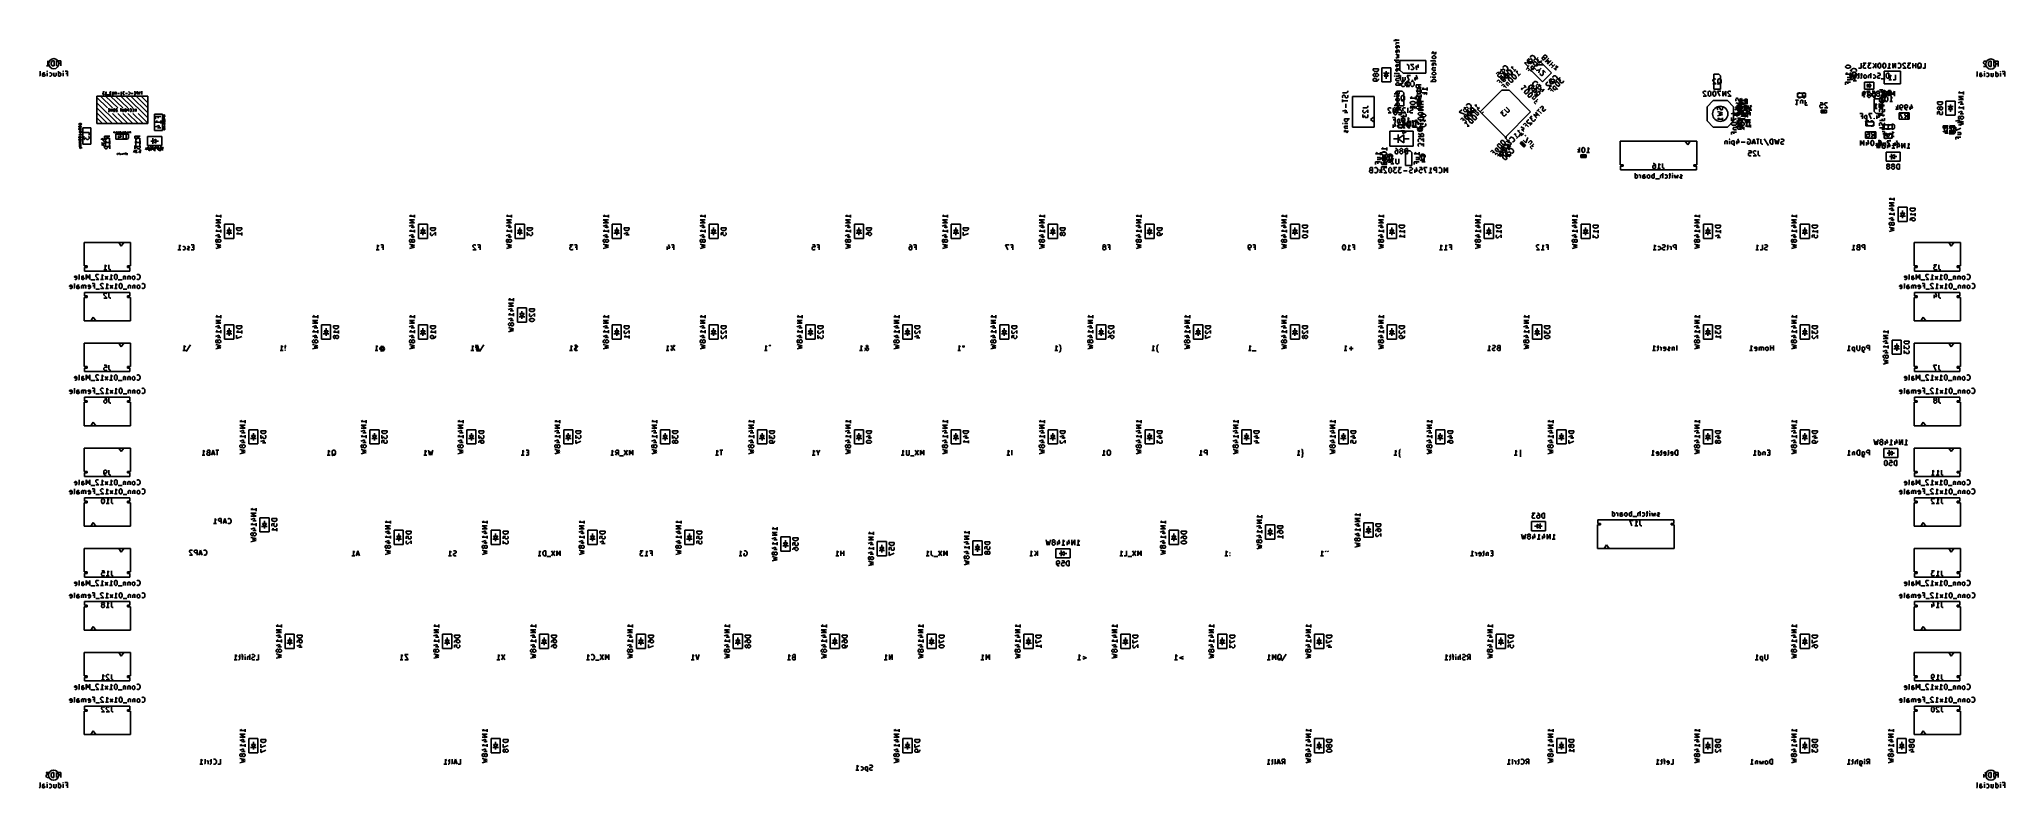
# Model space of a CAD drawing. Extents: x -29 to 358, y -109 to 38.
import ezdxf

# ---------------------------------------------------------------- set-up
doc = ezdxf.new("R2010")
doc.units = 0
doc.layers.add('BLACK', color=7, linetype='CONTINUOUS')

msp = doc.modelspace()

# ---------------------------------------------------------------- linework, layer by layer
at = {"layer": 'BLACK', "linetype": 'CONTINUOUS'}
for p, q in [((237.6, 37.6095), (237.552, 37.5143)), ((237.552, 37.5143), (237.552, 37.419)), ((237.695, 37.6571), (237.6, 37.6095)), ((238.552, 37.6571), (237.695, 37.6571)), ((237.886, 37.8), (237.886, 37.419)), ((238.552, 37.0857), (237.886, 37.0857)), ((237.933, 36.9905), (237.886, 36.8952)), ((237.886, 36.8952), (237.886, 36.8)), ((237.933, 36.4667), (237.886, 36.3714)), ((237.886, 36.3714), (237.886, 36.181)), ((237.886, 36.181), (237.933, 36.0857)), ((237.933, 35.6095), (237.886, 35.5143)), ((237.886, 35.5143), (237.886, 35.3238)), ((237.886, 35.3238), (237.933, 35.2286)), ((237.886, 34.8476), (238.552, 34.6571)), ((237.981, 37.0381), (237.933, 36.9905)), ((238.029, 36.5143), (237.933, 36.4667)), ((237.933, 36.0857), (238.029, 36.0381)), ((238.029, 35.6571), (237.933, 35.6095)), ((237.933, 35.2286), (238.029, 35.181)), ((238.076, 37.0857), (237.981, 37.0381)), ((238.41, 36.5143), (238.029, 36.5143)), ((238.029, 36.0381), (238.124, 36.0381)), ((238.41, 35.6571), (238.029, 35.6571)), ((238.029, 35.181), (238.124, 35.181)), ((238.124, 36.0381), (238.219, 36.5143)), ((238.124, 35.181), (238.219, 35.6571)), ((238.505, 36.4667), (238.41, 36.5143)), ((238.505, 35.6095), (238.41, 35.6571)), ((238.552, 36.3714), (238.505, 36.4667)), ((238.505, 36.0857), (238.552, 36.181)), ((238.552, 35.5143), (238.505, 35.6095)), ((238.505, 35.2286), (238.552, 35.3238)), ((238.552, 36.181), (238.552, 36.3714)), ((238.552, 35.3238), (238.552, 35.5143)), ((245.093, 35.2798), (245.046, 35.1845)), ((245.046, 35.1845), (245.046, 35.0417)), ((245.046, 35.0417), (245.093, 34.9464)), ((245.189, 35.3274), (245.093, 35.2798)), ((245.236, 35.3274), (245.189, 35.3274)), ((245.331, 35.2798), (245.236, 35.3274)), ((245.379, 35.1845), (245.331, 35.2798)), ((245.379, 35.0417), (245.379, 35.1845)), ((245.427, 34.9464), (245.379, 35.0417)), ((245.522, 34.8988), (245.427, 34.9464)), ((245.57, 34.8988), (245.522, 34.8988)), ((245.665, 34.9464), (245.57, 34.8988)), ((245.665, 35.3274), (245.712, 35.2321)), ((245.712, 35.0417), (245.665, 34.9464)), ((245.712, 35.2321), (245.712, 35.0417)), ((-28.6667, 30.6905), (-28.6667, 31.5476)), ((-28.1905, 31.0714), (-28.1429, 31.1667)), ((-28.1905, 30.5476), (-28.1905, 31.0714)), ((-28.0952, 30.9286), (-28.1905, 30.9762)), ((-28.1429, 31.1667), (-28.0476, 31.2143)), ((-27.8571, 30.9286), (-28.0952, 30.9286)), ((-28.0476, 31.2143), (-27.8571, 31.2143)), ((-27.8571, 31.2143), (-27.7619, 31.1667)), ((-27.7619, 30.881), (-27.8571, 30.9286)), ((-27.4524, 32.5476), (-26.881, 32.5476)), ((-27.3333, 31.5), (-27.2857, 31.5476)), ((-27.2857, 31.4524), (-27.3333, 31.5)), ((-27.2857, 31.5476), (-27.2381, 31.5)), ((-27.2857, 31.5476), (-27.2857, 31.4524)), ((-27.2381, 31.5), (-27.2857, 31.4524)), ((-27.2857, 30.5476), (-27.2857, 31.2143)), ((-27.1667, 32.5476), (-27.1667, 33.5476)), ((-27.1667, 33.5476), (-27.0714, 33.4048)), ((-27.0714, 33.4048), (-26.9762, 33.3095)), ((-26.9762, 33.3095), (-26.881, 33.2619)), ((-26.7619, 31.2143), (-26.8571, 31.1667)), ((-26.5714, 31.2143), (-26.7619, 31.2143)), ((-26.4762, 31.1667), (-26.5714, 31.2143)), ((-26.4524, 33.3095), (-26.5, 33.119)), ((-26.5, 33.119), (-26.5, 32.9762)), ((-26.5, 32.9762), (-26.4524, 32.7857)), ((-26.4286, 31.119), (-26.4762, 31.1667)), ((-26.4048, 33.4048), (-26.4524, 33.3095)), ((-26.4524, 32.7857), (-26.4048, 32.6905)), ((-26.381, 31.0238), (-26.4286, 31.119)), ((-26.3095, 33.5), (-26.4048, 33.4048)), ((-26.4048, 32.6905), (-26.3095, 32.5952)), ((-26.381, 30.7381), (-26.381, 31.0238)), ((-26.1667, 33.5476), (-26.3095, 33.5)), ((-26.3095, 32.5952), (-26.1667, 32.5476)), ((-25.9286, 33.5476), (-26.1667, 33.5476)), ((-26.1667, 32.5476), (-25.9286, 32.5476)), ((-25.9524, 31.2143), (-25.9524, 30.5476)), ((-25.9286, 32.5476), (-25.9286, 33.5476)), ((-25.5238, 31.2143), (-25.5238, 30.6905)), ((-25.4524, 32.5476), (-25.4524, 33.5476)), ((-24.5952, 33.5476), (-25.0714, 33.5476)), ((-25.0476, 30.5476), (-25.0476, 31.5476)), ((-24.9524, 31.2143), (-25.0476, 31.1667)), ((-24.7619, 31.2143), (-24.9524, 31.2143)), ((-24.9286, 33.0714), (-24.5952, 33.0714)), ((-24.6667, 31.1667), (-24.7619, 31.2143)), ((-24.619, 31.119), (-24.6667, 31.1667)), ((-24.5714, 31.0238), (-24.619, 31.119)), ((-24.5952, 32.5476), (-24.5952, 33.5476)), ((-24.5714, 30.7381), (-24.5714, 31.0238)), ((-24.1905, 31.5), (-24.1429, 31.5476)), ((-24.1429, 31.4524), (-24.1905, 31.5)), ((-24.1429, 31.5476), (-24.0952, 31.5)), ((-24.1429, 31.5476), (-24.1429, 31.4524)), ((-24.0952, 31.5), (-24.1429, 31.4524)), ((-24.1429, 30.5476), (-24.1429, 31.2143)), ((-23.2857, 31.5476), (-23.7619, 31.5476)), ((-23.619, 31.0714), (-23.2857, 31.0714)), ((-23.2857, 30.5476), (-23.2857, 31.5476)), ((234.452, 32.0143), (233.452, 32.0143)), ((233.452, 32.0143), (233.452, 31.7762)), ((233.452, 31.7762), (233.5, 31.6333)), ((233.5, 30.9667), (233.452, 30.8714)), ((233.5, 31.6333), (233.595, 31.5381)), ((233.548, 31.0143), (233.5, 30.9667)), ((233.643, 31.0619), (233.548, 31.0143)), ((233.595, 31.5381), (233.69, 31.4905)), ((233.69, 31.0619), (233.643, 31.0619)), ((233.69, 31.4905), (233.881, 31.4429)), ((233.786, 31.0143), (233.69, 31.0619)), ((233.833, 30.9667), (233.786, 31.0143)), ((233.881, 30.8714), (233.833, 30.9667)), ((233.881, 31.4429), (234.024, 31.4429)), ((233.881, 30.8714), (233.929, 30.9667)), ((233.929, 30.9667), (233.976, 31.0143)), ((233.976, 31.0143), (234.071, 31.0619)), ((234.024, 31.4429), (234.214, 31.4905)), ((234.071, 31.0619), (234.262, 31.0619)), ((234.214, 31.4905), (234.31, 31.5381)), ((234.262, 31.0619), (234.357, 31.0143)), ((234.31, 31.5381), (234.405, 31.6333)), ((234.357, 31.0143), (234.405, 30.9667)), ((234.405, 31.6333), (234.452, 31.7762)), ((234.405, 30.9667), (234.452, 30.8714)), ((234.452, 31.7762), (234.452, 32.0143)), ((235.1, 32.2), (235.1, 29.4)), ((236.9, 32.2), (235.1, 32.2)), ((236, 31.15), (235.45, 31.15)), ((236, 31.15), (235.6, 30.55)), ((236, 31.55), (236, 31.15)), ((236.4, 30.55), (236, 31.15)), ((236, 31.15), (236.55, 31.15)), ((236.9, 29.4), (236.9, 32.2)), ((238.552, 33.7048), (237.552, 33.7048)), ((238.41, 31.0857), (237.552, 31.0857)), ((238.552, 34.2762), (237.886, 34.0857)), ((237.886, 33.5619), (237.933, 33.6571)), ((237.886, 33.419), (237.886, 33.5619)), ((237.933, 33.3238), (237.886, 33.419)), ((237.933, 32.8), (237.886, 32.7048)), ((237.886, 32.7048), (237.886, 32.5143)), ((237.886, 32.5143), (237.933, 32.419)), ((237.933, 31.9429), (237.886, 31.8476)), ((237.886, 31.8476), (237.886, 31.6571)), ((237.886, 31.6571), (237.933, 31.5619)), ((237.933, 33.6571), (237.981, 33.7048)), ((238.029, 33.2762), (237.933, 33.3238)), ((238.029, 32.8476), (237.933, 32.8)), ((237.933, 32.419), (238.029, 32.3714)), ((238.029, 31.9905), (237.933, 31.9429)), ((237.933, 31.5619), (238.029, 31.5143)), ((238.552, 33.2762), (238.029, 33.2762)), ((238.41, 32.8476), (238.029, 32.8476)), ((238.029, 32.3714), (238.124, 32.3714)), ((238.41, 31.9905), (238.029, 31.9905)), ((238.029, 31.5143), (238.124, 31.5143)), ((238.552, 34.6571), (238.076, 34.4667)), ((238.076, 34.4667), (238.552, 34.2762)), ((238.124, 32.3714), (238.219, 32.8476)), ((238.124, 31.5143), (238.219, 31.9905)), ((238.505, 32.8), (238.41, 32.8476)), ((238.505, 31.9429), (238.41, 31.9905)), ((238.505, 31.0381), (238.41, 31.0857)), ((238.552, 32.7048), (238.505, 32.8)), ((238.505, 32.419), (238.552, 32.5143)), ((238.552, 31.8476), (238.505, 31.9429)), ((238.505, 31.5619), (238.552, 31.6571)), ((238.552, 30.9429), (238.505, 31.0381)), ((238.552, 32.5143), (238.552, 32.7048)), ((238.552, 31.6571), (238.552, 31.8476)), ((243.76, 33.645), (238.68, 33.645)), ((238.68, 33.645), (238.68, 31.74)), ((238.68, 31.74), (239.315, 31.105)), ((239.315, 31.105), (243.76, 31.105)), ((240.125, 32.8274), (240.03, 32.8274)), ((240.268, 32.7798), (240.125, 32.8274)), ((240.363, 32.6845), (240.268, 32.7798)), ((240.41, 32.5417), (240.363, 32.6845)), ((240.41, 31.8274), (240.41, 32.5417)), ((241.363, 32.256), (240.791, 32.8274)), ((240.791, 32.8274), (241.41, 32.8274)), ((240.839, 31.9226), (240.887, 31.875)), ((240.887, 31.875), (240.982, 31.8274)), ((240.982, 31.8274), (241.22, 31.8274)), ((241.22, 31.8274), (241.315, 31.875)), ((241.315, 31.875), (241.363, 31.9226)), ((241.41, 32.1131), (241.363, 32.256)), ((241.363, 31.9226), (241.41, 32.0179)), ((241.41, 32.0179), (241.41, 32.1131)), ((242.03, 31.7798), (241.791, 32.494)), ((241.791, 32.494), (242.41, 32.494)), ((242.268, 32.1607), (242.268, 32.8274)), ((243.76, 31.105), (243.76, 33.645)), ((245.57, 33.5655), (244.712, 33.5655)), ((245.093, 34.4226), (245.046, 34.3274)), ((245.046, 34.3274), (245.046, 34.1845)), ((245.046, 34.1845), (245.093, 34.0893)), ((245.093, 33.0417), (245.046, 32.9464)), ((245.046, 32.9464), (245.046, 32.756)), ((245.046, 32.756), (245.093, 32.6607)), ((245.046, 32.1845), (245.712, 32.1845)), ((245.093, 32.1369), (245.046, 32.0417)), ((245.046, 32.0417), (245.046, 31.8988)), ((245.046, 31.8988), (245.093, 31.8036)), ((245.093, 31.2321), (245.046, 31.1369)), ((245.046, 31.1369), (245.046, 30.994)), ((245.046, 30.994), (245.093, 30.8988)), ((245.141, 34.4702), (245.093, 34.4226)), ((245.093, 34.0893), (245.141, 34.0417)), ((245.189, 33.0893), (245.093, 33.0417)), ((245.093, 32.6607), (245.189, 32.6131)), ((245.141, 32.1845), (245.093, 32.1369)), ((245.093, 31.8036), (245.189, 31.756)), ((245.141, 31.2798), (245.093, 31.2321)), ((245.236, 34.5179), (245.141, 34.4702)), ((245.141, 34.0417), (245.236, 33.994)), ((245.236, 31.3274), (245.141, 31.2798)), ((245.57, 33.0893), (245.189, 33.0893)), ((245.189, 32.6131), (245.284, 32.6131)), ((245.189, 31.756), (245.712, 31.756)), ((245.522, 34.5179), (245.236, 34.5179)), ((245.236, 33.994), (245.522, 33.994)), ((245.522, 31.3274), (245.236, 31.3274)), ((245.284, 32.6131), (245.379, 33.0893)), ((245.617, 34.4702), (245.522, 34.5179)), ((245.522, 33.994), (245.617, 34.0417)), ((245.617, 31.2798), (245.522, 31.3274)), ((245.665, 33.5179), (245.57, 33.5655)), ((245.665, 33.0417), (245.57, 33.0893)), ((245.665, 34.4226), (245.617, 34.4702)), ((245.617, 34.0417), (245.665, 34.0893)), ((245.665, 31.2321), (245.617, 31.2798)), ((245.712, 34.3274), (245.665, 34.4226)), ((245.665, 34.0893), (245.712, 34.1845)), ((245.712, 33.4226), (245.665, 33.5179)), ((245.712, 32.9464), (245.665, 33.0417)), ((245.665, 32.6607), (245.712, 32.756)), ((245.712, 31.1369), (245.665, 31.2321)), ((245.665, 30.8988), (245.712, 30.994)), ((245.712, 34.1845), (245.712, 34.3274)), ((245.712, 32.756), (245.712, 32.9464)), ((245.712, 30.994), (245.712, 31.1369)), ((257.589, 31.0041), (257.926, 31.3408)), ((257.926, 31.3408), (258.296, 31.0378)), ((258.128, 31.0041), (257.959, 30.8358)), ((258.229, 31.0378), (258.128, 31.0041)), ((258.296, 31.0378), (258.229, 31.0378)), ((259.012, 32.0059), (258.305, 31.2988)), ((258.305, 31.2988), (258.658, 30.9452)), ((259.138, 31.1388), (258.431, 31.8459)), ((258.431, 31.8459), (258.599, 31.8123)), ((258.599, 31.8123), (258.734, 31.8123)), ((258.658, 30.9452), (259.365, 31.6523)), ((258.734, 31.8123), (258.835, 31.8459)), ((258.936, 30.9368), (259.34, 31.3408)), ((259.037, 32.452), (258.97, 32.3173)), ((258.97, 32.3173), (258.97, 32.25)), ((259.365, 31.6523), (259.012, 32.0059)), ((259.104, 32.5194), (259.037, 32.452)), ((259.239, 32.5867), (259.104, 32.5194)), ((259.184, 30.9583), (259.15, 30.8573)), ((259.251, 31.0257), (259.184, 30.9583)), ((259.899, 31.1454), (259.192, 30.4383)), ((259.374, 32.5867), (259.239, 32.5867)), ((259.352, 31.0594), (259.251, 31.0257)), ((260.025, 30.2784), (259.318, 30.9855)), ((259.318, 30.9855), (259.486, 30.9518)), ((259.419, 31.0594), (259.352, 31.0594)), ((259.475, 32.553), (259.374, 32.5867)), ((259.52, 31.0257), (259.419, 31.0594)), ((259.643, 32.452), (259.475, 32.553)), ((259.486, 30.9518), (259.621, 30.9518)), ((259.689, 30.9247), (259.52, 31.0257)), ((259.542, 31.6776), (259.609, 31.6776)), ((259.609, 31.6776), (259.744, 31.7449)), ((259.621, 30.9518), (259.722, 30.9855)), ((259.744, 32.351), (259.643, 32.452)), ((259.857, 30.7563), (259.689, 30.9247)), ((259.845, 32.1826), (259.744, 32.351)), ((259.744, 31.7449), (259.811, 31.8123)), ((259.811, 31.8123), (259.879, 31.9469)), ((259.857, 31.6318), (259.823, 31.5308)), ((259.823, 31.5308), (259.823, 31.4634)), ((259.823, 31.4634), (259.857, 31.3624)), ((259.879, 32.0816), (259.845, 32.1826)), ((259.924, 31.6991), (259.857, 31.6318)), ((259.924, 31.5916), (259.857, 31.4569)), ((259.857, 31.4569), (259.857, 31.3896)), ((259.857, 31.3624), (259.958, 31.194)), ((259.879, 31.9469), (259.879, 32.0816)), ((260.252, 30.7919), (259.899, 31.1454)), ((260.025, 31.7328), (259.924, 31.6991)), ((259.992, 31.6589), (259.924, 31.5916)), ((259.958, 31.194), (260.126, 31.0257)), ((260.126, 31.7263), (259.992, 31.6589)), ((260.093, 31.7328), (260.025, 31.7328)), ((260.194, 31.6991), (260.093, 31.7328)), ((260.261, 31.7263), (260.126, 31.7263)), ((260.126, 31.0257), (260.295, 30.9247)), ((260.362, 31.5981), (260.194, 31.6991)), ((260.362, 31.6926), (260.261, 31.7263)), ((260.295, 30.9247), (260.396, 30.891)), ((260.53, 31.5916), (260.362, 31.6926)), ((260.531, 31.4297), (260.362, 31.5981)), ((260.463, 30.891), (260.564, 30.9247)), ((260.631, 31.4906), (260.53, 31.5916)), ((260.632, 31.2614), (260.531, 31.4297)), ((261.271, 31.6318), (260.564, 32.3389)), ((260.564, 32.3389), (260.733, 32.3052)), ((260.564, 30.9247), (260.632, 30.992)), ((260.732, 31.3222), (260.631, 31.4906)), ((260.631, 30.8845), (260.699, 30.9518)), ((260.665, 31.1604), (260.632, 31.2614)), ((260.632, 30.992), (260.665, 31.093)), ((260.665, 31.093), (260.665, 31.1604)), ((260.699, 30.9518), (260.766, 31.0865)), ((260.766, 31.2212), (260.732, 31.3222)), ((260.733, 32.3052), (260.867, 32.3052)), ((260.766, 31.0865), (260.766, 31.2212)), ((260.867, 32.3052), (260.968, 32.3389)), ((261.069, 31.4297), (261.473, 31.8338)), ((262.159, 30.7713), (261.452, 31.4784)), ((261.452, 31.4784), (261.62, 31.4448)), ((261.62, 31.4448), (261.755, 31.4448)), ((261.755, 31.4448), (261.856, 31.4784)), ((261.957, 30.5693), (262.361, 30.9734)), ((263.88, 32.4625), (263.173, 33.1696)), ((263.173, 33.1696), (263.341, 33.1359)), ((263.341, 33.1359), (263.476, 33.1359)), ((263.476, 33.1359), (263.577, 33.1696)), ((263.824, 32.181), (263.488, 31.8443)), ((263.678, 32.2605), (264.082, 32.6645)), ((264.427, 34.003), (263.72, 33.2959)), ((263.72, 33.2959), (264.073, 32.9423)), ((263.779, 33.7757), (263.745, 33.6747)), ((263.745, 33.6747), (263.745, 33.6073)), ((263.745, 33.6073), (263.779, 33.5063)), ((263.947, 33.9441), (263.779, 33.7757)), ((263.779, 33.5063), (263.846, 33.439)), ((264.531, 31.4739), (263.824, 32.181)), ((263.846, 33.439), (263.981, 33.3716)), ((263.925, 31.6086), (264.161, 31.8443)), ((264.048, 33.9777), (263.947, 33.9441)), ((263.981, 33.3716), (264.789, 33.3716)), ((264.115, 33.9777), (264.048, 33.9777)), ((264.073, 32.9423), (264.78, 33.6494)), ((264.789, 33.3716), (264.351, 32.9339)), ((264.452, 34.4491), (264.385, 34.3144)), ((264.385, 34.3144), (264.385, 34.2471)), ((264.78, 33.6494), (264.427, 34.003)), ((264.439, 31.7144), (266.207, 33.4821)), ((266.701, 29.4516), (264.439, 31.7144)), ((264.519, 34.5165), (264.452, 34.4491)), ((264.498, 32.383), (264.464, 32.282)), ((264.464, 32.282), (264.464, 32.2147)), ((264.464, 32.2147), (264.498, 32.1137)), ((264.633, 32.5177), (264.498, 32.383)), ((264.498, 32.1137), (264.7, 31.9116)), ((264.654, 34.5838), (264.519, 34.5165)), ((264.734, 32.5514), (264.633, 32.5177)), ((264.789, 34.5838), (264.654, 34.5838)), ((264.7, 32.5851), (265.407, 31.878)), ((264.7, 31.9116), (264.801, 31.878)), ((264.89, 34.5501), (264.789, 34.5838)), ((264.801, 31.878), (264.868, 31.878)), ((264.868, 31.878), (264.969, 31.9116)), ((265.058, 34.4491), (264.89, 34.5501)), ((264.936, 33.2922), (264.902, 33.1912)), ((264.902, 33.1912), (264.902, 33.1238)), ((264.902, 33.1238), (264.936, 33.0228)), ((265.003, 33.3595), (264.936, 33.2922)), ((264.936, 33.0228), (265.037, 32.8544)), ((264.957, 33.6747), (265.024, 33.6747)), ((264.969, 31.9116), (265.104, 32.0463)), ((265.104, 33.3932), (265.003, 33.3595)), ((265.024, 33.6747), (265.159, 33.742)), ((265.037, 32.8544), (265.205, 32.6861)), ((265.159, 34.3481), (265.058, 34.4491)), ((265.171, 33.3932), (265.104, 33.3932)), ((265.104, 32.0463), (265.138, 32.1473)), ((265.26, 34.1798), (265.159, 34.3481)), ((265.159, 33.742), (265.226, 33.8094)), ((265.272, 33.3595), (265.171, 33.3932)), ((265.205, 32.6861), (265.373, 32.5851)), ((265.226, 33.8094), (265.294, 33.9441)), ((265.294, 34.0787), (265.26, 34.1798)), ((265.441, 33.2585), (265.272, 33.3595)), ((265.294, 33.9441), (265.294, 34.0787)), ((265.373, 32.5851), (265.474, 32.5514)), ((265.878, 34.235), (265.441, 33.7972)), ((265.441, 33.7972), (265.946, 33.7636)), ((265.609, 33.0901), (265.441, 33.2585)), ((265.474, 32.5514), (265.542, 32.5514)), ((265.494, 31.6521), (266.1, 31.7868)), ((265.499, 32.775), (266.914, 32.775)), ((265.542, 32.5514), (265.643, 32.5851)), ((265.71, 32.9218), (265.609, 33.0901)), ((265.643, 32.5851), (265.71, 32.6524)), ((265.744, 32.8208), (265.71, 32.9218)), ((265.71, 32.6524), (265.744, 32.7534)), ((265.744, 32.7534), (265.744, 32.8208)), ((265.845, 33.6626), (265.811, 33.5615)), ((265.811, 33.5615), (265.811, 33.4942)), ((265.811, 33.4942), (265.845, 33.3932)), ((265.946, 33.7636), (265.845, 33.6626)), ((265.845, 33.3932), (266.013, 33.2248)), ((266.1, 31.7868), (265.966, 31.1807)), ((266.013, 33.2248), (266.114, 33.1912)), ((266.1, 31.7868), (266.437, 32.1235)), ((266.114, 33.1912), (266.181, 33.1912)), ((266.181, 33.1912), (266.282, 33.2248)), ((266.207, 33.4821), (268.469, 31.2194)), ((266.235, 31.046), (266.235, 30.9786)), ((266.235, 30.9786), (266.269, 30.8776)), ((266.282, 33.2248), (266.484, 33.4269)), ((266.484, 33.4269), (266.518, 33.5279)), ((266.518, 33.5279), (266.518, 33.5952)), ((266.671, 34.2094), (266.638, 34.1084)), ((266.638, 34.1084), (266.638, 34.0411)), ((266.638, 34.0411), (266.671, 33.9401)), ((266.705, 34.2431), (266.671, 34.2094)), ((266.671, 33.9401), (266.806, 33.8054)), ((268.469, 31.2194), (266.701, 29.4516)), ((266.806, 34.2768), (266.705, 34.2431)), ((266.873, 34.2768), (266.806, 34.2768)), ((266.806, 33.8054), (266.907, 33.7717)), ((266.841, 30.9113), (266.841, 31.7194)), ((266.841, 31.7194), (267.279, 31.2817)), ((266.974, 34.2431), (266.873, 34.2768)), ((266.907, 33.7717), (266.974, 33.7717)), ((266.941, 34.4115), (266.974, 34.5125)), ((266.941, 34.3441), (266.941, 34.4115)), ((266.974, 34.2431), (266.941, 34.3441)), ((266.974, 34.5125), (267.109, 34.6472)), ((267.109, 34.1084), (266.974, 34.2431)), ((266.974, 33.7717), (267.075, 33.8054)), ((267.075, 33.8054), (267.109, 33.8391)), ((267.109, 34.6472), (267.21, 34.6808)), ((267.143, 34.0074), (267.109, 34.1084)), ((267.21, 34.0748), (267.109, 34.1084)), ((267.109, 33.8391), (267.143, 33.9401)), ((267.143, 33.9401), (267.143, 34.0074)), ((267.21, 34.6808), (267.277, 34.6808)), ((267.277, 34.0748), (267.21, 34.0748)), ((267.951, 34.0748), (267.244, 33.3676)), ((267.244, 33.3676), (267.984, 33.637)), ((267.277, 34.6808), (267.378, 34.6472)), ((267.378, 34.1084), (267.277, 34.0748)), ((267.378, 34.6472), (267.513, 34.5125)), ((267.513, 34.2431), (267.378, 34.1084)), ((267.513, 34.5125), (267.547, 34.4115)), ((267.547, 34.3441), (267.513, 34.2431)), ((267.547, 34.4115), (267.547, 34.3441)), ((267.984, 33.637), (267.715, 32.8962)), ((267.715, 32.8962), (268.422, 33.6033)), ((268.759, 33.2666), (268.052, 32.5595)), ((268.388, 32.8962), (268.793, 32.4922)), ((269.163, 32.8626), (268.456, 32.1555)), ((268.961, 32.1218), (269.331, 31.7514)), ((269.331, 31.7514), (269.432, 32.5932)), ((269.432, 32.5932), (269.803, 32.2228)), ((326.34, 32.5381), (326.292, 32.4429)), ((326.292, 32.4429), (326.292, 32.3476)), ((326.292, 32.3476), (326.34, 32.2524)), ((326.292, 30.9667), (326.435, 31.0619)), ((327.292, 30.9667), (326.292, 30.9667)), ((326.388, 32.5857), (326.34, 32.5381)), ((326.34, 32.2524), (326.388, 32.2048)), ((326.483, 32.6333), (326.388, 32.5857)), ((326.388, 32.2048), (326.483, 32.1571)), ((326.435, 31.0619), (326.53, 31.1571)), ((326.673, 32.681), (326.483, 32.6333)), ((326.483, 32.1571), (326.673, 32.1095)), ((326.53, 31.1571), (326.578, 31.2524)), ((326.911, 32.681), (326.673, 32.681)), ((326.673, 32.1095), (326.911, 32.1095)), ((327.102, 32.6333), (326.911, 32.681)), ((326.911, 32.1095), (327.102, 32.1571)), ((327.197, 32.5857), (327.102, 32.6333)), ((327.102, 32.1571), (327.197, 32.2048)), ((327.245, 32.5381), (327.197, 32.5857)), ((327.197, 32.2048), (327.245, 32.2524)), ((327.245, 31.7286), (327.197, 31.681)), ((327.197, 31.681), (327.245, 31.6333)), ((327.197, 31.681), (327.292, 31.681)), ((327.292, 32.4429), (327.245, 32.5381)), ((327.245, 32.2524), (327.292, 32.3476)), ((327.292, 31.681), (327.245, 31.7286)), ((327.245, 31.6333), (327.292, 31.681)), ((327.292, 32.3476), (327.292, 32.4429)), ((327.292, 30.681), (327.292, 31.2524)), ((327.5, 31.8714), (327.452, 31.7286)), ((327.452, 31.7286), (327.452, 31.6333)), ((327.452, 31.6333), (327.5, 31.4905)), ((327.5, 31.0143), (327.452, 30.919)), ((327.452, 30.919), (327.452, 30.681)), ((327.595, 31.9667), (327.5, 31.8714)), ((327.5, 31.4905), (327.548, 31.4429)), ((327.548, 31.0619), (327.5, 31.0143)), ((327.69, 32.0143), (327.595, 31.9667)), ((327.881, 32.0619), (327.69, 32.0143)), ((328.25, 31.3), (327.75, 31.3)), ((327.75, 31.3), (327.75, 30.3)), ((328.024, 32.0619), (327.881, 32.0619)), ((327.881, 30.5381), (328.452, 31.1095)), ((328.214, 32.0143), (328.024, 32.0619)), ((328.31, 31.9667), (328.214, 32.0143)), ((328.25, 30.3), (328.25, 31.3)), ((328.405, 31.8714), (328.31, 31.9667)), ((328.316, 30.1276), (328.316, 31.1276)), ((328.357, 31.4429), (328.405, 31.4905)), ((328.452, 31.7286), (328.405, 31.8714)), ((328.405, 31.4905), (328.452, 31.6333)), ((328.452, 31.6333), (328.452, 31.7286)), ((328.452, 31.1095), (328.452, 30.4905)), ((328.861, 32.1076), (329.337, 32.1076)), ((328.887, 31.1276), (328.887, 30.2705)), ((329.337, 32.1076), (329.337, 33.1076)), ((329.459, 31.1276), (329.459, 30.2705)), ((330.385, 33.1076), (329.766, 33.1076)), ((329.766, 33.1076), (330.099, 32.7267)), ((329.813, 32.6314), (329.766, 32.5362)), ((329.766, 32.5362), (329.766, 32.2981)), ((329.766, 32.2981), (329.813, 32.2029)), ((329.861, 32.679), (329.813, 32.6314)), ((329.813, 32.2029), (329.861, 32.1552)), ((329.956, 32.7267), (329.861, 32.679)), ((329.861, 32.1552), (329.956, 32.1076)), ((330.099, 32.7267), (329.956, 32.7267)), ((329.956, 32.1076), (330.242, 32.1076)), ((330.242, 32.1076), (330.337, 32.1552)), ((330.337, 32.1552), (330.385, 32.2029)), ((331.337, 33.1076), (330.718, 33.1076)), ((330.718, 33.1076), (331.051, 32.7267)), ((330.766, 32.6314), (330.718, 32.5362)), ((330.718, 32.5362), (330.718, 32.2981)), ((330.718, 32.2981), (330.766, 32.2029)), ((330.813, 32.679), (330.766, 32.6314)), ((330.766, 32.2029), (330.813, 32.1552)), ((330.909, 32.7267), (330.813, 32.679)), ((330.813, 32.1552), (330.909, 32.1076)), ((331.051, 32.7267), (330.909, 32.7267)), ((330.909, 32.1076), (331.194, 32.1076)), ((331.194, 32.1076), (331.29, 32.1552)), ((331.268, 30.1276), (331.268, 31.1276)), ((331.29, 32.1552), (331.337, 32.2029)), ((331.67, 33.1076), (332.242, 32.5362)), ((331.67, 32.1076), (332.099, 32.679)), ((332.242, 32.1076), (332.242, 33.1076)), ((332.697, 31.1276), (332.554, 31.08)), ((332.718, 32.9171), (332.67, 32.7267)), ((332.67, 32.7267), (332.67, 32.4886)), ((332.67, 32.4886), (332.718, 32.2981)), ((332.935, 31.1276), (332.697, 31.1276)), ((332.766, 33.0124), (332.718, 32.9171)), ((332.718, 32.2981), (332.766, 32.2029)), ((332.813, 33.06), (332.766, 33.0124)), ((332.766, 32.2029), (332.813, 32.1552)), ((332.909, 33.1076), (332.813, 33.06)), ((332.813, 32.1552), (332.909, 32.1076)), ((333.004, 33.1076), (332.909, 33.1076)), ((332.909, 32.1076), (333.004, 32.1076)), ((333.03, 31.08), (332.935, 31.1276)), ((333.099, 33.06), (333.004, 33.1076)), ((333.004, 32.1076), (333.099, 32.1552)), ((333.078, 31.0324), (333.03, 31.08)), ((333.125, 30.9371), (333.078, 31.0324)), ((333.147, 33.0124), (333.099, 33.06)), ((333.099, 32.1552), (333.147, 32.2029)), ((333.125, 30.8419), (333.125, 30.9371)), ((333.194, 32.9171), (333.147, 33.0124)), ((333.147, 32.2029), (333.194, 32.2981)), ((333.242, 32.7267), (333.194, 32.9171)), ((333.194, 32.2981), (333.242, 32.4886)), ((333.242, 32.4886), (333.242, 32.7267)), ((333.67, 32.9171), (333.623, 32.7267)), ((333.623, 32.7267), (333.623, 32.4886)), ((333.623, 32.4886), (333.67, 32.2981)), ((333.718, 33.0124), (333.67, 32.9171)), ((333.67, 32.2981), (333.718, 32.2029)), ((333.766, 33.06), (333.718, 33.0124)), ((333.718, 32.2029), (333.766, 32.1552)), ((333.861, 33.1076), (333.766, 33.06)), ((333.766, 32.1552), (333.861, 32.1076)), ((333.956, 33.1076), (333.861, 33.1076)), ((333.861, 32.1076), (333.956, 32.1076)), ((337.08, 31.53), (333.88, 31.53)), ((333.88, 31.53), (333.88, 29.03)), ((334.051, 33.06), (333.956, 33.1076)), ((333.956, 32.1076), (334.051, 32.1552)), ((334.099, 33.0124), (334.051, 33.06)), ((334.051, 32.1552), (334.099, 32.2029)), ((334.147, 32.9171), (334.099, 33.0124)), ((334.099, 32.2029), (334.147, 32.2981)), ((334.194, 32.7267), (334.147, 32.9171)), ((334.147, 32.2981), (334.194, 32.4886)), ((334.194, 32.4886), (334.194, 32.7267)), ((334.363, 30.9848), (334.316, 30.8895)), ((334.459, 31.08), (334.363, 30.9848)), ((334.601, 31.1276), (334.459, 31.08)), ((334.575, 32.1076), (335.147, 32.1076)), ((334.84, 31.1276), (334.601, 31.1276)), ((334.84, 30.1276), (334.84, 31.1276)), ((334.861, 32.1076), (334.861, 33.1076)), ((334.861, 33.1076), (334.956, 32.9648)), ((334.956, 32.9648), (335.051, 32.8695)), ((335.051, 32.8695), (335.147, 32.8219)), ((336.147, 33.1076), (335.575, 32.1076)), ((335.575, 32.1076), (335.575, 33.1076)), ((336.147, 32.1076), (336.147, 33.1076)), ((336.623, 33.06), (336.575, 33.0124)), ((336.575, 32.2029), (336.623, 32.1552)), ((336.766, 33.1076), (336.623, 33.06)), ((336.623, 32.1552), (336.766, 32.1076)), ((336.861, 33.1076), (336.766, 33.1076)), ((336.766, 32.1076), (336.861, 32.1076)), ((337.004, 33.06), (336.861, 33.1076)), ((336.861, 32.1076), (337.004, 32.1552)), ((337.099, 32.9648), (337.004, 33.06)), ((337.004, 32.1552), (337.099, 32.2505)), ((337.08, 29.03), (337.08, 31.53)), ((337.147, 32.8695), (337.099, 32.9648)), ((337.099, 32.2505), (337.147, 32.3457)), ((337.194, 32.679), (337.147, 32.8695)), ((337.147, 32.3457), (337.194, 32.5362)), ((337.194, 32.5362), (337.194, 32.679)), ((337.623, 33.0124), (337.575, 32.9171)), ((337.575, 32.9171), (337.575, 32.8219)), ((337.575, 32.8219), (337.623, 32.679)), ((338.194, 32.1076), (337.575, 32.1076)), ((337.67, 33.06), (337.623, 33.0124)), ((337.623, 32.679), (338.194, 32.1076)), ((337.766, 33.1076), (337.67, 33.06)), ((338.004, 33.1076), (337.766, 33.1076)), ((338.099, 33.06), (338.004, 33.1076)), ((338.147, 33.0124), (338.099, 33.06)), ((339.147, 33.1076), (338.528, 33.1076)), ((338.528, 33.1076), (338.861, 32.7267)), ((338.575, 32.6314), (338.528, 32.5362)), ((338.528, 32.5362), (338.528, 32.2981)), ((338.528, 32.2981), (338.575, 32.2029)), ((338.623, 32.679), (338.575, 32.6314)), ((338.575, 32.2029), (338.623, 32.1552)), ((338.718, 32.7267), (338.623, 32.679)), ((338.623, 32.1552), (338.718, 32.1076)), ((338.861, 32.7267), (338.718, 32.7267)), ((338.718, 32.1076), (339.004, 32.1076)), ((339.004, 32.1076), (339.099, 32.1552)), ((339.099, 32.1552), (339.147, 32.2029)), ((339.528, 32.1076), (339.528, 33.1076)), ((340.099, 32.6314), (339.528, 32.6314)), ((340.099, 32.1076), (340.099, 33.1076)), ((340.48, 32.0124), (340.575, 32.06)), ((340.575, 32.9648), (340.528, 32.7743)), ((340.528, 32.7743), (340.528, 32.441)), ((340.528, 32.441), (340.575, 32.2505)), ((340.67, 33.06), (340.575, 32.9648)), ((340.575, 32.2505), (340.67, 32.1552)), ((340.575, 32.06), (340.67, 32.1552)), ((340.766, 33.1076), (340.67, 33.06)), ((340.67, 32.1552), (340.813, 32.2981)), ((340.67, 32.1552), (340.766, 32.1076)), ((340.956, 33.1076), (340.766, 33.1076)), ((340.766, 32.1076), (340.956, 32.1076)), ((340.813, 32.2981), (340.909, 32.3457)), ((340.909, 32.3457), (341.004, 32.3457)), ((341.051, 33.06), (340.956, 33.1076)), ((340.956, 32.1076), (341.051, 32.1552)), ((341.147, 32.9648), (341.051, 33.06)), ((341.051, 32.1552), (341.147, 32.2505)), ((341.194, 32.7743), (341.147, 32.9648)), ((341.147, 32.2505), (341.194, 32.441)), ((341.194, 32.441), (341.194, 32.7743)), ((341.48, 32.1076), (341.956, 32.1076)), ((341.956, 32.1076), (341.956, 33.1076)), ((352.208, 30.6155), (352.208, 31.4726)), ((352.685, 30.9964), (352.732, 31.0917)), ((352.685, 30.4726), (352.685, 30.9964)), ((352.732, 31.0917), (352.827, 31.1393)), ((352.827, 31.1393), (353.018, 31.1393)), ((353.018, 31.1393), (353.113, 31.0917)), ((353.47, 33.3774), (353.423, 33.2821)), ((353.423, 33.2821), (353.423, 33.1869)), ((353.423, 33.1869), (353.47, 33.044)), ((354.042, 32.4726), (353.423, 32.4726)), ((353.518, 33.425), (353.47, 33.3774)), ((353.47, 33.044), (354.042, 32.4726)), ((353.613, 33.4726), (353.518, 33.425)), ((353.542, 31.425), (353.589, 31.4726)), ((353.589, 31.3774), (353.542, 31.425)), ((353.589, 31.4726), (353.637, 31.425)), ((353.589, 31.4726), (353.589, 31.3774)), ((353.637, 31.425), (353.589, 31.3774)), ((353.589, 30.4726), (353.589, 31.1393)), ((353.851, 33.4726), (353.613, 33.4726)), ((353.946, 33.425), (353.851, 33.4726)), ((353.994, 33.3774), (353.946, 33.425)), ((354.113, 31.1393), (354.018, 31.0917)), ((354.304, 31.1393), (354.113, 31.1393)), ((354.399, 31.0917), (354.304, 31.1393)), ((354.423, 33.2345), (354.375, 33.044)), ((354.375, 33.044), (354.375, 32.9012)), ((354.375, 32.9012), (354.423, 32.7107)), ((354.446, 31.044), (354.399, 31.0917)), ((354.47, 33.3298), (354.423, 33.2345)), ((354.423, 32.7107), (354.47, 32.6155)), ((354.494, 30.9488), (354.446, 31.044)), ((354.565, 33.425), (354.47, 33.3298)), ((354.47, 32.6155), (354.565, 32.5202)), ((354.494, 30.6631), (354.494, 30.9488)), ((354.708, 33.4726), (354.565, 33.425)), ((354.565, 32.5202), (354.708, 32.4726)), ((354.946, 33.4726), (354.708, 33.4726)), ((354.708, 32.4726), (354.946, 32.4726)), ((354.923, 31.1393), (354.923, 30.4726)), ((354.946, 32.4726), (354.946, 33.4726)), ((355.351, 31.1393), (355.351, 30.6155)), ((355.423, 32.4726), (355.423, 33.4726)), ((356.28, 33.4726), (355.804, 33.4726)), ((355.827, 30.4726), (355.827, 31.4726)), ((355.923, 31.1393), (355.827, 31.0917)), ((356.113, 31.1393), (355.923, 31.1393)), ((355.946, 32.9964), (356.28, 32.9964)), ((356.208, 31.0917), (356.113, 31.1393)), ((356.256, 31.044), (356.208, 31.0917)), ((356.304, 30.9488), (356.256, 31.044)), ((356.28, 32.4726), (356.28, 33.4726)), ((356.304, 30.6631), (356.304, 30.9488)), ((356.685, 31.425), (356.732, 31.4726)), ((356.732, 31.3774), (356.685, 31.425)), ((356.732, 31.4726), (356.78, 31.425)), ((356.732, 31.4726), (356.732, 31.3774)), ((356.78, 31.425), (356.732, 31.3774)), ((356.732, 30.4726), (356.732, 31.1393)), ((357.589, 31.4726), (357.113, 31.4726)), ((357.256, 30.9964), (357.589, 30.9964)), ((357.589, 30.4726), (357.589, 31.4726)), ((-28.8095, 30.5476), (-28.7143, 30.5952)), ((-28.7143, 30.5952), (-28.6667, 30.6905)), ((-28.1905, 30.5952), (-28.0952, 30.5476)), ((-28.0952, 30.5476), (-27.8571, 30.5476)), ((-27.8571, 30.5476), (-27.7619, 30.5952)), ((-27.7143, 30.7857), (-27.7619, 30.881)), ((-27.7619, 30.5952), (-27.7143, 30.6905)), ((-27.7143, 30.6905), (-27.7143, 30.7857)), ((-26.8571, 30.5952), (-26.7619, 30.5476)), ((-26.7619, 30.5476), (-26.5714, 30.5476)), ((-26.5714, 30.5476), (-26.4762, 30.5952)), ((-26.4762, 30.5952), (-26.4286, 30.6429)), ((-26.4286, 30.6429), (-26.381, 30.7381)), ((-25.9048, 30.5952), (-25.9524, 30.6429)), ((-25.8095, 30.5476), (-25.9048, 30.5952)), ((-25.6667, 30.5476), (-25.8095, 30.5476)), ((-25.5714, 30.5952), (-25.6667, 30.5476)), ((-25.5238, 30.6905), (-25.5714, 30.5952)), ((-25.0476, 30.5952), (-24.9524, 30.5476)), ((-24.9524, 30.5476), (-24.7619, 30.5476)), ((-24.7619, 30.5476), (-24.6667, 30.5952)), ((-24.6667, 30.5952), (-24.619, 30.6429)), ((-24.619, 30.6429), (-24.5714, 30.7381)), ((-16.0325, 27.4488), (-16.342, 27.4488)), ((-16.342, 27.4488), (-16.1754, 27.2583)), ((-16.3182, 27.2107), (-16.342, 27.1631)), ((-16.342, 27.1631), (-16.342, 27.044)), ((-16.2944, 27.2345), (-16.3182, 27.2107)), ((-16.2468, 27.2583), (-16.2944, 27.2345)), ((-16.1754, 27.2583), (-16.2468, 27.2583)), ((-15.723, 26.9488), (-15.723, 27.4488)), ((-15.723, 27.4488), (-15.6754, 27.3774)), ((-15.6754, 27.3774), (-15.6278, 27.3298)), ((-15.6278, 27.3298), (-15.5801, 27.306)), ((-14.9849, 27.4012), (-15.0087, 27.3536)), ((-15.0087, 27.3536), (-15.0087, 27.306)), ((-15.0087, 27.306), (-14.9849, 27.2345)), ((-14.9611, 27.425), (-14.9849, 27.4012)), ((-14.9849, 27.2345), (-14.6992, 26.9488)), ((-14.9135, 27.4488), (-14.9611, 27.425)), ((-14.7944, 27.4488), (-14.9135, 27.4488)), ((-14.7468, 27.425), (-14.7944, 27.4488)), ((-14.723, 27.4012), (-14.7468, 27.425)), ((-14.3897, 26.9488), (-14.3897, 27.4488)), ((-14.3897, 27.4488), (-14.342, 27.3774)), ((-14.342, 27.3774), (-14.2944, 27.3298)), ((-14.2944, 27.3298), (-14.2468, 27.306)), ((-13.8659, 27.0917), (-14.0325, 27.4488)), ((-14.0325, 27.4488), (-14.0325, 26.9488)), ((-13.6992, 27.4488), (-13.8659, 27.0917)), ((-13.6992, 26.9488), (-13.6992, 27.4488)), ((-13.0801, 27.1393), (-13.4611, 27.1393)), ((-12.723, 26.9488), (-12.723, 27.4488)), ((-12.723, 27.4488), (-12.6754, 27.3774)), ((-12.6754, 27.3774), (-12.6278, 27.3298)), ((-12.6278, 27.3298), (-12.5801, 27.306)), ((-12.0801, 27.4488), (-12.3897, 27.4488)), ((-12.3897, 27.4488), (-12.223, 27.2583)), ((-12.3659, 27.2107), (-12.3897, 27.1631)), ((-12.3897, 27.1631), (-12.3897, 27.044)), ((-12.342, 27.2345), (-12.3659, 27.2107)), ((-12.2944, 27.2583), (-12.342, 27.2345)), ((-12.223, 27.2583), (-12.2944, 27.2583)), ((-11.5087, 27.1393), (-11.8897, 27.1393)), ((-11.2706, 27.425), (-11.2944, 27.4012)), ((-11.1992, 27.4488), (-11.2706, 27.425)), ((-11.1516, 27.4488), (-11.1992, 27.4488)), ((-11.0801, 27.425), (-11.1516, 27.4488)), ((-11.0325, 27.3774), (-11.0801, 27.425)), ((-11.0087, 27.3298), (-11.0325, 27.3774)), ((-11.0325, 27.0202), (-11.0087, 27.0679)), ((-10.9849, 27.2345), (-11.0087, 27.3298)), ((-11.0087, 27.0679), (-10.9849, 27.1631)), ((-10.9849, 27.1631), (-10.9849, 27.2345)), ((-10.3897, 27.1393), (-10.7706, 27.1393)), ((-9.93728, 27.4488), (-10.1754, 27.4488)), ((-9.93728, 27.2107), (-10.104, 27.2107)), ((-9.93728, 26.9488), (-9.93728, 27.4488)), ((-9.69919, 27.4012), (-9.723, 27.3536)), ((-9.723, 27.3536), (-9.723, 27.2821)), ((-9.723, 27.2821), (-9.69919, 27.2345)), ((-9.67538, 27.425), (-9.69919, 27.4012)), ((-9.69919, 27.2345), (-9.67538, 27.2107)), ((-9.62776, 27.4488), (-9.67538, 27.425)), ((-9.67538, 27.2107), (-9.62776, 27.1869)), ((-9.43728, 27.4488), (-9.62776, 27.4488)), ((-9.62776, 27.1869), (-9.43728, 27.1869)), ((-9.43728, 26.9488), (-9.43728, 27.4488)), ((-9.10395, 27.1869), (-9.27062, 27.4488)), ((-8.93728, 27.4488), (-9.10395, 27.1869)), ((-9.10395, 27.1869), (-9.10395, 26.9488)), ((-8.55633, 27.4488), (-8.84205, 27.4488)), ((-8.69919, 26.9488), (-8.69919, 27.4488)), ((227.42, 27.2631), (228.134, 27.2631)), ((228.134, 27.2631), (228.277, 27.3107)), ((228.277, 27.3107), (228.373, 27.406)), ((228.373, 27.406), (228.42, 27.5488)), ((228.42, 27.5488), (228.42, 27.644)), ((233.452, 30.8714), (233.452, 30.681)), ((233.452, 30.681), (233.5, 30.5857)), ((233.452, 29.919), (233.5, 30.0143)), ((233.452, 29.7286), (233.452, 29.919)), ((233.5, 29.6333), (233.452, 29.7286)), ((233.5, 30.5857), (233.548, 30.5381)), ((233.5, 30.0143), (233.548, 30.0619)), ((233.548, 29.5857), (233.5, 29.6333)), ((233.548, 30.5381), (233.643, 30.4905)), ((233.548, 30.0619), (233.643, 30.1095)), ((233.643, 29.5381), (233.548, 29.5857)), ((233.643, 30.4905), (233.69, 30.4905)), ((233.643, 30.1095), (233.881, 30.1095)), ((234.024, 29.5381), (233.643, 29.5381)), ((233.69, 30.4905), (233.786, 30.5381)), ((233.786, 30.5381), (233.833, 30.5857)), ((233.833, 30.5857), (233.881, 30.681)), ((233.881, 30.681), (233.881, 30.8714)), ((233.929, 30.5857), (233.881, 30.681)), ((233.881, 30.1095), (233.976, 30.0619)), ((233.976, 29.5857), (233.881, 29.5381)), ((233.976, 30.5381), (233.929, 30.5857)), ((234.071, 30.4905), (233.976, 30.5381)), ((233.976, 30.0619), (234.024, 30.0143)), ((234.024, 29.6333), (233.976, 29.5857)), ((234.024, 30.0143), (234.071, 29.919)), ((234.071, 29.7286), (234.024, 29.6333)), ((234.214, 29.5857), (234.024, 29.5381)), ((234.262, 30.4905), (234.071, 30.4905)), ((234.071, 29.919), (234.071, 29.7286)), ((234.357, 29.681), (234.214, 29.5857)), ((234.357, 30.5381), (234.262, 30.4905)), ((234.405, 30.5857), (234.357, 30.5381)), ((234.405, 29.7286), (234.357, 29.681)), ((234.452, 30.681), (234.405, 30.5857)), ((234.452, 29.8238), (234.405, 29.7286)), ((234.452, 30.8714), (234.452, 30.681)), ((234.452, 30.0143), (234.452, 29.8238)), ((235.1, 29.4), (236.9, 29.4)), ((235.6, 30.55), (236.4, 30.55)), ((236, 30.55), (236, 30.05)), ((237.552, 30.5619), (237.6, 30.6095)), ((237.6, 30.5143), (237.552, 30.5619)), ((237.552, 30.5619), (237.648, 30.5619)), ((238.552, 27.0857), (237.552, 27.0857)), ((237.6, 30.6095), (237.648, 30.5619)), ((237.648, 30.5619), (237.6, 30.5143)), ((238.552, 30.5619), (237.886, 30.5619)), ((237.886, 30.0857), (238.552, 30.0857)), ((237.933, 30.0381), (237.886, 29.9429)), ((237.886, 29.9429), (237.886, 29.8)), ((237.886, 29.8), (237.933, 29.7048)), ((237.933, 29.1333), (237.886, 29.0381)), ((237.886, 29.0381), (237.886, 28.8476)), ((237.886, 28.8476), (237.933, 28.7524)), ((237.886, 28.7524), (238.695, 28.7524)), ((237.933, 27.4667), (237.886, 27.3714)), ((237.886, 27.3714), (237.886, 27.181)), ((237.886, 27.181), (237.933, 27.0857)), ((237.981, 30.0857), (237.933, 30.0381)), ((237.933, 29.7048), (238.029, 29.6571)), ((237.981, 29.181), (237.933, 29.1333)), ((237.981, 27.5143), (237.933, 27.4667)), ((238.076, 29.2286), (237.981, 29.181)), ((238.076, 27.5619), (237.981, 27.5143)), ((238.029, 29.6571), (238.552, 29.6571)), ((238.362, 29.2286), (238.076, 29.2286)), ((238.362, 27.5619), (238.076, 27.5619)), ((238.15, 27.6179), (238.15, 24.7179)), ((239.125, 27.6179), (238.15, 27.6179)), ((238.793, 30.6995), (238.316, 30.6995)), ((238.457, 29.181), (238.362, 29.2286)), ((238.457, 27.5143), (238.362, 27.5619)), ((238.505, 29.1333), (238.457, 29.181)), ((238.505, 27.4667), (238.457, 27.5143)), ((238.459, 30.2233), (238.793, 30.2233)), ((238.552, 29.0381), (238.505, 29.1333)), ((238.505, 28.7524), (238.552, 28.8476)), ((238.552, 27.3714), (238.505, 27.4667)), ((238.505, 27.0857), (238.552, 27.181)), ((238.552, 28.8476), (238.552, 29.0381)), ((238.552, 27.181), (238.552, 27.3714)), ((238.695, 28.7524), (238.79, 28.8)), ((238.79, 28.8), (238.838, 28.8476)), ((238.793, 29.6995), (238.793, 30.6995)), ((238.886, 29.0857), (238.838, 29.181)), ((238.838, 28.8476), (238.886, 28.9429)), ((238.886, 28.9429), (238.886, 29.0857)), ((239.602, 29.5395), (238.983, 29.5395)), ((238.983, 29.5395), (239.316, 29.1585)), ((239.031, 29.0633), (238.983, 28.968)), ((238.983, 28.968), (238.983, 28.7299)), ((238.983, 28.7299), (239.031, 28.6347)), ((239.078, 29.1109), (239.031, 29.0633)), ((239.031, 28.6347), (239.078, 28.5871)), ((239.174, 29.1585), (239.078, 29.1109)), ((239.078, 28.5871), (239.174, 28.5395)), ((239.45, 27.2929), (239.125, 27.6179)), ((239.316, 29.1585), (239.174, 29.1585)), ((239.174, 28.5395), (239.459, 28.5395)), ((239.269, 30.3661), (239.269, 29.6995)), ((239.316, 29.7471), (239.269, 29.7947)), ((239.412, 29.6995), (239.316, 29.7471)), ((239.555, 29.6995), (239.412, 29.6995)), ((239.45, 24.7179), (239.45, 27.2929)), ((239.459, 28.5395), (239.555, 28.5871)), ((239.65, 29.7471), (239.555, 29.6995)), ((239.555, 28.5871), (239.602, 28.6347)), ((239.697, 29.8423), (239.65, 29.7471)), ((239.697, 30.3661), (239.697, 29.8423)), ((239.745, 29.2419), (239.745, 28.7419)), ((240.745, 29.2419), (239.745, 29.2419)), ((239.745, 28.7419), (240.745, 28.7419)), ((239.983, 29.4442), (239.935, 29.349)), ((239.935, 29.349), (239.935, 29.2538)), ((239.935, 29.2538), (239.983, 29.1109)), ((240.555, 28.5395), (239.935, 28.5395)), ((240.031, 29.4919), (239.983, 29.4442)), ((239.983, 29.1109), (240.555, 28.5395)), ((240.126, 29.5395), (240.031, 29.4919)), ((240.745, 30.6995), (240.078, 30.6995)), ((240.078, 30.6995), (240.507, 29.6995)), ((240.364, 29.5395), (240.126, 29.5395)), ((240.459, 29.4919), (240.364, 29.5395)), ((240.507, 29.4442), (240.459, 29.4919)), ((240.745, 28.7419), (240.745, 29.2419)), ((240.935, 29.4919), (240.888, 29.4442)), ((240.888, 28.6347), (240.935, 28.5871)), ((241.078, 29.5395), (240.935, 29.4919)), ((240.935, 28.5871), (241.078, 28.5395)), ((241.126, 29.7947), (241.078, 29.7471)), ((241.078, 29.7471), (241.126, 29.6995)), ((241.174, 29.5395), (241.078, 29.5395)), ((241.078, 28.5395), (241.174, 28.5395)), ((241.174, 29.7471), (241.126, 29.7947)), ((241.126, 29.7947), (241.126, 29.6995)), ((241.126, 29.6995), (241.174, 29.7471)), ((241.316, 29.4919), (241.174, 29.5395)), ((241.174, 28.5395), (241.316, 28.5871)), ((241.412, 29.3966), (241.316, 29.4919)), ((241.316, 28.5871), (241.412, 28.6823)), ((241.459, 29.3014), (241.412, 29.3966)), ((241.412, 28.6823), (241.459, 28.7776)), ((241.507, 29.1109), (241.459, 29.3014)), ((241.459, 28.7776), (241.507, 28.968)), ((242.126, 30.0328), (241.507, 30.0328)), ((241.507, 28.968), (241.507, 29.1109)), ((241.65, 30.3661), (241.65, 29.6995)), ((242.852, 28.8143), (241.852, 28.8143)), ((241.852, 28.8143), (241.852, 28.4333)), ((241.852, 28.4333), (241.9, 28.3381)), ((241.852, 27.5762), (241.995, 27.6714)), ((242.852, 27.5762), (241.852, 27.5762)), ((241.888, 30.7471), (242.126, 30.0328)), ((241.9, 28.3381), (241.948, 28.2905)), ((241.948, 28.2905), (242.043, 28.2429)), ((241.995, 27.6714), (242.09, 27.7667)), ((242.043, 28.2429), (242.186, 28.2429)), ((242.09, 27.7667), (242.138, 27.8619)), ((242.67, 28.125), (242.13, 28.125)), ((242.13, 28.125), (242.13, 27.075)), ((242.13, 27.075), (242.67, 27.075)), ((242.186, 28.2429), (242.281, 28.2905)), ((242.281, 28.2905), (242.329, 28.3381)), ((242.329, 28.3381), (242.376, 28.4333)), ((242.376, 28.4333), (242.376, 28.8143)), ((242.852, 28.2429), (242.376, 28.5762)), ((242.67, 27.075), (242.67, 28.125)), ((242.852, 27.2905), (242.852, 27.8619)), ((243.022, 28.0048), (243.165, 28.1)), ((244.022, 28.0048), (243.022, 28.0048)), ((244.022, 27.2905), (243.022, 27.2905)), ((243.165, 28.1), (243.26, 28.1952)), ((243.26, 28.1952), (243.308, 28.2905)), ((243.356, 26.9095), (243.737, 27.2905)), ((243.641, 27.1952), (244.022, 26.9095)), ((244.022, 27.719), (244.022, 28.2905)), ((244.712, 30.375), (244.76, 30.4226)), ((244.76, 30.3274), (244.712, 30.375)), ((244.712, 30.375), (244.808, 30.375)), ((245.712, 29.4702), (244.712, 29.4702)), ((244.76, 30.4226), (244.808, 30.375)), ((244.808, 30.375), (244.76, 30.3274)), ((245.712, 30.375), (245.046, 30.375)), ((245.093, 29.8512), (245.046, 29.756)), ((245.046, 29.756), (245.046, 29.5655)), ((245.046, 29.5655), (245.093, 29.4702)), ((245.093, 30.8988), (245.141, 30.8512)), ((245.141, 29.8988), (245.093, 29.8512)), ((245.141, 30.8512), (245.236, 30.8036)), ((245.236, 29.9464), (245.141, 29.8988)), ((245.236, 30.8036), (245.522, 30.8036)), ((245.522, 29.9464), (245.236, 29.9464)), ((245.522, 30.8036), (245.617, 30.8512)), ((245.617, 29.8988), (245.522, 29.9464)), ((245.617, 30.8512), (245.665, 30.8988)), ((245.665, 29.8512), (245.617, 29.8988)), ((245.712, 29.756), (245.665, 29.8512)), ((245.665, 29.4702), (245.712, 29.5655)), ((245.712, 29.5655), (245.712, 29.756)), ((258.715, 27.7676), (254.473, 23.525)), ((258.073, 29.8472), (257.736, 29.5104)), ((257.959, 30.8358), (257.926, 30.7348)), ((257.926, 30.7348), (257.926, 30.6674)), ((257.926, 30.6674), (257.959, 30.5664)), ((257.959, 30.5664), (258.128, 30.398)), ((258.78, 29.1401), (258.073, 29.8472)), ((258.128, 30.398), (258.229, 30.3644)), ((258.174, 29.2747), (258.409, 29.5104)), ((258.229, 30.3644), (258.296, 30.3644)), ((258.296, 30.3644), (258.397, 30.398)), ((258.397, 30.398), (258.565, 30.5664)), ((258.544, 30.1437), (258.577, 30.2447)), ((258.544, 30.0764), (258.544, 30.1437)), ((258.577, 29.9753), (258.544, 30.0764)), ((258.565, 30.5664), (258.599, 30.6674)), ((258.577, 30.2447), (258.712, 30.3794)), ((258.847, 29.706), (258.577, 29.9753)), ((258.599, 30.6674), (258.599, 30.7348)), ((258.96, 28.9867), (258.623, 28.65)), ((258.712, 30.3794), (258.813, 30.4131)), ((258.746, 30.0492), (258.712, 29.9482)), ((258.712, 29.9482), (258.746, 29.8472)), ((260.129, 27.7676), (258.715, 27.7676)), ((258.847, 30.1502), (258.746, 30.0492)), ((258.746, 29.8472), (259.116, 29.4768)), ((258.847, 29.7733), (258.746, 29.807)), ((258.813, 30.4131), (258.88, 30.4131)), ((258.948, 30.1839), (258.847, 30.1502)), ((258.914, 29.7733), (258.847, 29.7733)), ((259.015, 29.605), (258.847, 29.706)), ((258.88, 30.4131), (258.981, 30.3794)), ((259.015, 29.807), (258.914, 29.7733)), ((258.948, 30.2512), (259.419, 29.7798)), ((259.015, 30.1839), (258.948, 30.1839)), ((259.667, 28.2796), (258.96, 28.9867)), ((258.981, 30.3794), (259.15, 30.211)), ((259.15, 29.9417), (259.015, 29.807)), ((259.183, 29.5713), (259.015, 29.605)), ((259.061, 28.4143), (259.297, 28.65)), ((259.15, 30.8573), (259.15, 30.79)), ((259.15, 30.79), (259.184, 30.689)), ((259.15, 30.211), (259.183, 30.11)), ((259.183, 30.0427), (259.15, 29.9417)), ((259.183, 30.11), (259.183, 30.0427)), ((259.251, 29.5713), (259.183, 29.5713)), ((259.184, 30.689), (259.285, 30.5206)), ((259.192, 30.4383), (259.545, 30.0848)), ((259.352, 29.605), (259.251, 29.5713)), ((259.285, 30.5206), (259.453, 30.3522)), ((259.486, 29.7396), (259.352, 29.605)), ((259.453, 30.3522), (259.621, 30.2512)), ((259.545, 30.0848), (260.252, 30.7919)), ((259.633, 29.1888), (259.6, 29.0878)), ((259.6, 29.0878), (259.633, 28.9867)), ((259.621, 30.2512), (259.722, 30.2176)), ((259.734, 29.2898), (259.633, 29.1888)), ((259.633, 28.9867), (260.004, 28.6163)), ((259.722, 30.2176), (259.79, 30.2176)), ((259.835, 29.3235), (259.734, 29.2898)), ((259.79, 30.2176), (259.891, 30.2512)), ((259.823, 30.0764), (260.227, 30.4804)), ((259.835, 29.3908), (260.307, 28.9194)), ((259.903, 29.3235), (259.835, 29.3235)), ((259.958, 30.5879), (259.857, 30.7563)), ((259.891, 30.2512), (259.958, 30.3186)), ((259.992, 30.4869), (259.958, 30.5879)), ((259.958, 30.3186), (259.992, 30.4196)), ((259.992, 30.4196), (259.992, 30.4869)), ((260.071, 30.0979), (260.037, 29.9969)), ((260.037, 29.9969), (260.037, 29.9295)), ((260.037, 29.9295), (260.071, 29.8285)), ((260.138, 30.1653), (260.071, 30.0979)), ((260.071, 29.8285), (260.172, 29.6602)), ((264.372, 23.525), (260.129, 27.7676)), ((260.239, 30.1989), (260.138, 30.1653)), ((260.172, 29.6602), (260.34, 29.4918)), ((260.307, 30.1989), (260.239, 30.1989)), ((260.408, 30.1653), (260.307, 30.1989)), ((260.34, 29.4918), (260.509, 29.3908)), ((260.396, 30.891), (260.463, 30.891)), ((260.576, 30.0642), (260.408, 30.1653)), ((260.429, 30.8171), (260.497, 30.8171)), ((260.497, 30.8171), (260.631, 30.8845)), ((260.509, 29.3908), (260.61, 29.3571)), ((260.744, 29.8959), (260.576, 30.0642)), ((260.61, 29.3571), (260.677, 29.3571)), ((260.677, 29.3571), (260.778, 29.3908)), ((260.744, 30.7713), (260.711, 30.6703)), ((260.711, 30.6703), (260.711, 30.603)), ((260.711, 30.603), (260.744, 30.502)), ((260.812, 30.8387), (260.744, 30.7713)), ((260.744, 30.502), (260.845, 30.3336)), ((260.845, 29.7275), (260.744, 29.8959)), ((260.778, 29.3908), (260.845, 29.4581)), ((260.913, 30.8724), (260.812, 30.8387)), ((260.845, 30.3336), (261.014, 30.1653)), ((260.879, 29.6265), (260.845, 29.7275)), ((260.845, 29.4581), (260.879, 29.5592)), ((260.879, 29.5592), (260.879, 29.6265)), ((260.98, 30.8724), (260.913, 30.8724)), ((261.081, 30.8387), (260.98, 30.8724)), ((261.014, 30.1653), (261.182, 30.0642)), ((261.25, 30.7377), (261.081, 30.8387)), ((261.182, 30.0642), (261.283, 30.0306)), ((261.418, 30.5693), (261.25, 30.7377)), ((261.283, 30.0306), (261.351, 30.0306)), ((261.351, 30.0306), (261.452, 30.0642)), ((261.519, 30.401), (261.418, 30.5693)), ((261.452, 30.0642), (261.519, 30.1316)), ((261.553, 30.2999), (261.519, 30.401)), ((261.519, 30.1316), (261.553, 30.2326)), ((261.553, 30.2326), (261.553, 30.2999)), ((263.294, 28.5429), (262.587, 27.8358)), ((262.621, 28.1389), (262.587, 28.2399)), ((262.587, 27.8358), (262.621, 28.0042)), ((262.621, 28.0042), (262.621, 28.1389)), ((263.496, 28.3409), (263.092, 28.745)), ((263.227, 27.4654), (263.193, 27.3644)), ((263.193, 27.3644), (263.193, 27.2971)), ((263.193, 27.2971), (263.227, 27.1961)), ((263.328, 27.6338), (263.227, 27.4654)), ((263.227, 27.1961), (263.294, 27.1287)), ((263.294, 27.1287), (263.395, 27.0951)), ((263.496, 27.8022), (263.328, 27.6338)), ((263.395, 27.0951), (263.462, 27.0951)), ((263.462, 27.0951), (263.563, 27.1287)), ((263.664, 27.9032), (263.496, 27.8022)), ((263.563, 27.1287), (263.732, 27.2297)), ((263.765, 27.9369), (263.664, 27.9032)), ((263.732, 27.2297), (263.9, 27.3981)), ((263.833, 27.9369), (263.765, 27.9369)), ((263.934, 27.9032), (263.833, 27.9369)), ((263.9, 27.3981), (264.001, 27.5665)), ((264.001, 27.8358), (263.934, 27.9032)), ((264.013, 28.3867), (263.98, 28.2857)), ((263.98, 28.2857), (263.98, 28.151)), ((263.98, 28.151), (264.047, 28.0163)), ((264.035, 27.7348), (264.001, 27.8358)), ((264.001, 27.5665), (264.035, 27.6675)), ((264.17, 27.1287), (264.001, 26.9604)), ((264.114, 28.5551), (264.013, 28.3867)), ((264.035, 27.6675), (264.035, 27.7348)), ((264.047, 28.0163), (264.114, 27.949)), ((264.785, 28.5855), (264.078, 27.8784)), ((264.112, 28.1814), (264.078, 28.2824)), ((264.078, 27.8784), (264.112, 28.0467)), ((264.112, 28.0467), (264.112, 28.1814)), ((264.215, 28.6561), (264.114, 28.5551)), ((264.114, 27.949), (264.249, 27.8816)), ((264.338, 27.2297), (264.17, 27.1287)), ((264.384, 28.7571), (264.215, 28.6561)), ((264.249, 27.8816), (264.316, 27.8816)), ((264.439, 27.2634), (264.338, 27.2297)), ((264.485, 28.7908), (264.384, 28.7571)), ((264.506, 27.2634), (264.439, 27.2634)), ((264.619, 28.7908), (264.485, 28.7908)), ((264.607, 27.2297), (264.506, 27.2634)), ((264.914, 28.2773), (264.56, 27.9237)), ((264.56, 27.9237), (265.268, 27.2166)), ((264.987, 28.3834), (264.583, 28.7875)), ((264.675, 27.1624), (264.607, 27.2297)), ((264.754, 28.7234), (264.619, 28.7908)), ((264.708, 27.0614), (264.675, 27.1624)), ((264.708, 26.994), (264.708, 27.0614)), ((265.427, 28.05), (264.72, 27.3429)), ((264.754, 27.6459), (264.72, 27.7469)), ((264.72, 27.3429), (264.754, 27.5112)), ((264.821, 28.6561), (264.754, 28.7234)), ((264.754, 27.5112), (264.754, 27.6459)), ((264.831, 29.1027), (264.797, 29.0017)), ((264.797, 29.0017), (264.797, 28.867)), ((264.797, 28.867), (264.865, 28.7323)), ((264.819, 27.609), (265.189, 27.9794)), ((264.889, 28.5214), (264.821, 28.6561)), ((264.932, 29.271), (264.831, 29.1027)), ((264.865, 28.7323), (264.932, 28.6649)), ((264.889, 28.4541), (264.889, 28.5214)), ((265.621, 27.5702), (264.914, 28.2773)), ((265.033, 29.372), (264.932, 29.271)), ((264.932, 28.6649), (265.067, 28.5976)), ((265.201, 29.4731), (265.033, 29.372)), ((265.067, 28.5976), (265.134, 28.5976)), ((265.122, 27.3059), (265.593, 27.7773)), ((265.189, 27.9794), (265.29, 28.0131)), ((265.302, 29.5067), (265.201, 29.4731)), ((265.93, 27.4406), (265.223, 26.7335)), ((265.63, 27.848), (265.225, 28.252)), ((265.268, 27.2166), (265.621, 27.5702)), ((265.29, 28.0131), (265.391, 27.9794)), ((265.437, 29.5067), (265.302, 29.5067)), ((265.732, 28.9932), (265.378, 28.6397)), ((265.378, 28.6397), (266.085, 27.9326)), ((265.391, 27.9794), (265.492, 27.8784)), ((265.572, 29.4394), (265.437, 29.5067)), ((265.492, 27.8784), (265.526, 27.7773)), ((265.526, 27.7773), (265.526, 27.71)), ((266.245, 28.766), (265.538, 28.0588)), ((265.572, 28.3619), (265.538, 28.4629)), ((265.538, 28.0588), (265.572, 28.2272)), ((265.795, 26.8345), (265.56, 27.0702)), ((265.639, 29.372), (265.572, 29.4394)), ((265.572, 28.2272), (265.572, 28.3619)), ((265.707, 29.2374), (265.639, 29.372)), ((265.707, 29.17), (265.707, 29.2374)), ((266.439, 28.2861), (265.732, 28.9932)), ((265.865, 27.5449), (265.798, 27.5449)), ((265.966, 27.5112), (265.865, 27.5449)), ((266.168, 27.3092), (265.966, 27.5112)), ((266.447, 28.5639), (266.043, 28.968)), ((266.085, 27.9326), (266.439, 28.2861)), ((266.144, 27.3854), (266.481, 28.0588)), ((266.202, 27.2082), (266.168, 27.3092)), ((266.168, 27.0398), (266.202, 27.1409)), ((266.202, 27.1409), (266.202, 27.2082)), ((266.269, 30.8776), (266.437, 30.7093)), ((266.437, 30.7093), (266.538, 30.6756)), ((266.481, 28.0588), (266.919, 27.6211)), ((266.538, 30.6756), (266.606, 30.6756)), ((266.582, 27.4864), (267.053, 27.9578)), ((266.606, 30.6756), (266.707, 30.7093)), ((266.707, 30.7093), (266.774, 30.7766)), ((266.774, 30.7766), (266.841, 30.9113)), ((267.445, 29.1417), (267.411, 29.0407)), ((267.411, 29.0407), (267.411, 28.9733)), ((267.411, 28.9733), (267.445, 28.8723)), ((267.613, 29.31), (267.445, 29.1417)), ((267.445, 28.8723), (267.512, 28.805)), ((267.512, 28.805), (267.647, 28.7376)), ((267.714, 29.3437), (267.613, 29.31)), ((267.647, 28.7376), (268.455, 28.7376)), ((267.781, 29.3437), (267.714, 29.3437)), ((268.164, 28.2204), (267.827, 27.8837)), ((268.455, 28.7376), (268.017, 28.2999)), ((268.766, 30.0424), (268.059, 29.3353)), ((268.059, 29.3353), (268.413, 28.9817)), ((268.118, 29.8151), (268.084, 29.7141)), ((268.084, 29.7141), (268.084, 29.6467)), ((268.084, 29.6467), (268.118, 29.5457)), ((268.286, 29.9835), (268.118, 29.8151)), ((268.118, 29.5457), (268.185, 29.4784)), ((268.871, 27.5133), (268.164, 28.2204)), ((268.185, 29.4784), (268.32, 29.411)), ((268.265, 27.648), (268.501, 27.8837)), ((268.387, 30.0171), (268.286, 29.9835)), ((268.32, 29.411), (269.128, 29.411)), ((268.455, 30.0171), (268.387, 30.0171)), ((268.413, 28.9817), (269.12, 29.6888)), ((269.128, 29.411), (268.69, 28.9733)), ((268.791, 30.4885), (268.724, 30.3539)), ((268.724, 30.3539), (268.724, 30.2865)), ((269.12, 29.6888), (268.766, 30.0424)), ((268.859, 30.5559), (268.791, 30.4885)), ((268.837, 28.4224), (268.804, 28.3214)), ((268.804, 28.3214), (268.804, 28.2541)), ((268.804, 28.2541), (268.837, 28.1531)), ((268.972, 28.5571), (268.837, 28.4224)), ((268.837, 28.1531), (269.039, 27.951)), ((268.993, 30.6232), (268.859, 30.5559)), ((269.073, 28.5908), (268.972, 28.5571)), ((269.128, 30.6232), (268.993, 30.6232)), ((269.039, 28.6245), (269.746, 27.9174)), ((269.039, 27.951), (269.14, 27.9174)), ((269.229, 30.5896), (269.128, 30.6232)), ((269.14, 27.9174), (269.208, 27.9174)), ((269.208, 27.9174), (269.309, 27.951)), ((269.398, 30.4885), (269.229, 30.5896)), ((269.275, 29.3316), (269.241, 29.2306)), ((269.241, 29.2306), (269.241, 29.1632)), ((269.241, 29.1632), (269.275, 29.0622)), ((269.342, 29.3989), (269.275, 29.3316)), ((269.275, 29.0622), (269.376, 28.8938)), ((269.297, 29.7141), (269.364, 29.7141)), ((269.309, 27.951), (269.443, 28.0857)), ((269.443, 29.4326), (269.342, 29.3989)), ((269.364, 29.7141), (269.499, 29.7814)), ((269.376, 28.8938), (269.544, 28.7255)), ((269.499, 30.3875), (269.398, 30.4885)), ((269.511, 29.4326), (269.443, 29.4326)), ((269.443, 28.0857), (269.477, 28.1867)), ((269.6, 30.2192), (269.499, 30.3875)), ((269.499, 29.7814), (269.566, 29.8488)), ((269.612, 29.3989), (269.511, 29.4326)), ((269.544, 28.7255), (269.713, 28.6245)), ((269.566, 29.8488), (269.633, 29.9835)), ((269.633, 30.1181), (269.6, 30.2192)), ((269.78, 29.2979), (269.612, 29.3989)), ((269.633, 29.9835), (269.633, 30.1181)), ((269.713, 28.6245), (269.814, 28.5908)), ((270.218, 30.2744), (269.78, 29.8367)), ((269.78, 29.8367), (270.285, 29.803)), ((269.948, 29.1295), (269.78, 29.2979)), ((269.814, 28.5908), (269.881, 28.5908)), ((269.881, 28.5908), (269.982, 28.6245)), ((270.049, 28.9612), (269.948, 29.1295)), ((269.982, 28.6245), (270.049, 28.6918)), ((270.083, 28.8602), (270.049, 28.9612)), ((270.049, 28.6918), (270.083, 28.7928)), ((270.083, 28.7928), (270.083, 28.8602)), ((270.184, 29.702), (270.15, 29.601)), ((270.15, 29.601), (270.15, 29.5336)), ((270.15, 29.5336), (270.184, 29.4326)), ((270.285, 29.803), (270.184, 29.702)), ((270.184, 29.4326), (270.352, 29.2642)), ((270.352, 29.2642), (270.453, 29.2306)), ((270.453, 29.2306), (270.521, 29.2306)), ((270.521, 29.2306), (270.622, 29.2642)), ((270.622, 29.2642), (270.824, 29.4663)), ((270.824, 29.4663), (270.858, 29.5673)), ((270.858, 29.5673), (270.858, 29.6346)), ((298.363, 27.5124), (298.316, 27.4171)), ((298.316, 27.4171), (298.316, 27.3219)), ((298.316, 27.3219), (298.363, 27.179)), ((298.411, 27.56), (298.363, 27.5124)), ((298.363, 27.179), (298.935, 26.6076)), ((298.506, 27.6076), (298.411, 27.56)), ((298.744, 27.6076), (298.506, 27.6076)), ((298.84, 27.56), (298.744, 27.6076)), ((298.887, 27.5124), (298.84, 27.56)), ((299.316, 27.4171), (299.268, 27.2267)), ((299.268, 27.2267), (299.268, 26.9886)), ((299.363, 27.5124), (299.316, 27.4171)), ((299.411, 27.56), (299.363, 27.5124)), ((299.506, 27.6076), (299.411, 27.56)), ((299.601, 27.6076), (299.506, 27.6076)), ((299.697, 27.56), (299.601, 27.6076)), ((299.744, 27.5124), (299.697, 27.56)), ((299.792, 27.4171), (299.744, 27.5124)), ((299.84, 27.2267), (299.792, 27.4171)), ((299.84, 26.9886), (299.84, 27.2267)), ((300.268, 29.9124), (300.22, 29.8171)), ((300.22, 29.8171), (300.22, 29.7219)), ((300.22, 29.7219), (300.268, 29.579)), ((300.84, 29.0076), (300.22, 29.0076)), ((300.268, 27.4171), (300.22, 27.2267)), ((300.22, 27.2267), (300.22, 26.9886)), ((300.316, 29.96), (300.268, 29.9124)), ((300.268, 29.579), (300.84, 29.0076)), ((300.316, 27.5124), (300.268, 27.4171)), ((300.411, 30.0076), (300.316, 29.96)), ((300.363, 27.56), (300.316, 27.5124)), ((300.459, 27.6076), (300.363, 27.56)), ((301.355, 30.91), (300.38, 30.91)), ((300.38, 30.91), (300.38, 28.01)), ((300.38, 28.01), (301.68, 28.01)), ((300.649, 30.0076), (300.411, 30.0076)), ((300.554, 27.6076), (300.459, 27.6076)), ((300.649, 27.56), (300.554, 27.6076)), ((300.744, 29.96), (300.649, 30.0076)), ((300.697, 27.5124), (300.649, 27.56)), ((300.744, 27.4171), (300.697, 27.5124)), ((300.792, 29.9124), (300.744, 29.96)), ((300.792, 27.2267), (300.744, 27.4171)), ((300.792, 26.9886), (300.792, 27.2267)), ((301.125, 28.9124), (301.22, 28.96)), ((301.792, 27.6076), (301.125, 27.6076)), ((301.125, 27.6076), (301.554, 26.6076)), ((301.22, 29.8648), (301.173, 29.6743)), ((301.173, 29.6743), (301.173, 29.341)), ((301.173, 29.341), (301.22, 29.1505)), ((301.316, 29.96), (301.22, 29.8648)), ((301.22, 29.1505), (301.316, 29.0552)), ((301.22, 28.96), (301.316, 29.0552)), ((301.411, 30.0076), (301.316, 29.96)), ((301.316, 29.0552), (301.459, 29.1981)), ((301.316, 29.0552), (301.411, 29.0076)), ((301.68, 30.585), (301.355, 30.91)), ((301.601, 30.0076), (301.411, 30.0076)), ((301.411, 29.0076), (301.601, 29.0076)), ((301.459, 29.1981), (301.554, 29.2457)), ((301.554, 29.2457), (301.649, 29.2457)), ((301.697, 29.96), (301.601, 30.0076)), ((301.601, 29.0076), (301.697, 29.0552)), ((301.68, 28.01), (301.68, 30.585)), ((301.792, 29.8648), (301.697, 29.96)), ((301.697, 29.0552), (301.792, 29.1505)), ((301.84, 29.6743), (301.792, 29.8648)), ((301.792, 29.1505), (301.84, 29.341)), ((301.84, 29.341), (301.84, 29.6743)), ((302.744, 27.6076), (302.173, 26.6076)), ((302.173, 26.6076), (302.173, 27.6076)), ((302.744, 26.6076), (302.744, 27.6076)), ((303.22, 27.5124), (303.173, 27.4171)), ((303.173, 27.4171), (303.173, 27.3219)), ((303.173, 27.3219), (303.22, 27.179)), ((303.268, 27.56), (303.22, 27.5124)), ((303.22, 27.179), (303.792, 26.6076)), ((303.363, 27.6076), (303.268, 27.56)), ((303.601, 27.6076), (303.363, 27.6076)), ((303.697, 27.56), (303.601, 27.6076)), ((303.744, 27.5124), (303.697, 27.56)), ((318.425, 27.2), (316.825, 27.2)), ((316.825, 27.2), (316.825, 26.4)), ((316.935, 27.1095), (316.887, 27.0143)), ((317.03, 27.2048), (316.935, 27.1095)), ((317.173, 27.2524), (317.03, 27.2048)), ((317.268, 27.2524), (317.173, 27.2524)), ((317.411, 27.2048), (317.268, 27.2524)), ((317.458, 27.1571), (317.411, 27.2048)), ((317.839, 27.0619), (317.887, 27.1571)), ((317.839, 26.681), (317.839, 27.0619)), ((317.887, 27.1571), (317.935, 27.2048)), ((317.935, 27.2048), (318.03, 27.2524)), ((318.03, 27.2524), (318.22, 27.2524)), ((318.22, 27.2524), (318.315, 27.2048)), ((318.315, 27.2048), (318.363, 27.1571)), ((318.363, 27.1571), (318.411, 27.0619)), ((318.411, 27.0619), (318.411, 26.8238)), ((318.425, 26.4), (318.425, 27.2)), ((327.292, 29.3476), (326.292, 29.3476)), ((326.292, 29.3476), (326.292, 28.8714)), ((326.626, 30.2524), (327.15, 30.2524)), ((326.626, 29.8238), (327.292, 29.8238)), ((326.769, 29.0143), (326.769, 29.3476)), ((327.125, 30.7943), (327.363, 30.1276)), ((327.15, 30.2524), (327.245, 30.2048)), ((327.245, 29.8714), (327.197, 29.8238)), ((327.245, 30.2048), (327.292, 30.1095)), ((327.292, 29.9667), (327.245, 29.8714)), ((327.292, 30.1095), (327.292, 29.9667)), ((327.601, 30.7943), (327.363, 30.1276)), ((327.363, 30.1276), (327.459, 29.8895)), ((327.405, 29.8714), (328.119, 30.1095)), ((327.452, 30.681), (327.5, 30.5857)), ((327.459, 29.8895), (327.506, 29.8419)), ((327.5, 30.5857), (327.548, 30.5381)), ((327.506, 29.8419), (327.601, 29.7943)), ((327.548, 30.5381), (327.643, 30.4905)), ((327.643, 30.4905), (327.738, 30.4905)), ((327.738, 30.4905), (327.881, 30.5381)), ((327.75, 30.3), (328.25, 30.3)), ((327.786, 29.6333), (328.452, 29.6333)), ((327.935, 30.7943), (328.316, 30.4133)), ((328.22, 30.5086), (327.935, 30.1276)), ((328.119, 30.1095), (328.119, 29.4905)), ((329.03, 30.7943), (328.649, 30.7943)), ((328.744, 30.1276), (328.649, 30.1276)), ((328.84, 30.1752), (328.744, 30.1276)), ((328.887, 30.2705), (328.84, 30.1752)), ((329.601, 30.7943), (329.22, 30.7943)), ((329.316, 30.1276), (329.22, 30.1276)), ((329.411, 30.1752), (329.316, 30.1276)), ((329.459, 30.2705), (329.411, 30.1752)), ((330.287, 27.3776), (329.62, 27.3776)), ((329.62, 27.3776), (330.049, 26.3776)), ((329.655, 27.2643), (329.655, 26.5976)), ((329.935, 30.699), (329.887, 30.6038)), ((329.887, 30.6038), (329.887, 30.3181)), ((329.887, 30.3181), (329.935, 30.2229)), ((329.893, 27.6452), (330.131, 26.931)), ((329.982, 30.7467), (329.935, 30.699)), ((329.935, 30.2229), (329.982, 30.1752)), ((330.078, 30.7943), (329.982, 30.7467)), ((329.982, 30.1752), (330.078, 30.1276)), ((331.83, 29.38), (330.03, 29.38)), ((330.03, 29.38), (330.03, 27.98)), ((330.03, 27.98), (331.83, 27.98)), ((330.22, 30.7943), (330.078, 30.7943)), ((330.078, 30.1276), (330.22, 30.1276)), ((330.316, 30.7467), (330.22, 30.7943)), ((330.22, 30.1276), (330.316, 30.1752)), ((330.363, 30.699), (330.316, 30.7467)), ((330.316, 30.1752), (330.363, 30.2229)), ((330.411, 30.6038), (330.363, 30.699)), ((330.363, 30.2229), (330.411, 30.3181)), ((330.411, 30.3181), (330.411, 30.6038)), ((330.63, 28.68), (330.43, 28.68)), ((331.131, 27.5976), (330.464, 27.5976)), ((330.464, 27.5976), (330.893, 26.5976)), ((330.668, 27.2824), (330.62, 27.1871)), ((330.62, 27.1871), (330.62, 27.1395)), ((330.62, 27.1395), (330.668, 27.0443)), ((331.13, 29.03), (330.63, 28.68)), ((330.63, 28.33), (330.63, 29.03)), ((330.63, 28.68), (331.13, 28.33)), ((330.716, 27.33), (330.668, 27.2824)), ((330.811, 27.3776), (330.716, 27.33)), ((331.001, 27.3776), (330.811, 27.3776)), ((330.84, 30.6514), (330.887, 30.7467)), ((330.84, 30.1276), (330.84, 30.6514)), ((330.887, 30.7467), (330.982, 30.7943)), ((330.982, 30.7943), (331.125, 30.7943)), ((331.097, 27.33), (331.001, 27.3776)), ((331.144, 27.2824), (331.097, 27.33)), ((331.125, 30.7943), (331.22, 30.7467)), ((331.13, 28.33), (331.13, 29.03)), ((331.13, 28.68), (331.38, 28.68)), ((331.192, 27.1871), (331.144, 27.2824)), ((331.144, 27.0443), (331.192, 27.1395)), ((331.192, 27.1395), (331.192, 27.1871)), ((331.22, 30.7467), (331.268, 30.699)), ((331.512, 27.1214), (331.464, 27.0262)), ((331.512, 27.5976), (331.988, 27.5976)), ((331.56, 27.169), (331.512, 27.1214)), ((331.655, 27.2167), (331.56, 27.169)), ((331.62, 27.1395), (331.573, 26.949)), ((331.668, 27.2348), (331.62, 27.1395)), ((331.893, 27.2167), (331.655, 27.2167)), ((331.763, 27.33), (331.668, 27.2348)), ((331.792, 30.7943), (331.697, 30.7467)), ((331.697, 30.1752), (331.792, 30.1276)), ((331.906, 27.3776), (331.763, 27.33)), ((331.982, 30.7943), (331.792, 30.7943)), ((331.792, 30.1276), (331.982, 30.1276)), ((331.83, 27.98), (331.83, 29.38)), ((331.988, 27.169), (331.893, 27.2167)), ((332.144, 27.3776), (331.906, 27.3776)), ((332.078, 30.7467), (331.982, 30.7943)), ((331.982, 30.1276), (332.078, 30.1752)), ((331.988, 27.5976), (332.036, 27.1214)), ((332.036, 27.1214), (331.988, 27.169)), ((332.125, 30.699), (332.078, 30.7467)), ((332.078, 30.1752), (332.125, 30.2229)), ((332.173, 30.6038), (332.125, 30.699)), ((332.125, 30.2229), (332.173, 30.3181)), ((332.144, 26.3776), (332.144, 27.3776)), ((332.173, 30.3181), (332.173, 30.6038)), ((332.464, 27.5024), (332.417, 27.4071)), ((332.417, 27.4071), (332.417, 27.3595)), ((332.417, 27.3595), (332.464, 27.2643)), ((332.417, 26.9786), (332.464, 27.0738)), ((332.512, 27.55), (332.464, 27.5024)), ((332.464, 27.2643), (332.512, 27.2167)), ((332.464, 27.0738), (332.512, 27.1214)), ((332.607, 27.5976), (332.512, 27.55)), ((332.512, 27.2167), (332.607, 27.169)), ((332.512, 27.1214), (332.607, 27.169)), ((332.554, 30.4133), (332.601, 30.5086)), ((332.554, 30.3181), (332.554, 30.4133)), ((332.601, 30.2229), (332.554, 30.3181)), ((332.601, 30.5086), (332.649, 30.5562)), ((332.649, 30.1752), (332.601, 30.2229)), ((332.798, 27.5976), (332.607, 27.5976)), ((332.607, 27.169), (332.798, 27.169)), ((332.649, 30.5562), (332.744, 30.6038)), ((332.744, 30.1276), (332.649, 30.1752)), ((332.744, 30.6038), (332.935, 30.6514)), ((332.982, 30.1276), (332.744, 30.1276)), ((332.893, 27.55), (332.798, 27.5976)), ((332.798, 27.169), (332.893, 27.2167)), ((332.798, 27.169), (332.893, 27.1214)), ((332.94, 27.5024), (332.893, 27.55)), ((332.893, 27.2167), (332.94, 27.2643)), ((332.893, 27.1214), (332.94, 27.0738)), ((332.935, 30.6514), (333.03, 30.699)), ((332.988, 27.4071), (332.94, 27.5024)), ((332.94, 27.2643), (332.988, 27.3595)), ((332.94, 27.0738), (332.988, 26.9786)), ((333.622, 27.8393), (332.955, 27.8393)), ((333.125, 30.1752), (332.982, 30.1276)), ((332.988, 27.3595), (332.988, 27.4071)), ((333.03, 30.699), (333.078, 30.7467)), ((333.078, 30.7467), (333.125, 30.8419)), ((333.288, 27.3631), (333.288, 27.9821)), ((334.003, 27.6012), (333.288, 27.3631)), ((334.078, 30.0324), (333.316, 30.0324)), ((333.988, 27.5976), (333.321, 26.5976)), ((333.321, 27.5976), (333.988, 26.5976)), ((333.652, 27.6124), (333.604, 27.5171)), ((333.604, 27.5171), (333.604, 27.4695)), ((333.604, 27.4695), (333.652, 27.3743)), ((333.604, 27.0886), (333.652, 27.1838)), ((333.604, 26.8981), (333.604, 27.0886)), ((333.7, 27.66), (333.652, 27.6124)), ((333.652, 27.3743), (333.7, 27.3267)), ((333.652, 27.1838), (333.7, 27.2314)), ((333.795, 27.7076), (333.7, 27.66)), ((333.7, 27.3267), (333.795, 27.279)), ((333.7, 27.2314), (333.795, 27.279)), ((333.985, 27.7076), (333.795, 27.7076)), ((333.795, 27.279), (333.985, 27.279)), ((333.865, 27.43), (333.865, 26.89)), ((334.915, 27.43), (333.865, 27.43)), ((333.88, 29.03), (337.08, 29.03)), ((334.08, 27.66), (333.985, 27.7076)), ((333.985, 27.279), (334.08, 27.3267)), ((333.985, 27.279), (334.08, 27.2314)), ((334.128, 27.6124), (334.08, 27.66)), ((334.08, 27.3267), (334.128, 27.3743)), ((334.08, 27.2314), (334.128, 27.1838)), ((334.176, 27.5171), (334.128, 27.6124)), ((334.128, 27.3743), (334.176, 27.4695)), ((334.128, 27.1838), (334.176, 27.0886)), ((334.176, 27.4695), (334.176, 27.5171)), ((334.176, 27.0886), (334.176, 26.8981)), ((334.56, 27.5976), (334.226, 26.5976)), ((334.316, 30.8895), (334.268, 30.699)), ((334.268, 30.699), (334.268, 30.5562)), ((334.268, 30.5562), (334.316, 30.3657)), ((334.316, 30.3657), (334.363, 30.2705)), ((334.363, 30.2705), (334.459, 30.1752)), ((334.459, 30.1752), (334.601, 30.1276)), ((334.604, 27.6124), (334.557, 27.5171)), ((334.557, 27.5171), (334.557, 27.3743)), ((334.557, 27.3743), (334.604, 27.279)), ((334.557, 26.7076), (334.89, 27.1838)), ((334.893, 26.5976), (334.56, 27.5976)), ((334.601, 30.1276), (334.84, 30.1276)), ((334.652, 27.66), (334.604, 27.6124)), ((334.604, 27.279), (334.652, 27.2314)), ((334.747, 27.7076), (334.652, 27.66)), ((334.652, 27.2314), (334.747, 27.1838)), ((335.128, 27.7076), (334.747, 27.7076)), ((334.747, 27.1838), (335.128, 27.1838)), ((334.79, 29.8276), (335.361, 29.8276)), ((334.915, 26.89), (334.915, 27.43)), ((335.075, 29.8276), (335.075, 30.8276)), ((335.075, 30.8276), (335.17, 30.6848)), ((335.128, 26.7076), (335.128, 27.7076)), ((335.17, 30.6848), (335.266, 30.5895)), ((335.56, 26.8833), (335.226, 27.5976)), ((335.226, 27.5976), (335.226, 26.5976)), ((335.266, 30.5895), (335.361, 30.5419)), ((335.893, 27.5976), (335.56, 26.8833)), ((335.647, 29.8276), (336.123, 29.8276)), ((335.893, 26.5976), (335.893, 27.5976)), ((336.123, 29.8276), (336.123, 30.8276)), ((348.482, 27.25), (348.625, 27.3452)), ((349.482, 27.25), (348.482, 27.25)), ((348.625, 27.3452), (348.72, 27.4405)), ((348.72, 27.4405), (348.768, 27.5357)), ((349.482, 26.9643), (349.482, 27.5357)), ((352.065, 30.4726), (352.161, 30.5202)), ((352.161, 30.5202), (352.208, 30.6155)), ((352.78, 30.8536), (352.685, 30.9012)), ((352.685, 30.5202), (352.78, 30.4726)), ((353.018, 30.8536), (352.78, 30.8536)), ((352.78, 30.4726), (353.018, 30.4726)), ((353.113, 30.806), (353.018, 30.8536)), ((353.018, 30.4726), (353.113, 30.5202)), ((353.161, 30.7107), (353.113, 30.806)), ((353.113, 30.5202), (353.161, 30.6155)), ((353.161, 30.6155), (353.161, 30.7107)), ((354.018, 30.5202), (354.113, 30.4726)), ((354.113, 30.4726), (354.304, 30.4726)), ((354.304, 30.4726), (354.399, 30.5202)), ((354.399, 30.5202), (354.446, 30.5679)), ((354.446, 30.5679), (354.494, 30.6631)), ((354.97, 30.5202), (354.923, 30.5679)), ((355.065, 30.4726), (354.97, 30.5202)), ((355.208, 30.4726), (355.065, 30.4726)), ((355.304, 30.5202), (355.208, 30.4726)), ((355.351, 30.6155), (355.304, 30.5202)), ((355.827, 30.5202), (355.923, 30.4726)), ((355.923, 30.4726), (356.113, 30.4726)), ((356.113, 30.4726), (356.208, 30.5202)), ((356.208, 30.5202), (356.256, 30.5679)), ((356.256, 30.5679), (356.304, 30.6631)), ((-17.523, 21.225), (-17.523, 26.625)), ((-17.523, 26.625), (-7.523, 26.625)), ((-17.523, 26.325), (-15.423, 24.325)), ((-17.523, 25.325), (-13.423, 21.225)), ((-17.523, 24.325), (-14.423, 21.225)), ((-17.523, 23.325), (-15.423, 21.225)), ((-16.823, 26.625), (-14.423, 24.325)), ((-16.342, 27.044), (-16.3182, 26.9964)), ((-16.3182, 26.9964), (-16.2944, 26.9726)), ((-16.2944, 26.9726), (-16.2468, 26.9488)), ((-16.2468, 26.9488), (-16.104, 26.9488)), ((-16.104, 26.9488), (-16.0563, 26.9726)), ((-16.0563, 26.9726), (-16.0325, 26.9964)), ((-15.8659, 26.9488), (-15.5801, 26.9488)), ((-15.823, 26.625), (-13.423, 24.325)), ((-15.104, 26.9012), (-15.4849, 26.9012)), ((-15.0349, 24.0988), (-15.273, 24.0988)), ((-15.273, 23.5988), (-15.0349, 23.5988)), ((-15.0349, 23.8607), (-15.2016, 23.8607)), ((-15.0349, 23.5988), (-15.0349, 24.0988)), ((-14.6992, 26.9488), (-15.0087, 26.9488)), ((-14.823, 26.625), (-12.423, 24.325)), ((-14.5111, 24.0988), (-14.7968, 23.5988)), ((-14.7968, 23.5988), (-14.7968, 24.0988)), ((-14.5325, 26.9488), (-14.2468, 26.9488)), ((-14.5111, 23.5988), (-14.5111, 24.0988)), ((-14.423, 23.225), (-12.423, 21.225)), ((-14.273, 24.0274), (-14.2968, 23.9321)), ((-14.2968, 23.9321), (-14.2968, 23.7655)), ((-14.2968, 23.7655), (-14.273, 23.6702)), ((-14.2254, 24.075), (-14.273, 24.0274)), ((-14.273, 23.6702), (-14.2254, 23.6226)), ((-14.1778, 24.0988), (-14.2254, 24.075)), ((-14.2254, 23.6226), (-14.1778, 23.5988)), ((-14.0825, 24.0988), (-14.1778, 24.0988)), ((-14.1778, 23.5988), (-14.0825, 23.5988)), ((-14.0349, 24.075), (-14.0825, 24.0988)), ((-14.0825, 23.5988), (-14.0349, 23.6226)), ((-13.9873, 24.0274), (-14.0349, 24.075)), ((-14.0349, 23.6226), (-13.9873, 23.6702)), ((-13.9635, 23.9321), (-13.9873, 24.0274)), ((-13.9873, 23.6702), (-13.9635, 23.7655)), ((-13.9635, 23.7655), (-13.9635, 23.9321)), ((-13.823, 26.625), (-11.423, 24.325)), ((-13.4635, 24.0988), (-13.7968, 24.0988)), ((-13.7968, 24.0988), (-13.4635, 23.5988)), ((-13.4635, 23.5988), (-13.7968, 23.5988)), ((-13.423, 23.225), (-11.423, 21.225)), ((-12.6778, 24.0988), (-12.9635, 24.0988)), ((-12.8659, 26.9488), (-12.5801, 26.9488)), ((-12.823, 26.625), (-10.423, 24.325)), ((-12.8206, 23.5988), (-12.8206, 24.0988)), ((-12.5111, 23.694), (-12.5111, 24.0988)), ((-12.4873, 23.6464), (-12.5111, 23.694)), ((-12.4635, 23.6226), (-12.4873, 23.6464)), ((-12.4159, 23.5988), (-12.4635, 23.6226)), ((-12.423, 23.225), (-10.423, 21.225)), ((-12.3206, 23.5988), (-12.4159, 23.5988)), ((-12.3897, 27.044), (-12.3659, 26.9964)), ((-12.3659, 26.9964), (-12.342, 26.9726)), ((-12.342, 26.9726), (-12.2944, 26.9488)), ((-12.273, 23.6226), (-12.3206, 23.5988)), ((-12.2944, 26.9488), (-12.1516, 26.9488)), ((-12.2492, 23.6464), (-12.273, 23.6226)), ((-12.2254, 23.694), (-12.2492, 23.6464)), ((-12.2254, 24.0988), (-12.2254, 23.694)), ((-12.1516, 26.9488), (-12.104, 26.9726)), ((-12.104, 26.9726), (-12.0801, 26.9964)), ((-11.9873, 24.0274), (-12.0111, 23.9321)), ((-12.0111, 23.9321), (-12.0111, 23.7655)), ((-12.0111, 23.7655), (-11.9873, 23.6702)), ((-11.9397, 24.075), (-11.9873, 24.0274)), ((-11.9873, 23.6702), (-11.9397, 23.6226)), ((-11.892, 24.0988), (-11.9397, 24.075)), ((-11.9397, 23.6226), (-11.892, 23.5988)), ((-11.7968, 24.0988), (-11.892, 24.0988)), ((-11.892, 23.5988), (-11.7968, 23.5988)), ((-11.823, 26.625), (-7.523, 22.325)), ((-11.7492, 24.075), (-11.7968, 24.0988)), ((-11.7968, 23.5988), (-11.7492, 23.6226)), ((-11.7016, 24.0274), (-11.7492, 24.075)), ((-11.7492, 23.6226), (-11.7016, 23.6702)), ((-11.6778, 23.9321), (-11.7016, 24.0274)), ((-11.7016, 23.6702), (-11.6778, 23.7655)), ((-11.6778, 23.7655), (-11.6778, 23.9321)), ((-11.4635, 24.0512), (-11.4873, 24.0036)), ((-11.4873, 24.0036), (-11.4873, 23.9321)), ((-11.4873, 23.9321), (-11.4635, 23.8845)), ((-11.4397, 24.075), (-11.4635, 24.0512)), ((-11.4635, 23.8845), (-11.4397, 23.8607)), ((-11.392, 24.0988), (-11.4397, 24.075)), ((-11.4397, 23.8607), (-11.392, 23.8369)), ((-11.423, 23.225), (-9.423, 21.225)), ((-11.2016, 24.0988), (-11.392, 24.0988)), ((-11.392, 23.8369), (-11.2016, 23.8369)), ((-11.2944, 26.9964), (-11.2706, 26.9726)), ((-11.2706, 26.9726), (-11.1992, 26.9488)), ((-11.2016, 23.5988), (-11.2016, 24.0988)), ((-11.1992, 26.9488), (-11.1516, 26.9488)), ((-11.1516, 26.9488), (-11.0801, 26.9726)), ((-11.0801, 26.9726), (-11.0325, 27.0202)), ((-10.7492, 24.0988), (-10.9873, 24.0988)), ((-10.9873, 23.5988), (-10.7492, 23.5988)), ((-10.7492, 23.8607), (-10.9159, 23.8607)), ((-10.823, 26.625), (-7.523, 23.325)), ((-10.7492, 23.5988), (-10.7492, 24.0988)), ((-10.2968, 24.0988), (-10.5349, 24.0988)), ((-10.5349, 23.5988), (-10.2968, 23.5988)), ((-10.2968, 23.8607), (-10.4635, 23.8607)), ((-10.423, 23.225), (-8.423, 21.225)), ((-10.2968, 23.5988), (-10.2968, 24.0988)), ((-10.1754, 26.9488), (-9.93728, 26.9488)), ((-10.0825, 24.0988), (-9.79681, 23.8131)), ((-10.0825, 23.5988), (-9.86824, 23.8845)), ((-9.823, 26.625), (-7.523, 24.325)), ((-9.79681, 23.5988), (-9.79681, 24.0988)), ((-9.423, 23.225), (-7.523, 21.325)), ((-8.823, 26.625), (-7.523, 25.325)), ((-7.523, 26.625), (-7.523, 21.225)), ((227.373, 23.644), (228.087, 23.8821)), ((227.468, 26.7393), (227.42, 26.644)), ((227.42, 26.644), (227.42, 26.406)), ((227.42, 26.406), (227.468, 26.2631)), ((227.42, 25.9774), (227.42, 25.406)), ((228.42, 25.6917), (227.42, 25.6917)), ((227.515, 26.7869), (227.468, 26.7393)), ((227.611, 26.8345), (227.515, 26.7869)), ((227.706, 26.8345), (227.611, 26.8345)), ((227.801, 26.7869), (227.706, 26.8345)), ((227.754, 23.406), (228.42, 23.406)), ((227.849, 26.7393), (227.801, 26.7869)), ((227.896, 26.644), (227.849, 26.7393)), ((227.944, 26.4536), (227.896, 26.644)), ((227.992, 26.3583), (227.944, 26.4536)), ((228.039, 26.3107), (227.992, 26.3583)), ((228.134, 26.2631), (228.039, 26.3107)), ((228.039, 25.0726), (228.039, 24.3107)), ((228.087, 23.8821), (228.087, 23.2631)), ((228.23, 26.2631), (228.134, 26.2631)), ((228.325, 26.3107), (228.23, 26.2631)), ((228.373, 26.3583), (228.325, 26.3107)), ((228.373, 26.8345), (228.42, 26.6917)), ((228.42, 26.4536), (228.373, 26.3583)), ((228.42, 26.6917), (228.42, 26.4536)), ((233.623, 26.525), (229.373, 26.525)), ((229.373, 20.525), (229.373, 26.525)), ((231.4, 24.3345), (232.114, 24.3345)), ((231.448, 23.8583), (231.4, 23.7631)), ((231.4, 23.7631), (231.4, 23.525)), ((231.4, 23.525), (231.448, 23.4298)), ((231.495, 23.906), (231.448, 23.8583)), ((231.448, 23.4298), (231.495, 23.3821)), ((231.495, 23.3821), (231.591, 23.3345)), ((231.591, 23.3345), (231.686, 23.3345)), ((231.686, 23.3345), (231.829, 23.3821)), ((231.829, 23.3821), (232.4, 23.9536)), ((232.114, 24.3345), (232.257, 24.3821)), ((232.257, 24.3821), (232.353, 24.4774)), ((232.353, 24.4774), (232.4, 24.6202)), ((232.4, 24.6202), (232.4, 24.7155)), ((232.4, 23.9536), (232.4, 23.3345)), ((233.623, 20.525), (233.623, 26.525)), ((236.419, 24.2203), (236.371, 24.1251)), ((236.371, 24.1251), (236.371, 24.0298)), ((236.371, 24.0298), (236.419, 23.887)), ((236.99, 23.3155), (236.371, 23.3155)), ((236.467, 24.2679), (236.419, 24.2203)), ((236.419, 23.887), (236.99, 23.3155)), ((236.562, 24.3155), (236.467, 24.2679)), ((236.8, 24.3155), (236.562, 24.3155)), ((236.895, 24.2679), (236.8, 24.3155)), ((236.943, 24.2203), (236.895, 24.2679)), ((237.371, 24.1251), (237.324, 23.9346)), ((237.324, 23.9346), (237.324, 23.6965)), ((237.324, 23.6965), (237.371, 23.506)), ((237.419, 24.2203), (237.371, 24.1251)), ((237.371, 23.506), (237.419, 23.4108)), ((237.467, 24.2679), (237.419, 24.2203)), ((237.419, 23.4108), (237.467, 23.3632)), ((237.562, 24.3155), (237.467, 24.2679)), ((237.467, 23.3632), (237.562, 23.3155)), ((237.544, 23.8494), (237.497, 23.7541)), ((237.497, 23.7541), (237.497, 23.7065)), ((237.497, 23.7065), (237.544, 23.6113)), ((237.497, 23.3256), (237.544, 23.4208)), ((237.497, 23.1351), (237.497, 23.3256)), ((237.592, 23.897), (237.544, 23.8494)), ((237.544, 23.6113), (237.592, 23.5637)), ((237.544, 23.4208), (237.592, 23.4684)), ((237.552, 26.6095), (237.6, 26.6571)), ((237.6, 26.5619), (237.552, 26.6095)), ((237.552, 26.6095), (237.648, 26.6095)), ((238.552, 24.8), (237.552, 24.8)), ((237.657, 24.3155), (237.562, 24.3155)), ((237.562, 23.3155), (237.657, 23.3155)), ((237.687, 23.9446), (237.592, 23.897)), ((237.592, 23.5637), (237.687, 23.516)), ((237.592, 23.4684), (237.687, 23.516)), ((237.6, 26.6571), (237.648, 26.6095)), ((237.648, 26.6095), (237.6, 26.5619)), ((237.752, 24.2679), (237.657, 24.3155)), ((237.657, 23.3155), (237.752, 23.3632)), ((237.878, 23.9446), (237.687, 23.9446)), ((237.687, 23.516), (237.878, 23.516)), ((237.8, 24.2203), (237.752, 24.2679)), ((237.752, 23.3632), (237.8, 23.4108)), ((237.848, 24.1251), (237.8, 24.2203)), ((237.8, 23.4108), (237.848, 23.506)), ((237.895, 23.9346), (237.848, 24.1251)), ((237.848, 23.506), (237.895, 23.6965)), ((237.973, 23.897), (237.878, 23.9446)), ((237.878, 23.516), (237.973, 23.5637)), ((237.878, 23.516), (237.973, 23.4684)), ((238.552, 26.6095), (237.886, 26.6095)), ((237.933, 26.0857), (237.886, 25.9905)), ((237.886, 25.9905), (237.886, 25.8476)), ((237.886, 25.8476), (237.933, 25.7524)), ((237.933, 25.181), (237.886, 25.0857)), ((237.886, 25.0857), (237.886, 24.8952)), ((237.886, 24.8952), (237.933, 24.8)), ((237.933, 24.3238), (237.886, 24.2286)), ((237.886, 24.2286), (237.886, 24.0381)), ((237.886, 24.0381), (237.933, 23.9429)), ((237.895, 23.6965), (237.895, 23.9346)), ((237.981, 26.1333), (237.933, 26.0857)), ((237.933, 25.7524), (237.981, 25.7048)), ((237.981, 25.2286), (237.933, 25.181)), ((238.029, 24.3714), (237.933, 24.3238)), ((237.933, 23.9429), (238.029, 23.8952)), ((238.021, 23.8494), (237.973, 23.897)), ((237.973, 23.5637), (238.021, 23.6113)), ((237.973, 23.4684), (238.021, 23.4208)), ((238.076, 26.181), (237.981, 26.1333)), ((237.981, 25.7048), (238.076, 25.6571)), ((238.076, 25.2762), (237.981, 25.2286)), ((238.61, 26.7155), (237.99, 26.7155)), ((237.99, 26.7155), (238.324, 26.3346)), ((238.038, 26.2393), (237.99, 26.1441)), ((237.99, 26.1441), (237.99, 25.906)), ((237.99, 25.906), (238.038, 25.8108)), ((238.068, 23.7541), (238.021, 23.8494)), ((238.021, 23.6113), (238.068, 23.7065)), ((238.021, 23.4208), (238.068, 23.3256)), ((238.41, 24.3714), (238.029, 24.3714)), ((238.029, 23.8952), (238.124, 23.8952)), ((238.086, 26.287), (238.038, 26.2393)), ((238.038, 25.8108), (238.086, 25.7632)), ((238.068, 23.7065), (238.068, 23.7541)), ((238.068, 23.3256), (238.068, 23.1351)), ((238.362, 26.181), (238.076, 26.181)), ((238.076, 25.6571), (238.362, 25.6571)), ((238.362, 25.2762), (238.076, 25.2762)), ((238.181, 26.3346), (238.086, 26.287)), ((238.086, 25.7632), (238.181, 25.7155)), ((238.124, 23.8952), (238.219, 24.3714)), ((238.15, 24.7179), (239.45, 24.7179)), ((238.324, 26.3346), (238.181, 26.3346)), ((238.181, 25.7155), (238.467, 25.7155)), ((238.895, 24.3155), (238.276, 24.3155)), ((238.276, 24.3155), (238.61, 23.9346)), ((238.324, 23.8393), (238.276, 23.7441)), ((238.276, 23.7441), (238.276, 23.506)), ((238.276, 23.506), (238.324, 23.4108)), ((238.371, 23.887), (238.324, 23.8393)), ((238.324, 23.4108), (238.371, 23.3632)), ((238.457, 26.1333), (238.362, 26.181)), ((238.362, 25.6571), (238.457, 25.7048)), ((238.457, 25.2286), (238.362, 25.2762)), ((238.467, 23.9346), (238.371, 23.887)), ((238.371, 23.3632), (238.467, 23.3155)), ((238.505, 24.3238), (238.41, 24.3714)), ((238.497, 23.897), (238.449, 23.8494)), ((238.505, 26.0857), (238.457, 26.1333)), ((238.457, 25.7048), (238.505, 25.7524)), ((238.505, 25.181), (238.457, 25.2286)), ((238.467, 25.7155), (238.562, 25.7632)), ((238.61, 23.9346), (238.467, 23.9346)), ((238.467, 23.3155), (238.752, 23.3155)), ((238.64, 23.9446), (238.497, 23.897)), ((238.552, 25.9905), (238.505, 26.0857)), ((238.505, 25.7524), (238.552, 25.8476)), ((238.552, 25.0857), (238.505, 25.181)), ((238.505, 24.8), (238.552, 24.8952)), ((238.552, 24.2286), (238.505, 24.3238)), ((238.505, 23.9429), (238.552, 24.0381)), ((238.552, 25.8476), (238.552, 25.9905)), ((238.552, 24.8952), (238.552, 25.0857)), ((238.552, 24.0381), (238.552, 24.2286)), ((238.562, 25.7632), (238.61, 25.8108)), ((238.735, 23.9446), (238.64, 23.9446)), ((238.878, 23.897), (238.735, 23.9446)), ((238.752, 23.3155), (238.848, 23.3632)), ((238.848, 23.3632), (238.895, 23.4108)), ((238.973, 23.8018), (238.878, 23.897)), ((238.895, 25.6203), (238.99, 25.6679)), ((238.99, 26.5727), (238.943, 26.3822)), ((238.943, 26.3822), (238.943, 26.0489)), ((238.943, 26.0489), (238.99, 25.8584)), ((239.021, 23.7065), (238.973, 23.8018)), ((239.086, 26.6679), (238.99, 26.5727)), ((238.99, 25.8584), (239.086, 25.7632)), ((238.99, 25.6679), (239.086, 25.7632)), ((239.068, 23.516), (239.021, 23.7065)), ((239.021, 23.1827), (239.068, 23.3732)), ((239.068, 23.3732), (239.068, 23.516)), ((239.181, 26.7155), (239.086, 26.6679)), ((239.086, 25.7632), (239.229, 25.906)), ((239.086, 25.7632), (239.181, 25.7155)), ((239.371, 26.7155), (239.181, 26.7155)), ((239.181, 25.7155), (239.371, 25.7155)), ((239.229, 25.906), (239.324, 25.9536)), ((239.276, 24.2203), (239.229, 24.1251)), ((239.229, 24.1251), (239.229, 24.0298)), ((239.229, 24.0298), (239.276, 23.887)), ((239.848, 23.3155), (239.229, 23.3155)), ((239.324, 24.2679), (239.276, 24.2203)), ((239.276, 23.887), (239.848, 23.3155)), ((239.324, 25.9536), (239.419, 25.9536)), ((239.419, 24.3155), (239.324, 24.2679)), ((239.467, 26.6679), (239.371, 26.7155)), ((239.371, 25.7155), (239.467, 25.7632)), ((239.657, 24.3155), (239.419, 24.3155)), ((239.562, 26.5727), (239.467, 26.6679)), ((239.467, 25.7632), (239.562, 25.8584)), ((239.61, 26.3822), (239.562, 26.5727)), ((239.562, 25.8584), (239.61, 26.0489)), ((239.61, 26.0489), (239.61, 26.3822)), ((239.752, 24.2679), (239.657, 24.3155)), ((239.8, 24.2203), (239.752, 24.2679)), ((240.229, 23.3155), (240.229, 24.3155)), ((240.8, 24.3155), (240.657, 24.2679)), ((240.657, 23.6012), (240.705, 23.6965)), ((240.657, 23.506), (240.657, 23.6012)), ((240.705, 23.4108), (240.657, 23.506)), ((240.705, 23.6965), (240.752, 23.7441)), ((240.752, 23.3632), (240.705, 23.4108)), ((240.713, 26.233), (240.856, 26.3282)), ((241.713, 26.233), (240.713, 26.233)), ((240.76, 25.4235), (240.713, 25.3282)), ((240.713, 25.3282), (240.713, 25.233)), ((240.713, 25.233), (240.76, 25.1378)), ((241.713, 24.5663), (240.713, 24.5663)), ((240.752, 23.7441), (240.848, 23.7917)), ((240.848, 23.3155), (240.752, 23.3632)), ((240.808, 25.4711), (240.76, 25.4235)), ((240.76, 25.1378), (240.808, 25.0901)), ((241.038, 24.3155), (240.8, 24.3155)), ((240.903, 25.5187), (240.808, 25.4711)), ((240.808, 25.0901), (240.903, 25.0425)), ((240.848, 23.7917), (241.038, 23.8393)), ((241.086, 23.3155), (240.848, 23.3155)), ((240.856, 26.3282), (240.951, 26.4235)), ((241.094, 25.5663), (240.903, 25.5187)), ((240.903, 25.0425), (241.094, 24.9949)), ((240.951, 26.4235), (240.999, 26.5187)), ((241.133, 24.2679), (241.038, 24.3155)), ((241.038, 23.8393), (241.133, 23.887)), ((241.046, 24.1854), (241.427, 24.5663)), ((241.229, 23.3632), (241.086, 23.3155)), ((241.332, 25.5663), (241.094, 25.5663)), ((241.094, 24.9949), (241.332, 24.9949)), ((241.181, 24.2203), (241.133, 24.2679)), ((241.133, 23.887), (241.181, 23.9346)), ((241.229, 24.1251), (241.181, 24.2203)), ((241.181, 23.9346), (241.229, 24.0298)), ((241.229, 24.0298), (241.229, 24.1251)), ((241.522, 25.5187), (241.332, 25.5663)), ((241.332, 24.9949), (241.522, 25.0425)), ((241.332, 24.4711), (241.713, 24.1854)), ((241.618, 25.4711), (241.522, 25.5187)), ((241.522, 25.0425), (241.618, 25.0901)), ((241.665, 25.4235), (241.618, 25.4711)), ((241.618, 25.0901), (241.665, 25.1378)), ((241.713, 25.3282), (241.665, 25.4235)), ((241.665, 25.1378), (241.713, 25.233)), ((241.713, 25.9473), (241.713, 26.5187)), ((241.713, 25.233), (241.713, 25.3282)), ((241.852, 26.6238), (241.995, 26.719)), ((242.852, 26.6238), (241.852, 26.6238)), ((242.883, 26.5663), (241.883, 26.5663)), ((241.883, 26.5663), (241.883, 26.1854)), ((241.883, 26.1854), (241.93, 26.0901)), ((241.883, 25.3282), (242.026, 25.4235)), ((242.883, 25.3282), (241.883, 25.3282)), ((241.93, 24.5187), (241.883, 24.4235)), ((241.883, 24.4235), (241.883, 24.3282)), ((241.883, 24.3282), (241.93, 24.233)), ((241.93, 26.0901), (241.978, 26.0425)), ((241.978, 24.5663), (241.93, 24.5187)), ((241.93, 24.233), (241.978, 24.1854)), ((241.978, 26.0425), (242.073, 25.9949)), ((242.073, 24.614), (241.978, 24.5663)), ((241.978, 24.1854), (242.073, 24.1378)), ((241.995, 26.719), (242.09, 26.8143)), ((242.026, 25.4235), (242.121, 25.5187)), ((242.073, 25.9949), (242.216, 25.9949)), ((242.264, 24.6616), (242.073, 24.614)), ((242.073, 24.1378), (242.264, 24.0901)), ((242.09, 26.8143), (242.138, 26.9095)), ((242.121, 25.5187), (242.169, 25.614)), ((242.16, 25.8771), (242.16, 24.8271)), ((242.7, 25.8771), (242.16, 25.8771)), ((242.16, 24.8271), (242.7, 24.8271)), ((242.216, 25.9949), (242.311, 26.0425)), ((242.502, 24.6616), (242.264, 24.6616)), ((242.264, 24.0901), (242.502, 24.0901)), ((242.3, 25.558), (243.3, 25.558)), ((242.3, 24.9865), (243.3, 24.9865)), ((243.3, 24.5103), (242.3, 24.5103)), ((242.3, 23.8437), (243.3, 23.8437)), ((242.348, 23.2722), (242.3, 23.177)), ((242.311, 26.0425), (242.359, 26.0901)), ((242.395, 23.3199), (242.348, 23.2722)), ((242.359, 26.0901), (242.407, 26.1854)), ((242.491, 23.3675), (242.395, 23.3199)), ((242.407, 26.1854), (242.407, 26.5663)), ((242.883, 25.9949), (242.407, 26.3282)), ((242.681, 23.4151), (242.491, 23.3675)), ((242.692, 24.614), (242.502, 24.6616)), ((242.502, 24.0901), (242.692, 24.1378)), ((242.586, 24.177), (243.3, 24.5103)), ((243.3, 23.8437), (242.586, 24.177)), ((242.919, 23.4151), (242.681, 23.4151)), ((242.788, 24.5663), (242.692, 24.614)), ((242.692, 24.1378), (242.788, 24.1854)), ((242.7, 24.8271), (242.7, 25.8771)), ((242.835, 24.5187), (242.788, 24.5663)), ((242.788, 24.1854), (242.835, 24.233)), ((242.824, 24.9865), (242.824, 25.558)), ((242.883, 24.4235), (242.835, 24.5187)), ((242.835, 24.233), (242.883, 24.3282)), ((242.852, 26.3381), (242.852, 26.9095)), ((242.883, 25.0425), (242.883, 25.614)), ((242.883, 24.3282), (242.883, 24.4235)), ((243.11, 23.3675), (242.919, 23.4151)), ((243.205, 23.3199), (243.11, 23.3675)), ((243.252, 23.2722), (243.205, 23.3199)), ((243.3, 23.177), (243.252, 23.2722)), ((250.826, 23.9327), (250.354, 23.4613)), ((250.354, 23.4613), (251.364, 23.0572)), ((251.844, 24.5303), (251.137, 23.8232)), ((251.137, 23.8232), (251.491, 23.4697)), ((251.971, 23.6633), (251.263, 24.3704)), ((251.263, 24.3704), (251.432, 24.3367)), ((251.432, 24.3367), (251.566, 24.3367)), ((251.491, 23.4697), (252.198, 24.1768)), ((251.566, 24.3367), (251.667, 24.3704)), ((251.769, 23.4613), (252.173, 23.8653)), ((251.87, 24.9765), (251.802, 24.8418)), ((251.802, 24.8418), (251.802, 24.7744)), ((252.198, 24.1768), (251.844, 24.5303)), ((251.937, 25.0438), (251.87, 24.9765)), ((252.577, 23.7303), (251.87, 23.0232)), ((252.299, 23.7387), (251.895, 23.3347)), ((252.072, 25.1112), (251.937, 25.0438)), ((252.016, 23.4828), (251.983, 23.3818)), ((251.983, 23.3818), (251.983, 23.3144)), ((251.983, 23.3144), (252.016, 23.2134)), ((252.084, 23.5501), (252.016, 23.4828)), ((252.016, 23.2134), (252.117, 23.0451)), ((252.206, 25.1112), (252.072, 25.1112)), ((252.185, 23.5838), (252.084, 23.5501)), ((252.097, 23.5367), (252.804, 22.8296)), ((252.252, 23.5838), (252.185, 23.5838)), ((252.307, 25.0775), (252.206, 25.1112)), ((252.223, 22.6697), (252.93, 23.3768)), ((252.353, 23.5501), (252.252, 23.5838)), ((252.476, 24.9765), (252.307, 25.0775)), ((252.521, 23.4491), (252.353, 23.5501)), ((252.375, 24.202), (252.442, 24.202)), ((252.442, 24.202), (252.577, 24.2694)), ((252.577, 24.8755), (252.476, 24.9765)), ((252.69, 23.2808), (252.521, 23.4491)), ((252.678, 24.7071), (252.577, 24.8755)), ((252.577, 24.2694), (252.644, 24.3367)), ((252.93, 23.3768), (252.577, 23.7303)), ((252.644, 24.3367), (252.711, 24.4714)), ((252.69, 24.1562), (252.656, 24.0552)), ((252.656, 24.0552), (252.656, 23.9879)), ((252.656, 23.9879), (252.69, 23.8869)), ((252.669, 24.0418), (252.703, 24.1428)), ((252.669, 23.9744), (252.669, 24.0418)), ((252.703, 23.8734), (252.669, 23.9744)), ((252.711, 24.6061), (252.678, 24.7071)), ((252.757, 24.2236), (252.69, 24.1562)), ((252.69, 23.8869), (252.791, 23.7185)), ((252.791, 23.1124), (252.69, 23.2808)), ((252.703, 24.1428), (252.838, 24.2775)), ((252.838, 23.7387), (252.703, 23.8734)), ((252.711, 24.4714), (252.711, 24.6061)), ((252.858, 24.2573), (252.757, 24.2236)), ((252.791, 23.7185), (252.959, 23.5501)), ((252.838, 24.2775), (252.939, 24.3112)), ((252.939, 23.7051), (252.838, 23.7387)), ((252.925, 24.2573), (252.858, 24.2573)), ((253.026, 24.2236), (252.925, 24.2573)), ((252.939, 24.3112), (253.006, 24.3112)), ((253.006, 23.7051), (252.939, 23.7051)), ((252.959, 23.5501), (253.127, 23.4491)), ((253.006, 24.3112), (253.107, 24.2775)), ((253.107, 23.7387), (253.006, 23.7051)), ((253.195, 24.1226), (253.026, 24.2236)), ((253.107, 23.7387), (253.073, 23.6377)), ((253.073, 23.6377), (253.073, 23.5704)), ((253.073, 23.5704), (253.107, 23.4694)), ((253.107, 24.2775), (253.242, 24.1428)), ((253.242, 23.8734), (253.107, 23.7387)), ((253.107, 23.4694), (253.141, 23.4357)), ((253.127, 23.4491), (253.229, 23.4155)), ((253.141, 23.4357), (253.242, 23.402)), ((253.363, 23.9542), (253.195, 24.1226)), ((253.229, 23.4155), (253.296, 23.4155)), ((253.242, 24.1428), (253.275, 24.0418)), ((253.275, 23.9744), (253.242, 23.8734)), ((253.343, 23.9071), (253.242, 23.8734)), ((253.242, 23.402), (253.309, 23.402)), ((253.275, 24.0418), (253.275, 23.9744)), ((253.296, 23.4155), (253.397, 23.4491)), ((253.309, 23.402), (253.41, 23.4357)), ((253.41, 23.9071), (253.343, 23.9071)), ((253.464, 23.7858), (253.363, 23.9542)), ((254.104, 24.1562), (253.397, 24.8633)), ((253.397, 24.8633), (253.565, 24.8297)), ((253.397, 23.4491), (253.464, 23.5165)), ((253.511, 23.8734), (253.41, 23.9071)), ((253.41, 23.4357), (253.545, 23.5704)), ((253.927, 22.7838), (253.456, 23.2552)), ((253.498, 23.6848), (253.464, 23.7858)), ((253.464, 23.5165), (253.498, 23.6175)), ((253.498, 23.6175), (253.498, 23.6848)), ((253.545, 23.8398), (253.511, 23.8734)), ((253.579, 23.7387), (253.545, 23.8398)), ((253.545, 23.5704), (253.579, 23.6714)), ((253.565, 24.8297), (253.7, 24.8297)), ((253.579, 23.6714), (253.579, 23.7387)), ((253.7, 24.8297), (253.801, 24.8633)), ((254.129, 23.1879), (253.759, 23.5583)), ((253.902, 23.9542), (254.306, 24.3583)), ((254.096, 23.895), (254.803, 23.1879)), ((254.163, 23.0869), (254.129, 23.1879)), ((254.702, 23.7603), (254.466, 23.5246)), ((254.473, 23.525), (259.422, 18.5753)), ((254.803, 23.1879), (255.14, 23.5246)), ((258.9, 23.7775), (258.463, 23.3398)), ((258.463, 23.3398), (258.968, 23.3061)), ((258.867, 23.2051), (258.833, 23.1041)), ((258.968, 23.3061), (258.867, 23.2051)), ((259.742, 23.4745), (259.17, 24.0469)), ((259.422, 18.5753), (264.372, 23.525)), ((259.574, 24.451), (260.146, 23.8786)), ((259.843, 23.4408), (259.742, 23.4745)), ((259.911, 23.4408), (259.843, 23.4408)), ((260.012, 23.4745), (259.911, 23.4408)), ((260.146, 23.6092), (260.012, 23.4745)), ((260.146, 23.8786), (260.18, 23.7775)), ((260.18, 23.7102), (260.146, 23.6092)), ((260.18, 23.7775), (260.18, 23.7102)), ((263.9, 26.792), (263.866, 26.691)), ((263.866, 26.691), (263.866, 26.6237)), ((263.866, 26.6237), (263.9, 26.5226)), ((264.001, 26.9604), (263.9, 26.792)), ((263.9, 26.5226), (263.967, 26.4553)), ((263.967, 26.4553), (264.068, 26.4216)), ((264.068, 26.4216), (264.136, 26.4216)), ((264.136, 26.4216), (264.237, 26.4553)), ((264.237, 26.4553), (264.405, 26.5563)), ((264.405, 26.5563), (264.574, 26.7247)), ((264.574, 26.7247), (264.675, 26.893)), ((264.675, 26.893), (264.708, 26.994)), ((264.675, 26.2196), (265.146, 26.691)), ((264.742, 26.2869), (264.742, 26.2196)), ((264.742, 26.2196), (264.776, 26.1186)), ((264.776, 26.1186), (264.877, 26.0176)), ((264.877, 26.0176), (264.978, 25.9839)), ((264.978, 25.9839), (265.079, 26.0176)), ((265.079, 26.0176), (265.449, 26.388)), ((265.786, 26.0512), (265.079, 25.3441)), ((265.079, 25.3441), (265.415, 25.0074)), ((265.158, 26.9052), (265.596, 26.4674)), ((265.223, 26.7335), (265.56, 26.3968)), ((266.097, 22.7431), (265.39, 23.4502)), ((265.39, 23.4502), (265.659, 22.7095)), ((265.651, 25.4451), (265.415, 25.6808)), ((265.596, 26.4674), (265.63, 26.9725)), ((266.029, 24.09), (265.625, 23.6859)), ((265.63, 26.9725), (265.731, 26.8715)), ((265.731, 26.8715), (265.832, 26.8378)), ((266.535, 23.1809), (265.827, 23.888)), ((265.832, 26.8378), (265.899, 26.8378)), ((265.899, 26.8378), (266, 26.8715)), ((266, 26.8715), (266.168, 27.0398)), ((266.332, 24.3931), (266.265, 24.2584)), ((266.501, 24.5614), (266.332, 24.3931)), ((266.602, 24.5951), (266.501, 24.5614)), ((266.669, 24.5951), (266.602, 24.5951)), ((266.77, 24.5614), (266.669, 24.5951)), ((266.703, 23.9553), (266.737, 24.0563)), ((266.703, 23.888), (266.703, 23.9553)), ((266.737, 23.787), (266.703, 23.888)), ((266.737, 24.0563), (266.838, 24.2247)), ((266.804, 23.7196), (266.737, 23.787)), ((266.838, 24.4941), (266.77, 24.5614)), ((266.905, 23.6859), (266.804, 23.7196)), ((266.871, 24.3931), (266.838, 24.4941)), ((266.838, 24.2247), (266.871, 24.3257)), ((266.871, 24.3257), (266.871, 24.3931)), ((266.972, 23.6859), (266.905, 23.6859)), ((267.073, 23.7196), (266.972, 23.6859)), ((267.242, 23.888), (267.073, 23.7196)), ((267.309, 24.0227), (267.242, 23.888)), ((298.935, 26.6076), (298.316, 26.6076)), ((300.27, 25.74), (299.07, 24.54)), ((299.07, 24.54), (299.07, 21.74)), ((299.268, 26.9886), (299.316, 26.7981)), ((299.316, 26.7981), (299.363, 26.7029)), ((299.363, 26.7029), (299.411, 26.6552)), ((299.411, 26.6552), (299.506, 26.6076)), ((299.506, 26.6076), (299.601, 26.6076)), ((299.601, 26.6076), (299.697, 26.6552)), ((299.697, 26.6552), (299.744, 26.7029)), ((299.744, 26.7029), (299.792, 26.7981)), ((299.792, 26.7981), (299.84, 26.9886)), ((300.22, 26.9886), (300.268, 26.7981)), ((300.268, 26.7981), (300.316, 26.7029)), ((303.07, 25.74), (300.27, 25.74)), ((300.316, 26.7029), (300.363, 26.6552)), ((300.363, 26.6552), (300.459, 26.6076)), ((300.459, 26.6076), (300.554, 26.6076)), ((300.554, 26.6076), (300.649, 26.6552)), ((300.649, 26.6552), (300.697, 26.7029)), ((300.697, 26.7029), (300.744, 26.7981)), ((300.744, 26.7981), (300.792, 26.9886)), ((301.17, 24.3781), (301.122, 24.2829)), ((301.122, 24.2829), (301.122, 24.0448)), ((301.122, 24.0448), (301.17, 23.9019)), ((301.122, 23.5686), (302.122, 23.3305)), ((301.218, 24.4257), (301.17, 24.3781)), ((301.313, 24.4733), (301.218, 24.4257)), ((301.408, 24.4733), (301.313, 24.4733)), ((301.503, 24.4257), (301.408, 24.4733)), ((302.122, 23.3305), (301.408, 23.14)), ((301.551, 24.3781), (301.503, 24.4257)), ((301.599, 24.2829), (301.551, 24.3781)), ((301.646, 24.0924), (301.599, 24.2829)), ((301.694, 23.9971), (301.646, 24.0924)), ((301.741, 23.9495), (301.694, 23.9971)), ((301.837, 23.9019), (301.741, 23.9495)), ((301.932, 23.9019), (301.837, 23.9019)), ((302.027, 23.9495), (301.932, 23.9019)), ((302.075, 23.9971), (302.027, 23.9495)), ((302.075, 24.4733), (302.122, 24.3305)), ((302.122, 24.0924), (302.075, 23.9971)), ((302.122, 24.3305), (302.122, 24.0924)), ((304.27, 24.54), (303.07, 25.74)), ((303.792, 26.6076), (303.173, 26.6076)), ((303.815, 23.111), (304.529, 23.349)), ((304.27, 21.74), (304.27, 24.54)), ((304.529, 23.349), (304.529, 22.73)), ((304.587, 24.5243), (304.968, 24.1433)), ((304.873, 24.2386), (304.587, 23.8576)), ((304.77, 26.0924), (304.722, 25.9971)), ((304.722, 25.9971), (304.722, 25.759)), ((304.722, 25.759), (304.77, 25.6162)), ((304.722, 25.2829), (305.722, 25.0448)), ((305.722, 24.6638), (304.722, 24.4257)), ((305.722, 23.2829), (304.722, 23.2829)), ((304.722, 23.2829), (304.722, 22.9019)), ((304.818, 26.14), (304.77, 26.0924)), ((304.913, 26.1876), (304.818, 26.14)), ((305.008, 26.1876), (304.913, 26.1876)), ((304.968, 23.8576), (304.968, 24.8576)), ((305.972, 24.3681), (304.972, 24.3681)), ((304.972, 24.3681), (304.972, 23.9871)), ((304.972, 23.9871), (305.02, 23.8919)), ((305.02, 23.3681), (304.972, 23.2729)), ((304.972, 23.2729), (304.972, 23.0348)), ((305.103, 26.14), (305.008, 26.1876)), ((305.722, 25.0448), (305.008, 24.8543)), ((305.008, 24.8543), (305.722, 24.6638)), ((305.02, 23.8919), (305.068, 23.8443)), ((305.068, 23.4157), (305.02, 23.3681)), ((305.068, 23.8443), (305.163, 23.7967)), ((305.151, 26.0924), (305.103, 26.14)), ((305.199, 25.9971), (305.151, 26.0924)), ((305.163, 23.7967), (305.306, 23.7967)), ((305.246, 25.8067), (305.199, 25.9971)), ((305.294, 25.7114), (305.246, 25.8067)), ((305.246, 22.9019), (305.246, 23.2829)), ((305.25, 24.155), (305.25, 23.105)), ((305.79, 24.155), (305.25, 24.155)), ((305.341, 25.6638), (305.294, 25.7114)), ((305.306, 23.7967), (305.401, 23.8443)), ((305.437, 25.6162), (305.341, 25.6638)), ((305.345, 25.2629), (306.059, 25.501)), ((305.392, 24.12), (305.392, 23.4533)), ((305.392, 23.4533), (306.392, 23.8819)), ((305.444, 24.6671), (305.397, 24.4767)), ((305.397, 24.4767), (305.397, 24.2386)), ((305.397, 24.2386), (305.444, 24.0481)), ((305.401, 23.8443), (305.449, 23.8919)), ((305.401, 22.8919), (305.972, 23.4633)), ((305.532, 25.6162), (305.437, 25.6162)), ((306.063, 26.0276), (305.444, 26.0276)), ((305.444, 26.0276), (305.778, 25.6467)), ((305.492, 25.5514), (305.444, 25.4562)), ((305.444, 25.4562), (305.444, 25.2181)), ((305.444, 25.2181), (305.492, 25.1229)), ((305.492, 24.7624), (305.444, 24.6671)), ((305.444, 24.0481), (305.492, 23.9529)), ((305.449, 23.8919), (305.496, 23.9871)), ((305.54, 25.599), (305.492, 25.5514)), ((305.492, 25.1229), (305.54, 25.0752)), ((305.54, 24.81), (305.492, 24.7624)), ((305.492, 23.9529), (305.54, 23.9052)), ((305.496, 23.9871), (305.496, 24.3681)), ((305.972, 23.7967), (305.496, 24.13)), ((305.627, 25.6638), (305.532, 25.6162)), ((305.635, 25.6467), (305.54, 25.599)), ((305.54, 25.0752), (305.635, 25.0276)), ((305.635, 24.8576), (305.54, 24.81)), ((305.54, 23.9052), (305.635, 23.8576)), ((305.675, 25.7114), (305.627, 25.6638)), ((305.778, 25.6467), (305.635, 25.6467)), ((305.635, 25.0276), (305.92, 25.0276)), ((305.73, 24.8576), (305.635, 24.8576)), ((305.635, 23.8576), (305.73, 23.8576)), ((305.675, 26.1876), (305.722, 26.0448)), ((305.722, 25.8067), (305.675, 25.7114)), ((306.755, 25.75), (305.705, 25.75)), ((305.705, 25.75), (305.705, 25.21)), ((305.705, 25.21), (306.755, 25.21)), ((305.722, 26.0448), (305.722, 25.8067)), ((305.726, 25.0248), (306.392, 25.0248)), ((305.825, 24.81), (305.73, 24.8576)), ((305.73, 23.8576), (305.825, 23.9052)), ((305.79, 23.105), (305.79, 24.155)), ((305.818, 24.2829), (305.818, 23.521)), ((305.873, 24.7624), (305.825, 24.81)), ((305.825, 23.9052), (305.873, 23.9529)), ((305.92, 24.6671), (305.873, 24.7624)), ((305.873, 23.9529), (305.92, 24.0481)), ((305.92, 25.0276), (306.016, 25.0752)), ((305.968, 24.4767), (305.92, 24.6671)), ((305.92, 24.0481), (305.968, 24.2386)), ((305.968, 24.2386), (305.968, 24.4767)), ((305.972, 23.4633), (305.972, 22.8443)), ((306.016, 25.0752), (306.063, 25.1229)), ((306.059, 25.501), (306.059, 24.8819)), ((306.142, 24.511), (306.285, 24.6062)), ((307.142, 24.511), (306.142, 24.511)), ((306.19, 23.7014), (306.142, 23.6062)), ((306.142, 23.6062), (306.142, 23.511)), ((306.142, 23.511), (306.19, 23.4157)), ((306.238, 23.749), (306.19, 23.7014)), ((306.19, 23.4157), (306.238, 23.3681)), ((306.333, 23.7967), (306.238, 23.749)), ((306.238, 23.3681), (306.333, 23.3205)), ((306.285, 24.6062), (306.38, 24.7014)), ((306.345, 24.5486), (306.297, 24.501)), ((306.297, 24.501), (306.345, 24.4533)), ((306.297, 24.501), (306.392, 24.501)), ((306.523, 23.8443), (306.333, 23.7967)), ((306.333, 23.3205), (306.523, 23.2729)), ((306.392, 24.501), (306.345, 24.5486)), ((306.345, 24.4533), (306.392, 24.501)), ((306.397, 24.6671), (306.349, 24.4767)), ((306.349, 24.4767), (306.349, 24.2386)), ((306.349, 24.2386), (306.397, 24.0481)), ((306.38, 24.7014), (306.428, 24.7967)), ((306.444, 25.9324), (306.397, 25.8371)), ((306.397, 25.8371), (306.397, 25.6943)), ((306.397, 25.6943), (306.444, 25.599)), ((306.397, 25.0276), (306.73, 25.5038)), ((306.444, 24.7624), (306.397, 24.6671)), ((306.397, 24.0481), (306.444, 23.9529)), ((306.492, 25.98), (306.444, 25.9324)), ((306.444, 25.599), (306.492, 25.5514)), ((306.492, 24.81), (306.444, 24.7624)), ((306.444, 23.9529), (306.492, 23.9052)), ((306.587, 26.0276), (306.492, 25.98)), ((306.492, 25.5514), (306.587, 25.5038)), ((306.587, 24.8576), (306.492, 24.81)), ((306.492, 23.9052), (306.587, 23.8576)), ((306.761, 23.8443), (306.523, 23.8443)), ((306.523, 23.2729), (306.761, 23.2729)), ((306.6, 24.2152), (306.552, 24.0724)), ((306.552, 24.0724), (306.552, 23.9771)), ((306.552, 23.9771), (306.6, 23.8343)), ((306.6, 23.3581), (306.552, 23.2629)), ((306.552, 23.2629), (306.552, 23.0248)), ((306.968, 26.0276), (306.587, 26.0276)), ((306.587, 25.5038), (306.968, 25.5038)), ((306.682, 24.8576), (306.587, 24.8576)), ((306.587, 23.8576), (306.682, 23.8576)), ((306.695, 24.3105), (306.6, 24.2152)), ((306.6, 23.8343), (306.648, 23.7867)), ((306.648, 23.4057), (306.6, 23.3581)), ((306.778, 24.81), (306.682, 24.8576)), ((306.682, 23.8576), (306.778, 23.9052)), ((306.79, 24.3581), (306.695, 24.3105)), ((306.755, 25.21), (306.755, 25.75)), ((306.952, 23.7967), (306.761, 23.8443)), ((306.761, 23.2729), (306.952, 23.3205)), ((306.825, 24.7624), (306.778, 24.81)), ((306.778, 23.9052), (306.825, 23.9529)), ((306.981, 24.4057), (306.79, 24.3581)), ((306.873, 24.6671), (306.825, 24.7624)), ((306.825, 23.9529), (306.873, 24.0481)), ((306.85, 24.12), (306.85, 23.12)), ((307.35, 24.12), (306.85, 24.12)), ((306.92, 24.4767), (306.873, 24.6671)), ((306.873, 24.0481), (306.92, 24.2386)), ((306.92, 24.2386), (306.92, 24.4767)), ((307.047, 23.749), (306.952, 23.7967)), ((306.952, 23.3205), (307.047, 23.3681)), ((306.968, 25.0276), (306.968, 26.0276)), ((307.124, 24.4057), (306.981, 24.4057)), ((306.981, 22.8819), (307.552, 23.4533)), ((307.095, 23.7014), (307.047, 23.749)), ((307.047, 23.3681), (307.095, 23.4157)), ((307.142, 23.6062), (307.095, 23.7014)), ((307.095, 23.4157), (307.142, 23.511)), ((307.314, 24.3581), (307.124, 24.4057)), ((307.142, 24.2252), (307.142, 24.7967)), ((307.142, 23.511), (307.142, 23.6062)), ((307.301, 23.8576), (307.873, 23.8576)), ((307.41, 24.3105), (307.314, 24.3581)), ((307.35, 23.12), (307.35, 24.12)), ((307.505, 24.2152), (307.41, 24.3105)), ((307.457, 23.7867), (307.505, 23.8343)), ((307.552, 24.0724), (307.505, 24.2152)), ((307.505, 23.8343), (307.552, 23.9771)), ((307.552, 23.9771), (307.552, 24.0724)), ((307.552, 23.4533), (307.552, 22.8343)), ((307.587, 23.8576), (307.587, 24.8576)), ((307.587, 24.8576), (307.682, 24.7148)), ((307.682, 24.7148), (307.778, 24.6195)), ((307.778, 24.6195), (307.873, 24.5719)), ((317.03, 25.8224), (316.458, 25.8224)), ((316.554, 25.0605), (316.458, 25.1081)), ((316.649, 24.9652), (316.554, 25.0605)), ((316.744, 24.8224), (316.649, 24.9652)), ((316.744, 25.8224), (316.744, 24.8224)), ((316.825, 26.4), (318.425, 26.4)), ((316.887, 27.0143), (316.839, 26.8238)), ((316.839, 26.8238), (316.839, 26.681)), ((316.839, 26.681), (316.887, 26.4905)), ((316.887, 26.4905), (316.935, 26.3952)), ((316.935, 26.3952), (317.03, 26.3)), ((317.03, 26.3), (317.173, 26.2524)), ((317.173, 26.2524), (317.268, 26.2524)), ((317.268, 26.2524), (317.411, 26.3)), ((317.411, 26.3), (317.458, 26.3476)), ((317.458, 25.6795), (317.506, 25.7748)), ((317.458, 25.1557), (317.458, 25.6795)), ((317.506, 25.7748), (317.601, 25.8224)), ((317.601, 25.8224), (317.744, 25.8224)), ((317.744, 25.8224), (317.839, 25.7748)), ((317.887, 26.7286), (317.839, 26.8238)), ((317.887, 26.4905), (317.839, 26.681)), ((317.839, 25.7748), (317.887, 25.7271)), ((317.935, 26.681), (317.887, 26.7286)), ((317.982, 26.3476), (317.887, 26.4905)), ((317.887, 25.1557), (317.887, 25.8224)), ((318.03, 26.6333), (317.935, 26.681)), ((318.03, 26.3), (317.982, 26.3476)), ((318.22, 26.6333), (318.03, 26.6333)), ((318.125, 26.2524), (318.03, 26.3)), ((318.315, 26.2524), (318.125, 26.2524)), ((318.315, 26.681), (318.22, 26.6333)), ((318.363, 26.7286), (318.315, 26.681)), ((318.411, 26.8238), (318.363, 26.7286)), ((318.363, 25.8224), (318.363, 24.8224)), ((318.696, 25.2986), (318.363, 25.2986)), ((318.363, 24.8224), (318.839, 24.8224)), ((321.286, 24.8414), (321.238, 24.7462)), ((321.238, 24.7462), (321.238, 24.5081)), ((321.238, 24.5081), (321.286, 24.4129)), ((321.286, 25.3176), (321.762, 25.3176)), ((321.333, 24.889), (321.286, 24.8414)), ((321.286, 24.4129), (321.333, 24.3652)), ((321.429, 24.9367), (321.333, 24.889)), ((321.333, 24.3652), (321.429, 24.3176)), ((321.667, 24.9367), (321.429, 24.9367)), ((321.429, 24.3176), (321.667, 24.3176)), ((322.525, 23.87), (321.475, 23.87)), ((321.475, 23.87), (321.475, 23.33)), ((321.475, 23.33), (322.525, 23.33)), ((321.762, 24.889), (321.667, 24.9367)), ((321.667, 24.3176), (321.762, 24.3652)), ((321.762, 25.3176), (321.81, 24.8414)), ((321.81, 24.8414), (321.762, 24.889)), ((321.762, 24.3652), (321.81, 24.4129)), ((321.808, 23.6186), (321.796, 23.5938)), ((321.796, 23.5938), (321.796, 23.5319)), ((321.796, 23.5319), (321.808, 23.5071)), ((321.808, 23.7424), (321.932, 23.7424)), ((321.82, 23.631), (321.808, 23.6186)), ((321.808, 23.5071), (321.82, 23.4948)), ((321.845, 23.6433), (321.82, 23.631)), ((321.82, 23.4948), (321.845, 23.4824)), ((321.907, 23.6433), (321.845, 23.6433)), ((321.845, 23.4824), (321.907, 23.4824)), ((321.932, 23.631), (321.907, 23.6433)), ((321.907, 23.4824), (321.932, 23.4948)), ((321.932, 23.7424), (321.944, 23.6186)), ((321.944, 23.6186), (321.932, 23.631)), ((321.932, 23.4948), (321.944, 23.5071)), ((322.056, 23.7176), (322.043, 23.6929)), ((322.043, 23.6929), (322.043, 23.6557)), ((322.043, 23.6557), (322.056, 23.631)), ((322.043, 23.4824), (322.13, 23.6062)), ((322.068, 23.73), (322.056, 23.7176)), ((322.056, 23.631), (322.068, 23.6186)), ((322.093, 23.7424), (322.068, 23.73)), ((322.068, 23.6186), (322.093, 23.6062)), ((322.192, 23.7424), (322.093, 23.7424)), ((322.093, 23.6062), (322.192, 23.6062)), ((322.238, 25.2224), (322.19, 25.1271)), ((322.19, 25.1271), (322.19, 25.0319)), ((322.19, 25.0319), (322.238, 24.889)), ((322.81, 24.3176), (322.19, 24.3176)), ((322.192, 23.4824), (322.192, 23.7424)), ((322.286, 25.27), (322.238, 25.2224)), ((322.238, 24.889), (322.81, 24.3176)), ((322.381, 25.3176), (322.286, 25.27)), ((322.619, 25.3176), (322.381, 25.3176)), ((322.525, 23.33), (322.525, 23.87)), ((322.714, 25.27), (322.619, 25.3176)), ((322.762, 25.2224), (322.714, 25.27)), ((330.131, 26.931), (329.512, 26.931)), ((330.62, 26.7586), (330.668, 26.8538)), ((330.62, 26.5681), (330.62, 26.7586)), ((330.668, 26.4729), (330.62, 26.5681)), ((330.668, 27.0443), (330.716, 26.9967)), ((330.668, 26.8538), (330.716, 26.9014)), ((330.716, 26.4252), (330.668, 26.4729)), ((330.716, 26.9967), (330.811, 26.949)), ((330.716, 26.9014), (330.811, 26.949)), ((330.811, 26.3776), (330.716, 26.4252)), ((330.811, 26.949), (331.001, 26.949)), ((331.001, 26.3776), (330.811, 26.3776)), ((331.001, 26.949), (331.097, 26.9967)), ((331.001, 26.949), (331.097, 26.9014)), ((331.097, 26.4252), (331.001, 26.3776)), ((331.097, 26.9967), (331.144, 27.0443)), ((331.097, 26.9014), (331.144, 26.8538)), ((331.144, 26.4729), (331.097, 26.4252)), ((331.144, 26.8538), (331.192, 26.7586)), ((331.192, 26.5681), (331.144, 26.4729)), ((331.192, 26.7586), (331.192, 26.5681)), ((331.464, 27.0262), (331.464, 26.7881)), ((331.464, 26.7881), (331.512, 26.6929)), ((331.512, 26.6929), (331.56, 26.6452)), ((331.56, 26.6452), (331.655, 26.5976)), ((331.573, 26.949), (331.573, 26.8062)), ((331.573, 26.8062), (331.62, 26.6157)), ((331.62, 26.6157), (331.668, 26.5205)), ((331.655, 26.5976), (331.893, 26.5976)), ((331.668, 26.5205), (331.763, 26.4252)), ((331.763, 26.4252), (331.906, 26.3776)), ((331.893, 26.5976), (331.988, 26.6452)), ((331.906, 26.3776), (332.144, 26.3776)), ((331.94, 24.1976), (332.512, 24.1976)), ((333.55, 26.1), (331.95, 26.1)), ((331.95, 26.1), (331.95, 23.6)), ((331.95, 23.6), (332.35, 23.2)), ((331.988, 26.6452), (332.036, 26.6929)), ((332.226, 24.1976), (332.226, 25.1976)), ((332.226, 25.1976), (332.321, 25.0548)), ((332.321, 25.0548), (332.417, 24.9595)), ((332.35, 23.2), (333.55, 23.2)), ((332.417, 26.7881), (332.417, 26.9786)), ((332.464, 26.6929), (332.417, 26.7881)), ((332.417, 24.9595), (332.512, 24.9119)), ((332.512, 26.6452), (332.464, 26.6929)), ((332.607, 26.5976), (332.512, 26.6452)), ((332.798, 26.5976), (332.607, 26.5976)), ((332.705, 23.2157), (332.943, 22.5015)), ((332.893, 26.6452), (332.798, 26.5976)), ((332.94, 26.6929), (332.893, 26.6452)), ((332.988, 26.7881), (332.94, 26.6929)), ((332.94, 24.3881), (332.94, 25.1976)), ((332.988, 24.2929), (332.94, 24.3881)), ((332.955, 26.4107), (333.955, 26.4107)), ((333.003, 25.9345), (332.955, 25.7917)), ((332.955, 25.7917), (332.955, 25.6964)), ((332.955, 25.6964), (333.003, 25.5536)), ((333.955, 24.744), (332.955, 25.0774)), ((332.955, 24.4107), (333.955, 24.744)), ((333.003, 24.0298), (332.955, 23.9345)), ((332.955, 23.9345), (332.955, 23.6964)), ((332.955, 23.6964), (333.003, 23.6012)), ((332.988, 26.9786), (332.988, 26.7881)), ((333.036, 24.2452), (332.988, 24.2929)), ((333.05, 25.9821), (333.003, 25.9345)), ((333.003, 25.5536), (333.098, 25.4583)), ((333.05, 24.0774), (333.003, 24.0298)), ((333.003, 23.6012), (333.05, 23.5536)), ((333.131, 24.1976), (333.036, 24.2452)), ((333.146, 24.125), (333.05, 24.0774)), ((333.098, 25.4583), (333.193, 25.4107)), ((333.321, 24.1976), (333.131, 24.1976)), ((333.384, 24.125), (333.146, 24.125)), ((333.193, 25.4107), (333.384, 25.3631)), ((333.223, 26.2043), (333.604, 25.8233)), ((333.509, 25.9186), (333.223, 25.5376)), ((333.241, 24.506), (333.241, 24.9821)), ((333.417, 24.2452), (333.321, 24.1976)), ((333.384, 25.3631), (333.527, 25.3631)), ((333.479, 24.0774), (333.384, 24.125)), ((333.464, 24.2929), (333.417, 24.2452)), ((333.479, 26.8869), (333.431, 26.7917)), ((333.431, 26.7917), (333.431, 26.4107)), ((333.512, 24.3881), (333.464, 24.2929)), ((333.527, 26.9345), (333.479, 26.8869)), ((333.527, 24.0298), (333.479, 24.0774)), ((333.955, 23.6012), (333.479, 23.5536)), ((333.479, 23.5536), (333.527, 23.6012)), ((333.512, 25.1976), (333.512, 24.3881)), ((333.622, 26.9821), (333.527, 26.9345)), ((333.527, 25.3631), (333.717, 25.4107)), ((333.574, 23.9345), (333.527, 24.0298)), ((333.527, 23.6012), (333.574, 23.6964)), ((333.55, 23.2), (333.55, 26.1)), ((333.574, 23.6964), (333.574, 23.9345)), ((333.652, 26.8029), (333.604, 26.8981)), ((333.604, 25.5376), (333.604, 26.5376)), ((333.765, 26.9821), (333.622, 26.9821)), ((333.7, 26.7552), (333.652, 26.8029)), ((333.795, 26.7076), (333.7, 26.7552)), ((333.717, 25.4107), (333.812, 25.4583)), ((333.86, 26.9345), (333.765, 26.9821)), ((333.985, 26.7076), (333.795, 26.7076)), ((333.812, 25.4583), (333.907, 25.5536)), ((333.907, 26.8869), (333.86, 26.9345)), ((333.907, 25.9345), (333.86, 25.9821)), ((333.865, 26.89), (334.915, 26.89)), ((333.955, 26.7917), (333.907, 26.8869)), ((333.955, 25.7917), (333.907, 25.9345)), ((333.907, 25.5536), (333.955, 25.6964)), ((333.955, 26.4107), (333.955, 26.7917)), ((333.955, 25.6964), (333.955, 25.7917)), ((333.955, 24.0774), (333.955, 23.6012)), ((334.08, 26.7552), (333.985, 26.7076)), ((334.08, 26.3471), (334.033, 26.1567)), ((334.033, 26.1567), (334.033, 25.9186)), ((334.033, 25.9186), (334.08, 25.7281)), ((334.128, 26.8029), (334.08, 26.7552)), ((334.128, 26.4424), (334.08, 26.3471)), ((334.08, 25.7281), (334.128, 25.6329)), ((334.176, 26.8981), (334.128, 26.8029)), ((334.176, 26.49), (334.128, 26.4424)), ((334.128, 25.6329), (334.176, 25.5852)), ((334.271, 26.5376), (334.176, 26.49)), ((334.176, 25.5852), (334.271, 25.5376)), ((334.366, 26.5376), (334.271, 26.5376)), ((334.271, 25.5376), (334.366, 25.5376)), ((334.798, 26.8833), (334.321, 26.8833)), ((334.461, 26.49), (334.366, 26.5376)), ((334.366, 25.5376), (334.461, 25.5852)), ((334.509, 26.4424), (334.461, 26.49)), ((334.461, 25.5852), (334.509, 25.6329)), ((334.557, 26.3471), (334.509, 26.4424)), ((334.509, 25.6329), (334.557, 25.7281)), ((334.604, 26.1567), (334.557, 26.3471)), ((334.557, 25.7281), (334.604, 25.9186)), ((334.604, 25.9186), (334.604, 26.1567)), ((334.985, 25.5376), (335.557, 25.5376)), ((335.271, 25.5376), (335.271, 26.5376)), ((335.271, 26.5376), (335.366, 26.3948)), ((335.366, 26.3948), (335.461, 26.2995)), ((335.461, 26.2995), (335.557, 26.2519)), ((336.167, 24.5743), (336.548, 24.1933)), ((336.453, 24.2886), (336.167, 23.9076)), ((336.548, 23.9076), (336.548, 24.9076)), ((338.81, 23.335), (336.81, 23.335)), ((336.81, 23.335), (336.81, 22.085)), ((336.977, 24.7171), (337.024, 24.8124)), ((336.977, 24.3362), (336.977, 24.7171)), ((337.024, 24.3838), (336.977, 24.479)), ((337.024, 24.1457), (336.977, 24.3362)), ((337.643, 23.2576), (336.977, 23.2576)), ((336.977, 23.2576), (337.405, 22.2576)), ((337.024, 24.8124), (337.072, 24.86)), ((337.072, 24.3362), (337.024, 24.3838)), ((337.12, 24.0029), (337.024, 24.1457)), ((337.072, 24.86), (337.167, 24.9076)), ((337.167, 24.2886), (337.072, 24.3362)), ((337.167, 23.9552), (337.12, 24.0029)), ((337.167, 24.9076), (337.358, 24.9076)), ((337.358, 24.2886), (337.167, 24.2886)), ((337.262, 23.9076), (337.167, 23.9552)), ((337.453, 23.9076), (337.262, 23.9076)), ((337.358, 24.9076), (337.453, 24.86)), ((337.453, 24.3362), (337.358, 24.2886)), ((337.453, 24.86), (337.5, 24.8124)), ((337.5, 24.3838), (337.453, 24.3362)), ((337.5, 24.8124), (337.548, 24.7171)), ((337.548, 24.479), (337.5, 24.3838)), ((337.548, 24.7171), (337.548, 24.479)), ((337.929, 24.7171), (337.977, 24.8124)), ((337.929, 24.3362), (337.929, 24.7171)), ((337.977, 24.3838), (337.929, 24.479)), ((337.977, 24.1457), (337.929, 24.3362)), ((337.977, 24.8124), (338.024, 24.86)), ((338.024, 24.3362), (337.977, 24.3838)), ((338.072, 24.0029), (337.977, 24.1457)), ((338.024, 24.86), (338.12, 24.9076)), ((338.12, 24.2886), (338.024, 24.3362)), ((338.072, 23.21), (338.024, 23.1624)), ((338.12, 23.9552), (338.072, 24.0029)), ((338.167, 23.2576), (338.072, 23.21)), ((338.12, 24.9076), (338.31, 24.9076)), ((338.31, 24.2886), (338.12, 24.2886)), ((338.215, 23.9076), (338.12, 23.9552)), ((338.548, 23.2576), (338.167, 23.2576)), ((338.405, 23.9076), (338.215, 23.9076)), ((338.31, 24.9076), (338.405, 24.86)), ((338.405, 24.3362), (338.31, 24.2886)), ((338.405, 24.86), (338.453, 24.8124)), ((338.453, 24.3838), (338.405, 24.3362)), ((338.453, 24.8124), (338.5, 24.7171)), ((338.5, 24.479), (338.453, 24.3838)), ((338.5, 24.7171), (338.5, 24.479)), ((338.548, 22.2576), (338.548, 23.2576)), ((338.81, 22.085), (338.81, 23.335)), ((339.453, 24.241), (338.834, 24.241)), ((338.977, 24.5743), (338.977, 23.9076)), ((339.215, 24.9552), (339.453, 24.241)), ((345.382, 25.4643), (344.382, 25.4643)), ((344.382, 25.4643), (344.382, 25.2262)), ((344.382, 25.2262), (344.43, 25.0833)), ((344.43, 24.4167), (344.382, 24.3214)), ((344.382, 24.3214), (344.382, 24.131)), ((344.382, 24.131), (344.43, 24.0357)), ((344.382, 23.5119), (344.859, 23.5595)), ((344.382, 23.0357), (344.382, 23.5119)), ((344.43, 25.0833), (344.525, 24.9881)), ((344.478, 24.4643), (344.43, 24.4167)), ((344.43, 24.0357), (344.478, 23.9881)), ((344.573, 24.5119), (344.478, 24.4643)), ((344.478, 23.9881), (344.573, 23.9405)), ((344.525, 24.9881), (344.62, 24.9405)), ((344.62, 24.5119), (344.573, 24.5119)), ((344.573, 23.9405), (344.62, 23.9405)), ((344.62, 24.9405), (344.811, 24.8929)), ((344.716, 24.4643), (344.62, 24.5119)), ((344.62, 23.9405), (344.716, 23.9881)), ((344.763, 24.4167), (344.716, 24.4643)), ((344.716, 23.9881), (344.763, 24.0357)), ((344.811, 24.3214), (344.763, 24.4167)), ((344.763, 24.0357), (344.811, 24.131)), ((344.811, 23.5119), (344.763, 23.4167)), ((344.763, 23.4167), (344.763, 23.1786)), ((344.811, 24.8929), (344.954, 24.8929)), ((344.811, 24.3214), (344.859, 24.4167)), ((344.811, 24.131), (344.811, 24.3214)), ((344.859, 24.0357), (344.811, 24.131)), ((344.859, 23.5595), (344.811, 23.5119)), ((344.859, 24.4167), (344.906, 24.4643)), ((344.906, 23.9881), (344.859, 24.0357)), ((344.906, 24.4643), (345.001, 24.5119)), ((345.001, 23.9405), (344.906, 23.9881)), ((344.954, 24.8929), (345.144, 24.9405)), ((345.001, 24.5119), (345.192, 24.5119)), ((345.192, 23.9405), (345.001, 23.9405)), ((345.144, 24.9405), (345.24, 24.9881)), ((345.192, 24.5119), (345.287, 24.4643)), ((345.287, 23.9881), (345.192, 23.9405)), ((345.24, 24.9881), (345.335, 25.0833)), ((345.287, 24.4643), (345.335, 24.4167)), ((345.335, 24.0357), (345.287, 23.9881)), ((345.335, 23.5119), (345.287, 23.5595)), ((345.335, 25.0833), (345.382, 25.2262)), ((345.335, 24.4167), (345.382, 24.3214)), ((345.382, 24.131), (345.335, 24.0357)), ((345.382, 23.4167), (345.335, 23.5119)), ((345.382, 25.2262), (345.382, 25.4643)), ((345.382, 24.3214), (345.382, 24.131)), ((345.382, 23.1786), (345.382, 23.4167)), ((346.03, 25.65), (346.03, 22.85)), ((347.83, 25.65), (346.03, 25.65)), ((346.93, 24.6), (346.38, 24.6)), ((346.93, 24.6), (346.53, 24)), ((346.53, 24), (347.33, 24)), ((346.93, 25), (346.93, 24.6)), ((346.93, 24.6), (347.48, 24.6)), ((347.33, 24), (346.93, 24.6)), ((346.93, 24), (346.93, 23.5)), ((347.83, 22.85), (347.83, 25.65)), ((348.435, 25.2976), (349.149, 25.5357)), ((348.435, 23.3929), (349.149, 23.631)), ((349.482, 26.5357), (348.482, 26.5357)), ((348.482, 26.5357), (349.482, 25.9643)), ((349.482, 25.9643), (348.482, 25.9643)), ((348.482, 24.2976), (348.625, 24.3929)), ((349.482, 24.2976), (348.482, 24.2976)), ((348.625, 24.3929), (348.72, 24.4881)), ((348.72, 24.4881), (348.768, 24.5833)), ((348.816, 25.0595), (349.482, 25.0595)), ((349.149, 25.5357), (349.149, 24.9167)), ((349.149, 23.631), (349.149, 23.0119)), ((349.482, 24.0119), (349.482, 24.5833)), ((-21.0562, 21.1192), (-21.032, 21.1676)), ((-21.0562, 21.0224), (-21.0562, 21.1192)), ((-21.032, 20.708), (-21.0562, 20.6596)), ((-21.0562, 20.6596), (-21.0562, 20.6112)), ((-21.0562, 20.6112), (-21.032, 20.5628)), ((-20.5482, 20.2725), (-21.0562, 20.2725)), ((-21.0562, 20.2725), (-21.0562, 20.079)), ((-21.0562, 20.079), (-21.032, 20.0306)), ((-21.032, 21.1676), (-21.0078, 21.1918)), ((-21.0078, 20.7321), (-21.032, 20.708)), ((-21.032, 20.5628), (-21.0078, 20.5386)), ((-21.032, 20.0306), (-21.0078, 20.0064)), ((-21.0078, 21.1918), (-20.9352, 21.2401)), ((-20.9594, 20.7563), (-21.0078, 20.7321)), ((-21.0078, 20.5386), (-20.9594, 20.5144)), ((-21.0078, 20.0064), (-20.9594, 19.9822)), ((-20.8627, 20.7805), (-20.9594, 20.7563)), ((-20.9594, 20.5144), (-20.8627, 20.4902)), ((-20.9594, 19.9822), (-20.8869, 19.9822)), ((-20.9594, 19.5468), (-20.9352, 19.6436)), ((-20.9352, 19.45), (-20.9594, 19.5468)), ((-20.9352, 21.2401), (-20.8385, 21.2643)), ((-20.9352, 19.6436), (-20.8869, 19.7161)), ((-20.8869, 19.3775), (-20.9352, 19.45)), ((-20.8869, 19.9822), (-20.8385, 20.0064)), ((-20.8869, 19.7161), (-20.8143, 19.7645)), ((-20.8143, 19.3291), (-20.8869, 19.3775)), ((-20.8627, 21.1676), (-20.8385, 21.216)), ((-20.8627, 21.0708), (-20.8627, 21.1676)), ((-20.8385, 21.0224), (-20.8627, 21.0708)), ((-20.7417, 20.7805), (-20.8627, 20.7805)), ((-20.8627, 20.4902), (-20.7417, 20.4902)), ((-20.8385, 21.2643), (-20.645, 21.2643)), ((-20.8385, 21.216), (-20.8143, 21.2401)), ((-20.8143, 20.9982), (-20.8385, 21.0224)), ((-20.8385, 20.0064), (-20.8143, 20.0306)), ((-20.8385, 19.571), (-20.8143, 19.6194)), ((-20.8385, 19.5226), (-20.8385, 19.571)), ((-20.8143, 19.4742), (-20.8385, 19.5226)), ((-20.8385, 19.45), (-20.645, 19.45)), ((-20.8143, 21.2401), (-20.7659, 21.2643)), ((-20.7659, 20.974), (-20.8143, 20.9982)), ((-20.8143, 20.0306), (-20.7901, 20.079)), ((-20.8143, 19.7645), (-20.7175, 19.7887)), ((-20.8143, 19.6194), (-20.7901, 19.6436)), ((-20.7901, 19.45), (-20.8143, 19.4742)), ((-20.6933, 19.3291), (-20.8143, 19.3291)), ((-20.7901, 20.079), (-20.7901, 20.2725)), ((-20.5482, 19.9822), (-20.7901, 20.1516)), ((-20.7901, 19.6436), (-20.7417, 19.6678)), ((-20.645, 20.974), (-20.7659, 20.974)), ((-20.645, 20.7563), (-20.7417, 20.7805)), ((-20.7417, 20.4902), (-20.645, 20.5144)), ((-20.7417, 19.6678), (-20.6933, 19.6678)), ((-20.7175, 19.7887), (-20.6208, 19.7645)), ((-20.6933, 19.6678), (-20.645, 19.6436)), ((-20.645, 19.3533), (-20.6933, 19.3291)), ((-20.645, 21.2643), (-20.5966, 21.2401)), ((-20.5966, 20.9982), (-20.645, 20.974)), ((-20.5966, 20.7321), (-20.645, 20.7563)), ((-20.645, 20.5144), (-20.5966, 20.5386)), ((-20.645, 19.6436), (-20.6208, 19.6194)), ((-20.6208, 19.4742), (-20.645, 19.45)), ((-20.645, 19.45), (-20.6208, 19.4259)), ((-20.6208, 19.4017), (-20.645, 19.3533)), ((-20.6208, 19.7645), (-20.5482, 19.7161)), ((-20.6208, 19.6194), (-20.5966, 19.571)), ((-20.5966, 19.5226), (-20.6208, 19.4742)), ((-20.6208, 19.4259), (-20.6208, 19.4017)), ((-20.5966, 21.2401), (-20.5724, 21.216)), ((-20.5724, 21.0224), (-20.5966, 20.9982)), ((-20.5724, 20.708), (-20.5966, 20.7321)), ((-20.5966, 20.5386), (-20.5724, 20.5628)), ((-20.5966, 19.571), (-20.5966, 19.5226)), ((-20.5724, 21.216), (-20.5482, 21.1676)), ((-20.5482, 21.0708), (-20.5724, 21.0224)), ((-20.5482, 20.6596), (-20.5724, 20.708)), ((-20.5724, 20.5628), (-20.5482, 20.6112)), ((-20.5482, 21.1676), (-20.5482, 21.0708)), ((-20.5482, 20.6112), (-20.5482, 20.6596)), ((-20.5482, 19.7161), (-20.4998, 19.6436)), ((-20.4998, 19.45), (-20.5482, 19.3775)), ((-20.4998, 19.6436), (-20.4756, 19.5468)), ((-20.4756, 19.5468), (-20.4998, 19.45)), ((-18.708, 20.394), (-20.308, 20.394)), ((-20.308, 20.394), (-20.308, 17.194)), ((-19.0556, 19.4369), (-20.0556, 19.4369)), ((-19.0556, 18.9607), (-19.0556, 19.4369)), ((-18.708, 17.194), (-18.708, 20.394)), ((-17.523, 22.325), (-16.423, 21.225)), ((-7.523, 21.225), (-17.523, 21.225)), ((-14.1619, 19.5589), (-14.174, 19.5347)), ((-14.174, 19.5347), (-14.174, 19.4984)), ((-14.174, 19.4984), (-14.1619, 19.4742)), ((-14.174, 19.3291), (-14.0893, 19.45)), ((-14.1498, 19.571), (-14.1619, 19.5589)), ((-14.1619, 19.4742), (-14.1498, 19.4621)), ((-14.1256, 19.5831), (-14.1498, 19.571)), ((-14.1498, 19.4621), (-14.1256, 19.45)), ((-14.0289, 19.5831), (-14.1256, 19.5831)), ((-14.1256, 19.45), (-14.0289, 19.45)), ((-14.0289, 19.3291), (-14.0289, 19.5831)), ((-13.8595, 19.5831), (-13.9442, 19.3291)), ((-13.799, 19.4017), (-13.92, 19.4017)), ((-13.7749, 19.3291), (-13.8595, 19.5831)), ((-13.6902, 19.5468), (-13.7023, 19.4984)), ((-13.7023, 19.4984), (-13.7023, 19.4138)), ((-13.7023, 19.4138), (-13.6902, 19.3654)), ((-13.666, 19.571), (-13.6902, 19.5468)), ((-13.6902, 19.3654), (-13.666, 19.3412)), ((-13.6902, 19.317), (-13.666, 19.3412)), ((-13.6418, 19.5831), (-13.666, 19.571)), ((-13.666, 19.3412), (-13.6297, 19.3775)), ((-13.666, 19.3412), (-13.6418, 19.3291)), ((-13.5934, 19.5831), (-13.6418, 19.5831)), ((-13.6418, 19.3291), (-13.5934, 19.3291)), ((-13.6297, 19.3775), (-13.6055, 19.3896)), ((-13.6055, 19.3896), (-13.5813, 19.3896)), ((-13.5692, 19.571), (-13.5934, 19.5831)), ((-13.5934, 19.3291), (-13.5692, 19.3412)), ((-13.545, 19.5468), (-13.5692, 19.571)), ((-13.5692, 19.3412), (-13.545, 19.3654)), ((-13.533, 19.4984), (-13.545, 19.5468)), ((-13.545, 19.3654), (-13.533, 19.4138)), ((-13.533, 19.4138), (-13.533, 19.4984)), ((-13.4241, 19.5226), (-13.4362, 19.4742)), ((-13.4362, 19.4742), (-13.4362, 19.438)), ((-13.4362, 19.438), (-13.4241, 19.3896)), ((-13.412, 19.5468), (-13.4241, 19.5226)), ((-13.4241, 19.3896), (-13.412, 19.3654)), ((-13.3878, 19.571), (-13.412, 19.5468)), ((-13.412, 19.3654), (-13.3878, 19.3412)), ((-13.3515, 19.5831), (-13.3878, 19.571)), ((-13.3878, 19.3412), (-13.3515, 19.3291)), ((-13.291, 19.5831), (-13.3515, 19.5831)), ((-13.3515, 19.3291), (-13.291, 19.3291)), ((-13.291, 19.3291), (-13.291, 19.5831)), ((-13.1822, 19.438), (-13.1701, 19.4621)), ((-13.1822, 19.3775), (-13.1822, 19.438)), ((-13.1701, 19.3533), (-13.1822, 19.3775)), ((-13.1701, 19.4621), (-13.158, 19.4742)), ((-13.158, 19.3412), (-13.1701, 19.3533)), ((-13.158, 19.5831), (-13.1096, 19.5831)), ((-13.158, 19.4742), (-13.1338, 19.4863)), ((-13.1338, 19.3291), (-13.158, 19.3412)), ((-13.1338, 19.4863), (-13.0854, 19.4863)), ((-13.0854, 19.3291), (-13.1338, 19.3291)), ((-13.1096, 19.5831), (-13.0854, 19.571)), ((-13.0854, 19.571), (-13.0733, 19.5589)), ((-13.0854, 19.4863), (-13.0612, 19.4742)), ((-13.0612, 19.3412), (-13.0854, 19.3291)), ((-13.0733, 19.5589), (-13.0491, 19.5226)), ((-13.0612, 19.4742), (-13.0491, 19.4621)), ((-13.0491, 19.3533), (-13.0612, 19.3412)), ((-13.0491, 19.5226), (-13.037, 19.4742)), ((-13.0491, 19.4621), (-13.037, 19.438)), ((-13.037, 19.3775), (-13.0491, 19.3533)), ((-13.037, 19.4742), (-13.037, 19.3775)), ((-12.9282, 19.5347), (-12.9403, 19.4863)), ((-12.9403, 19.4863), (-12.9403, 19.4259)), ((-12.9403, 19.4259), (-12.9282, 19.3775)), ((-12.9161, 19.5589), (-12.9282, 19.5347)), ((-12.9282, 19.3775), (-12.9161, 19.3533)), ((-12.904, 19.571), (-12.9161, 19.5589)), ((-12.9161, 19.3533), (-12.904, 19.3412)), ((-12.8798, 19.5831), (-12.904, 19.571)), ((-12.904, 19.3412), (-12.8798, 19.3291)), ((-12.8556, 19.5831), (-12.8798, 19.5831)), ((-12.8798, 19.3291), (-12.8556, 19.3291)), ((-12.8314, 19.571), (-12.8556, 19.5831)), ((-12.8556, 19.3291), (-12.8314, 19.3412)), ((-12.8193, 19.5589), (-12.8314, 19.571)), ((-12.8314, 19.3412), (-12.8193, 19.3533)), ((-12.8072, 19.5347), (-12.8193, 19.5589)), ((-12.8193, 19.3533), (-12.8072, 19.3775)), ((-12.7951, 19.4863), (-12.8072, 19.5347)), ((-12.8072, 19.3775), (-12.7951, 19.4259)), ((-12.7951, 19.4259), (-12.7951, 19.4863)), ((-12.6863, 19.3775), (-12.6863, 19.5831)), ((-12.6742, 19.3533), (-12.6863, 19.3775)), ((-12.6621, 19.3412), (-12.6742, 19.3533)), ((-12.6379, 19.3291), (-12.6621, 19.3412)), ((-12.5895, 19.3291), (-12.6379, 19.3291)), ((-12.5653, 19.3412), (-12.5895, 19.3291)), ((-12.5532, 19.3533), (-12.5653, 19.3412)), ((-12.5411, 19.3775), (-12.5532, 19.3533)), ((-12.5411, 19.5831), (-12.5411, 19.3775)), ((-12.4202, 19.4621), (-12.4323, 19.438)), ((-12.4323, 19.438), (-12.4323, 19.3775)), ((-12.4323, 19.3775), (-12.4202, 19.3533)), ((-12.4202, 19.5831), (-12.2992, 19.5831)), ((-12.4081, 19.4742), (-12.4202, 19.4621)), ((-12.4202, 19.3533), (-12.4081, 19.3412)), ((-12.3839, 19.4863), (-12.4081, 19.4742)), ((-12.4081, 19.3412), (-12.3839, 19.3291)), ((-12.3234, 19.4863), (-12.3839, 19.4863)), ((-12.3839, 19.3291), (-12.3234, 19.3291)), ((-12.2992, 19.4742), (-12.3234, 19.4863)), ((-12.3234, 19.3291), (-12.2992, 19.3412)), ((-12.2992, 19.5831), (-12.2871, 19.4621)), ((-12.2871, 19.4621), (-12.2992, 19.4742)), ((-12.2992, 19.3412), (-12.2871, 19.3533)), ((-12.1783, 19.5347), (-12.1904, 19.4863)), ((-12.1904, 19.4863), (-12.1904, 19.4259)), ((-12.1904, 19.4259), (-12.1783, 19.3775)), ((-12.1662, 19.5589), (-12.1783, 19.5347)), ((-12.1783, 19.3775), (-12.1662, 19.3533)), ((-12.1541, 19.571), (-12.1662, 19.5589)), ((-12.1662, 19.3533), (-12.1541, 19.3412)), ((-12.1299, 19.5831), (-12.1541, 19.571)), ((-12.1541, 19.3412), (-12.1299, 19.3291)), ((-12.1057, 19.5831), (-12.1299, 19.5831)), ((-12.1299, 19.3291), (-12.1057, 19.3291)), ((-12.0815, 19.571), (-12.1057, 19.5831)), ((-12.1057, 19.3291), (-12.0815, 19.3412)), ((-12.0694, 19.5589), (-12.0815, 19.571)), ((-12.0815, 19.3412), (-12.0694, 19.3533)), ((-12.0573, 19.5347), (-12.0694, 19.5589)), ((-12.0694, 19.3533), (-12.0573, 19.3775)), ((-12.0452, 19.4863), (-12.0573, 19.5347)), ((-12.0573, 19.3775), (-12.0452, 19.4259)), ((-12.0452, 19.4259), (-12.0452, 19.4863)), ((-11.8275, 19.5831), (-11.9485, 19.5831)), ((-11.9485, 19.3291), (-11.8275, 19.3291)), ((-11.8275, 19.4621), (-11.9122, 19.4621)), ((-11.8275, 19.3291), (-11.8275, 19.5831)), ((-11.5735, 19.4138), (-11.7308, 19.4138)), ((-11.6945, 19.4984), (-11.6945, 19.3291)), ((-11.634, 19.5952), (-11.5735, 19.4138)), ((-11.4647, 19.5226), (-11.4768, 19.4742)), ((-11.4768, 19.4742), (-11.4768, 19.438)), ((-11.4768, 19.438), (-11.4647, 19.3896)), ((-11.4526, 19.5468), (-11.4647, 19.5226)), ((-11.4647, 19.3896), (-11.4526, 19.3654)), ((-11.4284, 19.571), (-11.4526, 19.5468)), ((-11.4526, 19.3654), (-11.4284, 19.3412)), ((-11.3921, 19.5831), (-11.4284, 19.571)), ((-11.4284, 19.3412), (-11.3921, 19.3291)), ((-11.3316, 19.5831), (-11.3921, 19.5831)), ((-11.3921, 19.3291), (-11.3316, 19.3291)), ((-11.3316, 19.3291), (-11.3316, 19.5831)), ((-11.2107, 19.5589), (-11.2228, 19.5347)), ((-11.2228, 19.5347), (-11.2228, 19.4984)), ((-11.2228, 19.4984), (-11.2107, 19.4742)), ((-11.1986, 19.571), (-11.2107, 19.5589)), ((-11.2107, 19.4742), (-11.1986, 19.4621)), ((-11.1744, 19.5831), (-11.1986, 19.571)), ((-11.1986, 19.4621), (-11.1744, 19.45)), ((-11.0776, 19.5831), (-11.1744, 19.5831)), ((-11.1744, 19.45), (-11.0776, 19.45)), ((-11.0776, 19.3291), (-11.0776, 19.5831)), ((-10.8478, 19.5831), (-10.993, 19.5831)), ((-10.9204, 19.3291), (-10.9204, 19.5831)), ((-6.211, 23.061), (-6.211, 19.861)), ((-4.611, 23.061), (-6.211, 23.061)), ((-6.211, 19.861), (-4.611, 19.861)), ((-6.00624, 20.6039), (-5.29195, 20.842)), ((-4.95862, 22.6039), (-5.95862, 22.6039)), ((-5.95862, 22.6039), (-5.95862, 22.1277)), ((-5.95862, 21.5086), (-5.81576, 21.6039)), ((-4.95862, 21.5086), (-5.95862, 21.5086)), ((-5.81576, 21.6039), (-5.72052, 21.6991)), ((-5.72052, 21.6991), (-5.6729, 21.7943)), ((-5.62528, 20.3658), (-4.95862, 20.3658)), ((-5.48243, 22.2705), (-5.48243, 22.6039)), ((-5.29195, 20.842), (-5.29195, 20.2229)), ((-4.95862, 21.2229), (-4.95862, 21.7943)), ((-4.611, 19.861), (-4.611, 23.061)), ((-4.15309, 22.9577), (-4.40709, 22.873)), ((-4.40709, 22.873), (-4.15309, 22.7883)), ((-4.395, 22.6916), (-4.40709, 22.6674)), ((-4.40709, 22.6674), (-4.40709, 22.6069)), ((-4.40709, 22.6069), (-4.395, 22.5706)), ((-4.15309, 22.4618), (-4.40709, 22.4618)), ((-4.40709, 22.4618), (-4.22567, 22.3771)), ((-4.22567, 22.3771), (-4.40709, 22.2924)), ((-4.40709, 22.2924), (-4.15309, 22.2924)), ((-4.15309, 22.1715), (-4.40709, 22.1715)), ((-4.40709, 22.1715), (-4.40709, 22.111)), ((-4.40709, 22.111), (-4.395, 22.0747)), ((-4.40709, 21.857), (-4.37081, 21.8812)), ((-4.15309, 21.857), (-4.40709, 21.857)), ((-4.395, 21.6756), (-4.40709, 21.6514)), ((-4.40709, 21.6514), (-4.40709, 21.5909)), ((-4.40709, 21.5909), (-4.395, 21.5667)), ((-4.395, 21.4095), (-4.40709, 21.3853)), ((-4.40709, 21.3853), (-4.40709, 21.3611)), ((-4.40709, 21.3611), (-4.395, 21.3369)), ((-4.40709, 21.1313), (-4.395, 21.1555)), ((-4.40709, 21.0829), (-4.40709, 21.1313)), ((-4.40709, 20.5749), (-4.37081, 20.5991)), ((-4.15309, 20.5749), (-4.40709, 20.5749)), ((-4.40709, 20.3935), (-4.28614, 20.4056)), ((-4.40709, 20.2725), (-4.40709, 20.3935)), ((-4.395, 20.1274), (-4.40709, 20.1032)), ((-4.40709, 20.1032), (-4.40709, 20.079)), ((-4.40709, 20.079), (-4.395, 20.0548)), ((-4.3829, 22.7037), (-4.395, 22.6916)), ((-4.395, 22.0747), (-4.37081, 22.0505)), ((-4.3829, 21.6877), (-4.395, 21.6756)), ((-4.395, 21.5667), (-4.3829, 21.5546)), ((-4.3829, 21.4216), (-4.395, 21.4095)), ((-4.395, 21.3369), (-4.3829, 21.3248)), ((-4.395, 21.1555), (-4.3829, 21.1676)), ((-4.3829, 20.1395), (-4.395, 20.1274)), ((-4.395, 20.0548), (-4.3829, 20.0427)), ((-4.35871, 22.7158), (-4.3829, 22.7037)), ((-4.3829, 21.5546), (-4.35871, 21.5425)), ((-4.35871, 21.4337), (-4.3829, 21.4216)), ((-4.3829, 21.3248), (-4.35871, 21.3127)), ((-4.3829, 21.1676), (-4.34662, 21.1918)), ((-4.35871, 20.1516), (-4.3829, 20.1395)), ((-4.3829, 20.0427), (-4.35871, 20.0306)), ((-4.37081, 22.0505), (-4.34662, 22.0384)), ((-4.37081, 21.8812), (-4.34662, 21.9054)), ((-4.37081, 20.5991), (-4.34662, 20.6233)), ((-4.33452, 22.7158), (-4.35871, 22.7158)), ((-4.35871, 21.5425), (-4.33452, 21.5425)), ((-4.31033, 21.4458), (-4.35871, 21.4337)), ((-4.35871, 21.3127), (-4.31033, 21.3006)), ((-4.31033, 20.1637), (-4.35871, 20.1516)), ((-4.35871, 20.0306), (-4.31033, 20.0185)), ((-4.34662, 22.0384), (-4.29824, 22.0263)), ((-4.34662, 21.9054), (-4.33452, 21.9296)), ((-4.34662, 21.1918), (-4.29824, 21.2039)), ((-4.34662, 20.6233), (-4.33452, 20.6475)), ((-4.31033, 22.7037), (-4.33452, 22.7158)), ((-4.33452, 21.5425), (-4.29824, 21.5546)), ((-4.29824, 22.6916), (-4.31033, 22.7037)), ((-4.24986, 21.4458), (-4.31033, 21.4458)), ((-4.31033, 21.3006), (-4.24986, 21.3006)), ((-4.31033, 21.1555), (-4.29824, 21.1797)), ((-4.31033, 21.1071), (-4.31033, 21.1555)), ((-4.29824, 21.0829), (-4.31033, 21.1071)), ((-4.29824, 20.3935), (-4.31033, 20.3693)), ((-4.31033, 20.3693), (-4.31033, 20.3088)), ((-4.31033, 20.3088), (-4.29824, 20.2846)), ((-4.24986, 20.1637), (-4.31033, 20.1637)), ((-4.31033, 20.0185), (-4.24986, 20.0185)), ((-4.28614, 22.6674), (-4.29824, 22.6916)), ((-4.29824, 22.0263), (-4.26195, 22.0263)), ((-4.29824, 21.5546), (-4.15309, 21.6998)), ((-4.29824, 21.2039), (-4.20148, 21.2039)), ((-4.29824, 21.1797), (-4.28614, 21.1918)), ((-4.28614, 21.0708), (-4.29824, 21.0829)), ((-4.28614, 20.4056), (-4.29824, 20.3935)), ((-4.29824, 20.2846), (-4.28614, 20.2725)), ((-4.27405, 22.619), (-4.28614, 22.6674)), ((-4.28614, 21.1918), (-4.26195, 21.2039)), ((-4.26195, 21.0587), (-4.28614, 21.0708)), ((-4.28614, 20.2725), (-4.26195, 20.2604)), ((-4.26195, 22.5948), (-4.27405, 22.619)), ((-4.24986, 22.5827), (-4.26195, 22.5948)), ((-4.26195, 22.0263), (-4.21357, 22.0384)), ((-4.20148, 21.0587), (-4.26195, 21.0587)), ((-4.26195, 20.2604), (-4.20148, 20.2604)), ((-4.22567, 22.5706), (-4.24986, 22.5827)), ((-4.20148, 21.4337), (-4.24986, 21.4458)), ((-4.24986, 21.3006), (-4.20148, 21.3127)), ((-4.24986, 20.9499), (-4.24986, 20.7563)), ((-4.20148, 20.1516), (-4.24986, 20.1637)), ((-4.24986, 20.0185), (-4.20148, 20.0306)), ((-4.22567, 22.9335), (-4.22567, 22.8125)), ((-4.20148, 22.5706), (-4.22567, 22.5706)), ((-4.21357, 22.0384), (-4.18938, 22.0505)), ((-4.17728, 22.5827), (-4.20148, 22.5706)), ((-4.17728, 21.4216), (-4.20148, 21.4337)), ((-4.20148, 21.3127), (-4.17728, 21.3248)), ((-4.20148, 21.2039), (-4.17728, 21.1918)), ((-4.17728, 21.0708), (-4.20148, 21.0587)), ((-4.20148, 20.2604), (-4.17728, 20.2725)), ((-4.17728, 20.1395), (-4.20148, 20.1516)), ((-4.20148, 20.0306), (-4.17728, 20.0427)), ((-4.18938, 22.0505), (-4.16519, 22.0747)), ((-4.16519, 22.5948), (-4.17728, 22.5827)), ((-4.16519, 21.4095), (-4.17728, 21.4216)), ((-4.17728, 21.3248), (-4.16519, 21.3369)), ((-4.17728, 21.1918), (-4.16519, 21.1797)), ((-4.16519, 21.0829), (-4.17728, 21.0708)), ((-4.16519, 20.3935), (-4.17728, 20.4056)), ((-4.17728, 20.2725), (-4.16519, 20.2846)), ((-4.16519, 20.1274), (-4.17728, 20.1395)), ((-4.17728, 20.0427), (-4.16519, 20.0548)), ((-4.16519, 22.7158), (-4.15309, 22.6795)), ((-4.15309, 22.619), (-4.16519, 22.5948)), ((-4.16519, 22.0747), (-4.15309, 22.111)), ((-4.15309, 21.3853), (-4.16519, 21.4095)), ((-4.16519, 21.3369), (-4.15309, 21.3611)), ((-4.16519, 21.1797), (-4.15309, 21.1555)), ((-4.15309, 21.1071), (-4.16519, 21.0829)), ((-4.15309, 20.3693), (-4.16519, 20.3935)), ((-4.16519, 20.2846), (-4.15309, 20.3088)), ((-4.15309, 20.1032), (-4.16519, 20.1274)), ((-4.16519, 20.0548), (-4.15309, 20.079)), ((-4.15309, 22.6795), (-4.15309, 22.619)), ((-4.15309, 22.111), (-4.15309, 22.1715)), ((-4.15309, 21.7844), (-4.15309, 21.9296)), ((-4.15309, 21.6998), (-4.15309, 21.5425)), ((-4.15309, 21.3611), (-4.15309, 21.3853)), ((-4.15309, 21.1555), (-4.15309, 21.1071)), ((-4.15309, 20.5023), (-4.15309, 20.6475)), ((-4.15309, 20.3088), (-4.15309, 20.3693)), ((-4.15309, 20.079), (-4.15309, 20.1032)), ((227.42, 21.2155), (227.468, 21.2631)), ((227.468, 21.1679), (227.42, 21.2155)), ((227.42, 21.2155), (227.515, 21.2155)), ((227.468, 21.2631), (227.515, 21.2155)), ((227.515, 21.2155), (227.468, 21.1679)), ((227.754, 22.1202), (228.754, 22.1202)), ((227.801, 22.1202), (227.754, 22.025)), ((227.754, 22.025), (227.754, 21.8345)), ((227.754, 21.8345), (227.801, 21.7393)), ((228.42, 21.2155), (227.754, 21.2155)), ((227.754, 20.7393), (228.42, 20.7393)), ((227.801, 20.6917), (227.754, 20.5964)), ((227.754, 20.5964), (227.754, 20.4536)), ((227.754, 20.4536), (227.801, 20.3583)), ((227.801, 19.8345), (227.754, 19.7393)), ((227.754, 19.7393), (227.754, 19.5964)), ((227.754, 19.5964), (227.801, 19.5012)), ((227.801, 21.7393), (227.849, 21.6917)), ((227.849, 20.7393), (227.801, 20.6917)), ((227.801, 20.3583), (227.896, 20.3107)), ((227.896, 19.8821), (227.801, 19.8345)), ((227.849, 21.6917), (227.944, 21.644)), ((227.896, 20.3107), (228.42, 20.3107)), ((227.944, 19.8821), (227.896, 19.8821)), ((227.944, 21.644), (228.23, 21.644)), ((228.039, 19.8345), (227.944, 19.8821)), ((228.087, 19.7393), (228.039, 19.8345)), ((228.087, 19.5964), (228.087, 19.7393)), ((228.134, 19.5012), (228.087, 19.5964)), ((228.23, 19.4536), (228.134, 19.5012)), ((228.23, 21.644), (228.325, 21.6917)), ((228.277, 19.4536), (228.23, 19.4536)), ((228.373, 19.5012), (228.277, 19.4536)), ((228.325, 21.6917), (228.373, 21.7393)), ((228.42, 22.025), (228.373, 22.1202)), ((228.373, 21.7393), (228.42, 21.8345)), ((228.373, 19.8821), (228.42, 19.7869)), ((228.42, 19.5964), (228.373, 19.5012)), ((228.42, 21.8345), (228.42, 22.025)), ((228.42, 19.7869), (228.42, 19.5964)), ((233.623, 20.525), (229.373, 20.525)), ((231.4, 23.0012), (231.4, 22.3821)), ((231.4, 22.3821), (231.781, 22.7155)), ((231.781, 22.7155), (231.781, 22.5726)), ((231.781, 22.5726), (231.829, 22.4774)), ((231.829, 22.4774), (231.876, 22.4298)), ((231.876, 22.4298), (231.972, 22.3821)), ((231.972, 22.3821), (232.21, 22.3821)), ((232.21, 22.3821), (232.305, 22.4298)), ((232.353, 22.9536), (232.305, 23.0012)), ((232.305, 22.4298), (232.353, 22.4774)), ((232.4, 22.8583), (232.353, 22.9536)), ((232.353, 22.4774), (232.4, 22.5726)), ((232.4, 22.5726), (232.4, 22.8583)), ((232.916, 22.025), (233.623, 22.525)), ((233.623, 21.525), (232.916, 22.025)), ((236.682, 19.747), (236.682, 16.747)), ((241.282, 19.747), (236.682, 19.747)), ((237.84, 20.728), (237.221, 20.728)), ((237.718, 22.4046), (237.242, 22.4046)), ((237.363, 21.0613), (237.363, 20.3946)), ((237.385, 21.9284), (237.718, 21.9284)), ((237.544, 23.0399), (237.497, 23.1351)), ((237.592, 22.9922), (237.544, 23.0399)), ((237.687, 22.9446), (237.592, 22.9922)), ((237.602, 21.4422), (237.84, 20.728)), ((237.878, 22.9446), (237.687, 22.9446)), ((237.718, 21.4046), (237.718, 22.4046)), ((237.973, 22.9922), (237.878, 22.9446)), ((238.021, 23.0399), (237.973, 22.9922)), ((238.068, 23.1351), (238.021, 23.0399)), ((238.242, 22.0237), (238.194, 21.9284)), ((238.194, 21.9284), (238.194, 21.4046)), ((238.84, 21.3946), (238.221, 21.3946)), ((238.221, 21.3946), (238.554, 21.0137)), ((238.268, 20.9184), (238.221, 20.8232)), ((238.221, 20.8232), (238.221, 20.5851)), ((238.221, 20.5851), (238.268, 20.4899)), ((238.337, 22.0713), (238.242, 22.0237)), ((238.316, 20.966), (238.268, 20.9184)), ((238.268, 20.4899), (238.316, 20.4422)), ((238.411, 21.0137), (238.316, 20.966)), ((238.316, 20.4422), (238.411, 20.3946)), ((238.48, 22.0713), (238.337, 22.0713)), ((238.554, 21.0137), (238.411, 21.0137)), ((238.411, 20.3946), (238.697, 20.3946)), ((238.432, 20.947), (238.432, 20.447)), ((239.432, 20.947), (238.432, 20.947)), ((238.432, 20.447), (239.432, 20.447)), ((238.449, 23.0399), (238.497, 22.9922)), ((238.575, 22.0237), (238.48, 22.0713)), ((238.497, 22.9922), (238.64, 22.9446)), ((238.623, 21.976), (238.575, 22.0237)), ((238.623, 22.0713), (238.623, 21.4046)), ((238.64, 22.9446), (238.735, 22.9446)), ((238.697, 20.3946), (238.792, 20.4422)), ((238.735, 22.9446), (238.878, 22.9922)), ((238.792, 20.4422), (238.84, 20.4899)), ((238.878, 22.9922), (238.973, 23.0875)), ((238.89, 22.6294), (239.89, 22.6294)), ((239.414, 22.1532), (238.89, 22.1532)), ((239.557, 21.7246), (238.89, 21.7246)), ((239.89, 21.3437), (238.89, 20.9151)), ((238.938, 20.3437), (238.89, 20.296)), ((238.89, 20.296), (238.938, 20.2484)), ((238.985, 20.296), (238.89, 20.296)), ((239.557, 19.7722), (238.89, 19.7722)), ((238.985, 20.296), (238.938, 20.3437)), ((238.938, 20.2484), (238.985, 20.296)), ((238.973, 23.0875), (239.021, 23.1827)), ((239.099, 22.2141), (239.052, 22.0237)), ((239.052, 22.0237), (239.052, 21.7856)), ((239.052, 21.7856), (239.099, 21.5951)), ((239.147, 22.3094), (239.099, 22.2141)), ((239.099, 21.5951), (239.147, 21.4999)), ((239.194, 22.357), (239.147, 22.3094)), ((239.147, 21.4999), (239.194, 21.4522)), ((239.316, 21.3946), (239.173, 21.347)), ((239.173, 20.6803), (239.221, 20.7756)), ((239.173, 20.5851), (239.173, 20.6803)), ((239.221, 20.4899), (239.173, 20.5851)), ((239.29, 22.4046), (239.194, 22.357)), ((239.194, 21.4522), (239.29, 21.4046)), ((239.221, 20.7756), (239.268, 20.8232)), ((239.268, 20.4422), (239.221, 20.4899)), ((239.223, 19.296), (239.223, 19.9151)), ((239.938, 19.5341), (239.223, 19.296)), ((239.268, 20.8232), (239.363, 20.8708)), ((239.363, 20.3946), (239.268, 20.4422)), ((239.385, 22.4046), (239.29, 22.4046)), ((239.29, 21.4046), (239.385, 21.4046)), ((239.554, 21.3946), (239.316, 21.3946)), ((239.363, 20.8708), (239.554, 20.9184)), ((239.602, 20.3946), (239.363, 20.3946)), ((239.48, 22.357), (239.385, 22.4046)), ((239.385, 21.4046), (239.48, 21.4522)), ((239.414, 22.9627), (239.414, 22.6294)), ((239.509, 22.1056), (239.414, 22.1532)), ((239.432, 20.447), (239.432, 20.947)), ((239.462, 21.7246), (239.509, 21.7722)), ((239.528, 22.3094), (239.48, 22.357)), ((239.48, 21.4522), (239.528, 21.4999)), ((239.557, 22.0103), (239.509, 22.1056)), ((239.509, 21.7722), (239.557, 21.8675)), ((239.575, 22.2141), (239.528, 22.3094)), ((239.528, 21.4999), (239.575, 21.5951)), ((239.649, 21.347), (239.554, 21.3946)), ((239.554, 20.9184), (239.649, 20.966)), ((239.557, 21.8675), (239.557, 22.0103)), ((239.623, 22.0237), (239.575, 22.2141)), ((239.575, 21.5951), (239.623, 21.7856)), ((239.744, 20.4422), (239.602, 20.3946)), ((239.623, 21.7856), (239.623, 22.0237)), ((239.697, 21.2994), (239.649, 21.347)), ((239.649, 20.966), (239.697, 21.0137)), ((239.744, 21.2041), (239.697, 21.2994)), ((239.697, 21.0137), (239.744, 21.1089)), ((239.744, 21.1089), (239.744, 21.2041)), ((239.89, 22.6294), (239.89, 23.1056)), ((239.89, 20.677), (239.89, 21.3437)), ((240.004, 21.4046), (240.575, 21.4046)), ((240.268, 21.3946), (240.125, 21.347)), ((240.125, 20.6803), (240.173, 20.7756)), ((240.125, 20.5851), (240.125, 20.6803)), ((240.173, 20.4899), (240.125, 20.5851)), ((240.173, 20.7756), (240.221, 20.8232)), ((240.221, 20.4422), (240.173, 20.4899)), ((240.221, 20.8232), (240.316, 20.8708)), ((240.316, 20.3946), (240.221, 20.4422)), ((240.752, 21.677), (240.252, 21.677)), ((240.252, 21.677), (240.252, 20.677)), ((240.252, 20.677), (240.752, 20.677)), ((240.506, 21.3946), (240.268, 21.3946)), ((240.29, 21.4046), (240.29, 22.4046)), ((240.29, 22.4046), (240.385, 22.2618)), ((240.316, 20.8708), (240.506, 20.9184)), ((240.554, 20.3946), (240.316, 20.3946)), ((240.385, 22.2618), (240.48, 22.1665)), ((240.48, 22.1665), (240.575, 22.1189)), ((240.602, 21.347), (240.506, 21.3946)), ((240.506, 20.9184), (240.602, 20.966)), ((240.697, 20.4422), (240.554, 20.3946)), ((240.649, 21.2994), (240.602, 21.347)), ((240.602, 20.966), (240.649, 21.0137)), ((240.697, 21.2041), (240.649, 21.2994)), ((240.649, 21.0137), (240.697, 21.1089)), ((240.697, 21.1089), (240.697, 21.2041)), ((240.752, 20.677), (240.752, 21.677)), ((241.13, 21.2484), (241.13, 21.8675)), ((241.702, 21.8199), (241.13, 21.2484)), ((241.13, 21.0103), (241.13, 20.5341)), ((241.13, 20.5341), (242.13, 20.5341)), ((241.282, 16.747), (241.282, 19.747)), ((241.832, 21.677), (241.332, 21.677)), ((241.332, 21.677), (241.332, 20.677)), ((241.332, 20.677), (241.832, 20.677)), ((241.844, 21.8675), (241.702, 21.8199)), ((241.832, 20.677), (241.832, 21.677)), ((241.94, 21.8675), (241.844, 21.8675)), ((242.035, 21.8199), (241.94, 21.8675)), ((242.082, 21.7722), (242.035, 21.8199)), ((242.035, 21.296), (242.082, 21.3437)), ((242.13, 21.677), (242.082, 21.7722)), ((242.082, 21.3437), (242.13, 21.4389)), ((242.13, 21.4389), (242.13, 21.677)), ((242.157, 20.1294), (242.205, 20.3199)), ((242.205, 19.9389), (242.157, 20.1294)), ((242.205, 20.3199), (242.3, 20.4627)), ((242.3, 19.796), (242.205, 19.9389)), ((242.3, 23.177), (242.3, 23.0818)), ((242.3, 23.0818), (242.348, 22.9865)), ((242.348, 22.3199), (242.3, 22.2246)), ((242.3, 22.2246), (242.3, 22.1294)), ((242.3, 22.1294), (242.348, 22.0341)), ((242.3, 21.5103), (242.3, 20.9389)), ((242.3, 21.2246), (243.3, 21.2246)), ((242.443, 19.7008), (242.3, 19.796)), ((242.348, 22.9865), (242.395, 22.9389)), ((242.395, 22.3675), (242.348, 22.3199)), ((242.348, 22.0341), (242.395, 21.9865)), ((242.395, 22.9389), (242.491, 22.8913)), ((242.491, 22.4151), (242.395, 22.3675)), ((242.395, 21.9865), (242.491, 21.9389)), ((242.395, 20.177), (242.443, 20.2722)), ((242.395, 20.0818), (242.395, 20.177)), ((242.443, 19.9865), (242.395, 20.0818)), ((242.443, 20.4151), (242.491, 20.5103)), ((242.443, 20.3675), (242.443, 20.4151)), ((242.491, 20.3199), (242.443, 20.3675)), ((242.443, 20.2722), (242.491, 20.3199)), ((242.491, 19.9389), (242.443, 19.9865)), ((242.633, 19.6532), (242.443, 19.7008)), ((242.491, 22.8913), (242.681, 22.8437)), ((242.681, 22.4627), (242.491, 22.4151)), ((242.491, 21.9389), (242.681, 21.8913)), ((242.491, 20.5103), (242.586, 20.558)), ((242.872, 20.3199), (242.491, 20.3199)), ((242.586, 19.8913), (242.491, 19.9389)), ((242.586, 20.558), (242.824, 20.558)), ((242.681, 19.8913), (242.586, 19.8913)), ((242.824, 19.7008), (242.633, 19.6532)), ((242.681, 22.8437), (242.919, 22.8437)), ((242.919, 22.4627), (242.681, 22.4627)), ((242.681, 21.8913), (242.919, 21.8913)), ((242.776, 19.9389), (242.681, 19.8913)), ((242.798, 22.946), (242.75, 22.8508)), ((242.75, 22.8508), (242.75, 22.7556)), ((242.75, 22.7556), (242.798, 22.6603)), ((242.75, 22.1365), (242.75, 21.5651)), ((242.75, 21.8508), (243.75, 21.8508)), ((242.798, 21.1365), (242.75, 20.9937)), ((242.75, 20.9937), (242.75, 20.8984)), ((242.75, 20.8984), (242.798, 20.7556)), ((242.776, 20.3199), (242.824, 20.2722)), ((242.824, 19.9865), (242.776, 19.9389)), ((242.845, 22.9937), (242.798, 22.946)), ((242.798, 22.6603), (242.845, 22.6127)), ((242.845, 21.1841), (242.798, 21.1365)), ((242.798, 20.7556), (242.893, 20.6603)), ((242.824, 20.558), (242.967, 20.4627)), ((242.824, 20.2722), (242.872, 20.177)), ((242.872, 20.0818), (242.824, 19.9865)), ((242.967, 19.796), (242.824, 19.7008)), ((242.941, 23.0413), (242.845, 22.9937)), ((242.845, 22.6127), (242.941, 22.5651)), ((242.872, 20.177), (242.872, 20.0818)), ((242.893, 20.6603), (242.988, 20.6127)), ((242.919, 22.8437), (243.11, 22.8913)), ((243.11, 22.4151), (242.919, 22.4627)), ((242.919, 21.8913), (243.11, 21.9389)), ((243.131, 23.0889), (242.941, 23.0413)), ((242.941, 22.5651), (243.131, 22.5175)), ((242.967, 20.4627), (243.062, 20.3199)), ((243.062, 19.9389), (242.967, 19.796)), ((242.988, 20.6127), (243.179, 20.5651)), ((243.062, 21.0341), (243.014, 20.9389)), ((243.157, 21.1294), (243.062, 21.0341)), ((243.062, 20.3199), (243.11, 20.1294)), ((243.11, 20.1294), (243.062, 19.9389)), ((243.11, 22.8913), (243.205, 22.9389)), ((243.205, 22.3675), (243.11, 22.4151)), ((243.11, 21.9389), (243.205, 21.9865)), ((243.369, 23.0889), (243.131, 23.0889)), ((243.131, 22.5175), (243.369, 22.5175)), ((243.3, 21.2246), (243.157, 21.1294)), ((243.179, 20.5651), (243.322, 20.5651)), ((243.205, 22.9389), (243.252, 22.9865)), ((243.252, 22.3199), (243.205, 22.3675)), ((243.205, 21.9865), (243.252, 22.0341)), ((243.252, 22.9865), (243.3, 23.0818)), ((243.3, 22.2246), (243.252, 22.3199)), ((243.252, 22.0341), (243.3, 22.1294)), ((243.3, 23.0818), (243.3, 23.177)), ((243.3, 22.1294), (243.3, 22.2246)), ((243.322, 20.5651), (243.512, 20.6127)), ((243.56, 23.0413), (243.369, 23.0889)), ((243.369, 22.5175), (243.56, 22.5651)), ((243.512, 21.6603), (243.464, 21.5651)), ((243.607, 21.7556), (243.512, 21.6603)), ((243.512, 20.6127), (243.607, 20.6603)), ((243.655, 22.9937), (243.56, 23.0413)), ((243.56, 22.5651), (243.655, 22.6127)), ((243.75, 21.8508), (243.607, 21.7556)), ((243.607, 20.6603), (243.702, 20.7556)), ((243.702, 22.946), (243.655, 22.9937)), ((243.655, 22.6127), (243.702, 22.6603)), ((243.702, 21.1365), (243.655, 21.1841)), ((243.75, 22.8508), (243.702, 22.946)), ((243.702, 22.6603), (243.75, 22.7556)), ((243.75, 20.9937), (243.702, 21.1365)), ((243.702, 20.7556), (243.75, 20.8984)), ((243.75, 22.7556), (243.75, 22.8508)), ((243.75, 20.8984), (243.75, 20.9937)), ((250.905, 22.3716), (250.568, 22.0349)), ((251.612, 21.6645), (250.905, 22.3716)), ((251.006, 21.7992), (251.242, 22.0349)), ((251.424, 22.8633), (251.356, 22.7286)), ((251.356, 22.7286), (251.356, 22.5939)), ((251.356, 22.5939), (251.39, 22.4929)), ((251.39, 22.4929), (251.491, 22.3245)), ((251.806, 21.6053), (251.402, 21.2012)), ((251.491, 22.9306), (251.424, 22.8633)), ((251.626, 22.998), (251.491, 22.9306)), ((251.491, 22.3245), (251.592, 22.2235)), ((251.579, 22.5737), (251.545, 22.4726)), ((251.545, 22.4726), (251.579, 22.3716)), ((251.68, 22.6747), (251.579, 22.5737)), ((251.579, 22.3716), (251.949, 22.0012)), ((251.592, 22.2235), (251.76, 22.1225)), ((251.604, 21.4033), (252.311, 20.6962)), ((251.693, 22.998), (251.626, 22.998)), ((251.781, 22.7084), (251.68, 22.6747)), ((251.76, 22.1225), (251.861, 22.0888)), ((251.781, 22.7757), (252.252, 22.3043)), ((251.848, 22.7084), (251.781, 22.7084)), ((251.861, 22.0888), (251.996, 22.0888)), ((251.87, 23.0232), (252.223, 22.6697)), ((252.008, 20.7298), (251.907, 20.6962)), ((251.996, 22.0888), (252.131, 22.1562)), ((252.143, 20.7298), (252.008, 20.7298)), ((252.117, 23.0451), (252.286, 22.8767)), ((252.131, 22.1562), (252.198, 22.2235)), ((252.311, 20.6962), (252.143, 20.7298)), ((252.198, 22.2235), (252.265, 22.3582)), ((252.244, 22.043), (252.21, 21.942)), ((252.21, 21.942), (252.21, 21.8747)), ((252.21, 21.8747), (252.244, 21.7737)), ((252.311, 22.1104), (252.244, 22.043)), ((252.244, 21.7737), (252.345, 21.6053)), ((252.265, 22.3582), (252.265, 22.4255)), ((252.286, 22.8767), (252.454, 22.7757)), ((252.412, 22.1441), (252.311, 22.1104)), ((252.345, 21.6053), (252.513, 21.4369)), ((252.501, 22.8633), (252.4, 22.8296)), ((252.479, 22.1441), (252.412, 22.1441)), ((252.454, 22.7757), (252.555, 22.742)), ((252.58, 22.1104), (252.479, 22.1441)), ((252.636, 22.8633), (252.501, 22.8633)), ((252.513, 21.4369), (252.681, 21.3359)), ((252.555, 22.742), (252.622, 22.742)), ((252.749, 22.0094), (252.58, 22.1104)), ((252.622, 22.742), (252.723, 22.7757)), ((252.804, 22.8296), (252.636, 22.8633)), ((252.681, 21.3359), (252.783, 21.3023)), ((252.723, 22.7757), (252.791, 22.843)), ((252.917, 21.841), (252.749, 22.0094)), ((252.783, 21.3023), (252.85, 21.3023)), ((252.824, 23.0114), (252.791, 23.1124)), ((252.791, 22.843), (252.824, 22.9441)), ((252.824, 22.9441), (252.824, 23.0114)), ((252.85, 21.3023), (252.951, 21.3359)), ((252.917, 22.7165), (252.884, 22.6155)), ((252.884, 22.6155), (252.884, 22.5481)), ((252.884, 22.5481), (252.917, 22.4471)), ((252.985, 22.7838), (252.917, 22.7165)), ((252.917, 22.4471), (253.018, 22.2787)), ((253.018, 21.6726), (252.917, 21.841)), ((252.951, 21.3359), (253.018, 21.4033)), ((253.086, 22.8175), (252.985, 22.7838)), ((253.018, 22.2787), (253.187, 22.1104)), ((253.052, 21.5716), (253.018, 21.6726)), ((253.018, 21.4033), (253.052, 21.5043)), ((253.052, 21.5043), (253.052, 21.5716)), ((253.153, 22.8175), (253.086, 22.8175)), ((253.254, 22.7838), (253.153, 22.8175)), ((253.187, 22.1104), (253.355, 22.0094)), ((253.422, 22.6828), (253.254, 22.7838)), ((253.355, 22.0094), (253.456, 21.9757)), ((253.591, 22.5144), (253.422, 22.6828)), ((253.456, 21.9757), (253.523, 21.9757)), ((253.523, 21.9757), (253.624, 22.0094)), ((253.692, 22.3461), (253.591, 22.5144)), ((253.624, 22.0094), (253.692, 22.0767)), ((253.725, 22.2451), (253.692, 22.3461)), ((253.692, 22.0767), (253.725, 22.1777)), ((253.725, 22.1777), (253.725, 22.2451)), ((253.86, 22.8512), (253.927, 22.8512)), ((253.927, 22.8512), (254.028, 22.8848)), ((254.028, 22.8848), (254.129, 22.9858)), ((254.129, 22.9858), (254.163, 23.0869)), ((258.833, 23.1041), (258.833, 23.0368)), ((258.833, 23.0368), (258.867, 22.9357)), ((258.867, 22.9357), (259.035, 22.7674)), ((259.035, 22.7674), (259.136, 22.7337)), ((259.136, 22.7337), (259.204, 22.7337)), ((259.204, 22.7337), (259.305, 22.7674)), ((259.305, 22.7674), (259.507, 22.9694)), ((259.507, 22.9694), (259.54, 23.0704)), ((259.54, 23.0704), (259.54, 23.1378)), ((262.494, 19.1403), (261.787, 19.8474)), ((261.787, 19.8474), (261.955, 19.8137)), ((261.955, 19.8137), (262.09, 19.8137)), ((262.09, 19.8137), (262.191, 19.8474)), ((262.098, 18.7004), (262.435, 19.3739)), ((262.292, 18.9382), (262.696, 19.3423)), ((262.435, 19.3739), (262.873, 18.9361)), ((262.46, 20.5881), (263.134, 20.2514)), ((262.561, 20.1504), (263.033, 19.679)), ((263.134, 20.2514), (262.696, 19.8137)), ((263.235, 21.2953), (262.898, 20.9585)), ((263.942, 20.5881), (263.235, 21.2953)), ((263.336, 20.7228), (263.571, 20.9585)), ((263.672, 21.733), (263.639, 21.632)), ((263.639, 21.632), (263.639, 21.5646)), ((263.639, 21.5646), (263.672, 21.4636)), ((263.841, 21.9013), (263.672, 21.733)), ((263.672, 21.4636), (263.74, 21.3963)), ((263.74, 21.3963), (263.874, 21.3289)), ((263.942, 21.935), (263.841, 21.9013)), ((263.874, 21.3289), (264.683, 21.3289)), ((264.009, 21.935), (263.942, 21.935)), ((264.649, 22.7095), (264.211, 22.2717)), ((264.211, 22.2717), (264.716, 22.2381)), ((264.683, 21.3289), (264.245, 20.8912)), ((264.615, 22.137), (264.582, 22.036)), ((264.582, 22.036), (264.582, 21.9687)), ((264.582, 21.9687), (264.615, 21.8677)), ((264.716, 22.2381), (264.615, 22.137)), ((264.615, 21.8677), (264.784, 21.6993)), ((264.784, 21.6993), (264.885, 21.6656)), ((264.885, 21.6656), (264.952, 21.6656)), ((265.659, 22.7095), (264.918, 22.9788)), ((264.918, 22.9788), (265.625, 22.2717)), ((264.952, 21.6656), (265.053, 21.6993)), ((265.053, 21.6993), (265.255, 21.9013)), ((265.255, 21.9013), (265.289, 22.0024)), ((265.289, 22.0024), (265.289, 22.0697)), ((299.07, 21.74), (300.27, 20.54)), ((300.27, 20.54), (303.07, 20.54)), ((302.122, 22.9495), (301.122, 22.7114)), ((301.122, 22.0924), (301.265, 22.1876)), ((302.122, 22.0924), (301.122, 22.0924)), ((301.265, 22.1876), (301.36, 22.2829)), ((301.36, 22.2829), (301.408, 22.3781)), ((301.408, 23.14), (302.122, 22.9495)), ((302.122, 21.8067), (302.122, 22.3781)), ((303.07, 20.54), (304.27, 21.74)), ((303.862, 22.4443), (303.862, 21.7776)), ((303.862, 21.7776), (304.862, 22.2062)), ((303.91, 21.3014), (303.862, 21.2062)), ((303.862, 21.2062), (303.862, 21.111)), ((303.862, 21.111), (303.91, 21.0157)), ((304.862, 19.5395), (303.862, 19.5395)), ((303.862, 19.5395), (303.862, 19.0633)), ((303.958, 21.349), (303.91, 21.3014)), ((303.91, 21.0157), (303.958, 20.9681)), ((304.053, 21.3967), (303.958, 21.349)), ((303.958, 20.9681), (304.053, 20.9205)), ((304.243, 21.4443), (304.053, 21.3967)), ((304.053, 20.9205), (304.243, 20.8729)), ((304.196, 22.8729), (304.862, 22.8729)), ((304.196, 20.4443), (304.862, 20.4443)), ((304.243, 20.3967), (304.196, 20.3014)), ((304.196, 20.3014), (304.196, 20.1586)), ((304.196, 20.1586), (304.243, 20.0633)), ((304.481, 21.4443), (304.243, 21.4443)), ((304.243, 20.8729), (304.481, 20.8729)), ((304.291, 20.4443), (304.243, 20.3967)), ((304.243, 20.0633), (304.339, 20.0157)), ((304.339, 20.0157), (304.862, 20.0157)), ((304.339, 19.2062), (304.339, 19.5395)), ((304.672, 21.3967), (304.481, 21.4443)), ((304.481, 20.8729), (304.672, 20.9205)), ((304.767, 21.349), (304.672, 21.3967)), ((304.672, 20.9205), (304.767, 20.9681)), ((304.722, 22.9019), (304.77, 22.8067)), ((305.722, 20.5686), (304.722, 20.5686)), ((304.815, 21.3014), (304.767, 21.349)), ((304.767, 20.9681), (304.815, 21.0157)), ((304.77, 22.8067), (304.818, 22.759)), ((304.862, 21.2062), (304.815, 21.3014)), ((304.815, 21.0157), (304.862, 21.111)), ((304.818, 22.759), (304.913, 22.7114)), ((304.862, 21.111), (304.862, 21.2062)), ((304.913, 22.7114), (305.056, 22.7114)), ((304.972, 23.0348), (305.02, 22.9395)), ((305.02, 22.9395), (305.068, 22.8919)), ((305.07, 21.8252), (305.022, 21.6824)), ((305.022, 21.6824), (305.022, 21.5871)), ((305.022, 21.5871), (305.07, 21.4443)), ((305.022, 20.73), (305.165, 20.8252)), ((306.022, 20.73), (305.022, 20.73)), ((305.056, 22.7114), (305.151, 22.759)), ((305.056, 22.2829), (305.58, 22.2829)), ((305.056, 21.8543), (305.722, 21.8543)), ((305.103, 21.3781), (305.056, 21.2829)), ((305.056, 21.2829), (305.056, 21.14)), ((305.056, 21.14), (305.103, 21.0448)), ((305.056, 20.4257), (305.103, 20.521)), ((305.056, 20.2829), (305.056, 20.4257)), ((305.103, 20.1876), (305.056, 20.2829)), ((305.068, 22.8919), (305.163, 22.8443)), ((305.165, 21.9205), (305.07, 21.8252)), ((305.07, 21.4443), (305.118, 21.3967)), ((305.199, 21.4257), (305.103, 21.3781)), ((305.103, 20.521), (305.151, 20.5686)), ((305.199, 20.14), (305.103, 20.1876)), ((305.151, 22.759), (305.199, 22.8067)), ((305.163, 22.8443), (305.258, 22.8443)), ((305.26, 21.9681), (305.165, 21.9205)), ((305.165, 20.8252), (305.26, 20.9205)), ((305.199, 22.8067), (305.246, 22.9019)), ((305.246, 21.4257), (305.199, 21.4257)), ((305.722, 20.14), (305.199, 20.14)), ((305.341, 21.3781), (305.246, 21.4257)), ((305.25, 23.105), (305.79, 23.105)), ((305.258, 22.8443), (305.401, 22.8919)), ((305.451, 22.0157), (305.26, 21.9681)), ((305.26, 20.9205), (305.308, 21.0157)), ((305.32, 21.73), (305.32, 20.73)), ((305.82, 21.73), (305.32, 21.73)), ((305.32, 20.73), (305.82, 20.73)), ((305.389, 21.2829), (305.341, 21.3781)), ((305.389, 21.14), (305.389, 21.2829)), ((305.437, 21.0448), (305.389, 21.14)), ((306.392, 22.1676), (305.392, 22.1676)), ((305.392, 22.1676), (305.392, 21.6914)), ((305.432, 22.081), (305.575, 22.1762)), ((306.432, 22.081), (305.432, 22.081)), ((305.48, 21.2714), (305.432, 21.1762)), ((305.432, 21.1762), (305.432, 21.081)), ((305.432, 21.081), (305.48, 20.9857)), ((306.432, 20.4143), (305.432, 20.4143)), ((305.532, 20.9971), (305.437, 21.0448)), ((305.594, 22.0157), (305.451, 22.0157)), ((305.528, 21.319), (305.48, 21.2714)), ((305.48, 20.9857), (305.528, 20.9381)), ((305.623, 21.3667), (305.528, 21.319)), ((305.528, 20.9381), (305.623, 20.8905)), ((305.58, 20.9971), (305.532, 20.9971)), ((305.575, 22.1762), (305.67, 22.2714)), ((305.58, 22.2829), (305.675, 22.2352)), ((305.675, 21.0448), (305.58, 20.9971)), ((305.784, 21.9681), (305.594, 22.0157)), ((305.813, 21.4143), (305.623, 21.3667)), ((305.623, 20.8905), (305.813, 20.8429)), ((305.675, 21.9019), (305.627, 21.8543)), ((305.67, 22.2714), (305.718, 22.3667)), ((305.675, 22.2352), (305.722, 22.14)), ((305.722, 21.9971), (305.675, 21.9019)), ((305.675, 21.4257), (305.722, 21.3305)), ((305.722, 21.14), (305.675, 21.0448)), ((305.722, 22.14), (305.722, 21.9971)), ((305.722, 21.3305), (305.722, 21.14)), ((305.726, 23.0724), (306.25, 23.0724)), ((305.726, 22.6438), (306.392, 22.6438)), ((305.766, 20.0333), (306.147, 20.4143)), ((305.88, 21.9205), (305.784, 21.9681)), ((306.051, 21.4143), (305.813, 21.4143)), ((305.813, 20.8429), (306.051, 20.8429)), ((305.82, 20.73), (305.82, 21.73)), ((305.869, 21.8343), (305.869, 22.1676)), ((305.975, 21.8252), (305.88, 21.9205)), ((305.927, 21.3967), (305.975, 21.4443)), ((306.022, 21.6824), (305.975, 21.8252)), ((305.975, 21.4443), (306.022, 21.5871)), ((306.022, 21.5871), (306.022, 21.6824)), ((306.022, 20.4443), (306.022, 21.0157)), ((306.242, 21.3667), (306.051, 21.4143)), ((306.051, 20.8429), (306.242, 20.8905)), ((306.051, 20.319), (306.432, 20.0333)), ((307.142, 22.8443), (306.142, 22.8443)), ((306.337, 21.319), (306.242, 21.3667)), ((306.242, 20.8905), (306.337, 20.9381)), ((306.25, 23.0724), (306.345, 23.0248)), ((306.345, 22.6914), (306.297, 22.6438)), ((306.385, 21.2714), (306.337, 21.319)), ((306.337, 20.9381), (306.385, 20.9857)), ((306.345, 23.0248), (306.392, 22.9295)), ((306.392, 22.7867), (306.345, 22.6914)), ((306.432, 21.1762), (306.385, 21.2714)), ((306.385, 20.9857), (306.432, 21.081)), ((306.392, 22.9295), (306.392, 22.7867)), ((306.432, 21.7952), (306.432, 22.3667)), ((306.432, 21.081), (306.432, 21.1762)), ((306.476, 22.4633), (306.857, 22.8443)), ((306.552, 23.0248), (306.6, 22.9295)), ((306.6, 22.9295), (306.648, 22.8819)), ((307.602, 21.9381), (306.602, 21.9381)), ((306.602, 21.9381), (306.602, 21.5571)), ((306.602, 21.5571), (306.65, 21.4619)), ((306.602, 20.7), (306.745, 20.7952)), ((307.602, 20.7), (306.602, 20.7)), ((306.648, 22.8819), (306.743, 22.8343)), ((306.65, 21.4619), (306.698, 21.4143)), ((306.698, 21.4143), (306.793, 21.3667)), ((306.743, 22.8343), (306.838, 22.8343)), ((306.745, 20.7952), (306.84, 20.8905)), ((306.761, 22.749), (307.142, 22.4633)), ((306.793, 21.3667), (306.936, 21.3667)), ((306.838, 22.8343), (306.981, 22.8819)), ((306.84, 20.8905), (306.888, 20.9857)), ((306.85, 23.12), (307.35, 23.12)), ((306.88, 21.725), (306.88, 20.675)), ((307.42, 21.725), (306.88, 21.725)), ((306.88, 20.675), (307.42, 20.675)), ((306.936, 21.3667), (307.031, 21.4143)), ((307.031, 21.4143), (307.079, 21.4619)), ((307.079, 21.4619), (307.126, 21.5571)), ((307.126, 21.5571), (307.126, 21.9381)), ((307.602, 21.3667), (307.126, 21.7)), ((307.42, 20.675), (307.42, 21.725)), ((307.602, 20.4143), (307.602, 20.9857)), ((329.609, 23.1681), (329.133, 23.1681)), ((329.276, 22.6919), (329.609, 22.6919)), ((329.609, 22.1681), (329.609, 23.1681)), ((330.086, 22.7396), (330.038, 22.6443)), ((330.038, 22.6443), (330.038, 22.3586)), ((330.038, 22.3586), (330.086, 22.2634)), ((330.133, 22.7872), (330.086, 22.7396)), ((330.086, 22.2634), (330.133, 22.2157)), ((330.228, 22.8348), (330.133, 22.7872)), ((330.133, 22.2157), (330.228, 22.1681)), ((330.225, 19.625), (330.225, 18.375)), ((332.225, 19.625), (330.225, 19.625)), ((330.419, 22.8348), (330.228, 22.8348)), ((330.228, 22.1681), (330.419, 22.1681)), ((330.895, 21.7381), (330.228, 21.7381)), ((330.228, 21.7381), (330.657, 20.7381)), ((331.862, 21.5905), (330.262, 21.5905)), ((330.262, 21.5905), (330.262, 20.7905)), ((330.262, 20.7905), (331.862, 20.7905)), ((330.514, 22.7872), (330.419, 22.8348)), ((330.419, 22.1681), (330.514, 22.2157)), ((330.514, 22.8348), (330.514, 21.8348)), ((330.535, 19.5476), (330.725, 19.5476)), ((330.725, 19.5476), (330.82, 19.5)), ((330.82, 19.5), (330.868, 19.4524)), ((330.868, 19.4524), (330.963, 19.3095)), ((331.562, 23.1681), (330.895, 23.1681)), ((330.895, 23.1681), (331.324, 22.1681)), ((331.276, 21.6905), (331.228, 21.6429)), ((331.228, 20.8334), (331.276, 20.7857)), ((331.419, 21.7381), (331.276, 21.6905)), ((331.276, 20.7857), (331.419, 20.7381)), ((331.439, 19.4524), (331.392, 19.3571)), ((331.392, 19.3571), (331.392, 19.2143)), ((331.514, 21.7381), (331.419, 21.7381)), ((331.419, 20.7381), (331.514, 20.7381)), ((331.487, 19.5), (331.439, 19.4524)), ((331.582, 19.5476), (331.487, 19.5)), ((331.657, 21.6905), (331.514, 21.7381)), ((331.514, 20.7381), (331.657, 20.7857)), ((331.963, 19.5476), (331.582, 19.5476)), ((331.752, 21.5953), (331.657, 21.6905)), ((331.657, 20.7857), (331.752, 20.881)), ((331.8, 21.5), (331.752, 21.5953)), ((331.752, 20.881), (331.8, 20.9762)), ((331.847, 21.3096), (331.8, 21.5)), ((331.8, 20.9762), (331.847, 21.1667)), ((331.847, 21.1667), (331.847, 21.3096)), ((331.862, 20.7905), (331.862, 21.5905)), ((331.943, 22.2634), (331.895, 22.2157)), ((331.895, 22.2157), (331.943, 22.1681)), ((331.99, 22.2157), (331.943, 22.2634)), ((331.943, 22.2634), (331.943, 22.1681)), ((331.943, 22.1681), (331.99, 22.2157)), ((331.963, 18.5476), (331.963, 19.5476)), ((332.225, 18.375), (332.225, 19.625)), ((332.943, 22.5015), (332.324, 22.5015)), ((332.466, 22.8348), (332.466, 22.1681)), ((332.955, 23.1726), (332.955, 22.6012)), ((332.955, 22.8869), (333.955, 22.8869)), ((332.955, 21.7917), (333.955, 21.7917)), ((332.955, 21.1726), (333.003, 21.2679)), ((332.955, 20.9345), (332.955, 21.1726)), ((333.003, 20.7917), (332.955, 20.9345)), ((332.955, 20.3631), (333.955, 20.3631)), ((333.003, 21.2679), (333.05, 21.3155)), ((333.05, 21.3155), (333.146, 21.3631)), ((333.146, 21.3631), (333.241, 21.3631)), ((333.241, 21.3631), (333.336, 21.3155)), ((333.336, 21.3155), (333.384, 21.2679)), ((333.384, 21.2679), (333.431, 21.1726)), ((333.418, 20.1076), (333.99, 20.1076)), ((333.431, 21.1726), (333.479, 20.9821)), ((333.942, 19.6776), (333.466, 19.6776)), ((333.479, 22.125), (333.479, 21.7917)), ((333.479, 20.9821), (333.527, 20.8869)), ((333.527, 20.8869), (333.574, 20.8393)), ((333.574, 20.8393), (333.669, 20.7917)), ((333.717, 22.6964), (333.669, 22.6012)), ((333.669, 20.7917), (333.765, 20.7917)), ((333.704, 20.1076), (333.704, 21.1076)), ((333.704, 21.1076), (333.799, 20.9648)), ((333.812, 22.7917), (333.717, 22.6964)), ((333.765, 20.7917), (333.86, 20.8393)), ((333.799, 20.9648), (333.894, 20.8695)), ((333.955, 22.8869), (333.812, 22.7917)), ((333.86, 20.8393), (333.907, 20.8869)), ((333.88, 20.96), (333.88, 20.16)), ((335.48, 20.96), (333.88, 20.96)), ((333.88, 20.16), (335.48, 20.16)), ((333.894, 20.8695), (333.99, 20.8219)), ((333.955, 21.2202), (333.907, 21.3631)), ((333.907, 20.8869), (333.955, 20.9821)), ((333.942, 18.6776), (333.942, 19.6776)), ((333.955, 21.7917), (333.955, 22.2679)), ((333.955, 20.9821), (333.955, 21.2202)), ((334.37, 20.1076), (334.942, 20.1076)), ((334.418, 19.3443), (334.418, 18.6776)), ((334.656, 20.1076), (334.656, 21.1076)), ((334.656, 21.1076), (334.751, 20.9648)), ((334.751, 20.9648), (334.847, 20.8695)), ((334.847, 20.8695), (334.942, 20.8219)), ((334.847, 19.3443), (334.847, 18.8205)), ((335.37, 21.06), (335.323, 21.0124)), ((335.323, 20.2029), (335.37, 20.1552)), ((335.513, 21.1076), (335.37, 21.06)), ((335.37, 20.1552), (335.513, 20.1076)), ((335.48, 20.16), (335.48, 20.96)), ((335.609, 21.1076), (335.513, 21.1076)), ((335.513, 20.1076), (335.609, 20.1076)), ((335.561, 18.6776), (335.561, 19.6776)), ((335.561, 19.6776), (335.656, 19.5348)), ((335.751, 21.06), (335.609, 21.1076)), ((335.609, 20.1076), (335.751, 20.1552)), ((335.656, 19.5348), (335.751, 19.4395)), ((335.847, 20.9648), (335.751, 21.06)), ((335.751, 20.1552), (335.847, 20.2505)), ((335.751, 19.4395), (335.847, 19.3919)), ((335.894, 20.8695), (335.847, 20.9648)), ((335.847, 20.2505), (335.894, 20.3457)), ((335.942, 20.679), (335.894, 20.8695)), ((335.894, 20.3457), (335.942, 20.5362)), ((335.942, 20.5362), (335.942, 20.679)), ((336.81, 22.085), (338.81, 22.085)), ((338.024, 23.1624), (337.977, 23.0671)), ((337.977, 23.0671), (337.977, 22.9243)), ((337.977, 22.9243), (338.024, 22.829)), ((337.977, 22.2576), (338.31, 22.7338)), ((338.024, 22.829), (338.072, 22.7814)), ((338.072, 22.7814), (338.167, 22.7338)), ((338.167, 22.7338), (338.548, 22.7338)), ((344.763, 23.1786), (344.811, 23.0833)), ((344.811, 23.0833), (344.859, 23.0357)), ((344.859, 23.0357), (344.954, 22.9881)), ((344.954, 22.9881), (345.192, 22.9881)), ((345.192, 22.9881), (345.287, 23.0357)), ((345.287, 23.0357), (345.335, 23.0833)), ((345.335, 23.0833), (345.382, 23.1786)), ((345.435, 19.5776), (346.149, 19.8157)), ((346.482, 20.7681), (345.482, 20.7681)), ((345.482, 20.7681), (345.482, 20.3871)), ((345.482, 20.3871), (345.53, 20.2919)), ((345.53, 20.2919), (345.578, 20.2443)), ((345.578, 20.2443), (345.673, 20.1967)), ((345.673, 20.1967), (345.816, 20.1967)), ((345.76, 20.555), (345.76, 19.505)), ((346.3, 20.555), (345.76, 20.555)), ((345.76, 19.505), (346.3, 19.505)), ((345.816, 20.1967), (345.911, 20.2443)), ((345.816, 19.3395), (346.482, 19.3395)), ((345.911, 20.2443), (345.959, 20.2919)), ((345.959, 20.2919), (346.006, 20.3871)), ((346.006, 20.3871), (346.006, 20.7681)), ((346.482, 20.1967), (346.006, 20.53)), ((346.03, 22.85), (347.83, 22.85)), ((346.149, 19.8157), (346.149, 19.1967)), ((346.3, 19.505), (346.3, 20.555)), ((346.652, 20.6014), (346.795, 20.6967)), ((347.652, 20.6014), (346.652, 20.6014)), ((347.652, 19.8871), (346.652, 19.8871)), ((346.652, 19.8871), (347.367, 19.5538)), ((347.367, 19.5538), (346.652, 19.2205)), ((346.795, 20.6967), (346.89, 20.7919)), ((346.87, 20.6152), (346.822, 20.4724)), ((346.822, 20.4724), (346.822, 20.3771)), ((346.822, 20.3771), (346.87, 20.2343)), ((346.822, 19.8533), (346.822, 19.2343)), ((346.822, 19.2343), (347.203, 19.5676)), ((346.965, 20.7105), (346.87, 20.6152)), ((346.87, 20.2343), (346.918, 20.1867)), ((346.89, 20.7919), (346.938, 20.8871)), ((347.06, 20.7581), (346.965, 20.7105)), ((347.251, 20.8057), (347.06, 20.7581)), ((347.62, 20.52), (347.12, 20.52)), ((347.12, 20.52), (347.12, 19.52)), ((347.12, 19.52), (347.62, 19.52)), ((347.203, 19.5676), (347.203, 19.4248)), ((347.203, 19.4248), (347.251, 19.3295)), ((347.394, 20.8057), (347.251, 20.8057)), ((347.251, 19.3295), (347.299, 19.2819)), ((347.584, 20.7581), (347.394, 20.8057)), ((347.68, 20.7105), (347.584, 20.7581)), ((347.62, 19.52), (347.62, 20.52)), ((347.652, 20.3157), (347.652, 20.8871)), ((347.775, 20.6152), (347.68, 20.7105)), ((347.727, 20.1867), (347.775, 20.2343)), ((347.775, 19.8057), (347.727, 19.8533)), ((347.727, 19.2819), (347.775, 19.3295)), ((347.822, 20.4724), (347.775, 20.6152)), ((347.775, 20.2343), (347.822, 20.3771)), ((347.822, 19.7105), (347.775, 19.8057)), ((347.775, 19.3295), (347.822, 19.4248)), ((347.822, 20.3771), (347.822, 20.4724)), ((347.822, 19.4248), (347.822, 19.7105)), ((347.935, 21.6629), (348.649, 21.901)), ((347.982, 20.52), (347.982, 19.8533)), ((347.982, 19.8533), (348.982, 20.2819)), ((348.316, 21.4248), (348.982, 21.4248)), ((348.316, 19.4724), (348.84, 19.4724)), ((348.53, 22.5833), (348.482, 22.4881)), ((348.482, 22.4881), (348.482, 22.2976)), ((348.482, 22.2976), (348.53, 22.2024)), ((348.482, 21.7738), (349.482, 21.5357)), ((349.482, 21.1548), (348.482, 20.9167)), ((348.578, 22.631), (348.53, 22.5833)), ((348.53, 22.2024), (348.578, 22.1548)), ((348.673, 22.6786), (348.578, 22.631)), ((348.578, 22.1548), (348.673, 22.1071)), ((348.649, 21.901), (348.649, 21.2819)), ((348.72, 22.6786), (348.673, 22.6786)), ((348.673, 22.1071), (348.72, 22.1071)), ((348.816, 22.631), (348.72, 22.6786)), ((348.72, 22.1071), (348.816, 22.1548)), ((349.482, 21.5357), (348.768, 21.3452)), ((348.768, 21.3452), (349.482, 21.1548)), ((348.816, 23.1548), (349.482, 23.1548)), ((348.863, 22.5833), (348.816, 22.631)), ((348.816, 22.1548), (348.863, 22.2024)), ((348.84, 19.4724), (348.935, 19.4248)), ((348.911, 22.4881), (348.863, 22.5833)), ((348.863, 22.2024), (348.911, 22.2976)), ((348.935, 20.9486), (348.887, 20.901)), ((348.887, 20.901), (348.935, 20.8533)), ((348.887, 20.901), (348.982, 20.901)), ((348.911, 22.4881), (348.959, 22.5833)), ((348.911, 22.2976), (348.911, 22.4881)), ((348.959, 22.2024), (348.911, 22.2976)), ((348.982, 20.901), (348.935, 20.9486)), ((348.935, 20.8533), (348.982, 20.901)), ((348.935, 19.4248), (348.982, 19.3295)), ((348.959, 22.5833), (349.006, 22.631)), ((349.006, 22.1548), (348.959, 22.2024)), ((348.982, 19.3295), (348.982, 19.1867)), ((349.006, 22.631), (349.101, 22.6786)), ((349.101, 22.1071), (349.006, 22.1548)), ((349.101, 22.6786), (349.292, 22.6786)), ((349.292, 22.1071), (349.101, 22.1071)), ((349.292, 22.6786), (349.387, 22.631)), ((349.387, 22.1548), (349.292, 22.1071)), ((349.387, 22.631), (349.435, 22.5833)), ((349.435, 22.2024), (349.387, 22.1548)), ((349.435, 22.5833), (349.482, 22.4881)), ((349.482, 22.2976), (349.435, 22.2024)), ((349.482, 22.4881), (349.482, 22.2976)), ((-21.0562, 18.9904), (-20.9836, 19.0388)), ((-20.5482, 18.9904), (-21.0562, 18.9904)), ((-21.032, 18.5792), (-21.0562, 18.5308)), ((-21.0562, 18.5308), (-21.0562, 18.4824)), ((-21.0562, 18.4824), (-21.032, 18.434)), ((-21.032, 18.0954), (-21.0562, 18.047)), ((-21.0562, 18.047), (-21.0562, 17.9986)), ((-21.0562, 17.9986), (-21.032, 17.9502)), ((-20.5482, 17.66), (-21.0562, 17.66)), ((-21.0562, 17.66), (-20.6933, 17.4906)), ((-20.6933, 17.4906), (-21.0562, 17.3213)), ((-21.0562, 17.3213), (-20.5482, 17.3213)), ((-20.5482, 17.0794), (-21.0562, 17.0794)), ((-20.5482, 16.7891), (-21.0562, 16.7891)), ((-21.0078, 18.6034), (-21.032, 18.5792)), ((-21.032, 18.434), (-21.0078, 18.4099)), ((-21.0078, 18.1196), (-21.032, 18.0954)), ((-21.032, 17.9502), (-21.0078, 17.926)), ((-20.9594, 18.6276), (-21.0078, 18.6034)), ((-21.0078, 18.4099), (-20.9594, 18.3857)), ((-20.9594, 18.1438), (-21.0078, 18.1196)), ((-21.0078, 17.926), (-20.9594, 17.9019)), ((-20.9836, 19.0388), (-20.9352, 19.0872)), ((-20.8627, 18.6518), (-20.9594, 18.6276)), ((-20.9594, 18.3857), (-20.8627, 18.3615)), ((-20.8627, 18.168), (-20.9594, 18.1438)), ((-20.9594, 17.9019), (-20.8627, 17.8777)), ((-20.9352, 19.0872), (-20.911, 19.1356)), ((-20.8869, 16.5956), (-20.8869, 16.3295)), ((-20.8869, 16.3295), (-20.5482, 16.5956)), ((-20.7417, 18.6518), (-20.8627, 18.6518)), ((-20.8627, 18.3615), (-20.7417, 18.3615)), ((-20.7417, 18.168), (-20.8627, 18.168)), ((-20.8627, 17.8777), (-20.7417, 17.8777)), ((-20.8143, 17.0794), (-20.8143, 16.7891)), ((-20.645, 18.6276), (-20.7417, 18.6518)), ((-20.7417, 18.3615), (-20.645, 18.3857)), ((-20.645, 18.1438), (-20.7417, 18.168)), ((-20.7417, 17.8777), (-20.645, 17.9019)), ((-20.5966, 18.6034), (-20.645, 18.6276)), ((-20.645, 18.3857), (-20.5966, 18.4099)), ((-20.5966, 18.1196), (-20.645, 18.1438)), ((-20.645, 17.9019), (-20.5966, 17.926)), ((-20.5724, 18.5792), (-20.5966, 18.6034)), ((-20.5966, 18.4099), (-20.5724, 18.434)), ((-20.5724, 18.0954), (-20.5966, 18.1196)), ((-20.5966, 17.926), (-20.5724, 17.9502)), ((-20.5482, 18.5308), (-20.5724, 18.5792)), ((-20.5724, 18.434), (-20.5482, 18.4824)), ((-20.5482, 18.047), (-20.5724, 18.0954)), ((-20.5724, 17.9502), (-20.5482, 17.9986)), ((-20.5482, 18.8453), (-20.5482, 19.1356)), ((-20.5482, 18.4824), (-20.5482, 18.5308)), ((-20.5482, 17.9986), (-20.5482, 18.047)), ((-20.5482, 16.5956), (-20.5482, 16.3295)), ((-20.308, 17.194), (-18.708, 17.194)), ((-20.0556, 18.7226), (-20.0556, 18.1035)), ((-20.0556, 18.1035), (-19.6747, 18.4369)), ((-19.6747, 18.4369), (-19.6747, 18.294)), ((-19.6747, 18.294), (-19.627, 18.1988)), ((-19.627, 18.1988), (-19.5794, 18.1511)), ((-19.5794, 18.1511), (-19.4842, 18.1035)), ((-19.4842, 18.1035), (-19.2461, 18.1035)), ((-19.2461, 18.1035), (-19.1509, 18.1511)), ((-19.1032, 18.675), (-19.1509, 18.7226)), ((-19.1509, 18.1511), (-19.1032, 18.1988)), ((-19.0556, 18.5797), (-19.1032, 18.675)), ((-19.1032, 18.1988), (-19.0556, 18.294)), ((-19.0556, 18.294), (-19.0556, 18.5797)), ((-16.6112, 18.2284), (-16.3693, 18.2526)), ((-16.6112, 17.9865), (-16.6112, 18.2284)), ((-16.6112, 17.3818), (-16.5386, 17.4301)), ((-16.1032, 17.3818), (-16.6112, 17.3818)), ((-16.1032, 17.0189), (-16.6112, 17.0189)), ((-16.5386, 17.4301), (-16.4902, 17.4785)), ((-16.4902, 17.4785), (-16.466, 17.5269)), ((-16.4419, 16.8254), (-16.2483, 17.0189)), ((-16.3935, 18.2284), (-16.4177, 18.18)), ((-16.4177, 18.18), (-16.4177, 18.0591)), ((-16.4177, 18.0591), (-16.3935, 18.0107)), ((-16.3693, 18.2526), (-16.3935, 18.2284)), ((-16.3935, 18.0107), (-16.3693, 17.9865)), ((-16.3693, 17.9865), (-16.3209, 17.9623)), ((-16.3209, 17.9623), (-16.2, 17.9623)), ((-16.2967, 16.9705), (-16.1032, 16.8254)), ((-16.2, 17.9623), (-16.1516, 17.9865)), ((-16.1274, 18.2284), (-16.1516, 18.2526)), ((-16.1516, 17.9865), (-16.1274, 18.0107)), ((-16.1274, 17.7688), (-16.1516, 17.7446)), ((-16.1516, 17.7446), (-16.1274, 17.7204)), ((-16.1516, 17.7446), (-16.1032, 17.7446)), ((-16.1032, 18.18), (-16.1274, 18.2284)), ((-16.1274, 18.0107), (-16.1032, 18.0591)), ((-16.1032, 17.7446), (-16.1274, 17.7688)), ((-16.1274, 17.7204), (-16.1032, 17.7446)), ((-16.1032, 18.0591), (-16.1032, 18.18)), ((-16.1032, 17.2366), (-16.1032, 17.5269)), ((-14.9916, 18.7533), (-15.9916, 18.7533)), ((-15.9916, 18.7533), (-15.9916, 18.3723)), ((-15.9916, 18.3723), (-15.944, 18.2771)), ((-15.9916, 17.5152), (-15.8488, 17.6104)), ((-14.9916, 17.5152), (-15.9916, 17.5152)), ((-15.944, 16.8009), (-15.9916, 16.7057)), ((-15.9916, 16.7057), (-15.9916, 16.4676)), ((-15.9916, 16.4676), (-15.944, 16.3723)), ((-15.944, 18.2771), (-15.8964, 18.2295)), ((-15.8964, 16.8485), (-15.944, 16.8009)), ((-15.944, 16.3723), (-15.8964, 16.3247)), ((-15.8964, 18.2295), (-15.8011, 18.1819)), ((-15.8964, 16.3247), (-15.8011, 16.2771)), ((-15.8488, 17.6104), (-15.7535, 17.7057)), ((-15.844, 18.339), (-15.844, 16.739)), ((-15.044, 18.339), (-15.844, 18.339)), ((-15.844, 16.739), (-15.044, 16.739)), ((-15.8011, 18.1819), (-15.6583, 18.1819)), ((-15.8011, 16.2771), (-15.7059, 16.2771)), ((-15.7535, 17.7057), (-15.7059, 17.8009)), ((-15.7059, 16.2771), (-15.563, 16.3247)), ((-15.6583, 18.1819), (-15.563, 18.2295)), ((-15.563, 18.2295), (-15.5154, 18.2771)), ((-15.563, 16.3247), (-14.9916, 16.8961)), ((-15.5154, 18.2771), (-15.4678, 18.3723)), ((-15.4678, 18.3723), (-15.4678, 18.7533)), ((-14.9916, 18.1819), (-15.4678, 18.5152)), ((-15.044, 16.739), (-15.044, 18.339)), ((-14.9916, 17.2295), (-14.9916, 17.8009)), ((-14.9916, 16.8961), (-14.9916, 16.2771)), ((-11.273, 19.1416), (-13.773, 19.1416)), ((-13.773, 18.1416), (-13.773, 19.1416)), ((-11.523, 18.1416), (-13.773, 18.1416)), ((-13.7144, 19.3049), (-13.6902, 19.317)), ((-12.7611, 18.5226), (-13.3801, 18.5226)), ((-13.2373, 18.8559), (-13.2373, 18.1892)), ((-12.9992, 19.2368), (-12.7611, 18.5226)), ((-12.3325, 18.3797), (-12.3325, 19.1892)), ((-12.2849, 18.2845), (-12.3325, 18.3797)), ((-12.2373, 18.2368), (-12.2849, 18.2845)), ((-12.142, 18.1892), (-12.2373, 18.2368)), ((-11.9516, 18.1892), (-12.142, 18.1892)), ((-11.8563, 18.2368), (-11.9516, 18.1892)), ((-11.8087, 18.2845), (-11.8563, 18.2368)), ((-11.7611, 18.3797), (-11.8087, 18.2845)), ((-11.7611, 19.1892), (-11.7611, 18.3797)), ((-11.273, 18.3916), (-11.523, 18.1416)), ((-11.273, 19.1416), (-11.273, 18.3916)), ((-10.3156, 15.8699), (-10.1221, 15.6763)), ((-10.1705, 15.7247), (-10.3156, 15.5312)), ((-10.1221, 15.5312), (-10.1221, 16.0392)), ((-9.02262, 18.7533), (-10.0226, 18.7533)), ((-10.0226, 18.7533), (-10.0226, 18.3723)), ((-10.0226, 18.3723), (-9.975, 18.2771)), ((-10.0226, 17.5152), (-9.87976, 17.6104)), ((-9.02262, 17.5152), (-10.0226, 17.5152)), ((-10.0226, 16.8961), (-10.0226, 16.2771)), ((-10.0226, 16.2771), (-9.64167, 16.6104)), ((-9.975, 18.2771), (-9.92738, 18.2295)), ((-9.92738, 18.2295), (-9.83214, 18.1819)), ((-9.90438, 15.5312), (-9.61409, 15.5312)), ((-9.87976, 17.6104), (-9.78452, 17.7057)), ((-9.875, 18.339), (-9.875, 16.739)), ((-9.075, 18.339), (-9.875, 18.339)), ((-9.875, 16.739), (-9.075, 16.739)), ((-9.83214, 18.1819), (-9.68928, 18.1819)), ((-9.78452, 17.7057), (-9.7369, 17.8009)), ((-9.75924, 15.5312), (-9.75924, 16.0392)), ((-9.75924, 16.0392), (-9.71086, 15.9666)), ((-9.71086, 15.9666), (-9.66248, 15.9182)), ((-9.68928, 18.1819), (-9.59405, 18.2295)), ((-9.66248, 15.9182), (-9.61409, 15.894)), ((-9.64167, 16.6104), (-9.64167, 16.4676)), ((-9.64167, 16.4676), (-9.59405, 16.3723)), ((-9.59405, 18.2295), (-9.54643, 18.2771)), ((-9.59405, 16.3723), (-9.54643, 16.3247)), ((-9.54643, 18.2771), (-9.49881, 18.3723)), ((-9.54643, 16.3247), (-9.45119, 16.2771)), ((-9.49881, 18.3723), (-9.49881, 18.7533)), ((-9.02262, 18.1819), (-9.49881, 18.5152)), ((-9.45119, 16.2771), (-9.21309, 16.2771)), ((-9.39638, 15.5796), (-9.42057, 15.5554)), ((-9.42057, 15.5554), (-9.39638, 15.5312)), ((-9.37219, 15.5554), (-9.39638, 15.5796)), ((-9.39638, 15.5796), (-9.39638, 15.5312)), ((-9.39638, 15.5312), (-9.37219, 15.5554)), ((-9.21309, 16.2771), (-9.11786, 16.3247)), ((-9.15448, 15.7973), (-9.17867, 15.7489)), ((-9.17867, 15.7489), (-9.17867, 15.628)), ((-9.17867, 15.628), (-9.15448, 15.5796)), ((-9.15448, 16.0392), (-8.91257, 16.0392)), ((-9.13028, 15.8215), (-9.15448, 15.7973)), ((-9.15448, 15.5796), (-9.13028, 15.5554)), ((-9.0819, 15.8457), (-9.13028, 15.8215)), ((-9.13028, 15.5554), (-9.0819, 15.5312)), ((-9.07024, 16.8485), (-9.11786, 16.8961)), ((-9.11786, 16.3247), (-9.07024, 16.3723)), ((-8.96095, 15.8457), (-9.0819, 15.8457)), ((-9.0819, 15.5312), (-8.96095, 15.5312)), ((-9.075, 16.739), (-9.075, 18.339)), ((-9.02262, 16.7533), (-9.07024, 16.8485)), ((-9.07024, 16.3723), (-9.02262, 16.4676)), ((-9.02262, 17.2295), (-9.02262, 17.8009)), ((-9.02262, 16.4676), (-9.02262, 16.7533)), ((-8.91257, 15.8215), (-8.96095, 15.8457)), ((-8.96095, 15.5312), (-8.91257, 15.5554)), ((-8.91257, 16.0392), (-8.88838, 15.7973)), ((-8.88838, 15.7973), (-8.91257, 15.8215)), ((-8.91257, 15.5554), (-8.88838, 15.5796)), ((-7.75633, 16.5428), (-7.923, 16.0428)), ((-7.63728, 16.1857), (-7.87538, 16.1857)), ((-7.58967, 16.0428), (-7.75633, 16.5428)), ((-7.573, 18.678), (-7.573, 16.878)), ((-4.773, 18.678), (-7.573, 18.678)), ((-7.573, 16.878), (-4.773, 16.878)), ((-7.423, 16.519), (-7.44681, 16.4952)), ((-7.44681, 16.0904), (-7.423, 16.0666)), ((-7.38728, 16.7381), (-7.4349, 16.5477)), ((-7.4349, 16.5477), (-7.4349, 16.3096)), ((-7.4349, 16.3096), (-7.38728, 16.1191)), ((-7.35157, 16.5428), (-7.423, 16.519)), ((-7.423, 16.0666), (-7.35157, 16.0428)), ((-7.33967, 16.8334), (-7.38728, 16.7381)), ((-7.38728, 16.1191), (-7.33967, 16.0239)), ((-7.30395, 16.5428), (-7.35157, 16.5428)), ((-7.35157, 16.0428), (-7.30395, 16.0428)), ((-7.29205, 16.881), (-7.33967, 16.8334)), ((-7.33967, 16.0239), (-7.29205, 15.9762)), ((-7.23252, 16.519), (-7.30395, 16.5428)), ((-7.30395, 16.0428), (-7.23252, 16.0666)), ((-7.19681, 16.9286), (-7.29205, 16.881)), ((-7.29205, 15.9762), (-7.19681, 15.9286)), ((-7.1849, 16.4714), (-7.23252, 16.519)), ((-7.23252, 16.0666), (-7.1849, 16.1142)), ((-7.10157, 16.9286), (-7.19681, 16.9286)), ((-7.19681, 15.9286), (-7.10157, 15.9286)), ((-7.16109, 16.4238), (-7.1849, 16.4714)), ((-7.1849, 16.1142), (-7.16109, 16.1619)), ((-7.13728, 16.3285), (-7.16109, 16.4238)), ((-7.16109, 16.1619), (-7.13728, 16.2571)), ((-7.13728, 16.2571), (-7.13728, 16.3285)), ((-7.00633, 16.881), (-7.10157, 16.9286)), ((-7.10157, 15.9286), (-7.00633, 15.9762)), ((-6.95871, 16.8334), (-7.00633, 16.881)), ((-7.00633, 15.9762), (-6.95871, 16.0239)), ((-6.91109, 16.7381), (-6.95871, 16.8334)), ((-6.95871, 16.0239), (-6.91109, 16.1191)), ((-6.923, 16.4476), (-6.94681, 16.3523)), ((-6.94681, 16.3523), (-6.94681, 16.2333)), ((-6.94681, 16.2333), (-6.923, 16.138)), ((-6.923, 17.778), (-6.523, 17.778)), ((-6.89919, 16.4952), (-6.923, 16.4476)), ((-6.923, 16.138), (-6.89919, 16.0904)), ((-6.86348, 16.5477), (-6.91109, 16.7381)), ((-6.91109, 16.1191), (-6.86348, 16.3096)), ((-6.87538, 16.519), (-6.89919, 16.4952)), ((-6.89919, 16.0904), (-6.87538, 16.0666)), ((-6.82776, 16.5428), (-6.87538, 16.519)), ((-6.87538, 16.0666), (-6.82776, 16.0428)), ((-6.86348, 16.3096), (-6.86348, 16.5477)), ((-6.78014, 16.5428), (-6.82776, 16.5428)), ((-6.82776, 16.0428), (-6.78014, 16.0428)), ((-6.73252, 16.519), (-6.78014, 16.5428)), ((-6.78014, 16.0428), (-6.73252, 16.0666)), ((-6.70871, 16.4952), (-6.73252, 16.519)), ((-6.73252, 16.0666), (-6.70871, 16.0904)), ((-6.6849, 16.4476), (-6.70871, 16.4952)), ((-6.70871, 16.0904), (-6.6849, 16.138)), ((-6.66109, 16.3523), (-6.6849, 16.4476)), ((-6.6849, 16.138), (-6.66109, 16.2333)), ((-6.66109, 16.2333), (-6.66109, 16.3523)), ((-6.523, 17.778), (-6.523, 18.328)), ((-5.923, 18.178), (-6.523, 17.778)), ((-6.523, 17.778), (-6.523, 17.228)), ((-6.523, 17.778), (-5.923, 17.378)), ((-6.48252, 16.7381), (-6.4349, 16.8334)), ((-6.48252, 16.3572), (-6.48252, 16.7381)), ((-6.4349, 16.4048), (-6.48252, 16.5)), ((-6.4349, 16.1667), (-6.48252, 16.3572)), ((-6.44681, 16.0904), (-6.47062, 16.0666)), ((-6.47062, 16.0666), (-6.44681, 16.0428)), ((-6.423, 16.0666), (-6.44681, 16.0904)), ((-6.44681, 16.0904), (-6.44681, 16.0428)), ((-6.44681, 16.0428), (-6.423, 16.0666)), ((-6.4349, 16.8334), (-6.38728, 16.881)), ((-6.38728, 16.3572), (-6.4349, 16.4048)), ((-6.33967, 16.0239), (-6.4349, 16.1667)), ((-6.38728, 16.881), (-6.29205, 16.9286)), ((-6.29205, 16.3096), (-6.38728, 16.3572)), ((-6.29205, 15.9762), (-6.33967, 16.0239)), ((-6.29205, 16.9286), (-6.10157, 16.9286)), ((-6.10157, 16.3096), (-6.29205, 16.3096)), ((-6.19681, 15.9286), (-6.29205, 15.9762)), ((-6.23252, 16.4476), (-6.20871, 16.4952)), ((-6.23252, 16.2571), (-6.23252, 16.4476)), ((-6.20871, 16.2809), (-6.23252, 16.3285)), ((-6.20871, 16.1619), (-6.23252, 16.2571)), ((-6.20871, 16.4952), (-6.1849, 16.519)), ((-6.1849, 16.2571), (-6.20871, 16.2809)), ((-6.16109, 16.0904), (-6.20871, 16.1619)), ((-6.00633, 15.9286), (-6.19681, 15.9286)), ((-6.1849, 16.519), (-6.13728, 16.5428)), ((-6.13728, 16.2333), (-6.1849, 16.2571)), ((-6.13728, 16.0666), (-6.16109, 16.0904)), ((-6.13728, 16.5428), (-6.04205, 16.5428)), ((-6.04205, 16.2333), (-6.13728, 16.2333)), ((-6.08967, 16.0428), (-6.13728, 16.0666)), ((-6.10157, 16.9286), (-6.00633, 16.881)), ((-6.00633, 16.3572), (-6.10157, 16.3096)), ((-5.99443, 16.0428), (-6.08967, 16.0428)), ((-6.04205, 16.5428), (-5.99443, 16.519)), ((-5.99443, 16.2571), (-6.04205, 16.2333)), ((-6.00633, 16.881), (-5.95871, 16.8334)), ((-5.95871, 16.4048), (-6.00633, 16.3572)), ((-5.99443, 16.519), (-5.97062, 16.4952)), ((-5.97062, 16.2809), (-5.99443, 16.2571)), ((-5.97062, 16.4952), (-5.94681, 16.4476)), ((-5.94681, 16.3285), (-5.97062, 16.2809)), ((-5.95871, 16.8334), (-5.91109, 16.7381)), ((-5.91109, 16.5), (-5.95871, 16.4048)), ((-5.94681, 16.4476), (-5.94681, 16.3285)), ((-5.923, 17.378), (-5.923, 18.178)), ((-5.923, 17.778), (-5.423, 17.778)), ((-5.91109, 16.7381), (-5.91109, 16.5)), ((-5.54205, 16.5428), (-5.78014, 16.5428)), ((-5.70871, 16.3047), (-5.54205, 16.3047)), ((-5.54205, 16.0428), (-5.54205, 16.5428)), ((-5.48252, 16.6905), (-5.53014, 16.5)), ((-5.53014, 16.5), (-5.53014, 16.3572)), ((-5.53014, 16.3572), (-5.48252, 16.1667)), ((-5.4349, 16.7858), (-5.48252, 16.6905)), ((-5.48252, 16.1667), (-5.4349, 16.0715)), ((-5.33967, 16.881), (-5.4349, 16.7858)), ((-5.4349, 16.0715), (-5.33967, 15.9762)), ((-5.19681, 16.9286), (-5.33967, 16.881)), ((-5.33967, 15.9762), (-5.19681, 15.9286)), ((-5.13728, 16.1857), (-5.30395, 16.5428)), ((-5.30395, 16.5428), (-5.30395, 16.0428)), ((-4.95871, 16.9286), (-5.19681, 16.9286)), ((-5.19681, 15.9286), (-4.95871, 15.9286)), ((-4.97062, 16.5428), (-5.13728, 16.1857)), ((-4.97062, 16.0428), (-4.97062, 16.5428)), ((-4.95871, 15.9286), (-4.95871, 16.9286)), ((-4.773, 16.878), (-4.773, 18.678)), ((-4.6849, 16.5428), (-4.75633, 16.519)), ((-4.75633, 16.1857), (-4.73252, 16.2333)), ((-4.75633, 16.138), (-4.75633, 16.1857)), ((-4.73252, 16.0904), (-4.75633, 16.138)), ((-4.73252, 16.2333), (-4.70871, 16.2571)), ((-4.70871, 16.0666), (-4.73252, 16.0904)), ((-4.70871, 16.2571), (-4.66109, 16.2809)), ((-4.66109, 16.0428), (-4.70871, 16.0666)), ((-4.56586, 16.5428), (-4.6849, 16.5428)), ((-4.66109, 16.2809), (-4.56586, 16.3047)), ((-4.54205, 16.0428), (-4.66109, 16.0428)), ((-4.51824, 16.519), (-4.56586, 16.5428)), ((-4.56586, 16.3047), (-4.51824, 16.3285)), ((-4.47062, 16.0666), (-4.54205, 16.0428)), ((-4.49443, 16.4952), (-4.51824, 16.519)), ((-4.51824, 16.3285), (-4.49443, 16.3523)), ((-4.47062, 16.4476), (-4.49443, 16.4952)), ((-4.49443, 16.3523), (-4.47062, 16.4)), ((-4.47062, 16.4), (-4.47062, 16.4476)), ((234.035, 15.3762), (234.13, 15.4714)), ((234.13, 15.4714), (234.178, 15.5667)), ((234.892, 14.9952), (234.892, 15.5667)), ((235.1, 15.4714), (235.052, 15.3286)), ((235.092, 16.2333), (235.235, 16.3286)), ((236.092, 16.2333), (235.092, 16.2333)), ((235.195, 15.5667), (235.1, 15.4714)), ((235.188, 15.4714), (235.14, 15.4238)), ((235.283, 15.519), (235.188, 15.4714)), ((235.29, 15.6143), (235.195, 15.5667)), ((235.235, 16.3286), (235.33, 16.4238)), ((235.473, 15.5667), (235.283, 15.519)), ((235.481, 15.6619), (235.29, 15.6143)), ((235.33, 16.4238), (235.378, 16.519)), ((235.711, 15.5667), (235.473, 15.5667)), ((235.624, 15.6619), (235.481, 15.6619)), ((235.814, 15.6143), (235.624, 15.6619)), ((235.902, 15.519), (235.711, 15.5667)), ((235.91, 15.5667), (235.814, 15.6143)), ((235.997, 15.4714), (235.902, 15.519)), ((236.005, 15.4714), (235.91, 15.5667)), ((236.045, 15.4238), (235.997, 15.4714)), ((236.052, 15.3286), (236.005, 15.4714)), ((236.092, 15.9476), (236.092, 16.519)), ((241.282, 16.747), (236.682, 16.747)), ((238.333, 18.248), (237.431, 18.248)), ((237.721, 15.7232), (237.768, 15.8184)), ((237.721, 15.4851), (237.721, 15.7232)), ((237.768, 15.3899), (237.721, 15.4851)), ((237.768, 15.8184), (237.816, 15.866)), ((237.816, 16.2946), (238.006, 16.2946)), ((237.816, 15.866), (237.911, 15.9137)), ((237.911, 15.9137), (238.102, 15.9137)), ((238.006, 16.2946), (238.102, 16.247)), ((238.102, 16.247), (238.149, 16.1994)), ((238.102, 15.9137), (238.197, 15.866)), ((238.149, 16.1994), (238.244, 16.0565)), ((238.197, 15.866), (238.244, 15.8184)), ((238.244, 16.0565), (238.292, 15.866)), ((238.244, 15.8184), (238.292, 15.7232)), ((238.292, 15.4851), (238.244, 15.3899)), ((238.292, 15.866), (238.292, 15.4851)), ((238.333, 17.4479), (238.333, 19.0481)), ((238.333, 18.248), (239.484, 18.9973)), ((238.333, 18.248), (239.484, 17.4479)), ((238.721, 16.1994), (238.673, 16.1041)), ((238.673, 16.1041), (238.673, 16.0565)), ((238.673, 16.0565), (238.721, 15.9613)), ((238.673, 15.6756), (238.721, 15.7708)), ((238.673, 15.4851), (238.673, 15.6756)), ((238.721, 15.3899), (238.673, 15.4851)), ((238.768, 16.247), (238.721, 16.1994)), ((238.721, 15.9613), (238.768, 15.9137)), ((238.721, 15.7708), (238.768, 15.8184)), ((238.863, 16.2946), (238.768, 16.247)), ((238.768, 15.9137), (238.863, 15.866)), ((238.768, 15.8184), (238.863, 15.866)), ((239.054, 16.2946), (238.863, 16.2946)), ((238.863, 15.866), (239.054, 15.866)), ((239.149, 16.247), (239.054, 16.2946)), ((239.054, 15.866), (239.149, 15.9137)), ((239.054, 15.866), (239.149, 15.8184)), ((239.197, 16.1994), (239.149, 16.247)), ((239.149, 15.9137), (239.197, 15.9613)), ((239.149, 15.8184), (239.197, 15.7708)), ((239.244, 16.1041), (239.197, 16.1994)), ((239.197, 15.9613), (239.244, 16.0565)), ((239.197, 15.7708), (239.244, 15.6756)), ((239.244, 15.4851), (239.197, 15.3899)), ((239.244, 16.0565), (239.244, 16.1041)), ((239.244, 15.6756), (239.244, 15.4851)), ((239.484, 18.9973), (239.484, 17.4479)), ((239.484, 18.248), (240.482, 18.248)), ((239.673, 16.0565), (239.625, 15.866)), ((239.625, 15.866), (239.625, 15.7232)), ((239.625, 15.7232), (239.673, 15.5327)), ((239.721, 16.1518), (239.673, 16.0565)), ((239.673, 15.5327), (239.721, 15.4375)), ((239.816, 16.247), (239.721, 16.1518)), ((240.725, 15.85), (239.75, 15.85)), ((239.75, 15.85), (239.75, 12.95)), ((239.959, 16.2946), (239.816, 16.247)), ((240.197, 16.2946), (239.959, 16.2946)), ((240.197, 15.2946), (240.197, 16.2946)), ((241.05, 15.525), (240.725, 15.85)), ((241.05, 12.95), (241.05, 15.525)), ((241.635, 15.3762), (241.73, 15.4714)), ((241.73, 15.4714), (241.778, 15.5667)), ((242.3, 19.2722), (242.776, 18.9389)), ((242.3, 18.7008), (243.3, 18.7008)), ((242.348, 18.177), (242.3, 18.0818)), ((242.3, 18.0818), (242.3, 17.796)), ((242.3, 17.796), (242.348, 17.7008)), ((242.348, 17.2246), (242.3, 17.1294)), ((242.3, 17.1294), (242.3, 16.8437)), ((242.3, 16.8437), (242.348, 16.7484)), ((242.395, 18.2246), (242.348, 18.177)), ((242.348, 17.7008), (242.395, 17.6532)), ((242.395, 17.2722), (242.348, 17.2246)), ((242.348, 16.7484), (242.395, 16.7008)), ((242.491, 18.2722), (242.395, 18.2246)), ((242.491, 17.3199), (242.395, 17.2722)), ((242.729, 18.2722), (242.491, 18.2722)), ((242.729, 17.3199), (242.491, 17.3199)), ((242.492, 14.9952), (242.492, 15.5667)), ((242.824, 18.2246), (242.729, 18.2722)), ((242.824, 17.2722), (242.729, 17.3199)), ((242.824, 19.177), (242.776, 19.0818)), ((242.776, 19.0818), (242.776, 18.7008)), ((242.872, 19.2246), (242.824, 19.177)), ((242.872, 18.177), (242.824, 18.2246)), ((242.872, 17.2246), (242.824, 17.2722)), ((242.967, 19.2722), (242.872, 19.2246)), ((242.919, 18.0818), (242.872, 18.177)), ((242.919, 17.1294), (242.872, 17.2246)), ((243.3, 18.2722), (242.919, 17.9389)), ((242.919, 17.9389), (242.919, 18.0818)), ((243.3, 17.3199), (242.919, 16.9865)), ((242.919, 16.9865), (242.919, 17.1294)), ((243.11, 19.2722), (242.967, 19.2722)), ((243.205, 19.2246), (243.11, 19.2722)), ((243.252, 19.177), (243.205, 19.2246)), ((243.3, 19.0818), (243.252, 19.177)), ((243.3, 18.7008), (243.3, 19.0818)), ((243.3, 17.6532), (243.3, 18.2722)), ((243.3, 16.7008), (243.3, 17.3199)), ((256.797, 16.0121), (256.46, 15.6754)), ((257.504, 15.305), (256.797, 16.0121)), ((256.898, 15.4397), (257.134, 15.6754)), ((257.471, 16.2142), (257.437, 16.1131)), ((257.437, 16.1131), (257.471, 16.0121)), ((257.572, 16.3152), (257.471, 16.2142)), ((257.471, 16.0121), (257.841, 15.6417)), ((257.673, 16.3488), (257.572, 16.3152)), ((257.673, 16.4162), (258.144, 15.9448)), ((257.74, 16.3488), (257.673, 16.3488)), ((257.908, 17.1233), (257.875, 17.0223)), ((257.875, 17.0223), (257.875, 16.9549)), ((257.875, 16.9549), (257.908, 16.8539)), ((257.976, 17.1906), (257.908, 17.1233)), ((257.908, 16.8539), (258.009, 16.6856)), ((258.077, 17.2243), (257.976, 17.1906)), ((257.988, 15.5623), (258.123, 15.697)), ((258.009, 16.6856), (258.178, 16.5172)), ((258.144, 17.2243), (258.077, 17.2243)), ((258.123, 15.697), (258.224, 15.7306)), ((258.245, 17.1906), (258.144, 17.2243)), ((258.178, 16.5172), (258.346, 16.4162)), ((258.224, 15.7306), (258.291, 15.7306)), ((258.413, 17.0896), (258.245, 17.1906)), ((258.291, 15.7306), (258.459, 15.697)), ((258.325, 15.3602), (258.459, 15.4949)), ((258.338, 15.4815), (258.809, 15.0101)), ((258.346, 16.4162), (258.447, 16.3825)), ((258.582, 16.9213), (258.413, 17.0896)), ((258.447, 16.3825), (258.514, 16.3825)), ((259.295, 15.9414), (258.453, 16.0425)), ((258.459, 15.697), (258.628, 15.5959)), ((258.459, 15.4949), (258.56, 15.5286)), ((258.514, 16.3825), (258.615, 16.4162)), ((258.582, 17.7967), (258.548, 17.6957)), ((258.548, 17.6957), (258.548, 17.6284)), ((258.548, 17.6284), (258.582, 17.5273)), ((258.56, 15.5286), (258.628, 15.5286)), ((258.649, 17.8641), (258.582, 17.7967)), ((258.582, 17.5273), (258.683, 17.359)), ((258.683, 16.7529), (258.582, 16.9213)), ((258.615, 16.4162), (258.683, 16.4835)), ((258.628, 15.5959), (258.897, 15.3266)), ((258.628, 15.5286), (258.729, 15.4949)), ((258.641, 15.7845), (259.011, 15.4142)), ((258.75, 17.8977), (258.649, 17.8641)), ((259.377, 16.5303), (258.67, 15.8232)), ((258.67, 15.8232), (259.023, 15.4697)), ((259.146, 16.761), (258.675, 16.2896)), ((258.675, 16.2896), (259.685, 15.8856)), ((258.683, 17.359), (258.851, 17.1906)), ((258.716, 16.6519), (258.683, 16.7529)), ((258.683, 16.4835), (258.716, 16.5845)), ((258.716, 16.5845), (258.716, 16.6519)), ((258.817, 17.8977), (258.75, 17.8977)), ((259.503, 15.6633), (258.796, 16.3704)), ((258.796, 16.3704), (258.964, 16.3367)), ((258.919, 17.8641), (258.817, 17.8977)), ((258.824, 16.4129), (258.925, 15.5711)), ((258.851, 17.1906), (259.02, 17.0896)), ((259.43, 16.3455), (258.857, 16.9179)), ((259.087, 17.7631), (258.919, 17.8641)), ((258.964, 16.3367), (259.099, 16.3367)), ((259.02, 17.0896), (259.121, 17.0559)), ((259.023, 15.4697), (259.73, 16.1768)), ((259.255, 17.5947), (259.087, 17.7631)), ((259.099, 16.3367), (259.2, 16.3704)), ((259.121, 17.0559), (259.188, 17.0559)), ((259.188, 17.0559), (259.289, 17.0896)), ((259.356, 17.4263), (259.255, 17.5947)), ((259.261, 17.322), (259.834, 16.7496)), ((259.996, 17.7967), (259.289, 18.5038)), ((259.289, 18.5038), (259.457, 18.4702)), ((259.289, 17.0896), (259.356, 17.157)), ((259.301, 15.4613), (259.705, 15.8653)), ((259.402, 16.9765), (259.335, 16.8418)), ((259.335, 16.8418), (259.335, 16.7744)), ((259.39, 17.3253), (259.356, 17.4263)), ((259.356, 17.157), (259.39, 17.258)), ((259.73, 16.1768), (259.377, 16.5303)), ((259.39, 17.258), (259.39, 17.3253)), ((259.469, 17.0438), (259.402, 16.9765)), ((259.531, 16.3118), (259.43, 16.3455)), ((259.457, 18.4702), (259.592, 18.4702)), ((259.604, 17.1112), (259.469, 17.0438)), ((260.177, 15.7303), (259.47, 15.0232)), ((259.529, 15.503), (259.495, 15.402)), ((259.697, 15.6714), (259.529, 15.503)), ((259.598, 16.3118), (259.531, 16.3118)), ((259.901, 17.9618), (259.564, 17.625)), ((259.592, 18.4702), (259.693, 18.5038)), ((259.699, 16.3455), (259.598, 16.3118)), ((259.739, 17.1112), (259.604, 17.1112)), ((259.798, 15.7051), (259.697, 15.6714)), ((259.834, 16.4802), (259.699, 16.3455)), ((259.84, 17.0775), (259.739, 17.1112)), ((259.794, 17.5947), (260.198, 17.9988)), ((259.865, 15.7051), (259.798, 15.7051)), ((259.834, 16.7496), (259.868, 16.6486)), ((259.868, 16.5812), (259.834, 16.4802)), ((260.008, 16.9765), (259.84, 17.0775)), ((259.868, 16.6486), (259.868, 16.5812)), ((260.608, 17.2546), (259.901, 17.9618)), ((259.907, 16.202), (259.974, 16.202)), ((259.921, 17.6028), (260.594, 17.2661)), ((259.974, 16.202), (260.109, 16.2694)), ((260.238, 17.625), (260.002, 17.3893)), ((260.109, 16.8755), (260.008, 16.9765)), ((260.022, 17.1651), (260.493, 16.6937)), ((260.055, 16.3906), (260.055, 16.3233)), ((260.123, 16.3906), (260.055, 16.3906)), ((260.055, 16.3906), (260.123, 16.3233)), ((260.055, 16.3233), (260.123, 16.3233)), ((260.21, 16.7071), (260.109, 16.8755)), ((260.109, 16.2694), (260.176, 16.3367)), ((260.123, 16.3233), (260.123, 16.3906)), ((260.202, 16.1765), (260.135, 16.0418)), ((260.135, 16.0418), (260.135, 15.9744)), ((260.594, 17.2661), (260.156, 16.8284)), ((260.176, 16.3367), (260.244, 16.4714)), ((260.53, 15.3768), (260.177, 15.7303)), ((260.269, 16.2438), (260.202, 16.1765)), ((260.244, 16.6061), (260.21, 16.7071)), ((260.244, 16.4714), (260.244, 16.6061)), ((260.404, 16.3112), (260.269, 16.2438)), ((260.339, 18.3995), (260.272, 18.2648)), ((260.272, 18.2648), (260.272, 18.1975)), ((260.272, 16.9179), (260.608, 17.2546)), ((260.406, 18.4668), (260.339, 18.3995)), ((260.539, 16.3112), (260.404, 16.3112)), ((260.541, 18.5342), (260.406, 18.4668)), ((260.64, 16.2775), (260.539, 16.3112)), ((260.676, 18.5342), (260.541, 18.5342)), ((260.808, 16.1765), (260.64, 16.2775)), ((260.777, 18.5005), (260.676, 18.5342)), ((260.774, 15.402), (260.909, 15.4694)), ((260.945, 18.3995), (260.777, 18.5005)), ((260.909, 16.0755), (260.808, 16.1765)), ((260.844, 17.625), (260.911, 17.625)), ((261.01, 15.9071), (260.909, 16.0755)), ((260.909, 15.4694), (260.976, 15.5367)), ((260.911, 17.625), (261.046, 17.6924)), ((261.046, 18.2985), (260.945, 18.3995)), ((260.976, 15.5367), (261.044, 15.6714)), ((261.044, 15.8061), (261.01, 15.9071)), ((261.044, 15.6714), (261.044, 15.8061)), ((261.147, 18.1301), (261.046, 18.2985)), ((261.046, 17.6924), (261.113, 17.7597)), ((261.82, 18.4668), (261.113, 19.1739)), ((261.113, 19.1739), (261.282, 19.1403)), ((261.113, 17.7597), (261.181, 17.8944)), ((261.181, 18.0291), (261.147, 18.1301)), ((261.181, 17.8944), (261.181, 18.0291)), ((261.282, 19.1403), (261.416, 19.1403)), ((261.416, 19.1403), (261.517, 19.1739)), ((261.618, 18.2648), (262.023, 18.6689)), ((262.684, 17.6697), (262.33, 17.3162)), ((262.33, 17.3162), (263.037, 16.6091)), ((262.536, 18.8014), (263.007, 19.2729)), ((262.591, 17.2994), (262.583, 17.2741)), ((262.583, 17.2741), (262.583, 17.2404)), ((262.583, 17.2404), (262.6, 17.2068)), ((262.616, 17.3414), (262.591, 17.2994)), ((262.6, 17.2068), (262.616, 17.1899)), ((262.642, 17.3667), (262.616, 17.3414)), ((262.616, 17.1899), (262.65, 17.1731)), ((262.684, 17.3919), (262.642, 17.3667)), ((262.65, 17.1731), (262.667, 17.1731)), ((263.391, 16.9626), (262.684, 17.6697)), ((262.709, 17.4004), (262.684, 17.3919)), ((262.743, 17.4004), (262.709, 17.4004)), ((262.734, 17.1057), (262.734, 17.0889)), ((262.734, 17.0889), (262.743, 17.0636)), ((262.776, 17.3835), (262.743, 17.4004)), ((262.743, 17.0636), (262.785, 17.0216)), ((262.793, 17.3667), (262.776, 17.3835)), ((262.785, 17.0216), (262.81, 17.0131)), ((262.81, 17.333), (262.793, 17.3667)), ((262.81, 17.3162), (262.81, 17.333)), ((262.81, 17.0131), (262.827, 17.0131)), ((262.827, 17.0131), (262.852, 17.0216)), ((262.852, 17.0216), (262.869, 17.0384)), ((262.869, 17.0384), (262.886, 17.0721)), ((262.886, 17.0721), (262.886, 17.2741)), ((262.886, 17.2741), (262.995, 17.1647)), ((262.894, 16.9121), (262.97, 17.0047)), ((262.978, 16.8279), (262.894, 16.9121)), ((262.94, 17.926), (263.411, 17.4546)), ((262.97, 17.0047), (262.97, 16.9879)), ((262.97, 16.9879), (262.978, 16.9626)), ((262.978, 16.9626), (263.021, 16.9205)), ((263.021, 16.9205), (263.046, 16.9121)), ((263.037, 16.6091), (263.391, 16.9626)), ((263.063, 17.0805), (263.046, 17.0805)), ((263.046, 16.9121), (263.063, 16.9121)), ((263.088, 17.0721), (263.063, 17.0805)), ((263.063, 16.9121), (263.088, 16.9205)), ((263.13, 17.03), (263.088, 17.0721)), ((263.088, 16.9205), (263.13, 16.9626)), ((263.138, 17.0047), (263.13, 17.03)), ((263.13, 16.9626), (263.138, 16.9879)), ((263.138, 16.9879), (263.138, 17.0047)), ((263.378, 18.9025), (263.31, 18.9025)), ((263.31, 18.9025), (263.31, 18.8351)), ((263.31, 18.8351), (263.378, 18.9025)), ((263.31, 18.8351), (263.378, 18.8351)), ((263.378, 18.8351), (263.378, 18.9025)), ((263.411, 17.4546), (263.816, 18.4647)), ((263.917, 17.4209), (264.287, 17.7913)), ((264.22, 17.1179), (264.691, 17.5893)), ((264.287, 17.7913), (264.388, 17.825)), ((265.028, 17.2525), (264.321, 16.5454)), ((264.321, 16.5454), (264.657, 16.2087)), ((264.388, 17.825), (264.489, 17.7913)), ((264.489, 17.7913), (264.59, 17.6903)), ((264.59, 17.6903), (264.624, 17.5893)), ((264.624, 17.5893), (264.624, 17.5219)), ((264.893, 16.6465), (264.657, 16.8822)), ((273.633, 16.1843), (274.014, 15.8033)), ((273.919, 15.8986), (273.633, 15.5176)), ((274.014, 15.5176), (274.014, 16.5176)), ((274.49, 16.3271), (274.443, 16.1367)), ((274.443, 16.1367), (274.443, 15.8986)), ((274.443, 15.8986), (274.49, 15.7081)), ((274.538, 16.4224), (274.49, 16.3271)), ((274.49, 15.7081), (274.538, 15.6129)), ((274.586, 16.47), (274.538, 16.4224)), ((274.538, 15.6129), (274.586, 15.5652)), ((274.681, 16.5176), (274.586, 16.47)), ((274.586, 15.5652), (274.681, 15.5176)), ((274.776, 16.5176), (274.681, 16.5176)), ((274.681, 15.5176), (274.776, 15.5176)), ((274.871, 16.47), (274.776, 16.5176)), ((274.776, 15.5176), (274.871, 15.5652)), ((274.919, 16.4224), (274.871, 16.47)), ((274.871, 15.5652), (274.919, 15.6129)), ((274.967, 16.3271), (274.919, 16.4224)), ((274.919, 15.6129), (274.967, 15.7081)), ((275.014, 16.1367), (274.967, 16.3271)), ((274.967, 15.7081), (275.014, 15.8986)), ((275.014, 15.8986), (275.014, 16.1367)), ((275.395, 15.5176), (275.967, 15.5176)), ((275.681, 15.5176), (275.681, 16.5176)), ((275.681, 16.5176), (275.776, 16.3748)), ((275.776, 16.3748), (275.871, 16.2795)), ((275.871, 16.2795), (275.967, 16.2319)), ((281.971, 17.725), (281.971, 13.125)), ((289.521, 17.725), (281.971, 17.725)), ((289.521, 17.725), (297.071, 17.725)), ((295.271, 17.0179), (294.771, 17.725)), ((295.771, 17.725), (295.271, 17.0179)), ((297.071, 17.725), (297.071, 13.125)), ((302.616, 17.7867), (302.568, 17.6914)), ((302.568, 17.6914), (302.568, 17.1676)), ((302.711, 17.8343), (302.616, 17.7867)), ((302.854, 17.8343), (302.711, 17.8343)), ((302.949, 17.7867), (302.854, 17.8343)), ((302.997, 17.739), (302.949, 17.7867)), ((302.997, 17.8343), (302.997, 17.1676)), ((303.425, 18.12), (303.473, 18.1676)), ((303.473, 18.0724), (303.425, 18.12)), ((303.473, 18.1676), (303.52, 18.12)), ((303.473, 18.1676), (303.473, 18.0724)), ((303.52, 18.12), (303.473, 18.0724)), ((303.473, 17.1676), (303.473, 17.8343)), ((303.949, 17.739), (303.901, 17.6438)), ((303.901, 17.6438), (303.901, 17.3581)), ((303.901, 17.3581), (303.949, 17.2629)), ((303.997, 17.7867), (303.949, 17.739)), ((303.949, 17.2629), (303.997, 17.2152)), ((304.092, 17.8343), (303.997, 17.7867)), ((303.997, 17.2152), (304.092, 17.1676)), ((304.282, 17.8343), (304.092, 17.8343)), ((304.092, 17.1676), (304.282, 17.1676)), ((304.378, 17.7867), (304.282, 17.8343)), ((304.282, 17.1676), (304.378, 17.2152)), ((304.378, 17.8343), (304.378, 16.8343)), ((305.378, 17.501), (304.759, 17.501)), ((304.901, 17.8343), (304.901, 17.1676)), ((305.14, 18.2152), (305.378, 17.501)), ((306.568, 17.5486), (305.806, 17.5486)), ((306.997, 17.2629), (306.997, 17.5962)), ((306.997, 17.5962), (307.187, 17.5962)), ((307.044, 17.2152), (306.997, 17.2629)), ((307.044, 18.12), (307.14, 18.1676)), ((307.187, 17.1676), (307.044, 17.2152)), ((307.14, 18.1676), (307.282, 18.1676)), ((307.282, 17.1676), (307.187, 17.1676)), ((307.235, 15.8676), (307.711, 15.8676)), ((307.282, 18.1676), (307.425, 18.12)), ((307.425, 17.2152), (307.282, 17.1676)), ((307.378, 15.4867), (307.282, 15.439)), ((307.616, 15.4867), (307.378, 15.4867)), ((307.425, 18.12), (307.52, 18.0248)), ((307.52, 17.3105), (307.425, 17.2152)), ((307.52, 18.0248), (307.568, 17.9295)), ((307.568, 17.4057), (307.52, 17.3105)), ((307.568, 17.9295), (307.616, 17.739)), ((307.616, 17.5962), (307.568, 17.4057)), ((307.616, 17.739), (307.616, 17.5962)), ((307.711, 15.439), (307.616, 15.4867)), ((307.711, 15.8676), (307.759, 15.3914)), ((308.235, 18.1676), (307.901, 17.1676)), ((308.473, 17.4533), (307.997, 17.4533)), ((308.187, 15.7724), (308.14, 15.6771)), ((308.14, 15.6771), (308.14, 15.5819)), ((308.14, 15.5819), (308.187, 15.439)), ((308.235, 15.82), (308.187, 15.7724)), ((308.568, 17.1676), (308.235, 18.1676)), ((308.33, 15.8676), (308.235, 15.82)), ((308.568, 15.8676), (308.33, 15.8676)), ((308.663, 15.82), (308.568, 15.8676)), ((308.711, 15.7724), (308.663, 15.82)), ((309.33, 18.1676), (308.759, 18.1676)), ((309.044, 17.1676), (309.044, 18.1676)), ((309.14, 15.8676), (309.14, 15.1533)), ((309.663, 18.1676), (309.663, 17.4533)), ((309.663, 17.4533), (309.711, 17.3105)), ((309.711, 17.3105), (309.806, 17.2152)), ((309.806, 17.2152), (309.949, 17.1676)), ((309.949, 17.1676), (310.044, 17.1676)), ((310.282, 18.2152), (311.14, 16.9295)), ((311.473, 17.9295), (311.425, 17.739)), ((311.425, 17.739), (311.425, 17.5962)), ((311.425, 17.5962), (311.473, 17.4057)), ((311.52, 18.0248), (311.473, 17.9295)), ((311.473, 17.4057), (311.52, 17.3105)), ((311.616, 18.12), (311.52, 18.0248)), ((311.52, 17.3105), (311.616, 17.2152)), ((311.759, 18.1676), (311.616, 18.12)), ((311.616, 17.2152), (311.759, 17.1676)), ((311.997, 18.1676), (311.759, 18.1676)), ((311.759, 17.1676), (311.997, 17.1676)), ((311.997, 17.1676), (311.997, 18.1676)), ((312.616, 17.1676), (312.378, 18.1676)), ((312.806, 17.8819), (312.616, 17.1676)), ((312.997, 17.1676), (312.806, 17.8819)), ((313.235, 18.1676), (312.997, 17.1676)), ((313.711, 18.1676), (313.568, 18.12)), ((313.568, 17.4533), (313.616, 17.5486)), ((313.568, 17.3581), (313.568, 17.4533)), ((313.616, 17.2629), (313.568, 17.3581)), ((313.616, 17.5486), (313.663, 17.5962)), ((313.663, 17.2152), (313.616, 17.2629)), ((313.663, 17.5962), (313.759, 17.6438)), ((313.759, 17.1676), (313.663, 17.2152)), ((313.949, 18.1676), (313.711, 18.1676)), ((313.759, 17.6438), (313.949, 17.6914)), ((313.997, 17.1676), (313.759, 17.1676)), ((314.044, 18.12), (313.949, 18.1676)), ((313.949, 17.6914), (314.044, 17.739)), ((314.14, 17.2152), (313.997, 17.1676)), ((314.092, 18.0724), (314.044, 18.12)), ((314.044, 17.739), (314.092, 17.7867)), ((314.14, 17.9771), (314.092, 18.0724)), ((314.092, 17.7867), (314.14, 17.8819)), ((314.14, 17.8819), (314.14, 17.9771)), ((329.558, 17.1833), (329.225, 17.8976)), ((329.225, 17.8976), (329.225, 16.8976)), ((329.892, 17.8976), (329.558, 17.1833)), ((329.892, 16.8976), (329.892, 17.8976)), ((330.225, 18.375), (332.225, 18.375)), ((330.892, 17.231), (330.273, 17.231)), ((330.415, 17.5643), (330.415, 16.8976)), ((330.439, 18.9762), (330.487, 19.0714)), ((330.439, 18.7381), (330.439, 18.9762)), ((330.487, 18.6429), (330.439, 18.7381)), ((330.487, 19.0714), (330.535, 19.119)), ((330.535, 18.5952), (330.487, 18.6429)), ((330.535, 19.119), (330.63, 19.1667)), ((330.63, 18.5476), (330.535, 18.5952)), ((330.63, 19.1667), (330.82, 19.1667)), ((330.82, 18.5476), (330.63, 18.5476)), ((330.654, 17.9452), (330.892, 17.231)), ((330.82, 19.1667), (330.915, 19.119)), ((330.915, 18.5952), (330.82, 18.5476)), ((330.915, 19.119), (330.963, 19.0714)), ((330.963, 18.6429), (330.915, 18.5952)), ((330.963, 19.3095), (331.011, 19.119)), ((330.963, 19.0714), (331.011, 18.9762)), ((331.011, 18.7381), (330.963, 18.6429)), ((331.011, 19.119), (331.011, 18.7381)), ((331.32, 17.7071), (331.273, 17.5167)), ((331.273, 17.5167), (331.273, 17.2786)), ((331.273, 17.2786), (331.32, 17.0881)), ((331.368, 17.8024), (331.32, 17.7071)), ((331.32, 17.0881), (331.368, 16.9929)), ((331.415, 17.85), (331.368, 17.8024)), ((331.368, 16.9929), (331.415, 16.9452)), ((331.392, 19.2143), (331.439, 19.119)), ((331.392, 18.5476), (331.725, 19.0238)), ((331.511, 17.8976), (331.415, 17.85)), ((331.415, 16.9452), (331.511, 16.8976)), ((331.439, 19.119), (331.487, 19.0714)), ((331.487, 19.0714), (331.582, 19.0238)), ((331.606, 17.8976), (331.511, 17.8976)), ((331.511, 16.8976), (331.606, 16.8976)), ((331.582, 19.0238), (331.963, 19.0238)), ((331.701, 17.85), (331.606, 17.8976)), ((331.606, 16.8976), (331.701, 16.9452)), ((331.749, 17.8024), (331.701, 17.85)), ((331.701, 16.9452), (331.749, 16.9929)), ((331.796, 17.7071), (331.749, 17.8024)), ((331.749, 16.9929), (331.796, 17.0881)), ((331.844, 17.5167), (331.796, 17.7071)), ((331.796, 17.0881), (331.844, 17.2786)), ((331.844, 17.2786), (331.844, 17.5167)), ((332.273, 16.9929), (332.225, 16.9452)), ((332.225, 16.9452), (332.273, 16.8976)), ((332.32, 16.9452), (332.273, 16.9929)), ((332.273, 16.9929), (332.273, 16.8976)), ((332.273, 16.8976), (332.32, 16.9452)), ((332.565, 16.3576), (332.327, 17.3576)), ((332.755, 17.0719), (332.565, 16.3576)), ((332.701, 17.3262), (332.749, 17.4214)), ((332.701, 17.0881), (332.701, 17.3262)), ((332.749, 16.9929), (332.701, 17.0881)), ((333.218, 17.8476), (332.741, 17.8476)), ((332.749, 17.4214), (332.796, 17.469)), ((332.796, 16.9452), (332.749, 16.9929)), ((332.946, 16.3576), (332.755, 17.0719)), ((332.796, 17.8976), (332.987, 17.8976)), ((332.796, 17.469), (332.892, 17.5167)), ((332.892, 16.8976), (332.796, 16.9452)), ((332.884, 17.3714), (333.218, 17.3714)), ((332.892, 17.5167), (333.082, 17.5167)), ((333.082, 16.8976), (332.892, 16.8976)), ((333.184, 17.3576), (332.946, 16.3576)), ((332.987, 17.8976), (333.082, 17.85)), ((333.082, 17.85), (333.13, 17.8024)), ((333.082, 17.5167), (333.177, 17.469)), ((333.177, 16.9452), (333.082, 16.8976)), ((333.13, 17.8024), (333.225, 17.6595)), ((333.177, 17.469), (333.225, 17.4214)), ((333.225, 16.9929), (333.177, 16.9452)), ((333.218, 16.8476), (333.218, 17.8476)), ((333.225, 17.6595), (333.273, 17.469)), ((333.225, 17.4214), (333.273, 17.3262)), ((333.273, 17.0881), (333.225, 16.9929)), ((333.273, 17.469), (333.273, 17.0881)), ((333.565, 17.2624), (333.517, 17.1671)), ((333.517, 17.1671), (333.517, 17.1195)), ((333.517, 17.1195), (333.565, 17.0243)), ((333.517, 16.7386), (333.565, 16.8338)), ((333.517, 16.5481), (333.517, 16.7386)), ((333.565, 16.4529), (333.517, 16.5481)), ((333.612, 17.31), (333.565, 17.2624)), ((333.565, 17.0243), (333.612, 16.9767)), ((333.565, 16.8338), (333.612, 16.8814)), ((333.612, 16.4052), (333.565, 16.4529)), ((333.609, 19.2014), (333.942, 19.2014)), ((333.708, 17.3576), (333.612, 17.31)), ((333.612, 16.9767), (333.708, 16.929)), ((333.612, 16.8814), (333.708, 16.929)), ((333.708, 16.3576), (333.612, 16.4052)), ((333.694, 17.5143), (333.694, 16.8476)), ((333.741, 16.8952), (333.694, 16.9429)), ((333.898, 17.3576), (333.708, 17.3576)), ((333.708, 16.929), (333.898, 16.929)), ((333.898, 16.3576), (333.708, 16.3576)), ((333.837, 16.8476), (333.741, 16.8952)), ((333.98, 16.8476), (333.837, 16.8476)), ((333.87, 19.13), (333.87, 18.33)), ((335.47, 19.13), (333.87, 19.13)), ((333.87, 18.33), (335.47, 18.33)), ((333.932, 18.8014), (333.884, 18.7062)), ((333.884, 18.7062), (333.884, 18.4681)), ((333.884, 18.4681), (333.932, 18.3729)), ((333.993, 17.31), (333.898, 17.3576)), ((333.898, 16.929), (333.993, 16.9767)), ((333.898, 16.929), (333.993, 16.8814)), ((333.993, 16.4052), (333.898, 16.3576)), ((333.932, 19.2776), (334.408, 19.2776)), ((333.98, 18.849), (333.932, 18.8014)), ((333.932, 18.3729), (333.98, 18.3252)), ((334.075, 18.8967), (333.98, 18.849)), ((333.98, 18.3252), (334.075, 18.2776)), ((334.075, 16.8952), (333.98, 16.8476)), ((334.041, 17.2624), (333.993, 17.31)), ((333.993, 16.9767), (334.041, 17.0243)), ((333.993, 16.8814), (334.041, 16.8338)), ((334.041, 16.4529), (333.993, 16.4052)), ((334.089, 17.1671), (334.041, 17.2624)), ((334.041, 17.0243), (334.089, 17.1195)), ((334.041, 16.8338), (334.089, 16.7386)), ((334.089, 16.5481), (334.041, 16.4529)), ((334.313, 18.8967), (334.075, 18.8967)), ((334.075, 18.2776), (334.313, 18.2776)), ((334.122, 16.9905), (334.075, 16.8952)), ((334.089, 17.1195), (334.089, 17.1671)), ((334.089, 16.7386), (334.089, 16.5481)), ((334.122, 17.5143), (334.122, 16.9905)), ((337.06, 15.61), (334.26, 15.61)), ((334.26, 15.61), (334.26, 13.81)), ((334.408, 18.849), (334.313, 18.8967)), ((334.313, 18.2776), (334.408, 18.3252)), ((334.408, 19.2776), (334.456, 18.8014)), ((334.456, 18.8014), (334.408, 18.849)), ((334.408, 18.3252), (334.456, 18.3729)), ((334.466, 18.7252), (334.418, 18.7729)), ((335.041, 16.691), (334.422, 16.691)), ((334.561, 18.6776), (334.466, 18.7252)), ((335.17, 17.8476), (334.503, 17.8476)), ((334.503, 17.8476), (334.932, 16.8476)), ((334.704, 18.6776), (334.561, 18.6776)), ((334.565, 17.0243), (334.565, 16.3576)), ((334.799, 18.7252), (334.704, 18.6776)), ((334.847, 18.8205), (334.799, 18.7252)), ((334.803, 17.4052), (335.041, 16.691)), ((334.884, 19.23), (334.837, 19.1824)), ((334.837, 18.3729), (334.884, 18.3252)), ((335.027, 19.2776), (334.884, 19.23)), ((334.884, 18.3252), (335.027, 18.2776)), ((335.122, 19.2776), (335.027, 19.2776)), ((335.027, 18.2776), (335.122, 18.2776)), ((335.265, 19.23), (335.122, 19.2776)), ((335.122, 18.2776), (335.265, 18.3252)), ((335.36, 19.1348), (335.265, 19.23)), ((335.265, 18.3252), (335.36, 18.4205)), ((335.275, 18.6776), (335.847, 18.6776)), ((335.408, 19.0395), (335.36, 19.1348)), ((335.36, 18.4205), (335.408, 18.5157)), ((335.456, 18.849), (335.408, 19.0395)), ((335.408, 18.5157), (335.456, 18.7062)), ((335.422, 16.3576), (335.993, 16.3576)), ((335.456, 18.7062), (335.456, 18.849)), ((335.47, 18.33), (335.47, 19.13)), ((335.551, 16.9429), (335.503, 16.8952)), ((335.503, 16.8952), (335.551, 16.8476)), ((335.599, 16.8952), (335.551, 16.9429)), ((335.551, 16.9429), (335.551, 16.8476)), ((335.551, 16.8476), (335.599, 16.8952)), ((335.708, 16.3576), (335.708, 17.3576)), ((335.708, 17.3576), (335.803, 17.2148)), ((335.803, 17.2148), (335.898, 17.1195)), ((335.898, 17.1195), (335.993, 17.0719)), ((336.551, 17.181), (335.932, 17.181)), ((336.075, 17.5143), (336.075, 16.8476)), ((336.313, 17.8952), (336.551, 17.181)), ((336.946, 16.691), (336.327, 16.691)), ((336.47, 17.0243), (336.47, 16.3576)), ((336.708, 17.4052), (336.946, 16.691)), ((337.06, 13.81), (337.06, 15.61)), ((337.946, 17.3576), (337.374, 16.3576)), ((337.374, 16.3576), (337.374, 17.3576)), ((337.946, 16.3576), (337.946, 17.3576)), ((338.374, 16.3576), (338.946, 16.3576)), ((338.66, 16.3576), (338.66, 17.3576)), ((338.66, 17.3576), (338.755, 17.2148)), ((338.755, 17.2148), (338.85, 17.1195)), ((338.85, 17.1195), (338.946, 17.0719)), ((346.652, 19.2205), (347.652, 19.2205)), ((347.299, 19.2819), (347.394, 19.2343)), ((347.394, 19.2343), (347.632, 19.2343)), ((347.632, 19.2343), (347.727, 19.2819)), ((348.982, 18.5676), (347.982, 18.5676)), ((347.982, 18.5676), (347.982, 18.0914)), ((348.316, 19.0438), (348.982, 19.0438)), ((348.459, 18.2343), (348.459, 18.5676)), ((348.935, 19.0914), (348.887, 19.0438)), ((348.982, 19.1867), (348.935, 19.0914)), ((-13.5571, 15.1865), (-13.545, 15.2107)), ((-13.5571, 15.1744), (-13.5571, 15.1865)), ((-13.545, 15.1502), (-13.5571, 15.1744)), ((-13.5209, 15.3074), (-13.545, 15.2953)), ((-13.545, 15.2107), (-13.5209, 15.2228)), ((-13.5209, 15.1381), (-13.545, 15.1502)), ((-13.4846, 15.3074), (-13.5209, 15.3074)), ((-13.5209, 15.2228), (-13.4846, 15.2228)), ((-13.4725, 15.1381), (-13.5209, 15.1381)), ((-13.4604, 15.2953), (-13.4846, 15.3074)), ((-13.4846, 15.2228), (-13.4604, 15.2349)), ((-13.4483, 15.1502), (-13.4725, 15.1381)), ((-13.4483, 15.2711), (-13.4604, 15.2953)), ((-13.4604, 15.2349), (-13.4483, 15.259)), ((-13.4483, 15.259), (-13.4483, 15.2711)), ((-13.3273, 15.2953), (-13.3394, 15.2711)), ((-13.3394, 15.2711), (-13.3394, 15.1381)), ((-13.3031, 15.3074), (-13.3273, 15.2953)), ((-13.2669, 15.3074), (-13.3031, 15.3074)), ((-13.2427, 15.2953), (-13.2669, 15.3074)), ((-13.2306, 15.2832), (-13.2427, 15.2953)), ((-13.2306, 15.3074), (-13.2306, 15.1381)), ((-13.1217, 15.38), (-13.1096, 15.3921)), ((-13.1096, 15.3679), (-13.1217, 15.38)), ((-13.1096, 15.3921), (-13.0975, 15.38)), ((-13.1096, 15.3921), (-13.1096, 15.3679)), ((-13.0975, 15.38), (-13.1096, 15.3679)), ((-13.1096, 15.1381), (-13.1096, 15.3074)), ((-12.9887, 15.2832), (-13.0008, 15.259)), ((-13.0008, 15.259), (-13.0008, 15.1865)), ((-13.0008, 15.1865), (-12.9887, 15.1623)), ((-12.9766, 15.2953), (-12.9887, 15.2832)), ((-12.9887, 15.1623), (-12.9766, 15.1502)), ((-12.9524, 15.3074), (-12.9766, 15.2953)), ((-12.9766, 15.1502), (-12.9524, 15.1381)), ((-12.904, 15.3074), (-12.9524, 15.3074)), ((-12.9524, 15.1381), (-12.904, 15.1381)), ((-12.8798, 15.2953), (-12.904, 15.3074)), ((-12.904, 15.1381), (-12.8798, 15.1502)), ((-12.8798, 15.3074), (-12.8798, 15.0534)), ((-12.4323, 15.2228), (-12.5895, 15.2228)), ((-12.5532, 15.3074), (-12.5532, 15.1381)), ((-12.4928, 15.4042), (-12.4323, 15.2228)), ((-12.1299, 15.2349), (-12.3234, 15.2349)), ((-11.9001, 15.3921), (-12.0452, 15.3921)), ((-11.9727, 15.1381), (-11.9727, 15.3921)), ((-11.7912, 15.3921), (-11.8275, 15.38)), ((-11.8275, 15.2107), (-11.8154, 15.2349)), ((-11.8275, 15.1865), (-11.8275, 15.2107)), ((-11.8154, 15.1623), (-11.8275, 15.1865)), ((-11.8154, 15.2349), (-11.8033, 15.247)), ((-11.8033, 15.1502), (-11.8154, 15.1623)), ((-11.8033, 15.247), (-11.7791, 15.259)), ((-11.7791, 15.1381), (-11.8033, 15.1502)), ((-11.7308, 15.3921), (-11.7912, 15.3921)), ((-11.7791, 15.259), (-11.7308, 15.2711)), ((-11.7187, 15.1381), (-11.7791, 15.1381)), ((-11.7066, 15.38), (-11.7308, 15.3921)), ((-11.7308, 15.2711), (-11.7066, 15.2832)), ((-11.6824, 15.1502), (-11.7187, 15.1381)), ((-11.6945, 15.3679), (-11.7066, 15.38)), ((-11.7066, 15.2832), (-11.6945, 15.2953)), ((-11.6824, 15.3437), (-11.6945, 15.3679)), ((-11.6945, 15.2953), (-11.6824, 15.3195)), ((-11.6824, 15.3195), (-11.6824, 15.3437)), ((-11.5735, 15.3921), (-11.5735, 15.2107)), ((-11.5735, 15.2107), (-11.5614, 15.1744)), ((-11.5614, 15.1744), (-11.5372, 15.1502)), ((-11.5372, 15.1502), (-11.501, 15.1381)), ((-11.501, 15.1381), (-11.4768, 15.1381)), ((232.757, 11.9762), (232.71, 11.881)), ((232.71, 11.881), (232.71, 11.7381)), ((232.71, 11.7381), (232.757, 11.6429)), ((232.805, 12.4524), (232.757, 12.3571)), ((232.757, 12.3571), (232.757, 12.2619)), ((232.757, 12.2619), (232.805, 12.1667)), ((232.805, 12.0238), (232.757, 11.9762)), ((232.757, 11.6429), (232.805, 11.5952)), ((232.852, 12.5), (232.805, 12.4524)), ((232.805, 12.1667), (232.852, 12.119)), ((232.948, 12.0714), (232.805, 12.0238)), ((232.805, 11.5952), (232.9, 11.5476)), ((232.948, 12.5476), (232.852, 12.5)), ((232.852, 12.119), (232.948, 12.0714)), ((233.281, 12.5476), (232.948, 12.5476)), ((232.948, 12.0714), (233.281, 12.0714)), ((233.281, 11.5476), (233.281, 12.5476)), ((233.757, 12.5), (233.71, 12.4524)), ((233.71, 11.6429), (233.757, 11.5952)), ((233.9, 12.5476), (233.757, 12.5)), ((233.757, 11.5952), (233.9, 11.5476)), ((233.892, 15.281), (234.035, 15.3762)), ((234.892, 15.281), (233.892, 15.281)), ((234.892, 13.6619), (233.892, 13.6619)), ((233.892, 13.6619), (233.892, 13.1857)), ((233.995, 12.5476), (233.9, 12.5476)), ((234.138, 12.5), (233.995, 12.5476)), ((233.995, 11.5476), (234.138, 11.5952)), ((234.233, 12.4048), (234.138, 12.5)), ((234.138, 11.5952), (234.233, 11.6905)), ((234.226, 14.5667), (234.75, 14.5667)), ((234.226, 14.1381), (234.892, 14.1381)), ((234.281, 12.3095), (234.233, 12.4048)), ((234.233, 11.6905), (234.281, 11.7857)), ((234.329, 12.119), (234.281, 12.3095)), ((234.281, 11.7857), (234.329, 11.9762)), ((234.329, 11.9762), (234.329, 12.119)), ((234.369, 13.3286), (234.369, 13.6619)), ((235.186, 11.5476), (234.662, 12.2143)), ((235.186, 12.2143), (234.662, 11.5476)), ((234.75, 14.5667), (234.845, 14.519)), ((234.845, 14.1857), (234.797, 14.1381)), ((234.845, 14.519), (234.892, 14.4238)), ((234.892, 14.281), (234.845, 14.1857)), ((234.892, 14.4238), (234.892, 14.281)), ((235.052, 15.3286), (235.052, 15.2333)), ((235.052, 15.2333), (235.1, 15.0905)), ((235.052, 14.3762), (235.195, 14.4714)), ((236.052, 14.3762), (235.052, 14.3762)), ((235.1, 13.6619), (235.052, 13.5667)), ((235.052, 13.5667), (235.052, 13.3286)), ((235.052, 13.3286), (235.1, 13.2333)), ((235.14, 15.4238), (235.092, 15.3286)), ((235.092, 15.3286), (235.092, 15.2333)), ((235.092, 15.2333), (235.14, 15.1381)), ((235.14, 14.4714), (235.092, 14.3762)), ((235.092, 14.3762), (235.092, 14.281)), ((235.092, 14.281), (235.14, 14.1857)), ((236.092, 12.7095), (235.092, 12.7095)), ((235.092, 12.7095), (235.092, 12.2333)), ((235.1, 15.0905), (235.148, 15.0429)), ((235.148, 13.7095), (235.1, 13.6619)), ((235.1, 13.2333), (235.148, 13.1857)), ((235.14, 15.1381), (235.188, 15.0905)), ((235.188, 14.519), (235.14, 14.4714)), ((235.14, 14.1857), (235.188, 14.1381)), ((235.148, 13.1857), (235.243, 13.1381)), ((235.188, 15.0905), (235.283, 15.0429)), ((235.283, 14.5667), (235.188, 14.519)), ((235.188, 14.1381), (235.283, 14.0905)), ((235.195, 14.4714), (235.29, 14.5667)), ((235.243, 13.1381), (235.338, 13.1381)), ((235.283, 15.0429), (235.473, 14.9952)), ((235.473, 14.6143), (235.283, 14.5667)), ((235.283, 14.0905), (235.473, 14.0429)), ((235.29, 14.5667), (235.338, 14.6619)), ((235.338, 13.1381), (235.481, 13.1857)), ((235.35, 14.9), (235.35, 13.9)), ((235.85, 14.9), (235.35, 14.9)), ((235.35, 13.9), (235.85, 13.9)), ((235.426, 13.6143), (236.092, 13.6143)), ((235.473, 13.5667), (235.426, 13.4714)), ((235.426, 13.4714), (235.426, 13.3286)), ((235.426, 13.3286), (235.473, 13.2333)), ((235.473, 14.9952), (235.711, 14.9952)), ((235.711, 14.6143), (235.473, 14.6143)), ((235.473, 14.0429), (235.711, 14.0429)), ((235.521, 13.6143), (235.473, 13.5667)), ((235.473, 13.2333), (235.569, 13.1857)), ((235.481, 13.1857), (236.052, 13.7571)), ((235.567, 12.4524), (235.519, 12.3571)), ((235.519, 12.3571), (235.519, 12.2619)), ((235.519, 12.2619), (235.567, 12.119)), ((235.614, 12.5), (235.567, 12.4524)), ((235.567, 12.119), (236.138, 11.5476)), ((235.569, 13.1857), (236.092, 13.1857)), ((235.569, 12.3762), (235.569, 12.7095)), ((235.71, 12.5476), (235.614, 12.5)), ((235.948, 12.5476), (235.71, 12.5476)), ((235.711, 14.9952), (235.902, 15.0429)), ((235.902, 14.5667), (235.711, 14.6143)), ((235.711, 14.0429), (235.902, 14.0905)), ((235.85, 13.9), (235.85, 14.9)), ((235.902, 15.0429), (235.997, 15.0905)), ((235.997, 14.519), (235.902, 14.5667)), ((235.902, 14.0905), (235.997, 14.1381)), ((236.043, 12.5), (235.948, 12.5476)), ((235.957, 15.0429), (236.005, 15.0905)), ((235.997, 15.0905), (236.045, 15.1381)), ((236.045, 14.4714), (235.997, 14.519)), ((235.997, 14.1381), (236.045, 14.1857)), ((236.005, 15.0905), (236.052, 15.2333)), ((236.09, 12.4524), (236.043, 12.5)), ((236.092, 15.3286), (236.045, 15.4238)), ((236.045, 15.1381), (236.092, 15.2333)), ((236.092, 14.3762), (236.045, 14.4714)), ((236.045, 14.1857), (236.092, 14.281)), ((236.052, 15.2333), (236.052, 15.3286)), ((236.052, 14.0905), (236.052, 14.6619)), ((236.052, 13.7571), (236.052, 13.1381)), ((236.092, 15.2333), (236.092, 15.3286)), ((236.092, 14.281), (236.092, 14.3762)), ((236.3, 14.9952), (236.252, 14.8524)), ((236.252, 14.8524), (236.252, 14.7571)), ((236.252, 14.7571), (236.3, 14.6143)), ((236.252, 13.9952), (236.3, 14.0905)), ((236.252, 13.8048), (236.252, 13.9952)), ((236.3, 13.7095), (236.252, 13.8048)), ((236.395, 15.0905), (236.3, 14.9952)), ((236.3, 14.6143), (236.348, 14.5667)), ((236.3, 14.0905), (236.348, 14.1381)), ((236.348, 13.6619), (236.3, 13.7095)), ((236.348, 14.1381), (236.443, 14.1857)), ((236.443, 13.6143), (236.348, 13.6619)), ((236.49, 15.1381), (236.395, 15.0905)), ((236.443, 14.1857), (236.681, 14.1857)), ((236.824, 13.6143), (236.443, 13.6143)), ((236.519, 12.3571), (236.471, 12.1667)), ((236.471, 12.1667), (236.471, 11.9286)), ((236.471, 11.9286), (236.519, 11.7381)), ((236.681, 15.1857), (236.49, 15.1381)), ((236.567, 12.4524), (236.519, 12.3571)), ((236.519, 11.7381), (236.567, 11.6429)), ((236.55, 14.9), (236.55, 13.9)), ((237.05, 14.9), (236.55, 14.9)), ((236.55, 13.9), (237.05, 13.9)), ((236.614, 12.5), (236.567, 12.4524)), ((236.567, 11.6429), (236.614, 11.5952)), ((236.71, 12.5476), (236.614, 12.5)), ((236.614, 11.5952), (236.71, 11.5476)), ((236.824, 15.1857), (236.681, 15.1857)), ((236.681, 14.1857), (236.776, 14.1381)), ((236.776, 13.6619), (236.681, 13.6143)), ((236.805, 12.5476), (236.71, 12.5476)), ((236.776, 14.1381), (236.824, 14.0905)), ((236.824, 13.7095), (236.776, 13.6619)), ((236.9, 12.5), (236.805, 12.5476)), ((236.805, 11.5476), (236.9, 11.5952)), ((237.014, 15.1381), (236.824, 15.1857)), ((236.824, 14.0905), (236.871, 13.9952)), ((236.871, 13.8048), (236.824, 13.7095)), ((237.014, 13.6619), (236.824, 13.6143)), ((236.871, 13.9952), (236.871, 13.8048)), ((236.938, 14.2024), (236.89, 14.1071)), ((236.89, 14.1071), (236.89, 14.0119)), ((236.89, 14.0119), (236.938, 13.869)), ((237.51, 13.2976), (236.89, 13.2976)), ((236.948, 12.4524), (236.9, 12.5)), ((236.9, 11.5952), (236.948, 11.6429)), ((236.986, 14.25), (236.938, 14.2024)), ((236.938, 13.869), (237.51, 13.2976)), ((236.995, 12.3571), (236.948, 12.4524)), ((236.948, 11.6429), (236.995, 11.7381)), ((237.081, 14.2976), (236.986, 14.25)), ((237.043, 12.1667), (236.995, 12.3571)), ((236.995, 11.7381), (237.043, 11.9286)), ((237.11, 15.0905), (237.014, 15.1381)), ((237.157, 13.7571), (237.014, 13.6619)), ((237.043, 11.9286), (237.043, 12.1667)), ((237.05, 13.9), (237.05, 14.9)), ((237.319, 14.2976), (237.081, 14.2976)), ((237.205, 14.9952), (237.11, 15.0905)), ((237.157, 14.5667), (237.205, 14.6143)), ((237.205, 13.8048), (237.157, 13.7571)), ((237.252, 14.8524), (237.205, 14.9952)), ((237.205, 14.6143), (237.252, 14.7571)), ((237.252, 13.9), (237.205, 13.8048)), ((237.252, 14.7571), (237.252, 14.8524)), ((237.252, 14.0905), (237.252, 13.9)), ((237.414, 14.25), (237.319, 14.2976)), ((237.462, 14.2024), (237.414, 14.25)), ((238.043, 12.5476), (237.424, 12.5476)), ((237.424, 12.5476), (237.757, 12.1667)), ((237.471, 12.0714), (237.424, 11.9762)), ((237.424, 11.9762), (237.424, 11.7381)), ((237.424, 11.7381), (237.471, 11.6429)), ((237.519, 12.119), (237.471, 12.0714)), ((237.471, 11.6429), (237.519, 11.5952)), ((237.614, 12.1667), (237.519, 12.119)), ((237.519, 11.5952), (237.614, 11.5476)), ((237.757, 12.1667), (237.614, 12.1667)), ((237.816, 15.3422), (237.768, 15.3899)), ((237.911, 15.2946), (237.816, 15.3422)), ((237.89, 13.4881), (237.89, 14.2976)), ((237.938, 13.3929), (237.89, 13.4881)), ((237.9, 11.5476), (237.995, 11.5952)), ((238.102, 15.2946), (237.911, 15.2946)), ((237.986, 13.3452), (237.938, 13.3929)), ((238.081, 13.2976), (237.986, 13.3452)), ((237.995, 11.5952), (238.043, 11.6429)), ((238.271, 13.2976), (238.081, 13.2976)), ((238.197, 15.3422), (238.102, 15.2946)), ((238.244, 15.3899), (238.197, 15.3422)), ((238.367, 13.3452), (238.271, 13.2976)), ((238.414, 13.3929), (238.367, 13.3452)), ((238.995, 12.5476), (238.376, 12.5476)), ((238.376, 12.5476), (238.71, 12.1667)), ((238.424, 12.0714), (238.376, 11.9762)), ((238.376, 11.9762), (238.376, 11.7381)), ((238.376, 11.7381), (238.424, 11.6429)), ((238.462, 13.4881), (238.414, 13.3929)), ((238.471, 12.119), (238.424, 12.0714)), ((238.424, 11.6429), (238.471, 11.5952)), ((238.462, 14.2976), (238.462, 13.4881)), ((238.567, 12.1667), (238.471, 12.119)), ((238.471, 11.5952), (238.567, 11.5476)), ((238.71, 12.1667), (238.567, 12.1667)), ((238.768, 15.3422), (238.721, 15.3899)), ((238.863, 15.2946), (238.768, 15.3422)), ((238.852, 11.5476), (238.948, 11.5952)), ((239.054, 15.2946), (238.863, 15.2946)), ((238.948, 11.5952), (238.995, 11.6429)), ((239.149, 15.3422), (239.054, 15.2946)), ((239.197, 15.3899), (239.149, 15.3422)), ((240.138, 11.9286), (239.376, 11.9286)), ((239.721, 15.4375), (239.816, 15.3422)), ((239.75, 12.95), (241.05, 12.95)), ((239.816, 15.3422), (239.959, 15.2946)), ((239.959, 15.2946), (240.197, 15.2946)), ((240.71, 12.5476), (240.567, 12.5)), ((240.567, 11.8333), (240.614, 11.9286)), ((240.567, 11.7381), (240.567, 11.8333)), ((240.614, 11.6429), (240.567, 11.7381)), ((240.614, 11.9286), (240.662, 11.9762)), ((240.662, 11.5952), (240.614, 11.6429)), ((240.662, 11.9762), (240.757, 12.0238)), ((240.757, 11.5476), (240.662, 11.5952)), ((240.948, 12.5476), (240.71, 12.5476)), ((240.757, 12.0238), (240.948, 12.0714)), ((241.043, 12.5), (240.948, 12.5476)), ((240.948, 12.0714), (241.043, 12.119)), ((241.138, 11.5952), (240.995, 11.5476)), ((241.09, 12.4524), (241.043, 12.5)), ((241.043, 12.119), (241.09, 12.1667)), ((241.138, 12.3571), (241.09, 12.4524)), ((241.09, 12.1667), (241.138, 12.2619)), ((241.138, 12.2619), (241.138, 12.3571)), ((242.09, 11.881), (241.471, 11.881)), ((241.492, 15.281), (241.635, 15.3762)), ((242.492, 15.281), (241.492, 15.281)), ((242.492, 13.6619), (241.492, 13.6619)), ((241.492, 13.6619), (241.492, 13.1857)), ((241.614, 12.2143), (241.614, 11.5476)), ((241.826, 14.5667), (242.35, 14.5667)), ((241.826, 14.1381), (242.492, 14.1381)), ((241.852, 12.5952), (242.09, 11.881)), ((241.969, 13.3286), (241.969, 13.6619)), ((242.35, 14.5667), (242.445, 14.519)), ((242.445, 14.1857), (242.397, 14.1381)), ((242.445, 14.519), (242.492, 14.4238)), ((242.492, 14.281), (242.445, 14.1857)), ((242.519, 12.0714), (242.471, 11.9762)), ((242.471, 11.9762), (242.471, 11.7381)), ((242.471, 11.7381), (242.519, 11.6429)), ((242.492, 14.4238), (242.492, 14.281)), ((242.519, 12.5476), (242.995, 12.5476)), ((242.567, 12.119), (242.519, 12.0714)), ((242.519, 11.6429), (242.567, 11.5952)), ((242.662, 12.1667), (242.567, 12.119)), ((242.567, 11.5952), (242.662, 11.5476)), ((242.605, 13.9476), (243.319, 14.1857)), ((242.7, 14.9952), (242.652, 14.8524)), ((242.652, 14.8524), (242.652, 14.7571)), ((242.652, 14.7571), (242.7, 14.6143)), ((242.9, 12.1667), (242.662, 12.1667)), ((242.795, 15.0905), (242.7, 14.9952)), ((242.7, 14.6143), (242.748, 14.5667)), ((242.89, 15.1381), (242.795, 15.0905)), ((243.081, 15.1857), (242.89, 15.1381)), ((242.995, 12.119), (242.9, 12.1667)), ((242.9, 11.5476), (242.995, 11.5952)), ((243.45, 14.9), (242.95, 14.9)), ((242.95, 14.9), (242.95, 13.9)), ((242.95, 13.9), (243.45, 13.9)), ((242.986, 13.7095), (243.652, 13.7095)), ((242.995, 12.5476), (243.043, 12.0714)), ((243.043, 12.0714), (242.995, 12.119)), ((242.995, 11.5952), (243.043, 11.6429)), ((243.224, 15.1857), (243.081, 15.1857)), ((243.414, 15.1381), (243.224, 15.1857)), ((243.319, 14.1857), (243.319, 13.5667)), ((244.043, 12.5476), (243.376, 12.5476)), ((243.376, 12.5476), (243.805, 11.5476)), ((243.51, 15.0905), (243.414, 15.1381)), ((243.45, 13.9), (243.45, 14.9)), ((243.605, 14.9952), (243.51, 15.0905)), ((243.557, 14.5667), (243.605, 14.6143)), ((243.652, 14.8524), (243.605, 14.9952)), ((243.605, 14.6143), (243.652, 14.7571)), ((243.652, 14.7571), (243.652, 14.8524)), ((244.662, 11.5476), (244.662, 12.5476)), ((244.662, 12.5476), (244.757, 12.4048)), ((244.757, 12.4048), (244.852, 12.3095)), ((244.852, 12.3095), (244.948, 12.2619)), ((245.376, 12.4524), (245.329, 12.3571)), ((245.329, 12.3571), (245.329, 12.2143)), ((245.329, 12.2143), (245.376, 12.119)), ((245.424, 12.5), (245.376, 12.4524)), ((245.376, 12.119), (245.424, 12.0714)), ((245.519, 12.5476), (245.424, 12.5)), ((245.424, 12.0714), (245.519, 12.0238)), ((245.9, 12.5476), (245.519, 12.5476)), ((245.519, 12.0238), (245.9, 12.0238)), ((245.9, 11.5476), (245.9, 12.5476)), ((246.376, 12.5), (246.329, 12.4524)), ((246.329, 11.6429), (246.376, 11.5952)), ((246.519, 12.5476), (246.376, 12.5)), ((246.376, 11.5952), (246.519, 11.5476)), ((246.614, 12.5476), (246.519, 12.5476)), ((246.757, 12.5), (246.614, 12.5476)), ((246.614, 11.5476), (246.757, 11.5952)), ((246.852, 12.4048), (246.757, 12.5)), ((246.757, 11.5952), (246.852, 11.6905)), ((246.9, 12.3095), (246.852, 12.4048)), ((246.852, 11.6905), (246.9, 11.7857)), ((246.948, 12.119), (246.9, 12.3095)), ((246.9, 11.7857), (246.948, 11.9762)), ((246.948, 11.9762), (246.948, 12.119)), ((247.71, 11.8333), (247.376, 12.5476)), ((247.376, 12.5476), (247.376, 11.5476)), ((248.043, 12.5476), (247.71, 11.8333)), ((248.043, 11.5476), (248.043, 12.5476)), ((257.766, 15.3805), (257.429, 15.0438)), ((258.473, 14.6734), (257.766, 15.3805)), ((257.867, 14.8081), (258.102, 15.0438)), ((258.291, 15.2592), (258.325, 15.3602)), ((258.291, 15.1919), (258.291, 15.2592)), ((258.325, 15.0909), (258.291, 15.1919)), ((258.493, 14.9225), (258.325, 15.0909)), ((258.594, 14.8888), (258.493, 14.9225)), ((258.661, 14.8888), (258.594, 14.8888)), ((258.762, 14.9225), (258.661, 14.8888)), ((258.809, 15.0774), (258.742, 15.0774)), ((258.897, 15.0572), (258.762, 14.9225)), ((258.91, 15.1111), (258.809, 15.0774)), ((258.889, 14.8633), (258.855, 14.7623)), ((258.855, 14.7623), (258.855, 14.6949)), ((258.855, 14.6949), (258.889, 14.5939)), ((258.956, 14.9306), (258.889, 14.8633)), ((258.889, 14.5939), (258.99, 14.4255)), ((258.897, 15.3266), (258.931, 15.2255)), ((258.931, 15.1582), (258.897, 15.0572)), ((259.011, 15.2121), (258.91, 15.1111)), ((258.931, 15.2255), (258.931, 15.1582)), ((259.057, 14.9643), (258.956, 14.9306)), ((258.99, 14.4255), (259.158, 14.2572)), ((259.011, 15.4142), (259.045, 15.3131)), ((259.045, 15.3131), (259.011, 15.2121)), ((259.125, 14.9643), (259.057, 14.9643)), ((259.226, 14.9306), (259.125, 14.9643)), ((259.158, 14.2572), (259.327, 14.1562)), ((259.394, 14.8296), (259.226, 14.9306)), ((259.327, 14.1562), (259.428, 14.1225)), ((259.562, 14.6613), (259.394, 14.8296)), ((259.428, 14.1225), (259.495, 14.1225)), ((259.47, 15.0232), (259.823, 14.6697)), ((259.495, 15.402), (259.495, 15.3347)), ((259.495, 15.3347), (259.529, 15.2337)), ((259.495, 14.1225), (259.596, 14.1562)), ((259.529, 15.2337), (259.596, 15.1663)), ((259.663, 14.4929), (259.562, 14.6613)), ((259.596, 15.1663), (259.731, 15.099)), ((259.596, 14.1562), (259.663, 14.2235)), ((259.697, 14.3919), (259.663, 14.4929)), ((259.663, 14.2235), (259.697, 14.3245)), ((259.697, 14.3245), (259.697, 14.3919)), ((259.731, 15.099), (260.539, 15.099)), ((259.823, 14.6697), (260.53, 15.3768)), ((260.539, 15.099), (260.101, 14.6613)), ((260.707, 15.402), (260.774, 15.402)), ((275.325, 15.07), (274.275, 15.07)), ((274.275, 15.07), (274.275, 14.53)), ((274.275, 14.53), (275.325, 14.53)), ((274.596, 14.8929), (274.608, 14.9176)), ((274.596, 14.7938), (274.596, 14.8929)), ((274.608, 14.8062), (274.596, 14.831)), ((274.608, 14.7443), (274.596, 14.7938)), ((274.608, 14.9176), (274.62, 14.93)), ((274.62, 14.7938), (274.608, 14.8062)), ((274.633, 14.7071), (274.608, 14.7443)), ((274.62, 14.93), (274.645, 14.9424)), ((274.645, 14.7814), (274.62, 14.7938)), ((274.645, 14.6948), (274.633, 14.7071)), ((274.645, 14.9424), (274.695, 14.9424)), ((274.695, 14.7814), (274.645, 14.7814)), ((274.67, 14.6824), (274.645, 14.6948)), ((274.72, 14.6824), (274.67, 14.6824)), ((274.695, 14.9424), (274.72, 14.93)), ((274.72, 14.7938), (274.695, 14.7814)), ((274.72, 14.93), (274.732, 14.9176)), ((274.732, 14.8062), (274.72, 14.7938)), ((274.732, 14.9176), (274.744, 14.8929)), ((274.744, 14.831), (274.732, 14.8062)), ((274.744, 14.8929), (274.744, 14.831)), ((274.856, 14.9176), (274.843, 14.8929)), ((274.843, 14.8929), (274.843, 14.8557)), ((274.843, 14.8557), (274.856, 14.831)), ((274.843, 14.6824), (274.93, 14.8062)), ((274.868, 14.93), (274.856, 14.9176)), ((274.856, 14.831), (274.868, 14.8186)), ((274.893, 14.9424), (274.868, 14.93)), ((274.868, 14.8186), (274.893, 14.8062)), ((274.992, 14.9424), (274.893, 14.9424)), ((274.893, 14.8062), (274.992, 14.8062)), ((274.992, 14.6824), (274.992, 14.9424)), ((275.325, 14.53), (275.325, 15.07)), ((281.971, 13.125), (282.571, 13.125)), ((282.071, 12.825), (282.071, 12.125)), ((282.571, 12.825), (282.071, 12.825)), ((282.071, 12.125), (289.521, 12.125)), ((282.571, 13.125), (282.571, 12.825)), ((288.379, 12.8012), (288.426, 12.8964)), ((288.379, 12.5631), (288.379, 12.8012)), ((288.426, 12.4679), (288.379, 12.5631)), ((288.426, 12.8964), (288.474, 12.944)), ((288.474, 12.4202), (288.426, 12.4679)), ((288.474, 13.3726), (288.664, 13.3726)), ((288.474, 12.944), (288.569, 12.9917)), ((288.569, 12.3726), (288.474, 12.4202)), ((288.569, 12.9917), (288.759, 12.9917)), ((288.759, 12.3726), (288.569, 12.3726)), ((288.664, 13.3726), (288.759, 13.325)), ((288.759, 13.325), (288.807, 13.2774)), ((288.759, 12.9917), (288.855, 12.944)), ((288.855, 12.4202), (288.759, 12.3726)), ((288.807, 13.2774), (288.902, 13.1345)), ((288.855, 12.944), (288.902, 12.8964)), ((288.902, 12.4679), (288.855, 12.4202)), ((288.902, 13.1345), (288.95, 12.944)), ((288.902, 12.8964), (288.95, 12.8012)), ((288.95, 12.5631), (288.902, 12.4679)), ((288.95, 12.944), (288.95, 12.5631)), ((289.331, 12.3726), (289.902, 12.3726)), ((296.971, 12.125), (289.521, 12.125)), ((289.617, 12.3726), (289.617, 13.3726)), ((289.617, 13.3726), (289.712, 13.2298)), ((289.712, 13.2298), (289.807, 13.1345)), ((289.807, 13.1345), (289.902, 13.0869)), ((290.331, 13.3726), (290.331, 12.6583)), ((290.331, 12.6583), (290.379, 12.5155)), ((290.379, 12.5155), (290.474, 12.4202)), ((290.474, 12.4202), (290.617, 12.3726)), ((290.617, 12.3726), (290.712, 12.3726)), ((297.071, 13.125), (296.471, 13.125)), ((296.471, 13.125), (296.471, 12.825)), ((296.471, 12.825), (296.971, 12.825)), ((296.971, 12.825), (296.971, 12.125)), ((307.235, 15.3914), (307.187, 15.2962)), ((307.187, 15.2962), (307.187, 15.0581)), ((307.187, 15.0581), (307.235, 14.9629)), ((307.282, 15.439), (307.235, 15.3914)), ((307.235, 14.9629), (307.282, 14.9152)), ((307.282, 14.9152), (307.378, 14.8676)), ((307.378, 14.8676), (307.616, 14.8676)), ((307.616, 14.8676), (307.711, 14.9152)), ((307.759, 15.3914), (307.711, 15.439)), ((307.711, 14.9152), (307.759, 14.9629)), ((308.759, 14.8676), (308.14, 14.8676)), ((308.187, 15.439), (308.759, 14.8676)), ((309.14, 15.1533), (309.187, 15.0105)), ((309.187, 15.0105), (309.282, 14.9152)), ((309.282, 14.9152), (309.425, 14.8676)), ((309.425, 14.8676), (309.52, 14.8676)), ((334.26, 13.81), (337.06, 13.81)), ((334.446, 13.1624), (334.398, 13.0671)), ((334.398, 13.0671), (334.398, 13.0195)), ((334.398, 13.0195), (334.446, 12.9243)), ((334.398, 12.6386), (334.446, 12.7338)), ((334.398, 12.4481), (334.398, 12.6386)), ((334.446, 12.3529), (334.398, 12.4481)), ((334.493, 13.21), (334.446, 13.1624)), ((334.446, 12.9243), (334.493, 12.8767)), ((334.446, 12.7338), (334.493, 12.7814)), ((334.493, 12.3052), (334.446, 12.3529)), ((334.589, 13.2576), (334.493, 13.21)), ((334.493, 12.8767), (334.589, 12.829)), ((334.493, 12.7814), (334.589, 12.829)), ((334.589, 12.2576), (334.493, 12.3052)), ((334.779, 13.2576), (334.589, 13.2576)), ((334.589, 12.829), (334.779, 12.829)), ((334.779, 12.2576), (334.589, 12.2576)), ((334.874, 13.21), (334.779, 13.2576)), ((334.779, 12.829), (334.874, 12.8767)), ((334.779, 12.829), (334.874, 12.7814)), ((334.874, 12.3052), (334.779, 12.2576)), ((334.922, 13.1624), (334.874, 13.21)), ((334.874, 12.8767), (334.922, 12.9243)), ((334.874, 12.7814), (334.922, 12.7338)), ((334.922, 12.3529), (334.874, 12.3052)), ((334.91, 14.71), (335.31, 14.71)), ((334.97, 13.0671), (334.922, 13.1624)), ((334.922, 12.9243), (334.97, 13.0195)), ((334.922, 12.7338), (334.97, 12.6386)), ((334.97, 12.4481), (334.922, 12.3529)), ((334.97, 13.0195), (334.97, 13.0671)), ((334.97, 12.6386), (334.97, 12.4481)), ((335.31, 14.71), (335.31, 15.26)), ((335.91, 15.11), (335.31, 14.71)), ((335.31, 14.71), (335.91, 14.31)), ((335.31, 14.71), (335.31, 14.16)), ((335.398, 13.1624), (335.35, 13.0671)), ((335.35, 13.0671), (335.35, 13.0195)), ((335.35, 13.0195), (335.398, 12.9243)), ((335.35, 12.6386), (335.398, 12.7338)), ((335.35, 12.4481), (335.35, 12.6386)), ((335.398, 12.3529), (335.35, 12.4481)), ((335.446, 13.21), (335.398, 13.1624)), ((335.398, 12.9243), (335.446, 12.8767)), ((335.398, 12.7338), (335.446, 12.7814)), ((335.446, 12.3052), (335.398, 12.3529)), ((335.541, 13.2576), (335.446, 13.21)), ((335.446, 12.8767), (335.541, 12.829)), ((335.446, 12.7814), (335.541, 12.829)), ((335.541, 12.2576), (335.446, 12.3052)), ((335.731, 13.2576), (335.541, 13.2576)), ((335.541, 12.829), (335.731, 12.829)), ((335.731, 12.2576), (335.541, 12.2576)), ((335.827, 13.21), (335.731, 13.2576)), ((335.731, 12.829), (335.827, 12.8767)), ((335.731, 12.829), (335.827, 12.7814)), ((335.827, 12.3052), (335.731, 12.2576)), ((335.874, 13.1624), (335.827, 13.21)), ((335.827, 12.8767), (335.874, 12.9243)), ((335.827, 12.7814), (335.874, 12.7338)), ((335.874, 12.3529), (335.827, 12.3052)), ((335.922, 13.0671), (335.874, 13.1624)), ((335.874, 12.9243), (335.922, 13.0195)), ((335.874, 12.7338), (335.922, 12.6386)), ((335.922, 12.4481), (335.874, 12.3529)), ((335.91, 14.31), (335.91, 15.11)), ((335.91, 14.71), (336.41, 14.71)), ((335.922, 13.0195), (335.922, 13.0671)), ((335.922, 12.6386), (335.922, 12.4481)), ((336.35, 13.0195), (336.303, 12.829)), ((336.303, 12.829), (336.303, 12.6862)), ((336.303, 12.6862), (336.35, 12.4957)), ((336.398, 13.1148), (336.35, 13.0195)), ((336.35, 12.4957), (336.398, 12.4005)), ((336.493, 13.21), (336.398, 13.1148)), ((336.398, 12.4005), (336.493, 12.3052)), ((336.636, 13.2576), (336.493, 13.21)), ((336.493, 12.3052), (336.636, 12.2576)), ((336.874, 13.2576), (336.636, 13.2576)), ((336.636, 12.2576), (336.874, 12.2576)), ((336.874, 12.2576), (336.874, 13.2576)), ((232.9, 11.5476), (233.281, 11.5476)), ((233.9, 11.5476), (233.995, 11.5476)), ((236.138, 11.5476), (235.519, 11.5476)), ((236.71, 11.5476), (236.805, 11.5476)), ((237.614, 11.5476), (237.9, 11.5476)), ((238.567, 11.5476), (238.852, 11.5476)), ((240.995, 11.5476), (240.757, 11.5476)), ((242.662, 11.5476), (242.9, 11.5476)), ((244.376, 11.5476), (244.948, 11.5476)), ((246.519, 11.5476), (246.614, 11.5476)), ((284.926, 10.4726), (284.926, 11.4726)), ((285.021, 11.1393), (284.926, 11.0917)), ((284.926, 10.5202), (285.021, 10.4726)), ((285.212, 11.1393), (285.021, 11.1393)), ((285.021, 10.4726), (285.212, 10.4726)), ((285.307, 11.0917), (285.212, 11.1393)), ((285.212, 10.4726), (285.307, 10.5202)), ((285.355, 11.044), (285.307, 11.0917)), ((285.307, 10.5202), (285.355, 10.5679)), ((285.402, 10.9488), (285.355, 11.044)), ((285.355, 10.5679), (285.402, 10.6631)), ((285.402, 10.6631), (285.402, 10.9488)), ((285.783, 11.1393), (285.688, 11.1393)), ((285.879, 11.0917), (285.783, 11.1393)), ((285.926, 11.044), (285.879, 11.0917)), ((285.974, 10.9488), (285.926, 11.044)), ((285.974, 10.4726), (285.974, 11.1393)), ((286.45, 10.9964), (286.498, 11.0917)), ((286.45, 10.4726), (286.45, 10.9964)), ((286.545, 10.8536), (286.45, 10.9012)), ((286.45, 10.5202), (286.545, 10.4726)), ((286.498, 11.0917), (286.593, 11.1393)), ((286.783, 10.8536), (286.545, 10.8536)), ((286.545, 10.4726), (286.783, 10.4726)), ((286.593, 11.1393), (286.783, 11.1393)), ((286.783, 11.1393), (286.879, 11.0917)), ((286.879, 10.806), (286.783, 10.8536)), ((286.783, 10.4726), (286.879, 10.5202)), ((286.926, 10.7107), (286.879, 10.806)), ((286.879, 10.5202), (286.926, 10.6155)), ((286.926, 10.6155), (286.926, 10.7107)), ((287.355, 11.044), (287.307, 10.9488)), ((287.307, 10.9488), (287.307, 10.6631)), ((287.307, 10.6631), (287.355, 10.5679)), ((287.402, 11.0917), (287.355, 11.044)), ((287.355, 10.5679), (287.402, 10.5202)), ((287.498, 11.1393), (287.402, 11.0917)), ((287.402, 10.5202), (287.498, 10.4726)), ((287.64, 11.1393), (287.498, 11.1393)), ((287.498, 10.4726), (287.64, 10.4726)), ((287.736, 11.0917), (287.64, 11.1393)), ((287.64, 10.4726), (287.736, 10.5202)), ((287.783, 11.044), (287.736, 11.0917)), ((287.736, 10.5202), (287.783, 10.5679)), ((287.831, 10.9488), (287.783, 11.044)), ((287.783, 10.5679), (287.831, 10.6631)), ((287.831, 10.6631), (287.831, 10.9488)), ((288.259, 11.044), (288.212, 10.9488)), ((288.212, 10.9488), (288.212, 10.6631)), ((288.212, 10.6631), (288.259, 10.5679)), ((288.307, 11.0917), (288.259, 11.044)), ((288.259, 10.5679), (288.307, 10.5202)), ((288.402, 11.1393), (288.307, 11.0917)), ((288.307, 10.5202), (288.402, 10.4726)), ((288.593, 11.1393), (288.402, 11.1393)), ((288.402, 10.4726), (288.593, 10.4726)), ((288.688, 11.0917), (288.593, 11.1393)), ((288.593, 10.4726), (288.688, 10.5202)), ((288.688, 10.4726), (288.688, 11.4726)), ((289.688, 10.3774), (288.926, 10.3774)), ((289.926, 10.9964), (289.974, 11.0917)), ((289.926, 10.4726), (289.926, 10.9964)), ((289.974, 11.0917), (290.069, 11.1393)), ((290.069, 11.1393), (290.212, 11.1393)), ((290.212, 11.1393), (290.307, 11.0917)), ((290.307, 11.0917), (290.355, 11.044)), ((290.355, 10.4726), (290.355, 11.4726)), ((290.879, 11.1393), (290.783, 11.0917)), ((290.783, 10.5202), (290.879, 10.4726)), ((291.069, 11.1393), (290.879, 11.1393)), ((290.879, 10.4726), (291.069, 10.4726)), ((291.164, 11.0917), (291.069, 11.1393)), ((291.069, 10.4726), (291.164, 10.5202)), ((291.212, 11.044), (291.164, 11.0917)), ((291.164, 10.5202), (291.212, 10.5679)), ((291.259, 10.9488), (291.212, 11.044)), ((291.212, 10.5679), (291.259, 10.6631)), ((291.259, 10.6631), (291.259, 10.9488)), ((291.926, 11.1393), (291.545, 11.1393)), ((291.64, 10.4726), (291.545, 10.4726)), ((291.736, 10.5202), (291.64, 10.4726)), ((291.783, 10.6155), (291.736, 10.5202)), ((291.783, 11.4726), (291.783, 10.6155)), ((292.212, 11.425), (292.259, 11.4726)), ((292.259, 11.3774), (292.212, 11.425)), ((292.259, 11.4726), (292.307, 11.425)), ((292.259, 11.4726), (292.259, 11.3774)), ((292.307, 11.425), (292.259, 11.3774)), ((292.259, 10.4726), (292.259, 11.1393)), ((292.831, 10.4726), (292.64, 11.1393)), ((293.021, 10.9488), (292.831, 10.4726)), ((293.212, 10.4726), (293.021, 10.9488)), ((293.402, 11.1393), (293.212, 10.4726)), ((293.736, 10.6631), (293.783, 10.7583)), ((293.736, 10.6155), (293.736, 10.6631)), ((293.783, 10.5202), (293.736, 10.6155)), ((293.879, 11.1393), (293.783, 11.0917)), ((293.783, 10.7583), (293.879, 10.806)), ((293.879, 10.4726), (293.783, 10.5202)), ((294.021, 11.1393), (293.879, 11.1393)), ((293.879, 10.806), (294.021, 10.806)), ((294.069, 10.4726), (293.879, 10.4726)), ((294.117, 11.0917), (294.021, 11.1393)), ((294.021, 10.806), (294.117, 10.8536)), ((294.164, 10.5202), (294.069, 10.4726)), ((294.164, 10.9964), (294.117, 11.0917)), ((294.117, 10.8536), (294.164, 10.9488)), ((294.164, 10.9488), (294.164, 10.9964)), ((334.833, 4.39162), (335.547, 4.62971)), ((334.88, 6.344), (335.023, 6.43924)), ((335.88, 6.344), (334.88, 6.344)), ((335.88, 5.62971), (334.88, 5.62971)), ((334.88, 5.62971), (335.88, 5.05828)), ((335.88, 5.05828), (334.88, 5.05828)), ((335.023, 6.43924), (335.119, 6.53447)), ((335.119, 6.53447), (335.166, 6.62971)), ((335.214, 4.15352), (335.88, 4.15352)), ((335.547, 4.62971), (335.547, 4.01066)), ((335.88, 6.05828), (335.88, 6.62971)), ((336.628, 4.744), (336.628, 1.944)), ((338.428, 4.744), (336.628, 4.744)), ((337.528, 3.594), (337.528, 4.094)), ((338.428, 1.944), (338.428, 4.744)), ((339.98, 4.55828), (338.98, 4.55828)), ((338.98, 4.55828), (338.98, 4.32019)), ((338.98, 4.32019), (339.028, 4.17733)), ((339.028, 4.17733), (339.123, 4.08209)), ((339.123, 4.08209), (339.219, 4.03447)), ((339.219, 4.03447), (339.409, 3.98685)), ((339.409, 3.98685), (339.552, 3.98685)), ((339.552, 3.98685), (339.742, 4.03447)), ((339.742, 4.03447), (339.838, 4.08209)), ((339.838, 4.08209), (339.933, 4.17733)), ((339.933, 4.17733), (339.98, 4.32019)), ((339.98, 4.32019), (339.98, 4.55828)), ((5.80476, 1.04762), (6.51905, 1.28571)), ((5.85238, 3), (5.99524, 3.09524)), ((6.85238, 3), (5.85238, 3)), ((6.85238, 2.28571), (5.85238, 2.28571)), ((5.85238, 2.28571), (6.85238, 1.71428)), ((6.85238, 1.71428), (5.85238, 1.71428)), ((5.85238, 0.04762), (5.99524, 0.14286)), ((6.85238, 0.04762), (5.85238, 0.04762)), ((5.99524, 3.09524), (6.09048, 3.19048)), ((5.99524, 0.14286), (6.09048, 0.2381)), ((6.09048, 3.19048), (6.13809, 3.28571)), ((6.09048, 0.2381), (6.13809, 0.33333)), ((6.18571, 0.80952), (6.85238, 0.80952)), ((6.51905, 1.28571), (6.51905, 0.66667)), ((6.85238, 2.71428), (6.85238, 3.28571)), ((6.85238, -0.2381), (6.85238, 0.33333)), ((7.6, 1.4), (7.6, -1.4)), ((9.4, 1.4), (7.6, 1.4)), ((8.1, 0.25), (8.5, -0.35)), ((8.9, 0.25), (8.1, 0.25)), ((8.5, 0.25), (8.5, 0.75)), ((8.5, -0.35), (8.9, 0.25)), ((9.4, -1.4), (9.4, 1.4)), ((10.9524, 0.73809), (9.95238, 0.73809)), ((9.95238, 0.73809), (9.95238, 0.5)), ((9.95238, 0.5), (10, 0.35714)), ((10, 0.35714), (10.0952, 0.2619)), ((10.0952, 0.2619), (10.1905, 0.21429)), ((10.1905, 0.21429), (10.381, 0.16667)), ((10.381, 0.16667), (10.5238, 0.16667)), ((10.5238, 0.16667), (10.7143, 0.21429)), ((10.7143, 0.21429), (10.8095, 0.2619)), ((10.8095, 0.2619), (10.9048, 0.35714)), ((10.9048, 0.35714), (10.9524, 0.5)), ((10.9524, 0.5), (10.9524, 0.73809)), ((43.9048, 1.04762), (44.619, 1.28571)), ((43.9524, 3), (44.0952, 3.09524)), ((44.9524, 3), (43.9524, 3)), ((44.9524, 2.28571), (43.9524, 2.28571)), ((43.9524, 2.28571), (44.9524, 1.71428)), ((44.9524, 1.71428), (43.9524, 1.71428)), ((43.9524, 0.04762), (44.0952, 0.14286)), ((44.9524, 0.04762), (43.9524, 0.04762)), ((44.0952, 3.09524), (44.1905, 3.19048)), ((44.0952, 0.14286), (44.1905, 0.2381)), ((44.1905, 3.19048), (44.2381, 3.28571)), ((44.1905, 0.2381), (44.2381, 0.33333)), ((44.2857, 0.80952), (44.9524, 0.80952)), ((44.619, 1.28571), (44.619, 0.66667)), ((44.9524, 2.71428), (44.9524, 3.28571)), ((44.9524, -0.2381), (44.9524, 0.33333)), ((45.7, 1.4), (45.7, -1.4)), ((47.5, 1.4), (45.7, 1.4)), ((47, 0.25), (46.2, 0.25)), ((46.2, 0.25), (46.6, -0.35)), ((46.6, 0.25), (46.6, 0.75)), ((46.6, -0.35), (47, 0.25)), ((47.5, -1.4), (47.5, 1.4)), ((49.0524, 0.73809), (48.0524, 0.73809)), ((48.0524, 0.73809), (48.0524, 0.5)), ((48.0524, 0.5), (48.1, 0.35714)), ((48.1, 0.35714), (48.1952, 0.2619)), ((48.1952, 0.2619), (48.2905, 0.21429)), ((48.2905, 0.21429), (48.481, 0.16667)), ((48.481, 0.16667), (48.6238, 0.16667)), ((48.6238, 0.16667), (48.8143, 0.21429)), ((48.8143, 0.21429), (48.9095, 0.2619)), ((48.9095, 0.2619), (49.0048, 0.35714)), ((49.0048, 0.35714), (49.0524, 0.5)), ((49.0524, 0.5), (49.0524, 0.73809)), ((62.9548, 1.04762), (63.669, 1.28571)), ((63.0024, 3), (63.1452, 3.09524)), ((64.0024, 3), (63.0024, 3)), ((64.0024, 2.28571), (63.0024, 2.28571)), ((63.0024, 2.28571), (64.0024, 1.71428)), ((64.0024, 1.71428), (63.0024, 1.71428)), ((63.0024, 0.04762), (63.1452, 0.14286)), ((64.0024, 0.04762), (63.0024, 0.04762)), ((63.1452, 3.09524), (63.2405, 3.19048)), ((63.1452, 0.14286), (63.2405, 0.2381)), ((63.2405, 3.19048), (63.2881, 3.28571)), ((63.2405, 0.2381), (63.2881, 0.33333)), ((63.3357, 0.80952), (64.0024, 0.80952)), ((63.669, 1.28571), (63.669, 0.66667)), ((64.0024, 2.71428), (64.0024, 3.28571)), ((64.0024, -0.2381), (64.0024, 0.33333)), ((66.55, 1.4), (64.75, 1.4)), ((64.75, 1.4), (64.75, -1.4)), ((66.05, 0.25), (65.25, 0.25)), ((65.25, 0.25), (65.65, -0.35)), ((65.65, 0.25), (65.65, 0.75)), ((65.65, -0.35), (66.05, 0.25)), ((66.55, -1.4), (66.55, 1.4)), ((68.1024, 0.73809), (67.1024, 0.73809)), ((67.1024, 0.73809), (67.1024, 0.5)), ((67.1024, 0.5), (67.15, 0.35714)), ((67.15, 0.35714), (67.2452, 0.2619)), ((67.2452, 0.2619), (67.3405, 0.21429)), ((67.3405, 0.21429), (67.531, 0.16667)), ((67.531, 0.16667), (67.6738, 0.16667)), ((67.6738, 0.16667), (67.8643, 0.21429)), ((67.8643, 0.21429), (67.9595, 0.2619)), ((67.9595, 0.2619), (68.0548, 0.35714)), ((68.0548, 0.35714), (68.1024, 0.5)), ((68.1024, 0.5), (68.1024, 0.73809)), ((82.0048, 1.04762), (82.719, 1.28571)), ((82.0524, 3), (82.1952, 3.09524)), ((83.0524, 3), (82.0524, 3)), ((83.0524, 2.28571), (82.0524, 2.28571)), ((82.0524, 2.28571), (83.0524, 1.71428)), ((83.0524, 1.71428), (82.0524, 1.71428)), ((82.0524, 0.04762), (82.1952, 0.14286)), ((83.0524, 0.04762), (82.0524, 0.04762)), ((82.1952, 3.09524), (82.2905, 3.19048)), ((82.1952, 0.14286), (82.2905, 0.2381)), ((82.2905, 3.19048), (82.3381, 3.28571)), ((82.2905, 0.2381), (82.3381, 0.33333)), ((82.3857, 0.80952), (83.0524, 0.80952)), ((82.719, 1.28571), (82.719, 0.66667)), ((83.0524, 2.71428), (83.0524, 3.28571)), ((83.0524, -0.2381), (83.0524, 0.33333)), ((83.8, 1.4), (83.8, -1.4)), ((85.6, 1.4), (83.8, 1.4)), ((85.1, 0.25), (84.3, 0.25)), ((84.3, 0.25), (84.7, -0.35)), ((84.7, 0.25), (84.7, 0.75)), ((84.7, -0.35), (85.1, 0.25)), ((85.6, -1.4), (85.6, 1.4)), ((87.1524, 0.73809), (86.1524, 0.73809)), ((86.1524, 0.73809), (86.1524, 0.5)), ((86.1524, 0.5), (86.2, 0.35714)), ((86.2, 0.35714), (86.2952, 0.2619)), ((86.2952, 0.2619), (86.3905, 0.21429)), ((86.3905, 0.21429), (86.581, 0.16667)), ((86.581, 0.16667), (86.7238, 0.16667)), ((86.7238, 0.16667), (86.9143, 0.21429)), ((86.9143, 0.21429), (87.0095, 0.2619)), ((87.0095, 0.2619), (87.1048, 0.35714)), ((87.1048, 0.35714), (87.1524, 0.5)), ((87.1524, 0.5), (87.1524, 0.73809)), ((101.055, 1.04762), (101.769, 1.28571)), ((101.102, 3), (101.245, 3.09524)), ((102.102, 3), (101.102, 3)), ((102.102, 2.28571), (101.102, 2.28571)), ((101.102, 2.28571), (102.102, 1.71428)), ((102.102, 1.71428), (101.102, 1.71428)), ((101.102, 0.04762), (101.245, 0.14286)), ((102.102, 0.04762), (101.102, 0.04762)), ((101.245, 3.09524), (101.34, 3.19048)), ((101.245, 0.14286), (101.34, 0.2381)), ((101.34, 3.19048), (101.388, 3.28571)), ((101.34, 0.2381), (101.388, 0.33333)), ((101.436, 0.80952), (102.102, 0.80952)), ((101.769, 1.28571), (101.769, 0.66667)), ((102.102, 2.71428), (102.102, 3.28571)), ((102.102, -0.2381), (102.102, 0.33333)), ((102.85, 1.4), (102.85, -1.4)), ((104.65, 1.4), (102.85, 1.4)), ((104.15, 0.25), (103.35, 0.25)), ((103.35, 0.25), (103.75, -0.35)), ((103.75, 0.25), (103.75, 0.75)), ((103.75, -0.35), (104.15, 0.25)), ((104.65, -1.4), (104.65, 1.4)), ((106.202, 0.73809), (105.202, 0.73809)), ((105.202, 0.73809), (105.202, 0.5)), ((105.202, 0.5), (105.25, 0.35714)), ((105.25, 0.35714), (105.345, 0.2619)), ((105.345, 0.2619), (105.44, 0.21429)), ((105.44, 0.21429), (105.631, 0.16667)), ((105.631, 0.16667), (105.774, 0.16667)), ((105.774, 0.16667), (105.964, 0.21429)), ((105.964, 0.21429), (106.06, 0.2619)), ((106.06, 0.2619), (106.155, 0.35714)), ((106.155, 0.35714), (106.202, 0.5)), ((106.202, 0.5), (106.202, 0.73809)), ((129.63, 1.04762), (130.344, 1.28571)), ((129.677, 3), (129.82, 3.09524)), ((130.677, 3), (129.677, 3)), ((130.677, 2.28571), (129.677, 2.28571)), ((129.677, 2.28571), (130.677, 1.71428)), ((130.677, 1.71428), (129.677, 1.71428)), ((129.677, 0.04762), (129.82, 0.14286)), ((130.677, 0.04762), (129.677, 0.04762)), ((129.82, 3.09524), (129.915, 3.19048)), ((129.82, 0.14286), (129.915, 0.2381)), ((129.915, 3.19048), (129.963, 3.28571)), ((129.915, 0.2381), (129.963, 0.33333)), ((130.011, 0.80952), (130.677, 0.80952)), ((130.344, 1.28571), (130.344, 0.66667)), ((130.677, 2.71428), (130.677, 3.28571)), ((130.677, -0.2381), (130.677, 0.33333)), ((133.225, 1.4), (131.425, 1.4)), ((131.425, 1.4), (131.425, -1.4)), ((131.925, 0.25), (132.325, -0.35)), ((132.725, 0.25), (131.925, 0.25)), ((132.325, 0.25), (132.325, 0.75)), ((132.325, -0.35), (132.725, 0.25)), ((133.225, -1.4), (133.225, 1.4)), ((134.777, 0.73809), (133.777, 0.73809)), ((133.777, 0.73809), (133.777, 0.5)), ((133.777, 0.5), (133.825, 0.35714)), ((133.825, 0.35714), (133.92, 0.2619)), ((133.92, 0.2619), (134.015, 0.21429)), ((134.015, 0.21429), (134.206, 0.16667)), ((134.206, 0.16667), (134.349, 0.16667)), ((134.349, 0.16667), (134.539, 0.21429)), ((134.539, 0.21429), (134.635, 0.2619)), ((134.635, 0.2619), (134.73, 0.35714)), ((134.73, 0.35714), (134.777, 0.5)), ((134.777, 0.5), (134.777, 0.73809)), ((148.68, 1.04762), (149.394, 1.28571)), ((148.727, 3), (148.87, 3.09524)), ((149.727, 3), (148.727, 3)), ((149.727, 2.28571), (148.727, 2.28571)), ((148.727, 2.28571), (149.727, 1.71428)), ((149.727, 1.71428), (148.727, 1.71428)), ((148.727, 0.04762), (148.87, 0.14286)), ((149.727, 0.04762), (148.727, 0.04762)), ((148.87, 3.09524), (148.965, 3.19048)), ((148.87, 0.14286), (148.965, 0.2381)), ((148.965, 3.19048), (149.013, 3.28571)), ((148.965, 0.2381), (149.013, 0.33333)), ((149.061, 0.80952), (149.727, 0.80952)), ((149.394, 1.28571), (149.394, 0.66667)), ((149.727, 2.71428), (149.727, 3.28571)), ((149.727, -0.2381), (149.727, 0.33333)), ((150.475, 1.4), (150.475, -1.4)), ((152.275, 1.4), (150.475, 1.4)), ((151.775, 0.25), (150.975, 0.25)), ((150.975, 0.25), (151.375, -0.35)), ((151.375, 0.25), (151.375, 0.75)), ((151.375, -0.35), (151.775, 0.25)), ((152.275, -1.4), (152.275, 1.4)), ((153.827, 0.73809), (152.827, 0.73809)), ((152.827, 0.73809), (152.827, 0.5)), ((152.827, 0.5), (152.875, 0.35714)), ((152.875, 0.35714), (152.97, 0.2619)), ((152.97, 0.2619), (153.065, 0.21429)), ((153.065, 0.21429), (153.256, 0.16667)), ((153.256, 0.16667), (153.399, 0.16667)), ((153.399, 0.16667), (153.589, 0.21429)), ((153.589, 0.21429), (153.685, 0.2619)), ((153.685, 0.2619), (153.78, 0.35714)), ((153.78, 0.35714), (153.827, 0.5)), ((153.827, 0.5), (153.827, 0.73809)), ((167.73, 1.04762), (168.444, 1.28571)), ((167.777, 3), (167.92, 3.09524)), ((168.777, 3), (167.777, 3)), ((168.777, 2.28571), (167.777, 2.28571)), ((167.777, 2.28571), (168.777, 1.71428)), ((168.777, 1.71428), (167.777, 1.71428)), ((167.777, 0.04762), (167.92, 0.14286)), ((168.777, 0.04762), (167.777, 0.04762)), ((167.92, 3.09524), (168.015, 3.19048)), ((167.92, 0.14286), (168.015, 0.2381)), ((168.015, 3.19048), (168.063, 3.28571)), ((168.015, 0.2381), (168.063, 0.33333)), ((168.111, 0.80952), (168.777, 0.80952)), ((168.444, 1.28571), (168.444, 0.66667)), ((168.777, 2.71428), (168.777, 3.28571)), ((168.777, -0.2381), (168.777, 0.33333)), ((169.525, 1.4), (169.525, -1.4)), ((171.325, 1.4), (169.525, 1.4)), ((170.825, 0.25), (170.025, 0.25)), ((170.025, 0.25), (170.425, -0.35)), ((170.425, 0.25), (170.425, 0.75)), ((170.425, -0.35), (170.825, 0.25)), ((171.325, -1.4), (171.325, 1.4)), ((172.877, 0.73809), (171.877, 0.73809)), ((171.877, 0.73809), (171.877, 0.5)), ((171.877, 0.5), (171.925, 0.35714)), ((171.925, 0.35714), (172.02, 0.2619)), ((172.02, 0.2619), (172.115, 0.21429)), ((172.115, 0.21429), (172.306, 0.16667)), ((172.306, 0.16667), (172.449, 0.16667)), ((172.449, 0.16667), (172.639, 0.21429)), ((172.639, 0.21429), (172.735, 0.2619)), ((172.735, 0.2619), (172.83, 0.35714)), ((172.83, 0.35714), (172.877, 0.5)), ((172.877, 0.5), (172.877, 0.73809)), ((186.78, 1.04762), (187.494, 1.28571)), ((186.827, 3), (186.97, 3.09524)), ((187.827, 3), (186.827, 3)), ((187.827, 2.28571), (186.827, 2.28571)), ((186.827, 2.28571), (187.827, 1.71428)), ((187.827, 1.71428), (186.827, 1.71428)), ((186.827, 0.04762), (186.97, 0.14286)), ((187.827, 0.04762), (186.827, 0.04762)), ((186.97, 3.09524), (187.065, 3.19048)), ((186.97, 0.14286), (187.065, 0.2381)), ((187.065, 3.19048), (187.113, 3.28571)), ((187.065, 0.2381), (187.113, 0.33333)), ((187.161, 0.80952), (187.827, 0.80952)), ((187.494, 1.28571), (187.494, 0.66667)), ((187.827, 2.71428), (187.827, 3.28571)), ((187.827, -0.2381), (187.827, 0.33333)), ((190.375, 1.4), (188.575, 1.4)), ((188.575, 1.4), (188.575, -1.4)), ((189.875, 0.25), (189.075, 0.25)), ((189.075, 0.25), (189.475, -0.35)), ((189.475, 0.25), (189.475, 0.75)), ((189.475, -0.35), (189.875, 0.25)), ((190.375, -1.4), (190.375, 1.4)), ((191.927, 0.73809), (190.927, 0.73809)), ((190.927, 0.73809), (190.927, 0.5)), ((190.927, 0.5), (190.975, 0.35714)), ((190.975, 0.35714), (191.07, 0.2619)), ((191.07, 0.2619), (191.165, 0.21429)), ((191.165, 0.21429), (191.356, 0.16667)), ((191.356, 0.16667), (191.499, 0.16667)), ((191.499, 0.16667), (191.689, 0.21429)), ((191.689, 0.21429), (191.785, 0.2619)), ((191.785, 0.2619), (191.88, 0.35714)), ((191.88, 0.35714), (191.927, 0.5)), ((191.927, 0.5), (191.927, 0.73809)), ((215.355, 1.04762), (216.069, 1.28571)), ((215.402, 3), (215.545, 3.09524)), ((216.402, 3), (215.402, 3)), ((216.402, 2.28571), (215.402, 2.28571)), ((215.402, 2.28571), (216.402, 1.71428)), ((216.402, 1.71428), (215.402, 1.71428)), ((215.402, 0.04762), (215.545, 0.14286)), ((216.402, 0.04762), (215.402, 0.04762)), ((215.545, 3.09524), (215.64, 3.19048)), ((215.545, 0.14286), (215.64, 0.2381)), ((215.64, 3.19048), (215.688, 3.28571)), ((215.64, 0.2381), (215.688, 0.33333)), ((215.736, 0.80952), (216.402, 0.80952)), ((216.069, 1.28571), (216.069, 0.66667)), ((216.402, 2.71428), (216.402, 3.28571)), ((216.402, -0.2381), (216.402, 0.33333)), ((218.95, 1.4), (217.15, 1.4)), ((217.15, 1.4), (217.15, -1.4)), ((218.45, 0.25), (217.65, 0.25)), ((217.65, 0.25), (218.05, -0.35)), ((218.05, 0.25), (218.05, 0.75)), ((218.05, -0.35), (218.45, 0.25)), ((218.95, -1.4), (218.95, 1.4)), ((220.502, 1.21428), (219.502, 1.21428)), ((219.502, 1.21428), (219.502, 0.97619)), ((219.502, 0.97619), (219.55, 0.83333)), ((219.502, -0.02381), (219.645, 0.07143)), ((219.55, 0.83333), (219.645, 0.73809)), ((219.645, 0.73809), (219.74, 0.69048)), ((219.645, 0.07143), (219.74, 0.16667)), ((219.74, 0.69048), (219.931, 0.64286)), ((219.74, 0.16667), (219.788, 0.2619)), ((219.931, 0.64286), (220.074, 0.64286)), ((220.074, 0.64286), (220.264, 0.69048)), ((220.264, 0.69048), (220.36, 0.73809)), ((220.36, 0.73809), (220.455, 0.83333)), ((220.455, 0.83333), (220.502, 0.97619)), ((220.502, 0.97619), (220.502, 1.21428)), ((220.502, -0.30952), (220.502, 0.2619)), ((234.405, 1.04762), (235.119, 1.28571)), ((234.452, 3), (234.595, 3.09524)), ((235.452, 3), (234.452, 3)), ((235.452, 2.28571), (234.452, 2.28571)), ((234.452, 2.28571), (235.452, 1.71428)), ((235.452, 1.71428), (234.452, 1.71428)), ((234.452, 0.04762), (234.595, 0.14286)), ((235.452, 0.04762), (234.452, 0.04762)), ((234.595, 3.09524), (234.69, 3.19048)), ((234.595, 0.14286), (234.69, 0.2381)), ((234.69, 3.19048), (234.738, 3.28571)), ((234.69, 0.2381), (234.738, 0.33333)), ((234.786, 0.80952), (235.452, 0.80952)), ((235.119, 1.28571), (235.119, 0.66667)), ((235.452, 2.71428), (235.452, 3.28571)), ((235.452, -0.2381), (235.452, 0.33333)), ((236.2, 1.4), (236.2, -1.4)), ((238, 1.4), (236.2, 1.4)), ((236.7, 0.25), (237.1, -0.35)), ((237.5, 0.25), (236.7, 0.25)), ((237.1, 0.25), (237.1, 0.75)), ((237.1, -0.35), (237.5, 0.25)), ((238, -1.4), (238, 1.4)), ((239.552, 1.21428), (238.552, 1.21428)), ((238.552, 1.21428), (238.552, 0.97619)), ((238.552, 0.97619), (238.6, 0.83333)), ((238.552, -0.02381), (238.695, 0.07143)), ((238.6, 0.83333), (238.695, 0.73809)), ((238.695, 0.73809), (238.79, 0.69048)), ((238.695, 0.07143), (238.79, 0.16667)), ((238.79, 0.69048), (238.981, 0.64286)), ((238.79, 0.16667), (238.838, 0.2619)), ((238.981, 0.64286), (239.124, 0.64286)), ((239.124, 0.64286), (239.314, 0.69048)), ((239.314, 0.69048), (239.41, 0.73809)), ((239.41, 0.73809), (239.505, 0.83333)), ((239.505, 0.83333), (239.552, 0.97619)), ((239.552, 0.97619), (239.552, 1.21428)), ((239.552, -0.30952), (239.552, 0.2619)), ((253.455, 1.04762), (254.169, 1.28571)), ((253.502, 3), (253.645, 3.09524)), ((254.502, 3), (253.502, 3)), ((254.502, 2.28571), (253.502, 2.28571)), ((253.502, 2.28571), (254.502, 1.71428)), ((254.502, 1.71428), (253.502, 1.71428)), ((253.502, 0.04762), (253.645, 0.14286)), ((254.502, 0.04762), (253.502, 0.04762)), ((253.645, 3.09524), (253.74, 3.19048)), ((253.645, 0.14286), (253.74, 0.2381)), ((253.74, 3.19048), (253.788, 3.28571)), ((253.74, 0.2381), (253.788, 0.33333)), ((253.836, 0.80952), (254.502, 0.80952)), ((254.169, 1.28571), (254.169, 0.66667)), ((254.502, 2.71428), (254.502, 3.28571)), ((254.502, -0.2381), (254.502, 0.33333)), ((257.05, 1.4), (255.25, 1.4)), ((255.25, 1.4), (255.25, -1.4)), ((256.55, 0.25), (255.75, 0.25)), ((255.75, 0.25), (256.15, -0.35)), ((256.15, 0.25), (256.15, 0.75)), ((256.15, -0.35), (256.55, 0.25)), ((257.05, -1.4), (257.05, 1.4)), ((258.602, 1.21428), (257.602, 1.21428)), ((257.602, 1.21428), (257.602, 0.97619)), ((257.602, 0.97619), (257.65, 0.83333)), ((257.602, -0.02381), (257.745, 0.07143)), ((257.65, 0.83333), (257.745, 0.73809)), ((257.745, 0.73809), (257.84, 0.69048)), ((257.745, 0.07143), (257.84, 0.16667)), ((257.84, 0.69048), (258.031, 0.64286)), ((257.84, 0.16667), (257.888, 0.2619)), ((258.031, 0.64286), (258.174, 0.64286)), ((258.174, 0.64286), (258.364, 0.69048)), ((258.364, 0.69048), (258.46, 0.73809)), ((258.46, 0.73809), (258.555, 0.83333)), ((258.555, 0.83333), (258.602, 0.97619)), ((258.602, 0.97619), (258.602, 1.21428)), ((258.602, -0.30952), (258.602, 0.2619)), ((272.505, 1.04762), (273.219, 1.28571)), ((272.552, 3), (272.695, 3.09524)), ((273.552, 3), (272.552, 3)), ((273.552, 2.28571), (272.552, 2.28571)), ((272.552, 2.28571), (273.552, 1.71428)), ((273.552, 1.71428), (272.552, 1.71428)), ((272.552, 0.04762), (272.695, 0.14286)), ((273.552, 0.04762), (272.552, 0.04762)), ((272.695, 3.09524), (272.79, 3.19048)), ((272.695, 0.14286), (272.79, 0.2381)), ((272.79, 3.19048), (272.838, 3.28571)), ((272.79, 0.2381), (272.838, 0.33333)), ((272.886, 0.80952), (273.552, 0.80952)), ((273.219, 1.28571), (273.219, 0.66667)), ((273.552, 2.71428), (273.552, 3.28571)), ((273.552, -0.2381), (273.552, 0.33333)), ((276.1, 1.4), (274.3, 1.4)), ((274.3, 1.4), (274.3, -1.4)), ((275.6, 0.25), (274.8, 0.25)), ((274.8, 0.25), (275.2, -0.35)), ((275.2, 0.25), (275.2, 0.75)), ((275.2, -0.35), (275.6, 0.25)), ((276.1, -1.4), (276.1, 1.4)), ((277.652, 1.21428), (276.652, 1.21428)), ((276.652, 1.21428), (276.652, 0.97619)), ((276.652, 0.97619), (276.7, 0.83333)), ((276.652, -0.02381), (276.795, 0.07143)), ((276.7, 0.83333), (276.795, 0.73809)), ((276.795, 0.73809), (276.89, 0.69048)), ((276.795, 0.07143), (276.89, 0.16667)), ((276.89, 0.69048), (277.081, 0.64286)), ((276.89, 0.16667), (276.938, 0.2619)), ((277.081, 0.64286), (277.224, 0.64286)), ((277.224, 0.64286), (277.414, 0.69048)), ((277.414, 0.69048), (277.51, 0.73809)), ((277.51, 0.73809), (277.605, 0.83333)), ((277.605, 0.83333), (277.652, 0.97619)), ((277.652, 0.97619), (277.652, 1.21428)), ((277.652, -0.30952), (277.652, 0.2619)), ((296.555, 1.04762), (297.269, 1.28571)), ((296.602, 3), (296.745, 3.09524)), ((297.602, 3), (296.602, 3)), ((297.602, 2.28571), (296.602, 2.28571)), ((296.602, 2.28571), (297.602, 1.71428)), ((297.602, 1.71428), (296.602, 1.71428)), ((296.602, 0.04762), (296.745, 0.14286)), ((297.602, 0.04762), (296.602, 0.04762)), ((296.745, 3.09524), (296.84, 3.19048)), ((296.745, 0.14286), (296.84, 0.2381)), ((296.84, 3.19048), (296.888, 3.28571)), ((296.84, 0.2381), (296.888, 0.33333)), ((296.936, 0.80952), (297.602, 0.80952)), ((297.269, 1.28571), (297.269, 0.66667)), ((297.602, 2.71428), (297.602, 3.28571)), ((297.602, -0.2381), (297.602, 0.33333)), ((300.15, 1.4), (298.35, 1.4)), ((298.35, 1.4), (298.35, -1.4)), ((299.65, 0.25), (298.85, 0.25)), ((298.85, 0.25), (299.25, -0.35)), ((299.25, 0.25), (299.25, 0.75)), ((299.25, -0.35), (299.65, 0.25)), ((300.15, -1.4), (300.15, 1.4)), ((301.702, 1.21428), (300.702, 1.21428)), ((300.702, 1.21428), (300.702, 0.97619)), ((300.702, 0.97619), (300.75, 0.83333)), ((300.702, -0.02381), (300.845, 0.07143)), ((300.75, 0.83333), (300.845, 0.73809)), ((300.845, 0.73809), (300.94, 0.69048)), ((300.845, 0.07143), (300.94, 0.16667)), ((300.94, 0.69048), (301.131, 0.64286)), ((300.94, 0.16667), (300.988, 0.2619)), ((301.131, 0.64286), (301.274, 0.64286)), ((301.274, 0.64286), (301.464, 0.69048)), ((301.464, 0.69048), (301.56, 0.73809)), ((301.56, 0.73809), (301.655, 0.83333)), ((301.655, 0.83333), (301.702, 0.97619)), ((301.702, 0.97619), (301.702, 1.21428)), ((301.702, -0.30952), (301.702, 0.2619)), ((315.605, 1.04762), (316.319, 1.28571)), ((315.652, 3), (315.795, 3.09524)), ((316.652, 3), (315.652, 3)), ((316.652, 2.28571), (315.652, 2.28571)), ((315.652, 2.28571), (316.652, 1.71428)), ((316.652, 1.71428), (315.652, 1.71428)), ((315.652, 0.04762), (315.795, 0.14286)), ((316.652, 0.04762), (315.652, 0.04762)), ((315.795, 3.09524), (315.89, 3.19048)), ((315.795, 0.14286), (315.89, 0.2381)), ((315.89, 3.19048), (315.938, 3.28571)), ((315.89, 0.2381), (315.938, 0.33333)), ((315.986, 0.80952), (316.652, 0.80952)), ((316.319, 1.28571), (316.319, 0.66667)), ((316.652, 2.71428), (316.652, 3.28571)), ((316.652, -0.2381), (316.652, 0.33333)), ((317.4, 1.4), (317.4, -1.4)), ((319.2, 1.4), (317.4, 1.4)), ((317.9, 0.25), (318.3, -0.35)), ((318.7, 0.25), (317.9, 0.25)), ((318.3, 0.25), (318.3, 0.75)), ((318.3, -0.35), (318.7, 0.25)), ((319.2, -1.4), (319.2, 1.4)), ((320.752, 1.21428), (319.752, 1.21428)), ((319.752, 1.21428), (319.752, 0.97619)), ((319.752, 0.97619), (319.8, 0.83333)), ((319.752, -0.02381), (319.895, 0.07143)), ((319.8, 0.83333), (319.895, 0.73809)), ((319.895, 0.73809), (319.99, 0.69048)), ((319.895, 0.07143), (319.99, 0.16667)), ((319.99, 0.69048), (320.181, 0.64286)), ((319.99, 0.16667), (320.038, 0.2619)), ((320.181, 0.64286), (320.324, 0.64286)), ((320.324, 0.64286), (320.514, 0.69048)), ((320.514, 0.69048), (320.61, 0.73809)), ((320.61, 0.73809), (320.705, 0.83333)), ((320.705, 0.83333), (320.752, 0.97619)), ((320.752, 0.97619), (320.752, 1.21428)), ((320.752, -0.30952), (320.752, 0.2619)), ((334.833, 2.48685), (335.547, 2.72495)), ((334.88, 3.39162), (335.023, 3.48685)), ((335.88, 3.39162), (334.88, 3.39162)), ((334.928, 1.67733), (334.88, 1.58209)), ((334.88, 1.58209), (334.88, 1.39162)), ((334.88, 1.39162), (334.928, 1.29638)), ((334.88, 0.86781), (335.88, 0.62971)), ((335.88, 0.24876), (334.88, 0.01066)), ((334.976, 1.72495), (334.928, 1.67733)), ((334.928, 1.29638), (334.976, 1.24876)), ((335.071, 1.77257), (334.976, 1.72495)), ((334.976, 1.24876), (335.071, 1.20114)), ((335.023, 3.48685), (335.119, 3.58209)), ((335.119, 1.77257), (335.071, 1.77257)), ((335.071, 1.20114), (335.119, 1.20114)), ((335.119, 3.58209), (335.166, 3.67733)), ((335.214, 1.72495), (335.119, 1.77257)), ((335.119, 1.20114), (335.214, 1.24876)), ((335.88, 0.62971), (335.166, 0.43923)), ((335.166, 0.43923), (335.88, 0.24876)), ((335.214, 2.24876), (335.88, 2.24876)), ((335.261, 1.67733), (335.214, 1.72495)), ((335.214, 1.24876), (335.261, 1.29638)), ((335.309, 1.58209), (335.261, 1.67733)), ((335.261, 1.29638), (335.309, 1.39162)), ((335.309, 1.58209), (335.357, 1.67733)), ((335.309, 1.39162), (335.309, 1.58209)), ((335.357, 1.29638), (335.309, 1.39162)), ((335.357, 1.67733), (335.404, 1.72495)), ((335.404, 1.24876), (335.357, 1.29638)), ((335.404, 1.72495), (335.5, 1.77257)), ((335.5, 1.20114), (335.404, 1.24876)), ((335.5, 1.77257), (335.69, 1.77257)), ((335.69, 1.20114), (335.5, 1.20114)), ((335.547, 2.72495), (335.547, 2.1059)), ((335.69, 1.77257), (335.785, 1.72495)), ((335.785, 1.24876), (335.69, 1.20114)), ((335.785, 1.72495), (335.833, 1.67733)), ((335.833, 1.29638), (335.785, 1.24876)), ((335.833, 1.67733), (335.88, 1.58209)), ((335.88, 1.39162), (335.833, 1.29638)), ((335.88, 3.1059), (335.88, 3.67733)), ((335.88, 1.58209), (335.88, 1.39162)), ((336.628, 1.944), (338.428, 1.944)), ((337.528, 2.994), (336.978, 2.994)), ((337.928, 3.594), (337.128, 3.594)), ((337.128, 3.594), (337.528, 2.994)), ((337.528, 2.994), (337.928, 3.594)), ((337.528, 2.594), (337.528, 2.994)), ((337.528, 2.994), (338.078, 2.994)), ((338.98, 3.32019), (339.123, 3.41542)), ((339.98, 3.32019), (338.98, 3.32019)), ((338.98, 2.36781), (339.028, 2.46304)), ((338.98, 2.17733), (338.98, 2.36781)), ((339.028, 2.46304), (339.076, 2.51066)), ((339.076, 2.51066), (339.219, 2.6059)), ((339.123, 3.41542), (339.219, 3.51066)), ((339.219, 3.51066), (339.266, 3.6059)), ((339.219, 2.6059), (339.409, 2.65352)), ((339.361, 2.46304), (339.409, 2.55828)), ((339.361, 2.27257), (339.361, 2.46304)), ((339.409, 2.17733), (339.361, 2.27257)), ((339.409, 2.65352), (339.79, 2.65352)), ((339.409, 2.55828), (339.457, 2.6059)), ((339.457, 2.12971), (339.409, 2.17733)), ((339.457, 2.6059), (339.552, 2.65352)), ((339.552, 2.08209), (339.457, 2.12971)), ((339.79, 2.08209), (339.552, 2.08209)), ((339.79, 2.65352), (339.885, 2.6059)), ((339.885, 2.12971), (339.79, 2.08209)), ((339.885, 2.6059), (339.933, 2.55828)), ((339.933, 2.17733), (339.885, 2.12971)), ((339.933, 2.55828), (339.98, 2.46304)), ((339.98, 2.27257), (339.933, 2.17733)), ((339.98, 3.03447), (339.98, 3.6059)), ((339.98, 2.46304), (339.98, 2.27257)), ((-20.025, -2.2), (-20.025, -6.8)), ((-15.475, -2.2), (-20.025, -2.2)), ((-15.475, -2.2), (-10.925, -2.2)), ((-12.725, -2.90711), (-13.225, -2.2)), ((-12.225, -2.2), (-12.725, -2.90711)), ((-10.925, -2.2), (-10.925, -6.8)), ((-1.57143, -3.62738), (-1, -3.62738)), ((-1.28571, -3.62738), (-1.28571, -2.62738)), ((-1.28571, -2.62738), (-1.19048, -2.77024)), ((-1.19048, -2.77024), (-1.09524, -2.86548)), ((-1.09524, -2.86548), (-1, -2.91309)), ((-0.52381, -2.96071), (-0.61905, -3.00833)), ((-0.61905, -3.57976), (-0.52381, -3.62738)), ((-0.33333, -2.96071), (-0.52381, -2.96071)), ((-0.52381, -3.62738), (-0.33333, -3.62738)), ((-0.2381, -3.00833), (-0.33333, -2.96071)), ((-0.33333, -3.62738), (-0.2381, -3.57976)), ((-0.19048, -3.05595), (-0.2381, -3.00833)), ((-0.2381, -3.57976), (-0.19048, -3.53214)), ((-0.14286, -3.15119), (-0.19048, -3.05595)), ((-0.19048, -3.53214), (-0.14286, -3.4369)), ((-0.14286, -3.4369), (-0.14286, -3.15119)), ((0.2381, -3.4369), (0.28571, -3.34167)), ((0.2381, -3.48452), (0.2381, -3.4369)), ((0.28571, -3.57976), (0.2381, -3.48452)), ((0.38095, -2.96071), (0.28571, -3.00833)), ((0.28571, -3.34167), (0.38095, -3.29405)), ((0.38095, -3.62738), (0.28571, -3.57976)), ((0.52381, -2.96071), (0.38095, -2.96071)), ((0.38095, -3.29405), (0.52381, -3.29405)), ((0.57143, -3.62738), (0.38095, -3.62738)), ((0.61905, -3.00833), (0.52381, -2.96071)), ((0.52381, -3.29405), (0.61905, -3.24643)), ((0.66667, -3.57976), (0.57143, -3.62738)), ((0.66667, -3.10357), (0.61905, -3.00833)), ((0.61905, -3.24643), (0.66667, -3.15119)), ((0.66667, -3.15119), (0.66667, -3.10357)), ((1.52381, -2.62738), (1.04762, -2.62738)), ((1.04762, -3.62738), (1.52381, -3.62738)), ((1.52381, -3.10357), (1.19048, -3.10357)), ((1.52381, -3.62738), (1.52381, -2.62738)), ((5.80476, -0.85714), (6.51905, -0.61905)), ((5.9, -1.66667), (5.85238, -1.7619)), ((5.85238, -1.7619), (5.85238, -1.95238)), ((5.85238, -1.95238), (5.9, -2.04762)), ((5.85238, -2.47619), (6.85238, -2.71428)), ((6.85238, -3.09524), (5.85238, -3.33333)), ((5.94762, -1.61905), (5.9, -1.66667)), ((5.9, -2.04762), (5.94762, -2.09524)), ((6.04286, -1.57143), (5.94762, -1.61905)), ((5.94762, -2.09524), (6.04286, -2.14286)), ((6.09048, -1.57143), (6.04286, -1.57143)), ((6.04286, -2.14286), (6.09048, -2.14286)), ((6.18571, -1.61905), (6.09048, -1.57143)), ((6.09048, -2.14286), (6.18571, -2.09524)), ((6.85238, -2.71428), (6.13809, -2.90476)), ((6.13809, -2.90476), (6.85238, -3.09524)), ((6.18571, -1.09524), (6.85238, -1.09524)), ((6.23333, -1.66667), (6.18571, -1.61905)), ((6.18571, -2.09524), (6.23333, -2.04762)), ((6.28095, -1.7619), (6.23333, -1.66667)), ((6.23333, -2.04762), (6.28095, -1.95238)), ((6.28095, -1.7619), (6.32857, -1.66667)), ((6.28095, -1.95238), (6.28095, -1.7619)), ((6.32857, -2.04762), (6.28095, -1.95238)), ((6.32857, -1.66667), (6.37619, -1.61905)), ((6.37619, -2.09524), (6.32857, -2.04762)), ((6.37619, -1.61905), (6.47143, -1.57143)), ((6.47143, -2.14286), (6.37619, -2.09524)), ((6.47143, -1.57143), (6.6619, -1.57143)), ((6.6619, -2.14286), (6.47143, -2.14286)), ((6.51905, -0.61905), (6.51905, -1.23809)), ((6.6619, -1.57143), (6.75714, -1.61905)), ((6.75714, -2.09524), (6.6619, -2.14286)), ((6.75714, -1.61905), (6.80476, -1.66667)), ((6.80476, -2.04762), (6.75714, -2.09524)), ((6.80476, -1.66667), (6.85238, -1.7619)), ((6.85238, -1.95238), (6.80476, -2.04762)), ((6.85238, -1.7619), (6.85238, -1.95238)), ((7.6, -1.4), (9.4, -1.4)), ((8.5, -0.35), (7.95, -0.35)), ((8.5, -0.75), (8.5, -0.35)), ((8.5, -0.35), (9.05, -0.35)), ((9.95238, -0.5), (10.0952, -0.40476)), ((10.9524, -0.5), (9.95238, -0.5)), ((10.0952, -0.40476), (10.1905, -0.30952)), ((10.1905, -0.30952), (10.2381, -0.21429)), ((10.9524, -0.78571), (10.9524, -0.21429)), ((37.3857, -3.62738), (37.9571, -3.62738)), ((37.6714, -3.62738), (37.6714, -2.62738)), ((37.6714, -2.62738), (37.7667, -2.77024)), ((37.7667, -2.77024), (37.8619, -2.86548)), ((37.8619, -2.86548), (37.9571, -2.91309)), ((38.7667, -2.62738), (38.2905, -2.62738)), ((38.4333, -3.10357), (38.7667, -3.10357)), ((38.7667, -3.62738), (38.7667, -2.62738)), ((43.9048, -0.85714), (44.619, -0.61905)), ((44, -1.66667), (43.9524, -1.7619)), ((43.9524, -1.7619), (43.9524, -1.95238)), ((43.9524, -1.95238), (44, -2.04762)), ((43.9524, -2.47619), (44.9524, -2.71428)), ((44.9524, -3.09524), (43.9524, -3.33333)), ((44.0476, -1.61905), (44, -1.66667)), ((44, -2.04762), (44.0476, -2.09524)), ((44.1429, -1.57143), (44.0476, -1.61905)), ((44.0476, -2.09524), (44.1429, -2.14286)), ((44.1905, -1.57143), (44.1429, -1.57143)), ((44.1429, -2.14286), (44.1905, -2.14286)), ((44.2857, -1.61905), (44.1905, -1.57143)), ((44.1905, -2.14286), (44.2857, -2.09524)), ((44.9524, -2.71428), (44.2381, -2.90476)), ((44.2381, -2.90476), (44.9524, -3.09524)), ((44.2857, -1.09524), (44.9524, -1.09524)), ((44.3333, -1.66667), (44.2857, -1.61905)), ((44.2857, -2.09524), (44.3333, -2.04762)), ((44.381, -1.7619), (44.3333, -1.66667)), ((44.3333, -2.04762), (44.381, -1.95238)), ((44.381, -1.7619), (44.4286, -1.66667)), ((44.381, -1.95238), (44.381, -1.7619)), ((44.4286, -2.04762), (44.381, -1.95238)), ((44.4286, -1.66667), (44.4762, -1.61905)), ((44.4762, -2.09524), (44.4286, -2.04762)), ((44.4762, -1.61905), (44.5714, -1.57143)), ((44.5714, -2.14286), (44.4762, -2.09524)), ((44.5714, -1.57143), (44.7619, -1.57143)), ((44.7619, -2.14286), (44.5714, -2.14286)), ((44.619, -0.61905), (44.619, -1.23809)), ((44.7619, -1.57143), (44.8571, -1.61905)), ((44.8571, -2.09524), (44.7619, -2.14286)), ((44.8571, -1.61905), (44.9048, -1.66667)), ((44.9048, -2.04762), (44.8571, -2.09524)), ((44.9048, -1.66667), (44.9524, -1.7619)), ((44.9524, -1.95238), (44.9048, -2.04762)), ((44.9524, -1.7619), (44.9524, -1.95238)), ((45.7, -1.4), (47.5, -1.4)), ((46.6, -0.35), (46.05, -0.35)), ((46.6, -0.35), (47.15, -0.35)), ((46.6, -0.75), (46.6, -0.35)), ((48.1, -0.2619), (48.0524, -0.35714)), ((48.0524, -0.35714), (48.0524, -0.59524)), ((48.0524, -0.59524), (48.1, -0.69048)), ((48.1476, -0.21429), (48.1, -0.2619)), ((48.1, -0.69048), (48.1476, -0.73809)), ((48.1476, -0.73809), (48.2429, -0.78571)), ((48.2429, -0.78571), (48.3381, -0.78571)), ((48.3381, -0.78571), (48.481, -0.73809)), ((48.481, -0.73809), (49.0524, -0.16667)), ((49.0524, -0.16667), (49.0524, -0.78571)), ((56.4833, -2.72262), (56.4357, -2.81786)), ((56.4357, -2.81786), (56.4357, -2.91309)), ((56.4357, -2.91309), (56.4833, -3.05595)), ((57.0548, -3.62738), (56.4357, -3.62738)), ((56.531, -2.675), (56.4833, -2.72262)), ((56.4833, -3.05595), (57.0548, -3.62738)), ((56.6262, -2.62738), (56.531, -2.675)), ((56.8643, -2.62738), (56.6262, -2.62738)), ((56.9595, -2.675), (56.8643, -2.62738)), ((57.0071, -2.72262), (56.9595, -2.675)), ((57.8167, -2.62738), (57.3405, -2.62738)), ((57.4833, -3.10357), (57.8167, -3.10357)), ((57.8167, -3.62738), (57.8167, -2.62738)), ((62.9548, -0.85714), (63.669, -0.61905)), ((63.05, -1.66667), (63.0024, -1.7619)), ((63.0024, -1.7619), (63.0024, -1.95238)), ((63.0024, -1.95238), (63.05, -2.04762)), ((63.0024, -2.47619), (64.0024, -2.71428)), ((64.0024, -3.09524), (63.0024, -3.33333)), ((63.0976, -1.61905), (63.05, -1.66667)), ((63.05, -2.04762), (63.0976, -2.09524)), ((63.1929, -1.57143), (63.0976, -1.61905)), ((63.0976, -2.09524), (63.1929, -2.14286)), ((63.2405, -1.57143), (63.1929, -1.57143)), ((63.1929, -2.14286), (63.2405, -2.14286)), ((63.3357, -1.61905), (63.2405, -1.57143)), ((63.2405, -2.14286), (63.3357, -2.09524)), ((64.0024, -2.71428), (63.2881, -2.90476)), ((63.2881, -2.90476), (64.0024, -3.09524)), ((63.3357, -1.09524), (64.0024, -1.09524)), ((63.3833, -1.66667), (63.3357, -1.61905)), ((63.3357, -2.09524), (63.3833, -2.04762)), ((63.431, -1.7619), (63.3833, -1.66667)), ((63.3833, -2.04762), (63.431, -1.95238)), ((63.431, -1.7619), (63.4786, -1.66667)), ((63.431, -1.95238), (63.431, -1.7619)), ((63.4786, -2.04762), (63.431, -1.95238)), ((63.4786, -1.66667), (63.5262, -1.61905)), ((63.5262, -2.09524), (63.4786, -2.04762)), ((63.5262, -1.61905), (63.6214, -1.57143)), ((63.6214, -2.14286), (63.5262, -2.09524)), ((63.6214, -1.57143), (63.8119, -1.57143)), ((63.8119, -2.14286), (63.6214, -2.14286)), ((63.669, -0.61905), (63.669, -1.23809)), ((63.8119, -1.57143), (63.9071, -1.61905)), ((63.9071, -2.09524), (63.8119, -2.14286)), ((63.9071, -1.61905), (63.9548, -1.66667)), ((63.9548, -2.04762), (63.9071, -2.09524)), ((63.9548, -1.66667), (64.0024, -1.7619)), ((64.0024, -1.95238), (63.9548, -2.04762)), ((64.0024, -1.7619), (64.0024, -1.95238)), ((64.75, -1.4), (66.55, -1.4)), ((65.65, -0.35), (65.1, -0.35)), ((65.65, -0.35), (66.2, -0.35)), ((65.65, -0.75), (65.65, -0.35)), ((67.1024, -0.16667), (67.1024, -0.78571)), ((67.1024, -0.78571), (67.4833, -0.45238)), ((67.4833, -0.45238), (67.4833, -0.59524)), ((67.4833, -0.59524), (67.531, -0.69048)), ((67.531, -0.69048), (67.5786, -0.73809)), ((67.5786, -0.73809), (67.6738, -0.78571)), ((67.6738, -0.78571), (67.9119, -0.78571)), ((67.9119, -0.78571), (68.0071, -0.73809)), ((68.0548, -0.21429), (68.0071, -0.16667)), ((68.0071, -0.73809), (68.0548, -0.69048)), ((68.1024, -0.30952), (68.0548, -0.21429)), ((68.0548, -0.69048), (68.1024, -0.59524)), ((68.1024, -0.59524), (68.1024, -0.30952)), ((76.1048, -2.62738), (75.4857, -2.62738)), ((75.4857, -2.62738), (75.819, -3.00833)), ((75.5333, -3.10357), (75.4857, -3.19881)), ((75.4857, -3.19881), (75.4857, -3.4369)), ((75.4857, -3.4369), (75.5333, -3.53214)), ((75.581, -3.05595), (75.5333, -3.10357)), ((75.5333, -3.53214), (75.581, -3.57976)), ((75.6762, -3.00833), (75.581, -3.05595)), ((75.581, -3.57976), (75.6762, -3.62738)), ((75.819, -3.00833), (75.6762, -3.00833)), ((75.6762, -3.62738), (75.9619, -3.62738)), ((75.9619, -3.62738), (76.0571, -3.57976)), ((76.0571, -3.57976), (76.1048, -3.53214)), ((76.8667, -2.62738), (76.3905, -2.62738)), ((76.5333, -3.10357), (76.8667, -3.10357)), ((76.8667, -3.62738), (76.8667, -2.62738)), ((82.0048, -0.85714), (82.719, -0.61905)), ((82.1, -1.66667), (82.0524, -1.7619)), ((82.0524, -1.7619), (82.0524, -1.95238)), ((82.0524, -1.95238), (82.1, -2.04762)), ((82.0524, -2.47619), (83.0524, -2.71428)), ((83.0524, -3.09524), (82.0524, -3.33333)), ((82.1476, -1.61905), (82.1, -1.66667)), ((82.1, -2.04762), (82.1476, -2.09524)), ((82.2429, -1.57143), (82.1476, -1.61905)), ((82.1476, -2.09524), (82.2429, -2.14286)), ((82.2905, -1.57143), (82.2429, -1.57143)), ((82.2429, -2.14286), (82.2905, -2.14286)), ((82.3857, -1.61905), (82.2905, -1.57143)), ((82.2905, -2.14286), (82.3857, -2.09524)), ((83.0524, -2.71428), (82.3381, -2.90476)), ((82.3381, -2.90476), (83.0524, -3.09524)), ((82.3857, -1.09524), (83.0524, -1.09524)), ((82.4333, -1.66667), (82.3857, -1.61905)), ((82.3857, -2.09524), (82.4333, -2.04762)), ((82.481, -1.7619), (82.4333, -1.66667)), ((82.4333, -2.04762), (82.481, -1.95238)), ((82.481, -1.7619), (82.5286, -1.66667)), ((82.481, -1.95238), (82.481, -1.7619)), ((82.5286, -2.04762), (82.481, -1.95238)), ((82.5286, -1.66667), (82.5762, -1.61905)), ((82.5762, -2.09524), (82.5286, -2.04762)), ((82.5762, -1.61905), (82.6714, -1.57143)), ((82.6714, -2.14286), (82.5762, -2.09524)), ((82.6714, -1.57143), (82.8619, -1.57143)), ((82.8619, -2.14286), (82.6714, -2.14286)), ((82.719, -0.61905), (82.719, -1.23809)), ((82.8619, -1.57143), (82.9571, -1.61905)), ((82.9571, -2.09524), (82.8619, -2.14286)), ((82.9571, -1.61905), (83.0048, -1.66667)), ((83.0048, -2.04762), (82.9571, -2.09524)), ((83.0048, -1.66667), (83.0524, -1.7619)), ((83.0524, -1.95238), (83.0048, -2.04762)), ((83.0524, -1.7619), (83.0524, -1.95238)), ((83.8, -1.4), (85.6, -1.4)), ((84.7, -0.35), (84.15, -0.35)), ((84.7, -0.35), (85.25, -0.35)), ((84.7, -0.75), (84.7, -0.35)), ((86.1048, -0.45238), (86.819, -0.21429)), ((86.4857, -0.69048), (87.1524, -0.69048)), ((86.819, -0.21429), (86.819, -0.83333)), ((95.1071, -3.29405), (94.4881, -3.29405)), ((94.631, -2.96071), (94.631, -3.62738)), ((94.869, -2.57976), (95.1071, -3.29405)), ((95.9167, -2.62738), (95.4405, -2.62738)), ((95.5833, -3.10357), (95.9167, -3.10357)), ((95.9167, -3.62738), (95.9167, -2.62738)), ((101.055, -0.85714), (101.769, -0.61905)), ((101.15, -1.66667), (101.102, -1.7619)), ((101.102, -1.7619), (101.102, -1.95238)), ((101.102, -1.95238), (101.15, -2.04762)), ((101.102, -2.47619), (102.102, -2.71428)), ((102.102, -3.09524), (101.102, -3.33333)), ((101.198, -1.61905), (101.15, -1.66667)), ((101.15, -2.04762), (101.198, -2.09524)), ((101.293, -1.57143), (101.198, -1.61905)), ((101.198, -2.09524), (101.293, -2.14286)), ((101.34, -1.57143), (101.293, -1.57143)), ((101.293, -2.14286), (101.34, -2.14286)), ((101.436, -1.61905), (101.34, -1.57143)), ((101.34, -2.14286), (101.436, -2.09524)), ((102.102, -2.71428), (101.388, -2.90476)), ((101.388, -2.90476), (102.102, -3.09524)), ((101.436, -1.09524), (102.102, -1.09524)), ((101.483, -1.66667), (101.436, -1.61905)), ((101.436, -2.09524), (101.483, -2.04762)), ((101.531, -1.7619), (101.483, -1.66667)), ((101.483, -2.04762), (101.531, -1.95238)), ((101.531, -1.7619), (101.579, -1.66667)), ((101.531, -1.95238), (101.531, -1.7619)), ((101.579, -2.04762), (101.531, -1.95238)), ((101.579, -1.66667), (101.626, -1.61905)), ((101.626, -2.09524), (101.579, -2.04762)), ((101.626, -1.61905), (101.721, -1.57143)), ((101.721, -2.14286), (101.626, -2.09524)), ((101.721, -1.57143), (101.912, -1.57143)), ((101.912, -2.14286), (101.721, -2.14286)), ((101.769, -0.61905), (101.769, -1.23809)), ((101.912, -1.57143), (102.007, -1.61905)), ((102.007, -2.09524), (101.912, -2.14286)), ((102.007, -1.61905), (102.055, -1.66667)), ((102.055, -2.04762), (102.007, -2.09524)), ((102.055, -1.66667), (102.102, -1.7619)), ((102.102, -1.95238), (102.055, -2.04762)), ((102.102, -1.7619), (102.102, -1.95238)), ((102.85, -1.4), (104.65, -1.4)), ((103.75, -0.35), (103.2, -0.35)), ((103.75, -0.35), (104.3, -0.35)), ((103.75, -0.75), (103.75, -0.35)), ((105.202, -0.2619), (105.679, -0.21429)), ((105.202, -0.73809), (105.202, -0.2619)), ((105.631, -0.2619), (105.583, -0.35714)), ((105.583, -0.35714), (105.583, -0.59524)), ((105.583, -0.59524), (105.631, -0.69048)), ((105.679, -0.21429), (105.631, -0.2619)), ((105.631, -0.69048), (105.679, -0.73809)), ((105.679, -0.73809), (105.774, -0.78571)), ((105.774, -0.78571), (106.012, -0.78571)), ((106.012, -0.78571), (106.107, -0.73809)), ((106.155, -0.2619), (106.107, -0.21429)), ((106.107, -0.73809), (106.155, -0.69048)), ((106.202, -0.35714), (106.155, -0.2619)), ((106.155, -0.69048), (106.202, -0.59524)), ((106.202, -0.59524), (106.202, -0.35714)), ((123.158, -3.10357), (123.111, -3.19881)), ((123.111, -3.19881), (123.111, -3.4369)), ((123.111, -3.4369), (123.158, -3.53214)), ((123.158, -2.62738), (123.635, -2.62738)), ((123.206, -3.05595), (123.158, -3.10357)), ((123.158, -3.53214), (123.206, -3.57976)), ((123.301, -3.00833), (123.206, -3.05595)), ((123.206, -3.57976), (123.301, -3.62738)), ((123.539, -3.00833), (123.301, -3.00833)), ((123.301, -3.62738), (123.539, -3.62738)), ((123.635, -3.05595), (123.539, -3.00833)), ((123.539, -3.62738), (123.635, -3.57976)), ((123.635, -2.62738), (123.682, -3.10357)), ((123.682, -3.10357), (123.635, -3.05595)), ((123.635, -3.57976), (123.682, -3.53214)), ((124.492, -2.62738), (124.015, -2.62738)), ((124.158, -3.10357), (124.492, -3.10357)), ((124.492, -3.62738), (124.492, -2.62738)), ((129.63, -0.85714), (130.344, -0.61905)), ((129.725, -1.66667), (129.677, -1.7619)), ((129.677, -1.7619), (129.677, -1.95238)), ((129.677, -1.95238), (129.725, -2.04762)), ((129.677, -2.47619), (130.677, -2.71428)), ((130.677, -3.09524), (129.677, -3.33333)), ((129.773, -1.61905), (129.725, -1.66667)), ((129.725, -2.04762), (129.773, -2.09524)), ((129.868, -1.57143), (129.773, -1.61905)), ((129.773, -2.09524), (129.868, -2.14286)), ((129.915, -1.57143), (129.868, -1.57143)), ((129.868, -2.14286), (129.915, -2.14286)), ((130.011, -1.61905), (129.915, -1.57143)), ((129.915, -2.14286), (130.011, -2.09524)), ((130.677, -2.71428), (129.963, -2.90476)), ((129.963, -2.90476), (130.677, -3.09524)), ((130.011, -1.09524), (130.677, -1.09524)), ((130.058, -1.66667), (130.011, -1.61905)), ((130.011, -2.09524), (130.058, -2.04762)), ((130.106, -1.7619), (130.058, -1.66667)), ((130.058, -2.04762), (130.106, -1.95238)), ((130.106, -1.7619), (130.154, -1.66667)), ((130.106, -1.95238), (130.106, -1.7619)), ((130.154, -2.04762), (130.106, -1.95238)), ((130.154, -1.66667), (130.201, -1.61905)), ((130.201, -2.09524), (130.154, -2.04762)), ((130.201, -1.61905), (130.296, -1.57143)), ((130.296, -2.14286), (130.201, -2.09524)), ((130.296, -1.57143), (130.487, -1.57143)), ((130.487, -2.14286), (130.296, -2.14286)), ((130.344, -0.61905), (130.344, -1.23809)), ((130.487, -1.57143), (130.582, -1.61905)), ((130.582, -2.09524), (130.487, -2.14286)), ((130.582, -1.61905), (130.63, -1.66667)), ((130.63, -2.04762), (130.582, -2.09524)), ((130.63, -1.66667), (130.677, -1.7619)), ((130.677, -1.95238), (130.63, -2.04762)), ((130.677, -1.7619), (130.677, -1.95238)), ((131.425, -1.4), (133.225, -1.4)), ((132.325, -0.35), (131.775, -0.35)), ((132.325, -0.35), (132.875, -0.35)), ((132.325, -0.75), (132.325, -0.35)), ((133.777, -0.5), (133.825, -0.40476)), ((133.777, -0.69048), (133.777, -0.5)), ((133.825, -0.40476), (133.873, -0.35714)), ((133.873, -0.35714), (134.015, -0.2619)), ((134.015, -0.2619), (134.206, -0.21429)), ((134.158, -0.40476), (134.206, -0.30952)), ((134.158, -0.59524), (134.158, -0.40476)), ((134.206, -0.69048), (134.158, -0.59524)), ((134.206, -0.21429), (134.587, -0.21429)), ((134.206, -0.30952), (134.254, -0.2619)), ((134.254, -0.73809), (134.206, -0.69048)), ((134.254, -0.2619), (134.349, -0.21429)), ((134.349, -0.78571), (134.254, -0.73809)), ((134.587, -0.78571), (134.349, -0.78571)), ((134.587, -0.21429), (134.682, -0.2619)), ((134.682, -0.73809), (134.587, -0.78571)), ((134.682, -0.2619), (134.73, -0.30952)), ((134.73, -0.69048), (134.682, -0.73809)), ((134.73, -0.30952), (134.777, -0.40476)), ((134.777, -0.59524), (134.73, -0.69048)), ((134.777, -0.40476), (134.777, -0.59524)), ((142.161, -3.19881), (142.208, -3.10357)), ((142.161, -3.4369), (142.161, -3.19881)), ((142.208, -3.53214), (142.161, -3.4369)), ((142.208, -3.10357), (142.256, -3.05595)), ((142.256, -3.57976), (142.208, -3.53214)), ((142.256, -2.62738), (142.446, -2.62738)), ((142.256, -3.05595), (142.351, -3.00833)), ((142.351, -3.62738), (142.256, -3.57976)), ((142.351, -3.00833), (142.542, -3.00833)), ((142.542, -3.62738), (142.351, -3.62738)), ((142.446, -2.62738), (142.542, -2.675)), ((142.542, -2.675), (142.589, -2.72262)), ((142.542, -3.00833), (142.637, -3.05595)), ((142.637, -3.57976), (142.542, -3.62738)), ((142.589, -2.72262), (142.685, -2.86548)), ((142.637, -3.05595), (142.685, -3.10357)), ((142.685, -3.53214), (142.637, -3.57976)), ((142.685, -2.86548), (142.732, -3.05595)), ((142.685, -3.10357), (142.732, -3.19881)), ((142.732, -3.4369), (142.685, -3.53214)), ((142.732, -3.05595), (142.732, -3.4369)), ((143.542, -2.62738), (143.065, -2.62738)), ((143.208, -3.10357), (143.542, -3.10357)), ((143.542, -3.62738), (143.542, -2.62738)), ((148.68, -0.85714), (149.394, -0.61905)), ((148.775, -1.66667), (148.727, -1.7619)), ((148.727, -1.7619), (148.727, -1.95238)), ((148.727, -1.95238), (148.775, -2.04762)), ((148.727, -2.47619), (149.727, -2.71428)), ((149.727, -3.09524), (148.727, -3.33333)), ((148.823, -1.61905), (148.775, -1.66667)), ((148.775, -2.04762), (148.823, -2.09524)), ((148.918, -1.57143), (148.823, -1.61905)), ((148.823, -2.09524), (148.918, -2.14286)), ((148.965, -1.57143), (148.918, -1.57143)), ((148.918, -2.14286), (148.965, -2.14286)), ((149.061, -1.61905), (148.965, -1.57143)), ((148.965, -2.14286), (149.061, -2.09524)), ((149.727, -2.71428), (149.013, -2.90476)), ((149.013, -2.90476), (149.727, -3.09524)), ((149.061, -1.09524), (149.727, -1.09524)), ((149.108, -1.66667), (149.061, -1.61905)), ((149.061, -2.09524), (149.108, -2.04762)), ((149.156, -1.7619), (149.108, -1.66667)), ((149.108, -2.04762), (149.156, -1.95238)), ((149.156, -1.7619), (149.204, -1.66667)), ((149.156, -1.95238), (149.156, -1.7619)), ((149.204, -2.04762), (149.156, -1.95238)), ((149.204, -1.66667), (149.251, -1.61905)), ((149.251, -2.09524), (149.204, -2.04762)), ((149.251, -1.61905), (149.346, -1.57143)), ((149.346, -2.14286), (149.251, -2.09524)), ((149.346, -1.57143), (149.537, -1.57143)), ((149.537, -2.14286), (149.346, -2.14286)), ((149.394, -0.61905), (149.394, -1.23809)), ((149.537, -1.57143), (149.632, -1.61905)), ((149.632, -2.09524), (149.537, -2.14286)), ((149.632, -1.61905), (149.68, -1.66667)), ((149.68, -2.04762), (149.632, -2.09524)), ((149.68, -1.66667), (149.727, -1.7619)), ((149.727, -1.95238), (149.68, -2.04762)), ((149.727, -1.7619), (149.727, -1.95238)), ((150.475, -1.4), (152.275, -1.4)), ((151.375, -0.35), (150.825, -0.35)), ((151.375, -0.75), (151.375, -0.35)), ((151.375, -0.35), (151.925, -0.35)), ((152.827, -0.16667), (152.827, -0.83333)), ((152.827, -0.83333), (153.827, -0.40476)), ((161.83, -2.62738), (161.163, -2.62738)), ((161.163, -2.62738), (161.592, -3.62738)), ((162.592, -2.62738), (162.115, -2.62738)), ((162.258, -3.10357), (162.592, -3.10357)), ((162.592, -3.62738), (162.592, -2.62738)), ((167.73, -0.85714), (168.444, -0.61905)), ((167.825, -1.66667), (167.777, -1.7619)), ((167.777, -1.7619), (167.777, -1.95238)), ((167.777, -1.95238), (167.825, -2.04762)), ((167.777, -2.47619), (168.777, -2.71428)), ((168.777, -3.09524), (167.777, -3.33333)), ((167.873, -1.61905), (167.825, -1.66667)), ((167.825, -2.04762), (167.873, -2.09524)), ((167.968, -1.57143), (167.873, -1.61905)), ((167.873, -2.09524), (167.968, -2.14286)), ((168.015, -1.57143), (167.968, -1.57143)), ((167.968, -2.14286), (168.015, -2.14286)), ((168.111, -1.61905), (168.015, -1.57143)), ((168.015, -2.14286), (168.111, -2.09524)), ((168.777, -2.71428), (168.063, -2.90476)), ((168.063, -2.90476), (168.777, -3.09524)), ((168.111, -1.09524), (168.777, -1.09524)), ((168.158, -1.66667), (168.111, -1.61905)), ((168.111, -2.09524), (168.158, -2.04762)), ((168.206, -1.7619), (168.158, -1.66667)), ((168.158, -2.04762), (168.206, -1.95238)), ((168.206, -1.7619), (168.254, -1.66667)), ((168.206, -1.95238), (168.206, -1.7619)), ((168.254, -2.04762), (168.206, -1.95238)), ((168.254, -1.66667), (168.301, -1.61905)), ((168.301, -2.09524), (168.254, -2.04762)), ((168.301, -1.61905), (168.396, -1.57143)), ((168.396, -2.14286), (168.301, -2.09524)), ((168.396, -1.57143), (168.587, -1.57143)), ((168.587, -2.14286), (168.396, -2.14286)), ((168.444, -0.61905), (168.444, -1.23809)), ((168.587, -1.57143), (168.682, -1.61905)), ((168.682, -2.09524), (168.587, -2.14286)), ((168.682, -1.61905), (168.73, -1.66667)), ((168.73, -2.04762), (168.682, -2.09524)), ((168.73, -1.66667), (168.777, -1.7619)), ((168.777, -1.95238), (168.73, -2.04762)), ((168.777, -1.7619), (168.777, -1.95238)), ((169.525, -1.4), (171.325, -1.4)), ((170.425, -0.35), (169.875, -0.35)), ((170.425, -0.35), (170.975, -0.35)), ((170.425, -0.75), (170.425, -0.35)), ((171.925, -0.30952), (171.877, -0.40476)), ((171.877, -0.40476), (171.877, -0.59524)), ((171.877, -0.59524), (171.925, -0.69048)), ((171.973, -0.2619), (171.925, -0.30952)), ((171.925, -0.69048), (171.973, -0.73809)), ((172.068, -0.21429), (171.973, -0.2619)), ((171.973, -0.73809), (172.068, -0.78571)), ((172.115, -0.21429), (172.068, -0.21429)), ((172.068, -0.78571), (172.115, -0.78571)), ((172.211, -0.2619), (172.115, -0.21429)), ((172.115, -0.78571), (172.211, -0.73809)), ((172.258, -0.30952), (172.211, -0.2619)), ((172.211, -0.73809), (172.258, -0.69048)), ((172.306, -0.40476), (172.258, -0.30952)), ((172.258, -0.69048), (172.306, -0.59524)), ((172.306, -0.40476), (172.354, -0.30952)), ((172.306, -0.59524), (172.306, -0.40476)), ((172.354, -0.69048), (172.306, -0.59524)), ((172.354, -0.30952), (172.401, -0.2619)), ((172.401, -0.73809), (172.354, -0.69048)), ((172.401, -0.2619), (172.496, -0.21429)), ((172.496, -0.78571), (172.401, -0.73809)), ((172.496, -0.21429), (172.687, -0.21429)), ((172.687, -0.78571), (172.496, -0.78571)), ((172.687, -0.21429), (172.782, -0.2619)), ((172.782, -0.73809), (172.687, -0.78571)), ((172.782, -0.2619), (172.83, -0.30952)), ((172.83, -0.69048), (172.782, -0.73809)), ((172.83, -0.30952), (172.877, -0.40476)), ((172.877, -0.59524), (172.83, -0.69048)), ((172.877, -0.40476), (172.877, -0.59524)), ((180.308, -2.72262), (180.261, -2.81786)), ((180.261, -2.81786), (180.261, -2.86548)), ((180.261, -2.86548), (180.308, -2.96071)), ((180.261, -3.24643), (180.308, -3.15119)), ((180.261, -3.4369), (180.261, -3.24643)), ((180.308, -3.53214), (180.261, -3.4369)), ((180.356, -2.675), (180.308, -2.72262)), ((180.308, -2.96071), (180.356, -3.00833)), ((180.308, -3.15119), (180.356, -3.10357)), ((180.356, -3.57976), (180.308, -3.53214)), ((180.451, -2.62738), (180.356, -2.675)), ((180.356, -3.00833), (180.451, -3.05595)), ((180.356, -3.10357), (180.451, -3.05595)), ((180.451, -3.62738), (180.356, -3.57976)), ((180.642, -2.62738), (180.451, -2.62738)), ((180.451, -3.05595), (180.642, -3.05595)), ((180.642, -3.62738), (180.451, -3.62738)), ((180.737, -2.675), (180.642, -2.62738)), ((180.642, -3.05595), (180.737, -3.00833)), ((180.642, -3.05595), (180.737, -3.10357)), ((180.737, -3.57976), (180.642, -3.62738)), ((180.785, -2.72262), (180.737, -2.675)), ((180.737, -3.00833), (180.785, -2.96071)), ((180.737, -3.10357), (180.785, -3.15119)), ((180.785, -3.53214), (180.737, -3.57976)), ((180.832, -2.81786), (180.785, -2.72262)), ((180.785, -2.96071), (180.832, -2.86548)), ((180.785, -3.15119), (180.832, -3.24643)), ((180.832, -3.4369), (180.785, -3.53214)), ((180.832, -2.86548), (180.832, -2.81786)), ((180.832, -3.24643), (180.832, -3.4369)), ((181.642, -2.62738), (181.165, -2.62738)), ((181.308, -3.10357), (181.642, -3.10357)), ((181.642, -3.62738), (181.642, -2.62738)), ((186.78, -0.85714), (187.494, -0.61905)), ((186.875, -1.66667), (186.827, -1.7619)), ((186.827, -1.7619), (186.827, -1.95238)), ((186.827, -1.95238), (186.875, -2.04762)), ((186.827, -2.47619), (187.827, -2.71428)), ((187.827, -3.09524), (186.827, -3.33333)), ((186.923, -1.61905), (186.875, -1.66667)), ((186.875, -2.04762), (186.923, -2.09524)), ((187.018, -1.57143), (186.923, -1.61905)), ((186.923, -2.09524), (187.018, -2.14286)), ((187.065, -1.57143), (187.018, -1.57143)), ((187.018, -2.14286), (187.065, -2.14286)), ((187.161, -1.61905), (187.065, -1.57143)), ((187.065, -2.14286), (187.161, -2.09524)), ((187.827, -2.71428), (187.113, -2.90476)), ((187.113, -2.90476), (187.827, -3.09524)), ((187.161, -1.09524), (187.827, -1.09524)), ((187.208, -1.66667), (187.161, -1.61905)), ((187.161, -2.09524), (187.208, -2.04762)), ((187.256, -1.7619), (187.208, -1.66667)), ((187.208, -2.04762), (187.256, -1.95238)), ((187.256, -1.7619), (187.304, -1.66667)), ((187.256, -1.95238), (187.256, -1.7619)), ((187.304, -2.04762), (187.256, -1.95238)), ((187.304, -1.66667), (187.351, -1.61905)), ((187.351, -2.09524), (187.304, -2.04762)), ((187.351, -1.61905), (187.446, -1.57143)), ((187.446, -2.14286), (187.351, -2.09524)), ((187.446, -1.57143), (187.637, -1.57143)), ((187.637, -2.14286), (187.446, -2.14286)), ((187.494, -0.61905), (187.494, -1.23809)), ((187.637, -1.57143), (187.732, -1.61905)), ((187.732, -2.09524), (187.637, -2.14286)), ((187.732, -1.61905), (187.78, -1.66667)), ((187.78, -2.04762), (187.732, -2.09524)), ((187.78, -1.66667), (187.827, -1.7619)), ((187.827, -1.95238), (187.78, -2.04762)), ((187.827, -1.7619), (187.827, -1.95238)), ((188.575, -1.4), (190.375, -1.4)), ((189.475, -0.35), (188.925, -0.35)), ((189.475, -0.75), (189.475, -0.35)), ((189.475, -0.35), (190.025, -0.35)), ((190.927, -0.40476), (190.975, -0.30952)), ((190.927, -0.59524), (190.927, -0.40476)), ((190.975, -0.69048), (190.927, -0.59524)), ((190.975, -0.30952), (191.023, -0.2619)), ((191.023, -0.73809), (190.975, -0.69048)), ((191.023, -0.2619), (191.118, -0.21429)), ((191.118, -0.78571), (191.023, -0.73809)), ((191.118, -0.21429), (191.356, -0.21429)), ((191.499, -0.78571), (191.118, -0.78571)), ((191.356, -0.21429), (191.451, -0.2619)), ((191.451, -0.73809), (191.356, -0.78571)), ((191.451, -0.2619), (191.499, -0.30952)), ((191.499, -0.69048), (191.451, -0.73809)), ((191.499, -0.30952), (191.546, -0.40476)), ((191.546, -0.59524), (191.499, -0.69048)), ((191.689, -0.73809), (191.499, -0.78571)), ((191.546, -0.40476), (191.546, -0.59524)), ((191.832, -0.64286), (191.689, -0.73809)), ((191.88, -0.59524), (191.832, -0.64286)), ((191.927, -0.5), (191.88, -0.59524)), ((191.927, -0.30952), (191.927, -0.5)), ((208.836, -2.81786), (208.883, -2.72262)), ((208.836, -3.19881), (208.836, -2.81786)), ((208.883, -3.15119), (208.836, -3.05595)), ((208.883, -3.38928), (208.836, -3.19881)), ((208.883, -2.72262), (208.931, -2.675)), ((208.931, -3.19881), (208.883, -3.15119)), ((208.979, -3.53214), (208.883, -3.38928)), ((208.931, -2.675), (209.026, -2.62738)), ((209.026, -3.24643), (208.931, -3.19881)), ((209.026, -3.57976), (208.979, -3.53214)), ((209.026, -2.62738), (209.217, -2.62738)), ((209.217, -3.24643), (209.026, -3.24643)), ((209.121, -3.62738), (209.026, -3.57976)), ((209.312, -3.62738), (209.121, -3.62738)), ((209.217, -2.62738), (209.312, -2.675)), ((209.312, -3.19881), (209.217, -3.24643)), ((209.312, -2.675), (209.36, -2.72262)), ((209.36, -3.15119), (209.312, -3.19881)), ((209.36, -2.72262), (209.407, -2.81786)), ((209.407, -3.05595), (209.36, -3.15119)), ((209.407, -2.81786), (209.407, -3.05595)), ((210.217, -2.62738), (209.74, -2.62738)), ((209.883, -3.10357), (210.217, -3.10357)), ((210.217, -3.62738), (210.217, -2.62738)), ((215.355, -0.85714), (216.069, -0.61905)), ((215.45, -1.66667), (215.402, -1.7619)), ((215.402, -1.7619), (215.402, -1.95238)), ((215.402, -1.95238), (215.45, -2.04762)), ((215.402, -2.47619), (216.402, -2.71428)), ((216.402, -3.09524), (215.402, -3.33333)), ((215.498, -1.61905), (215.45, -1.66667)), ((215.45, -2.04762), (215.498, -2.09524)), ((215.593, -1.57143), (215.498, -1.61905)), ((215.498, -2.09524), (215.593, -2.14286)), ((215.64, -1.57143), (215.593, -1.57143)), ((215.593, -2.14286), (215.64, -2.14286)), ((215.736, -1.61905), (215.64, -1.57143)), ((215.64, -2.14286), (215.736, -2.09524)), ((216.402, -2.71428), (215.688, -2.90476)), ((215.688, -2.90476), (216.402, -3.09524)), ((215.736, -1.09524), (216.402, -1.09524)), ((215.783, -1.66667), (215.736, -1.61905)), ((215.736, -2.09524), (215.783, -2.04762)), ((215.831, -1.7619), (215.783, -1.66667)), ((215.783, -2.04762), (215.831, -1.95238)), ((215.831, -1.7619), (215.879, -1.66667)), ((215.831, -1.95238), (215.831, -1.7619)), ((215.879, -2.04762), (215.831, -1.95238)), ((215.879, -1.66667), (215.926, -1.61905)), ((215.926, -2.09524), (215.879, -2.04762)), ((215.926, -1.61905), (216.021, -1.57143)), ((216.021, -2.14286), (215.926, -2.09524)), ((216.021, -1.57143), (216.212, -1.57143)), ((216.212, -2.14286), (216.021, -2.14286)), ((216.069, -0.61905), (216.069, -1.23809)), ((216.212, -1.57143), (216.307, -1.61905)), ((216.307, -2.09524), (216.212, -2.14286)), ((216.307, -1.61905), (216.355, -1.66667)), ((216.355, -2.04762), (216.307, -2.09524)), ((216.355, -1.66667), (216.402, -1.7619)), ((216.402, -1.95238), (216.355, -2.04762)), ((216.402, -1.7619), (216.402, -1.95238)), ((217.15, -1.4), (218.95, -1.4)), ((218.05, -0.35), (217.5, -0.35)), ((218.05, -0.35), (218.6, -0.35)), ((218.05, -0.75), (218.05, -0.35)), ((220.502, -0.02381), (219.502, -0.02381)), ((219.55, -0.83333), (219.502, -0.92857)), ((219.502, -0.92857), (219.502, -1.02381)), ((219.502, -1.02381), (219.55, -1.11905)), ((219.598, -0.78571), (219.55, -0.83333)), ((219.55, -1.11905), (219.598, -1.16667)), ((219.693, -0.73809), (219.598, -0.78571)), ((219.598, -1.16667), (219.693, -1.21428)), ((219.883, -0.69048), (219.693, -0.73809)), ((219.693, -1.21428), (219.883, -1.2619)), ((220.121, -0.69048), (219.883, -0.69048)), ((219.883, -1.2619), (220.121, -1.2619)), ((220.312, -0.73809), (220.121, -0.69048)), ((220.121, -1.2619), (220.312, -1.21428)), ((220.407, -0.78571), (220.312, -0.73809)), ((220.312, -1.21428), (220.407, -1.16667)), ((220.455, -0.83333), (220.407, -0.78571)), ((220.407, -1.16667), (220.455, -1.11905)), ((220.502, -0.92857), (220.455, -0.83333)), ((220.455, -1.11905), (220.502, -1.02381)), ((220.502, -1.02381), (220.502, -0.92857)), ((227.457, -2.81786), (227.41, -3.00833)), ((227.41, -3.00833), (227.41, -3.24643)), ((227.41, -3.24643), (227.457, -3.4369)), ((227.505, -2.72262), (227.457, -2.81786)), ((227.457, -3.4369), (227.505, -3.53214)), ((227.552, -2.675), (227.505, -2.72262)), ((227.505, -3.53214), (227.552, -3.57976)), ((227.648, -2.62738), (227.552, -2.675)), ((227.552, -3.57976), (227.648, -3.62738)), ((227.743, -2.62738), (227.648, -2.62738)), ((227.648, -3.62738), (227.743, -3.62738)), ((227.838, -2.675), (227.743, -2.62738)), ((227.743, -3.62738), (227.838, -3.57976)), ((227.886, -2.72262), (227.838, -2.675)), ((227.838, -3.57976), (227.886, -3.53214)), ((227.933, -2.81786), (227.886, -2.72262)), ((227.886, -3.53214), (227.933, -3.4369)), ((227.981, -3.00833), (227.933, -2.81786)), ((227.933, -3.4369), (227.981, -3.24643)), ((227.981, -3.24643), (227.981, -3.00833)), ((228.362, -3.62738), (228.933, -3.62738)), ((228.648, -3.62738), (228.648, -2.62738)), ((228.648, -2.62738), (228.743, -2.77024)), ((228.743, -2.77024), (228.838, -2.86548)), ((228.838, -2.86548), (228.933, -2.91309)), ((229.743, -2.62738), (229.267, -2.62738)), ((229.41, -3.10357), (229.743, -3.10357)), ((229.743, -3.62738), (229.743, -2.62738)), ((234.405, -0.85714), (235.119, -0.61905)), ((234.5, -1.66667), (234.452, -1.7619)), ((234.452, -1.7619), (234.452, -1.95238)), ((234.452, -1.95238), (234.5, -2.04762)), ((234.452, -2.47619), (235.452, -2.71428)), ((235.452, -3.09524), (234.452, -3.33333)), ((234.548, -1.61905), (234.5, -1.66667)), ((234.5, -2.04762), (234.548, -2.09524)), ((234.643, -1.57143), (234.548, -1.61905)), ((234.548, -2.09524), (234.643, -2.14286)), ((234.69, -1.57143), (234.643, -1.57143)), ((234.643, -2.14286), (234.69, -2.14286)), ((234.786, -1.61905), (234.69, -1.57143)), ((234.69, -2.14286), (234.786, -2.09524)), ((235.452, -2.71428), (234.738, -2.90476)), ((234.738, -2.90476), (235.452, -3.09524)), ((234.786, -1.09524), (235.452, -1.09524)), ((234.833, -1.66667), (234.786, -1.61905)), ((234.786, -2.09524), (234.833, -2.04762)), ((234.881, -1.7619), (234.833, -1.66667)), ((234.833, -2.04762), (234.881, -1.95238)), ((234.881, -1.7619), (234.929, -1.66667)), ((234.881, -1.95238), (234.881, -1.7619)), ((234.929, -2.04762), (234.881, -1.95238)), ((234.929, -1.66667), (234.976, -1.61905)), ((234.976, -2.09524), (234.929, -2.04762)), ((234.976, -1.61905), (235.071, -1.57143)), ((235.071, -2.14286), (234.976, -2.09524)), ((235.071, -1.57143), (235.262, -1.57143)), ((235.262, -2.14286), (235.071, -2.14286)), ((235.119, -0.61905), (235.119, -1.23809)), ((235.262, -1.57143), (235.357, -1.61905)), ((235.357, -2.09524), (235.262, -2.14286)), ((235.357, -1.61905), (235.405, -1.66667)), ((235.405, -2.04762), (235.357, -2.09524)), ((235.405, -1.66667), (235.452, -1.7619)), ((235.452, -1.95238), (235.405, -2.04762)), ((235.452, -1.7619), (235.452, -1.95238)), ((236.2, -1.4), (238, -1.4)), ((237.1, -0.35), (236.55, -0.35)), ((237.1, -0.75), (237.1, -0.35)), ((237.1, -0.35), (237.65, -0.35)), ((239.552, -0.02381), (238.552, -0.02381)), ((238.552, -0.97619), (238.695, -0.88095)), ((239.552, -0.97619), (238.552, -0.97619)), ((238.695, -0.88095), (238.79, -0.78571)), ((238.79, -0.78571), (238.838, -0.69048)), ((239.552, -1.2619), (239.552, -0.69048)), ((246.46, -3.62738), (247.031, -3.62738)), ((246.745, -3.62738), (246.745, -2.62738)), ((246.745, -2.62738), (246.84, -2.77024)), ((246.84, -2.77024), (246.936, -2.86548)), ((246.936, -2.86548), (247.031, -2.91309)), ((247.412, -3.62738), (247.983, -3.62738)), ((247.698, -3.62738), (247.698, -2.62738)), ((247.698, -2.62738), (247.793, -2.77024)), ((247.793, -2.77024), (247.888, -2.86548)), ((247.888, -2.86548), (247.983, -2.91309)), ((248.793, -2.62738), (248.317, -2.62738)), ((248.46, -3.10357), (248.793, -3.10357)), ((248.793, -3.62738), (248.793, -2.62738)), ((253.455, -0.85714), (254.169, -0.61905)), ((253.55, -1.66667), (253.502, -1.7619)), ((253.502, -1.7619), (253.502, -1.95238)), ((253.502, -1.95238), (253.55, -2.04762)), ((253.502, -2.47619), (254.502, -2.71428)), ((254.502, -3.09524), (253.502, -3.33333)), ((253.598, -1.61905), (253.55, -1.66667)), ((253.55, -2.04762), (253.598, -2.09524)), ((253.693, -1.57143), (253.598, -1.61905)), ((253.598, -2.09524), (253.693, -2.14286)), ((253.74, -1.57143), (253.693, -1.57143)), ((253.693, -2.14286), (253.74, -2.14286)), ((253.836, -1.61905), (253.74, -1.57143)), ((253.74, -2.14286), (253.836, -2.09524)), ((254.502, -2.71428), (253.788, -2.90476)), ((253.788, -2.90476), (254.502, -3.09524)), ((253.836, -1.09524), (254.502, -1.09524)), ((253.883, -1.66667), (253.836, -1.61905)), ((253.836, -2.09524), (253.883, -2.04762)), ((253.931, -1.7619), (253.883, -1.66667)), ((253.883, -2.04762), (253.931, -1.95238)), ((253.931, -1.7619), (253.979, -1.66667)), ((253.931, -1.95238), (253.931, -1.7619)), ((253.979, -2.04762), (253.931, -1.95238)), ((253.979, -1.66667), (254.026, -1.61905)), ((254.026, -2.09524), (253.979, -2.04762)), ((254.026, -1.61905), (254.121, -1.57143)), ((254.121, -2.14286), (254.026, -2.09524)), ((254.121, -1.57143), (254.312, -1.57143)), ((254.312, -2.14286), (254.121, -2.14286)), ((254.169, -0.61905), (254.169, -1.23809)), ((254.312, -1.57143), (254.407, -1.61905)), ((254.407, -2.09524), (254.312, -2.14286)), ((254.407, -1.61905), (254.455, -1.66667)), ((254.455, -2.04762), (254.407, -2.09524)), ((254.455, -1.66667), (254.502, -1.7619)), ((254.502, -1.95238), (254.455, -2.04762)), ((254.502, -1.7619), (254.502, -1.95238)), ((255.25, -1.4), (257.05, -1.4)), ((256.15, -0.35), (255.6, -0.35)), ((256.15, -0.75), (256.15, -0.35)), ((256.15, -0.35), (256.7, -0.35)), ((258.602, -0.02381), (257.602, -0.02381)), ((257.65, -0.73809), (257.602, -0.83333)), ((257.602, -0.83333), (257.602, -1.07143)), ((257.602, -1.07143), (257.65, -1.16667)), ((257.698, -0.69048), (257.65, -0.73809)), ((257.65, -1.16667), (257.698, -1.21428)), ((257.698, -1.21428), (257.793, -1.2619)), ((257.793, -1.2619), (257.888, -1.2619)), ((257.888, -1.2619), (258.031, -1.21428)), ((258.031, -1.21428), (258.602, -0.64286)), ((258.602, -0.64286), (258.602, -1.2619)), ((265.557, -2.72262), (265.51, -2.81786)), ((265.51, -2.81786), (265.51, -2.91309)), ((265.51, -2.91309), (265.557, -3.05595)), ((266.129, -3.62738), (265.51, -3.62738)), ((265.605, -2.675), (265.557, -2.72262)), ((265.557, -3.05595), (266.129, -3.62738)), ((265.7, -2.62738), (265.605, -2.675)), ((265.938, -2.62738), (265.7, -2.62738)), ((266.033, -2.675), (265.938, -2.62738)), ((266.081, -2.72262), (266.033, -2.675)), ((266.462, -3.62738), (267.033, -3.62738)), ((266.748, -3.62738), (266.748, -2.62738)), ((266.748, -2.62738), (266.843, -2.77024)), ((266.843, -2.77024), (266.938, -2.86548)), ((266.938, -2.86548), (267.033, -2.91309)), ((267.843, -2.62738), (267.367, -2.62738)), ((267.51, -3.10357), (267.843, -3.10357)), ((267.843, -3.62738), (267.843, -2.62738)), ((272.505, -0.85714), (273.219, -0.61905)), ((272.6, -1.66667), (272.552, -1.7619)), ((272.552, -1.7619), (272.552, -1.95238)), ((272.552, -1.95238), (272.6, -2.04762)), ((272.552, -2.47619), (273.552, -2.71428)), ((273.552, -3.09524), (272.552, -3.33333)), ((272.648, -1.61905), (272.6, -1.66667)), ((272.6, -2.04762), (272.648, -2.09524)), ((272.743, -1.57143), (272.648, -1.61905)), ((272.648, -2.09524), (272.743, -2.14286)), ((272.79, -1.57143), (272.743, -1.57143)), ((272.743, -2.14286), (272.79, -2.14286)), ((272.886, -1.61905), (272.79, -1.57143)), ((272.79, -2.14286), (272.886, -2.09524)), ((273.552, -2.71428), (272.838, -2.90476)), ((272.838, -2.90476), (273.552, -3.09524)), ((272.886, -1.09524), (273.552, -1.09524)), ((272.933, -1.66667), (272.886, -1.61905)), ((272.886, -2.09524), (272.933, -2.04762)), ((272.981, -1.7619), (272.933, -1.66667)), ((272.933, -2.04762), (272.981, -1.95238)), ((272.981, -1.7619), (273.029, -1.66667)), ((272.981, -1.95238), (272.981, -1.7619)), ((273.029, -2.04762), (272.981, -1.95238)), ((273.029, -1.66667), (273.076, -1.61905)), ((273.076, -2.09524), (273.029, -2.04762)), ((273.076, -1.61905), (273.171, -1.57143)), ((273.171, -2.14286), (273.076, -2.09524)), ((273.171, -1.57143), (273.362, -1.57143)), ((273.362, -2.14286), (273.171, -2.14286)), ((273.219, -0.61905), (273.219, -1.23809)), ((273.362, -1.57143), (273.457, -1.61905)), ((273.457, -2.09524), (273.362, -2.14286)), ((273.457, -1.61905), (273.505, -1.66667)), ((273.505, -2.04762), (273.457, -2.09524)), ((273.505, -1.66667), (273.552, -1.7619)), ((273.552, -1.95238), (273.505, -2.04762)), ((273.552, -1.7619), (273.552, -1.95238)), ((274.3, -1.4), (276.1, -1.4)), ((275.2, -0.35), (274.65, -0.35)), ((275.2, -0.35), (275.75, -0.35)), ((275.2, -0.75), (275.2, -0.35)), ((277.652, -0.02381), (276.652, -0.02381)), ((276.652, -0.64286), (276.652, -1.2619)), ((276.652, -1.2619), (277.033, -0.92857)), ((277.033, -0.92857), (277.033, -1.07143)), ((277.033, -1.07143), (277.081, -1.16667)), ((277.081, -1.16667), (277.129, -1.21428)), ((277.129, -1.21428), (277.224, -1.2619)), ((277.224, -1.2619), (277.462, -1.2619)), ((277.462, -1.2619), (277.557, -1.21428)), ((277.605, -0.69048), (277.557, -0.64286)), ((277.557, -1.21428), (277.605, -1.16667)), ((277.652, -0.78571), (277.605, -0.69048)), ((277.605, -1.16667), (277.652, -1.07143)), ((277.652, -1.07143), (277.652, -0.78571)), ((288.464, -3.62738), (289.036, -3.62738)), ((288.75, -3.62738), (288.75, -2.62738)), ((288.75, -2.62738), (288.845, -2.77024)), ((288.845, -2.77024), (288.94, -2.86548)), ((288.94, -2.86548), (289.036, -2.91309)), ((289.512, -2.96071), (289.417, -3.00833)), ((289.417, -3.57976), (289.512, -3.62738)), ((289.702, -2.96071), (289.512, -2.96071)), ((289.512, -3.62738), (289.702, -3.62738)), ((289.798, -3.00833), (289.702, -2.96071)), ((289.702, -3.62738), (289.798, -3.57976)), ((289.845, -3.05595), (289.798, -3.00833)), ((289.798, -3.57976), (289.845, -3.53214)), ((289.893, -3.15119), (289.845, -3.05595)), ((289.845, -3.53214), (289.893, -3.4369)), ((289.893, -3.4369), (289.893, -3.15119)), ((290.417, -2.62738), (290.274, -2.675)), ((290.274, -3.34167), (290.321, -3.24643)), ((290.274, -3.4369), (290.274, -3.34167)), ((290.321, -3.53214), (290.274, -3.4369)), ((290.321, -3.24643), (290.369, -3.19881)), ((290.369, -3.57976), (290.321, -3.53214)), ((290.369, -3.19881), (290.464, -3.15119)), ((290.464, -3.62738), (290.369, -3.57976)), ((290.655, -2.62738), (290.417, -2.62738)), ((290.464, -3.15119), (290.655, -3.10357)), ((290.702, -3.62738), (290.464, -3.62738)), ((290.75, -2.675), (290.655, -2.62738)), ((290.655, -3.10357), (290.75, -3.05595)), ((290.845, -3.57976), (290.702, -3.62738)), ((290.798, -2.72262), (290.75, -2.675)), ((290.75, -3.05595), (290.798, -3.00833)), ((290.845, -2.81786), (290.798, -2.72262)), ((290.798, -3.00833), (290.845, -2.91309)), ((290.845, -2.91309), (290.845, -2.81786)), ((291.512, -2.96071), (291.131, -2.96071)), ((291.226, -3.62738), (291.131, -3.62738)), ((291.321, -3.57976), (291.226, -3.62738)), ((291.369, -3.48452), (291.321, -3.57976)), ((291.369, -2.62738), (291.369, -3.48452)), ((291.798, -2.96071), (291.702, -2.96071)), ((291.893, -3.00833), (291.798, -2.96071)), ((291.94, -3.05595), (291.893, -3.00833)), ((291.988, -3.15119), (291.94, -3.05595)), ((291.988, -3.62738), (291.988, -2.96071)), ((292.464, -2.72262), (292.417, -2.81786)), ((292.417, -2.81786), (292.417, -2.96071)), ((292.417, -2.96071), (292.464, -3.05595)), ((292.512, -2.675), (292.464, -2.72262)), ((292.464, -3.05595), (292.512, -3.10357)), ((292.607, -2.62738), (292.512, -2.675)), ((292.512, -3.10357), (292.607, -3.15119)), ((292.988, -2.62738), (292.607, -2.62738)), ((292.607, -3.15119), (292.988, -3.15119)), ((292.988, -3.62738), (292.988, -2.62738)), ((296.555, -0.85714), (297.269, -0.61905)), ((296.65, -1.66667), (296.602, -1.7619)), ((296.602, -1.7619), (296.602, -1.95238)), ((296.602, -1.95238), (296.65, -2.04762)), ((296.602, -2.47619), (297.602, -2.71428)), ((297.602, -3.09524), (296.602, -3.33333)), ((296.698, -1.61905), (296.65, -1.66667)), ((296.65, -2.04762), (296.698, -2.09524)), ((296.793, -1.57143), (296.698, -1.61905)), ((296.698, -2.09524), (296.793, -2.14286)), ((296.84, -1.57143), (296.793, -1.57143)), ((296.793, -2.14286), (296.84, -2.14286)), ((296.936, -1.61905), (296.84, -1.57143)), ((296.84, -2.14286), (296.936, -2.09524)), ((297.602, -2.71428), (296.888, -2.90476)), ((296.888, -2.90476), (297.602, -3.09524)), ((296.936, -1.09524), (297.602, -1.09524)), ((296.983, -1.66667), (296.936, -1.61905)), ((296.936, -2.09524), (296.983, -2.04762)), ((297.031, -1.7619), (296.983, -1.66667)), ((296.983, -2.04762), (297.031, -1.95238)), ((297.031, -1.7619), (297.079, -1.66667)), ((297.031, -1.95238), (297.031, -1.7619)), ((297.079, -2.04762), (297.031, -1.95238)), ((297.079, -1.66667), (297.126, -1.61905)), ((297.126, -2.09524), (297.079, -2.04762)), ((297.126, -1.61905), (297.221, -1.57143)), ((297.221, -2.14286), (297.126, -2.09524)), ((297.221, -1.57143), (297.412, -1.57143)), ((297.412, -2.14286), (297.221, -2.14286)), ((297.269, -0.61905), (297.269, -1.23809)), ((297.412, -1.57143), (297.507, -1.61905)), ((297.507, -2.09524), (297.412, -2.14286)), ((297.507, -1.61905), (297.555, -1.66667)), ((297.555, -2.04762), (297.507, -2.09524)), ((297.555, -1.66667), (297.602, -1.7619)), ((297.602, -1.95238), (297.555, -2.04762)), ((297.602, -1.7619), (297.602, -1.95238)), ((298.35, -1.4), (300.15, -1.4)), ((299.25, -0.35), (298.7, -0.35)), ((299.25, -0.35), (299.8, -0.35)), ((299.25, -0.75), (299.25, -0.35)), ((300.655, -0.92857), (301.369, -0.69048)), ((301.702, -0.02381), (300.702, -0.02381)), ((301.036, -1.16667), (301.702, -1.16667)), ((301.369, -0.69048), (301.369, -1.30952)), ((308.633, -3.62738), (309.205, -3.62738)), ((308.919, -3.62738), (308.919, -2.62738)), ((308.919, -2.62738), (309.014, -2.77024)), ((309.014, -2.77024), (309.11, -2.86548)), ((309.11, -2.86548), (309.205, -2.91309)), ((309.49, -3.62738), (309.967, -3.62738)), ((309.967, -3.62738), (309.967, -2.62738)), ((310.538, -2.62738), (310.395, -2.675)), ((310.395, -3.34167), (310.443, -3.24643)), ((310.395, -3.4369), (310.395, -3.34167)), ((310.443, -3.53214), (310.395, -3.4369)), ((310.443, -3.24643), (310.49, -3.19881)), ((310.49, -3.57976), (310.443, -3.53214)), ((310.49, -3.19881), (310.586, -3.15119)), ((310.586, -3.62738), (310.49, -3.57976)), ((310.776, -2.62738), (310.538, -2.62738)), ((310.586, -3.15119), (310.776, -3.10357)), ((310.824, -3.62738), (310.586, -3.62738)), ((310.871, -2.675), (310.776, -2.62738)), ((310.776, -3.10357), (310.871, -3.05595)), ((310.967, -3.57976), (310.824, -3.62738)), ((310.919, -2.72262), (310.871, -2.675)), ((310.871, -3.05595), (310.919, -3.00833)), ((310.967, -2.81786), (310.919, -2.72262)), ((310.919, -3.00833), (310.967, -2.91309)), ((310.967, -2.91309), (310.967, -2.81786)), ((315.605, -0.85714), (316.319, -0.61905)), ((315.7, -1.66667), (315.652, -1.7619)), ((315.652, -1.7619), (315.652, -1.95238)), ((315.652, -1.95238), (315.7, -2.04762)), ((315.652, -2.47619), (316.652, -2.71428)), ((316.652, -3.09524), (315.652, -3.33333)), ((315.748, -1.61905), (315.7, -1.66667)), ((315.7, -2.04762), (315.748, -2.09524)), ((315.843, -1.57143), (315.748, -1.61905)), ((315.748, -2.09524), (315.843, -2.14286)), ((315.89, -1.57143), (315.843, -1.57143)), ((315.843, -2.14286), (315.89, -2.14286)), ((315.986, -1.61905), (315.89, -1.57143)), ((315.89, -2.14286), (315.986, -2.09524)), ((316.652, -2.71428), (315.938, -2.90476)), ((315.938, -2.90476), (316.652, -3.09524)), ((315.986, -1.09524), (316.652, -1.09524)), ((316.033, -1.66667), (315.986, -1.61905)), ((315.986, -2.09524), (316.033, -2.04762)), ((316.081, -1.7619), (316.033, -1.66667)), ((316.033, -2.04762), (316.081, -1.95238)), ((316.081, -1.7619), (316.129, -1.66667)), ((316.081, -1.95238), (316.081, -1.7619)), ((316.129, -2.04762), (316.081, -1.95238)), ((316.129, -1.66667), (316.176, -1.61905)), ((316.176, -2.09524), (316.129, -2.04762)), ((316.176, -1.61905), (316.271, -1.57143)), ((316.271, -2.14286), (316.176, -2.09524)), ((316.271, -1.57143), (316.462, -1.57143)), ((316.462, -2.14286), (316.271, -2.14286)), ((316.319, -0.61905), (316.319, -1.23809)), ((316.462, -1.57143), (316.557, -1.61905)), ((316.557, -2.09524), (316.462, -2.14286)), ((316.557, -1.61905), (316.605, -1.66667)), ((316.605, -2.04762), (316.557, -2.09524)), ((316.605, -1.66667), (316.652, -1.7619)), ((316.652, -1.95238), (316.605, -2.04762)), ((316.652, -1.7619), (316.652, -1.95238)), ((317.4, -1.4), (319.2, -1.4)), ((318.3, -0.35), (317.75, -0.35)), ((318.3, -0.35), (318.85, -0.35)), ((318.3, -0.75), (318.3, -0.35)), ((320.752, -0.02381), (319.752, -0.02381)), ((319.752, -0.73809), (320.229, -0.69048)), ((319.752, -1.21428), (319.752, -0.73809)), ((320.181, -0.73809), (320.133, -0.83333)), ((320.133, -0.83333), (320.133, -1.07143)), ((320.133, -1.07143), (320.181, -1.16667)), ((320.229, -0.69048), (320.181, -0.73809)), ((320.181, -1.16667), (320.229, -1.21428)), ((320.229, -1.21428), (320.324, -1.2619)), ((320.324, -1.2619), (320.562, -1.2619)), ((320.562, -1.2619), (320.657, -1.21428)), ((320.705, -0.73809), (320.657, -0.69048)), ((320.657, -1.21428), (320.705, -1.16667)), ((320.752, -0.83333), (320.705, -0.73809)), ((320.705, -1.16667), (320.752, -1.07143)), ((320.752, -1.07143), (320.752, -0.83333)), ((327.564, -3.62738), (328.136, -3.62738)), ((327.85, -3.62738), (327.85, -2.62738)), ((327.85, -2.62738), (327.945, -2.77024)), ((327.945, -2.77024), (328.04, -2.86548)), ((328.04, -2.86548), (328.136, -2.91309)), ((328.564, -3.19881), (328.517, -3.29405)), ((328.517, -3.29405), (328.517, -3.4369)), ((328.517, -3.4369), (328.564, -3.53214)), ((328.612, -2.72262), (328.564, -2.81786)), ((328.564, -2.81786), (328.564, -2.91309)), ((328.564, -2.91309), (328.612, -3.00833)), ((328.612, -3.15119), (328.564, -3.19881)), ((328.564, -3.53214), (328.612, -3.57976)), ((328.66, -2.675), (328.612, -2.72262)), ((328.612, -3.00833), (328.66, -3.05595)), ((328.755, -3.10357), (328.612, -3.15119)), ((328.612, -3.57976), (328.707, -3.62738)), ((328.755, -2.62738), (328.66, -2.675)), ((328.66, -3.05595), (328.755, -3.10357)), ((328.707, -3.62738), (329.088, -3.62738)), ((329.088, -2.62738), (328.755, -2.62738)), ((328.755, -3.10357), (329.088, -3.10357)), ((329.088, -3.62738), (329.088, -2.62738)), ((329.564, -2.72262), (329.517, -2.81786)), ((329.517, -2.81786), (329.517, -2.96071)), ((329.517, -2.96071), (329.564, -3.05595)), ((329.612, -2.675), (329.564, -2.72262)), ((329.564, -3.05595), (329.612, -3.10357)), ((329.707, -2.62738), (329.612, -2.675)), ((329.612, -3.10357), (329.707, -3.15119)), ((330.088, -2.62738), (329.707, -2.62738)), ((329.707, -3.15119), (330.088, -3.15119)), ((330.088, -3.62738), (330.088, -2.62738)), ((339.775, -2.2), (339.775, -6.8)), ((344.325, -2.2), (339.775, -2.2)), ((344.325, -2.2), (348.875, -2.2)), ((347.075, -2.90711), (346.575, -2.2)), ((347.575, -2.2), (347.075, -2.90711)), ((348.875, -2.2), (348.875, -6.8)), ((-20.025, -6.8), (-19.425, -6.8)), ((-19.425, -7.1), (-19.925, -7.1)), ((-19.925, -7.1), (-19.925, -7.8)), ((-19.425, -6.8), (-19.425, -7.1)), ((-16.1417, -7.55238), (-15.5702, -7.55238)), ((-15.856, -7.55238), (-15.856, -6.55238)), ((-15.856, -6.55238), (-15.7607, -6.69524)), ((-15.7607, -6.69524), (-15.6655, -6.79048)), ((-15.6655, -6.79048), (-15.5702, -6.8381)), ((-15.1417, -6.55238), (-15.1417, -7.26667)), ((-15.1417, -7.26667), (-15.094, -7.40952)), ((-15.094, -7.40952), (-14.9988, -7.50476)), ((-14.9988, -7.50476), (-14.856, -7.55238)), ((-14.856, -7.55238), (-14.7607, -7.55238)), ((-10.925, -6.8), (-11.525, -6.8)), ((-11.525, -6.8), (-11.525, -7.1)), ((-11.525, -7.1), (-11.025, -7.1)), ((-11.025, -7.1), (-11.025, -7.8)), ((339.775, -6.8), (340.375, -6.8)), ((340.375, -7.1), (339.875, -7.1)), ((339.875, -7.1), (339.875, -7.8)), ((340.375, -6.8), (340.375, -7.1)), ((344.277, -6.55238), (343.658, -6.55238)), ((343.658, -6.55238), (343.992, -6.93333)), ((343.706, -7.02857), (343.658, -7.12381)), ((343.658, -7.12381), (343.658, -7.3619)), ((343.658, -7.3619), (343.706, -7.45714)), ((343.754, -6.98095), (343.706, -7.02857)), ((343.706, -7.45714), (343.754, -7.50476)), ((343.849, -6.93333), (343.754, -6.98095)), ((343.754, -7.50476), (343.849, -7.55238)), ((343.992, -6.93333), (343.849, -6.93333)), ((343.849, -7.55238), (344.135, -7.55238)), ((344.135, -7.55238), (344.23, -7.50476)), ((344.23, -7.50476), (344.277, -7.45714)), ((344.658, -6.55238), (344.658, -7.26667)), ((344.658, -7.26667), (344.706, -7.40952)), ((344.706, -7.40952), (344.801, -7.50476)), ((344.801, -7.50476), (344.944, -7.55238)), ((344.944, -7.55238), (345.039, -7.55238)), ((348.875, -6.8), (348.275, -6.8)), ((348.275, -6.8), (348.275, -7.1)), ((348.275, -7.1), (348.775, -7.1)), ((348.775, -7.1), (348.775, -7.8)), ((-22.8321, -10.6183), (-22.8798, -10.7136)), ((-22.8798, -10.7136), (-22.8798, -10.8088)), ((-22.8798, -10.8088), (-22.4036, -10.904)), ((-22.7369, -10.5707), (-22.8321, -10.6183)), ((-22.8321, -11.1898), (-22.7369, -11.2374)), ((-22.5464, -10.5707), (-22.7369, -10.5707)), ((-22.7369, -11.2374), (-22.5464, -11.2374)), ((-22.4512, -10.6183), (-22.5464, -10.5707)), ((-22.5464, -11.2374), (-22.4512, -11.1898)), ((-22.4036, -10.7136), (-22.4512, -10.6183)), ((-22.4512, -11.1898), (-22.4036, -11.0945)), ((-22.4036, -11.0945), (-22.4036, -10.7136)), ((-22.0702, -11.2374), (-21.975, -11.1898)), ((-21.975, -11.1898), (-21.9274, -11.0945)), ((-21.8798, -8.83333), (-21.9274, -8.92857)), ((-21.9274, -8.92857), (-21.9274, -9.02381)), ((-21.9274, -9.02381), (-21.4512, -9.11905)), ((-21.9274, -11.0945), (-21.9274, -10.2374)), ((-21.7845, -8.78571), (-21.8798, -8.83333)), ((-21.8798, -9.40476), (-21.7845, -9.45238)), ((-21.594, -8.78571), (-21.7845, -8.78571)), ((-21.7845, -9.45238), (-21.594, -9.45238)), ((-21.4988, -8.83333), (-21.594, -8.78571)), ((-21.594, -9.45238), (-21.4988, -9.40476)), ((-21.4512, -8.92857), (-21.4988, -8.83333)), ((-21.4988, -9.40476), (-21.4512, -9.30952)), ((-21.4512, -9.30952), (-21.4512, -8.92857)), ((-21.4512, -10.7136), (-21.4036, -10.6183)), ((-21.4512, -11.2374), (-21.4512, -10.7136)), ((-21.356, -10.8564), (-21.4512, -10.8088)), ((-21.4512, -11.1898), (-21.356, -11.2374)), ((-21.4036, -10.6183), (-21.3083, -10.5707)), ((-21.1179, -10.8564), (-21.356, -10.8564)), ((-21.356, -11.2374), (-21.1179, -11.2374)), ((-21.3083, -10.5707), (-21.1179, -10.5707)), ((-21.1179, -9.45238), (-21.0226, -9.40476)), ((-21.1179, -10.5707), (-21.0226, -10.6183)), ((-21.0226, -10.904), (-21.1179, -10.8564)), ((-21.1179, -11.2374), (-21.0226, -11.1898)), ((-21.0226, -9.40476), (-20.975, -9.30952)), ((-20.975, -10.9993), (-21.0226, -10.904)), ((-21.0226, -11.1898), (-20.975, -11.0945)), ((-20.975, -9.30952), (-20.975, -8.45238)), ((-20.975, -11.0945), (-20.975, -10.9993)), ((-20.4988, -10.6183), (-20.5464, -10.7136)), ((-20.5464, -10.7136), (-20.5464, -11.2374)), ((-20.4988, -8.92857), (-20.4512, -8.83333)), ((-20.4988, -9.45238), (-20.4988, -8.92857)), ((-20.4036, -9.07143), (-20.4988, -9.02381)), ((-20.4988, -9.40476), (-20.4036, -9.45238)), ((-20.4036, -10.5707), (-20.4988, -10.6183)), ((-20.4512, -8.83333), (-20.356, -8.78571)), ((-20.1655, -9.07143), (-20.4036, -9.07143)), ((-20.4036, -9.45238), (-20.1655, -9.45238)), ((-20.2607, -10.5707), (-20.4036, -10.5707)), ((-20.356, -8.78571), (-20.1655, -8.78571)), ((-20.1655, -10.6183), (-20.2607, -10.5707)), ((-20.1655, -8.78571), (-20.0702, -8.83333)), ((-20.0702, -9.11905), (-20.1655, -9.07143)), ((-20.1655, -9.45238), (-20.0702, -9.40476)), ((-20.1179, -10.7136), (-20.1655, -10.6183)), ((-20.0702, -10.6183), (-20.1179, -10.7136)), ((-20.1179, -10.7136), (-20.1179, -11.2374)), ((-20.0226, -9.21429), (-20.0702, -9.11905)), ((-20.0702, -9.40476), (-20.0226, -9.30952)), ((-19.975, -10.5707), (-20.0702, -10.6183)), ((-20.0226, -9.30952), (-20.0226, -9.21429)), ((-19.8321, -10.5707), (-19.975, -10.5707)), ((-19.925, -7.8), (-15.475, -7.8)), ((-19.7369, -10.6183), (-19.8321, -10.5707)), ((-19.6893, -10.666), (-19.7369, -10.6183)), ((-19.6893, -11.2374), (-19.6893, -10.5707)), ((-19.2607, -9.16667), (-19.594, -8.45238)), ((-19.594, -8.45238), (-19.594, -9.45238)), ((-18.9274, -8.45238), (-19.2607, -9.16667)), ((-19.2131, -10.6183), (-19.2607, -10.7136)), ((-19.2607, -10.7136), (-19.2607, -10.8088)), ((-19.2607, -10.8088), (-18.7845, -10.904)), ((-19.1179, -10.5707), (-19.2131, -10.6183)), ((-19.2131, -11.1898), (-19.1179, -11.2374)), ((-18.9274, -10.5707), (-19.1179, -10.5707)), ((-19.1179, -11.2374), (-18.9274, -11.2374)), ((-18.9274, -9.45238), (-18.9274, -8.45238)), ((-18.8321, -10.6183), (-18.9274, -10.5707)), ((-18.9274, -11.2374), (-18.8321, -11.1898)), ((-18.7845, -10.7136), (-18.8321, -10.6183)), ((-18.8321, -11.1898), (-18.7845, -11.0945)), ((-18.7845, -11.0945), (-18.7845, -10.7136)), ((-17.9274, -9.54762), (-18.6893, -9.54762)), ((-17.975, -10.2374), (-18.4512, -10.2374)), ((-18.3083, -10.7136), (-17.975, -10.7136)), ((-17.975, -11.2374), (-17.975, -10.2374)), ((-17.6893, -8.54762), (-17.7369, -8.64286)), ((-17.7369, -8.64286), (-17.7369, -8.73809)), ((-17.7369, -8.73809), (-17.6893, -8.88095)), ((-17.1179, -9.45238), (-17.7369, -9.45238)), ((-16.975, -11.3326), (-17.7369, -11.3326)), ((-17.6417, -8.5), (-17.6893, -8.54762)), ((-17.6893, -8.88095), (-17.1179, -9.45238)), ((-17.5464, -8.45238), (-17.6417, -8.5)), ((-17.3083, -8.45238), (-17.5464, -8.45238)), ((-17.2131, -8.5), (-17.3083, -8.45238)), ((-17.1655, -8.54762), (-17.2131, -8.5)), ((-16.7845, -9.45238), (-16.2131, -9.45238)), ((-16.7369, -10.3326), (-16.7845, -10.4279)), ((-16.7845, -10.4279), (-16.7845, -10.5231)), ((-16.7845, -10.5231), (-16.7369, -10.666)), ((-16.1655, -11.2374), (-16.7845, -11.2374)), ((-16.6893, -10.285), (-16.7369, -10.3326)), ((-16.7369, -10.666), (-16.1655, -11.2374)), ((-16.594, -10.2374), (-16.6893, -10.285)), ((-16.356, -10.2374), (-16.594, -10.2374)), ((-16.4988, -9.45238), (-16.4988, -8.45238)), ((-16.4988, -8.45238), (-16.4036, -8.59524)), ((-16.4036, -8.59524), (-16.3083, -8.69048)), ((-16.2607, -10.285), (-16.356, -10.2374)), ((-16.3083, -8.69048), (-16.2131, -8.73809)), ((-16.2131, -10.3326), (-16.2607, -10.285)), ((-15.356, -9.45238), (-15.8798, -8.78571)), ((-15.356, -8.78571), (-15.8798, -9.45238)), ((-15.8321, -11.2374), (-15.2607, -11.2374)), ((-15.5464, -11.2374), (-15.5464, -10.2374)), ((-15.5464, -10.2374), (-15.4512, -10.3802)), ((-11.025, -7.8), (-15.475, -7.8)), ((-15.4512, -10.3802), (-15.356, -10.4755)), ((-15.356, -10.4755), (-15.2607, -10.5231)), ((-15.0226, -9.45238), (-14.4512, -9.45238)), ((-14.4036, -11.2374), (-14.9274, -10.5707)), ((-14.4036, -10.5707), (-14.9274, -11.2374)), ((-14.7369, -9.45238), (-14.7369, -8.45238)), ((-14.7369, -8.45238), (-14.6417, -8.59524)), ((-14.6417, -8.59524), (-14.5464, -8.69048)), ((-14.5464, -8.69048), (-14.4512, -8.73809)), ((-14.0226, -8.64286), (-14.0702, -8.83333)), ((-14.0702, -8.83333), (-14.0702, -9.07143)), ((-14.0702, -9.07143), (-14.0226, -9.2619)), ((-14.0702, -11.2374), (-13.4988, -11.2374)), ((-13.975, -8.54762), (-14.0226, -8.64286)), ((-14.0226, -9.2619), (-13.975, -9.35714)), ((-13.9274, -8.5), (-13.975, -8.54762)), ((-13.975, -9.35714), (-13.9274, -9.40476)), ((-13.8321, -8.45238), (-13.9274, -8.5)), ((-13.9274, -9.40476), (-13.8321, -9.45238)), ((-13.7369, -8.45238), (-13.8321, -8.45238)), ((-13.8321, -9.45238), (-13.7369, -9.45238)), ((-13.7845, -11.2374), (-13.7845, -10.2374)), ((-13.7845, -10.2374), (-13.6893, -10.3802)), ((-13.6417, -8.5), (-13.7369, -8.45238)), ((-13.7369, -9.45238), (-13.6417, -9.40476)), ((-13.6893, -10.3802), (-13.594, -10.4755)), ((-13.594, -8.54762), (-13.6417, -8.5)), ((-13.6417, -9.40476), (-13.594, -9.35714)), ((-13.5464, -8.64286), (-13.594, -8.54762)), ((-13.594, -9.35714), (-13.5464, -9.2619)), ((-13.594, -10.4755), (-13.4988, -10.5231)), ((-13.4988, -8.83333), (-13.5464, -8.64286)), ((-13.5464, -9.2619), (-13.4988, -9.07143)), ((-13.4988, -9.07143), (-13.4988, -8.83333)), ((-12.5464, -9.54762), (-13.3083, -9.54762)), ((-13.0702, -10.4279), (-13.1179, -10.6183)), ((-13.1179, -10.6183), (-13.1179, -10.8564)), ((-13.1179, -10.8564), (-13.0702, -11.0469)), ((-13.0226, -10.3326), (-13.0702, -10.4279)), ((-13.0702, -11.0469), (-13.0226, -11.1421)), ((-12.975, -10.285), (-13.0226, -10.3326)), ((-13.0226, -11.1421), (-12.975, -11.1898)), ((-12.8798, -10.2374), (-12.975, -10.285)), ((-12.975, -11.1898), (-12.8798, -11.2374)), ((-12.7845, -10.2374), (-12.8798, -10.2374)), ((-12.8798, -11.2374), (-12.7845, -11.2374)), ((-12.6893, -10.285), (-12.7845, -10.2374)), ((-12.7845, -11.2374), (-12.6893, -11.1898)), ((-12.6417, -10.3326), (-12.6893, -10.285)), ((-12.6893, -11.1898), (-12.6417, -11.1421)), ((-12.594, -10.4279), (-12.6417, -10.3326)), ((-12.6417, -11.1421), (-12.594, -11.0469)), ((-12.5464, -10.6183), (-12.594, -10.4279)), ((-12.594, -11.0469), (-12.5464, -10.8564)), ((-12.5464, -10.8564), (-12.5464, -10.6183)), ((-11.594, -11.3326), (-12.356, -11.3326)), ((-12.2607, -8.83333), (-12.3083, -8.92857)), ((-12.3083, -8.92857), (-12.3083, -9.45238)), ((-12.1655, -8.78571), (-12.2607, -8.83333)), ((-12.0226, -8.78571), (-12.1655, -8.78571)), ((-11.9274, -8.83333), (-12.0226, -8.78571)), ((-11.8798, -8.88095), (-11.9274, -8.83333)), ((-11.8798, -8.78571), (-11.8798, -9.45238)), ((-11.356, -8.83333), (-11.4036, -8.92857)), ((-11.4036, -8.92857), (-11.4036, -9.45238)), ((-11.2607, -8.78571), (-11.356, -8.83333)), ((-11.3083, -10.6183), (-11.356, -10.7136)), ((-11.356, -10.7136), (-11.356, -11.2374)), ((-11.2131, -10.5707), (-11.3083, -10.6183)), ((-11.1179, -8.78571), (-11.2607, -8.78571)), ((-11.0702, -10.5707), (-11.2131, -10.5707)), ((-11.0226, -8.83333), (-11.1179, -8.78571)), ((-10.975, -10.6183), (-11.0702, -10.5707)), ((-10.975, -8.88095), (-11.0226, -8.83333)), ((-10.975, -8.78571), (-10.975, -9.45238)), ((-10.9274, -10.666), (-10.975, -10.6183)), ((-10.9274, -10.5707), (-10.9274, -11.2374)), ((-10.4988, -8.88095), (-10.5464, -8.97619)), ((-10.5464, -8.97619), (-10.5464, -9.2619)), ((-10.5464, -9.2619), (-10.4988, -9.35714)), ((-10.4512, -8.83333), (-10.4988, -8.88095)), ((-10.4988, -9.35714), (-10.4512, -9.40476)), ((-10.356, -8.78571), (-10.4512, -8.83333)), ((-10.4512, -9.40476), (-10.356, -9.45238)), ((-10.4036, -10.6183), (-10.4512, -10.7136)), ((-10.4512, -10.7136), (-10.4512, -11.2374)), ((-10.3083, -10.5707), (-10.4036, -10.6183)), ((-10.2131, -8.78571), (-10.356, -8.78571)), ((-10.356, -9.45238), (-10.2131, -9.45238)), ((-10.1655, -10.5707), (-10.3083, -10.5707)), ((-10.1179, -8.83333), (-10.2131, -8.78571)), ((-10.2131, -9.45238), (-10.1179, -9.40476)), ((-10.0702, -10.6183), (-10.1655, -10.5707)), ((-10.0702, -8.88095), (-10.1179, -8.83333)), ((-10.1179, -9.40476), (-10.0702, -9.35714)), ((-10.0226, -8.97619), (-10.0702, -8.88095)), ((-10.0702, -9.35714), (-10.0226, -9.2619)), ((-10.0226, -10.666), (-10.0702, -10.6183)), ((-10.0226, -9.2619), (-10.0226, -8.97619)), ((-10.0226, -10.5707), (-10.0226, -11.2374)), ((-9.59405, -8.5), (-9.64167, -8.54762)), ((-9.64167, -9.35714), (-9.59405, -9.40476)), ((-9.45119, -8.45238), (-9.59405, -8.5)), ((-9.59405, -9.40476), (-9.45119, -9.45238)), ((-9.54643, -10.666), (-9.59405, -10.7612)), ((-9.59405, -10.7612), (-9.59405, -11.0469)), ((-9.59405, -11.0469), (-9.54643, -11.1421)), ((-9.49881, -10.6183), (-9.54643, -10.666)), ((-9.54643, -11.1421), (-9.49881, -11.1898)), ((-9.40357, -10.5707), (-9.49881, -10.6183)), ((-9.49881, -11.1898), (-9.40357, -11.2374)), ((-9.35595, -8.45238), (-9.45119, -8.45238)), ((-9.45119, -9.45238), (-9.35595, -9.45238)), ((-9.26071, -10.5707), (-9.40357, -10.5707)), ((-9.40357, -11.2374), (-9.26071, -11.2374)), ((-9.21309, -8.5), (-9.35595, -8.45238)), ((-9.35595, -9.45238), (-9.21309, -9.40476)), ((-9.16548, -10.6183), (-9.26071, -10.5707)), ((-9.26071, -11.2374), (-9.16548, -11.1898)), ((-9.11786, -8.59524), (-9.21309, -8.5)), ((-9.21309, -9.40476), (-9.11786, -9.30952)), ((-9.11786, -10.666), (-9.16548, -10.6183)), ((-9.16548, -11.1898), (-9.11786, -11.1421)), ((-9.07024, -8.69048), (-9.11786, -8.59524)), ((-9.11786, -9.30952), (-9.07024, -9.21429)), ((-9.07024, -10.7612), (-9.11786, -10.666)), ((-9.11786, -11.1421), (-9.07024, -11.0469)), ((-9.02262, -8.88095), (-9.07024, -8.69048)), ((-9.07024, -9.21429), (-9.02262, -9.02381)), ((-9.07024, -11.0469), (-9.07024, -10.7612)), ((-9.02262, -9.02381), (-9.02262, -8.88095)), ((-8.64167, -10.285), (-8.68928, -10.3326)), ((-8.68928, -11.1421), (-8.64167, -11.1898)), ((-8.49881, -10.2374), (-8.64167, -10.285)), ((-8.64167, -11.1898), (-8.49881, -11.2374)), ((-8.40357, -10.2374), (-8.49881, -10.2374)), ((-8.49881, -11.2374), (-8.40357, -11.2374)), ((-8.26071, -10.285), (-8.40357, -10.2374)), ((-8.40357, -11.2374), (-8.26071, -11.1898)), ((-8.16548, -10.3802), (-8.26071, -10.285)), ((-8.26071, -11.1898), (-8.16548, -11.0945)), ((-8.11786, -10.4755), (-8.16548, -10.3802)), ((-8.16548, -11.0945), (-8.11786, -10.9993)), ((-8.07024, -10.666), (-8.11786, -10.4755)), ((-8.11786, -10.9993), (-8.07024, -10.8088)), ((-8.07024, -10.8088), (-8.07024, -10.666)), ((336.968, -10.6183), (336.92, -10.7136)), ((336.92, -10.7136), (336.92, -10.8088)), ((336.92, -10.8088), (337.396, -10.904)), ((337.063, -10.5707), (336.968, -10.6183)), ((336.968, -11.1898), (337.063, -11.2374)), ((337.254, -10.5707), (337.063, -10.5707)), ((337.063, -11.2374), (337.254, -11.2374)), ((337.349, -10.6183), (337.254, -10.5707)), ((337.254, -11.2374), (337.349, -11.1898)), ((337.396, -10.7136), (337.349, -10.6183)), ((337.349, -11.1898), (337.396, -11.0945)), ((337.396, -11.0945), (337.396, -10.7136)), ((337.73, -11.2374), (337.825, -11.1898)), ((337.825, -11.1898), (337.873, -11.0945)), ((337.92, -8.83333), (337.873, -8.92857)), ((337.873, -8.92857), (337.873, -9.02381)), ((337.873, -9.02381), (338.349, -9.11905)), ((337.873, -11.0945), (337.873, -10.2374)), ((338.015, -8.78571), (337.92, -8.83333)), ((337.92, -9.40476), (338.015, -9.45238)), ((338.206, -8.78571), (338.015, -8.78571)), ((338.015, -9.45238), (338.206, -9.45238)), ((338.301, -8.83333), (338.206, -8.78571)), ((338.206, -9.45238), (338.301, -9.40476)), ((338.349, -8.92857), (338.301, -8.83333)), ((338.301, -9.40476), (338.349, -9.30952)), ((338.349, -9.30952), (338.349, -8.92857)), ((338.349, -10.7136), (338.396, -10.6183)), ((338.349, -11.2374), (338.349, -10.7136)), ((338.444, -10.8564), (338.349, -10.8088)), ((338.349, -11.1898), (338.444, -11.2374)), ((338.396, -10.6183), (338.492, -10.5707)), ((338.682, -10.8564), (338.444, -10.8564)), ((338.444, -11.2374), (338.682, -11.2374)), ((338.492, -10.5707), (338.682, -10.5707)), ((338.682, -9.45238), (338.777, -9.40476)), ((338.682, -10.5707), (338.777, -10.6183)), ((338.777, -10.904), (338.682, -10.8564)), ((338.682, -11.2374), (338.777, -11.1898)), ((338.777, -9.40476), (338.825, -9.30952)), ((338.825, -10.9993), (338.777, -10.904)), ((338.777, -11.1898), (338.825, -11.0945)), ((338.825, -9.30952), (338.825, -8.45238)), ((338.825, -11.0945), (338.825, -10.9993)), ((339.301, -10.6183), (339.254, -10.7136)), ((339.254, -10.7136), (339.254, -11.2374)), ((339.301, -8.92857), (339.349, -8.83333)), ((339.301, -9.45238), (339.301, -8.92857)), ((339.396, -9.07143), (339.301, -9.02381)), ((339.301, -9.40476), (339.396, -9.45238)), ((339.396, -10.5707), (339.301, -10.6183)), ((339.349, -8.83333), (339.444, -8.78571)), ((339.635, -9.07143), (339.396, -9.07143)), ((339.396, -9.45238), (339.635, -9.45238)), ((339.539, -10.5707), (339.396, -10.5707)), ((339.444, -8.78571), (339.635, -8.78571)), ((339.635, -10.6183), (339.539, -10.5707)), ((339.635, -8.78571), (339.73, -8.83333)), ((339.73, -9.11905), (339.635, -9.07143)), ((339.635, -9.45238), (339.73, -9.40476)), ((339.682, -10.7136), (339.635, -10.6183)), ((339.73, -10.6183), (339.682, -10.7136)), ((339.682, -10.7136), (339.682, -11.2374)), ((339.777, -9.21429), (339.73, -9.11905)), ((339.73, -9.40476), (339.777, -9.30952)), ((339.825, -10.5707), (339.73, -10.6183)), ((339.777, -9.30952), (339.777, -9.21429)), ((339.968, -10.5707), (339.825, -10.5707)), ((339.875, -7.8), (344.325, -7.8)), ((340.063, -10.6183), (339.968, -10.5707)), ((340.111, -10.666), (340.063, -10.6183)), ((340.111, -11.2374), (340.111, -10.5707)), ((340.539, -9.16667), (340.206, -8.45238)), ((340.206, -8.45238), (340.206, -9.45238)), ((340.873, -8.45238), (340.539, -9.16667)), ((340.587, -10.6183), (340.539, -10.7136)), ((340.539, -10.7136), (340.539, -10.8088)), ((340.539, -10.8088), (341.015, -10.904)), ((340.682, -10.5707), (340.587, -10.6183)), ((340.587, -11.1898), (340.682, -11.2374)), ((340.873, -10.5707), (340.682, -10.5707)), ((340.682, -11.2374), (340.873, -11.2374)), ((340.873, -9.45238), (340.873, -8.45238)), ((340.968, -10.6183), (340.873, -10.5707)), ((340.873, -11.2374), (340.968, -11.1898)), ((341.015, -10.7136), (340.968, -10.6183)), ((340.968, -11.1898), (341.015, -11.0945)), ((341.015, -11.0945), (341.015, -10.7136)), ((341.873, -9.54762), (341.111, -9.54762)), ((341.825, -10.2374), (341.349, -10.2374)), ((341.492, -10.7136), (341.825, -10.7136)), ((341.825, -11.2374), (341.825, -10.2374)), ((342.111, -8.54762), (342.063, -8.64286)), ((342.063, -8.64286), (342.063, -8.73809)), ((342.063, -8.73809), (342.111, -8.88095)), ((342.682, -9.45238), (342.063, -9.45238)), ((342.825, -11.3326), (342.063, -11.3326)), ((342.158, -8.5), (342.111, -8.54762)), ((342.111, -8.88095), (342.682, -9.45238)), ((342.254, -8.45238), (342.158, -8.5)), ((342.492, -8.45238), (342.254, -8.45238)), ((342.587, -8.5), (342.492, -8.45238)), ((342.635, -8.54762), (342.587, -8.5)), ((343.015, -9.45238), (343.587, -9.45238)), ((343.063, -10.3326), (343.015, -10.4279)), ((343.015, -10.4279), (343.015, -10.5231)), ((343.015, -10.5231), (343.063, -10.666)), ((343.635, -11.2374), (343.015, -11.2374)), ((343.111, -10.285), (343.063, -10.3326)), ((343.063, -10.666), (343.635, -11.2374)), ((343.206, -10.2374), (343.111, -10.285)), ((343.444, -10.2374), (343.206, -10.2374)), ((343.301, -9.45238), (343.301, -8.45238)), ((343.301, -8.45238), (343.396, -8.59524)), ((343.396, -8.59524), (343.492, -8.69048)), ((343.539, -10.285), (343.444, -10.2374)), ((343.492, -8.69048), (343.587, -8.73809)), ((343.587, -10.3326), (343.539, -10.285)), ((344.444, -9.45238), (343.92, -8.78571)), ((344.444, -8.78571), (343.92, -9.45238)), ((343.968, -11.2374), (344.539, -11.2374)), ((344.254, -11.2374), (344.254, -10.2374)), ((344.254, -10.2374), (344.349, -10.3802)), ((348.775, -7.8), (344.325, -7.8)), ((344.349, -10.3802), (344.444, -10.4755)), ((344.444, -10.4755), (344.539, -10.5231)), ((344.777, -9.45238), (345.349, -9.45238)), ((345.396, -11.2374), (344.873, -10.5707)), ((345.396, -10.5707), (344.873, -11.2374)), ((345.063, -9.45238), (345.063, -8.45238)), ((345.063, -8.45238), (345.158, -8.59524)), ((345.158, -8.59524), (345.254, -8.69048)), ((345.254, -8.69048), (345.349, -8.73809)), ((345.777, -8.64286), (345.73, -8.83333)), ((345.73, -8.83333), (345.73, -9.07143)), ((345.73, -9.07143), (345.777, -9.2619)), ((345.73, -11.2374), (346.301, -11.2374)), ((345.825, -8.54762), (345.777, -8.64286)), ((345.777, -9.2619), (345.825, -9.35714)), ((345.873, -8.5), (345.825, -8.54762)), ((345.825, -9.35714), (345.873, -9.40476)), ((345.968, -8.45238), (345.873, -8.5)), ((345.873, -9.40476), (345.968, -9.45238)), ((346.063, -8.45238), (345.968, -8.45238)), ((345.968, -9.45238), (346.063, -9.45238)), ((346.015, -11.2374), (346.015, -10.2374)), ((346.015, -10.2374), (346.111, -10.3802)), ((346.158, -8.5), (346.063, -8.45238)), ((346.063, -9.45238), (346.158, -9.40476)), ((346.111, -10.3802), (346.206, -10.4755)), ((346.206, -8.54762), (346.158, -8.5)), ((346.158, -9.40476), (346.206, -9.35714)), ((346.254, -8.64286), (346.206, -8.54762)), ((346.206, -9.35714), (346.254, -9.2619)), ((346.206, -10.4755), (346.301, -10.5231)), ((346.301, -8.83333), (346.254, -8.64286)), ((346.254, -9.2619), (346.301, -9.07143)), ((346.301, -9.07143), (346.301, -8.83333)), ((347.254, -9.54762), (346.492, -9.54762)), ((346.73, -10.4279), (346.682, -10.6183)), ((346.682, -10.6183), (346.682, -10.8564)), ((346.682, -10.8564), (346.73, -11.0469)), ((346.777, -10.3326), (346.73, -10.4279)), ((346.73, -11.0469), (346.777, -11.1421)), ((346.825, -10.285), (346.777, -10.3326)), ((346.777, -11.1421), (346.825, -11.1898)), ((346.92, -10.2374), (346.825, -10.285)), ((346.825, -11.1898), (346.92, -11.2374)), ((347.015, -10.2374), (346.92, -10.2374)), ((346.92, -11.2374), (347.015, -11.2374)), ((347.111, -10.285), (347.015, -10.2374)), ((347.015, -11.2374), (347.111, -11.1898)), ((347.158, -10.3326), (347.111, -10.285)), ((347.111, -11.1898), (347.158, -11.1421)), ((347.206, -10.4279), (347.158, -10.3326)), ((347.158, -11.1421), (347.206, -11.0469)), ((347.254, -10.6183), (347.206, -10.4279)), ((347.206, -11.0469), (347.254, -10.8564)), ((347.254, -10.8564), (347.254, -10.6183)), ((348.206, -11.3326), (347.444, -11.3326)), ((347.539, -8.83333), (347.492, -8.92857)), ((347.492, -8.92857), (347.492, -9.45238)), ((347.635, -8.78571), (347.539, -8.83333)), ((347.777, -8.78571), (347.635, -8.78571)), ((347.873, -8.83333), (347.777, -8.78571)), ((347.92, -8.88095), (347.873, -8.83333)), ((347.92, -8.78571), (347.92, -9.45238)), ((348.444, -8.83333), (348.396, -8.92857)), ((348.396, -8.92857), (348.396, -9.45238)), ((348.539, -8.78571), (348.444, -8.83333)), ((348.492, -10.6183), (348.444, -10.7136)), ((348.444, -10.7136), (348.444, -11.2374)), ((348.587, -10.5707), (348.492, -10.6183)), ((348.682, -8.78571), (348.539, -8.78571)), ((348.73, -10.5707), (348.587, -10.5707)), ((348.777, -8.83333), (348.682, -8.78571)), ((348.825, -10.6183), (348.73, -10.5707)), ((348.825, -8.88095), (348.777, -8.83333)), ((348.825, -8.78571), (348.825, -9.45238)), ((348.873, -10.666), (348.825, -10.6183)), ((348.873, -10.5707), (348.873, -11.2374)), ((349.301, -8.88095), (349.254, -8.97619)), ((349.254, -8.97619), (349.254, -9.2619)), ((349.254, -9.2619), (349.301, -9.35714)), ((349.349, -8.83333), (349.301, -8.88095)), ((349.301, -9.35714), (349.349, -9.40476)), ((349.444, -8.78571), (349.349, -8.83333)), ((349.349, -9.40476), (349.444, -9.45238)), ((349.396, -10.6183), (349.349, -10.7136)), ((349.349, -10.7136), (349.349, -11.2374)), ((349.492, -10.5707), (349.396, -10.6183)), ((349.587, -8.78571), (349.444, -8.78571)), ((349.444, -9.45238), (349.587, -9.45238)), ((349.635, -10.5707), (349.492, -10.5707)), ((349.682, -8.83333), (349.587, -8.78571)), ((349.587, -9.45238), (349.682, -9.40476)), ((349.73, -10.6183), (349.635, -10.5707)), ((349.73, -8.88095), (349.682, -8.83333)), ((349.682, -9.40476), (349.73, -9.35714)), ((349.777, -8.97619), (349.73, -8.88095)), ((349.73, -9.35714), (349.777, -9.2619)), ((349.777, -10.666), (349.73, -10.6183)), ((349.777, -9.2619), (349.777, -8.97619)), ((349.777, -10.5707), (349.777, -11.2374)), ((350.206, -8.5), (350.158, -8.54762)), ((350.158, -9.35714), (350.206, -9.40476)), ((350.349, -8.45238), (350.206, -8.5)), ((350.206, -9.40476), (350.349, -9.45238)), ((350.254, -10.666), (350.206, -10.7612)), ((350.206, -10.7612), (350.206, -11.0469)), ((350.206, -11.0469), (350.254, -11.1421)), ((350.301, -10.6183), (350.254, -10.666)), ((350.254, -11.1421), (350.301, -11.1898)), ((350.396, -10.5707), (350.301, -10.6183)), ((350.301, -11.1898), (350.396, -11.2374)), ((350.444, -8.45238), (350.349, -8.45238)), ((350.349, -9.45238), (350.444, -9.45238)), ((350.539, -10.5707), (350.396, -10.5707)), ((350.396, -11.2374), (350.539, -11.2374)), ((350.587, -8.5), (350.444, -8.45238)), ((350.444, -9.45238), (350.587, -9.40476)), ((350.635, -10.6183), (350.539, -10.5707)), ((350.539, -11.2374), (350.635, -11.1898)), ((350.682, -8.59524), (350.587, -8.5)), ((350.587, -9.40476), (350.682, -9.30952)), ((350.682, -10.666), (350.635, -10.6183)), ((350.635, -11.1898), (350.682, -11.1421)), ((350.73, -8.69048), (350.682, -8.59524)), ((350.682, -9.30952), (350.73, -9.21429)), ((350.73, -10.7612), (350.682, -10.666)), ((350.682, -11.1421), (350.73, -11.0469)), ((350.777, -8.88095), (350.73, -8.69048)), ((350.73, -9.21429), (350.777, -9.02381)), ((350.73, -11.0469), (350.73, -10.7612)), ((350.777, -9.02381), (350.777, -8.88095)), ((351.158, -10.285), (351.111, -10.3326)), ((351.111, -11.1421), (351.158, -11.1898)), ((351.301, -10.2374), (351.158, -10.285)), ((351.158, -11.1898), (351.301, -11.2374)), ((351.396, -10.2374), (351.301, -10.2374)), ((351.301, -11.2374), (351.396, -11.2374)), ((351.539, -10.285), (351.396, -10.2374)), ((351.396, -11.2374), (351.539, -11.1898)), ((351.635, -10.3802), (351.539, -10.285)), ((351.539, -11.1898), (351.635, -11.0945)), ((351.682, -10.4755), (351.635, -10.3802)), ((351.635, -11.0945), (351.682, -10.9993)), ((351.73, -10.666), (351.682, -10.4755)), ((351.682, -10.9993), (351.73, -10.8088)), ((351.73, -10.8088), (351.73, -10.666)), ((-20.025, -12.985), (-19.425, -12.985)), ((-20.025, -17.585), (-20.025, -12.985)), ((-19.925, -11.985), (-15.475, -11.985)), ((-19.925, -12.685), (-19.925, -11.985)), ((-19.425, -12.685), (-19.925, -12.685)), ((-19.425, -12.985), (-19.425, -12.685)), ((-16.094, -12.2326), (-16.1417, -12.3279)), ((-16.1417, -12.3279), (-16.1417, -12.4231)), ((-16.1417, -12.4231), (-16.094, -12.566)), ((-15.5226, -13.1374), (-16.1417, -13.1374)), ((-16.0464, -12.185), (-16.094, -12.2326)), ((-16.094, -12.566), (-15.5226, -13.1374)), ((-15.9512, -12.1374), (-16.0464, -12.185)), ((-15.7131, -12.1374), (-15.9512, -12.1374)), ((-15.6179, -12.185), (-15.7131, -12.1374)), ((-15.5702, -12.2326), (-15.6179, -12.185)), ((-11.025, -11.985), (-15.475, -11.985)), ((-15.1417, -12.1374), (-15.1417, -12.8517)), ((-15.1417, -12.8517), (-15.094, -12.9945)), ((-15.094, -12.9945), (-14.9988, -13.0898)), ((-14.9988, -13.0898), (-14.856, -13.1374)), ((-14.856, -13.1374), (-14.7607, -13.1374)), ((-11.525, -12.985), (-11.525, -12.685)), ((-11.525, -12.685), (-11.025, -12.685)), ((-10.925, -12.985), (-11.525, -12.985)), ((-11.025, -12.685), (-11.025, -11.985)), ((-10.925, -17.585), (-10.925, -12.985)), ((63.3713, -15.3783), (64.0856, -15.1402)), ((63.4189, -13.426), (63.5618, -13.3307)), ((64.4189, -13.426), (63.4189, -13.426)), ((64.4189, -14.1402), (63.4189, -14.1402)), ((63.4189, -14.1402), (64.4189, -14.7117)), ((64.4189, -14.7117), (63.4189, -14.7117)), ((63.5618, -13.3307), (63.657, -13.2355)), ((63.657, -13.2355), (63.7046, -13.1402)), ((64.0856, -15.1402), (64.0856, -15.7593)), ((64.4189, -13.7117), (64.4189, -13.1402)), ((66.9665, -15.026), (65.1665, -15.026)), ((65.1665, -15.026), (65.1665, -17.826)), ((66.9665, -17.826), (66.9665, -15.026)), ((68.5189, -15.2117), (67.5189, -15.2117)), ((67.5189, -15.2117), (67.5189, -15.4498)), ((67.5189, -15.4498), (67.5665, -15.5926)), ((68.4713, -15.5926), (68.5189, -15.4498)), ((68.5189, -15.4498), (68.5189, -15.2117)), ((339.775, -17.585), (339.775, -12.985)), ((339.775, -12.985), (340.375, -12.985)), ((339.875, -11.985), (344.325, -11.985)), ((339.875, -12.685), (339.875, -11.985)), ((340.375, -12.685), (339.875, -12.685)), ((340.375, -12.985), (340.375, -12.685)), ((344.23, -12.804), (343.611, -12.804)), ((343.754, -12.4707), (343.754, -13.1374)), ((343.992, -12.0898), (344.23, -12.804)), ((348.775, -11.985), (344.325, -11.985)), ((344.658, -12.1374), (344.658, -12.8517)), ((344.658, -12.8517), (344.706, -12.9945)), ((344.706, -12.9945), (344.801, -13.0898)), ((344.801, -13.0898), (344.944, -13.1374)), ((344.944, -13.1374), (345.039, -13.1374)), ((348.275, -12.685), (348.775, -12.685)), ((348.275, -12.985), (348.275, -12.685)), ((348.875, -12.985), (348.275, -12.985)), ((348.775, -12.685), (348.775, -11.985)), ((348.875, -17.585), (348.875, -12.985)), ((-15.475, -17.585), (-20.025, -17.585)), ((-18.725, -17.585), (-18.225, -16.8779)), ((-18.225, -16.8779), (-17.725, -17.585)), ((-15.475, -17.585), (-10.925, -17.585)), ((5.80476, -18.7374), (6.51905, -18.4993)), ((5.85238, -16.785), (5.99524, -16.6898)), ((6.85238, -16.785), (5.85238, -16.785)), ((6.85238, -17.4993), (5.85238, -17.4993)), ((5.85238, -17.4993), (6.85238, -18.0707)), ((6.85238, -18.0707), (5.85238, -18.0707)), ((5.99524, -16.6898), (6.09048, -16.5945)), ((6.09048, -16.5945), (6.13809, -16.4993)), ((6.18571, -18.9755), (6.85238, -18.9755)), ((6.51905, -18.4993), (6.51905, -19.1183)), ((6.85238, -17.0707), (6.85238, -16.4993)), ((7.6, -18.385), (7.6, -21.185)), ((9.4, -18.385), (7.6, -18.385)), ((8.5, -19.535), (8.5, -19.035)), ((9.4, -21.185), (9.4, -18.385)), ((10.9524, -18.5707), (9.95238, -18.5707)), ((9.95238, -18.5707), (9.95238, -18.8088)), ((9.95238, -18.8088), (10, -18.9517)), ((10, -18.9517), (10.0952, -19.0469)), ((10.0952, -19.0469), (10.1905, -19.0945)), ((10.1905, -19.0945), (10.381, -19.1421)), ((10.381, -19.1421), (10.5238, -19.1421)), ((10.5238, -19.1421), (10.7143, -19.0945)), ((10.7143, -19.0945), (10.8095, -19.0469)), ((10.8095, -19.0469), (10.9048, -18.9517)), ((10.9048, -18.9517), (10.9524, -18.8088)), ((10.9524, -18.8088), (10.9524, -18.5707)), ((24.8548, -18.7374), (25.569, -18.4993)), ((24.9024, -16.785), (25.0452, -16.6898)), ((25.9024, -16.785), (24.9024, -16.785)), ((25.9024, -17.4993), (24.9024, -17.4993)), ((24.9024, -17.4993), (25.9024, -18.0707)), ((25.9024, -18.0707), (24.9024, -18.0707)), ((25.0452, -16.6898), (25.1405, -16.5945)), ((25.1405, -16.5945), (25.1881, -16.4993)), ((25.2357, -18.9755), (25.9024, -18.9755)), ((25.569, -18.4993), (25.569, -19.1183)), ((25.9024, -17.0707), (25.9024, -16.4993)), ((28.45, -18.385), (26.65, -18.385)), ((26.65, -18.385), (26.65, -21.185)), ((27.55, -19.535), (27.55, -19.035)), ((28.45, -21.185), (28.45, -18.385)), ((30.0024, -18.5707), (29.0024, -18.5707)), ((29.0024, -18.5707), (29.0024, -18.8088)), ((29.0024, -18.8088), (29.05, -18.9517)), ((29.05, -18.9517), (29.1452, -19.0469)), ((29.1452, -19.0469), (29.2405, -19.0945)), ((29.2405, -19.0945), (29.431, -19.1421)), ((29.431, -19.1421), (29.5738, -19.1421)), ((29.5738, -19.1421), (29.7643, -19.0945)), ((29.7643, -19.0945), (29.8595, -19.0469)), ((29.8595, -19.0469), (29.9548, -18.9517)), ((29.9548, -18.9517), (30.0024, -18.8088)), ((30.0024, -18.8088), (30.0024, -18.5707)), ((43.9048, -18.7374), (44.619, -18.4993)), ((43.9524, -16.785), (44.0952, -16.6898)), ((44.9524, -16.785), (43.9524, -16.785)), ((44.9524, -17.4993), (43.9524, -17.4993)), ((43.9524, -17.4993), (44.9524, -18.0707)), ((44.9524, -18.0707), (43.9524, -18.0707)), ((44.0952, -16.6898), (44.1905, -16.5945)), ((44.1905, -16.5945), (44.2381, -16.4993)), ((44.2857, -18.9755), (44.9524, -18.9755)), ((44.619, -18.4993), (44.619, -19.1183)), ((44.9524, -17.0707), (44.9524, -16.4993)), ((47.5, -18.385), (45.7, -18.385)), ((45.7, -18.385), (45.7, -21.185)), ((46.6, -19.535), (46.6, -19.035)), ((47.5, -21.185), (47.5, -18.385)), ((49.0524, -18.5707), (48.0524, -18.5707)), ((48.0524, -18.5707), (48.0524, -18.8088)), ((48.0524, -18.8088), (48.1, -18.9517)), ((48.1, -18.9517), (48.1952, -19.0469)), ((48.1952, -19.0469), (48.2905, -19.0945)), ((48.2905, -19.0945), (48.481, -19.1421)), ((48.481, -19.1421), (48.6238, -19.1421)), ((48.6238, -19.1421), (48.8143, -19.0945)), ((48.8143, -19.0945), (48.9095, -19.0469)), ((48.9095, -19.0469), (49.0048, -18.9517)), ((49.0048, -18.9517), (49.0524, -18.8088)), ((49.0524, -18.8088), (49.0524, -18.5707)), ((63.3713, -17.2831), (64.0856, -17.045)), ((63.4189, -16.3783), (63.5618, -16.2831)), ((64.4189, -16.3783), (63.4189, -16.3783)), ((63.4665, -18.0926), (63.4189, -18.1879)), ((63.4189, -18.1879), (63.4189, -18.3783)), ((63.4189, -18.3783), (63.4665, -18.4736)), ((63.4189, -18.9022), (64.4189, -19.1402)), ((63.5141, -18.045), (63.4665, -18.0926)), ((63.4665, -18.4736), (63.5141, -18.5212)), ((63.6094, -17.9974), (63.5141, -18.045)), ((63.5141, -18.5212), (63.6094, -18.5688)), ((63.5618, -16.2831), (63.657, -16.1879)), ((63.657, -17.9974), (63.6094, -17.9974)), ((63.6094, -18.5688), (63.657, -18.5688)), ((63.657, -16.1879), (63.7046, -16.0926)), ((63.7522, -18.045), (63.657, -17.9974)), ((63.657, -18.5688), (63.7522, -18.5212)), ((64.4189, -19.1402), (63.7046, -19.3307)), ((63.7522, -15.6164), (64.4189, -15.6164)), ((63.7522, -17.5212), (64.4189, -17.5212)), ((63.7999, -18.0926), (63.7522, -18.045)), ((63.7522, -18.5212), (63.7999, -18.4736)), ((63.8475, -18.1879), (63.7999, -18.0926)), ((63.7999, -18.4736), (63.8475, -18.3783)), ((63.8475, -18.1879), (63.8951, -18.0926)), ((63.8475, -18.3783), (63.8475, -18.1879)), ((63.8951, -18.4736), (63.8475, -18.3783)), ((63.8951, -18.0926), (63.9427, -18.045)), ((63.9427, -18.5212), (63.8951, -18.4736)), ((63.9427, -18.045), (64.038, -17.9974)), ((64.038, -18.5688), (63.9427, -18.5212)), ((64.038, -17.9974), (64.2284, -17.9974)), ((64.2284, -18.5688), (64.038, -18.5688)), ((64.0856, -17.045), (64.0856, -17.6641)), ((64.2284, -17.9974), (64.3237, -18.045)), ((64.3237, -18.5212), (64.2284, -18.5688)), ((64.3237, -18.045), (64.3713, -18.0926)), ((64.3713, -18.4736), (64.3237, -18.5212)), ((64.3713, -18.0926), (64.4189, -18.1879)), ((64.4189, -18.3783), (64.3713, -18.4736)), ((64.4189, -16.6641), (64.4189, -16.0926)), ((64.4189, -18.1879), (64.4189, -18.3783)), ((65.1665, -17.826), (66.9665, -17.826)), ((66.0665, -16.776), (65.5165, -16.776)), ((66.4665, -16.176), (65.6665, -16.176)), ((65.6665, -16.176), (66.0665, -16.776)), ((66.0665, -16.176), (66.0665, -15.676)), ((66.0665, -16.776), (66.4665, -16.176)), ((66.0665, -17.176), (66.0665, -16.776)), ((66.0665, -16.776), (66.6165, -16.776)), ((67.5665, -16.2117), (67.5189, -16.3069)), ((67.5189, -16.3069), (67.5189, -16.545)), ((67.5189, -16.545), (67.5665, -16.6402)), ((67.5665, -17.2593), (67.5189, -17.3545)), ((67.5189, -17.3545), (67.5189, -17.4498)), ((67.5189, -17.4498), (67.5665, -17.545)), ((67.5665, -15.5926), (67.6618, -15.6879)), ((67.6141, -16.1641), (67.5665, -16.2117)), ((67.5665, -16.6402), (67.6141, -16.6879)), ((67.6141, -17.2117), (67.5665, -17.2593)), ((67.5665, -17.545), (67.6141, -17.5926)), ((67.6141, -16.6879), (67.7094, -16.7355)), ((67.7094, -17.1641), (67.6141, -17.2117)), ((67.6141, -17.5926), (67.7094, -17.6402)), ((67.6618, -15.6879), (67.757, -15.7355)), ((67.7094, -16.7355), (67.8046, -16.7355)), ((67.8999, -17.1164), (67.7094, -17.1641)), ((67.7094, -17.6402), (67.8999, -17.6879)), ((67.757, -15.7355), (67.9475, -15.7831)), ((67.8046, -16.7355), (67.9475, -16.6879)), ((68.138, -17.1164), (67.8999, -17.1164)), ((67.8999, -17.6879), (68.138, -17.6879)), ((67.9475, -15.7831), (68.0903, -15.7831)), ((67.9475, -16.6879), (68.5189, -16.1164)), ((68.0903, -15.7831), (68.2808, -15.7355)), ((68.3284, -17.1641), (68.138, -17.1164)), ((68.138, -17.6879), (68.3284, -17.6402)), ((68.2808, -15.7355), (68.3761, -15.6879)), ((68.4237, -17.2117), (68.3284, -17.1641)), ((68.3284, -17.6402), (68.4237, -17.5926)), ((68.3761, -15.6879), (68.4713, -15.5926)), ((68.4713, -17.2593), (68.4237, -17.2117)), ((68.4237, -17.5926), (68.4713, -17.545)), ((68.5189, -17.3545), (68.4713, -17.2593)), ((68.4713, -17.545), (68.5189, -17.4498)), ((68.5189, -16.1164), (68.5189, -16.7355)), ((68.5189, -17.4498), (68.5189, -17.3545)), ((82.0048, -18.7374), (82.719, -18.4993)), ((82.0524, -16.785), (82.1952, -16.6898)), ((83.0524, -16.785), (82.0524, -16.785)), ((83.0524, -17.4993), (82.0524, -17.4993)), ((82.0524, -17.4993), (83.0524, -18.0707)), ((83.0524, -18.0707), (82.0524, -18.0707)), ((82.1952, -16.6898), (82.2905, -16.5945)), ((82.2905, -16.5945), (82.3381, -16.4993)), ((82.3857, -18.9755), (83.0524, -18.9755)), ((82.719, -18.4993), (82.719, -19.1183)), ((83.0524, -17.0707), (83.0524, -16.4993)), ((83.8, -18.385), (83.8, -21.185)), ((85.6, -18.385), (83.8, -18.385)), ((84.7, -19.535), (84.7, -19.035)), ((85.6, -21.185), (85.6, -18.385)), ((87.1524, -18.5707), (86.1524, -18.5707)), ((86.1524, -18.5707), (86.1524, -18.8088)), ((86.1524, -18.8088), (86.2, -18.9517)), ((86.2, -18.9517), (86.2952, -19.0469)), ((86.2952, -19.0469), (86.3905, -19.0945)), ((86.3905, -19.0945), (86.581, -19.1421)), ((86.581, -19.1421), (86.7238, -19.1421)), ((86.7238, -19.1421), (86.9143, -19.0945)), ((86.9143, -19.0945), (87.0095, -19.0469)), ((87.0095, -19.0469), (87.1048, -18.9517)), ((87.1048, -18.9517), (87.1524, -18.8088)), ((87.1524, -18.8088), (87.1524, -18.5707)), ((101.055, -18.7374), (101.769, -18.4993)), ((101.102, -16.785), (101.245, -16.6898)), ((102.102, -16.785), (101.102, -16.785)), ((102.102, -17.4993), (101.102, -17.4993)), ((101.102, -17.4993), (102.102, -18.0707)), ((102.102, -18.0707), (101.102, -18.0707)), ((101.245, -16.6898), (101.34, -16.5945)), ((101.34, -16.5945), (101.388, -16.4993)), ((101.436, -18.9755), (102.102, -18.9755)), ((101.769, -18.4993), (101.769, -19.1183)), ((102.102, -17.0707), (102.102, -16.4993)), ((102.85, -18.385), (102.85, -21.185)), ((104.65, -18.385), (102.85, -18.385)), ((103.75, -19.535), (103.75, -19.035)), ((104.65, -21.185), (104.65, -18.385)), ((106.202, -18.5707), (105.202, -18.5707)), ((105.202, -18.5707), (105.202, -18.8088)), ((105.202, -18.8088), (105.25, -18.9517)), ((105.25, -18.9517), (105.345, -19.0469)), ((105.345, -19.0469), (105.44, -19.0945)), ((105.44, -19.0945), (105.631, -19.1421)), ((105.631, -19.1421), (105.774, -19.1421)), ((105.774, -19.1421), (105.964, -19.0945)), ((105.964, -19.0945), (106.06, -19.0469)), ((106.06, -19.0469), (106.155, -18.9517)), ((106.155, -18.9517), (106.202, -18.8088)), ((106.202, -18.8088), (106.202, -18.5707)), ((120.105, -18.7374), (120.819, -18.4993)), ((120.152, -16.785), (120.295, -16.6898)), ((121.152, -16.785), (120.152, -16.785)), ((121.152, -17.4993), (120.152, -17.4993)), ((120.152, -17.4993), (121.152, -18.0707)), ((121.152, -18.0707), (120.152, -18.0707)), ((120.295, -16.6898), (120.39, -16.5945)), ((120.39, -16.5945), (120.438, -16.4993)), ((120.486, -18.9755), (121.152, -18.9755)), ((120.819, -18.4993), (120.819, -19.1183)), ((121.152, -17.0707), (121.152, -16.4993)), ((123.7, -18.385), (121.9, -18.385)), ((121.9, -18.385), (121.9, -21.185)), ((122.8, -19.535), (122.8, -19.035)), ((123.7, -21.185), (123.7, -18.385)), ((125.252, -18.5707), (124.252, -18.5707)), ((124.252, -18.5707), (124.252, -18.8088)), ((124.252, -18.8088), (124.3, -18.9517)), ((124.3, -18.9517), (124.395, -19.0469)), ((124.395, -19.0469), (124.49, -19.0945)), ((124.49, -19.0945), (124.681, -19.1421)), ((124.681, -19.1421), (124.824, -19.1421)), ((124.824, -19.1421), (125.014, -19.0945)), ((125.014, -19.0945), (125.11, -19.0469)), ((125.11, -19.0469), (125.205, -18.9517)), ((125.205, -18.9517), (125.252, -18.8088)), ((125.252, -18.8088), (125.252, -18.5707)), ((139.155, -18.7374), (139.869, -18.4993)), ((139.202, -16.785), (139.345, -16.6898)), ((140.202, -16.785), (139.202, -16.785)), ((140.202, -17.4993), (139.202, -17.4993)), ((139.202, -17.4993), (140.202, -18.0707)), ((140.202, -18.0707), (139.202, -18.0707)), ((139.345, -16.6898), (139.44, -16.5945)), ((139.44, -16.5945), (139.488, -16.4993)), ((139.536, -18.9755), (140.202, -18.9755)), ((139.869, -18.4993), (139.869, -19.1183)), ((140.202, -17.0707), (140.202, -16.4993)), ((142.75, -18.385), (140.95, -18.385)), ((140.95, -18.385), (140.95, -21.185)), ((141.85, -19.535), (141.85, -19.035)), ((142.75, -21.185), (142.75, -18.385)), ((144.302, -18.5707), (143.302, -18.5707)), ((143.302, -18.5707), (143.302, -18.8088)), ((143.302, -18.8088), (143.35, -18.9517)), ((143.35, -18.9517), (143.445, -19.0469)), ((143.445, -19.0469), (143.54, -19.0945)), ((143.54, -19.0945), (143.731, -19.1421)), ((143.731, -19.1421), (143.874, -19.1421)), ((143.874, -19.1421), (144.064, -19.0945)), ((144.064, -19.0945), (144.16, -19.0469)), ((144.16, -19.0469), (144.255, -18.9517)), ((144.255, -18.9517), (144.302, -18.8088)), ((144.302, -18.8088), (144.302, -18.5707)), ((158.205, -18.7374), (158.919, -18.4993)), ((158.252, -16.785), (158.395, -16.6898)), ((159.252, -16.785), (158.252, -16.785)), ((159.252, -17.4993), (158.252, -17.4993)), ((158.252, -17.4993), (159.252, -18.0707)), ((159.252, -18.0707), (158.252, -18.0707)), ((158.395, -16.6898), (158.49, -16.5945)), ((158.49, -16.5945), (158.538, -16.4993)), ((158.586, -18.9755), (159.252, -18.9755)), ((158.919, -18.4993), (158.919, -19.1183)), ((159.252, -17.0707), (159.252, -16.4993)), ((161.8, -18.385), (160, -18.385)), ((160, -18.385), (160, -21.185)), ((160.9, -19.535), (160.9, -19.035)), ((161.8, -21.185), (161.8, -18.385)), ((163.352, -18.5707), (162.352, -18.5707)), ((162.352, -18.5707), (162.352, -18.8088)), ((162.352, -18.8088), (162.4, -18.9517)), ((162.4, -18.9517), (162.495, -19.0469)), ((162.495, -19.0469), (162.59, -19.0945)), ((162.59, -19.0945), (162.781, -19.1421)), ((162.781, -19.1421), (162.924, -19.1421)), ((162.924, -19.1421), (163.114, -19.0945)), ((163.114, -19.0945), (163.21, -19.0469)), ((163.21, -19.0469), (163.305, -18.9517)), ((163.305, -18.9517), (163.352, -18.8088)), ((163.352, -18.8088), (163.352, -18.5707)), ((177.255, -18.7374), (177.969, -18.4993)), ((177.302, -16.785), (177.445, -16.6898)), ((178.302, -16.785), (177.302, -16.785)), ((178.302, -17.4993), (177.302, -17.4993)), ((177.302, -17.4993), (178.302, -18.0707)), ((178.302, -18.0707), (177.302, -18.0707)), ((177.445, -16.6898), (177.54, -16.5945)), ((177.54, -16.5945), (177.588, -16.4993)), ((177.636, -18.9755), (178.302, -18.9755)), ((177.969, -18.4993), (177.969, -19.1183)), ((178.302, -17.0707), (178.302, -16.4993)), ((180.85, -18.385), (179.05, -18.385)), ((179.05, -18.385), (179.05, -21.185)), ((179.95, -19.535), (179.95, -19.035)), ((180.85, -21.185), (180.85, -18.385)), ((182.402, -18.5707), (181.402, -18.5707)), ((181.402, -18.5707), (181.402, -18.8088)), ((181.402, -18.8088), (181.45, -18.9517)), ((181.45, -18.9517), (181.545, -19.0469)), ((181.545, -19.0469), (181.64, -19.0945)), ((181.64, -19.0945), (181.831, -19.1421)), ((181.831, -19.1421), (181.974, -19.1421)), ((181.974, -19.1421), (182.164, -19.0945)), ((182.164, -19.0945), (182.26, -19.0469)), ((182.26, -19.0469), (182.355, -18.9517)), ((182.355, -18.9517), (182.402, -18.8088)), ((182.402, -18.8088), (182.402, -18.5707)), ((196.305, -18.7374), (197.019, -18.4993)), ((196.352, -16.785), (196.495, -16.6898)), ((197.352, -16.785), (196.352, -16.785)), ((197.352, -17.4993), (196.352, -17.4993)), ((196.352, -17.4993), (197.352, -18.0707)), ((197.352, -18.0707), (196.352, -18.0707)), ((196.495, -16.6898), (196.59, -16.5945)), ((196.59, -16.5945), (196.638, -16.4993)), ((196.686, -18.9755), (197.352, -18.9755)), ((197.019, -18.4993), (197.019, -19.1183)), ((197.352, -17.0707), (197.352, -16.4993)), ((199.9, -18.385), (198.1, -18.385)), ((198.1, -18.385), (198.1, -21.185)), ((199, -19.535), (199, -19.035)), ((199.9, -21.185), (199.9, -18.385)), ((201.452, -18.5707), (200.452, -18.5707)), ((200.452, -18.5707), (200.452, -18.8088)), ((200.452, -18.8088), (200.5, -18.9517)), ((200.5, -18.9517), (200.595, -19.0469)), ((200.595, -19.0469), (200.69, -19.0945)), ((200.69, -19.0945), (200.881, -19.1421)), ((200.881, -19.1421), (201.024, -19.1421)), ((201.024, -19.1421), (201.214, -19.0945)), ((201.214, -19.0945), (201.31, -19.0469)), ((201.31, -19.0469), (201.405, -18.9517)), ((201.405, -18.9517), (201.452, -18.8088)), ((201.452, -18.8088), (201.452, -18.5707)), ((215.355, -18.7374), (216.069, -18.4993)), ((215.402, -16.785), (215.545, -16.6898)), ((216.402, -16.785), (215.402, -16.785)), ((216.402, -17.4993), (215.402, -17.4993)), ((215.402, -17.4993), (216.402, -18.0707)), ((216.402, -18.0707), (215.402, -18.0707)), ((215.545, -16.6898), (215.64, -16.5945)), ((215.64, -16.5945), (215.688, -16.4993)), ((215.736, -18.9755), (216.402, -18.9755)), ((216.069, -18.4993), (216.069, -19.1183)), ((216.402, -17.0707), (216.402, -16.4993)), ((218.95, -18.385), (217.15, -18.385)), ((217.15, -18.385), (217.15, -21.185)), ((218.05, -19.535), (218.05, -19.035)), ((218.95, -21.185), (218.95, -18.385)), ((220.502, -18.5707), (219.502, -18.5707)), ((219.502, -18.5707), (219.502, -18.8088)), ((219.502, -18.8088), (219.55, -18.9517)), ((219.55, -18.9517), (219.645, -19.0469)), ((219.645, -19.0469), (219.74, -19.0945)), ((219.74, -19.0945), (219.931, -19.1421)), ((219.931, -19.1421), (220.074, -19.1421)), ((220.074, -19.1421), (220.264, -19.0945)), ((220.264, -19.0945), (220.36, -19.0469)), ((220.36, -19.0469), (220.455, -18.9517)), ((220.455, -18.9517), (220.502, -18.8088)), ((220.502, -18.8088), (220.502, -18.5707)), ((234.405, -18.7374), (235.119, -18.4993)), ((234.452, -16.785), (234.595, -16.6898)), ((235.452, -16.785), (234.452, -16.785)), ((235.452, -17.4993), (234.452, -17.4993)), ((234.452, -17.4993), (235.452, -18.0707)), ((235.452, -18.0707), (234.452, -18.0707)), ((234.595, -16.6898), (234.69, -16.5945)), ((234.69, -16.5945), (234.738, -16.4993)), ((234.786, -18.9755), (235.452, -18.9755)), ((235.119, -18.4993), (235.119, -19.1183)), ((235.452, -17.0707), (235.452, -16.4993)), ((236.2, -18.385), (236.2, -21.185)), ((238, -18.385), (236.2, -18.385)), ((237.1, -19.535), (237.1, -19.035)), ((238, -21.185), (238, -18.385)), ((239.552, -18.5707), (238.552, -18.5707)), ((238.552, -18.5707), (238.552, -18.8088)), ((238.552, -18.8088), (238.6, -18.9517)), ((238.6, -18.9517), (238.695, -19.0469)), ((238.695, -19.0469), (238.79, -19.0945)), ((238.79, -19.0945), (238.981, -19.1421)), ((238.981, -19.1421), (239.124, -19.1421)), ((239.124, -19.1421), (239.314, -19.0945)), ((239.314, -19.0945), (239.41, -19.0469)), ((239.41, -19.0469), (239.505, -18.9517)), ((239.505, -18.9517), (239.552, -18.8088)), ((239.552, -18.8088), (239.552, -18.5707)), ((262.98, -18.7374), (263.694, -18.4993)), ((263.027, -16.785), (263.17, -16.6898)), ((264.027, -16.785), (263.027, -16.785)), ((264.027, -17.4993), (263.027, -17.4993)), ((263.027, -17.4993), (264.027, -18.0707)), ((264.027, -18.0707), (263.027, -18.0707)), ((263.17, -16.6898), (263.265, -16.5945)), ((263.265, -16.5945), (263.313, -16.4993)), ((263.361, -18.9755), (264.027, -18.9755)), ((263.694, -18.4993), (263.694, -19.1183)), ((264.027, -17.0707), (264.027, -16.4993)), ((266.575, -18.385), (264.775, -18.385)), ((264.775, -18.385), (264.775, -21.185)), ((265.675, -19.535), (265.675, -19.035)), ((266.575, -21.185), (266.575, -18.385)), ((268.127, -18.5707), (267.127, -18.5707)), ((267.127, -18.5707), (267.127, -18.8088)), ((267.127, -18.8088), (267.175, -18.9517)), ((267.175, -18.9517), (267.27, -19.0469)), ((267.27, -19.0469), (267.365, -19.0945)), ((267.365, -19.0945), (267.556, -19.1421)), ((267.556, -19.1421), (267.699, -19.1421)), ((267.699, -19.1421), (267.889, -19.0945)), ((267.889, -19.0945), (267.985, -19.0469)), ((267.985, -19.0469), (268.08, -18.9517)), ((268.08, -18.9517), (268.127, -18.8088)), ((268.127, -18.8088), (268.127, -18.5707)), ((296.555, -18.7374), (297.269, -18.4993)), ((296.602, -16.785), (296.745, -16.6898)), ((297.602, -16.785), (296.602, -16.785)), ((297.602, -17.4993), (296.602, -17.4993)), ((296.602, -17.4993), (297.602, -18.0707)), ((297.602, -18.0707), (296.602, -18.0707)), ((296.745, -16.6898), (296.84, -16.5945)), ((296.84, -16.5945), (296.888, -16.4993)), ((296.936, -18.9755), (297.602, -18.9755)), ((297.269, -18.4993), (297.269, -19.1183)), ((297.602, -17.0707), (297.602, -16.4993)), ((300.15, -18.385), (298.35, -18.385)), ((298.35, -18.385), (298.35, -21.185)), ((299.25, -19.535), (299.25, -19.035)), ((300.15, -21.185), (300.15, -18.385)), ((301.702, -18.5707), (300.702, -18.5707)), ((300.702, -18.5707), (300.702, -18.8088)), ((300.702, -18.8088), (300.75, -18.9517)), ((300.75, -18.9517), (300.845, -19.0469)), ((300.845, -19.0469), (300.94, -19.0945)), ((300.94, -19.0945), (301.131, -19.1421)), ((301.131, -19.1421), (301.274, -19.1421)), ((301.274, -19.1421), (301.464, -19.0945)), ((301.464, -19.0945), (301.56, -19.0469)), ((301.56, -19.0469), (301.655, -18.9517)), ((301.655, -18.9517), (301.702, -18.8088)), ((301.702, -18.8088), (301.702, -18.5707)), ((315.605, -18.7374), (316.319, -18.4993)), ((315.652, -16.785), (315.795, -16.6898)), ((316.652, -16.785), (315.652, -16.785)), ((316.652, -17.4993), (315.652, -17.4993)), ((315.652, -17.4993), (316.652, -18.0707)), ((316.652, -18.0707), (315.652, -18.0707)), ((315.795, -16.6898), (315.89, -16.5945)), ((315.89, -16.5945), (315.938, -16.4993)), ((315.986, -18.9755), (316.652, -18.9755)), ((316.319, -18.4993), (316.319, -19.1183)), ((316.652, -17.0707), (316.652, -16.4993)), ((319.2, -18.385), (317.4, -18.385)), ((317.4, -18.385), (317.4, -21.185)), ((318.3, -19.535), (318.3, -19.035)), ((319.2, -21.185), (319.2, -18.385)), ((320.752, -18.5707), (319.752, -18.5707)), ((319.752, -18.5707), (319.752, -18.8088)), ((319.752, -18.8088), (319.8, -18.9517)), ((319.8, -18.9517), (319.895, -19.0469)), ((319.895, -19.0469), (319.99, -19.0945)), ((319.99, -19.0945), (320.181, -19.1421)), ((320.181, -19.1421), (320.324, -19.1421)), ((320.324, -19.1421), (320.514, -19.0945)), ((320.514, -19.0945), (320.61, -19.0469)), ((320.61, -19.0469), (320.705, -18.9517)), ((320.705, -18.9517), (320.752, -18.8088)), ((320.752, -18.8088), (320.752, -18.5707)), ((344.325, -17.585), (339.775, -17.585)), ((341.075, -17.585), (341.575, -16.8779)), ((341.575, -16.8779), (342.075, -17.585)), ((344.325, -17.585), (348.875, -17.585)), ((-15.475, -21.985), (-20.025, -21.985)), ((-20.025, -21.985), (-20.025, -26.585)), ((-15.475, -21.985), (-10.925, -21.985)), ((-12.725, -22.6921), (-13.225, -21.985)), ((-12.225, -21.985), (-12.725, -22.6921)), ((-10.925, -21.985), (-10.925, -26.585)), ((-0.33333, -23.4124), (-0.33333, -22.4124)), ((-0.33333, -22.4124), (-0.2381, -22.5552)), ((-0.2381, -22.5552), (-0.14286, -22.6505)), ((-0.14286, -22.6505), (-0.04762, -22.6981)), ((0.90476, -22.3171), (0.04762, -23.6029)), ((5.80476, -20.6421), (6.51905, -20.404)), ((5.85238, -19.7374), (5.99524, -19.6421)), ((6.85238, -19.7374), (5.85238, -19.7374)), ((5.9, -21.4517), (5.85238, -21.5469)), ((5.85238, -21.5469), (5.85238, -21.7374)), ((5.85238, -21.7374), (5.9, -21.8326)), ((5.85238, -22.2612), (6.85238, -22.4993)), ((6.85238, -22.8802), (5.85238, -23.1183)), ((5.94762, -21.404), (5.9, -21.4517)), ((5.9, -21.8326), (5.94762, -21.8802)), ((6.04286, -21.3564), (5.94762, -21.404)), ((5.94762, -21.8802), (6.04286, -21.9279)), ((5.99524, -19.6421), (6.09048, -19.5469)), ((6.09048, -21.3564), (6.04286, -21.3564)), ((6.04286, -21.9279), (6.09048, -21.9279)), ((6.09048, -19.5469), (6.13809, -19.4517)), ((6.18571, -21.404), (6.09048, -21.3564)), ((6.09048, -21.9279), (6.18571, -21.8802)), ((6.85238, -22.4993), (6.13809, -22.6898)), ((6.13809, -22.6898), (6.85238, -22.8802)), ((6.18571, -20.8802), (6.85238, -20.8802)), ((6.23333, -21.4517), (6.18571, -21.404)), ((6.18571, -21.8802), (6.23333, -21.8326)), ((6.28095, -21.5469), (6.23333, -21.4517)), ((6.23333, -21.8326), (6.28095, -21.7374)), ((6.28095, -21.5469), (6.32857, -21.4517)), ((6.28095, -21.7374), (6.28095, -21.5469)), ((6.32857, -21.8326), (6.28095, -21.7374)), ((6.32857, -21.4517), (6.37619, -21.404)), ((6.37619, -21.8802), (6.32857, -21.8326)), ((6.37619, -21.404), (6.47143, -21.3564)), ((6.47143, -21.9279), (6.37619, -21.8802)), ((6.47143, -21.3564), (6.6619, -21.3564)), ((6.6619, -21.9279), (6.47143, -21.9279)), ((6.51905, -20.404), (6.51905, -21.0231)), ((6.6619, -21.3564), (6.75714, -21.404)), ((6.75714, -21.8802), (6.6619, -21.9279)), ((6.75714, -21.404), (6.80476, -21.4517)), ((6.80476, -21.8326), (6.75714, -21.8802)), ((6.80476, -21.4517), (6.85238, -21.5469)), ((6.85238, -21.7374), (6.80476, -21.8326)), ((6.85238, -20.0231), (6.85238, -19.4517)), ((6.85238, -21.5469), (6.85238, -21.7374)), ((7.6, -21.185), (9.4, -21.185)), ((8.5, -20.135), (7.95, -20.135)), ((8.9, -19.535), (8.1, -19.535)), ((8.1, -19.535), (8.5, -20.135)), ((8.5, -20.135), (8.9, -19.535)), ((8.5, -20.135), (9.05, -20.135)), ((8.5, -20.535), (8.5, -20.135)), ((9.95238, -19.8088), (10.0952, -19.7136)), ((10.9524, -19.8088), (9.95238, -19.8088)), ((9.95238, -20.4279), (9.95238, -21.0945)), ((9.95238, -21.0945), (10.9524, -20.666)), ((10.0952, -19.7136), (10.1905, -19.6183)), ((10.1905, -19.6183), (10.2381, -19.5231)), ((10.9524, -20.0945), (10.9524, -19.5231)), ((18.8119, -23.4124), (18.8119, -22.4124)), ((18.8119, -22.4124), (18.9071, -22.5552)), ((18.9071, -22.5552), (19.0024, -22.6505)), ((19.0024, -22.6505), (19.0976, -22.6981)), ((19.5262, -22.4124), (19.4786, -22.46)), ((19.4786, -22.46), (19.5262, -23.0314)), ((19.5738, -22.46), (19.5262, -22.4124)), ((19.5262, -23.0314), (19.5262, -22.4124)), ((19.5262, -23.0314), (19.5738, -22.46)), ((24.8548, -20.6421), (25.569, -20.404)), ((24.9024, -19.7374), (25.0452, -19.6421)), ((25.9024, -19.7374), (24.9024, -19.7374)), ((24.95, -21.4517), (24.9024, -21.5469)), ((24.9024, -21.5469), (24.9024, -21.7374)), ((24.9024, -21.7374), (24.95, -21.8326)), ((24.9024, -22.2612), (25.9024, -22.4993)), ((25.9024, -22.8802), (24.9024, -23.1183)), ((24.9976, -21.404), (24.95, -21.4517)), ((24.95, -21.8326), (24.9976, -21.8802)), ((25.0929, -21.3564), (24.9976, -21.404)), ((24.9976, -21.8802), (25.0929, -21.9279)), ((25.0452, -19.6421), (25.1405, -19.5469)), ((25.1405, -21.3564), (25.0929, -21.3564)), ((25.0929, -21.9279), (25.1405, -21.9279)), ((25.1405, -19.5469), (25.1881, -19.4517)), ((25.2357, -21.404), (25.1405, -21.3564)), ((25.1405, -21.9279), (25.2357, -21.8802)), ((25.9024, -22.4993), (25.1881, -22.6898)), ((25.1881, -22.6898), (25.9024, -22.8802)), ((25.2357, -20.8802), (25.9024, -20.8802)), ((25.2833, -21.4517), (25.2357, -21.404)), ((25.2357, -21.8802), (25.2833, -21.8326)), ((25.331, -21.5469), (25.2833, -21.4517)), ((25.2833, -21.8326), (25.331, -21.7374)), ((25.331, -21.5469), (25.3786, -21.4517)), ((25.331, -21.7374), (25.331, -21.5469)), ((25.3786, -21.8326), (25.331, -21.7374)), ((25.3786, -21.4517), (25.4262, -21.404)), ((25.4262, -21.8802), (25.3786, -21.8326)), ((25.4262, -21.404), (25.5214, -21.3564)), ((25.5214, -21.9279), (25.4262, -21.8802)), ((25.5214, -21.3564), (25.7119, -21.3564)), ((25.7119, -21.9279), (25.5214, -21.9279)), ((25.569, -20.404), (25.569, -21.0231)), ((25.7119, -21.3564), (25.8071, -21.404)), ((25.8071, -21.8802), (25.7119, -21.9279)), ((25.8071, -21.404), (25.8548, -21.4517)), ((25.8548, -21.8326), (25.8071, -21.8802)), ((25.8548, -21.4517), (25.9024, -21.5469)), ((25.9024, -21.7374), (25.8548, -21.8326)), ((25.9024, -20.0231), (25.9024, -19.4517)), ((25.9024, -21.5469), (25.9024, -21.7374)), ((26.65, -21.185), (28.45, -21.185)), ((27.55, -20.135), (27, -20.135)), ((27.95, -19.535), (27.15, -19.535)), ((27.15, -19.535), (27.55, -20.135)), ((27.55, -20.135), (27.95, -19.535)), ((27.55, -20.535), (27.55, -20.135)), ((27.55, -20.135), (28.1, -20.135)), ((29.0024, -19.8088), (29.1452, -19.7136)), ((30.0024, -19.8088), (29.0024, -19.8088)), ((29.05, -20.5707), (29.0024, -20.666)), ((29.0024, -20.666), (29.0024, -20.8564)), ((29.0024, -20.8564), (29.05, -20.9517)), ((29.0976, -20.5231), (29.05, -20.5707)), ((29.05, -20.9517), (29.0976, -20.9993)), ((29.1929, -20.4755), (29.0976, -20.5231)), ((29.0976, -20.9993), (29.1929, -21.0469)), ((29.1452, -19.7136), (29.2405, -19.6183)), ((29.2405, -20.4755), (29.1929, -20.4755)), ((29.1929, -21.0469), (29.2405, -21.0469)), ((29.2405, -19.6183), (29.2881, -19.5231)), ((29.3357, -20.5231), (29.2405, -20.4755)), ((29.2405, -21.0469), (29.3357, -20.9993)), ((29.3833, -20.5707), (29.3357, -20.5231)), ((29.3357, -20.9993), (29.3833, -20.9517)), ((29.431, -20.666), (29.3833, -20.5707)), ((29.3833, -20.9517), (29.431, -20.8564)), ((29.431, -20.666), (29.4786, -20.5707)), ((29.431, -20.8564), (29.431, -20.666)), ((29.4786, -20.9517), (29.431, -20.8564)), ((29.4786, -20.5707), (29.5262, -20.5231)), ((29.5262, -20.9993), (29.4786, -20.9517)), ((29.5262, -20.5231), (29.6214, -20.4755)), ((29.6214, -21.0469), (29.5262, -20.9993)), ((29.6214, -20.4755), (29.8119, -20.4755)), ((29.8119, -21.0469), (29.6214, -21.0469)), ((29.8119, -20.4755), (29.9071, -20.5231)), ((29.9071, -20.9993), (29.8119, -21.0469)), ((29.9071, -20.5231), (29.9548, -20.5707)), ((29.9548, -20.9517), (29.9071, -20.9993)), ((29.9548, -20.5707), (30.0024, -20.666)), ((30.0024, -20.8564), (29.9548, -20.9517)), ((30.0024, -20.0945), (30.0024, -19.5231)), ((30.0024, -20.666), (30.0024, -20.8564)), ((37.4571, -23.4124), (37.4571, -22.4124)), ((37.4571, -22.4124), (37.5524, -22.5552)), ((37.5524, -22.5552), (37.6476, -22.6505)), ((37.6476, -22.6505), (37.7429, -22.6981)), ((38.1238, -22.8886), (38.219, -22.7457)), ((38.1238, -23.1267), (38.1238, -22.8886)), ((38.1714, -23.2219), (38.1238, -23.1267)), ((38.219, -22.7457), (38.3619, -22.6505)), ((38.3619, -22.6505), (38.5524, -22.6029)), ((38.3619, -22.841), (38.3619, -23.2219)), ((38.3619, -22.9362), (38.4095, -22.8886)), ((38.4095, -22.8886), (38.5048, -22.841)), ((38.5048, -22.841), (38.6, -22.841)), ((38.5524, -22.6029), (38.7429, -22.6505)), ((38.6, -22.841), (38.6952, -22.8886)), ((38.6952, -22.8886), (38.7429, -22.9362)), ((38.7429, -22.6505), (38.8857, -22.7457)), ((38.7429, -22.9362), (38.7905, -23.0314)), ((38.7905, -23.1267), (38.7429, -23.2219)), ((38.7905, -23.0314), (38.7905, -23.1267)), ((38.8857, -22.7457), (38.981, -22.8886)), ((38.981, -22.8886), (39.0286, -23.079)), ((39.0286, -23.079), (38.981, -23.2695)), ((43.9048, -20.6421), (44.619, -20.404)), ((43.9524, -19.7374), (44.0952, -19.6421)), ((44.9524, -19.7374), (43.9524, -19.7374)), ((44, -21.4517), (43.9524, -21.5469)), ((43.9524, -21.5469), (43.9524, -21.7374)), ((43.9524, -21.7374), (44, -21.8326)), ((43.9524, -22.2612), (44.9524, -22.4993)), ((44.9524, -22.8802), (43.9524, -23.1183)), ((44.0476, -21.404), (44, -21.4517)), ((44, -21.8326), (44.0476, -21.8802)), ((44.1429, -21.3564), (44.0476, -21.404)), ((44.0476, -21.8802), (44.1429, -21.9279)), ((44.0952, -19.6421), (44.1905, -19.5469)), ((44.1905, -21.3564), (44.1429, -21.3564)), ((44.1429, -21.9279), (44.1905, -21.9279)), ((44.1905, -19.5469), (44.2381, -19.4517)), ((44.2857, -21.404), (44.1905, -21.3564)), ((44.1905, -21.9279), (44.2857, -21.8802)), ((44.9524, -22.4993), (44.2381, -22.6898)), ((44.2381, -22.6898), (44.9524, -22.8802)), ((44.2857, -20.8802), (44.9524, -20.8802)), ((44.3333, -21.4517), (44.2857, -21.404)), ((44.2857, -21.8802), (44.3333, -21.8326)), ((44.381, -21.5469), (44.3333, -21.4517)), ((44.3333, -21.8326), (44.381, -21.7374)), ((44.381, -21.5469), (44.4286, -21.4517)), ((44.381, -21.7374), (44.381, -21.5469)), ((44.4286, -21.8326), (44.381, -21.7374)), ((44.4286, -21.4517), (44.4762, -21.404)), ((44.4762, -21.8802), (44.4286, -21.8326)), ((44.4762, -21.404), (44.5714, -21.3564)), ((44.5714, -21.9279), (44.4762, -21.8802)), ((44.5714, -21.3564), (44.7619, -21.3564)), ((44.7619, -21.9279), (44.5714, -21.9279)), ((44.619, -20.404), (44.619, -21.0231)), ((44.7619, -21.3564), (44.8571, -21.404)), ((44.8571, -21.8802), (44.7619, -21.9279)), ((44.8571, -21.404), (44.9048, -21.4517)), ((44.9048, -21.8326), (44.8571, -21.8802)), ((44.9048, -21.4517), (44.9524, -21.5469)), ((44.9524, -21.7374), (44.9048, -21.8326)), ((44.9524, -20.0231), (44.9524, -19.4517)), ((44.9524, -21.5469), (44.9524, -21.7374)), ((45.7, -21.185), (47.5, -21.185)), ((46.6, -20.135), (46.05, -20.135)), ((46.2, -19.535), (46.6, -20.135)), ((47, -19.535), (46.2, -19.535)), ((46.6, -20.135), (47, -19.535)), ((46.6, -20.135), (47.15, -20.135)), ((46.6, -20.535), (46.6, -20.135)), ((48.0524, -19.8088), (48.1952, -19.7136)), ((49.0524, -19.8088), (48.0524, -19.8088)), ((48.0524, -20.666), (48.1, -20.5707)), ((48.0524, -20.8564), (48.0524, -20.666)), ((48.1, -20.9517), (48.0524, -20.8564)), ((48.1, -20.5707), (48.1476, -20.5231)), ((48.1476, -20.9993), (48.1, -20.9517)), ((48.1476, -20.5231), (48.2429, -20.4755)), ((48.2429, -21.0469), (48.1476, -20.9993)), ((48.1952, -19.7136), (48.2905, -19.6183)), ((48.2429, -20.4755), (48.481, -20.4755)), ((48.6238, -21.0469), (48.2429, -21.0469)), ((48.2905, -19.6183), (48.3381, -19.5231)), ((48.481, -20.4755), (48.5762, -20.5231)), ((48.5762, -20.9993), (48.481, -21.0469)), ((48.5762, -20.5231), (48.6238, -20.5707)), ((48.6238, -20.9517), (48.5762, -20.9993)), ((48.6238, -20.5707), (48.6714, -20.666)), ((48.6714, -20.8564), (48.6238, -20.9517)), ((48.8143, -20.9993), (48.6238, -21.0469)), ((48.6714, -20.666), (48.6714, -20.8564)), ((48.9571, -20.904), (48.8143, -20.9993)), ((49.0048, -20.8564), (48.9571, -20.904)), ((49.0524, -20.7612), (49.0048, -20.8564)), ((49.0524, -20.0945), (49.0524, -19.5231)), ((49.0524, -20.5707), (49.0524, -20.7612)), ((56.3167, -23.4124), (56.3167, -22.4124)), ((56.3167, -22.4124), (56.4119, -22.5552)), ((56.4119, -22.5552), (56.5071, -22.6505)), ((56.5071, -22.6505), (56.6024, -22.6981)), ((57.6024, -22.7457), (56.8881, -22.7457)), ((57.269, -23.6029), (56.9833, -22.3171)), ((56.9833, -23.1743), (57.6976, -23.1743)), ((57.3167, -22.3171), (57.6024, -23.6029)), ((58.5548, -22.3171), (57.6976, -23.6029)), ((64.4189, -19.5212), (63.4189, -19.7593)), ((63.7046, -19.3307), (64.4189, -19.5212)), ((75.7238, -23.4124), (75.7238, -22.4124)), ((75.7238, -22.4124), (75.819, -22.5552)), ((75.819, -22.5552), (75.9143, -22.6505)), ((75.9143, -22.6505), (76.0095, -22.6981)), ((76.5333, -22.4124), (76.3905, -22.46)), ((76.3905, -23.1267), (76.4381, -23.0314)), ((76.3905, -23.2219), (76.3905, -23.1267)), ((76.4381, -23.0314), (76.4857, -22.9838)), ((76.4857, -22.9838), (76.581, -22.9362)), ((76.7714, -22.4124), (76.5333, -22.4124)), ((76.581, -22.9362), (76.7714, -22.8886)), ((76.6762, -22.2695), (76.6762, -23.5552)), ((76.8667, -22.46), (76.7714, -22.4124)), ((76.7714, -22.8886), (76.8667, -22.841)), ((76.9143, -22.5076), (76.8667, -22.46)), ((76.8667, -22.841), (76.9143, -22.7933)), ((76.9619, -22.6029), (76.9143, -22.5076)), ((76.9143, -22.7933), (76.9619, -22.6981)), ((76.9619, -22.6981), (76.9619, -22.6029)), ((82.0048, -20.6421), (82.719, -20.404)), ((82.0524, -19.7374), (82.1952, -19.6421)), ((83.0524, -19.7374), (82.0524, -19.7374)), ((82.1, -21.4517), (82.0524, -21.5469)), ((82.0524, -21.5469), (82.0524, -21.7374)), ((82.0524, -21.7374), (82.1, -21.8326)), ((82.0524, -22.2612), (83.0524, -22.4993)), ((83.0524, -22.8802), (82.0524, -23.1183)), ((82.1476, -21.404), (82.1, -21.4517)), ((82.1, -21.8326), (82.1476, -21.8802)), ((82.2429, -21.3564), (82.1476, -21.404)), ((82.1476, -21.8802), (82.2429, -21.9279)), ((82.1952, -19.6421), (82.2905, -19.5469)), ((82.2905, -21.3564), (82.2429, -21.3564)), ((82.2429, -21.9279), (82.2905, -21.9279)), ((82.2905, -19.5469), (82.3381, -19.4517)), ((82.3857, -21.404), (82.2905, -21.3564)), ((82.2905, -21.9279), (82.3857, -21.8802)), ((83.0524, -22.4993), (82.3381, -22.6898)), ((82.3381, -22.6898), (83.0524, -22.8802)), ((82.3857, -20.8802), (83.0524, -20.8802)), ((82.4333, -21.4517), (82.3857, -21.404)), ((82.3857, -21.8802), (82.4333, -21.8326)), ((82.481, -21.5469), (82.4333, -21.4517)), ((82.4333, -21.8326), (82.481, -21.7374)), ((82.481, -21.5469), (82.5286, -21.4517)), ((82.481, -21.7374), (82.481, -21.5469)), ((82.5286, -21.8326), (82.481, -21.7374)), ((82.5286, -21.4517), (82.5762, -21.404)), ((82.5762, -21.8802), (82.5286, -21.8326)), ((82.5762, -21.404), (82.6714, -21.3564)), ((82.6714, -21.9279), (82.5762, -21.8802)), ((82.6714, -21.3564), (82.8619, -21.3564)), ((82.8619, -21.9279), (82.6714, -21.9279)), ((82.719, -20.404), (82.719, -21.0231)), ((82.8619, -21.3564), (82.9571, -21.404)), ((82.9571, -21.8802), (82.8619, -21.9279)), ((82.9571, -21.404), (83.0048, -21.4517)), ((83.0048, -21.8326), (82.9571, -21.8802)), ((83.0048, -21.4517), (83.0524, -21.5469)), ((83.0524, -21.7374), (83.0048, -21.8326)), ((83.0524, -20.0231), (83.0524, -19.4517)), ((83.0524, -21.5469), (83.0524, -21.7374)), ((83.8, -21.185), (85.6, -21.185)), ((84.7, -20.135), (84.15, -20.135)), ((85.1, -19.535), (84.3, -19.535)), ((84.3, -19.535), (84.7, -20.135)), ((84.7, -20.135), (85.1, -19.535)), ((84.7, -20.135), (85.25, -20.135)), ((84.7, -20.535), (84.7, -20.135)), ((86.2, -19.5707), (86.1524, -19.666)), ((86.1524, -19.666), (86.1524, -19.904)), ((86.1524, -19.904), (86.2, -19.9993)), ((86.1524, -20.7612), (86.2952, -20.666)), ((87.1524, -20.7612), (86.1524, -20.7612)), ((86.2476, -19.5231), (86.2, -19.5707)), ((86.2, -19.9993), (86.2476, -20.0469)), ((86.2476, -20.0469), (86.3429, -20.0945)), ((86.2952, -20.666), (86.3905, -20.5707)), ((86.3429, -20.0945), (86.4381, -20.0945)), ((86.3905, -20.5707), (86.4381, -20.4755)), ((86.4381, -20.0945), (86.581, -20.0469)), ((86.581, -20.0469), (87.1524, -19.4755)), ((87.1524, -19.4755), (87.1524, -20.0945)), ((87.1524, -21.0469), (87.1524, -20.4755)), ((94.6786, -23.4124), (94.6786, -22.4124)), ((94.6786, -22.4124), (94.7738, -22.5552)), ((94.7738, -22.5552), (94.869, -22.6505)), ((94.869, -22.6505), (94.9643, -22.6981)), ((96.1071, -23.4124), (95.3452, -22.4124)), ((95.3452, -23.2695), (95.3929, -23.1743)), ((95.3929, -23.1743), (95.4881, -23.1267)), ((95.4881, -23.1267), (95.5833, -23.1743)), ((95.5833, -23.1743), (95.631, -23.2695)), ((95.869, -22.46), (95.8214, -22.5552)), ((95.8214, -22.5552), (95.869, -22.6505)), ((95.9643, -22.4124), (95.869, -22.46)), ((95.869, -22.6505), (95.9643, -22.6981)), ((96.0595, -22.46), (95.9643, -22.4124)), ((95.9643, -22.6981), (96.0595, -22.6505)), ((96.1071, -22.5552), (96.0595, -22.46)), ((96.0595, -22.6505), (96.1071, -22.5552)), ((101.055, -20.6421), (101.769, -20.404)), ((101.102, -19.7374), (101.245, -19.6421)), ((102.102, -19.7374), (101.102, -19.7374)), ((101.15, -21.4517), (101.102, -21.5469)), ((101.102, -21.5469), (101.102, -21.7374)), ((101.102, -21.7374), (101.15, -21.8326)), ((101.102, -22.2612), (102.102, -22.4993)), ((102.102, -22.8802), (101.102, -23.1183)), ((101.198, -21.404), (101.15, -21.4517)), ((101.15, -21.8326), (101.198, -21.8802)), ((101.293, -21.3564), (101.198, -21.404)), ((101.198, -21.8802), (101.293, -21.9279)), ((101.245, -19.6421), (101.34, -19.5469)), ((101.34, -21.3564), (101.293, -21.3564)), ((101.293, -21.9279), (101.34, -21.9279)), ((101.34, -19.5469), (101.388, -19.4517)), ((101.436, -21.404), (101.34, -21.3564)), ((101.34, -21.9279), (101.436, -21.8802)), ((102.102, -22.4993), (101.388, -22.6898)), ((101.388, -22.6898), (102.102, -22.8802)), ((101.436, -20.8802), (102.102, -20.8802)), ((101.483, -21.4517), (101.436, -21.404)), ((101.436, -21.8802), (101.483, -21.8326)), ((101.531, -21.5469), (101.483, -21.4517)), ((101.483, -21.8326), (101.531, -21.7374)), ((101.531, -21.5469), (101.579, -21.4517)), ((101.531, -21.7374), (101.531, -21.5469)), ((101.579, -21.8326), (101.531, -21.7374)), ((101.579, -21.4517), (101.626, -21.404)), ((101.626, -21.8802), (101.579, -21.8326)), ((101.626, -21.404), (101.721, -21.3564)), ((101.721, -21.9279), (101.626, -21.8802)), ((101.721, -21.3564), (101.912, -21.3564)), ((101.912, -21.9279), (101.721, -21.9279)), ((101.769, -20.404), (101.769, -21.0231)), ((101.912, -21.3564), (102.007, -21.404)), ((102.007, -21.8802), (101.912, -21.9279)), ((102.007, -21.404), (102.055, -21.4517)), ((102.055, -21.8326), (102.007, -21.8802)), ((102.055, -21.4517), (102.102, -21.5469)), ((102.102, -21.7374), (102.055, -21.8326)), ((102.102, -20.0231), (102.102, -19.4517)), ((102.102, -21.5469), (102.102, -21.7374)), ((102.85, -21.185), (104.65, -21.185)), ((103.75, -20.135), (103.2, -20.135)), ((103.35, -19.535), (103.75, -20.135)), ((104.15, -19.535), (103.35, -19.535)), ((103.75, -20.135), (104.15, -19.535)), ((103.75, -20.135), (104.3, -20.135)), ((103.75, -20.535), (103.75, -20.135)), ((105.25, -19.5707), (105.202, -19.666)), ((105.202, -19.666), (105.202, -19.904)), ((105.202, -19.904), (105.25, -19.9993)), ((105.25, -20.5231), (105.202, -20.6183)), ((105.202, -20.6183), (105.202, -20.8564)), ((105.202, -20.8564), (105.25, -20.9517)), ((105.298, -19.5231), (105.25, -19.5707)), ((105.25, -19.9993), (105.298, -20.0469)), ((105.298, -20.4755), (105.25, -20.5231)), ((105.25, -20.9517), (105.298, -20.9993)), ((105.298, -20.0469), (105.393, -20.0945)), ((105.298, -20.9993), (105.393, -21.0469)), ((105.393, -20.0945), (105.488, -20.0945)), ((105.393, -21.0469), (105.488, -21.0469)), ((105.488, -20.0945), (105.631, -20.0469)), ((105.488, -21.0469), (105.631, -20.9993)), ((105.631, -20.0469), (106.202, -19.4755)), ((105.631, -20.9993), (106.202, -20.4279)), ((106.202, -19.4755), (106.202, -20.0945)), ((106.202, -20.4279), (106.202, -21.0469)), ((114.014, -23.4124), (114.014, -22.4124)), ((114.014, -22.4124), (114.11, -22.5552)), ((114.11, -22.5552), (114.205, -22.6505)), ((114.205, -22.6505), (114.3, -22.6981)), ((114.776, -22.3648), (114.586, -22.5076)), ((114.967, -22.5076), (114.776, -22.3648)), ((120.105, -20.6421), (120.819, -20.404)), ((120.152, -19.7374), (120.295, -19.6421)), ((121.152, -19.7374), (120.152, -19.7374)), ((120.2, -21.4517), (120.152, -21.5469)), ((120.152, -21.5469), (120.152, -21.7374)), ((120.152, -21.7374), (120.2, -21.8326)), ((120.152, -22.2612), (121.152, -22.4993)), ((121.152, -22.8802), (120.152, -23.1183)), ((120.248, -21.404), (120.2, -21.4517)), ((120.2, -21.8326), (120.248, -21.8802)), ((120.343, -21.3564), (120.248, -21.404)), ((120.248, -21.8802), (120.343, -21.9279)), ((120.295, -19.6421), (120.39, -19.5469)), ((120.39, -21.3564), (120.343, -21.3564)), ((120.343, -21.9279), (120.39, -21.9279)), ((120.39, -19.5469), (120.438, -19.4517)), ((120.486, -21.404), (120.39, -21.3564)), ((120.39, -21.9279), (120.486, -21.8802)), ((121.152, -22.4993), (120.438, -22.6898)), ((120.438, -22.6898), (121.152, -22.8802)), ((120.486, -20.8802), (121.152, -20.8802)), ((120.533, -21.4517), (120.486, -21.404)), ((120.486, -21.8802), (120.533, -21.8326)), ((120.581, -21.5469), (120.533, -21.4517)), ((120.533, -21.8326), (120.581, -21.7374)), ((120.581, -21.5469), (120.629, -21.4517)), ((120.581, -21.7374), (120.581, -21.5469)), ((120.629, -21.8326), (120.581, -21.7374)), ((120.629, -21.4517), (120.676, -21.404)), ((120.676, -21.8802), (120.629, -21.8326)), ((120.676, -21.404), (120.771, -21.3564)), ((120.771, -21.9279), (120.676, -21.8802)), ((120.771, -21.3564), (120.962, -21.3564)), ((120.962, -21.9279), (120.771, -21.9279)), ((120.819, -20.404), (120.819, -21.0231)), ((120.962, -21.3564), (121.057, -21.404)), ((121.057, -21.8802), (120.962, -21.9279)), ((121.057, -21.404), (121.105, -21.4517)), ((121.105, -21.8326), (121.057, -21.8802)), ((121.105, -21.4517), (121.152, -21.5469)), ((121.152, -21.7374), (121.105, -21.8326)), ((121.152, -20.0231), (121.152, -19.4517)), ((121.152, -21.5469), (121.152, -21.7374)), ((121.9, -21.185), (123.7, -21.185)), ((122.8, -20.135), (122.25, -20.135)), ((122.4, -19.535), (122.8, -20.135)), ((123.2, -19.535), (122.4, -19.535)), ((122.8, -20.135), (123.2, -19.535)), ((122.8, -20.535), (122.8, -20.135)), ((122.8, -20.135), (123.35, -20.135)), ((124.3, -19.5707), (124.252, -19.666)), ((124.252, -19.666), (124.252, -19.904)), ((124.252, -19.904), (124.3, -19.9993)), ((124.252, -20.4279), (124.252, -21.0469)), ((124.252, -21.0469), (124.633, -20.7136)), ((124.348, -19.5231), (124.3, -19.5707)), ((124.3, -19.9993), (124.348, -20.0469)), ((124.348, -20.0469), (124.443, -20.0945)), ((124.443, -20.0945), (124.538, -20.0945)), ((124.538, -20.0945), (124.681, -20.0469)), ((124.633, -20.7136), (124.633, -20.8564)), ((124.633, -20.8564), (124.681, -20.9517)), ((124.681, -20.0469), (125.252, -19.4755)), ((124.681, -20.9517), (124.729, -20.9993)), ((124.729, -20.9993), (124.824, -21.0469)), ((124.824, -21.0469), (125.062, -21.0469)), ((125.062, -21.0469), (125.157, -20.9993)), ((125.205, -20.4755), (125.157, -20.4279)), ((125.157, -20.9993), (125.205, -20.9517)), ((125.252, -20.5707), (125.205, -20.4755)), ((125.205, -20.9517), (125.252, -20.8564)), ((125.252, -19.4755), (125.252, -20.0945)), ((125.252, -20.8564), (125.252, -20.5707)), ((132.731, -23.4124), (132.731, -22.4124)), ((132.731, -22.4124), (132.826, -22.5552)), ((132.826, -22.5552), (132.921, -22.6505)), ((132.921, -22.6505), (133.017, -22.6981)), ((133.54, -22.9838), (133.54, -22.8886)), ((133.588, -23.1267), (133.54, -22.9838)), ((133.731, -23.3171), (133.588, -23.1267)), ((133.683, -23.2219), (133.921, -22.9362)), ((133.779, -22.46), (133.731, -22.5552)), ((133.731, -22.5552), (133.731, -22.6029)), ((133.731, -22.6029), (133.779, -22.6981)), ((133.874, -22.4124), (133.779, -22.46)), ((133.779, -22.6981), (133.826, -22.7457)), ((133.826, -22.7457), (134.112, -22.9362)), ((133.921, -22.4124), (133.874, -22.4124)), ((134.017, -22.46), (133.921, -22.4124)), ((133.921, -22.9362), (134.017, -22.7933)), ((134.064, -22.5552), (134.017, -22.46)), ((134.017, -22.7933), (134.064, -22.6505)), ((134.064, -22.6505), (134.064, -22.5552)), ((134.112, -22.9362), (134.16, -22.9838)), ((134.16, -22.9838), (134.207, -23.079)), ((134.207, -23.079), (134.207, -23.2219)), ((139.155, -20.6421), (139.869, -20.404)), ((139.202, -19.7374), (139.345, -19.6421)), ((140.202, -19.7374), (139.202, -19.7374)), ((139.25, -21.4517), (139.202, -21.5469)), ((139.202, -21.5469), (139.202, -21.7374)), ((139.202, -21.7374), (139.25, -21.8326)), ((139.202, -22.2612), (140.202, -22.4993)), ((140.202, -22.8802), (139.202, -23.1183)), ((139.298, -21.404), (139.25, -21.4517)), ((139.25, -21.8326), (139.298, -21.8802)), ((139.393, -21.3564), (139.298, -21.404)), ((139.298, -21.8802), (139.393, -21.9279)), ((139.345, -19.6421), (139.44, -19.5469)), ((139.44, -21.3564), (139.393, -21.3564)), ((139.393, -21.9279), (139.44, -21.9279)), ((139.44, -19.5469), (139.488, -19.4517)), ((139.536, -21.404), (139.44, -21.3564)), ((139.44, -21.9279), (139.536, -21.8802)), ((140.202, -22.4993), (139.488, -22.6898)), ((139.488, -22.6898), (140.202, -22.8802)), ((139.536, -20.8802), (140.202, -20.8802)), ((139.583, -21.4517), (139.536, -21.404)), ((139.536, -21.8802), (139.583, -21.8326)), ((139.631, -21.5469), (139.583, -21.4517)), ((139.583, -21.8326), (139.631, -21.7374)), ((139.631, -21.5469), (139.679, -21.4517)), ((139.631, -21.7374), (139.631, -21.5469)), ((139.679, -21.8326), (139.631, -21.7374)), ((139.679, -21.4517), (139.726, -21.404)), ((139.726, -21.8802), (139.679, -21.8326)), ((139.726, -21.404), (139.821, -21.3564)), ((139.821, -21.9279), (139.726, -21.8802)), ((139.821, -21.3564), (140.012, -21.3564)), ((140.012, -21.9279), (139.821, -21.9279)), ((139.869, -20.404), (139.869, -21.0231)), ((140.012, -21.3564), (140.107, -21.404)), ((140.107, -21.8802), (140.012, -21.9279)), ((140.107, -21.404), (140.155, -21.4517)), ((140.155, -21.8326), (140.107, -21.8802)), ((140.155, -21.4517), (140.202, -21.5469)), ((140.202, -21.7374), (140.155, -21.8326)), ((140.202, -20.0231), (140.202, -19.4517)), ((140.202, -21.5469), (140.202, -21.7374)), ((140.95, -21.185), (142.75, -21.185)), ((141.85, -20.135), (141.3, -20.135)), ((142.25, -19.535), (141.45, -19.535)), ((141.45, -19.535), (141.85, -20.135)), ((141.85, -20.135), (142.25, -19.535)), ((141.85, -20.535), (141.85, -20.135)), ((141.85, -20.135), (142.4, -20.135)), ((143.255, -20.7136), (143.969, -20.4755)), ((143.35, -19.5707), (143.302, -19.666)), ((143.302, -19.666), (143.302, -19.904)), ((143.302, -19.904), (143.35, -19.9993)), ((143.398, -19.5231), (143.35, -19.5707)), ((143.35, -19.9993), (143.398, -20.0469)), ((143.398, -20.0469), (143.493, -20.0945)), ((143.493, -20.0945), (143.588, -20.0945)), ((143.588, -20.0945), (143.731, -20.0469)), ((143.636, -20.9517), (144.302, -20.9517)), ((143.731, -20.0469), (144.302, -19.4755)), ((143.969, -20.4755), (143.969, -21.0945)), ((144.302, -19.4755), (144.302, -20.0945)), ((152.019, -23.4124), (152.019, -22.4124)), ((152.019, -22.4124), (152.114, -22.5552)), ((152.114, -22.5552), (152.21, -22.6505)), ((152.21, -22.6505), (152.305, -22.6981)), ((152.876, -22.6505), (152.638, -22.5552)), ((152.876, -22.6505), (152.733, -22.841)), ((152.876, -22.4124), (152.876, -22.6505)), ((153.114, -22.5552), (152.876, -22.6505)), ((153.019, -22.841), (152.876, -22.6505)), ((158.205, -20.6421), (158.919, -20.404)), ((158.252, -19.7374), (158.395, -19.6421)), ((159.252, -19.7374), (158.252, -19.7374)), ((158.3, -21.4517), (158.252, -21.5469)), ((158.252, -21.5469), (158.252, -21.7374)), ((158.252, -21.7374), (158.3, -21.8326)), ((158.252, -22.2612), (159.252, -22.4993)), ((159.252, -22.8802), (158.252, -23.1183)), ((158.348, -21.404), (158.3, -21.4517)), ((158.3, -21.8326), (158.348, -21.8802)), ((158.443, -21.3564), (158.348, -21.404)), ((158.348, -21.8802), (158.443, -21.9279)), ((158.395, -19.6421), (158.49, -19.5469)), ((158.49, -21.3564), (158.443, -21.3564)), ((158.443, -21.9279), (158.49, -21.9279)), ((158.49, -19.5469), (158.538, -19.4517)), ((158.586, -21.404), (158.49, -21.3564)), ((158.49, -21.9279), (158.586, -21.8802)), ((159.252, -22.4993), (158.538, -22.6898)), ((158.538, -22.6898), (159.252, -22.8802)), ((158.586, -20.8802), (159.252, -20.8802)), ((158.633, -21.4517), (158.586, -21.404)), ((158.586, -21.8802), (158.633, -21.8326)), ((158.681, -21.5469), (158.633, -21.4517)), ((158.633, -21.8326), (158.681, -21.7374)), ((158.681, -21.5469), (158.729, -21.4517)), ((158.681, -21.7374), (158.681, -21.5469)), ((158.729, -21.8326), (158.681, -21.7374)), ((158.729, -21.4517), (158.776, -21.404)), ((158.776, -21.8802), (158.729, -21.8326)), ((158.776, -21.404), (158.871, -21.3564)), ((158.871, -21.9279), (158.776, -21.8802)), ((158.871, -21.3564), (159.062, -21.3564)), ((159.062, -21.9279), (158.871, -21.9279)), ((158.919, -20.404), (158.919, -21.0231)), ((159.062, -21.3564), (159.157, -21.404)), ((159.157, -21.8802), (159.062, -21.9279)), ((159.157, -21.404), (159.205, -21.4517)), ((159.205, -21.8326), (159.157, -21.8802)), ((159.205, -21.4517), (159.252, -21.5469)), ((159.252, -21.7374), (159.205, -21.8326)), ((159.252, -20.0231), (159.252, -19.4517)), ((159.252, -21.5469), (159.252, -21.7374)), ((160, -21.185), (161.8, -21.185)), ((160.9, -20.135), (160.35, -20.135)), ((160.5, -19.535), (160.9, -20.135)), ((161.3, -19.535), (160.5, -19.535)), ((160.9, -20.135), (161.3, -19.535)), ((160.9, -20.135), (161.45, -20.135)), ((160.9, -20.535), (160.9, -20.135)), ((162.4, -19.5707), (162.352, -19.666)), ((162.352, -19.666), (162.352, -19.904)), ((162.352, -19.904), (162.4, -19.9993)), ((162.352, -20.5231), (162.829, -20.4755)), ((162.352, -20.9993), (162.352, -20.5231)), ((162.448, -19.5231), (162.4, -19.5707)), ((162.4, -19.9993), (162.448, -20.0469)), ((162.448, -20.0469), (162.543, -20.0945)), ((162.543, -20.0945), (162.638, -20.0945)), ((162.638, -20.0945), (162.781, -20.0469)), ((162.781, -20.5231), (162.733, -20.6183)), ((162.733, -20.6183), (162.733, -20.8564)), ((162.733, -20.8564), (162.781, -20.9517)), ((162.781, -20.0469), (163.352, -19.4755)), ((162.829, -20.4755), (162.781, -20.5231)), ((162.781, -20.9517), (162.829, -20.9993)), ((162.829, -20.9993), (162.924, -21.0469)), ((162.924, -21.0469), (163.162, -21.0469)), ((163.162, -21.0469), (163.257, -20.9993)), ((163.305, -20.5231), (163.257, -20.4755)), ((163.257, -20.9993), (163.305, -20.9517)), ((163.352, -20.6183), (163.305, -20.5231)), ((163.305, -20.9517), (163.352, -20.8564)), ((163.352, -19.4755), (163.352, -20.0945)), ((163.352, -20.8564), (163.352, -20.6183)), ((171.117, -23.4124), (171.117, -22.4124)), ((171.117, -22.4124), (171.212, -22.5552)), ((171.212, -22.5552), (171.307, -22.6505)), ((171.307, -22.6505), (171.402, -22.6981)), ((171.783, -22.3171), (171.736, -22.2695)), ((171.879, -22.46), (171.783, -22.3171)), ((171.926, -22.5552), (171.879, -22.46)), ((171.974, -22.6981), (171.926, -22.5552)), ((172.021, -22.9362), (171.974, -22.6981)), ((171.974, -23.3648), (172.021, -23.1267)), ((172.021, -23.1267), (172.021, -22.9362)), ((177.255, -20.6421), (177.969, -20.404)), ((177.302, -19.7374), (177.445, -19.6421)), ((178.302, -19.7374), (177.302, -19.7374)), ((177.35, -21.4517), (177.302, -21.5469)), ((177.302, -21.5469), (177.302, -21.7374)), ((177.302, -21.7374), (177.35, -21.8326)), ((177.302, -22.2612), (178.302, -22.4993)), ((178.302, -22.8802), (177.302, -23.1183)), ((177.398, -21.404), (177.35, -21.4517)), ((177.35, -21.8326), (177.398, -21.8802)), ((177.493, -21.3564), (177.398, -21.404)), ((177.398, -21.8802), (177.493, -21.9279)), ((177.445, -19.6421), (177.54, -19.5469)), ((177.54, -21.3564), (177.493, -21.3564)), ((177.493, -21.9279), (177.54, -21.9279)), ((177.54, -19.5469), (177.588, -19.4517)), ((177.636, -21.404), (177.54, -21.3564)), ((177.54, -21.9279), (177.636, -21.8802)), ((178.302, -22.4993), (177.588, -22.6898)), ((177.588, -22.6898), (178.302, -22.8802)), ((177.636, -20.8802), (178.302, -20.8802)), ((177.683, -21.4517), (177.636, -21.404)), ((177.636, -21.8802), (177.683, -21.8326)), ((177.731, -21.5469), (177.683, -21.4517)), ((177.683, -21.8326), (177.731, -21.7374)), ((177.731, -21.5469), (177.779, -21.4517)), ((177.731, -21.7374), (177.731, -21.5469)), ((177.779, -21.8326), (177.731, -21.7374)), ((177.779, -21.4517), (177.826, -21.404)), ((177.826, -21.8802), (177.779, -21.8326)), ((177.826, -21.404), (177.921, -21.3564)), ((177.921, -21.9279), (177.826, -21.8802)), ((177.921, -21.3564), (178.112, -21.3564)), ((178.112, -21.9279), (177.921, -21.9279)), ((177.969, -20.404), (177.969, -21.0231)), ((178.112, -21.3564), (178.207, -21.404)), ((178.207, -21.8802), (178.112, -21.9279)), ((178.207, -21.404), (178.255, -21.4517)), ((178.255, -21.8326), (178.207, -21.8802)), ((178.255, -21.4517), (178.302, -21.5469)), ((178.302, -21.7374), (178.255, -21.8326)), ((178.302, -20.0231), (178.302, -19.4517)), ((178.302, -21.5469), (178.302, -21.7374)), ((179.05, -21.185), (180.85, -21.185)), ((179.95, -20.135), (179.4, -20.135)), ((179.55, -19.535), (179.95, -20.135)), ((180.35, -19.535), (179.55, -19.535)), ((179.95, -20.135), (180.35, -19.535)), ((179.95, -20.135), (180.5, -20.135)), ((179.95, -20.535), (179.95, -20.135)), ((181.45, -19.5707), (181.402, -19.666)), ((181.402, -19.666), (181.402, -19.904)), ((181.402, -19.904), (181.45, -19.9993)), ((181.402, -20.7612), (181.45, -20.666)), ((181.402, -20.9517), (181.402, -20.7612)), ((181.498, -19.5231), (181.45, -19.5707)), ((181.45, -19.9993), (181.498, -20.0469)), ((181.45, -20.666), (181.498, -20.6183)), ((181.498, -20.0469), (181.593, -20.0945)), ((181.498, -20.6183), (181.64, -20.5231)), ((181.593, -20.0945), (181.688, -20.0945)), ((181.64, -20.5231), (181.831, -20.4755)), ((181.688, -20.0945), (181.831, -20.0469)), ((181.783, -20.666), (181.831, -20.5707)), ((181.783, -20.8564), (181.783, -20.666)), ((181.831, -20.9517), (181.783, -20.8564)), ((181.831, -20.0469), (182.402, -19.4755)), ((181.831, -20.4755), (182.212, -20.4755)), ((181.831, -20.5707), (181.879, -20.5231)), ((181.879, -20.9993), (181.831, -20.9517)), ((181.879, -20.5231), (181.974, -20.4755)), ((181.974, -21.0469), (181.879, -20.9993)), ((182.212, -21.0469), (181.974, -21.0469)), ((182.212, -20.4755), (182.307, -20.5231)), ((182.307, -20.9993), (182.212, -21.0469)), ((182.307, -20.5231), (182.355, -20.5707)), ((182.355, -20.9517), (182.307, -20.9993)), ((182.355, -20.5707), (182.402, -20.666)), ((182.402, -20.8564), (182.355, -20.9517)), ((182.402, -19.4755), (182.402, -20.0945)), ((182.402, -20.666), (182.402, -20.8564)), ((190.167, -23.4124), (190.167, -22.4124)), ((190.167, -22.4124), (190.262, -22.5552)), ((190.262, -22.5552), (190.357, -22.6505)), ((190.357, -22.6505), (190.452, -22.6981)), ((190.881, -22.9362), (190.929, -22.6981)), ((190.881, -23.1267), (190.881, -22.9362)), ((190.929, -23.3648), (190.881, -23.1267)), ((190.929, -22.6981), (190.976, -22.5552)), ((190.976, -22.5552), (191.024, -22.46)), ((191.024, -22.46), (191.119, -22.3171)), ((191.119, -22.3171), (191.167, -22.2695)), ((196.305, -20.6421), (197.019, -20.404)), ((196.352, -19.7374), (196.495, -19.6421)), ((197.352, -19.7374), (196.352, -19.7374)), ((196.4, -21.4517), (196.352, -21.5469)), ((196.352, -21.5469), (196.352, -21.7374)), ((196.352, -21.7374), (196.4, -21.8326)), ((196.352, -22.2612), (197.352, -22.4993)), ((197.352, -22.8802), (196.352, -23.1183)), ((196.448, -21.404), (196.4, -21.4517)), ((196.4, -21.8326), (196.448, -21.8802)), ((196.543, -21.3564), (196.448, -21.404)), ((196.448, -21.8802), (196.543, -21.9279)), ((196.495, -19.6421), (196.59, -19.5469)), ((196.59, -21.3564), (196.543, -21.3564)), ((196.543, -21.9279), (196.59, -21.9279)), ((196.59, -19.5469), (196.638, -19.4517)), ((196.686, -21.404), (196.59, -21.3564)), ((196.59, -21.9279), (196.686, -21.8802)), ((197.352, -22.4993), (196.638, -22.6898)), ((196.638, -22.6898), (197.352, -22.8802)), ((196.686, -20.8802), (197.352, -20.8802)), ((196.733, -21.4517), (196.686, -21.404)), ((196.686, -21.8802), (196.733, -21.8326)), ((196.781, -21.5469), (196.733, -21.4517)), ((196.733, -21.8326), (196.781, -21.7374)), ((196.781, -21.5469), (196.829, -21.4517)), ((196.781, -21.7374), (196.781, -21.5469)), ((196.829, -21.8326), (196.781, -21.7374)), ((196.829, -21.4517), (196.876, -21.404)), ((196.876, -21.8802), (196.829, -21.8326)), ((196.876, -21.404), (196.971, -21.3564)), ((196.971, -21.9279), (196.876, -21.8802)), ((196.971, -21.3564), (197.162, -21.3564)), ((197.162, -21.9279), (196.971, -21.9279)), ((197.019, -20.404), (197.019, -21.0231)), ((197.162, -21.3564), (197.257, -21.404)), ((197.257, -21.8802), (197.162, -21.9279)), ((197.257, -21.404), (197.305, -21.4517)), ((197.305, -21.8326), (197.257, -21.8802)), ((197.305, -21.4517), (197.352, -21.5469)), ((197.352, -21.7374), (197.305, -21.8326)), ((197.352, -20.0231), (197.352, -19.4517)), ((197.352, -21.5469), (197.352, -21.7374)), ((198.1, -21.185), (199.9, -21.185)), ((199, -20.135), (198.45, -20.135)), ((199.4, -19.535), (198.6, -19.535)), ((198.6, -19.535), (199, -20.135)), ((199, -20.135), (199.4, -19.535)), ((199, -20.535), (199, -20.135)), ((199, -20.135), (199.55, -20.135)), ((200.5, -19.5707), (200.452, -19.666)), ((200.452, -19.666), (200.452, -19.904)), ((200.452, -19.904), (200.5, -19.9993)), ((200.452, -20.4279), (200.452, -21.0945)), ((200.452, -21.0945), (201.452, -20.666)), ((200.548, -19.5231), (200.5, -19.5707)), ((200.5, -19.9993), (200.548, -20.0469)), ((200.548, -20.0469), (200.643, -20.0945)), ((200.643, -20.0945), (200.738, -20.0945)), ((200.738, -20.0945), (200.881, -20.0469)), ((200.881, -20.0469), (201.452, -19.4755)), ((201.452, -19.4755), (201.452, -20.0945)), ((209.169, -23.4124), (209.169, -22.4124)), ((209.169, -22.4124), (209.264, -22.5552)), ((209.264, -22.5552), (209.36, -22.6505)), ((209.36, -22.6505), (209.455, -22.6981)), ((215.355, -20.6421), (216.069, -20.404)), ((215.402, -19.7374), (215.545, -19.6421)), ((216.402, -19.7374), (215.402, -19.7374)), ((215.45, -21.4517), (215.402, -21.5469)), ((215.402, -21.5469), (215.402, -21.7374)), ((215.402, -21.7374), (215.45, -21.8326)), ((215.402, -22.2612), (216.402, -22.4993)), ((216.402, -22.8802), (215.402, -23.1183)), ((215.498, -21.404), (215.45, -21.4517)), ((215.45, -21.8326), (215.498, -21.8802)), ((215.593, -21.3564), (215.498, -21.404)), ((215.498, -21.8802), (215.593, -21.9279)), ((215.545, -19.6421), (215.64, -19.5469)), ((215.64, -21.3564), (215.593, -21.3564)), ((215.593, -21.9279), (215.64, -21.9279)), ((215.64, -19.5469), (215.688, -19.4517)), ((215.736, -21.404), (215.64, -21.3564)), ((215.64, -21.9279), (215.736, -21.8802)), ((216.402, -22.4993), (215.688, -22.6898)), ((215.688, -22.6898), (216.402, -22.8802)), ((215.736, -20.8802), (216.402, -20.8802)), ((215.783, -21.4517), (215.736, -21.404)), ((215.736, -21.8802), (215.783, -21.8326)), ((215.831, -21.5469), (215.783, -21.4517)), ((215.783, -21.8326), (215.831, -21.7374)), ((215.831, -21.5469), (215.879, -21.4517)), ((215.831, -21.7374), (215.831, -21.5469)), ((215.879, -21.8326), (215.831, -21.7374)), ((215.879, -21.4517), (215.926, -21.404)), ((215.926, -21.8802), (215.879, -21.8326)), ((215.926, -21.404), (216.021, -21.3564)), ((216.021, -21.9279), (215.926, -21.8802)), ((216.021, -21.3564), (216.212, -21.3564)), ((216.212, -21.9279), (216.021, -21.9279)), ((216.069, -20.404), (216.069, -21.0231)), ((216.212, -21.3564), (216.307, -21.404)), ((216.307, -21.8802), (216.212, -21.9279)), ((216.307, -21.404), (216.355, -21.4517)), ((216.355, -21.8326), (216.307, -21.8802)), ((216.355, -21.4517), (216.402, -21.5469)), ((216.402, -21.7374), (216.355, -21.8326)), ((216.402, -20.0231), (216.402, -19.4517)), ((216.402, -21.5469), (216.402, -21.7374)), ((217.15, -21.185), (218.95, -21.185)), ((218.05, -20.135), (217.5, -20.135)), ((218.45, -19.535), (217.65, -19.535)), ((217.65, -19.535), (218.05, -20.135)), ((218.05, -20.135), (218.45, -19.535)), ((218.05, -20.135), (218.6, -20.135)), ((218.05, -20.535), (218.05, -20.135)), ((219.55, -19.5707), (219.502, -19.666)), ((219.502, -19.666), (219.502, -19.904)), ((219.502, -19.904), (219.55, -19.9993)), ((219.55, -20.5707), (219.502, -20.666)), ((219.502, -20.666), (219.502, -20.8564)), ((219.502, -20.8564), (219.55, -20.9517)), ((219.598, -19.5231), (219.55, -19.5707)), ((219.55, -19.9993), (219.598, -20.0469)), ((219.598, -20.5231), (219.55, -20.5707)), ((219.55, -20.9517), (219.598, -20.9993)), ((219.598, -20.0469), (219.693, -20.0945)), ((219.693, -20.4755), (219.598, -20.5231)), ((219.598, -20.9993), (219.693, -21.0469)), ((219.693, -20.0945), (219.788, -20.0945)), ((219.74, -20.4755), (219.693, -20.4755)), ((219.693, -21.0469), (219.74, -21.0469)), ((219.836, -20.5231), (219.74, -20.4755)), ((219.74, -21.0469), (219.836, -20.9993)), ((219.788, -20.0945), (219.931, -20.0469)), ((219.883, -20.5707), (219.836, -20.5231)), ((219.836, -20.9993), (219.883, -20.9517)), ((219.931, -20.666), (219.883, -20.5707)), ((219.883, -20.9517), (219.931, -20.8564)), ((219.931, -20.0469), (220.502, -19.4755)), ((219.931, -20.666), (219.979, -20.5707)), ((219.931, -20.8564), (219.931, -20.666)), ((219.979, -20.9517), (219.931, -20.8564)), ((219.979, -20.5707), (220.026, -20.5231)), ((220.026, -20.9993), (219.979, -20.9517)), ((220.026, -20.5231), (220.121, -20.4755)), ((220.121, -21.0469), (220.026, -20.9993)), ((220.121, -20.4755), (220.312, -20.4755)), ((220.312, -21.0469), (220.121, -21.0469)), ((220.312, -20.4755), (220.407, -20.5231)), ((220.407, -20.9993), (220.312, -21.0469)), ((220.407, -20.5231), (220.455, -20.5707)), ((220.455, -20.9517), (220.407, -20.9993)), ((220.455, -20.5707), (220.502, -20.666)), ((220.502, -20.8564), (220.455, -20.9517)), ((220.502, -19.4755), (220.502, -20.0945)), ((220.502, -20.666), (220.502, -20.8564)), ((227.981, -23.4124), (227.981, -22.4124)), ((227.981, -22.4124), (228.076, -22.5552)), ((228.076, -22.5552), (228.171, -22.6505)), ((228.171, -22.6505), (228.267, -22.6981)), ((229.457, -23.0314), (228.695, -23.0314)), ((229.076, -23.4124), (229.076, -22.6505)), ((234.405, -20.6421), (235.119, -20.404)), ((234.452, -19.7374), (234.595, -19.6421)), ((235.452, -19.7374), (234.452, -19.7374)), ((234.5, -21.4517), (234.452, -21.5469)), ((234.452, -21.5469), (234.452, -21.7374)), ((234.452, -21.7374), (234.5, -21.8326)), ((234.452, -22.2612), (235.452, -22.4993)), ((235.452, -22.8802), (234.452, -23.1183)), ((234.548, -21.404), (234.5, -21.4517)), ((234.5, -21.8326), (234.548, -21.8802)), ((234.643, -21.3564), (234.548, -21.404)), ((234.548, -21.8802), (234.643, -21.9279)), ((234.595, -19.6421), (234.69, -19.5469)), ((234.69, -21.3564), (234.643, -21.3564)), ((234.643, -21.9279), (234.69, -21.9279)), ((234.69, -19.5469), (234.738, -19.4517)), ((234.786, -21.404), (234.69, -21.3564)), ((234.69, -21.9279), (234.786, -21.8802)), ((235.452, -22.4993), (234.738, -22.6898)), ((234.738, -22.6898), (235.452, -22.8802)), ((234.786, -20.8802), (235.452, -20.8802)), ((234.833, -21.4517), (234.786, -21.404)), ((234.786, -21.8802), (234.833, -21.8326)), ((234.881, -21.5469), (234.833, -21.4517)), ((234.833, -21.8326), (234.881, -21.7374)), ((234.881, -21.5469), (234.929, -21.4517)), ((234.881, -21.7374), (234.881, -21.5469)), ((234.929, -21.8326), (234.881, -21.7374)), ((234.929, -21.4517), (234.976, -21.404)), ((234.976, -21.8802), (234.929, -21.8326)), ((234.976, -21.404), (235.071, -21.3564)), ((235.071, -21.9279), (234.976, -21.8802)), ((235.071, -21.3564), (235.262, -21.3564)), ((235.262, -21.9279), (235.071, -21.9279)), ((235.119, -20.404), (235.119, -21.0231)), ((235.262, -21.3564), (235.357, -21.404)), ((235.357, -21.8802), (235.262, -21.9279)), ((235.357, -21.404), (235.405, -21.4517)), ((235.405, -21.8326), (235.357, -21.8802)), ((235.405, -21.4517), (235.452, -21.5469)), ((235.452, -21.7374), (235.405, -21.8326)), ((235.452, -20.0231), (235.452, -19.4517)), ((235.452, -21.5469), (235.452, -21.7374)), ((236.2, -21.185), (238, -21.185)), ((237.1, -20.135), (236.55, -20.135)), ((237.5, -19.535), (236.7, -19.535)), ((236.7, -19.535), (237.1, -20.135)), ((237.1, -20.135), (237.5, -19.535)), ((237.1, -20.535), (237.1, -20.135)), ((237.1, -20.135), (237.65, -20.135)), ((238.6, -19.5707), (238.552, -19.666)), ((238.552, -19.666), (238.552, -19.904)), ((238.552, -19.904), (238.6, -19.9993)), ((238.552, -20.666), (238.6, -20.5707)), ((238.552, -20.8564), (238.552, -20.666)), ((238.6, -20.9517), (238.552, -20.8564)), ((238.648, -19.5231), (238.6, -19.5707)), ((238.6, -19.9993), (238.648, -20.0469)), ((238.6, -20.5707), (238.648, -20.5231)), ((238.648, -20.9993), (238.6, -20.9517)), ((238.648, -20.0469), (238.743, -20.0945)), ((238.648, -20.5231), (238.743, -20.4755)), ((238.743, -21.0469), (238.648, -20.9993)), ((238.743, -20.0945), (238.838, -20.0945)), ((238.743, -20.4755), (238.981, -20.4755)), ((239.124, -21.0469), (238.743, -21.0469)), ((238.838, -20.0945), (238.981, -20.0469)), ((238.981, -20.0469), (239.552, -19.4755)), ((238.981, -20.4755), (239.076, -20.5231)), ((239.076, -20.9993), (238.981, -21.0469)), ((239.076, -20.5231), (239.124, -20.5707)), ((239.124, -20.9517), (239.076, -20.9993)), ((239.124, -20.5707), (239.171, -20.666)), ((239.171, -20.8564), (239.124, -20.9517)), ((239.314, -20.9993), (239.124, -21.0469)), ((239.171, -20.666), (239.171, -20.8564)), ((239.457, -20.904), (239.314, -20.9993)), ((239.505, -20.8564), (239.457, -20.904)), ((239.552, -20.7612), (239.505, -20.8564)), ((239.552, -19.4755), (239.552, -20.0945)), ((239.552, -20.5707), (239.552, -20.7612)), ((256.199, -23.4124), (256.199, -22.4124)), ((256.199, -22.4124), (256.294, -22.5552)), ((256.294, -22.5552), (256.389, -22.6505)), ((256.389, -22.6505), (256.485, -22.6981)), ((257.008, -22.4124), (256.865, -22.46)), ((256.865, -23.1267), (256.913, -23.0314)), ((256.865, -23.2219), (256.865, -23.1267)), ((256.913, -23.0314), (256.961, -22.9838)), ((256.961, -22.9838), (257.056, -22.9362)), ((257.246, -22.4124), (257.008, -22.4124)), ((257.056, -22.9362), (257.246, -22.8886)), ((257.342, -22.46), (257.246, -22.4124)), ((257.246, -22.8886), (257.342, -22.841)), ((257.389, -22.5076), (257.342, -22.46)), ((257.342, -22.841), (257.389, -22.7933)), ((257.437, -22.6029), (257.389, -22.5076)), ((257.389, -22.7933), (257.437, -22.6981)), ((257.437, -22.6981), (257.437, -22.6029)), ((257.865, -22.9838), (257.818, -23.079)), ((257.818, -23.079), (257.818, -23.2219)), ((257.913, -22.5076), (257.865, -22.6029)), ((257.865, -22.6029), (257.865, -22.6981)), ((257.865, -22.6981), (257.913, -22.7933)), ((257.913, -22.9362), (257.865, -22.9838)), ((257.961, -22.46), (257.913, -22.5076)), ((257.913, -22.7933), (257.961, -22.841)), ((258.056, -22.8886), (257.913, -22.9362)), ((258.056, -22.4124), (257.961, -22.46)), ((257.961, -22.841), (258.056, -22.8886)), ((258.389, -22.4124), (258.056, -22.4124)), ((258.056, -22.8886), (258.389, -22.8886)), ((258.389, -23.4124), (258.389, -22.4124)), ((262.98, -20.6421), (263.694, -20.404)), ((263.027, -19.7374), (263.17, -19.6421)), ((264.027, -19.7374), (263.027, -19.7374)), ((263.075, -21.4517), (263.027, -21.5469)), ((263.027, -21.5469), (263.027, -21.7374)), ((263.027, -21.7374), (263.075, -21.8326)), ((263.027, -22.2612), (264.027, -22.4993)), ((264.027, -22.8802), (263.027, -23.1183)), ((263.123, -21.404), (263.075, -21.4517)), ((263.075, -21.8326), (263.123, -21.8802)), ((263.218, -21.3564), (263.123, -21.404)), ((263.123, -21.8802), (263.218, -21.9279)), ((263.17, -19.6421), (263.265, -19.5469)), ((263.265, -21.3564), (263.218, -21.3564)), ((263.218, -21.9279), (263.265, -21.9279)), ((263.265, -19.5469), (263.313, -19.4517)), ((263.361, -21.404), (263.265, -21.3564)), ((263.265, -21.9279), (263.361, -21.8802)), ((264.027, -22.4993), (263.313, -22.6898)), ((263.313, -22.6898), (264.027, -22.8802)), ((263.361, -20.8802), (264.027, -20.8802)), ((263.408, -21.4517), (263.361, -21.404)), ((263.361, -21.8802), (263.408, -21.8326)), ((263.456, -21.5469), (263.408, -21.4517)), ((263.408, -21.8326), (263.456, -21.7374)), ((263.456, -21.5469), (263.504, -21.4517)), ((263.456, -21.7374), (263.456, -21.5469)), ((263.504, -21.8326), (263.456, -21.7374)), ((263.504, -21.4517), (263.551, -21.404)), ((263.551, -21.8802), (263.504, -21.8326)), ((263.551, -21.404), (263.646, -21.3564)), ((263.646, -21.9279), (263.551, -21.8802)), ((263.646, -21.3564), (263.837, -21.3564)), ((263.837, -21.9279), (263.646, -21.9279)), ((263.694, -20.404), (263.694, -21.0231)), ((263.837, -21.3564), (263.932, -21.404)), ((263.932, -21.8802), (263.837, -21.9279)), ((263.932, -21.404), (263.98, -21.4517)), ((263.98, -21.8326), (263.932, -21.8802)), ((263.98, -21.4517), (264.027, -21.5469)), ((264.027, -21.7374), (263.98, -21.8326)), ((264.027, -20.0231), (264.027, -19.4517)), ((264.027, -21.5469), (264.027, -21.7374)), ((264.775, -21.185), (266.575, -21.185)), ((265.675, -20.135), (265.125, -20.135)), ((265.275, -19.535), (265.675, -20.135)), ((266.075, -19.535), (265.275, -19.535)), ((265.675, -20.135), (266.075, -19.535)), ((265.675, -20.135), (266.225, -20.135)), ((265.675, -20.535), (265.675, -20.135)), ((267.127, -19.4755), (267.127, -20.0945)), ((267.127, -20.0945), (267.508, -19.7612)), ((267.175, -20.6183), (267.127, -20.7136)), ((267.127, -20.7136), (267.127, -20.8088)), ((267.127, -20.8088), (267.175, -20.904)), ((267.223, -20.5707), (267.175, -20.6183)), ((267.175, -20.904), (267.223, -20.9517)), ((267.318, -20.5231), (267.223, -20.5707)), ((267.223, -20.9517), (267.318, -20.9993)), ((267.508, -20.4755), (267.318, -20.5231)), ((267.318, -20.9993), (267.508, -21.0469)), ((267.508, -19.7612), (267.508, -19.904)), ((267.508, -19.904), (267.556, -19.9993)), ((267.746, -20.4755), (267.508, -20.4755)), ((267.508, -21.0469), (267.746, -21.0469)), ((267.556, -19.9993), (267.604, -20.0469)), ((267.604, -20.0469), (267.699, -20.0945)), ((267.699, -20.0945), (267.937, -20.0945)), ((267.937, -20.5231), (267.746, -20.4755)), ((267.746, -21.0469), (267.937, -20.9993)), ((267.937, -20.0945), (268.032, -20.0469)), ((268.032, -20.5707), (267.937, -20.5231)), ((267.937, -20.9993), (268.032, -20.9517)), ((268.08, -19.5231), (268.032, -19.4755)), ((268.032, -20.0469), (268.08, -19.9993)), ((268.08, -20.6183), (268.032, -20.5707)), ((268.032, -20.9517), (268.08, -20.904)), ((268.127, -19.6183), (268.08, -19.5231)), ((268.08, -19.9993), (268.127, -19.904)), ((268.127, -20.7136), (268.08, -20.6183)), ((268.08, -20.904), (268.127, -20.8088)), ((268.127, -19.904), (268.127, -19.6183)), ((268.127, -20.8088), (268.127, -20.7136)), ((288.631, -23.4124), (288.631, -22.4124)), ((288.631, -22.4124), (288.726, -22.5552)), ((288.726, -22.5552), (288.821, -22.6505)), ((288.821, -22.6505), (288.917, -22.6981)), ((289.583, -22.7457), (289.202, -22.7457)), ((289.44, -22.4124), (289.44, -23.2695)), ((289.869, -22.7457), (289.774, -22.7457)), ((289.964, -22.7933), (289.869, -22.7457)), ((290.012, -22.841), (289.964, -22.7933)), ((290.06, -22.9362), (290.012, -22.841)), ((290.06, -23.4124), (290.06, -22.7457)), ((290.536, -22.7933), (290.488, -22.8886)), ((290.488, -22.8886), (290.488, -22.9838)), ((290.488, -22.9838), (290.964, -23.079)), ((290.631, -22.7457), (290.536, -22.7933)), ((290.821, -22.7457), (290.631, -22.7457)), ((290.917, -22.7933), (290.821, -22.7457)), ((290.964, -22.8886), (290.917, -22.7933)), ((290.964, -23.2695), (290.964, -22.8886)), ((291.345, -23.2219), (291.393, -23.1267)), ((291.488, -22.7457), (291.393, -22.7933)), ((291.393, -23.1267), (291.488, -23.079)), ((291.631, -22.7457), (291.488, -22.7457)), ((291.488, -23.079), (291.631, -23.079)), ((291.726, -22.7933), (291.631, -22.7457)), ((291.631, -23.079), (291.726, -23.0314)), ((291.774, -22.8886), (291.726, -22.7933)), ((291.726, -23.0314), (291.774, -22.9362)), ((291.774, -22.9362), (291.774, -22.8886)), ((292.25, -22.7933), (292.202, -22.8886)), ((292.202, -22.8886), (292.202, -23.4124)), ((292.345, -22.7457), (292.25, -22.7933)), ((292.488, -22.7457), (292.345, -22.7457)), ((292.583, -22.7933), (292.488, -22.7457)), ((292.631, -22.841), (292.583, -22.7933)), ((292.631, -22.7457), (292.631, -23.4124)), ((293.107, -23.4124), (293.107, -22.4124)), ((296.555, -20.6421), (297.269, -20.404)), ((296.602, -19.7374), (296.745, -19.6421)), ((297.602, -19.7374), (296.602, -19.7374)), ((296.65, -21.4517), (296.602, -21.5469)), ((296.602, -21.5469), (296.602, -21.7374)), ((296.602, -21.7374), (296.65, -21.8326)), ((296.602, -22.2612), (297.602, -22.4993)), ((297.602, -22.8802), (296.602, -23.1183)), ((296.698, -21.404), (296.65, -21.4517)), ((296.65, -21.8326), (296.698, -21.8802)), ((296.793, -21.3564), (296.698, -21.404)), ((296.698, -21.8802), (296.793, -21.9279)), ((296.745, -19.6421), (296.84, -19.5469)), ((296.84, -21.3564), (296.793, -21.3564)), ((296.793, -21.9279), (296.84, -21.9279)), ((296.84, -19.5469), (296.888, -19.4517)), ((296.936, -21.404), (296.84, -21.3564)), ((296.84, -21.9279), (296.936, -21.8802)), ((297.602, -22.4993), (296.888, -22.6898)), ((296.888, -22.6898), (297.602, -22.8802)), ((296.936, -20.8802), (297.602, -20.8802)), ((296.983, -21.4517), (296.936, -21.404)), ((296.936, -21.8802), (296.983, -21.8326)), ((297.031, -21.5469), (296.983, -21.4517)), ((296.983, -21.8326), (297.031, -21.7374)), ((297.031, -21.5469), (297.079, -21.4517)), ((297.031, -21.7374), (297.031, -21.5469)), ((297.079, -21.8326), (297.031, -21.7374)), ((297.079, -21.4517), (297.126, -21.404)), ((297.126, -21.8802), (297.079, -21.8326)), ((297.126, -21.404), (297.221, -21.3564)), ((297.221, -21.9279), (297.126, -21.8802)), ((297.221, -21.3564), (297.412, -21.3564)), ((297.412, -21.9279), (297.221, -21.9279)), ((297.269, -20.404), (297.269, -21.0231)), ((297.412, -21.3564), (297.507, -21.404)), ((297.507, -21.8802), (297.412, -21.9279)), ((297.507, -21.404), (297.555, -21.4517)), ((297.555, -21.8326), (297.507, -21.8802)), ((297.555, -21.4517), (297.602, -21.5469)), ((297.602, -21.7374), (297.555, -21.8326)), ((297.602, -20.0231), (297.602, -19.4517)), ((297.602, -21.5469), (297.602, -21.7374)), ((298.35, -21.185), (300.15, -21.185)), ((299.25, -20.135), (298.7, -20.135)), ((299.65, -19.535), (298.85, -19.535)), ((298.85, -19.535), (299.25, -20.135)), ((299.25, -20.135), (299.65, -19.535)), ((299.25, -20.135), (299.8, -20.135)), ((299.25, -20.535), (299.25, -20.135)), ((300.702, -19.4755), (300.702, -20.0945)), ((300.702, -20.0945), (301.083, -19.7612)), ((300.702, -20.7612), (300.845, -20.666)), ((301.702, -20.7612), (300.702, -20.7612)), ((300.845, -20.666), (300.94, -20.5707)), ((300.94, -20.5707), (300.988, -20.4755)), ((301.083, -19.7612), (301.083, -19.904)), ((301.083, -19.904), (301.131, -19.9993)), ((301.131, -19.9993), (301.179, -20.0469)), ((301.179, -20.0469), (301.274, -20.0945)), ((301.274, -20.0945), (301.512, -20.0945)), ((301.512, -20.0945), (301.607, -20.0469)), ((301.655, -19.5231), (301.607, -19.4755)), ((301.607, -20.0469), (301.655, -19.9993)), ((301.702, -19.6183), (301.655, -19.5231)), ((301.655, -19.9993), (301.702, -19.904)), ((301.702, -19.904), (301.702, -19.6183)), ((301.702, -21.0469), (301.702, -20.4755)), ((307.729, -23.4124), (307.729, -22.4124)), ((307.729, -22.4124), (307.824, -22.5552)), ((307.824, -22.5552), (307.919, -22.6505)), ((307.919, -22.6505), (308.014, -22.6981)), ((308.443, -22.7933), (308.395, -22.8886)), ((308.395, -22.8886), (308.395, -22.9838)), ((308.395, -22.9838), (308.871, -23.079)), ((308.538, -22.7457), (308.443, -22.7933)), ((308.729, -22.7457), (308.538, -22.7457)), ((308.824, -22.7933), (308.729, -22.7457)), ((308.871, -22.8886), (308.824, -22.7933)), ((308.871, -23.2695), (308.871, -22.8886)), ((309.348, -22.7933), (309.3, -22.8886)), ((309.3, -22.8886), (309.3, -23.4124)), ((309.443, -22.7457), (309.348, -22.7933)), ((309.586, -22.7457), (309.443, -22.7457)), ((309.681, -22.7933), (309.586, -22.7457)), ((309.729, -22.8886), (309.681, -22.7933)), ((309.776, -22.7933), (309.729, -22.8886)), ((309.729, -22.8886), (309.729, -23.4124)), ((309.871, -22.7457), (309.776, -22.7933)), ((310.014, -22.7457), (309.871, -22.7457)), ((310.11, -22.7933), (310.014, -22.7457)), ((310.157, -22.841), (310.11, -22.7933)), ((310.157, -23.4124), (310.157, -22.7457)), ((310.633, -22.841), (310.586, -22.9362)), ((310.586, -22.9362), (310.586, -23.2219)), ((310.681, -22.7933), (310.633, -22.841)), ((310.776, -22.7457), (310.681, -22.7933)), ((310.919, -22.7457), (310.776, -22.7457)), ((311.014, -22.7933), (310.919, -22.7457)), ((311.062, -22.841), (311.014, -22.7933)), ((311.11, -22.9362), (311.062, -22.841)), ((311.11, -23.2219), (311.11, -22.9362)), ((311.538, -23.4124), (311.538, -22.4124)), ((312.11, -22.8886), (311.538, -22.8886)), ((312.11, -23.4124), (312.11, -22.4124)), ((315.605, -20.6421), (316.319, -20.404)), ((315.652, -19.7374), (315.795, -19.6421)), ((316.652, -19.7374), (315.652, -19.7374)), ((315.7, -21.4517), (315.652, -21.5469)), ((315.652, -21.5469), (315.652, -21.7374)), ((315.652, -21.7374), (315.7, -21.8326)), ((315.652, -22.2612), (316.652, -22.4993)), ((316.652, -22.8802), (315.652, -23.1183)), ((315.748, -21.404), (315.7, -21.4517)), ((315.7, -21.8326), (315.748, -21.8802)), ((315.843, -21.3564), (315.748, -21.404)), ((315.748, -21.8802), (315.843, -21.9279)), ((315.795, -19.6421), (315.89, -19.5469)), ((315.89, -21.3564), (315.843, -21.3564)), ((315.843, -21.9279), (315.89, -21.9279)), ((315.89, -19.5469), (315.938, -19.4517)), ((315.986, -21.404), (315.89, -21.3564)), ((315.89, -21.9279), (315.986, -21.8802)), ((316.652, -22.4993), (315.938, -22.6898)), ((315.938, -22.6898), (316.652, -22.8802)), ((315.986, -20.8802), (316.652, -20.8802)), ((316.033, -21.4517), (315.986, -21.404)), ((315.986, -21.8802), (316.033, -21.8326)), ((316.081, -21.5469), (316.033, -21.4517)), ((316.033, -21.8326), (316.081, -21.7374)), ((316.081, -21.5469), (316.129, -21.4517)), ((316.081, -21.7374), (316.081, -21.5469)), ((316.129, -21.8326), (316.081, -21.7374)), ((316.129, -21.4517), (316.176, -21.404)), ((316.176, -21.8802), (316.129, -21.8326)), ((316.176, -21.404), (316.271, -21.3564)), ((316.271, -21.9279), (316.176, -21.8802)), ((316.271, -21.3564), (316.462, -21.3564)), ((316.462, -21.9279), (316.271, -21.9279)), ((316.319, -20.404), (316.319, -21.0231)), ((316.462, -21.3564), (316.557, -21.404)), ((316.557, -21.8802), (316.462, -21.9279)), ((316.557, -21.404), (316.605, -21.4517)), ((316.605, -21.8326), (316.557, -21.8802)), ((316.605, -21.4517), (316.652, -21.5469)), ((316.652, -21.7374), (316.605, -21.8326)), ((316.652, -20.0231), (316.652, -19.4517)), ((316.652, -21.5469), (316.652, -21.7374)), ((317.4, -21.185), (319.2, -21.185)), ((318.3, -20.135), (317.75, -20.135)), ((317.9, -19.535), (318.3, -20.135)), ((318.7, -19.535), (317.9, -19.535)), ((318.3, -20.135), (318.7, -19.535)), ((318.3, -20.535), (318.3, -20.135)), ((318.3, -20.135), (318.85, -20.135)), ((319.752, -19.4755), (319.752, -20.0945)), ((319.752, -20.0945), (320.133, -19.7612)), ((319.8, -20.5231), (319.752, -20.6183)), ((319.752, -20.6183), (319.752, -20.8564)), ((319.752, -20.8564), (319.8, -20.9517)), ((319.848, -20.4755), (319.8, -20.5231)), ((319.8, -20.9517), (319.848, -20.9993)), ((319.848, -20.9993), (319.943, -21.0469)), ((319.943, -21.0469), (320.038, -21.0469)), ((320.038, -21.0469), (320.181, -20.9993)), ((320.133, -19.7612), (320.133, -19.904)), ((320.133, -19.904), (320.181, -19.9993)), ((320.181, -19.9993), (320.229, -20.0469)), ((320.181, -20.9993), (320.752, -20.4279)), ((320.229, -20.0469), (320.324, -20.0945)), ((320.324, -20.0945), (320.562, -20.0945)), ((320.562, -20.0945), (320.657, -20.0469)), ((320.705, -19.5231), (320.657, -19.4755)), ((320.657, -20.0469), (320.705, -19.9993)), ((320.752, -19.6183), (320.705, -19.5231)), ((320.705, -19.9993), (320.752, -19.904)), ((320.752, -19.904), (320.752, -19.6183)), ((320.752, -20.4279), (320.752, -21.0469)), ((326.921, -23.4124), (326.921, -22.4124)), ((326.921, -22.4124), (327.017, -22.5552)), ((327.017, -22.5552), (327.112, -22.6505)), ((327.112, -22.6505), (327.207, -22.6981)), ((327.636, -22.841), (327.588, -22.9362)), ((327.588, -22.9362), (327.588, -23.2219)), ((327.683, -22.7933), (327.636, -22.841)), ((327.779, -22.7457), (327.683, -22.7933)), ((327.969, -22.7457), (327.779, -22.7457)), ((328.064, -22.7933), (327.969, -22.7457)), ((328.064, -22.7457), (328.064, -23.7457)), ((328.54, -23.2219), (328.54, -22.4124)), ((329.112, -22.4124), (329.112, -23.2219)), ((329.588, -22.7457), (329.588, -23.5552)), ((329.683, -22.7457), (329.588, -22.7933)), ((329.874, -22.7457), (329.683, -22.7457)), ((329.969, -22.7933), (329.874, -22.7457)), ((330.017, -22.841), (329.969, -22.7933)), ((330.064, -22.9362), (330.017, -22.841)), ((330.064, -23.2219), (330.064, -22.9362)), ((330.493, -22.5076), (330.445, -22.6029)), ((330.445, -22.6029), (330.445, -22.7457)), ((330.445, -22.7457), (330.493, -22.841)), ((330.54, -22.46), (330.493, -22.5076)), ((330.493, -22.841), (330.54, -22.8886)), ((330.636, -22.4124), (330.54, -22.46)), ((330.54, -22.8886), (330.636, -22.9362)), ((331.017, -22.4124), (330.636, -22.4124)), ((330.636, -22.9362), (331.017, -22.9362)), ((331.017, -23.4124), (331.017, -22.4124)), ((333.655, -21.7249), (334.369, -21.4868)), ((333.702, -19.7725), (333.845, -19.6773)), ((334.702, -19.7725), (333.702, -19.7725)), ((334.702, -20.4868), (333.702, -20.4868)), ((333.702, -20.4868), (334.702, -21.0582)), ((334.702, -21.0582), (333.702, -21.0582)), ((333.702, -22.7249), (333.845, -22.6296)), ((334.702, -22.7249), (333.702, -22.7249)), ((333.845, -19.6773), (333.94, -19.582)), ((333.845, -22.6296), (333.94, -22.5344)), ((333.94, -19.582), (333.988, -19.4868)), ((333.94, -22.5344), (333.988, -22.4392)), ((334.036, -21.963), (334.702, -21.963)), ((334.369, -21.4868), (334.369, -22.1058)), ((334.702, -20.0582), (334.702, -19.4868)), ((334.702, -23.0106), (334.702, -22.4392)), ((335.45, -21.3725), (335.45, -24.1725)), ((337.25, -21.3725), (335.45, -21.3725)), ((336.35, -23.1225), (335.8, -23.1225)), ((336.75, -22.5225), (335.95, -22.5225)), ((335.95, -22.5225), (336.35, -23.1225)), ((336.35, -22.5225), (336.35, -22.0225)), ((336.35, -23.1225), (336.75, -22.5225)), ((336.35, -23.5225), (336.35, -23.1225)), ((336.35, -23.1225), (336.9, -23.1225)), ((337.25, -24.1725), (337.25, -21.3725)), ((338.802, -21.5582), (337.802, -21.5582)), ((337.802, -21.5582), (337.802, -21.7963)), ((337.802, -21.7963), (337.85, -21.9392)), ((337.802, -22.463), (337.802, -23.082)), ((337.802, -23.082), (338.183, -22.7487)), ((337.85, -21.9392), (337.945, -22.0344)), ((337.945, -22.0344), (338.04, -22.082)), ((338.04, -22.082), (338.231, -22.1296)), ((338.183, -22.7487), (338.183, -22.8915)), ((338.183, -22.8915), (338.231, -22.9868)), ((338.231, -22.1296), (338.374, -22.1296)), ((338.231, -22.9868), (338.279, -23.0344)), ((338.279, -23.0344), (338.374, -23.082)), ((338.374, -22.1296), (338.564, -22.082)), ((338.374, -23.082), (338.612, -23.082)), ((338.564, -22.082), (338.66, -22.0344)), ((338.612, -23.082), (338.707, -23.0344)), ((338.66, -22.0344), (338.755, -21.9392)), ((338.755, -22.5106), (338.707, -22.463)), ((338.707, -23.0344), (338.755, -22.9868)), ((338.755, -21.9392), (338.802, -21.7963)), ((338.802, -22.6058), (338.755, -22.5106)), ((338.755, -22.9868), (338.802, -22.8915)), ((338.802, -21.7963), (338.802, -21.5582)), ((338.802, -22.8915), (338.802, -22.6058)), ((339.775, -21.985), (339.775, -26.585)), ((344.325, -21.985), (339.775, -21.985)), ((344.325, -21.985), (348.875, -21.985)), ((347.075, -22.6921), (346.575, -21.985)), ((347.575, -21.985), (347.075, -22.6921)), ((348.875, -21.985), (348.875, -26.585)), ((-20.025, -26.585), (-19.425, -26.585)), ((-19.925, -26.885), (-19.925, -27.585)), ((-19.425, -26.885), (-19.925, -26.885)), ((-19.425, -26.585), (-19.425, -26.885)), ((-16.094, -26.8136), (-16.1417, -26.9088)), ((-16.1417, -26.9088), (-16.1417, -27.1469)), ((-16.094, -26.3374), (-15.6179, -26.3374)), ((-16.0464, -26.766), (-16.094, -26.8136)), ((-15.9512, -26.7183), (-16.0464, -26.766)), ((-15.7131, -26.7183), (-15.9512, -26.7183)), ((-15.6179, -26.766), (-15.7131, -26.7183)), ((-15.6179, -26.3374), (-15.5702, -26.8136)), ((-15.5702, -26.8136), (-15.6179, -26.766)), ((-15.1417, -26.3374), (-15.1417, -27.0517)), ((-11.525, -26.585), (-11.525, -26.885)), ((-10.925, -26.585), (-11.525, -26.585)), ((-11.525, -26.885), (-11.025, -26.885)), ((-11.025, -26.885), (-11.025, -27.585)), ((-0.61905, -23.4124), (-0.04762, -23.4124)), ((18.5262, -23.4124), (19.0976, -23.4124)), ((19.5262, -23.3171), (19.4786, -23.3648)), ((19.4786, -23.3648), (19.5262, -23.4124)), ((19.5738, -23.3648), (19.5262, -23.3171)), ((19.5262, -23.3171), (19.5262, -23.4124)), ((19.5262, -23.4124), (19.5738, -23.3648)), ((37.1714, -23.4124), (37.7429, -23.4124)), ((38.2667, -23.2695), (38.1714, -23.2219)), ((38.3619, -23.5076), (38.219, -23.4124)), ((38.3143, -23.2695), (38.2667, -23.2695)), ((38.3619, -23.2219), (38.3143, -23.2695)), ((38.4095, -23.2695), (38.3619, -23.2219)), ((38.5524, -23.5552), (38.3619, -23.5076)), ((38.5048, -23.3171), (38.4095, -23.2695)), ((38.6, -23.3171), (38.5048, -23.3171)), ((38.7429, -23.5076), (38.5524, -23.5552)), ((38.6952, -23.2695), (38.6, -23.3171)), ((38.7429, -23.2219), (38.6952, -23.2695)), ((38.8857, -23.4124), (38.7429, -23.5076)), ((38.981, -23.2695), (38.8857, -23.4124)), ((56.031, -23.4124), (56.6024, -23.4124)), ((75.4381, -23.4124), (76.0095, -23.4124)), ((76.4381, -23.3171), (76.3905, -23.2219)), ((76.4857, -23.3648), (76.4381, -23.3171)), ((76.581, -23.4124), (76.4857, -23.3648)), ((76.819, -23.4124), (76.581, -23.4124)), ((76.9619, -23.3648), (76.819, -23.4124)), ((94.3929, -23.4124), (94.9643, -23.4124)), ((95.3929, -23.3648), (95.3452, -23.2695)), ((95.4881, -23.4124), (95.3929, -23.3648)), ((95.5833, -23.3648), (95.4881, -23.4124)), ((95.631, -23.2695), (95.5833, -23.3648)), ((113.729, -23.4124), (114.3, -23.4124)), ((132.445, -23.4124), (133.017, -23.4124)), ((133.398, -23.4124), (133.445, -23.4124)), ((133.445, -23.4124), (133.54, -23.3648)), ((133.54, -23.3648), (133.683, -23.2219)), ((133.779, -23.3648), (133.731, -23.3171)), ((133.874, -23.4124), (133.779, -23.3648)), ((134.017, -23.4124), (133.874, -23.4124)), ((134.112, -23.3648), (134.017, -23.4124)), ((134.16, -23.3171), (134.112, -23.3648)), ((134.207, -23.2219), (134.16, -23.3171)), ((151.733, -23.4124), (152.305, -23.4124)), ((170.831, -23.4124), (171.402, -23.4124)), ((171.736, -23.7933), (171.783, -23.7457)), ((171.783, -23.7457), (171.879, -23.6029)), ((171.879, -23.6029), (171.926, -23.5076)), ((171.926, -23.5076), (171.974, -23.3648)), ((189.881, -23.4124), (190.452, -23.4124)), ((190.976, -23.5076), (190.929, -23.3648)), ((191.024, -23.6029), (190.976, -23.5076)), ((191.119, -23.7457), (191.024, -23.6029)), ((191.167, -23.7933), (191.119, -23.7457)), ((208.883, -23.4124), (209.455, -23.4124)), ((210.407, -23.5076), (209.645, -23.5076)), ((227.695, -23.4124), (228.267, -23.4124)), ((255.913, -23.4124), (256.485, -23.4124)), ((256.913, -23.3171), (256.865, -23.2219)), ((256.961, -23.3648), (256.913, -23.3171)), ((257.056, -23.4124), (256.961, -23.3648)), ((257.294, -23.4124), (257.056, -23.4124)), ((257.437, -23.3648), (257.294, -23.4124)), ((257.818, -23.2219), (257.865, -23.3171)), ((257.865, -23.3171), (257.913, -23.3648)), ((257.913, -23.3648), (258.008, -23.4124)), ((258.008, -23.4124), (258.389, -23.4124)), ((288.345, -23.4124), (288.917, -23.4124)), ((289.298, -23.4124), (289.202, -23.4124)), ((289.393, -23.3648), (289.298, -23.4124)), ((289.44, -23.2695), (289.393, -23.3648)), ((290.536, -23.3648), (290.631, -23.4124)), ((290.631, -23.4124), (290.821, -23.4124)), ((290.821, -23.4124), (290.917, -23.3648)), ((290.917, -23.3648), (290.964, -23.2695)), ((291.345, -23.2695), (291.345, -23.2219)), ((291.393, -23.3648), (291.345, -23.2695)), ((291.488, -23.4124), (291.393, -23.3648)), ((291.679, -23.4124), (291.488, -23.4124)), ((291.774, -23.3648), (291.679, -23.4124)), ((307.443, -23.4124), (308.014, -23.4124)), ((308.443, -23.3648), (308.538, -23.4124)), ((308.538, -23.4124), (308.729, -23.4124)), ((308.729, -23.4124), (308.824, -23.3648)), ((308.824, -23.3648), (308.871, -23.2695)), ((310.586, -23.2219), (310.633, -23.3171)), ((310.633, -23.3171), (310.681, -23.3648)), ((310.681, -23.3648), (310.776, -23.4124)), ((310.776, -23.4124), (310.919, -23.4124)), ((310.919, -23.4124), (311.014, -23.3648)), ((311.014, -23.3648), (311.062, -23.3171)), ((311.062, -23.3171), (311.11, -23.2219)), ((326.636, -23.4124), (327.207, -23.4124)), ((327.588, -23.2219), (327.636, -23.3171)), ((327.636, -23.3171), (327.683, -23.3648)), ((327.683, -23.3648), (327.779, -23.4124)), ((327.779, -23.4124), (327.969, -23.4124)), ((327.969, -23.4124), (328.064, -23.3648)), ((328.588, -23.3171), (328.54, -23.2219)), ((328.636, -23.3648), (328.588, -23.3171)), ((328.731, -23.4124), (328.636, -23.3648)), ((328.921, -23.4124), (328.731, -23.4124)), ((329.017, -23.3648), (328.921, -23.4124)), ((329.064, -23.3171), (329.017, -23.3648)), ((329.112, -23.2219), (329.064, -23.3171)), ((329.588, -23.3648), (329.683, -23.4124)), ((329.588, -23.5552), (329.636, -23.6505)), ((329.636, -23.6505), (329.683, -23.6981)), ((329.683, -23.4124), (329.874, -23.4124)), ((329.683, -23.6981), (329.779, -23.7457)), ((329.779, -23.7457), (329.921, -23.7457)), ((329.874, -23.4124), (329.969, -23.3648)), ((329.921, -23.7457), (330.017, -23.6981)), ((329.969, -23.3648), (330.017, -23.3171)), ((330.017, -23.3171), (330.064, -23.2219)), ((333.655, -23.6296), (334.369, -23.3915)), ((333.75, -24.4392), (333.702, -24.5344)), ((333.702, -24.5344), (333.702, -24.7249)), ((333.702, -24.7249), (333.75, -24.8201)), ((333.702, -25.2487), (334.702, -25.4868)), ((334.702, -25.8677), (333.702, -26.1058)), ((333.798, -24.3915), (333.75, -24.4392)), ((333.75, -24.8201), (333.798, -24.8677)), ((333.893, -24.3439), (333.798, -24.3915)), ((333.798, -24.8677), (333.893, -24.9154)), ((333.94, -24.3439), (333.893, -24.3439)), ((333.893, -24.9154), (333.94, -24.9154)), ((334.036, -24.3915), (333.94, -24.3439)), ((333.94, -24.9154), (334.036, -24.8677)), ((334.702, -25.4868), (333.988, -25.6773)), ((333.988, -25.6773), (334.702, -25.8677)), ((334.036, -23.8677), (334.702, -23.8677)), ((334.083, -24.4392), (334.036, -24.3915)), ((334.036, -24.8677), (334.083, -24.8201)), ((334.131, -24.5344), (334.083, -24.4392)), ((334.083, -24.8201), (334.131, -24.7249)), ((334.131, -24.5344), (334.179, -24.4392)), ((334.131, -24.7249), (334.131, -24.5344)), ((334.179, -24.8201), (334.131, -24.7249)), ((334.179, -24.4392), (334.226, -24.3915)), ((334.226, -24.8677), (334.179, -24.8201)), ((334.226, -24.3915), (334.321, -24.3439)), ((334.321, -24.9154), (334.226, -24.8677)), ((334.321, -24.3439), (334.512, -24.3439)), ((334.512, -24.9154), (334.321, -24.9154)), ((334.369, -23.3915), (334.369, -24.0106)), ((334.512, -24.3439), (334.607, -24.3915)), ((334.607, -24.8677), (334.512, -24.9154)), ((334.607, -24.3915), (334.655, -24.4392)), ((334.655, -24.8201), (334.607, -24.8677)), ((334.655, -24.4392), (334.702, -24.5344)), ((334.702, -24.7249), (334.655, -24.8201)), ((334.702, -24.5344), (334.702, -24.7249)), ((335.45, -24.1725), (337.25, -24.1725)), ((337.802, -23.4154), (337.802, -24.0344)), ((337.802, -24.0344), (338.183, -23.7011)), ((338.183, -23.7011), (338.183, -23.8439)), ((338.183, -23.8439), (338.231, -23.9392)), ((338.231, -23.9392), (338.279, -23.9868)), ((338.279, -23.9868), (338.374, -24.0344)), ((338.374, -24.0344), (338.612, -24.0344)), ((338.612, -24.0344), (338.707, -23.9868)), ((338.755, -23.463), (338.707, -23.4154)), ((338.707, -23.9868), (338.755, -23.9392)), ((338.802, -23.5582), (338.755, -23.463)), ((338.755, -23.9392), (338.802, -23.8439)), ((338.802, -23.8439), (338.802, -23.5582)), ((339.775, -26.585), (340.375, -26.585)), ((339.875, -26.885), (339.875, -27.585)), ((340.375, -26.885), (339.875, -26.885)), ((340.375, -26.585), (340.375, -26.885)), ((344.277, -26.3374), (343.611, -26.3374)), ((343.611, -26.3374), (344.039, -27.3374)), ((344.658, -26.3374), (344.658, -27.0517)), ((348.275, -26.585), (348.275, -26.885)), ((348.875, -26.585), (348.275, -26.585)), ((348.275, -26.885), (348.775, -26.885)), ((348.775, -26.885), (348.775, -27.585)), ((-21.8798, -28.6183), (-21.9274, -28.7136)), ((-21.9274, -28.7136), (-21.9274, -28.8088)), ((-21.9274, -28.8088), (-21.4512, -28.904)), ((-21.9274, -31.7228), (-21.9274, -30.8657)), ((-21.7845, -28.5707), (-21.8798, -28.6183)), ((-21.8798, -29.1898), (-21.7845, -29.2374)), ((-21.594, -28.5707), (-21.7845, -28.5707)), ((-21.7845, -29.2374), (-21.594, -29.2374)), ((-21.4988, -28.6183), (-21.594, -28.5707)), ((-21.594, -29.2374), (-21.4988, -29.1898)), ((-21.4512, -28.7136), (-21.4988, -28.6183)), ((-21.4988, -29.1898), (-21.4512, -29.0945)), ((-21.4512, -29.0945), (-21.4512, -28.7136)), ((-21.1179, -29.2374), (-21.0226, -29.1898)), ((-21.0226, -29.1898), (-20.975, -29.0945)), ((-20.975, -29.0945), (-20.975, -28.2374)), ((-20.4988, -28.7136), (-20.4512, -28.6183)), ((-20.4988, -29.2374), (-20.4988, -28.7136)), ((-20.4036, -28.8564), (-20.4988, -28.8088)), ((-20.4988, -29.1898), (-20.4036, -29.2374)), ((-20.4512, -28.6183), (-20.356, -28.5707)), ((-20.1655, -28.8564), (-20.4036, -28.8564)), ((-20.4036, -29.2374), (-20.1655, -29.2374)), ((-20.356, -28.5707), (-20.1655, -28.5707)), ((-20.1655, -28.5707), (-20.0702, -28.6183)), ((-20.0702, -28.904), (-20.1655, -28.8564)), ((-20.1655, -29.2374), (-20.0702, -29.1898)), ((-20.0226, -28.9993), (-20.0702, -28.904)), ((-20.0702, -29.1898), (-20.0226, -29.0945)), ((-20.0226, -29.0945), (-20.0226, -28.9993)), ((-19.925, -27.585), (-15.475, -27.585)), ((-19.2607, -28.9517), (-19.594, -28.2374)), ((-19.594, -28.2374), (-19.594, -29.2374)), ((-18.9274, -28.2374), (-19.2607, -28.9517)), ((-18.9274, -29.2374), (-18.9274, -28.2374)), ((-17.9274, -29.3326), (-18.6893, -29.3326)), ((-17.975, -30.8657), (-18.4512, -30.8657)), ((-17.975, -31.8657), (-17.975, -30.8657)), ((-17.6893, -28.3326), (-17.7369, -28.4279)), ((-17.7369, -28.4279), (-17.7369, -28.5231)), ((-17.7369, -28.5231), (-17.6893, -28.666)), ((-17.1179, -29.2374), (-17.7369, -29.2374)), ((-17.6417, -28.285), (-17.6893, -28.3326)), ((-17.6893, -28.666), (-17.1179, -29.2374)), ((-17.5464, -28.2374), (-17.6417, -28.285)), ((-17.3083, -28.2374), (-17.5464, -28.2374)), ((-17.2131, -28.285), (-17.3083, -28.2374)), ((-17.1655, -28.3326), (-17.2131, -28.285)), ((-16.7845, -29.2374), (-16.2131, -29.2374)), ((-16.6893, -30.9133), (-16.7369, -30.9609)), ((-16.594, -30.8657), (-16.6893, -30.9133)), ((-16.356, -30.8657), (-16.594, -30.8657)), ((-16.4988, -29.2374), (-16.4988, -28.2374)), ((-16.4988, -28.2374), (-16.4036, -28.3802)), ((-16.4036, -28.3802), (-16.3083, -28.4755)), ((-16.2607, -30.9133), (-16.356, -30.8657)), ((-16.3083, -28.4755), (-16.2131, -28.5231)), ((-16.2131, -30.9609), (-16.2607, -30.9133)), ((-16.1417, -27.1469), (-16.094, -27.2421)), ((-16.094, -27.2421), (-16.0464, -27.2898)), ((-16.0464, -27.2898), (-15.9512, -27.3374)), ((-15.9512, -27.3374), (-15.7131, -27.3374)), ((-15.356, -29.2374), (-15.8798, -28.5707)), ((-15.356, -28.5707), (-15.8798, -29.2374)), ((-15.7131, -27.3374), (-15.6179, -27.2898)), ((-15.6179, -27.2898), (-15.5702, -27.2421)), ((-15.5464, -31.8657), (-15.5464, -30.8657)), ((-15.5464, -30.8657), (-15.4512, -31.0085)), ((-11.025, -27.585), (-15.475, -27.585)), ((-15.1417, -27.0517), (-15.094, -27.1945)), ((-15.094, -27.1945), (-14.9988, -27.2898)), ((-15.0226, -29.2374), (-14.4512, -29.2374)), ((-14.9988, -27.2898), (-14.856, -27.3374)), ((-14.856, -27.3374), (-14.7607, -27.3374)), ((-14.7369, -29.2374), (-14.7369, -28.2374)), ((-14.7369, -28.2374), (-14.6417, -28.3802)), ((-14.6417, -28.3802), (-14.5464, -28.4755)), ((-14.5464, -28.4755), (-14.4512, -28.5231)), ((-14.0226, -28.4279), (-14.0702, -28.6183)), ((-14.0702, -28.6183), (-14.0702, -28.8564)), ((-14.0702, -28.8564), (-14.0226, -29.0469)), ((-13.975, -28.3326), (-14.0226, -28.4279)), ((-14.0226, -29.0469), (-13.975, -29.1421)), ((-13.9274, -28.285), (-13.975, -28.3326)), ((-13.975, -29.1421), (-13.9274, -29.1898)), ((-13.8321, -28.2374), (-13.9274, -28.285)), ((-13.9274, -29.1898), (-13.8321, -29.2374)), ((-13.7369, -28.2374), (-13.8321, -28.2374)), ((-13.8321, -29.2374), (-13.7369, -29.2374)), ((-13.7845, -31.8657), (-13.7845, -30.8657)), ((-13.7845, -30.8657), (-13.6893, -31.0085)), ((-13.6417, -28.285), (-13.7369, -28.2374)), ((-13.7369, -29.2374), (-13.6417, -29.1898)), ((-13.594, -28.3326), (-13.6417, -28.285)), ((-13.6417, -29.1898), (-13.594, -29.1421)), ((-13.5464, -28.4279), (-13.594, -28.3326)), ((-13.594, -29.1421), (-13.5464, -29.0469)), ((-13.4988, -28.6183), (-13.5464, -28.4279)), ((-13.5464, -29.0469), (-13.4988, -28.8564)), ((-13.4988, -28.8564), (-13.4988, -28.6183)), ((-12.5464, -29.3326), (-13.3083, -29.3326)), ((-12.975, -30.9133), (-13.0226, -30.9609)), ((-12.8798, -30.8657), (-12.975, -30.9133)), ((-12.7845, -30.8657), (-12.8798, -30.8657)), ((-12.6893, -30.9133), (-12.7845, -30.8657)), ((-12.6417, -30.9609), (-12.6893, -30.9133)), ((-12.2607, -28.6183), (-12.3083, -28.7136)), ((-12.3083, -28.7136), (-12.3083, -29.2374)), ((-12.1655, -28.5707), (-12.2607, -28.6183)), ((-12.0226, -28.5707), (-12.1655, -28.5707)), ((-11.9274, -28.6183), (-12.0226, -28.5707)), ((-11.8798, -28.666), (-11.9274, -28.6183)), ((-11.8798, -28.5707), (-11.8798, -29.2374)), ((-11.356, -28.6183), (-11.4036, -28.7136)), ((-11.4036, -28.7136), (-11.4036, -29.2374)), ((-11.2607, -28.5707), (-11.356, -28.6183)), ((-11.1179, -28.5707), (-11.2607, -28.5707)), ((-11.0226, -28.6183), (-11.1179, -28.5707)), ((-10.975, -28.666), (-11.0226, -28.6183)), ((-10.975, -28.5707), (-10.975, -29.2374)), ((-10.4988, -28.666), (-10.5464, -28.7612)), ((-10.5464, -28.7612), (-10.5464, -29.0469)), ((-10.5464, -29.0469), (-10.4988, -29.1421)), ((-10.4512, -28.6183), (-10.4988, -28.666)), ((-10.4988, -29.1421), (-10.4512, -29.1898)), ((-10.356, -28.5707), (-10.4512, -28.6183)), ((-10.4512, -29.1898), (-10.356, -29.2374)), ((-10.2131, -28.5707), (-10.356, -28.5707)), ((-10.356, -29.2374), (-10.2131, -29.2374)), ((-10.1179, -28.6183), (-10.2131, -28.5707)), ((-10.2131, -29.2374), (-10.1179, -29.1898)), ((-10.0702, -28.666), (-10.1179, -28.6183)), ((-10.1179, -29.1898), (-10.0702, -29.1421)), ((-10.0226, -28.7612), (-10.0702, -28.666)), ((-10.0702, -29.1421), (-10.0226, -29.0469)), ((-10.0226, -29.0469), (-10.0226, -28.7612)), ((-9.59405, -28.285), (-9.64167, -28.3326)), ((-9.64167, -29.1421), (-9.59405, -29.1898)), ((-9.45119, -28.2374), (-9.59405, -28.285)), ((-9.59405, -29.1898), (-9.45119, -29.2374)), ((-9.35595, -28.2374), (-9.45119, -28.2374)), ((-9.45119, -29.2374), (-9.35595, -29.2374)), ((-9.21309, -28.285), (-9.35595, -28.2374)), ((-9.35595, -29.2374), (-9.21309, -29.1898)), ((-9.11786, -28.3802), (-9.21309, -28.285)), ((-9.21309, -29.1898), (-9.11786, -29.0945)), ((-9.07024, -28.4755), (-9.11786, -28.3802)), ((-9.11786, -29.0945), (-9.07024, -28.9993)), ((-9.02262, -28.666), (-9.07024, -28.4755)), ((-9.07024, -28.9993), (-9.02262, -28.8088)), ((-9.02262, -28.8088), (-9.02262, -28.666)), ((-8.64167, -30.9133), (-8.68928, -30.9609)), ((-8.49881, -30.8657), (-8.64167, -30.9133)), ((-8.40357, -30.8657), (-8.49881, -30.8657)), ((-8.26071, -30.9133), (-8.40357, -30.8657)), ((-8.16548, -31.0085), (-8.26071, -30.9133)), ((337.92, -28.6183), (337.873, -28.7136)), ((337.873, -28.7136), (337.873, -28.8088)), ((337.873, -28.8088), (338.349, -28.904)), ((337.873, -31.7228), (337.873, -30.8657)), ((338.015, -28.5707), (337.92, -28.6183)), ((337.92, -29.1898), (338.015, -29.2374)), ((338.206, -28.5707), (338.015, -28.5707)), ((338.015, -29.2374), (338.206, -29.2374)), ((338.301, -28.6183), (338.206, -28.5707)), ((338.206, -29.2374), (338.301, -29.1898)), ((338.349, -28.7136), (338.301, -28.6183)), ((338.301, -29.1898), (338.349, -29.0945)), ((338.349, -29.0945), (338.349, -28.7136)), ((338.682, -29.2374), (338.777, -29.1898)), ((338.777, -29.1898), (338.825, -29.0945)), ((338.825, -29.0945), (338.825, -28.2374)), ((339.301, -28.7136), (339.349, -28.6183)), ((339.301, -29.2374), (339.301, -28.7136)), ((339.396, -28.8564), (339.301, -28.8088)), ((339.301, -29.1898), (339.396, -29.2374)), ((339.349, -28.6183), (339.444, -28.5707)), ((339.635, -28.8564), (339.396, -28.8564)), ((339.396, -29.2374), (339.635, -29.2374)), ((339.444, -28.5707), (339.635, -28.5707)), ((339.635, -28.5707), (339.73, -28.6183)), ((339.73, -28.904), (339.635, -28.8564)), ((339.635, -29.2374), (339.73, -29.1898)), ((339.777, -28.9993), (339.73, -28.904)), ((339.73, -29.1898), (339.777, -29.0945)), ((339.777, -29.0945), (339.777, -28.9993)), ((339.875, -27.585), (344.325, -27.585)), ((340.539, -28.9517), (340.206, -28.2374)), ((340.206, -28.2374), (340.206, -29.2374)), ((340.873, -28.2374), (340.539, -28.9517)), ((340.873, -29.2374), (340.873, -28.2374)), ((341.873, -29.3326), (341.111, -29.3326)), ((341.825, -30.8657), (341.349, -30.8657)), ((341.825, -31.8657), (341.825, -30.8657)), ((342.111, -28.3326), (342.063, -28.4279)), ((342.063, -28.4279), (342.063, -28.5231)), ((342.063, -28.5231), (342.111, -28.666)), ((342.682, -29.2374), (342.063, -29.2374)), ((342.158, -28.285), (342.111, -28.3326)), ((342.111, -28.666), (342.682, -29.2374)), ((342.254, -28.2374), (342.158, -28.285)), ((342.492, -28.2374), (342.254, -28.2374)), ((342.587, -28.285), (342.492, -28.2374)), ((342.635, -28.3326), (342.587, -28.285)), ((343.015, -29.2374), (343.587, -29.2374)), ((343.111, -30.9133), (343.063, -30.9609)), ((343.206, -30.8657), (343.111, -30.9133)), ((343.444, -30.8657), (343.206, -30.8657)), ((343.301, -29.2374), (343.301, -28.2374)), ((343.301, -28.2374), (343.396, -28.3802)), ((343.396, -28.3802), (343.492, -28.4755)), ((343.539, -30.9133), (343.444, -30.8657)), ((343.492, -28.4755), (343.587, -28.5231)), ((343.587, -30.9609), (343.539, -30.9133)), ((344.444, -29.2374), (343.92, -28.5707)), ((344.444, -28.5707), (343.92, -29.2374)), ((344.254, -31.8657), (344.254, -30.8657)), ((344.254, -30.8657), (344.349, -31.0085)), ((348.775, -27.585), (344.325, -27.585)), ((344.658, -27.0517), (344.706, -27.1945)), ((344.706, -27.1945), (344.801, -27.2898)), ((344.777, -29.2374), (345.349, -29.2374)), ((344.801, -27.2898), (344.944, -27.3374)), ((344.944, -27.3374), (345.039, -27.3374)), ((345.063, -29.2374), (345.063, -28.2374)), ((345.063, -28.2374), (345.158, -28.3802)), ((345.158, -28.3802), (345.254, -28.4755)), ((345.254, -28.4755), (345.349, -28.5231)), ((345.777, -28.4279), (345.73, -28.6183)), ((345.73, -28.6183), (345.73, -28.8564)), ((345.73, -28.8564), (345.777, -29.0469)), ((345.825, -28.3326), (345.777, -28.4279)), ((345.777, -29.0469), (345.825, -29.1421)), ((345.873, -28.285), (345.825, -28.3326)), ((345.825, -29.1421), (345.873, -29.1898)), ((345.968, -28.2374), (345.873, -28.285)), ((345.873, -29.1898), (345.968, -29.2374)), ((346.063, -28.2374), (345.968, -28.2374)), ((345.968, -29.2374), (346.063, -29.2374)), ((346.015, -31.8657), (346.015, -30.8657)), ((346.015, -30.8657), (346.111, -31.0085)), ((346.158, -28.285), (346.063, -28.2374)), ((346.063, -29.2374), (346.158, -29.1898)), ((346.206, -28.3326), (346.158, -28.285)), ((346.158, -29.1898), (346.206, -29.1421)), ((346.254, -28.4279), (346.206, -28.3326)), ((346.206, -29.1421), (346.254, -29.0469)), ((346.301, -28.6183), (346.254, -28.4279)), ((346.254, -29.0469), (346.301, -28.8564)), ((346.301, -28.8564), (346.301, -28.6183)), ((347.254, -29.3326), (346.492, -29.3326)), ((346.825, -30.9133), (346.777, -30.9609)), ((346.92, -30.8657), (346.825, -30.9133)), ((347.015, -30.8657), (346.92, -30.8657)), ((347.111, -30.9133), (347.015, -30.8657)), ((347.158, -30.9609), (347.111, -30.9133)), ((347.539, -28.6183), (347.492, -28.7136)), ((347.492, -28.7136), (347.492, -29.2374)), ((347.635, -28.5707), (347.539, -28.6183)), ((347.777, -28.5707), (347.635, -28.5707)), ((347.873, -28.6183), (347.777, -28.5707)), ((347.92, -28.666), (347.873, -28.6183)), ((347.92, -28.5707), (347.92, -29.2374)), ((348.444, -28.6183), (348.396, -28.7136)), ((348.396, -28.7136), (348.396, -29.2374)), ((348.539, -28.5707), (348.444, -28.6183)), ((348.682, -28.5707), (348.539, -28.5707)), ((348.777, -28.6183), (348.682, -28.5707)), ((348.825, -28.666), (348.777, -28.6183)), ((348.825, -28.5707), (348.825, -29.2374)), ((349.301, -28.666), (349.254, -28.7612)), ((349.254, -28.7612), (349.254, -29.0469)), ((349.254, -29.0469), (349.301, -29.1421)), ((349.349, -28.6183), (349.301, -28.666)), ((349.301, -29.1421), (349.349, -29.1898)), ((349.444, -28.5707), (349.349, -28.6183)), ((349.349, -29.1898), (349.444, -29.2374)), ((349.587, -28.5707), (349.444, -28.5707)), ((349.444, -29.2374), (349.587, -29.2374)), ((349.682, -28.6183), (349.587, -28.5707)), ((349.587, -29.2374), (349.682, -29.1898)), ((349.73, -28.666), (349.682, -28.6183)), ((349.682, -29.1898), (349.73, -29.1421)), ((349.777, -28.7612), (349.73, -28.666)), ((349.73, -29.1421), (349.777, -29.0469)), ((349.777, -29.0469), (349.777, -28.7612)), ((350.206, -28.285), (350.158, -28.3326)), ((350.158, -29.1421), (350.206, -29.1898)), ((350.349, -28.2374), (350.206, -28.285)), ((350.206, -29.1898), (350.349, -29.2374)), ((350.444, -28.2374), (350.349, -28.2374)), ((350.349, -29.2374), (350.444, -29.2374)), ((350.587, -28.285), (350.444, -28.2374)), ((350.444, -29.2374), (350.587, -29.1898)), ((350.682, -28.3802), (350.587, -28.285)), ((350.587, -29.1898), (350.682, -29.0945)), ((350.73, -28.4755), (350.682, -28.3802)), ((350.682, -29.0945), (350.73, -28.9993)), ((350.777, -28.666), (350.73, -28.4755)), ((350.73, -28.9993), (350.777, -28.8088)), ((350.777, -28.8088), (350.777, -28.666)), ((351.158, -30.9133), (351.111, -30.9609)), ((351.301, -30.8657), (351.158, -30.9133)), ((351.396, -30.8657), (351.301, -30.8657)), ((351.539, -30.9133), (351.396, -30.8657)), ((351.635, -31.0085), (351.539, -30.9133)), ((-22.8321, -31.2466), (-22.8798, -31.3419)), ((-22.8798, -31.3419), (-22.8798, -31.4371)), ((-22.8798, -31.4371), (-22.4036, -31.5323)), ((-22.7369, -31.199), (-22.8321, -31.2466)), ((-22.8321, -31.8181), (-22.7369, -31.8657)), ((-22.5464, -31.199), (-22.7369, -31.199)), ((-22.7369, -31.8657), (-22.5464, -31.8657)), ((-22.4512, -31.2466), (-22.5464, -31.199)), ((-22.5464, -31.8657), (-22.4512, -31.8181)), ((-22.4036, -31.3419), (-22.4512, -31.2466)), ((-22.4512, -31.8181), (-22.4036, -31.7228)), ((-22.4036, -31.7228), (-22.4036, -31.3419)), ((-22.0702, -31.8657), (-21.975, -31.8181)), ((-21.975, -31.8181), (-21.9274, -31.7228)), ((-21.4512, -31.3419), (-21.4036, -31.2466)), ((-21.4512, -31.8657), (-21.4512, -31.3419)), ((-21.356, -31.4847), (-21.4512, -31.4371)), ((-21.4512, -31.8181), (-21.356, -31.8657)), ((-21.4036, -31.2466), (-21.3083, -31.199)), ((-21.1179, -31.4847), (-21.356, -31.4847)), ((-21.356, -31.8657), (-21.1179, -31.8657)), ((-21.3083, -31.199), (-21.1179, -31.199)), ((-21.1179, -31.199), (-21.0226, -31.2466)), ((-21.0226, -31.5323), (-21.1179, -31.4847)), ((-21.1179, -31.8657), (-21.0226, -31.8181)), ((-20.975, -31.6276), (-21.0226, -31.5323)), ((-21.0226, -31.8181), (-20.975, -31.7228)), ((-20.975, -31.7228), (-20.975, -31.6276)), ((-20.4988, -31.2466), (-20.5464, -31.3419)), ((-20.5464, -31.3419), (-20.5464, -31.8657)), ((-20.4036, -31.199), (-20.4988, -31.2466)), ((-20.2607, -31.199), (-20.4036, -31.199)), ((-20.1655, -31.2466), (-20.2607, -31.199)), ((-20.1179, -31.3419), (-20.1655, -31.2466)), ((-20.0702, -31.2466), (-20.1179, -31.3419)), ((-20.1179, -31.3419), (-20.1179, -31.8657)), ((-19.975, -31.199), (-20.0702, -31.2466)), ((-20.025, -33.6133), (-19.425, -33.6133)), ((-20.025, -38.2133), (-20.025, -33.6133)), ((-19.8321, -31.199), (-19.975, -31.199)), ((-19.925, -33.3133), (-19.925, -32.6133)), ((-19.925, -32.6133), (-15.475, -32.6133)), ((-19.425, -33.3133), (-19.925, -33.3133)), ((-19.7369, -31.2466), (-19.8321, -31.199)), ((-19.6893, -31.2943), (-19.7369, -31.2466)), ((-19.6893, -31.8657), (-19.6893, -31.199)), ((-19.425, -33.6133), (-19.425, -33.3133)), ((-19.2131, -31.2466), (-19.2607, -31.3419)), ((-19.2607, -31.3419), (-19.2607, -31.4371)), ((-19.2607, -31.4371), (-18.7845, -31.5323)), ((-19.1179, -31.199), (-19.2131, -31.2466)), ((-19.2131, -31.8181), (-19.1179, -31.8657)), ((-18.9274, -31.199), (-19.1179, -31.199)), ((-19.1179, -31.8657), (-18.9274, -31.8657)), ((-18.8321, -31.2466), (-18.9274, -31.199)), ((-18.9274, -31.8657), (-18.8321, -31.8181)), ((-18.7845, -31.3419), (-18.8321, -31.2466)), ((-18.8321, -31.8181), (-18.7845, -31.7228)), ((-18.7845, -31.7228), (-18.7845, -31.3419)), ((-18.3083, -31.3419), (-17.975, -31.3419)), ((-16.975, -31.9609), (-17.7369, -31.9609)), ((-16.7369, -30.9609), (-16.7845, -31.0562)), ((-16.7845, -31.0562), (-16.7845, -31.1514)), ((-16.7845, -31.1514), (-16.7369, -31.2943)), ((-16.1655, -31.8657), (-16.7845, -31.8657)), ((-16.7369, -31.2943), (-16.1655, -31.8657)), ((-16.1417, -33.3371), (-16.094, -33.2419)), ((-16.1417, -33.5752), (-16.1417, -33.3371)), ((-16.094, -33.6704), (-16.1417, -33.5752)), ((-16.094, -33.2419), (-16.0464, -33.1943)), ((-16.0464, -33.7181), (-16.094, -33.6704)), ((-16.0464, -32.7657), (-15.856, -32.7657)), ((-16.0464, -33.1943), (-15.9512, -33.1466)), ((-15.9512, -33.7657), (-16.0464, -33.7181)), ((-15.9512, -33.1466), (-15.7607, -33.1466)), ((-15.7607, -33.7657), (-15.9512, -33.7657)), ((-15.856, -32.7657), (-15.7607, -32.8133)), ((-15.8321, -31.8657), (-15.2607, -31.8657)), ((-15.7607, -32.8133), (-15.7131, -32.8609)), ((-15.7607, -33.1466), (-15.6655, -33.1943)), ((-15.6655, -33.7181), (-15.7607, -33.7657)), ((-15.7131, -32.8609), (-15.6179, -33.0038)), ((-15.6655, -33.1943), (-15.6179, -33.2419)), ((-15.6179, -33.6704), (-15.6655, -33.7181)), ((-15.6179, -33.0038), (-15.5702, -33.1943)), ((-15.6179, -33.2419), (-15.5702, -33.3371)), ((-15.5702, -33.5752), (-15.6179, -33.6704)), ((-15.5702, -33.1943), (-15.5702, -33.5752)), ((-11.025, -32.6133), (-15.475, -32.6133)), ((-15.4512, -31.0085), (-15.356, -31.1038)), ((-15.356, -31.1038), (-15.2607, -31.1514)), ((-15.1417, -32.7657), (-15.1417, -33.48)), ((-15.1417, -33.48), (-15.094, -33.6228)), ((-15.094, -33.6228), (-14.9988, -33.7181)), ((-14.9988, -33.7181), (-14.856, -33.7657)), ((-14.4036, -31.8657), (-14.9274, -31.199)), ((-14.4036, -31.199), (-14.9274, -31.8657)), ((-14.856, -33.7657), (-14.7607, -33.7657)), ((-14.0702, -31.8657), (-13.4988, -31.8657)), ((-13.6893, -31.0085), (-13.594, -31.1038)), ((-13.594, -31.1038), (-13.4988, -31.1514)), ((-13.0702, -31.0562), (-13.1179, -31.2466)), ((-13.1179, -31.2466), (-13.1179, -31.4847)), ((-13.1179, -31.4847), (-13.0702, -31.6752)), ((-13.0226, -30.9609), (-13.0702, -31.0562)), ((-13.0702, -31.6752), (-13.0226, -31.7704)), ((-13.0226, -31.7704), (-12.975, -31.8181)), ((-12.975, -31.8181), (-12.8798, -31.8657)), ((-12.8798, -31.8657), (-12.7845, -31.8657)), ((-12.7845, -31.8657), (-12.6893, -31.8181)), ((-12.6893, -31.8181), (-12.6417, -31.7704)), ((-12.594, -31.0562), (-12.6417, -30.9609)), ((-12.6417, -31.7704), (-12.594, -31.6752)), ((-12.5464, -31.2466), (-12.594, -31.0562)), ((-12.594, -31.6752), (-12.5464, -31.4847)), ((-12.5464, -31.4847), (-12.5464, -31.2466)), ((-11.594, -31.9609), (-12.356, -31.9609)), ((-11.525, -33.6133), (-11.525, -33.3133)), ((-11.525, -33.3133), (-11.025, -33.3133)), ((-10.925, -33.6133), (-11.525, -33.6133)), ((-11.3083, -31.2466), (-11.356, -31.3419)), ((-11.356, -31.3419), (-11.356, -31.8657)), ((-11.2131, -31.199), (-11.3083, -31.2466)), ((-11.0702, -31.199), (-11.2131, -31.199)), ((-10.975, -31.2466), (-11.0702, -31.199)), ((-11.025, -33.3133), (-11.025, -32.6133)), ((-10.9274, -31.2943), (-10.975, -31.2466)), ((-10.9274, -31.199), (-10.9274, -31.8657)), ((-10.925, -38.2133), (-10.925, -33.6133)), ((-10.4036, -31.2466), (-10.4512, -31.3419)), ((-10.4512, -31.3419), (-10.4512, -31.8657)), ((-10.3083, -31.199), (-10.4036, -31.2466)), ((-10.1655, -31.199), (-10.3083, -31.199)), ((-10.0702, -31.2466), (-10.1655, -31.199)), ((-10.0226, -31.2943), (-10.0702, -31.2466)), ((-10.0226, -31.199), (-10.0226, -31.8657)), ((-9.54643, -31.2943), (-9.59405, -31.3895)), ((-9.59405, -31.3895), (-9.59405, -31.6752)), ((-9.59405, -31.6752), (-9.54643, -31.7704)), ((-9.49881, -31.2466), (-9.54643, -31.2943)), ((-9.54643, -31.7704), (-9.49881, -31.8181)), ((-9.40357, -31.199), (-9.49881, -31.2466)), ((-9.49881, -31.8181), (-9.40357, -31.8657)), ((-9.26071, -31.199), (-9.40357, -31.199)), ((-9.40357, -31.8657), (-9.26071, -31.8657)), ((-9.16548, -31.2466), (-9.26071, -31.199)), ((-9.26071, -31.8657), (-9.16548, -31.8181)), ((-9.11786, -31.2943), (-9.16548, -31.2466)), ((-9.16548, -31.8181), (-9.11786, -31.7704)), ((-9.07024, -31.3895), (-9.11786, -31.2943)), ((-9.11786, -31.7704), (-9.07024, -31.6752)), ((-9.07024, -31.6752), (-9.07024, -31.3895)), ((-8.68928, -31.7704), (-8.64167, -31.8181)), ((-8.64167, -31.8181), (-8.49881, -31.8657)), ((-8.49881, -31.8657), (-8.40357, -31.8657)), ((-8.40357, -31.8657), (-8.26071, -31.8181)), ((-8.26071, -31.8181), (-8.16548, -31.7228)), ((-8.11786, -31.1038), (-8.16548, -31.0085)), ((-8.16548, -31.7228), (-8.11786, -31.6276)), ((-8.07024, -31.2943), (-8.11786, -31.1038)), ((-8.11786, -31.6276), (-8.07024, -31.4371)), ((-8.07024, -31.4371), (-8.07024, -31.2943)), ((336.968, -31.2466), (336.92, -31.3419)), ((336.92, -31.3419), (336.92, -31.4371)), ((336.92, -31.4371), (337.396, -31.5323)), ((337.063, -31.199), (336.968, -31.2466)), ((336.968, -31.8181), (337.063, -31.8657)), ((337.254, -31.199), (337.063, -31.199)), ((337.063, -31.8657), (337.254, -31.8657)), ((337.349, -31.2466), (337.254, -31.199)), ((337.254, -31.8657), (337.349, -31.8181)), ((337.396, -31.3419), (337.349, -31.2466)), ((337.349, -31.8181), (337.396, -31.7228)), ((337.396, -31.7228), (337.396, -31.3419)), ((337.73, -31.8657), (337.825, -31.8181)), ((337.825, -31.8181), (337.873, -31.7228)), ((338.349, -31.3419), (338.396, -31.2466)), ((338.349, -31.8657), (338.349, -31.3419)), ((338.444, -31.4847), (338.349, -31.4371)), ((338.349, -31.8181), (338.444, -31.8657)), ((338.396, -31.2466), (338.492, -31.199)), ((338.682, -31.4847), (338.444, -31.4847)), ((338.444, -31.8657), (338.682, -31.8657)), ((338.492, -31.199), (338.682, -31.199)), ((338.682, -31.199), (338.777, -31.2466)), ((338.777, -31.5323), (338.682, -31.4847)), ((338.682, -31.8657), (338.777, -31.8181)), ((338.825, -31.6276), (338.777, -31.5323)), ((338.777, -31.8181), (338.825, -31.7228)), ((338.825, -31.7228), (338.825, -31.6276)), ((339.301, -31.2466), (339.254, -31.3419)), ((339.254, -31.3419), (339.254, -31.8657)), ((339.396, -31.199), (339.301, -31.2466)), ((339.539, -31.199), (339.396, -31.199)), ((339.635, -31.2466), (339.539, -31.199)), ((339.682, -31.3419), (339.635, -31.2466)), ((339.73, -31.2466), (339.682, -31.3419)), ((339.682, -31.3419), (339.682, -31.8657)), ((339.825, -31.199), (339.73, -31.2466)), ((339.775, -38.2133), (339.775, -33.6133)), ((339.775, -33.6133), (340.375, -33.6133)), ((339.968, -31.199), (339.825, -31.199)), ((339.875, -33.3133), (339.875, -32.6133)), ((339.875, -32.6133), (344.325, -32.6133)), ((340.375, -33.3133), (339.875, -33.3133)), ((340.063, -31.2466), (339.968, -31.199)), ((340.111, -31.2943), (340.063, -31.2466)), ((340.111, -31.8657), (340.111, -31.199)), ((340.375, -33.6133), (340.375, -33.3133)), ((340.587, -31.2466), (340.539, -31.3419)), ((340.539, -31.3419), (340.539, -31.4371)), ((340.539, -31.4371), (341.015, -31.5323)), ((340.682, -31.199), (340.587, -31.2466)), ((340.587, -31.8181), (340.682, -31.8657)), ((340.873, -31.199), (340.682, -31.199)), ((340.682, -31.8657), (340.873, -31.8657)), ((340.968, -31.2466), (340.873, -31.199)), ((340.873, -31.8657), (340.968, -31.8181)), ((341.015, -31.3419), (340.968, -31.2466)), ((340.968, -31.8181), (341.015, -31.7228)), ((341.015, -31.7228), (341.015, -31.3419)), ((341.492, -31.3419), (341.825, -31.3419)), ((342.825, -31.9609), (342.063, -31.9609)), ((343.063, -30.9609), (343.015, -31.0562)), ((343.015, -31.0562), (343.015, -31.1514)), ((343.015, -31.1514), (343.063, -31.2943)), ((343.635, -31.8657), (343.015, -31.8657)), ((343.063, -31.2943), (343.635, -31.8657)), ((343.706, -32.8609), (343.658, -32.9562)), ((343.658, -32.9562), (343.658, -33.0038)), ((343.658, -33.0038), (343.706, -33.099)), ((343.658, -33.3847), (343.706, -33.2895)), ((343.658, -33.5752), (343.658, -33.3847)), ((343.706, -33.6704), (343.658, -33.5752)), ((343.754, -32.8133), (343.706, -32.8609)), ((343.706, -33.099), (343.754, -33.1466)), ((343.706, -33.2895), (343.754, -33.2419)), ((343.754, -33.7181), (343.706, -33.6704)), ((343.849, -32.7657), (343.754, -32.8133)), ((343.754, -33.1466), (343.849, -33.1943)), ((343.754, -33.2419), (343.849, -33.1943)), ((343.849, -33.7657), (343.754, -33.7181)), ((344.039, -32.7657), (343.849, -32.7657)), ((343.849, -33.1943), (344.039, -33.1943)), ((344.039, -33.7657), (343.849, -33.7657)), ((343.968, -31.8657), (344.539, -31.8657)), ((344.135, -32.8133), (344.039, -32.7657)), ((344.039, -33.1943), (344.135, -33.1466)), ((344.039, -33.1943), (344.135, -33.2419)), ((344.135, -33.7181), (344.039, -33.7657)), ((344.182, -32.8609), (344.135, -32.8133)), ((344.135, -33.1466), (344.182, -33.099)), ((344.135, -33.2419), (344.182, -33.2895)), ((344.182, -33.6704), (344.135, -33.7181)), ((344.23, -32.9562), (344.182, -32.8609)), ((344.182, -33.099), (344.23, -33.0038)), ((344.182, -33.2895), (344.23, -33.3847)), ((344.23, -33.5752), (344.182, -33.6704)), ((344.23, -33.0038), (344.23, -32.9562)), ((344.23, -33.3847), (344.23, -33.5752)), ((348.775, -32.6133), (344.325, -32.6133)), ((344.349, -31.0085), (344.444, -31.1038)), ((344.444, -31.1038), (344.539, -31.1514)), ((344.658, -32.7657), (344.658, -33.48)), ((344.658, -33.48), (344.706, -33.6228)), ((344.706, -33.6228), (344.801, -33.7181)), ((344.801, -33.7181), (344.944, -33.7657)), ((345.396, -31.8657), (344.873, -31.199)), ((345.396, -31.199), (344.873, -31.8657)), ((344.944, -33.7657), (345.039, -33.7657)), ((345.73, -31.8657), (346.301, -31.8657)), ((346.111, -31.0085), (346.206, -31.1038)), ((346.206, -31.1038), (346.301, -31.1514)), ((346.73, -31.0562), (346.682, -31.2466)), ((346.682, -31.2466), (346.682, -31.4847)), ((346.682, -31.4847), (346.73, -31.6752)), ((346.777, -30.9609), (346.73, -31.0562)), ((346.73, -31.6752), (346.777, -31.7704)), ((346.777, -31.7704), (346.825, -31.8181)), ((346.825, -31.8181), (346.92, -31.8657)), ((346.92, -31.8657), (347.015, -31.8657)), ((347.015, -31.8657), (347.111, -31.8181)), ((347.111, -31.8181), (347.158, -31.7704)), ((347.206, -31.0562), (347.158, -30.9609)), ((347.158, -31.7704), (347.206, -31.6752)), ((347.254, -31.2466), (347.206, -31.0562)), ((347.206, -31.6752), (347.254, -31.4847)), ((347.254, -31.4847), (347.254, -31.2466)), ((348.206, -31.9609), (347.444, -31.9609)), ((348.275, -33.3133), (348.775, -33.3133)), ((348.275, -33.6133), (348.275, -33.3133)), ((348.875, -33.6133), (348.275, -33.6133)), ((348.492, -31.2466), (348.444, -31.3419)), ((348.444, -31.3419), (348.444, -31.8657)), ((348.587, -31.199), (348.492, -31.2466)), ((348.73, -31.199), (348.587, -31.199)), ((348.825, -31.2466), (348.73, -31.199)), ((348.775, -33.3133), (348.775, -32.6133)), ((348.873, -31.2943), (348.825, -31.2466)), ((348.873, -31.199), (348.873, -31.8657)), ((348.875, -38.2133), (348.875, -33.6133)), ((349.396, -31.2466), (349.349, -31.3419)), ((349.349, -31.3419), (349.349, -31.8657)), ((349.492, -31.199), (349.396, -31.2466)), ((349.635, -31.199), (349.492, -31.199)), ((349.73, -31.2466), (349.635, -31.199)), ((349.777, -31.2943), (349.73, -31.2466)), ((349.777, -31.199), (349.777, -31.8657)), ((350.254, -31.2943), (350.206, -31.3895)), ((350.206, -31.3895), (350.206, -31.6752)), ((350.206, -31.6752), (350.254, -31.7704)), ((350.301, -31.2466), (350.254, -31.2943)), ((350.254, -31.7704), (350.301, -31.8181)), ((350.396, -31.199), (350.301, -31.2466)), ((350.301, -31.8181), (350.396, -31.8657)), ((350.539, -31.199), (350.396, -31.199)), ((350.396, -31.8657), (350.539, -31.8657)), ((350.635, -31.2466), (350.539, -31.199)), ((350.539, -31.8657), (350.635, -31.8181)), ((350.682, -31.2943), (350.635, -31.2466)), ((350.635, -31.8181), (350.682, -31.7704)), ((350.73, -31.3895), (350.682, -31.2943)), ((350.682, -31.7704), (350.73, -31.6752)), ((350.73, -31.6752), (350.73, -31.3895)), ((351.111, -31.7704), (351.158, -31.8181)), ((351.158, -31.8181), (351.301, -31.8657)), ((351.301, -31.8657), (351.396, -31.8657)), ((351.396, -31.8657), (351.539, -31.8181)), ((351.539, -31.8181), (351.635, -31.7228)), ((351.682, -31.1038), (351.635, -31.0085)), ((351.635, -31.7228), (351.682, -31.6276)), ((351.73, -31.2943), (351.682, -31.1038)), ((351.682, -31.6276), (351.73, -31.4371)), ((351.73, -31.4371), (351.73, -31.2943)), ((-15.475, -38.2133), (-20.025, -38.2133)), ((-18.725, -38.2133), (-18.225, -37.5062)), ((-18.225, -37.5062), (-17.725, -38.2133)), ((-15.475, -38.2133), (-10.925, -38.2133)), ((10.6149, -37.4133), (10.7577, -37.3181)), ((11.6149, -37.4133), (10.6149, -37.4133)), ((11.6149, -38.1276), (10.6149, -38.1276)), ((10.6149, -38.1276), (11.6149, -38.699)), ((10.7577, -37.3181), (10.853, -37.2228)), ((10.853, -37.2228), (10.9006, -37.1276)), ((11.6149, -37.699), (11.6149, -37.1276)), ((34.4274, -37.4133), (34.5702, -37.3181)), ((35.4274, -37.4133), (34.4274, -37.4133)), ((35.4274, -38.1276), (34.4274, -38.1276)), ((34.4274, -38.1276), (35.4274, -38.699)), ((34.5702, -37.3181), (34.6655, -37.2228)), ((34.6655, -37.2228), (34.7131, -37.1276)), ((35.4274, -37.699), (35.4274, -37.1276)), ((53.4774, -37.4133), (53.6202, -37.3181)), ((54.4774, -37.4133), (53.4774, -37.4133)), ((54.4774, -38.1276), (53.4774, -38.1276)), ((53.4774, -38.1276), (54.4774, -38.699)), ((53.6202, -37.3181), (53.7155, -37.2228)), ((53.7155, -37.2228), (53.7631, -37.1276)), ((54.4774, -37.699), (54.4774, -37.1276)), ((72.5274, -37.4133), (72.6702, -37.3181)), ((73.5274, -37.4133), (72.5274, -37.4133)), ((73.5274, -38.1276), (72.5274, -38.1276)), ((72.5274, -38.1276), (73.5274, -38.699)), ((72.6702, -37.3181), (72.7655, -37.2228)), ((72.7655, -37.2228), (72.8131, -37.1276)), ((73.5274, -37.699), (73.5274, -37.1276)), ((91.5774, -37.4133), (91.7202, -37.3181)), ((92.5774, -37.4133), (91.5774, -37.4133)), ((92.5774, -38.1276), (91.5774, -38.1276)), ((91.5774, -38.1276), (92.5774, -38.699)), ((91.7202, -37.3181), (91.8155, -37.2228)), ((91.8155, -37.2228), (91.8631, -37.1276)), ((92.5774, -37.699), (92.5774, -37.1276)), ((110.627, -37.4133), (110.77, -37.3181)), ((111.627, -37.4133), (110.627, -37.4133)), ((111.627, -38.1276), (110.627, -38.1276)), ((110.627, -38.1276), (111.627, -38.699)), ((110.77, -37.3181), (110.865, -37.2228)), ((110.865, -37.2228), (110.913, -37.1276)), ((111.627, -37.699), (111.627, -37.1276)), ((129.677, -37.4133), (129.82, -37.3181)), ((130.677, -37.4133), (129.677, -37.4133)), ((130.677, -38.1276), (129.677, -38.1276)), ((129.677, -38.1276), (130.677, -38.699)), ((129.82, -37.3181), (129.915, -37.2228)), ((129.915, -37.2228), (129.963, -37.1276)), ((130.677, -37.699), (130.677, -37.1276)), ((148.727, -37.4133), (148.87, -37.3181)), ((149.727, -37.4133), (148.727, -37.4133)), ((149.727, -38.1276), (148.727, -38.1276)), ((148.727, -38.1276), (149.727, -38.699)), ((148.87, -37.3181), (148.965, -37.2228)), ((148.965, -37.2228), (149.013, -37.1276)), ((149.727, -37.699), (149.727, -37.1276)), ((167.777, -37.4133), (167.92, -37.3181)), ((168.777, -37.4133), (167.777, -37.4133)), ((168.777, -38.1276), (167.777, -38.1276)), ((167.777, -38.1276), (168.777, -38.699)), ((167.92, -37.3181), (168.015, -37.2228)), ((168.015, -37.2228), (168.063, -37.1276)), ((168.777, -37.699), (168.777, -37.1276)), ((186.827, -37.4133), (186.97, -37.3181)), ((187.827, -37.4133), (186.827, -37.4133)), ((187.827, -38.1276), (186.827, -38.1276)), ((186.827, -38.1276), (187.827, -38.699)), ((186.97, -37.3181), (187.065, -37.2228)), ((187.065, -37.2228), (187.113, -37.1276)), ((187.827, -37.699), (187.827, -37.1276)), ((205.877, -37.4133), (206.02, -37.3181)), ((206.877, -37.4133), (205.877, -37.4133)), ((206.877, -38.1276), (205.877, -38.1276)), ((205.877, -38.1276), (206.877, -38.699)), ((206.02, -37.3181), (206.115, -37.2228)), ((206.115, -37.2228), (206.163, -37.1276)), ((206.877, -37.699), (206.877, -37.1276)), ((224.927, -37.4133), (225.07, -37.3181)), ((225.927, -37.4133), (224.927, -37.4133)), ((225.927, -38.1276), (224.927, -38.1276)), ((224.927, -38.1276), (225.927, -38.699)), ((225.07, -37.3181), (225.165, -37.2228)), ((225.165, -37.2228), (225.213, -37.1276)), ((225.927, -37.699), (225.927, -37.1276)), ((243.977, -37.4133), (244.12, -37.3181)), ((244.977, -37.4133), (243.977, -37.4133)), ((244.977, -38.1276), (243.977, -38.1276)), ((243.977, -38.1276), (244.977, -38.699)), ((244.12, -37.3181), (244.215, -37.2228)), ((244.215, -37.2228), (244.263, -37.1276)), ((244.977, -37.699), (244.977, -37.1276)), ((267.79, -37.4133), (267.933, -37.3181)), ((268.79, -37.4133), (267.79, -37.4133)), ((268.79, -38.1276), (267.79, -38.1276)), ((267.79, -38.1276), (268.79, -38.699)), ((267.933, -37.3181), (268.028, -37.2228)), ((268.028, -37.2228), (268.076, -37.1276)), ((268.79, -37.699), (268.79, -37.1276)), ((296.602, -37.4133), (296.745, -37.3181)), ((297.602, -37.4133), (296.602, -37.4133)), ((297.602, -38.1276), (296.602, -38.1276)), ((296.602, -38.1276), (297.602, -38.699)), ((296.745, -37.3181), (296.84, -37.2228)), ((296.84, -37.2228), (296.888, -37.1276)), ((297.602, -37.699), (297.602, -37.1276)), ((315.652, -37.4133), (315.795, -37.3181)), ((316.652, -37.4133), (315.652, -37.4133)), ((316.652, -38.1276), (315.652, -38.1276)), ((315.652, -38.1276), (316.652, -38.699)), ((315.795, -37.3181), (315.89, -37.2228)), ((315.89, -37.2228), (315.938, -37.1276)), ((316.652, -37.699), (316.652, -37.1276)), ((344.325, -38.2133), (339.775, -38.2133)), ((341.075, -38.2133), (341.575, -37.5062)), ((341.575, -37.5062), (342.075, -38.2133)), ((344.325, -38.2133), (348.875, -38.2133)), ((10.5673, -39.3657), (11.2815, -39.1276)), ((10.5673, -41.2704), (11.2815, -41.0323)), ((11.6149, -38.699), (10.6149, -38.699)), ((10.6149, -40.3657), (10.7577, -40.2704)), ((11.6149, -40.3657), (10.6149, -40.3657)), ((10.6625, -42.08), (10.6149, -42.1752)), ((10.6149, -42.1752), (10.6149, -42.3657)), ((10.6149, -42.3657), (10.6625, -42.4609)), ((10.7101, -42.0323), (10.6625, -42.08)), ((10.6625, -42.4609), (10.7101, -42.5085)), ((10.8054, -41.9847), (10.7101, -42.0323)), ((10.7577, -40.2704), (10.853, -40.1752)), ((10.853, -41.9847), (10.8054, -41.9847)), ((10.853, -40.1752), (10.9006, -40.08)), ((10.9482, -42.0323), (10.853, -41.9847)), ((10.9482, -39.6038), (11.6149, -39.6038)), ((10.9482, -41.5085), (11.6149, -41.5085)), ((10.9958, -42.08), (10.9482, -42.0323)), ((10.9482, -42.5085), (10.9958, -42.4609)), ((11.0435, -42.1752), (10.9958, -42.08)), ((10.9958, -42.4609), (11.0435, -42.3657)), ((11.0435, -42.1752), (11.0911, -42.08)), ((11.0435, -42.3657), (11.0435, -42.1752)), ((11.0911, -42.4609), (11.0435, -42.3657)), ((11.0911, -42.08), (11.1387, -42.0323)), ((11.1387, -42.5085), (11.0911, -42.4609)), ((11.1387, -42.0323), (11.2339, -41.9847)), ((11.2339, -41.9847), (11.4244, -41.9847)), ((11.2815, -39.1276), (11.2815, -39.7466)), ((11.2815, -41.0323), (11.2815, -41.6514)), ((11.4244, -41.9847), (11.5196, -42.0323)), ((11.5196, -42.0323), (11.5673, -42.08)), ((11.5673, -42.4609), (11.5196, -42.5085)), ((11.5673, -42.08), (11.6149, -42.1752)), ((11.6149, -42.3657), (11.5673, -42.4609)), ((11.6149, -40.6514), (11.6149, -40.08)), ((11.6149, -42.1752), (11.6149, -42.3657)), ((14.1625, -39.0133), (12.3625, -39.0133)), ((12.3625, -39.0133), (12.3625, -41.8133)), ((12.3625, -41.8133), (14.1625, -41.8133)), ((13.2625, -40.7633), (12.7125, -40.7633)), ((13.6625, -40.1633), (12.8625, -40.1633)), ((12.8625, -40.1633), (13.2625, -40.7633)), ((13.2625, -40.1633), (13.2625, -39.6633)), ((13.2625, -40.7633), (13.6625, -40.1633)), ((13.2625, -40.7633), (13.8125, -40.7633)), ((13.2625, -41.1633), (13.2625, -40.7633)), ((14.1625, -41.8133), (14.1625, -39.0133)), ((14.6673, -41.3419), (15.3815, -41.1038)), ((15.7149, -39.199), (14.7149, -39.199)), ((14.7149, -39.199), (14.7149, -39.4371)), ((14.7149, -39.4371), (14.7625, -39.58)), ((14.7149, -40.1038), (14.7149, -40.7228)), ((14.7149, -40.7228), (15.0958, -40.3895)), ((14.7625, -39.58), (14.8577, -39.6752)), ((14.8577, -39.6752), (14.953, -39.7228)), ((14.953, -39.7228), (15.1435, -39.7704)), ((15.0482, -41.58), (15.7149, -41.58)), ((15.0958, -40.3895), (15.0958, -40.5323)), ((15.0958, -40.5323), (15.1435, -40.6276)), ((15.1435, -39.7704), (15.2863, -39.7704)), ((15.1435, -40.6276), (15.1911, -40.6752)), ((15.1911, -40.6752), (15.2863, -40.7228)), ((15.2863, -39.7704), (15.4768, -39.7228)), ((15.2863, -40.7228), (15.5244, -40.7228)), ((15.3815, -41.1038), (15.3815, -41.7228)), ((15.4768, -39.7228), (15.572, -39.6752)), ((15.5244, -40.7228), (15.6196, -40.6752)), ((15.572, -39.6752), (15.6673, -39.58)), ((15.6673, -40.1514), (15.6196, -40.1038)), ((15.6196, -40.6752), (15.6673, -40.6276)), ((15.6673, -39.58), (15.7149, -39.4371)), ((15.7149, -40.2466), (15.6673, -40.1514)), ((15.6673, -40.6276), (15.7149, -40.5323)), ((15.7149, -39.4371), (15.7149, -39.199)), ((15.7149, -40.5323), (15.7149, -40.2466)), ((34.3798, -39.3657), (35.094, -39.1276)), ((34.3798, -41.2704), (35.094, -41.0323)), ((35.4274, -38.699), (34.4274, -38.699)), ((34.4274, -40.3657), (34.5702, -40.2704)), ((35.4274, -40.3657), (34.4274, -40.3657)), ((34.475, -42.08), (34.4274, -42.1752)), ((34.4274, -42.1752), (34.4274, -42.3657)), ((34.4274, -42.3657), (34.475, -42.4609)), ((34.5226, -42.0323), (34.475, -42.08)), ((34.475, -42.4609), (34.5226, -42.5085)), ((34.6179, -41.9847), (34.5226, -42.0323)), ((34.5702, -40.2704), (34.6655, -40.1752)), ((34.6655, -41.9847), (34.6179, -41.9847)), ((34.6655, -40.1752), (34.7131, -40.08)), ((34.7607, -42.0323), (34.6655, -41.9847)), ((34.7607, -39.6038), (35.4274, -39.6038)), ((34.7607, -41.5085), (35.4274, -41.5085)), ((34.8083, -42.08), (34.7607, -42.0323)), ((34.7607, -42.5085), (34.8083, -42.4609)), ((34.856, -42.1752), (34.8083, -42.08)), ((34.8083, -42.4609), (34.856, -42.3657)), ((34.856, -42.1752), (34.9036, -42.08)), ((34.856, -42.3657), (34.856, -42.1752)), ((34.9036, -42.4609), (34.856, -42.3657)), ((34.9036, -42.08), (34.9512, -42.0323)), ((34.9512, -42.5085), (34.9036, -42.4609)), ((34.9512, -42.0323), (35.0464, -41.9847)), ((35.0464, -41.9847), (35.2369, -41.9847)), ((35.094, -39.1276), (35.094, -39.7466)), ((35.094, -41.0323), (35.094, -41.6514)), ((35.2369, -41.9847), (35.3321, -42.0323)), ((35.3321, -42.0323), (35.3798, -42.08)), ((35.3798, -42.4609), (35.3321, -42.5085)), ((35.3798, -42.08), (35.4274, -42.1752)), ((35.4274, -42.3657), (35.3798, -42.4609)), ((35.4274, -40.6514), (35.4274, -40.08)), ((35.4274, -42.1752), (35.4274, -42.3657)), ((37.975, -39.0133), (36.175, -39.0133)), ((36.175, -39.0133), (36.175, -41.8133)), ((36.175, -41.8133), (37.975, -41.8133)), ((37.075, -40.7633), (36.525, -40.7633)), ((36.675, -40.1633), (37.075, -40.7633)), ((37.475, -40.1633), (36.675, -40.1633)), ((37.075, -40.1633), (37.075, -39.6633)), ((37.075, -40.7633), (37.475, -40.1633)), ((37.075, -40.7633), (37.625, -40.7633)), ((37.075, -41.1633), (37.075, -40.7633)), ((37.975, -41.8133), (37.975, -39.0133)), ((39.5274, -39.199), (38.5274, -39.199)), ((38.5274, -39.199), (38.5274, -39.4371)), ((38.5274, -39.4371), (38.575, -39.58)), ((38.5274, -40.1038), (38.5274, -40.7228)), ((38.5274, -40.7228), (38.9083, -40.3895)), ((38.5274, -41.1514), (39.0036, -41.1038)), ((38.5274, -41.6276), (38.5274, -41.1514)), ((38.575, -39.58), (38.6702, -39.6752)), ((38.6702, -39.6752), (38.7655, -39.7228)), ((38.7655, -39.7228), (38.956, -39.7704)), ((38.9083, -40.3895), (38.9083, -40.5323)), ((38.9083, -40.5323), (38.956, -40.6276)), ((38.956, -41.1514), (38.9083, -41.2466)), ((38.9083, -41.2466), (38.9083, -41.4847)), ((38.9083, -41.4847), (38.956, -41.58)), ((38.956, -39.7704), (39.0988, -39.7704)), ((38.956, -40.6276), (39.0036, -40.6752)), ((39.0036, -41.1038), (38.956, -41.1514)), ((38.956, -41.58), (39.0036, -41.6276)), ((39.0036, -40.6752), (39.0988, -40.7228)), ((39.0036, -41.6276), (39.0988, -41.6752)), ((39.0988, -39.7704), (39.2893, -39.7228)), ((39.0988, -40.7228), (39.3369, -40.7228)), ((39.0988, -41.6752), (39.3369, -41.6752)), ((39.2893, -39.7228), (39.3845, -39.6752)), ((39.3369, -40.7228), (39.4321, -40.6752)), ((39.3369, -41.6752), (39.4321, -41.6276)), ((39.3845, -39.6752), (39.4798, -39.58)), ((39.4798, -40.1514), (39.4321, -40.1038)), ((39.4321, -40.6752), (39.4798, -40.6276)), ((39.4798, -41.1514), (39.4321, -41.1038)), ((39.4321, -41.6276), (39.4798, -41.58)), ((39.4798, -39.58), (39.5274, -39.4371)), ((39.5274, -40.2466), (39.4798, -40.1514)), ((39.4798, -40.6276), (39.5274, -40.5323)), ((39.5274, -41.2466), (39.4798, -41.1514)), ((39.4798, -41.58), (39.5274, -41.4847)), ((39.5274, -39.4371), (39.5274, -39.199)), ((39.5274, -40.5323), (39.5274, -40.2466)), ((39.5274, -41.4847), (39.5274, -41.2466)), ((53.4298, -39.3657), (54.144, -39.1276)), ((53.4298, -41.2704), (54.144, -41.0323)), ((54.4774, -38.699), (53.4774, -38.699)), ((53.4774, -40.3657), (53.6202, -40.2704)), ((54.4774, -40.3657), (53.4774, -40.3657)), ((53.525, -42.08), (53.4774, -42.1752)), ((53.4774, -42.1752), (53.4774, -42.3657)), ((53.4774, -42.3657), (53.525, -42.4609)), ((53.5726, -42.0323), (53.525, -42.08)), ((53.525, -42.4609), (53.5726, -42.5085)), ((53.6679, -41.9847), (53.5726, -42.0323)), ((53.6202, -40.2704), (53.7155, -40.1752)), ((53.7155, -41.9847), (53.6679, -41.9847)), ((53.7155, -40.1752), (53.7631, -40.08)), ((53.8107, -42.0323), (53.7155, -41.9847)), ((53.8107, -39.6038), (54.4774, -39.6038)), ((53.8107, -41.5085), (54.4774, -41.5085)), ((53.8583, -42.08), (53.8107, -42.0323)), ((53.8107, -42.5085), (53.8583, -42.4609)), ((53.906, -42.1752), (53.8583, -42.08)), ((53.8583, -42.4609), (53.906, -42.3657)), ((53.906, -42.1752), (53.9536, -42.08)), ((53.906, -42.3657), (53.906, -42.1752)), ((53.9536, -42.4609), (53.906, -42.3657)), ((53.9536, -42.08), (54.0012, -42.0323)), ((54.0012, -42.5085), (53.9536, -42.4609)), ((54.0012, -42.0323), (54.0964, -41.9847)), ((54.0964, -41.9847), (54.2869, -41.9847)), ((54.144, -39.1276), (54.144, -39.7466)), ((54.144, -41.0323), (54.144, -41.6514)), ((54.2869, -41.9847), (54.3821, -42.0323)), ((54.3821, -42.0323), (54.4298, -42.08)), ((54.4298, -42.4609), (54.3821, -42.5085)), ((54.4298, -42.08), (54.4774, -42.1752)), ((54.4774, -42.3657), (54.4298, -42.4609)), ((54.4774, -40.6514), (54.4774, -40.08)), ((54.4774, -42.1752), (54.4774, -42.3657)), ((57.025, -39.0133), (55.225, -39.0133)), ((55.225, -39.0133), (55.225, -41.8133)), ((55.225, -41.8133), (57.025, -41.8133)), ((56.125, -40.7633), (55.575, -40.7633)), ((55.725, -40.1633), (56.125, -40.7633)), ((56.525, -40.1633), (55.725, -40.1633)), ((56.125, -40.1633), (56.125, -39.6633)), ((56.125, -40.7633), (56.525, -40.1633)), ((56.125, -40.7633), (56.675, -40.7633)), ((56.125, -41.1633), (56.125, -40.7633)), ((57.025, -41.8133), (57.025, -39.0133)), ((58.5774, -39.199), (57.5774, -39.199)), ((57.5774, -39.199), (57.5774, -39.4371)), ((57.5774, -39.4371), (57.625, -39.58)), ((57.5774, -40.1038), (57.5774, -40.7228)), ((57.5774, -40.7228), (57.9583, -40.3895)), ((57.5774, -41.3895), (57.625, -41.2943)), ((57.5774, -41.58), (57.5774, -41.3895)), ((57.625, -39.58), (57.7202, -39.6752)), ((57.625, -41.2943), (57.6726, -41.2466)), ((57.6726, -41.2466), (57.8155, -41.1514)), ((57.7202, -39.6752), (57.8155, -39.7228)), ((57.8155, -39.7228), (58.006, -39.7704)), ((57.8155, -41.1514), (58.006, -41.1038)), ((57.9583, -40.3895), (57.9583, -40.5323)), ((57.9583, -40.5323), (58.006, -40.6276)), ((57.9583, -41.2943), (58.006, -41.199)), ((57.9583, -41.4847), (57.9583, -41.2943)), ((58.006, -41.58), (57.9583, -41.4847)), ((58.006, -39.7704), (58.1488, -39.7704)), ((58.006, -40.6276), (58.0536, -40.6752)), ((58.006, -41.1038), (58.3869, -41.1038)), ((58.006, -41.199), (58.0536, -41.1514)), ((58.0536, -41.6276), (58.006, -41.58)), ((58.0536, -40.6752), (58.1488, -40.7228)), ((58.0536, -41.1514), (58.1488, -41.1038)), ((58.1488, -41.6752), (58.0536, -41.6276)), ((58.1488, -39.7704), (58.3393, -39.7228)), ((58.1488, -40.7228), (58.3869, -40.7228)), ((58.3869, -41.6752), (58.1488, -41.6752)), ((58.3393, -39.7228), (58.4345, -39.6752)), ((58.3869, -40.7228), (58.4821, -40.6752)), ((58.3869, -41.1038), (58.4821, -41.1514)), ((58.4821, -41.6276), (58.3869, -41.6752)), ((58.4345, -39.6752), (58.5298, -39.58)), ((58.5298, -40.1514), (58.4821, -40.1038)), ((58.4821, -40.6752), (58.5298, -40.6276)), ((58.4821, -41.1514), (58.5298, -41.199)), ((58.5298, -41.58), (58.4821, -41.6276)), ((58.5298, -39.58), (58.5774, -39.4371)), ((58.5774, -40.2466), (58.5298, -40.1514)), ((58.5298, -40.6276), (58.5774, -40.5323)), ((58.5298, -41.199), (58.5774, -41.2943)), ((58.5774, -41.4847), (58.5298, -41.58)), ((58.5774, -39.4371), (58.5774, -39.199)), ((58.5774, -40.5323), (58.5774, -40.2466)), ((58.5774, -41.2943), (58.5774, -41.4847)), ((72.4798, -39.3657), (73.194, -39.1276)), ((72.4798, -41.2704), (73.194, -41.0323)), ((73.5274, -38.699), (72.5274, -38.699)), ((72.5274, -40.3657), (72.6702, -40.2704)), ((73.5274, -40.3657), (72.5274, -40.3657)), ((72.575, -42.08), (72.5274, -42.1752)), ((72.5274, -42.1752), (72.5274, -42.3657)), ((72.5274, -42.3657), (72.575, -42.4609)), ((72.6226, -42.0323), (72.575, -42.08)), ((72.575, -42.4609), (72.6226, -42.5085)), ((72.7179, -41.9847), (72.6226, -42.0323)), ((72.6702, -40.2704), (72.7655, -40.1752)), ((72.7655, -41.9847), (72.7179, -41.9847)), ((72.7655, -40.1752), (72.8131, -40.08)), ((72.8607, -42.0323), (72.7655, -41.9847)), ((72.8607, -39.6038), (73.5274, -39.6038)), ((72.8607, -41.5085), (73.5274, -41.5085)), ((72.9083, -42.08), (72.8607, -42.0323)), ((72.8607, -42.5085), (72.9083, -42.4609)), ((72.956, -42.1752), (72.9083, -42.08)), ((72.9083, -42.4609), (72.956, -42.3657)), ((72.956, -42.1752), (73.0036, -42.08)), ((72.956, -42.3657), (72.956, -42.1752)), ((73.0036, -42.4609), (72.956, -42.3657)), ((73.0036, -42.08), (73.0512, -42.0323)), ((73.0512, -42.5085), (73.0036, -42.4609)), ((73.0512, -42.0323), (73.1464, -41.9847)), ((73.1464, -41.9847), (73.3369, -41.9847)), ((73.194, -39.1276), (73.194, -39.7466)), ((73.194, -41.0323), (73.194, -41.6514)), ((73.3369, -41.9847), (73.4321, -42.0323)), ((73.4321, -42.0323), (73.4798, -42.08)), ((73.4798, -42.4609), (73.4321, -42.5085)), ((73.4798, -42.08), (73.5274, -42.1752)), ((73.5274, -42.3657), (73.4798, -42.4609)), ((73.5274, -40.6514), (73.5274, -40.08)), ((73.5274, -42.1752), (73.5274, -42.3657)), ((74.275, -39.0133), (74.275, -41.8133)), ((76.075, -39.0133), (74.275, -39.0133)), ((74.275, -41.8133), (76.075, -41.8133)), ((75.175, -40.7633), (74.625, -40.7633)), ((74.775, -40.1633), (75.175, -40.7633)), ((75.575, -40.1633), (74.775, -40.1633)), ((75.175, -40.1633), (75.175, -39.6633)), ((75.175, -40.7633), (75.575, -40.1633)), ((75.175, -40.7633), (75.725, -40.7633)), ((75.175, -41.1633), (75.175, -40.7633)), ((76.075, -41.8133), (76.075, -39.0133)), ((77.6274, -39.199), (76.6274, -39.199)), ((76.6274, -39.199), (76.6274, -39.4371)), ((76.6274, -39.4371), (76.675, -39.58)), ((76.6274, -40.1038), (76.6274, -40.7228)), ((76.6274, -40.7228), (77.0083, -40.3895)), ((76.6274, -41.0562), (76.6274, -41.7228)), ((76.6274, -41.7228), (77.6274, -41.2943)), ((76.675, -39.58), (76.7702, -39.6752)), ((76.7702, -39.6752), (76.8655, -39.7228)), ((76.8655, -39.7228), (77.056, -39.7704)), ((77.0083, -40.3895), (77.0083, -40.5323)), ((77.0083, -40.5323), (77.056, -40.6276)), ((77.056, -39.7704), (77.1988, -39.7704)), ((77.056, -40.6276), (77.1036, -40.6752)), ((77.1036, -40.6752), (77.1988, -40.7228)), ((77.1988, -39.7704), (77.3893, -39.7228)), ((77.1988, -40.7228), (77.4369, -40.7228)), ((77.3893, -39.7228), (77.4845, -39.6752)), ((77.4369, -40.7228), (77.5321, -40.6752)), ((77.4845, -39.6752), (77.5798, -39.58)), ((77.5798, -40.1514), (77.5321, -40.1038)), ((77.5321, -40.6752), (77.5798, -40.6276)), ((77.5798, -39.58), (77.6274, -39.4371)), ((77.6274, -40.2466), (77.5798, -40.1514)), ((77.5798, -40.6276), (77.6274, -40.5323)), ((77.6274, -39.4371), (77.6274, -39.199)), ((77.6274, -40.5323), (77.6274, -40.2466)), ((91.5298, -39.3657), (92.244, -39.1276)), ((91.5298, -41.2704), (92.244, -41.0323)), ((92.5774, -38.699), (91.5774, -38.699)), ((91.5774, -40.3657), (91.7202, -40.2704)), ((92.5774, -40.3657), (91.5774, -40.3657)), ((91.625, -42.08), (91.5774, -42.1752)), ((91.5774, -42.1752), (91.5774, -42.3657)), ((91.5774, -42.3657), (91.625, -42.4609)), ((91.6726, -42.0323), (91.625, -42.08)), ((91.625, -42.4609), (91.6726, -42.5085)), ((91.7679, -41.9847), (91.6726, -42.0323)), ((91.7202, -40.2704), (91.8155, -40.1752)), ((91.8155, -41.9847), (91.7679, -41.9847)), ((91.8155, -40.1752), (91.8631, -40.08)), ((91.9107, -42.0323), (91.8155, -41.9847)), ((91.9107, -39.6038), (92.5774, -39.6038)), ((91.9107, -41.5085), (92.5774, -41.5085)), ((91.9583, -42.08), (91.9107, -42.0323)), ((91.9107, -42.5085), (91.9583, -42.4609)), ((92.006, -42.1752), (91.9583, -42.08)), ((91.9583, -42.4609), (92.006, -42.3657)), ((92.006, -42.1752), (92.0536, -42.08)), ((92.006, -42.3657), (92.006, -42.1752)), ((92.0536, -42.4609), (92.006, -42.3657)), ((92.0536, -42.08), (92.1012, -42.0323)), ((92.1012, -42.5085), (92.0536, -42.4609)), ((92.1012, -42.0323), (92.1964, -41.9847)), ((92.1964, -41.9847), (92.3869, -41.9847)), ((92.244, -39.1276), (92.244, -39.7466)), ((92.244, -41.0323), (92.244, -41.6514)), ((92.3869, -41.9847), (92.4821, -42.0323)), ((92.4821, -42.0323), (92.5298, -42.08)), ((92.5298, -42.4609), (92.4821, -42.5085)), ((92.5298, -42.08), (92.5774, -42.1752)), ((92.5774, -42.3657), (92.5298, -42.4609)), ((92.5774, -40.6514), (92.5774, -40.08)), ((92.5774, -42.1752), (92.5774, -42.3657)), ((95.125, -39.0133), (93.325, -39.0133)), ((93.325, -39.0133), (93.325, -41.8133)), ((93.325, -41.8133), (95.125, -41.8133)), ((94.225, -40.7633), (93.675, -40.7633)), ((94.625, -40.1633), (93.825, -40.1633)), ((93.825, -40.1633), (94.225, -40.7633)), ((94.225, -40.1633), (94.225, -39.6633)), ((94.225, -40.7633), (94.625, -40.1633)), ((94.225, -40.7633), (94.775, -40.7633)), ((94.225, -41.1633), (94.225, -40.7633)), ((95.125, -41.8133), (95.125, -39.0133)), ((96.6774, -39.199), (95.6774, -39.199)), ((95.6774, -39.199), (95.6774, -39.4371)), ((95.6774, -39.4371), (95.725, -39.58)), ((95.6774, -40.1038), (95.6774, -40.7228)), ((95.6774, -40.7228), (96.0583, -40.3895)), ((95.725, -41.199), (95.6774, -41.2943)), ((95.6774, -41.2943), (95.6774, -41.4847)), ((95.6774, -41.4847), (95.725, -41.58)), ((95.725, -39.58), (95.8202, -39.6752)), ((95.7726, -41.1514), (95.725, -41.199)), ((95.725, -41.58), (95.7726, -41.6276)), ((95.8679, -41.1038), (95.7726, -41.1514)), ((95.7726, -41.6276), (95.8679, -41.6752)), ((95.8202, -39.6752), (95.9155, -39.7228)), ((95.9155, -41.1038), (95.8679, -41.1038)), ((95.8679, -41.6752), (95.9155, -41.6752)), ((95.9155, -39.7228), (96.106, -39.7704)), ((96.0107, -41.1514), (95.9155, -41.1038)), ((95.9155, -41.6752), (96.0107, -41.6276)), ((96.0583, -41.199), (96.0107, -41.1514)), ((96.0107, -41.6276), (96.0583, -41.58)), ((96.0583, -40.3895), (96.0583, -40.5323)), ((96.0583, -40.5323), (96.106, -40.6276)), ((96.106, -41.2943), (96.0583, -41.199)), ((96.0583, -41.58), (96.106, -41.4847)), ((96.106, -39.7704), (96.2488, -39.7704)), ((96.106, -40.6276), (96.1536, -40.6752)), ((96.106, -41.2943), (96.1536, -41.199)), ((96.106, -41.4847), (96.106, -41.2943)), ((96.1536, -41.58), (96.106, -41.4847)), ((96.1536, -40.6752), (96.2488, -40.7228)), ((96.1536, -41.199), (96.2012, -41.1514)), ((96.2012, -41.6276), (96.1536, -41.58)), ((96.2012, -41.1514), (96.2964, -41.1038)), ((96.2964, -41.6752), (96.2012, -41.6276)), ((96.2488, -39.7704), (96.4393, -39.7228)), ((96.2488, -40.7228), (96.4869, -40.7228)), ((96.2964, -41.1038), (96.4869, -41.1038)), ((96.4869, -41.6752), (96.2964, -41.6752)), ((96.4393, -39.7228), (96.5345, -39.6752)), ((96.4869, -40.7228), (96.5821, -40.6752)), ((96.4869, -41.1038), (96.5821, -41.1514)), ((96.5821, -41.6276), (96.4869, -41.6752)), ((96.5345, -39.6752), (96.6298, -39.58)), ((96.6298, -40.1514), (96.5821, -40.1038)), ((96.5821, -40.6752), (96.6298, -40.6276)), ((96.5821, -41.1514), (96.6298, -41.199)), ((96.6298, -41.58), (96.5821, -41.6276)), ((96.6298, -39.58), (96.6774, -39.4371)), ((96.6774, -40.2466), (96.6298, -40.1514)), ((96.6298, -40.6276), (96.6774, -40.5323)), ((96.6298, -41.199), (96.6774, -41.2943)), ((96.6774, -41.4847), (96.6298, -41.58)), ((96.6774, -39.4371), (96.6774, -39.199)), ((96.6774, -40.5323), (96.6774, -40.2466)), ((96.6774, -41.2943), (96.6774, -41.4847)), ((110.58, -39.3657), (111.294, -39.1276)), ((110.58, -41.2704), (111.294, -41.0323)), ((111.627, -38.699), (110.627, -38.699)), ((110.627, -40.3657), (110.77, -40.2704)), ((111.627, -40.3657), (110.627, -40.3657)), ((110.675, -42.08), (110.627, -42.1752)), ((110.627, -42.1752), (110.627, -42.3657)), ((110.627, -42.3657), (110.675, -42.4609)), ((110.723, -42.0323), (110.675, -42.08)), ((110.675, -42.4609), (110.723, -42.5085)), ((110.818, -41.9847), (110.723, -42.0323)), ((110.77, -40.2704), (110.865, -40.1752)), ((110.865, -41.9847), (110.818, -41.9847)), ((110.865, -40.1752), (110.913, -40.08)), ((110.961, -42.0323), (110.865, -41.9847)), ((110.961, -39.6038), (111.627, -39.6038)), ((110.961, -41.5085), (111.627, -41.5085)), ((111.008, -42.08), (110.961, -42.0323)), ((110.961, -42.5085), (111.008, -42.4609)), ((111.056, -42.1752), (111.008, -42.08)), ((111.008, -42.4609), (111.056, -42.3657)), ((111.056, -42.1752), (111.104, -42.08)), ((111.056, -42.3657), (111.056, -42.1752)), ((111.104, -42.4609), (111.056, -42.3657)), ((111.104, -42.08), (111.151, -42.0323)), ((111.151, -42.5085), (111.104, -42.4609)), ((111.151, -42.0323), (111.246, -41.9847)), ((111.246, -41.9847), (111.437, -41.9847)), ((111.294, -39.1276), (111.294, -39.7466)), ((111.294, -41.0323), (111.294, -41.6514)), ((111.437, -41.9847), (111.532, -42.0323)), ((111.532, -42.0323), (111.58, -42.08)), ((111.58, -42.4609), (111.532, -42.5085)), ((111.58, -42.08), (111.627, -42.1752)), ((111.627, -42.3657), (111.58, -42.4609)), ((111.627, -40.6514), (111.627, -40.08)), ((111.627, -42.1752), (111.627, -42.3657)), ((114.175, -39.0133), (112.375, -39.0133)), ((112.375, -39.0133), (112.375, -41.8133)), ((112.375, -41.8133), (114.175, -41.8133)), ((113.275, -40.7633), (112.725, -40.7633)), ((112.875, -40.1633), (113.275, -40.7633)), ((113.675, -40.1633), (112.875, -40.1633)), ((113.275, -40.1633), (113.275, -39.6633)), ((113.275, -40.7633), (113.675, -40.1633)), ((113.275, -41.1633), (113.275, -40.7633)), ((113.275, -40.7633), (113.825, -40.7633)), ((114.175, -41.8133), (114.175, -39.0133)), ((115.727, -39.199), (114.727, -39.199)), ((114.727, -39.199), (114.727, -39.4371)), ((114.727, -39.4371), (114.775, -39.58)), ((114.727, -40.1038), (114.727, -40.7228)), ((114.727, -40.7228), (115.108, -40.3895)), ((114.727, -41.2943), (114.775, -41.199)), ((114.727, -41.4847), (114.727, -41.2943)), ((114.775, -41.58), (114.727, -41.4847)), ((114.775, -39.58), (114.87, -39.6752)), ((114.775, -41.199), (114.823, -41.1514)), ((114.823, -41.6276), (114.775, -41.58)), ((114.823, -41.1514), (114.918, -41.1038)), ((114.918, -41.6752), (114.823, -41.6276)), ((114.87, -39.6752), (114.965, -39.7228)), ((114.918, -41.1038), (115.156, -41.1038)), ((115.299, -41.6752), (114.918, -41.6752)), ((114.965, -39.7228), (115.156, -39.7704)), ((115.108, -40.3895), (115.108, -40.5323)), ((115.108, -40.5323), (115.156, -40.6276)), ((115.156, -39.7704), (115.299, -39.7704)), ((115.156, -40.6276), (115.204, -40.6752)), ((115.156, -41.1038), (115.251, -41.1514)), ((115.251, -41.6276), (115.156, -41.6752)), ((115.204, -40.6752), (115.299, -40.7228)), ((115.251, -41.1514), (115.299, -41.199)), ((115.299, -41.58), (115.251, -41.6276)), ((115.299, -39.7704), (115.489, -39.7228)), ((115.299, -40.7228), (115.537, -40.7228)), ((115.299, -41.199), (115.346, -41.2943)), ((115.346, -41.4847), (115.299, -41.58)), ((115.489, -41.6276), (115.299, -41.6752)), ((115.346, -41.2943), (115.346, -41.4847)), ((115.489, -39.7228), (115.585, -39.6752)), ((115.632, -41.5323), (115.489, -41.6276)), ((115.537, -40.7228), (115.632, -40.6752)), ((115.585, -39.6752), (115.68, -39.58)), ((115.68, -40.1514), (115.632, -40.1038)), ((115.632, -40.6752), (115.68, -40.6276)), ((115.68, -41.4847), (115.632, -41.5323)), ((115.68, -39.58), (115.727, -39.4371)), ((115.727, -40.2466), (115.68, -40.1514)), ((115.68, -40.6276), (115.727, -40.5323)), ((115.727, -41.3895), (115.68, -41.4847)), ((115.727, -39.4371), (115.727, -39.199)), ((115.727, -40.5323), (115.727, -40.2466)), ((115.727, -41.199), (115.727, -41.3895)), ((129.63, -39.3657), (130.344, -39.1276)), ((129.63, -41.2704), (130.344, -41.0323)), ((130.677, -38.699), (129.677, -38.699)), ((129.677, -40.3657), (129.82, -40.2704)), ((130.677, -40.3657), (129.677, -40.3657)), ((129.725, -42.08), (129.677, -42.1752)), ((129.677, -42.1752), (129.677, -42.3657)), ((129.677, -42.3657), (129.725, -42.4609)), ((129.773, -42.0323), (129.725, -42.08)), ((129.725, -42.4609), (129.773, -42.5085)), ((129.868, -41.9847), (129.773, -42.0323)), ((129.82, -40.2704), (129.915, -40.1752)), ((129.915, -41.9847), (129.868, -41.9847)), ((129.915, -40.1752), (129.963, -40.08)), ((130.011, -42.0323), (129.915, -41.9847)), ((130.011, -39.6038), (130.677, -39.6038)), ((130.011, -41.5085), (130.677, -41.5085)), ((130.058, -42.08), (130.011, -42.0323)), ((130.011, -42.5085), (130.058, -42.4609)), ((130.106, -42.1752), (130.058, -42.08)), ((130.058, -42.4609), (130.106, -42.3657)), ((130.106, -42.1752), (130.154, -42.08)), ((130.106, -42.3657), (130.106, -42.1752)), ((130.154, -42.4609), (130.106, -42.3657)), ((130.154, -42.08), (130.201, -42.0323)), ((130.201, -42.5085), (130.154, -42.4609)), ((130.201, -42.0323), (130.296, -41.9847)), ((130.296, -41.9847), (130.487, -41.9847)), ((130.344, -39.1276), (130.344, -39.7466)), ((130.344, -41.0323), (130.344, -41.6514)), ((130.487, -41.9847), (130.582, -42.0323)), ((130.582, -42.0323), (130.63, -42.08)), ((130.63, -42.4609), (130.582, -42.5085)), ((130.63, -42.08), (130.677, -42.1752)), ((130.677, -42.3657), (130.63, -42.4609)), ((130.677, -40.6514), (130.677, -40.08)), ((130.677, -42.1752), (130.677, -42.3657)), ((131.425, -39.0133), (131.425, -41.8133)), ((133.225, -39.0133), (131.425, -39.0133)), ((131.425, -41.8133), (133.225, -41.8133)), ((132.325, -40.7633), (131.775, -40.7633)), ((132.725, -40.1633), (131.925, -40.1633)), ((131.925, -40.1633), (132.325, -40.7633)), ((132.325, -40.1633), (132.325, -39.6633)), ((132.325, -40.7633), (132.725, -40.1633)), ((132.325, -41.1633), (132.325, -40.7633)), ((132.325, -40.7633), (132.875, -40.7633)), ((133.225, -41.8133), (133.225, -39.0133)), ((133.73, -40.3895), (134.444, -40.1514)), ((134.777, -39.199), (133.777, -39.199)), ((133.777, -39.199), (133.777, -39.4371)), ((133.777, -39.4371), (133.825, -39.58)), ((133.825, -41.2466), (133.777, -41.3419)), ((133.777, -41.3419), (133.777, -41.4371)), ((133.777, -41.4371), (133.825, -41.5323)), ((133.825, -39.58), (133.92, -39.6752)), ((133.873, -41.199), (133.825, -41.2466)), ((133.825, -41.5323), (133.873, -41.58)), ((133.968, -41.1514), (133.873, -41.199)), ((133.873, -41.58), (133.968, -41.6276)), ((133.92, -39.6752), (134.015, -39.7228)), ((134.158, -41.1038), (133.968, -41.1514)), ((133.968, -41.6276), (134.158, -41.6752)), ((134.015, -39.7228), (134.206, -39.7704)), ((134.111, -40.6276), (134.777, -40.6276)), ((134.396, -41.1038), (134.158, -41.1038)), ((134.158, -41.6752), (134.396, -41.6752)), ((134.206, -39.7704), (134.349, -39.7704)), ((134.349, -39.7704), (134.539, -39.7228)), ((134.587, -41.1514), (134.396, -41.1038)), ((134.396, -41.6752), (134.587, -41.6276)), ((134.444, -40.1514), (134.444, -40.7704)), ((134.539, -39.7228), (134.635, -39.6752)), ((134.682, -41.199), (134.587, -41.1514)), ((134.587, -41.6276), (134.682, -41.58)), ((134.635, -39.6752), (134.73, -39.58)), ((134.73, -41.2466), (134.682, -41.199)), ((134.682, -41.58), (134.73, -41.5323)), ((134.73, -39.58), (134.777, -39.4371)), ((134.777, -41.3419), (134.73, -41.2466)), ((134.73, -41.5323), (134.777, -41.4371)), ((134.777, -39.4371), (134.777, -39.199)), ((134.777, -41.4371), (134.777, -41.3419)), ((148.68, -39.3657), (149.394, -39.1276)), ((148.68, -41.2704), (149.394, -41.0323)), ((149.727, -38.699), (148.727, -38.699)), ((148.727, -40.3657), (148.87, -40.2704)), ((149.727, -40.3657), (148.727, -40.3657)), ((148.775, -42.08), (148.727, -42.1752)), ((148.727, -42.1752), (148.727, -42.3657)), ((148.727, -42.3657), (148.775, -42.4609)), ((148.823, -42.0323), (148.775, -42.08)), ((148.775, -42.4609), (148.823, -42.5085)), ((148.918, -41.9847), (148.823, -42.0323)), ((148.87, -40.2704), (148.965, -40.1752)), ((148.965, -41.9847), (148.918, -41.9847)), ((148.965, -40.1752), (149.013, -40.08)), ((149.061, -42.0323), (148.965, -41.9847)), ((149.061, -39.6038), (149.727, -39.6038)), ((149.061, -41.5085), (149.727, -41.5085)), ((149.108, -42.08), (149.061, -42.0323)), ((149.061, -42.5085), (149.108, -42.4609)), ((149.156, -42.1752), (149.108, -42.08)), ((149.108, -42.4609), (149.156, -42.3657)), ((149.156, -42.1752), (149.204, -42.08)), ((149.156, -42.3657), (149.156, -42.1752)), ((149.204, -42.4609), (149.156, -42.3657)), ((149.204, -42.08), (149.251, -42.0323)), ((149.251, -42.5085), (149.204, -42.4609)), ((149.251, -42.0323), (149.346, -41.9847)), ((149.346, -41.9847), (149.537, -41.9847)), ((149.394, -39.1276), (149.394, -39.7466)), ((149.394, -41.0323), (149.394, -41.6514)), ((149.537, -41.9847), (149.632, -42.0323)), ((149.632, -42.0323), (149.68, -42.08)), ((149.68, -42.4609), (149.632, -42.5085)), ((149.68, -42.08), (149.727, -42.1752)), ((149.727, -42.3657), (149.68, -42.4609)), ((149.727, -40.6514), (149.727, -40.08)), ((149.727, -42.1752), (149.727, -42.3657)), ((152.275, -39.0133), (150.475, -39.0133)), ((150.475, -39.0133), (150.475, -41.8133)), ((150.475, -41.8133), (152.275, -41.8133)), ((151.375, -40.7633), (150.825, -40.7633)), ((151.775, -40.1633), (150.975, -40.1633)), ((150.975, -40.1633), (151.375, -40.7633)), ((151.375, -40.1633), (151.375, -39.6633)), ((151.375, -40.7633), (151.775, -40.1633)), ((151.375, -41.1633), (151.375, -40.7633)), ((151.375, -40.7633), (151.925, -40.7633)), ((152.275, -41.8133), (152.275, -39.0133)), ((152.78, -40.3895), (153.494, -40.1514)), ((153.827, -39.199), (152.827, -39.199)), ((152.827, -39.199), (152.827, -39.4371)), ((152.827, -39.4371), (152.875, -39.58)), ((152.827, -41.3895), (152.97, -41.2943)), ((153.827, -41.3895), (152.827, -41.3895)), ((152.875, -39.58), (152.97, -39.6752)), ((152.97, -39.6752), (153.065, -39.7228)), ((152.97, -41.2943), (153.065, -41.199)), ((153.065, -39.7228), (153.256, -39.7704)), ((153.065, -41.199), (153.113, -41.1038)), ((153.161, -40.6276), (153.827, -40.6276)), ((153.256, -39.7704), (153.399, -39.7704)), ((153.399, -39.7704), (153.589, -39.7228)), ((153.494, -40.1514), (153.494, -40.7704)), ((153.589, -39.7228), (153.685, -39.6752)), ((153.685, -39.6752), (153.78, -39.58)), ((153.78, -39.58), (153.827, -39.4371)), ((153.827, -39.4371), (153.827, -39.199)), ((153.827, -41.6752), (153.827, -41.1038)), ((167.73, -39.3657), (168.444, -39.1276)), ((167.73, -41.2704), (168.444, -41.0323)), ((168.777, -38.699), (167.777, -38.699)), ((167.777, -40.3657), (167.92, -40.2704)), ((168.777, -40.3657), (167.777, -40.3657)), ((167.825, -42.08), (167.777, -42.1752)), ((167.777, -42.1752), (167.777, -42.3657)), ((167.777, -42.3657), (167.825, -42.4609)), ((167.873, -42.0323), (167.825, -42.08)), ((167.825, -42.4609), (167.873, -42.5085)), ((167.968, -41.9847), (167.873, -42.0323)), ((167.92, -40.2704), (168.015, -40.1752)), ((168.015, -41.9847), (167.968, -41.9847)), ((168.015, -40.1752), (168.063, -40.08)), ((168.111, -42.0323), (168.015, -41.9847)), ((168.111, -39.6038), (168.777, -39.6038)), ((168.111, -41.5085), (168.777, -41.5085)), ((168.158, -42.08), (168.111, -42.0323)), ((168.111, -42.5085), (168.158, -42.4609)), ((168.206, -42.1752), (168.158, -42.08)), ((168.158, -42.4609), (168.206, -42.3657)), ((168.206, -42.1752), (168.254, -42.08)), ((168.206, -42.3657), (168.206, -42.1752)), ((168.254, -42.4609), (168.206, -42.3657)), ((168.254, -42.08), (168.301, -42.0323)), ((168.301, -42.5085), (168.254, -42.4609)), ((168.301, -42.0323), (168.396, -41.9847)), ((168.396, -41.9847), (168.587, -41.9847)), ((168.444, -39.1276), (168.444, -39.7466)), ((168.444, -41.0323), (168.444, -41.6514)), ((168.587, -41.9847), (168.682, -42.0323)), ((168.682, -42.0323), (168.73, -42.08)), ((168.73, -42.4609), (168.682, -42.5085)), ((168.73, -42.08), (168.777, -42.1752)), ((168.777, -42.3657), (168.73, -42.4609)), ((168.777, -40.6514), (168.777, -40.08)), ((168.777, -42.1752), (168.777, -42.3657)), ((171.325, -39.0133), (169.525, -39.0133)), ((169.525, -39.0133), (169.525, -41.8133)), ((169.525, -41.8133), (171.325, -41.8133)), ((170.425, -40.7633), (169.875, -40.7633)), ((170.025, -40.1633), (170.425, -40.7633)), ((170.825, -40.1633), (170.025, -40.1633)), ((170.425, -40.1633), (170.425, -39.6633)), ((170.425, -40.7633), (170.825, -40.1633)), ((170.425, -41.1633), (170.425, -40.7633)), ((170.425, -40.7633), (170.975, -40.7633)), ((171.325, -41.8133), (171.325, -39.0133)), ((171.83, -40.3895), (172.544, -40.1514)), ((172.877, -39.199), (171.877, -39.199)), ((171.877, -39.199), (171.877, -39.4371)), ((171.877, -39.4371), (171.925, -39.58)), ((171.925, -41.1514), (171.877, -41.2466)), ((171.877, -41.2466), (171.877, -41.4847)), ((171.877, -41.4847), (171.925, -41.58)), ((171.925, -39.58), (172.02, -39.6752)), ((171.973, -41.1038), (171.925, -41.1514)), ((171.925, -41.58), (171.973, -41.6276)), ((171.973, -41.6276), (172.068, -41.6752)), ((172.02, -39.6752), (172.115, -39.7228)), ((172.068, -41.6752), (172.163, -41.6752)), ((172.115, -39.7228), (172.306, -39.7704)), ((172.163, -41.6752), (172.306, -41.6276)), ((172.211, -40.6276), (172.877, -40.6276)), ((172.306, -39.7704), (172.449, -39.7704)), ((172.306, -41.6276), (172.877, -41.0562)), ((172.449, -39.7704), (172.639, -39.7228)), ((172.544, -40.1514), (172.544, -40.7704)), ((172.639, -39.7228), (172.735, -39.6752)), ((172.735, -39.6752), (172.83, -39.58)), ((172.83, -39.58), (172.877, -39.4371)), ((172.877, -39.4371), (172.877, -39.199)), ((172.877, -41.0562), (172.877, -41.6752)), ((186.78, -39.3657), (187.494, -39.1276)), ((186.78, -41.2704), (187.494, -41.0323)), ((187.827, -38.699), (186.827, -38.699)), ((186.827, -40.3657), (186.97, -40.2704)), ((187.827, -40.3657), (186.827, -40.3657)), ((186.875, -42.08), (186.827, -42.1752)), ((186.827, -42.1752), (186.827, -42.3657)), ((186.827, -42.3657), (186.875, -42.4609)), ((186.923, -42.0323), (186.875, -42.08)), ((186.875, -42.4609), (186.923, -42.5085)), ((187.018, -41.9847), (186.923, -42.0323)), ((186.97, -40.2704), (187.065, -40.1752)), ((187.065, -41.9847), (187.018, -41.9847)), ((187.065, -40.1752), (187.113, -40.08)), ((187.161, -42.0323), (187.065, -41.9847)), ((187.161, -39.6038), (187.827, -39.6038)), ((187.161, -41.5085), (187.827, -41.5085)), ((187.208, -42.08), (187.161, -42.0323)), ((187.161, -42.5085), (187.208, -42.4609)), ((187.256, -42.1752), (187.208, -42.08)), ((187.208, -42.4609), (187.256, -42.3657)), ((187.256, -42.1752), (187.304, -42.08)), ((187.256, -42.3657), (187.256, -42.1752)), ((187.304, -42.4609), (187.256, -42.3657)), ((187.304, -42.08), (187.351, -42.0323)), ((187.351, -42.5085), (187.304, -42.4609)), ((187.351, -42.0323), (187.446, -41.9847)), ((187.446, -41.9847), (187.637, -41.9847)), ((187.494, -39.1276), (187.494, -39.7466)), ((187.494, -41.0323), (187.494, -41.6514)), ((187.637, -41.9847), (187.732, -42.0323)), ((187.732, -42.0323), (187.78, -42.08)), ((187.78, -42.4609), (187.732, -42.5085)), ((187.78, -42.08), (187.827, -42.1752)), ((187.827, -42.3657), (187.78, -42.4609)), ((187.827, -40.6514), (187.827, -40.08)), ((187.827, -42.1752), (187.827, -42.3657)), ((188.575, -39.0133), (188.575, -41.8133)), ((190.375, -39.0133), (188.575, -39.0133)), ((188.575, -41.8133), (190.375, -41.8133)), ((189.475, -40.7633), (188.925, -40.7633)), ((189.875, -40.1633), (189.075, -40.1633)), ((189.075, -40.1633), (189.475, -40.7633)), ((189.475, -40.1633), (189.475, -39.6633)), ((189.475, -40.7633), (189.875, -40.1633)), ((189.475, -40.7633), (190.025, -40.7633)), ((189.475, -41.1633), (189.475, -40.7633)), ((190.375, -41.8133), (190.375, -39.0133)), ((190.88, -40.3895), (191.594, -40.1514)), ((191.927, -39.199), (190.927, -39.199)), ((190.927, -39.199), (190.927, -39.4371)), ((190.927, -39.4371), (190.975, -39.58)), ((190.927, -41.0562), (190.927, -41.6752)), ((190.927, -41.6752), (191.308, -41.3419)), ((190.975, -39.58), (191.07, -39.6752)), ((191.07, -39.6752), (191.165, -39.7228)), ((191.165, -39.7228), (191.356, -39.7704)), ((191.261, -40.6276), (191.927, -40.6276)), ((191.308, -41.3419), (191.308, -41.4847)), ((191.308, -41.4847), (191.356, -41.58)), ((191.356, -39.7704), (191.499, -39.7704)), ((191.356, -41.58), (191.404, -41.6276)), ((191.404, -41.6276), (191.499, -41.6752)), ((191.499, -39.7704), (191.689, -39.7228)), ((191.499, -41.6752), (191.737, -41.6752)), ((191.594, -40.1514), (191.594, -40.7704)), ((191.689, -39.7228), (191.785, -39.6752)), ((191.737, -41.6752), (191.832, -41.6276)), ((191.785, -39.6752), (191.88, -39.58)), ((191.88, -41.1038), (191.832, -41.0562)), ((191.832, -41.6276), (191.88, -41.58)), ((191.88, -39.58), (191.927, -39.4371)), ((191.927, -41.199), (191.88, -41.1038)), ((191.88, -41.58), (191.927, -41.4847)), ((191.927, -39.4371), (191.927, -39.199)), ((191.927, -41.4847), (191.927, -41.199)), ((205.83, -39.3657), (206.544, -39.1276)), ((205.83, -41.2704), (206.544, -41.0323)), ((206.877, -38.699), (205.877, -38.699)), ((205.877, -40.3657), (206.02, -40.2704)), ((206.877, -40.3657), (205.877, -40.3657)), ((205.925, -42.08), (205.877, -42.1752)), ((205.877, -42.1752), (205.877, -42.3657)), ((205.877, -42.3657), (205.925, -42.4609)), ((205.973, -42.0323), (205.925, -42.08)), ((205.925, -42.4609), (205.973, -42.5085)), ((206.068, -41.9847), (205.973, -42.0323)), ((206.02, -40.2704), (206.115, -40.1752)), ((206.115, -41.9847), (206.068, -41.9847)), ((206.115, -40.1752), (206.163, -40.08)), ((206.211, -42.0323), (206.115, -41.9847)), ((206.211, -39.6038), (206.877, -39.6038)), ((206.211, -41.5085), (206.877, -41.5085)), ((206.258, -42.08), (206.211, -42.0323)), ((206.211, -42.5085), (206.258, -42.4609)), ((206.306, -42.1752), (206.258, -42.08)), ((206.258, -42.4609), (206.306, -42.3657)), ((206.306, -42.1752), (206.354, -42.08)), ((206.306, -42.3657), (206.306, -42.1752)), ((206.354, -42.4609), (206.306, -42.3657)), ((206.354, -42.08), (206.401, -42.0323)), ((206.401, -42.5085), (206.354, -42.4609)), ((206.401, -42.0323), (206.496, -41.9847)), ((206.496, -41.9847), (206.687, -41.9847)), ((206.544, -39.1276), (206.544, -39.7466)), ((206.544, -41.0323), (206.544, -41.6514)), ((206.687, -41.9847), (206.782, -42.0323)), ((206.782, -42.0323), (206.83, -42.08)), ((206.83, -42.4609), (206.782, -42.5085)), ((206.83, -42.08), (206.877, -42.1752)), ((206.877, -42.3657), (206.83, -42.4609)), ((206.877, -40.6514), (206.877, -40.08)), ((206.877, -42.1752), (206.877, -42.3657)), ((207.625, -39.0133), (207.625, -41.8133)), ((209.425, -39.0133), (207.625, -39.0133)), ((207.625, -41.8133), (209.425, -41.8133)), ((208.525, -40.7633), (207.975, -40.7633)), ((208.925, -40.1633), (208.125, -40.1633)), ((208.125, -40.1633), (208.525, -40.7633)), ((208.525, -40.1633), (208.525, -39.6633)), ((208.525, -40.7633), (208.925, -40.1633)), ((208.525, -41.1633), (208.525, -40.7633)), ((208.525, -40.7633), (209.075, -40.7633)), ((209.425, -41.8133), (209.425, -39.0133)), ((209.93, -40.3895), (210.644, -40.1514)), ((209.93, -41.3419), (210.644, -41.1038)), ((210.977, -39.199), (209.977, -39.199)), ((209.977, -39.199), (209.977, -39.4371)), ((209.977, -39.4371), (210.025, -39.58)), ((210.025, -39.58), (210.12, -39.6752)), ((210.12, -39.6752), (210.215, -39.7228)), ((210.215, -39.7228), (210.406, -39.7704)), ((210.311, -40.6276), (210.977, -40.6276)), ((210.311, -41.58), (210.977, -41.58)), ((210.406, -39.7704), (210.549, -39.7704)), ((210.549, -39.7704), (210.739, -39.7228)), ((210.644, -40.1514), (210.644, -40.7704)), ((210.644, -41.1038), (210.644, -41.7228)), ((210.739, -39.7228), (210.835, -39.6752)), ((210.835, -39.6752), (210.93, -39.58)), ((210.93, -39.58), (210.977, -39.4371)), ((210.977, -39.4371), (210.977, -39.199)), ((224.88, -39.3657), (225.594, -39.1276)), ((224.88, -41.2704), (225.594, -41.0323)), ((225.927, -38.699), (224.927, -38.699)), ((224.927, -40.3657), (225.07, -40.2704)), ((225.927, -40.3657), (224.927, -40.3657)), ((224.975, -42.08), (224.927, -42.1752)), ((224.927, -42.1752), (224.927, -42.3657)), ((224.927, -42.3657), (224.975, -42.4609)), ((225.023, -42.0323), (224.975, -42.08)), ((224.975, -42.4609), (225.023, -42.5085)), ((225.118, -41.9847), (225.023, -42.0323)), ((225.07, -40.2704), (225.165, -40.1752)), ((225.165, -41.9847), (225.118, -41.9847)), ((225.165, -40.1752), (225.213, -40.08)), ((225.261, -42.0323), (225.165, -41.9847)), ((225.261, -39.6038), (225.927, -39.6038)), ((225.261, -41.5085), (225.927, -41.5085)), ((225.308, -42.08), (225.261, -42.0323)), ((225.261, -42.5085), (225.308, -42.4609)), ((225.356, -42.1752), (225.308, -42.08)), ((225.308, -42.4609), (225.356, -42.3657)), ((225.356, -42.1752), (225.404, -42.08)), ((225.356, -42.3657), (225.356, -42.1752)), ((225.404, -42.4609), (225.356, -42.3657)), ((225.404, -42.08), (225.451, -42.0323)), ((225.451, -42.5085), (225.404, -42.4609)), ((225.451, -42.0323), (225.546, -41.9847)), ((225.546, -41.9847), (225.737, -41.9847)), ((225.594, -39.1276), (225.594, -39.7466)), ((225.594, -41.0323), (225.594, -41.6514)), ((225.737, -41.9847), (225.832, -42.0323)), ((225.832, -42.0323), (225.88, -42.08)), ((225.88, -42.4609), (225.832, -42.5085)), ((225.88, -42.08), (225.927, -42.1752)), ((225.927, -42.3657), (225.88, -42.4609)), ((225.927, -40.6514), (225.927, -40.08)), ((225.927, -42.1752), (225.927, -42.3657)), ((226.675, -39.0133), (226.675, -41.8133)), ((228.475, -39.0133), (226.675, -39.0133)), ((226.675, -41.8133), (228.475, -41.8133)), ((227.575, -40.7633), (227.025, -40.7633)), ((227.975, -40.1633), (227.175, -40.1633)), ((227.175, -40.1633), (227.575, -40.7633)), ((227.575, -40.1633), (227.575, -39.6633)), ((227.575, -40.7633), (227.975, -40.1633)), ((227.575, -41.1633), (227.575, -40.7633)), ((227.575, -40.7633), (228.125, -40.7633)), ((228.475, -41.8133), (228.475, -39.0133)), ((228.98, -40.3895), (229.694, -40.1514)), ((230.027, -39.199), (229.027, -39.199)), ((229.027, -39.199), (229.027, -39.4371)), ((229.027, -39.4371), (229.075, -39.58)), ((229.027, -41.1514), (229.504, -41.1038)), ((229.027, -41.6276), (229.027, -41.1514)), ((229.075, -39.58), (229.17, -39.6752)), ((229.17, -39.6752), (229.265, -39.7228)), ((229.265, -39.7228), (229.456, -39.7704)), ((229.361, -40.6276), (230.027, -40.6276)), ((229.456, -41.1514), (229.408, -41.2466)), ((229.408, -41.2466), (229.408, -41.4847)), ((229.408, -41.4847), (229.456, -41.58)), ((229.456, -39.7704), (229.599, -39.7704)), ((229.504, -41.1038), (229.456, -41.1514)), ((229.456, -41.58), (229.504, -41.6276)), ((229.504, -41.6276), (229.599, -41.6752)), ((229.599, -39.7704), (229.789, -39.7228)), ((229.599, -41.6752), (229.837, -41.6752)), ((229.694, -40.1514), (229.694, -40.7704)), ((229.789, -39.7228), (229.885, -39.6752)), ((229.837, -41.6752), (229.932, -41.6276)), ((229.885, -39.6752), (229.98, -39.58)), ((229.98, -41.1514), (229.932, -41.1038)), ((229.932, -41.6276), (229.98, -41.58)), ((229.98, -39.58), (230.027, -39.4371)), ((230.027, -41.2466), (229.98, -41.1514)), ((229.98, -41.58), (230.027, -41.4847)), ((230.027, -39.4371), (230.027, -39.199)), ((230.027, -41.4847), (230.027, -41.2466)), ((243.93, -39.3657), (244.644, -39.1276)), ((243.93, -41.2704), (244.644, -41.0323)), ((244.977, -38.699), (243.977, -38.699)), ((243.977, -40.3657), (244.12, -40.2704)), ((244.977, -40.3657), (243.977, -40.3657)), ((244.025, -42.08), (243.977, -42.1752)), ((243.977, -42.1752), (243.977, -42.3657)), ((243.977, -42.3657), (244.025, -42.4609)), ((244.073, -42.0323), (244.025, -42.08)), ((244.025, -42.4609), (244.073, -42.5085)), ((244.168, -41.9847), (244.073, -42.0323)), ((244.12, -40.2704), (244.215, -40.1752)), ((244.215, -41.9847), (244.168, -41.9847)), ((244.215, -40.1752), (244.263, -40.08)), ((244.311, -42.0323), (244.215, -41.9847)), ((244.311, -39.6038), (244.977, -39.6038)), ((244.311, -41.5085), (244.977, -41.5085)), ((244.358, -42.08), (244.311, -42.0323)), ((244.311, -42.5085), (244.358, -42.4609)), ((244.406, -42.1752), (244.358, -42.08)), ((244.358, -42.4609), (244.406, -42.3657)), ((244.406, -42.1752), (244.454, -42.08)), ((244.406, -42.3657), (244.406, -42.1752)), ((244.454, -42.4609), (244.406, -42.3657)), ((244.454, -42.08), (244.501, -42.0323)), ((244.501, -42.5085), (244.454, -42.4609)), ((244.501, -42.0323), (244.596, -41.9847)), ((244.596, -41.9847), (244.787, -41.9847)), ((244.644, -39.1276), (244.644, -39.7466)), ((244.644, -41.0323), (244.644, -41.6514)), ((244.787, -41.9847), (244.882, -42.0323)), ((244.882, -42.0323), (244.93, -42.08)), ((244.93, -42.4609), (244.882, -42.5085)), ((244.93, -42.08), (244.977, -42.1752)), ((244.977, -42.3657), (244.93, -42.4609)), ((244.977, -40.6514), (244.977, -40.08)), ((244.977, -42.1752), (244.977, -42.3657)), ((247.525, -39.0133), (245.725, -39.0133)), ((245.725, -39.0133), (245.725, -41.8133)), ((245.725, -41.8133), (247.525, -41.8133)), ((246.625, -40.7633), (246.075, -40.7633)), ((247.025, -40.1633), (246.225, -40.1633)), ((246.225, -40.1633), (246.625, -40.7633)), ((246.625, -40.1633), (246.625, -39.6633)), ((246.625, -40.7633), (247.025, -40.1633)), ((246.625, -40.7633), (247.175, -40.7633)), ((246.625, -41.1633), (246.625, -40.7633)), ((247.525, -41.8133), (247.525, -39.0133)), ((248.03, -40.3895), (248.744, -40.1514)), ((249.077, -39.199), (248.077, -39.199)), ((248.077, -39.199), (248.077, -39.4371)), ((248.077, -39.4371), (248.125, -39.58)), ((248.077, -41.3895), (248.125, -41.2943)), ((248.077, -41.58), (248.077, -41.3895)), ((248.125, -39.58), (248.22, -39.6752)), ((248.125, -41.2943), (248.173, -41.2466)), ((248.173, -41.2466), (248.315, -41.1514)), ((248.22, -39.6752), (248.315, -39.7228)), ((248.315, -39.7228), (248.506, -39.7704)), ((248.315, -41.1514), (248.506, -41.1038)), ((248.411, -40.6276), (249.077, -40.6276)), ((248.458, -41.2943), (248.506, -41.199)), ((248.458, -41.4847), (248.458, -41.2943)), ((248.506, -41.58), (248.458, -41.4847)), ((248.506, -39.7704), (248.649, -39.7704)), ((248.506, -41.1038), (248.887, -41.1038)), ((248.506, -41.199), (248.554, -41.1514)), ((248.554, -41.6276), (248.506, -41.58)), ((248.554, -41.1514), (248.649, -41.1038)), ((248.649, -41.6752), (248.554, -41.6276)), ((248.649, -39.7704), (248.839, -39.7228)), ((248.887, -41.6752), (248.649, -41.6752)), ((248.744, -40.1514), (248.744, -40.7704)), ((248.839, -39.7228), (248.935, -39.6752)), ((248.887, -41.1038), (248.982, -41.1514)), ((248.982, -41.6276), (248.887, -41.6752)), ((248.935, -39.6752), (249.03, -39.58)), ((248.982, -41.1514), (249.03, -41.199)), ((249.03, -41.58), (248.982, -41.6276)), ((249.03, -39.58), (249.077, -39.4371)), ((249.03, -41.199), (249.077, -41.2943)), ((249.077, -41.4847), (249.03, -41.58)), ((249.077, -39.4371), (249.077, -39.199)), ((249.077, -41.2943), (249.077, -41.4847)), ((267.742, -39.3657), (268.457, -39.1276)), ((267.742, -41.2704), (268.457, -41.0323)), ((268.79, -38.699), (267.79, -38.699)), ((267.79, -40.3657), (267.933, -40.2704)), ((268.79, -40.3657), (267.79, -40.3657)), ((267.837, -42.08), (267.79, -42.1752)), ((267.79, -42.1752), (267.79, -42.3657)), ((267.79, -42.3657), (267.837, -42.4609)), ((267.885, -42.0323), (267.837, -42.08)), ((267.837, -42.4609), (267.885, -42.5085)), ((267.98, -41.9847), (267.885, -42.0323)), ((267.933, -40.2704), (268.028, -40.1752)), ((268.028, -41.9847), (267.98, -41.9847)), ((268.028, -40.1752), (268.076, -40.08)), ((268.123, -42.0323), (268.028, -41.9847)), ((268.123, -39.6038), (268.79, -39.6038)), ((268.123, -41.5085), (268.79, -41.5085)), ((268.171, -42.08), (268.123, -42.0323)), ((268.123, -42.5085), (268.171, -42.4609)), ((268.218, -42.1752), (268.171, -42.08)), ((268.171, -42.4609), (268.218, -42.3657)), ((268.218, -42.1752), (268.266, -42.08)), ((268.218, -42.3657), (268.218, -42.1752)), ((268.266, -42.4609), (268.218, -42.3657)), ((268.266, -42.08), (268.314, -42.0323)), ((268.314, -42.5085), (268.266, -42.4609)), ((268.314, -42.0323), (268.409, -41.9847)), ((268.409, -41.9847), (268.599, -41.9847)), ((268.457, -39.1276), (268.457, -39.7466)), ((268.457, -41.0323), (268.457, -41.6514)), ((268.599, -41.9847), (268.695, -42.0323)), ((268.695, -42.0323), (268.742, -42.08)), ((268.742, -42.4609), (268.695, -42.5085)), ((268.742, -42.08), (268.79, -42.1752)), ((268.79, -42.3657), (268.742, -42.4609)), ((268.79, -40.6514), (268.79, -40.08)), ((268.79, -42.1752), (268.79, -42.3657)), ((271.337, -39.0133), (269.537, -39.0133)), ((269.537, -39.0133), (269.537, -41.8133)), ((269.537, -41.8133), (271.337, -41.8133)), ((270.438, -40.7633), (269.887, -40.7633)), ((270.037, -40.1633), (270.438, -40.7633)), ((270.837, -40.1633), (270.037, -40.1633)), ((270.438, -40.1633), (270.438, -39.6633)), ((270.438, -40.7633), (270.837, -40.1633)), ((270.438, -41.1633), (270.438, -40.7633)), ((270.438, -40.7633), (270.988, -40.7633)), ((271.337, -41.8133), (271.337, -39.0133)), ((271.842, -40.3895), (272.557, -40.1514)), ((272.89, -39.199), (271.89, -39.199)), ((271.89, -39.199), (271.89, -39.4371)), ((271.89, -39.4371), (271.938, -39.58)), ((271.89, -41.0562), (271.89, -41.7228)), ((271.89, -41.7228), (272.89, -41.2943)), ((271.938, -39.58), (272.033, -39.6752)), ((272.033, -39.6752), (272.128, -39.7228)), ((272.128, -39.7228), (272.318, -39.7704)), ((272.223, -40.6276), (272.89, -40.6276)), ((272.318, -39.7704), (272.461, -39.7704)), ((272.461, -39.7704), (272.652, -39.7228)), ((272.557, -40.1514), (272.557, -40.7704)), ((272.652, -39.7228), (272.747, -39.6752)), ((272.747, -39.6752), (272.842, -39.58)), ((272.842, -39.58), (272.89, -39.4371)), ((272.89, -39.4371), (272.89, -39.199)), ((296.555, -39.3657), (297.269, -39.1276)), ((296.555, -41.2704), (297.269, -41.0323)), ((297.602, -38.699), (296.602, -38.699)), ((296.602, -40.3657), (296.745, -40.2704)), ((297.602, -40.3657), (296.602, -40.3657)), ((296.65, -42.08), (296.602, -42.1752)), ((296.602, -42.1752), (296.602, -42.3657)), ((296.602, -42.3657), (296.65, -42.4609)), ((296.698, -42.0323), (296.65, -42.08)), ((296.65, -42.4609), (296.698, -42.5085)), ((296.793, -41.9847), (296.698, -42.0323)), ((296.745, -40.2704), (296.84, -40.1752)), ((296.84, -41.9847), (296.793, -41.9847)), ((296.84, -40.1752), (296.888, -40.08)), ((296.936, -42.0323), (296.84, -41.9847)), ((296.936, -39.6038), (297.602, -39.6038)), ((296.936, -41.5085), (297.602, -41.5085)), ((296.983, -42.08), (296.936, -42.0323)), ((296.936, -42.5085), (296.983, -42.4609)), ((297.031, -42.1752), (296.983, -42.08)), ((296.983, -42.4609), (297.031, -42.3657)), ((297.031, -42.1752), (297.079, -42.08)), ((297.031, -42.3657), (297.031, -42.1752)), ((297.079, -42.4609), (297.031, -42.3657)), ((297.079, -42.08), (297.126, -42.0323)), ((297.126, -42.5085), (297.079, -42.4609)), ((297.126, -42.0323), (297.221, -41.9847)), ((297.221, -41.9847), (297.412, -41.9847)), ((297.269, -39.1276), (297.269, -39.7466)), ((297.269, -41.0323), (297.269, -41.6514)), ((297.412, -41.9847), (297.507, -42.0323)), ((297.507, -42.0323), (297.555, -42.08)), ((297.555, -42.4609), (297.507, -42.5085)), ((297.555, -42.08), (297.602, -42.1752)), ((297.602, -42.3657), (297.555, -42.4609)), ((297.602, -40.6514), (297.602, -40.08)), ((297.602, -42.1752), (297.602, -42.3657)), ((298.35, -39.0133), (298.35, -41.8133)), ((300.15, -39.0133), (298.35, -39.0133)), ((298.35, -41.8133), (300.15, -41.8133)), ((299.25, -40.7633), (298.7, -40.7633)), ((298.85, -40.1633), (299.25, -40.7633)), ((299.65, -40.1633), (298.85, -40.1633)), ((299.25, -40.1633), (299.25, -39.6633)), ((299.25, -40.7633), (299.65, -40.1633)), ((299.25, -40.7633), (299.8, -40.7633)), ((299.25, -41.1633), (299.25, -40.7633)), ((300.15, -41.8133), (300.15, -39.0133)), ((300.655, -40.3895), (301.369, -40.1514)), ((301.702, -39.199), (300.702, -39.199)), ((300.702, -39.199), (300.702, -39.4371)), ((300.702, -39.4371), (300.75, -39.58)), ((300.75, -41.199), (300.702, -41.2943)), ((300.702, -41.2943), (300.702, -41.4847)), ((300.702, -41.4847), (300.75, -41.58)), ((300.75, -39.58), (300.845, -39.6752)), ((300.798, -41.1514), (300.75, -41.199)), ((300.75, -41.58), (300.798, -41.6276)), ((300.893, -41.1038), (300.798, -41.1514)), ((300.798, -41.6276), (300.893, -41.6752)), ((300.845, -39.6752), (300.94, -39.7228)), ((300.94, -41.1038), (300.893, -41.1038)), ((300.893, -41.6752), (300.94, -41.6752)), ((300.94, -39.7228), (301.131, -39.7704)), ((301.036, -41.1514), (300.94, -41.1038)), ((300.94, -41.6752), (301.036, -41.6276)), ((301.036, -40.6276), (301.702, -40.6276)), ((301.083, -41.199), (301.036, -41.1514)), ((301.036, -41.6276), (301.083, -41.58)), ((301.131, -41.2943), (301.083, -41.199)), ((301.083, -41.58), (301.131, -41.4847)), ((301.131, -39.7704), (301.274, -39.7704)), ((301.131, -41.2943), (301.179, -41.199)), ((301.131, -41.4847), (301.131, -41.2943)), ((301.179, -41.58), (301.131, -41.4847)), ((301.179, -41.199), (301.226, -41.1514)), ((301.226, -41.6276), (301.179, -41.58)), ((301.226, -41.1514), (301.321, -41.1038)), ((301.321, -41.6752), (301.226, -41.6276)), ((301.274, -39.7704), (301.464, -39.7228)), ((301.321, -41.1038), (301.512, -41.1038)), ((301.512, -41.6752), (301.321, -41.6752)), ((301.369, -40.1514), (301.369, -40.7704)), ((301.464, -39.7228), (301.56, -39.6752)), ((301.512, -41.1038), (301.607, -41.1514)), ((301.607, -41.6276), (301.512, -41.6752)), ((301.56, -39.6752), (301.655, -39.58)), ((301.607, -41.1514), (301.655, -41.199)), ((301.655, -41.58), (301.607, -41.6276)), ((301.655, -39.58), (301.702, -39.4371)), ((301.655, -41.199), (301.702, -41.2943)), ((301.702, -41.4847), (301.655, -41.58)), ((301.702, -39.4371), (301.702, -39.199)), ((301.702, -41.2943), (301.702, -41.4847)), ((315.605, -39.3657), (316.319, -39.1276)), ((315.605, -41.2704), (316.319, -41.0323)), ((316.652, -38.699), (315.652, -38.699)), ((315.652, -40.3657), (315.795, -40.2704)), ((316.652, -40.3657), (315.652, -40.3657)), ((315.7, -42.08), (315.652, -42.1752)), ((315.652, -42.1752), (315.652, -42.3657)), ((315.652, -42.3657), (315.7, -42.4609)), ((315.748, -42.0323), (315.7, -42.08)), ((315.7, -42.4609), (315.748, -42.5085)), ((315.843, -41.9847), (315.748, -42.0323)), ((315.795, -40.2704), (315.89, -40.1752)), ((315.89, -41.9847), (315.843, -41.9847)), ((315.89, -40.1752), (315.938, -40.08)), ((315.986, -42.0323), (315.89, -41.9847)), ((315.986, -39.6038), (316.652, -39.6038)), ((315.986, -41.5085), (316.652, -41.5085)), ((316.033, -42.08), (315.986, -42.0323)), ((315.986, -42.5085), (316.033, -42.4609)), ((316.081, -42.1752), (316.033, -42.08)), ((316.033, -42.4609), (316.081, -42.3657)), ((316.081, -42.1752), (316.129, -42.08)), ((316.081, -42.3657), (316.081, -42.1752)), ((316.129, -42.4609), (316.081, -42.3657)), ((316.129, -42.08), (316.176, -42.0323)), ((316.176, -42.5085), (316.129, -42.4609)), ((316.176, -42.0323), (316.271, -41.9847)), ((316.271, -41.9847), (316.462, -41.9847)), ((316.319, -39.1276), (316.319, -39.7466)), ((316.319, -41.0323), (316.319, -41.6514)), ((316.462, -41.9847), (316.557, -42.0323)), ((316.557, -42.0323), (316.605, -42.08)), ((316.605, -42.4609), (316.557, -42.5085)), ((316.605, -42.08), (316.652, -42.1752)), ((316.652, -42.3657), (316.605, -42.4609)), ((316.652, -40.6514), (316.652, -40.08)), ((316.652, -42.1752), (316.652, -42.3657)), ((319.2, -39.0133), (317.4, -39.0133)), ((317.4, -39.0133), (317.4, -41.8133)), ((317.4, -41.8133), (319.2, -41.8133)), ((318.3, -40.7633), (317.75, -40.7633)), ((318.7, -40.1633), (317.9, -40.1633)), ((317.9, -40.1633), (318.3, -40.7633)), ((318.3, -40.1633), (318.3, -39.6633)), ((318.3, -40.7633), (318.7, -40.1633)), ((318.3, -41.1633), (318.3, -40.7633)), ((318.3, -40.7633), (318.85, -40.7633)), ((319.2, -41.8133), (319.2, -39.0133)), ((319.705, -40.3895), (320.419, -40.1514)), ((320.752, -39.199), (319.752, -39.199)), ((319.752, -39.199), (319.752, -39.4371)), ((319.752, -39.4371), (319.8, -39.58)), ((319.752, -41.2943), (319.8, -41.199)), ((319.752, -41.4847), (319.752, -41.2943)), ((319.8, -41.58), (319.752, -41.4847)), ((319.8, -39.58), (319.895, -39.6752)), ((319.8, -41.199), (319.848, -41.1514)), ((319.848, -41.6276), (319.8, -41.58)), ((319.848, -41.1514), (319.943, -41.1038)), ((319.943, -41.6752), (319.848, -41.6276)), ((319.895, -39.6752), (319.99, -39.7228)), ((319.943, -41.1038), (320.181, -41.1038)), ((320.324, -41.6752), (319.943, -41.6752)), ((319.99, -39.7228), (320.181, -39.7704)), ((320.086, -40.6276), (320.752, -40.6276)), ((320.181, -39.7704), (320.324, -39.7704)), ((320.181, -41.1038), (320.276, -41.1514)), ((320.276, -41.6276), (320.181, -41.6752)), ((320.276, -41.1514), (320.324, -41.199)), ((320.324, -41.58), (320.276, -41.6276)), ((320.324, -39.7704), (320.514, -39.7228)), ((320.324, -41.199), (320.371, -41.2943)), ((320.371, -41.4847), (320.324, -41.58)), ((320.514, -41.6276), (320.324, -41.6752)), ((320.371, -41.2943), (320.371, -41.4847)), ((320.419, -40.1514), (320.419, -40.7704)), ((320.514, -39.7228), (320.61, -39.6752)), ((320.657, -41.5323), (320.514, -41.6276)), ((320.61, -39.6752), (320.705, -39.58)), ((320.705, -41.4847), (320.657, -41.5323)), ((320.705, -39.58), (320.752, -39.4371)), ((320.752, -41.3895), (320.705, -41.4847)), ((320.752, -39.4371), (320.752, -39.199)), ((320.752, -41.199), (320.752, -41.3895)), ((332.105, -41.9524), (331.867, -40.9524)), ((332.295, -41.2381), (332.105, -41.9524)), ((332.486, -41.9524), (332.295, -41.2381)), ((332.724, -40.9524), (332.486, -41.9524)), ((333.105, -41.0476), (333.057, -41.1429)), ((333.057, -41.1429), (333.057, -41.1905)), ((333.057, -41.1905), (333.105, -41.2857)), ((333.057, -41.5714), (333.105, -41.4762)), ((333.057, -41.7619), (333.057, -41.5714)), ((333.105, -41.8571), (333.057, -41.7619)), ((333.152, -41), (333.105, -41.0476)), ((333.105, -41.2857), (333.152, -41.3333)), ((333.105, -41.4762), (333.152, -41.4286)), ((333.152, -41.9048), (333.105, -41.8571)), ((333.248, -40.9524), (333.152, -41)), ((333.152, -41.3333), (333.248, -41.381)), ((333.152, -41.4286), (333.248, -41.381)), ((333.248, -41.9524), (333.152, -41.9048)), ((333.438, -40.9524), (333.248, -40.9524)), ((333.248, -41.381), (333.438, -41.381)), ((333.438, -41.9524), (333.248, -41.9524)), ((333.533, -41), (333.438, -40.9524)), ((333.438, -41.381), (333.533, -41.3333)), ((333.438, -41.381), (333.533, -41.4286)), ((333.533, -41.9048), (333.438, -41.9524)), ((333.581, -41.0476), (333.533, -41)), ((333.533, -41.3333), (333.581, -41.2857)), ((333.533, -41.4286), (333.581, -41.4762)), ((333.581, -41.8571), (333.533, -41.9048)), ((333.629, -41.1429), (333.581, -41.0476)), ((333.581, -41.2857), (333.629, -41.1905)), ((333.581, -41.4762), (333.629, -41.5714)), ((333.629, -41.7619), (333.581, -41.8571)), ((333.629, -41.1905), (333.629, -41.1429)), ((333.629, -41.5714), (333.629, -41.7619)), ((334.581, -41.619), (333.962, -41.619)), ((334.105, -41.2857), (334.105, -41.9524)), ((334.343, -40.9048), (334.581, -41.619)), ((334.962, -41.9524), (335.533, -41.9524)), ((335.248, -41.9524), (335.248, -40.9524)), ((335.248, -40.9524), (335.343, -41.0952)), ((335.343, -41.0952), (335.438, -41.1905)), ((335.438, -41.1905), (335.533, -41.2381)), ((336.486, -41.619), (335.867, -41.619)), ((336.01, -41.2857), (336.01, -41.9524)), ((336.248, -40.9048), (336.486, -41.619)), ((337.486, -40.9524), (336.914, -41.9524)), ((336.914, -41.9524), (336.914, -40.9524)), ((337.486, -41.9524), (337.486, -40.9524)), ((337.914, -41.9524), (338.486, -41.9524)), ((338.2, -41.9524), (338.2, -40.9524)), ((338.2, -40.9524), (338.295, -41.0952)), ((338.295, -41.0952), (338.39, -41.1905)), ((338.39, -41.1905), (338.486, -41.2381)), ((-15.475, -42.6133), (-20.025, -42.6133)), ((-20.025, -42.6133), (-20.025, -47.2133)), ((-15.475, -42.6133), (-10.925, -42.6133)), ((-12.725, -43.3204), (-13.225, -42.6133)), ((-12.225, -42.6133), (-12.725, -43.3204)), ((-10.925, -42.6133), (-10.925, -47.2133)), ((3.16726, -44.0407), (3.73869, -44.0407)), ((3.45298, -44.0407), (3.45298, -43.0407)), ((3.45298, -43.0407), (3.54821, -43.1835)), ((3.54821, -43.1835), (3.64345, -43.2788)), ((3.64345, -43.2788), (3.73869, -43.3264)), ((4.16726, -43.6121), (4.11964, -43.7073)), ((4.11964, -43.7073), (4.11964, -43.8502)), ((4.11964, -43.8502), (4.16726, -43.9454)), ((4.21488, -43.1359), (4.16726, -43.2312)), ((4.16726, -43.2312), (4.16726, -43.3264)), ((4.16726, -43.3264), (4.21488, -43.4216)), ((4.21488, -43.5645), (4.16726, -43.6121)), ((4.16726, -43.9454), (4.21488, -43.9931)), ((4.2625, -43.0883), (4.21488, -43.1359)), ((4.21488, -43.4216), (4.2625, -43.4693)), ((4.35774, -43.5169), (4.21488, -43.5645)), ((4.21488, -43.9931), (4.31012, -44.0407)), ((4.35774, -43.0407), (4.2625, -43.0883)), ((4.2625, -43.4693), (4.35774, -43.5169)), ((4.31012, -44.0407), (4.69107, -44.0407)), ((4.69107, -43.0407), (4.35774, -43.0407)), ((4.35774, -43.5169), (4.69107, -43.5169)), ((4.69107, -44.0407), (4.69107, -43.0407)), ((5.35774, -43.0407), (5.0244, -44.0407)), ((5.59583, -43.755), (5.11964, -43.755)), ((5.69107, -44.0407), (5.35774, -43.0407)), ((6.45298, -43.0407), (5.88155, -43.0407)), ((6.16726, -44.0407), (6.16726, -43.0407)), ((10.6149, -42.8895), (11.6149, -43.1276)), ((11.6149, -43.5085), (10.6149, -43.7466)), ((10.7101, -42.5085), (10.8054, -42.5562)), ((10.8054, -42.5562), (10.853, -42.5562)), ((10.853, -42.5562), (10.9482, -42.5085)), ((11.6149, -43.1276), (10.9006, -43.3181)), ((10.9006, -43.3181), (11.6149, -43.5085)), ((11.2339, -42.5562), (11.1387, -42.5085)), ((11.4244, -42.5562), (11.2339, -42.5562)), ((11.5196, -42.5085), (11.4244, -42.5562)), ((27.7655, -44.0407), (28.3369, -44.0407)), ((28.0512, -44.0407), (28.0512, -43.0407)), ((28.0512, -43.0407), (28.1464, -43.1835)), ((28.1464, -43.1835), (28.2417, -43.2788)), ((28.2417, -43.2788), (28.3369, -43.3264)), ((28.6702, -44.1359), (28.7655, -44.0883)), ((28.7655, -43.1835), (28.7179, -43.374)), ((28.7179, -43.374), (28.7179, -43.7073)), ((28.7179, -43.7073), (28.7655, -43.8978)), ((28.8607, -43.0883), (28.7655, -43.1835)), ((28.7655, -43.8978), (28.8607, -43.9931)), ((28.7655, -44.0883), (28.8607, -43.9931)), ((28.956, -43.0407), (28.8607, -43.0883)), ((28.8607, -43.9931), (29.0036, -43.8502)), ((28.8607, -43.9931), (28.956, -44.0407)), ((29.1464, -43.0407), (28.956, -43.0407)), ((28.956, -44.0407), (29.1464, -44.0407)), ((29.0036, -43.8502), (29.0988, -43.8026)), ((29.0988, -43.8026), (29.194, -43.8026)), ((29.2417, -43.0883), (29.1464, -43.0407)), ((29.1464, -44.0407), (29.2417, -43.9931)), ((29.3369, -43.1835), (29.2417, -43.0883)), ((29.2417, -43.9931), (29.3369, -43.8978)), ((29.3845, -43.374), (29.3369, -43.1835)), ((29.3369, -43.8978), (29.3845, -43.7073)), ((29.3845, -43.7073), (29.3845, -43.374)), ((34.4274, -42.8895), (35.4274, -43.1276)), ((35.4274, -43.5085), (34.4274, -43.7466)), ((34.5226, -42.5085), (34.6179, -42.5562)), ((34.6179, -42.5562), (34.6655, -42.5562)), ((34.6655, -42.5562), (34.7607, -42.5085)), ((35.4274, -43.1276), (34.7131, -43.3181)), ((34.7131, -43.3181), (35.4274, -43.5085)), ((35.0464, -42.5562), (34.9512, -42.5085)), ((35.2369, -42.5562), (35.0464, -42.5562)), ((35.3321, -42.5085), (35.2369, -42.5562)), ((46.7679, -44.0407), (47.3393, -44.0407)), ((47.0536, -44.0407), (47.0536, -43.0407)), ((47.0536, -43.0407), (47.1488, -43.1835)), ((47.1488, -43.1835), (47.244, -43.2788)), ((47.244, -43.2788), (47.3393, -43.3264)), ((47.9107, -44.0407), (47.6726, -43.0407)), ((48.1012, -43.3264), (47.9107, -44.0407)), ((48.2917, -44.0407), (48.1012, -43.3264)), ((48.5298, -43.0407), (48.2917, -44.0407)), ((53.4774, -42.8895), (54.4774, -43.1276)), ((54.4774, -43.5085), (53.4774, -43.7466)), ((53.5726, -42.5085), (53.6679, -42.5562)), ((53.6679, -42.5562), (53.7155, -42.5562)), ((53.7155, -42.5562), (53.8107, -42.5085)), ((54.4774, -43.1276), (53.7631, -43.3181)), ((53.7631, -43.3181), (54.4774, -43.5085)), ((54.0964, -42.5562), (54.0012, -42.5085)), ((54.2869, -42.5562), (54.0964, -42.5562)), ((54.3821, -42.5085), (54.2869, -42.5562)), ((65.9369, -44.0407), (66.5083, -44.0407)), ((66.2226, -44.0407), (66.2226, -43.0407)), ((66.2226, -43.0407), (66.3179, -43.1835)), ((66.3179, -43.1835), (66.4131, -43.2788)), ((66.4131, -43.2788), (66.5083, -43.3264)), ((67.3655, -43.0407), (66.8893, -43.0407)), ((66.8893, -44.0407), (67.3655, -44.0407)), ((67.3655, -43.5169), (67.0321, -43.5169)), ((67.3655, -44.0407), (67.3655, -43.0407)), ((72.5274, -42.8895), (73.5274, -43.1276)), ((73.5274, -43.5085), (72.5274, -43.7466)), ((72.6226, -42.5085), (72.7179, -42.5562)), ((72.7179, -42.5562), (72.7655, -42.5562)), ((72.7655, -42.5562), (72.8607, -42.5085)), ((73.5274, -43.1276), (72.8131, -43.3181)), ((72.8131, -43.3181), (73.5274, -43.5085)), ((73.1464, -42.5562), (73.0512, -42.5085)), ((73.3369, -42.5562), (73.1464, -42.5562)), ((73.4321, -42.5085), (73.3369, -42.5562)), ((83.5107, -44.0407), (84.0821, -44.0407)), ((83.7964, -44.0407), (83.7964, -43.0407)), ((83.7964, -43.0407), (83.8917, -43.1835)), ((83.8917, -43.1835), (83.9869, -43.2788)), ((83.9869, -43.2788), (84.0821, -43.3264)), ((84.5107, -43.1359), (84.4631, -43.2312)), ((84.4631, -43.2312), (84.4631, -43.374)), ((84.4631, -43.374), (84.5107, -43.4693)), ((84.4631, -44.0407), (84.7964, -43.5645)), ((84.5583, -43.0883), (84.5107, -43.1359)), ((84.5107, -43.4693), (84.5583, -43.5169)), ((84.6536, -43.0407), (84.5583, -43.0883)), ((84.5583, -43.5169), (84.6536, -43.5645)), ((85.0345, -43.0407), (84.6536, -43.0407)), ((84.6536, -43.5645), (85.0345, -43.5645)), ((85.0345, -44.0407), (85.0345, -43.0407)), ((86.0345, -44.1359), (85.2726, -44.1359)), ((86.844, -43.0407), (86.1774, -44.0407)), ((86.1774, -43.0407), (86.844, -44.0407)), ((87.5583, -43.755), (87.225, -43.0407)), ((87.225, -43.0407), (87.225, -44.0407)), ((87.8917, -43.0407), (87.5583, -43.755)), ((87.8917, -44.0407), (87.8917, -43.0407)), ((91.5774, -42.8895), (92.5774, -43.1276)), ((92.5774, -43.5085), (91.5774, -43.7466)), ((91.6726, -42.5085), (91.7679, -42.5562)), ((91.7679, -42.5562), (91.8155, -42.5562)), ((91.8155, -42.5562), (91.9107, -42.5085)), ((92.5774, -43.1276), (91.8631, -43.3181)), ((91.8631, -43.3181), (92.5774, -43.5085)), ((92.1964, -42.5562), (92.1012, -42.5085)), ((92.3869, -42.5562), (92.1964, -42.5562)), ((92.4821, -42.5085), (92.3869, -42.5562)), ((104.108, -44.0407), (104.68, -44.0407)), ((104.394, -44.0407), (104.394, -43.0407)), ((104.394, -43.0407), (104.489, -43.1835)), ((104.489, -43.1835), (104.585, -43.2788)), ((104.585, -43.2788), (104.68, -43.3264)), ((105.537, -43.0407), (104.965, -43.0407)), ((105.251, -44.0407), (105.251, -43.0407)), ((110.627, -42.8895), (111.627, -43.1276)), ((111.627, -43.5085), (110.627, -43.7466)), ((110.723, -42.5085), (110.818, -42.5562)), ((110.818, -42.5562), (110.865, -42.5562)), ((110.865, -42.5562), (110.961, -42.5085)), ((111.627, -43.1276), (110.913, -43.3181)), ((110.913, -43.3181), (111.627, -43.5085)), ((111.246, -42.5562), (111.151, -42.5085)), ((111.437, -42.5562), (111.246, -42.5562)), ((111.532, -42.5085), (111.437, -42.5562)), ((123.111, -44.0407), (123.682, -44.0407)), ((123.396, -44.0407), (123.396, -43.0407)), ((123.396, -43.0407), (123.492, -43.1835)), ((123.492, -43.1835), (123.587, -43.2788)), ((123.587, -43.2788), (123.682, -43.3264)), ((124.301, -43.5645), (123.968, -43.0407)), ((124.635, -43.0407), (124.301, -43.5645)), ((124.301, -43.5645), (124.301, -44.0407)), ((129.677, -42.8895), (130.677, -43.1276)), ((130.677, -43.5085), (129.677, -43.7466)), ((129.773, -42.5085), (129.868, -42.5562)), ((129.868, -42.5562), (129.915, -42.5562)), ((129.915, -42.5562), (130.011, -42.5085)), ((130.677, -43.1276), (129.963, -43.3181)), ((129.963, -43.3181), (130.677, -43.5085)), ((130.296, -42.5562), (130.201, -42.5085)), ((130.487, -42.5562), (130.296, -42.5562)), ((130.582, -42.5085), (130.487, -42.5562)), ((140.637, -44.0407), (141.208, -44.0407)), ((140.923, -44.0407), (140.923, -43.0407)), ((140.923, -43.0407), (141.018, -43.1835)), ((141.018, -43.1835), (141.113, -43.2788)), ((141.113, -43.2788), (141.208, -43.3264)), ((141.637, -43.8502), (141.637, -43.0407)), ((141.685, -43.9454), (141.637, -43.8502)), ((141.732, -43.9931), (141.685, -43.9454)), ((141.827, -44.0407), (141.732, -43.9931)), ((142.018, -44.0407), (141.827, -44.0407)), ((142.113, -43.9931), (142.018, -44.0407)), ((142.161, -43.9454), (142.113, -43.9931)), ((142.208, -43.8502), (142.161, -43.9454)), ((142.208, -43.0407), (142.208, -43.8502)), ((143.208, -44.1359), (142.446, -44.1359)), ((144.018, -43.0407), (143.351, -44.0407)), ((143.351, -43.0407), (144.018, -44.0407)), ((144.732, -43.755), (144.399, -43.0407)), ((144.399, -43.0407), (144.399, -44.0407)), ((145.065, -43.0407), (144.732, -43.755)), ((145.065, -44.0407), (145.065, -43.0407)), ((148.727, -42.8895), (149.727, -43.1276)), ((149.727, -43.5085), (148.727, -43.7466)), ((148.823, -42.5085), (148.918, -42.5562)), ((148.918, -42.5562), (148.965, -42.5562)), ((148.965, -42.5562), (149.061, -42.5085)), ((149.727, -43.1276), (149.013, -43.3181)), ((149.013, -43.3181), (149.727, -43.5085)), ((149.346, -42.5562), (149.251, -42.5085)), ((149.537, -42.5562), (149.346, -42.5562)), ((149.632, -42.5085), (149.537, -42.5562)), ((161.401, -44.0407), (161.973, -44.0407)), ((161.687, -44.0407), (161.687, -43.0407)), ((161.687, -43.0407), (161.782, -43.1835)), ((161.782, -43.1835), (161.877, -43.2788)), ((161.877, -43.2788), (161.973, -43.3264)), ((162.401, -44.0407), (162.401, -43.0407)), ((167.777, -42.8895), (168.777, -43.1276)), ((168.777, -43.5085), (167.777, -43.7466)), ((167.873, -42.5085), (167.968, -42.5562)), ((167.968, -42.5562), (168.015, -42.5562)), ((168.015, -42.5562), (168.111, -42.5085)), ((168.777, -43.1276), (168.063, -43.3181)), ((168.063, -43.3181), (168.777, -43.5085)), ((168.396, -42.5562), (168.301, -42.5085)), ((168.587, -42.5562), (168.396, -42.5562)), ((168.682, -42.5085), (168.587, -42.5562)), ((180.165, -44.0407), (180.737, -44.0407)), ((180.451, -44.0407), (180.451, -43.0407)), ((180.451, -43.0407), (180.546, -43.1835)), ((180.546, -43.1835), (180.642, -43.2788)), ((180.642, -43.2788), (180.737, -43.3264)), ((181.165, -43.1835), (181.118, -43.374)), ((181.118, -43.374), (181.118, -43.7073)), ((181.118, -43.7073), (181.165, -43.8978)), ((181.261, -43.0883), (181.165, -43.1835)), ((181.165, -43.8978), (181.261, -43.9931)), ((181.356, -43.0407), (181.261, -43.0883)), ((181.261, -43.9931), (181.356, -44.0407)), ((181.546, -43.0407), (181.356, -43.0407)), ((181.356, -44.0407), (181.546, -44.0407)), ((181.642, -43.0883), (181.546, -43.0407)), ((181.546, -44.0407), (181.642, -43.9931)), ((181.737, -43.1835), (181.642, -43.0883)), ((181.642, -43.9931), (181.737, -43.8978)), ((181.785, -43.374), (181.737, -43.1835)), ((181.737, -43.8978), (181.785, -43.7073)), ((181.785, -43.7073), (181.785, -43.374)), ((186.827, -42.8895), (187.827, -43.1276)), ((187.827, -43.5085), (186.827, -43.7466)), ((186.923, -42.5085), (187.018, -42.5562)), ((187.018, -42.5562), (187.065, -42.5562)), ((187.065, -42.5562), (187.161, -42.5085)), ((187.827, -43.1276), (187.113, -43.3181)), ((187.113, -43.3181), (187.827, -43.5085)), ((187.446, -42.5562), (187.351, -42.5085)), ((187.637, -42.5562), (187.446, -42.5562)), ((187.732, -42.5085), (187.637, -42.5562)), ((199.239, -44.0407), (199.811, -44.0407)), ((199.525, -44.0407), (199.525, -43.0407)), ((199.525, -43.0407), (199.62, -43.1835)), ((199.62, -43.1835), (199.715, -43.2788)), ((199.715, -43.2788), (199.811, -43.3264)), ((200.239, -43.1359), (200.192, -43.2312)), ((200.192, -43.2312), (200.192, -43.374)), ((200.192, -43.374), (200.239, -43.4693)), ((200.287, -43.0883), (200.239, -43.1359)), ((200.239, -43.4693), (200.287, -43.5169)), ((200.382, -43.0407), (200.287, -43.0883)), ((200.287, -43.5169), (200.382, -43.5645)), ((200.763, -43.0407), (200.382, -43.0407)), ((200.382, -43.5645), (200.763, -43.5645)), ((200.763, -44.0407), (200.763, -43.0407)), ((205.877, -42.8895), (206.877, -43.1276)), ((206.877, -43.5085), (205.877, -43.7466)), ((205.973, -42.5085), (206.068, -42.5562)), ((206.068, -42.5562), (206.115, -42.5562)), ((206.115, -42.5562), (206.211, -42.5085)), ((206.877, -43.1276), (206.163, -43.3181)), ((206.163, -43.3181), (206.877, -43.5085)), ((206.496, -42.5562), (206.401, -42.5085)), ((206.687, -42.5562), (206.496, -42.5562)), ((206.782, -42.5085), (206.687, -42.5562)), ((218.456, -44.0407), (219.027, -44.0407)), ((218.742, -44.0407), (218.742, -43.0407)), ((218.742, -43.0407), (218.837, -43.1835)), ((218.837, -43.1835), (218.932, -43.2788)), ((218.932, -43.2788), (219.027, -43.3264)), ((219.408, -42.8978), (219.361, -42.8978)), ((219.361, -44.4216), (219.408, -44.4216)), ((219.504, -42.9454), (219.408, -42.8978)), ((219.408, -44.4216), (219.504, -44.374)), ((219.551, -43.0407), (219.504, -42.9454)), ((219.504, -44.374), (219.551, -44.2788)), ((219.551, -43.5169), (219.551, -43.0407)), ((219.599, -43.6121), (219.551, -43.5169)), ((219.551, -43.8026), (219.599, -43.7073)), ((219.551, -44.2788), (219.551, -43.8026)), ((219.694, -43.6597), (219.599, -43.6121)), ((219.599, -43.7073), (219.694, -43.6597)), ((224.927, -42.8895), (225.927, -43.1276)), ((225.927, -43.5085), (224.927, -43.7466)), ((225.023, -42.5085), (225.118, -42.5562)), ((225.118, -42.5562), (225.165, -42.5562)), ((225.165, -42.5562), (225.261, -42.5085)), ((225.927, -43.1276), (225.213, -43.3181)), ((225.213, -43.3181), (225.927, -43.5085)), ((225.546, -42.5562), (225.451, -42.5085)), ((225.737, -42.5562), (225.546, -42.5562)), ((225.832, -42.5085), (225.737, -42.5562)), ((237.506, -44.0407), (238.077, -44.0407)), ((237.792, -44.0407), (237.792, -43.0407)), ((237.792, -43.0407), (237.887, -43.1835)), ((237.887, -43.1835), (237.982, -43.2788)), ((237.982, -43.2788), (238.077, -43.3264)), ((238.458, -43.6597), (238.554, -43.6121)), ((238.554, -43.7073), (238.458, -43.6597)), ((238.554, -43.6121), (238.601, -43.5169)), ((238.601, -43.8026), (238.554, -43.7073)), ((238.601, -43.0407), (238.649, -42.9454)), ((238.601, -43.5169), (238.601, -43.0407)), ((238.601, -44.2788), (238.601, -43.8026)), ((238.649, -44.374), (238.601, -44.2788)), ((238.649, -42.9454), (238.744, -42.8978)), ((238.744, -44.4216), (238.649, -44.374)), ((238.744, -42.8978), (238.792, -42.8978)), ((238.792, -44.4216), (238.744, -44.4216)), ((243.977, -42.8895), (244.977, -43.1276)), ((244.977, -43.5085), (243.977, -43.7466)), ((244.073, -42.5085), (244.168, -42.5562)), ((244.168, -42.5562), (244.215, -42.5562)), ((244.215, -42.5562), (244.311, -42.5085)), ((244.977, -43.1276), (244.263, -43.3181)), ((244.263, -43.3181), (244.977, -43.5085)), ((244.596, -42.5562), (244.501, -42.5085)), ((244.787, -42.5562), (244.596, -42.5562)), ((244.882, -42.5085), (244.787, -42.5562)), ((261.176, -44.0407), (261.747, -44.0407)), ((261.461, -44.0407), (261.461, -43.0407)), ((261.461, -43.0407), (261.557, -43.1835)), ((261.557, -43.1835), (261.652, -43.2788)), ((261.652, -43.2788), (261.747, -43.3264)), ((262.414, -44.374), (262.414, -42.9454)), ((267.79, -42.8895), (268.79, -43.1276)), ((268.79, -43.5085), (267.79, -43.7466)), ((267.885, -42.5085), (267.98, -42.5562)), ((267.98, -42.5562), (268.028, -42.5562)), ((268.028, -42.5562), (268.123, -42.5085)), ((268.79, -43.1276), (268.076, -43.3181)), ((268.076, -43.3181), (268.79, -43.5085)), ((268.409, -42.5562), (268.314, -42.5085)), ((268.599, -42.5562), (268.409, -42.5562)), ((268.695, -42.5085), (268.599, -42.5562)), ((288.131, -44.0407), (288.702, -44.0407)), ((288.417, -44.0407), (288.417, -43.0407)), ((288.417, -43.0407), (288.512, -43.1835)), ((288.512, -43.1835), (288.607, -43.2788)), ((288.607, -43.2788), (288.702, -43.3264)), ((289.131, -43.4216), (289.083, -43.5169)), ((289.083, -43.5169), (289.083, -43.6121)), ((289.083, -43.6121), (289.56, -43.7073)), ((289.226, -43.374), (289.131, -43.4216)), ((289.131, -43.9931), (289.226, -44.0407)), ((289.417, -43.374), (289.226, -43.374)), ((289.226, -44.0407), (289.417, -44.0407)), ((289.512, -43.4216), (289.417, -43.374)), ((289.417, -44.0407), (289.512, -43.9931)), ((289.56, -43.5169), (289.512, -43.4216)), ((289.512, -43.9931), (289.56, -43.8978)), ((289.56, -43.8978), (289.56, -43.5169)), ((290.226, -43.374), (289.845, -43.374)), ((289.94, -44.0407), (289.845, -44.0407)), ((290.036, -43.9931), (289.94, -44.0407)), ((290.083, -43.8978), (290.036, -43.9931)), ((290.083, -43.0407), (290.083, -43.8978)), ((290.56, -43.4216), (290.512, -43.5169)), ((290.512, -43.5169), (290.512, -43.6121)), ((290.512, -43.6121), (290.988, -43.7073)), ((290.655, -43.374), (290.56, -43.4216)), ((290.56, -43.9931), (290.655, -44.0407)), ((290.845, -43.374), (290.655, -43.374)), ((290.655, -44.0407), (290.845, -44.0407)), ((290.94, -43.4216), (290.845, -43.374)), ((290.845, -44.0407), (290.94, -43.9931)), ((290.988, -43.5169), (290.94, -43.4216)), ((290.94, -43.9931), (290.988, -43.8978)), ((290.988, -43.8978), (290.988, -43.5169)), ((291.321, -44.0407), (291.417, -43.9931)), ((291.417, -43.9931), (291.464, -43.8978)), ((291.464, -43.8978), (291.464, -43.0407)), ((291.94, -43.4216), (291.893, -43.5169)), ((291.893, -43.5169), (291.893, -43.6121)), ((291.893, -43.6121), (292.369, -43.7073)), ((292.036, -43.374), (291.94, -43.4216)), ((291.94, -43.9931), (292.036, -44.0407)), ((292.226, -43.374), (292.036, -43.374)), ((292.036, -44.0407), (292.226, -44.0407)), ((292.321, -43.4216), (292.226, -43.374)), ((292.226, -44.0407), (292.321, -43.9931)), ((292.369, -43.5169), (292.321, -43.4216)), ((292.321, -43.9931), (292.369, -43.8978)), ((292.369, -43.8978), (292.369, -43.5169)), ((292.798, -43.2788), (292.75, -43.4693)), ((292.75, -43.4693), (292.75, -43.6121)), ((292.75, -43.6121), (292.798, -43.8026)), ((292.845, -43.1835), (292.798, -43.2788)), ((292.798, -43.8026), (292.845, -43.8978)), ((292.94, -43.0883), (292.845, -43.1835)), ((292.845, -43.8978), (292.94, -43.9931)), ((293.083, -43.0407), (292.94, -43.0883)), ((292.94, -43.9931), (293.083, -44.0407)), ((293.321, -43.0407), (293.083, -43.0407)), ((293.083, -44.0407), (293.321, -44.0407)), ((293.321, -44.0407), (293.321, -43.0407)), ((296.602, -42.8895), (297.602, -43.1276)), ((297.602, -43.5085), (296.602, -43.7466)), ((296.698, -42.5085), (296.793, -42.5562)), ((296.793, -42.5562), (296.84, -42.5562)), ((296.84, -42.5562), (296.936, -42.5085)), ((297.602, -43.1276), (296.888, -43.3181)), ((296.888, -43.3181), (297.602, -43.5085)), ((297.221, -42.5562), (297.126, -42.5085)), ((297.412, -42.5562), (297.221, -42.5562)), ((297.507, -42.5085), (297.412, -42.5562)), ((308.157, -44.0407), (308.729, -44.0407)), ((308.443, -44.0407), (308.443, -43.0407)), ((308.443, -43.0407), (308.538, -43.1835)), ((308.538, -43.1835), (308.633, -43.2788)), ((308.633, -43.2788), (308.729, -43.3264)), ((309.157, -44.0407), (309.157, -43.0407)), ((309.252, -43.374), (309.157, -43.4216)), ((309.157, -43.9931), (309.252, -44.0407)), ((309.443, -43.374), (309.252, -43.374)), ((309.252, -44.0407), (309.443, -44.0407)), ((309.538, -43.4216), (309.443, -43.374)), ((309.443, -44.0407), (309.538, -43.9931)), ((309.586, -43.4693), (309.538, -43.4216)), ((309.538, -43.9931), (309.586, -43.9454)), ((309.633, -43.5645), (309.586, -43.4693)), ((309.586, -43.9454), (309.633, -43.8502)), ((309.633, -43.8502), (309.633, -43.5645)), ((310.11, -43.4216), (310.062, -43.5169)), ((310.062, -43.5169), (310.062, -44.0407)), ((310.205, -43.374), (310.11, -43.4216)), ((310.348, -43.374), (310.205, -43.374)), ((310.443, -43.4216), (310.348, -43.374)), ((310.49, -43.4693), (310.443, -43.4216)), ((310.49, -43.374), (310.49, -44.0407)), ((311.395, -43.0407), (310.919, -43.0407)), ((310.919, -44.0407), (311.395, -44.0407)), ((311.395, -43.5169), (311.062, -43.5169)), ((311.395, -44.0407), (311.395, -43.0407)), ((315.652, -42.8895), (316.652, -43.1276)), ((316.652, -43.5085), (315.652, -43.7466)), ((315.748, -42.5085), (315.843, -42.5562)), ((315.843, -42.5562), (315.89, -42.5562)), ((315.89, -42.5562), (315.986, -42.5085)), ((316.652, -43.1276), (315.938, -43.3181)), ((315.938, -43.3181), (316.652, -43.5085)), ((316.271, -42.5562), (316.176, -42.5085)), ((316.462, -42.5562), (316.271, -42.5562)), ((316.557, -42.5085), (316.462, -42.5562)), ((326.66, -44.0407), (327.231, -44.0407)), ((326.945, -44.0407), (326.945, -43.0407)), ((326.945, -43.0407), (327.04, -43.1835)), ((327.04, -43.1835), (327.136, -43.2788)), ((327.136, -43.2788), (327.231, -43.3264)), ((327.707, -43.4216), (327.66, -43.5169)), ((327.66, -43.5169), (327.66, -44.0407)), ((327.802, -43.374), (327.707, -43.4216)), ((327.945, -43.374), (327.802, -43.374)), ((328.04, -43.4216), (327.945, -43.374)), ((328.088, -43.4693), (328.04, -43.4216)), ((328.088, -43.374), (328.088, -44.0407)), ((328.564, -43.2788), (328.517, -43.4693)), ((328.517, -43.4693), (328.517, -43.6121)), ((328.517, -43.6121), (328.564, -43.8026)), ((328.612, -43.1835), (328.564, -43.2788)), ((328.564, -43.8026), (328.612, -43.8978)), ((328.707, -43.0883), (328.612, -43.1835)), ((328.612, -43.8978), (328.707, -43.9931)), ((328.85, -43.0407), (328.707, -43.0883)), ((328.707, -43.9931), (328.85, -44.0407)), ((329.088, -43.0407), (328.85, -43.0407)), ((328.85, -44.0407), (329.088, -44.0407)), ((329.088, -44.0407), (329.088, -43.0407)), ((329.564, -43.374), (329.564, -44.1835)), ((329.66, -43.374), (329.564, -43.4216)), ((329.564, -43.9931), (329.66, -44.0407)), ((329.564, -44.1835), (329.612, -44.2788)), ((329.612, -44.2788), (329.66, -44.3264)), ((329.85, -43.374), (329.66, -43.374)), ((329.66, -44.0407), (329.85, -44.0407)), ((329.66, -44.3264), (329.755, -44.374)), ((329.755, -44.374), (329.898, -44.374)), ((329.945, -43.4216), (329.85, -43.374)), ((329.85, -44.0407), (329.945, -43.9931)), ((329.898, -44.374), (329.993, -44.3264)), ((329.993, -43.4693), (329.945, -43.4216)), ((329.945, -43.9931), (329.993, -43.9454)), ((330.04, -43.5645), (329.993, -43.4693)), ((329.993, -43.9454), (330.04, -43.8502)), ((330.04, -43.8502), (330.04, -43.5645)), ((330.469, -43.1359), (330.421, -43.2312)), ((330.421, -43.2312), (330.421, -43.374)), ((330.421, -43.374), (330.469, -43.4693)), ((330.517, -43.0883), (330.469, -43.1359)), ((330.469, -43.4693), (330.517, -43.5169)), ((330.612, -43.0407), (330.517, -43.0883)), ((330.517, -43.5169), (330.612, -43.5645)), ((330.993, -43.0407), (330.612, -43.0407)), ((330.612, -43.5645), (330.993, -43.5645)), ((330.993, -44.0407), (330.993, -43.0407)), ((336.6, -42.7), (333.8, -42.7)), ((333.8, -42.7), (333.8, -44.5)), ((333.8, -44.5), (336.6, -44.5)), ((333.986, -45.2429), (333.938, -45.4333)), ((333.938, -45.4333), (333.938, -45.6714)), ((333.938, -45.6714), (333.986, -45.8619)), ((334.033, -45.1476), (333.986, -45.2429)), ((333.986, -45.8619), (334.033, -45.9571)), ((334.081, -45.1), (334.033, -45.1476)), ((334.033, -45.9571), (334.081, -46.0048)), ((334.176, -45.0524), (334.081, -45.1)), ((334.081, -46.0048), (334.176, -46.0524)), ((334.271, -45.0524), (334.176, -45.0524)), ((334.176, -46.0524), (334.271, -46.0524)), ((334.367, -45.1), (334.271, -45.0524)), ((334.271, -46.0524), (334.367, -46.0048)), ((334.414, -45.1476), (334.367, -45.1)), ((334.367, -46.0048), (334.414, -45.9571)), ((334.462, -45.2429), (334.414, -45.1476)), ((334.414, -45.9571), (334.462, -45.8619)), ((334.45, -43.6), (334.85, -43.6)), ((334.51, -45.4333), (334.462, -45.2429)), ((334.462, -45.8619), (334.51, -45.6714)), ((334.51, -45.6714), (334.51, -45.4333)), ((334.85, -43.6), (334.85, -43.05)), ((335.45, -43.2), (334.85, -43.6)), ((334.85, -43.6), (334.85, -44.15)), ((334.85, -43.6), (335.45, -44)), ((334.938, -45.5286), (334.89, -45.6238)), ((334.89, -45.6238), (334.89, -45.8619)), ((334.89, -45.8619), (334.938, -45.9571)), ((334.938, -45.0524), (335.414, -45.0524)), ((334.986, -45.481), (334.938, -45.5286)), ((334.938, -45.9571), (334.986, -46.0048)), ((335.081, -45.4333), (334.986, -45.481)), ((334.986, -46.0048), (335.081, -46.0524)), ((335.319, -45.4333), (335.081, -45.4333)), ((335.081, -46.0524), (335.319, -46.0524)), ((335.414, -45.481), (335.319, -45.4333)), ((335.319, -46.0524), (335.414, -46.0048)), ((335.414, -45.0524), (335.462, -45.5286)), ((335.462, -45.5286), (335.414, -45.481)), ((335.414, -46.0048), (335.462, -45.9571)), ((335.45, -44), (335.45, -43.2)), ((335.45, -43.6), (335.95, -43.6)), ((335.89, -45.2905), (335.843, -45.481)), ((335.843, -45.481), (335.843, -45.6238)), ((335.843, -45.6238), (335.89, -45.8143)), ((335.938, -45.1952), (335.89, -45.2905)), ((335.89, -45.8143), (335.938, -45.9095)), ((336.033, -45.1), (335.938, -45.1952)), ((335.938, -45.9095), (336.033, -46.0048)), ((336.176, -45.0524), (336.033, -45.1)), ((336.033, -46.0048), (336.176, -46.0524)), ((336.414, -45.0524), (336.176, -45.0524)), ((336.176, -46.0524), (336.414, -46.0524)), ((336.414, -46.0524), (336.414, -45.0524)), ((336.6, -44.5), (336.6, -42.7)), ((344.325, -42.6133), (339.775, -42.6133)), ((339.775, -42.6133), (339.775, -47.2133)), ((344.325, -42.6133), (348.875, -42.6133)), ((347.075, -43.3204), (346.575, -42.6133)), ((347.575, -42.6133), (347.075, -43.3204)), ((348.875, -42.6133), (348.875, -47.2133)), ((-21.8798, -49.2466), (-21.9274, -49.3419)), ((-21.9274, -49.3419), (-21.9274, -49.4371)), ((-21.9274, -49.4371), (-21.4512, -49.5323)), ((-21.7845, -49.199), (-21.8798, -49.2466)), ((-21.8798, -49.8181), (-21.7845, -49.8657)), ((-21.594, -49.199), (-21.7845, -49.199)), ((-21.7845, -49.8657), (-21.594, -49.8657)), ((-21.4988, -49.2466), (-21.594, -49.199)), ((-21.594, -49.8657), (-21.4988, -49.8181)), ((-21.4512, -49.3419), (-21.4988, -49.2466)), ((-21.4988, -49.8181), (-21.4512, -49.7228)), ((-21.4512, -49.7228), (-21.4512, -49.3419)), ((-21.1179, -49.8657), (-21.0226, -49.8181)), ((-21.0226, -49.8181), (-20.975, -49.7228)), ((-20.975, -49.7228), (-20.975, -48.8657)), ((-20.4988, -49.3419), (-20.4512, -49.2466)), ((-20.4988, -49.8657), (-20.4988, -49.3419)), ((-20.4036, -49.4847), (-20.4988, -49.4371)), ((-20.4988, -49.8181), (-20.4036, -49.8657)), ((-20.4512, -49.2466), (-20.356, -49.199)), ((-20.1655, -49.4847), (-20.4036, -49.4847)), ((-20.4036, -49.8657), (-20.1655, -49.8657)), ((-20.356, -49.199), (-20.1655, -49.199)), ((-20.1655, -49.199), (-20.0702, -49.2466)), ((-20.0702, -49.5323), (-20.1655, -49.4847)), ((-20.1655, -49.8657), (-20.0702, -49.8181)), ((-20.0226, -49.6276), (-20.0702, -49.5323)), ((-20.0702, -49.8181), (-20.0226, -49.7228)), ((-20.025, -47.2133), (-19.425, -47.2133)), ((-20.0226, -49.7228), (-20.0226, -49.6276)), ((-19.925, -47.5133), (-19.925, -48.2133)), ((-19.425, -47.5133), (-19.925, -47.5133)), ((-19.925, -48.2133), (-15.475, -48.2133)), ((-19.2607, -49.58), (-19.594, -48.8657)), ((-19.594, -48.8657), (-19.594, -49.8657)), ((-19.425, -47.2133), (-19.425, -47.5133)), ((-18.9274, -48.8657), (-19.2607, -49.58)), ((-18.9274, -49.8657), (-18.9274, -48.8657)), ((-17.9274, -49.9609), (-18.6893, -49.9609)), ((-17.6893, -48.9609), (-17.7369, -49.0562)), ((-17.7369, -49.0562), (-17.7369, -49.1514)), ((-17.7369, -49.1514), (-17.6893, -49.2943)), ((-17.1179, -49.8657), (-17.7369, -49.8657)), ((-17.6417, -48.9133), (-17.6893, -48.9609)), ((-17.6893, -49.2943), (-17.1179, -49.8657)), ((-17.5464, -48.8657), (-17.6417, -48.9133)), ((-17.3083, -48.8657), (-17.5464, -48.8657)), ((-17.2131, -48.9133), (-17.3083, -48.8657)), ((-17.1655, -48.9609), (-17.2131, -48.9133)), ((-16.7845, -49.8657), (-16.2131, -49.8657)), ((-16.4988, -49.8657), (-16.4988, -48.8657)), ((-16.4988, -48.8657), (-16.4036, -49.0085)), ((-16.4036, -49.0085), (-16.3083, -49.1038)), ((-16.3083, -49.1038), (-16.2131, -49.1514)), ((-16.1417, -47.1562), (-16.094, -47.0609)), ((-16.1417, -47.5371), (-16.1417, -47.1562)), ((-16.094, -47.4895), (-16.1417, -47.3943)), ((-16.094, -47.7276), (-16.1417, -47.5371)), ((-16.094, -47.0609), (-16.0464, -47.0133)), ((-16.0464, -47.5371), (-16.094, -47.4895)), ((-15.9988, -47.8704), (-16.094, -47.7276)), ((-16.0464, -47.0133), (-15.9512, -46.9657)), ((-15.9512, -47.5847), (-16.0464, -47.5371)), ((-15.9512, -47.9181), (-15.9988, -47.8704)), ((-15.9512, -46.9657), (-15.7607, -46.9657)), ((-15.7607, -47.5847), (-15.9512, -47.5847)), ((-15.856, -47.9657), (-15.9512, -47.9181)), ((-15.356, -49.8657), (-15.8798, -49.199)), ((-15.356, -49.199), (-15.8798, -49.8657)), ((-15.6655, -47.9657), (-15.856, -47.9657)), ((-15.7607, -46.9657), (-15.6655, -47.0133)), ((-15.6655, -47.5371), (-15.7607, -47.5847)), ((-15.6655, -47.0133), (-15.6179, -47.0609)), ((-15.6179, -47.4895), (-15.6655, -47.5371)), ((-15.6179, -47.0609), (-15.5702, -47.1562)), ((-15.5702, -47.3943), (-15.6179, -47.4895)), ((-15.5702, -47.1562), (-15.5702, -47.3943)), ((-11.025, -48.2133), (-15.475, -48.2133)), ((-15.1417, -46.9657), (-15.1417, -47.68)), ((-15.1417, -47.68), (-15.094, -47.8228)), ((-15.094, -47.8228), (-14.9988, -47.9181)), ((-15.0226, -49.8657), (-14.4512, -49.8657)), ((-14.9988, -47.9181), (-14.856, -47.9657)), ((-14.856, -47.9657), (-14.7607, -47.9657)), ((-14.7369, -49.8657), (-14.7369, -48.8657)), ((-14.7369, -48.8657), (-14.6417, -49.0085)), ((-14.6417, -49.0085), (-14.5464, -49.1038)), ((-14.5464, -49.1038), (-14.4512, -49.1514)), ((-14.0226, -49.0562), (-14.0702, -49.2466)), ((-14.0702, -49.2466), (-14.0702, -49.4847)), ((-14.0702, -49.4847), (-14.0226, -49.6752)), ((-13.975, -48.9609), (-14.0226, -49.0562)), ((-14.0226, -49.6752), (-13.975, -49.7704)), ((-13.9274, -48.9133), (-13.975, -48.9609)), ((-13.975, -49.7704), (-13.9274, -49.8181)), ((-13.8321, -48.8657), (-13.9274, -48.9133)), ((-13.9274, -49.8181), (-13.8321, -49.8657)), ((-13.7369, -48.8657), (-13.8321, -48.8657)), ((-13.8321, -49.8657), (-13.7369, -49.8657)), ((-13.6417, -48.9133), (-13.7369, -48.8657)), ((-13.7369, -49.8657), (-13.6417, -49.8181)), ((-13.594, -48.9609), (-13.6417, -48.9133)), ((-13.6417, -49.8181), (-13.594, -49.7704)), ((-13.5464, -49.0562), (-13.594, -48.9609)), ((-13.594, -49.7704), (-13.5464, -49.6752)), ((-13.4988, -49.2466), (-13.5464, -49.0562)), ((-13.5464, -49.6752), (-13.4988, -49.4847)), ((-13.4988, -49.4847), (-13.4988, -49.2466)), ((-12.5464, -49.9609), (-13.3083, -49.9609)), ((-12.2607, -49.2466), (-12.3083, -49.3419)), ((-12.3083, -49.3419), (-12.3083, -49.8657)), ((-12.1655, -49.199), (-12.2607, -49.2466)), ((-12.0226, -49.199), (-12.1655, -49.199)), ((-11.9274, -49.2466), (-12.0226, -49.199)), ((-11.8798, -49.2943), (-11.9274, -49.2466)), ((-11.8798, -49.199), (-11.8798, -49.8657)), ((-11.525, -47.2133), (-11.525, -47.5133)), ((-10.925, -47.2133), (-11.525, -47.2133)), ((-11.525, -47.5133), (-11.025, -47.5133)), ((-11.356, -49.2466), (-11.4036, -49.3419)), ((-11.4036, -49.3419), (-11.4036, -49.8657)), ((-11.2607, -49.199), (-11.356, -49.2466)), ((-11.1179, -49.199), (-11.2607, -49.199)), ((-11.0226, -49.2466), (-11.1179, -49.199)), ((-11.025, -47.5133), (-11.025, -48.2133)), ((-10.975, -49.2943), (-11.0226, -49.2466)), ((-10.975, -49.199), (-10.975, -49.8657)), ((-10.4988, -49.2943), (-10.5464, -49.3895)), ((-10.5464, -49.3895), (-10.5464, -49.6752)), ((-10.5464, -49.6752), (-10.4988, -49.7704)), ((-10.4512, -49.2466), (-10.4988, -49.2943)), ((-10.4988, -49.7704), (-10.4512, -49.8181)), ((-10.356, -49.199), (-10.4512, -49.2466)), ((-10.4512, -49.8181), (-10.356, -49.8657)), ((-10.2131, -49.199), (-10.356, -49.199)), ((-10.356, -49.8657), (-10.2131, -49.8657)), ((-10.1179, -49.2466), (-10.2131, -49.199)), ((-10.2131, -49.8657), (-10.1179, -49.8181)), ((-10.0702, -49.2943), (-10.1179, -49.2466)), ((-10.1179, -49.8181), (-10.0702, -49.7704)), ((-10.0226, -49.3895), (-10.0702, -49.2943)), ((-10.0702, -49.7704), (-10.0226, -49.6752)), ((-10.0226, -49.6752), (-10.0226, -49.3895)), ((-9.59405, -48.9133), (-9.64167, -48.9609)), ((-9.64167, -49.7704), (-9.59405, -49.8181)), ((-9.45119, -48.8657), (-9.59405, -48.9133)), ((-9.59405, -49.8181), (-9.45119, -49.8657)), ((-9.35595, -48.8657), (-9.45119, -48.8657)), ((-9.45119, -49.8657), (-9.35595, -49.8657)), ((-9.21309, -48.9133), (-9.35595, -48.8657)), ((-9.35595, -49.8657), (-9.21309, -49.8181)), ((-9.11786, -49.0085), (-9.21309, -48.9133)), ((-9.21309, -49.8181), (-9.11786, -49.7228)), ((-9.07024, -49.1038), (-9.11786, -49.0085)), ((-9.11786, -49.7228), (-9.07024, -49.6276)), ((-9.02262, -49.2943), (-9.07024, -49.1038)), ((-9.07024, -49.6276), (-9.02262, -49.4371)), ((-9.02262, -49.4371), (-9.02262, -49.2943)), ((337.92, -49.2466), (337.873, -49.3419)), ((337.873, -49.3419), (337.873, -49.4371)), ((337.873, -49.4371), (338.349, -49.5323)), ((338.015, -49.199), (337.92, -49.2466)), ((337.92, -49.8181), (338.015, -49.8657)), ((338.206, -49.199), (338.015, -49.199)), ((338.015, -49.8657), (338.206, -49.8657)), ((338.301, -49.2466), (338.206, -49.199)), ((338.206, -49.8657), (338.301, -49.8181)), ((338.349, -49.3419), (338.301, -49.2466)), ((338.301, -49.8181), (338.349, -49.7228)), ((338.349, -49.7228), (338.349, -49.3419)), ((338.682, -49.8657), (338.777, -49.8181)), ((338.777, -49.8181), (338.825, -49.7228)), ((338.825, -49.7228), (338.825, -48.8657)), ((339.301, -49.3419), (339.349, -49.2466)), ((339.301, -49.8657), (339.301, -49.3419)), ((339.396, -49.4847), (339.301, -49.4371)), ((339.301, -49.8181), (339.396, -49.8657)), ((339.349, -49.2466), (339.444, -49.199)), ((339.635, -49.4847), (339.396, -49.4847)), ((339.396, -49.8657), (339.635, -49.8657)), ((339.444, -49.199), (339.635, -49.199)), ((339.635, -49.199), (339.73, -49.2466)), ((339.73, -49.5323), (339.635, -49.4847)), ((339.635, -49.8657), (339.73, -49.8181)), ((339.777, -49.6276), (339.73, -49.5323)), ((339.73, -49.8181), (339.777, -49.7228)), ((339.775, -47.2133), (340.375, -47.2133)), ((339.777, -49.7228), (339.777, -49.6276)), ((339.875, -47.5133), (339.875, -48.2133)), ((340.375, -47.5133), (339.875, -47.5133)), ((339.875, -48.2133), (344.325, -48.2133)), ((340.539, -49.58), (340.206, -48.8657)), ((340.206, -48.8657), (340.206, -49.8657)), ((340.375, -47.2133), (340.375, -47.5133)), ((340.873, -48.8657), (340.539, -49.58)), ((340.873, -49.8657), (340.873, -48.8657)), ((341.873, -49.9609), (341.111, -49.9609)), ((342.111, -48.9609), (342.063, -49.0562)), ((342.063, -49.0562), (342.063, -49.1514)), ((342.063, -49.1514), (342.111, -49.2943)), ((342.682, -49.8657), (342.063, -49.8657)), ((342.158, -48.9133), (342.111, -48.9609)), ((342.111, -49.2943), (342.682, -49.8657)), ((342.254, -48.8657), (342.158, -48.9133)), ((342.492, -48.8657), (342.254, -48.8657)), ((342.587, -48.9133), (342.492, -48.8657)), ((342.635, -48.9609), (342.587, -48.9133)), ((343.015, -49.8657), (343.587, -49.8657)), ((343.182, -47.9657), (343.754, -47.9657)), ((343.301, -49.8657), (343.301, -48.8657)), ((343.301, -48.8657), (343.396, -49.0085)), ((343.396, -49.0085), (343.492, -49.1038)), ((343.468, -47.9657), (343.468, -46.9657)), ((343.468, -46.9657), (343.563, -47.1085)), ((343.492, -49.1038), (343.587, -49.1514)), ((343.563, -47.1085), (343.658, -47.2038)), ((343.658, -47.2038), (343.754, -47.2514)), ((344.444, -49.8657), (343.92, -49.199)), ((344.444, -49.199), (343.92, -49.8657)), ((344.135, -47.9657), (344.706, -47.9657)), ((348.775, -48.2133), (344.325, -48.2133)), ((344.42, -47.9657), (344.42, -46.9657)), ((344.42, -46.9657), (344.515, -47.1085)), ((344.515, -47.1085), (344.611, -47.2038)), ((344.611, -47.2038), (344.706, -47.2514)), ((344.777, -49.8657), (345.349, -49.8657)), ((345.063, -49.8657), (345.063, -48.8657)), ((345.063, -48.8657), (345.158, -49.0085)), ((345.135, -46.9657), (345.135, -47.68)), ((345.135, -47.68), (345.182, -47.8228)), ((345.158, -49.0085), (345.254, -49.1038)), ((345.182, -47.8228), (345.277, -47.9181)), ((345.254, -49.1038), (345.349, -49.1514)), ((345.277, -47.9181), (345.42, -47.9657)), ((345.42, -47.9657), (345.515, -47.9657)), ((345.777, -49.0562), (345.73, -49.2466)), ((345.73, -49.2466), (345.73, -49.4847)), ((345.73, -49.4847), (345.777, -49.6752)), ((345.825, -48.9609), (345.777, -49.0562)), ((345.777, -49.6752), (345.825, -49.7704)), ((345.873, -48.9133), (345.825, -48.9609)), ((345.825, -49.7704), (345.873, -49.8181)), ((345.968, -48.8657), (345.873, -48.9133)), ((345.873, -49.8181), (345.968, -49.8657)), ((346.063, -48.8657), (345.968, -48.8657)), ((345.968, -49.8657), (346.063, -49.8657)), ((346.158, -48.9133), (346.063, -48.8657)), ((346.063, -49.8657), (346.158, -49.8181)), ((346.206, -48.9609), (346.158, -48.9133)), ((346.158, -49.8181), (346.206, -49.7704)), ((346.254, -49.0562), (346.206, -48.9609)), ((346.206, -49.7704), (346.254, -49.6752)), ((346.301, -49.2466), (346.254, -49.0562)), ((346.254, -49.6752), (346.301, -49.4847)), ((346.301, -49.4847), (346.301, -49.2466)), ((347.254, -49.9609), (346.492, -49.9609)), ((347.539, -49.2466), (347.492, -49.3419)), ((347.492, -49.3419), (347.492, -49.8657)), ((347.635, -49.199), (347.539, -49.2466)), ((347.777, -49.199), (347.635, -49.199)), ((347.873, -49.2466), (347.777, -49.199)), ((347.92, -49.2943), (347.873, -49.2466)), ((347.92, -49.199), (347.92, -49.8657)), ((348.275, -47.2133), (348.275, -47.5133)), ((348.875, -47.2133), (348.275, -47.2133)), ((348.275, -47.5133), (348.775, -47.5133)), ((348.444, -49.2466), (348.396, -49.3419)), ((348.396, -49.3419), (348.396, -49.8657)), ((348.539, -49.199), (348.444, -49.2466)), ((348.682, -49.199), (348.539, -49.199)), ((348.777, -49.2466), (348.682, -49.199)), ((348.775, -47.5133), (348.775, -48.2133)), ((348.825, -49.2943), (348.777, -49.2466)), ((348.825, -49.199), (348.825, -49.8657)), ((349.301, -49.2943), (349.254, -49.3895)), ((349.254, -49.3895), (349.254, -49.6752)), ((349.254, -49.6752), (349.301, -49.7704)), ((349.349, -49.2466), (349.301, -49.2943)), ((349.301, -49.7704), (349.349, -49.8181)), ((349.444, -49.199), (349.349, -49.2466)), ((349.349, -49.8181), (349.444, -49.8657)), ((349.587, -49.199), (349.444, -49.199)), ((349.444, -49.8657), (349.587, -49.8657)), ((349.682, -49.2466), (349.587, -49.199)), ((349.587, -49.8657), (349.682, -49.8181)), ((349.73, -49.2943), (349.682, -49.2466)), ((349.682, -49.8181), (349.73, -49.7704)), ((349.777, -49.3895), (349.73, -49.2943)), ((349.73, -49.7704), (349.777, -49.6752)), ((349.777, -49.6752), (349.777, -49.3895)), ((350.206, -48.9133), (350.158, -48.9609)), ((350.158, -49.7704), (350.206, -49.8181)), ((350.349, -48.8657), (350.206, -48.9133)), ((350.206, -49.8181), (350.349, -49.8657)), ((350.444, -48.8657), (350.349, -48.8657)), ((350.349, -49.8657), (350.444, -49.8657)), ((350.587, -48.9133), (350.444, -48.8657)), ((350.444, -49.8657), (350.587, -49.8181)), ((350.682, -49.0085), (350.587, -48.9133)), ((350.587, -49.8181), (350.682, -49.7228)), ((350.73, -49.1038), (350.682, -49.0085)), ((350.682, -49.7228), (350.73, -49.6276)), ((350.777, -49.2943), (350.73, -49.1038)), ((350.73, -49.6276), (350.777, -49.4371)), ((350.777, -49.4371), (350.777, -49.2943)), ((-22.8321, -51.0316), (-22.8798, -51.1269)), ((-22.8798, -51.1269), (-22.8798, -51.2221)), ((-22.8798, -51.2221), (-22.4036, -51.3173)), ((-22.7369, -50.984), (-22.8321, -51.0316)), ((-22.8321, -51.6031), (-22.7369, -51.6507)), ((-22.5464, -50.984), (-22.7369, -50.984)), ((-22.7369, -51.6507), (-22.5464, -51.6507)), ((-22.4512, -51.0316), (-22.5464, -50.984)), ((-22.5464, -51.6507), (-22.4512, -51.6031)), ((-22.4036, -51.1269), (-22.4512, -51.0316)), ((-22.4512, -51.6031), (-22.4036, -51.5078)), ((-22.4036, -51.5078), (-22.4036, -51.1269)), ((-22.0702, -51.6507), (-21.975, -51.6031)), ((-21.975, -51.6031), (-21.9274, -51.5078)), ((-21.9274, -51.5078), (-21.9274, -50.6507)), ((-21.4512, -51.1269), (-21.4036, -51.0316)), ((-21.4512, -51.6507), (-21.4512, -51.1269)), ((-21.356, -51.2697), (-21.4512, -51.2221)), ((-21.4512, -51.6031), (-21.356, -51.6507)), ((-21.4036, -51.0316), (-21.3083, -50.984)), ((-21.1179, -51.2697), (-21.356, -51.2697)), ((-21.356, -51.6507), (-21.1179, -51.6507)), ((-21.3083, -50.984), (-21.1179, -50.984)), ((-21.1179, -50.984), (-21.0226, -51.0316)), ((-21.0226, -51.3173), (-21.1179, -51.2697)), ((-21.1179, -51.6507), (-21.0226, -51.6031)), ((-20.975, -51.4126), (-21.0226, -51.3173)), ((-21.0226, -51.6031), (-20.975, -51.5078)), ((-20.975, -51.5078), (-20.975, -51.4126)), ((-20.4988, -51.0316), (-20.5464, -51.1269)), ((-20.5464, -51.1269), (-20.5464, -51.6507)), ((-20.4036, -50.984), (-20.4988, -51.0316)), ((-20.2607, -50.984), (-20.4036, -50.984)), ((-20.1655, -51.0316), (-20.2607, -50.984)), ((-20.1179, -51.1269), (-20.1655, -51.0316)), ((-20.0702, -51.0316), (-20.1179, -51.1269)), ((-20.1179, -51.1269), (-20.1179, -51.6507)), ((-19.975, -50.984), (-20.0702, -51.0316)), ((-20.025, -57.9983), (-20.025, -53.3983)), ((-20.025, -53.3983), (-19.425, -53.3983)), ((-19.8321, -50.984), (-19.975, -50.984)), ((-19.925, -52.3983), (-15.475, -52.3983)), ((-19.925, -53.0983), (-19.925, -52.3983)), ((-19.425, -53.0983), (-19.925, -53.0983)), ((-19.7369, -51.0316), (-19.8321, -50.984)), ((-19.6893, -51.0793), (-19.7369, -51.0316)), ((-19.6893, -51.6507), (-19.6893, -50.984)), ((-19.425, -53.3983), (-19.425, -53.0983)), ((-19.2131, -51.0316), (-19.2607, -51.1269)), ((-19.2607, -51.1269), (-19.2607, -51.2221)), ((-19.2607, -51.2221), (-18.7845, -51.3173)), ((-19.1179, -50.984), (-19.2131, -51.0316)), ((-19.2131, -51.6031), (-19.1179, -51.6507)), ((-18.9274, -50.984), (-19.1179, -50.984)), ((-19.1179, -51.6507), (-18.9274, -51.6507)), ((-18.8321, -51.0316), (-18.9274, -50.984)), ((-18.9274, -51.6507), (-18.8321, -51.6031)), ((-18.7845, -51.1269), (-18.8321, -51.0316)), ((-18.8321, -51.6031), (-18.7845, -51.5078)), ((-18.7845, -51.5078), (-18.7845, -51.1269)), ((-17.975, -50.6507), (-18.4512, -50.6507)), ((-18.3083, -51.1269), (-17.975, -51.1269)), ((-17.975, -51.6507), (-17.975, -50.6507)), ((-16.975, -51.7459), (-17.7369, -51.7459)), ((-16.7369, -50.7459), (-16.7845, -50.8412)), ((-16.7845, -50.8412), (-16.7845, -50.9364)), ((-16.7845, -50.9364), (-16.7369, -51.0793)), ((-16.1655, -51.6507), (-16.7845, -51.6507)), ((-16.6893, -50.6983), (-16.7369, -50.7459)), ((-16.7369, -51.0793), (-16.1655, -51.6507)), ((-16.594, -50.6507), (-16.6893, -50.6983)), ((-16.5702, -52.7412), (-16.6179, -52.9316)), ((-16.6179, -52.9316), (-16.6179, -53.1697)), ((-16.6179, -53.1697), (-16.5702, -53.3602)), ((-16.356, -50.6507), (-16.594, -50.6507)), ((-16.5226, -52.6459), (-16.5702, -52.7412)), ((-16.5702, -53.3602), (-16.5226, -53.4554)), ((-16.475, -52.5983), (-16.5226, -52.6459)), ((-16.5226, -53.4554), (-16.475, -53.5031)), ((-16.3798, -52.5507), (-16.475, -52.5983)), ((-16.475, -53.5031), (-16.3798, -53.5507)), ((-16.2845, -52.5507), (-16.3798, -52.5507)), ((-16.3798, -53.5507), (-16.2845, -53.5507)), ((-16.2607, -50.6983), (-16.356, -50.6507)), ((-16.1893, -52.5983), (-16.2845, -52.5507)), ((-16.2845, -53.5507), (-16.1893, -53.5031)), ((-16.2131, -50.7459), (-16.2607, -50.6983)), ((-16.1417, -52.6459), (-16.1893, -52.5983)), ((-16.1893, -53.5031), (-16.1417, -53.4554)), ((-16.094, -52.7412), (-16.1417, -52.6459)), ((-16.1417, -53.4554), (-16.094, -53.3602)), ((-16.0464, -52.9316), (-16.094, -52.7412)), ((-16.094, -53.3602), (-16.0464, -53.1697)), ((-16.0464, -53.1697), (-16.0464, -52.9316)), ((-15.8321, -51.6507), (-15.2607, -51.6507)), ((-15.6655, -53.5507), (-15.094, -53.5507)), ((-15.5464, -51.6507), (-15.5464, -50.6507)), ((-15.5464, -50.6507), (-15.4512, -50.7935)), ((-11.025, -52.3983), (-15.475, -52.3983)), ((-15.4512, -50.7935), (-15.356, -50.8888)), ((-15.3798, -53.5507), (-15.3798, -52.5507)), ((-15.3798, -52.5507), (-15.2845, -52.6935)), ((-15.356, -50.8888), (-15.2607, -50.9364)), ((-15.2845, -52.6935), (-15.1893, -52.7888)), ((-15.1893, -52.7888), (-15.094, -52.8364)), ((-14.4036, -51.6507), (-14.9274, -50.984)), ((-14.4036, -50.984), (-14.9274, -51.6507)), ((-14.6655, -52.5507), (-14.6655, -53.265)), ((-14.6655, -53.265), (-14.6179, -53.4078)), ((-14.6179, -53.4078), (-14.5226, -53.5031)), ((-14.5226, -53.5031), (-14.3798, -53.5507)), ((-14.3798, -53.5507), (-14.2845, -53.5507)), ((-14.0702, -51.6507), (-13.4988, -51.6507)), ((-13.7845, -51.6507), (-13.7845, -50.6507)), ((-13.7845, -50.6507), (-13.6893, -50.7935)), ((-13.6893, -50.7935), (-13.594, -50.8888)), ((-13.594, -50.8888), (-13.4988, -50.9364)), ((-13.0702, -50.8412), (-13.1179, -51.0316)), ((-13.1179, -51.0316), (-13.1179, -51.2697)), ((-13.1179, -51.2697), (-13.0702, -51.4602)), ((-13.0226, -50.7459), (-13.0702, -50.8412)), ((-13.0702, -51.4602), (-13.0226, -51.5554)), ((-12.975, -50.6983), (-13.0226, -50.7459)), ((-13.0226, -51.5554), (-12.975, -51.6031)), ((-12.8798, -50.6507), (-12.975, -50.6983)), ((-12.975, -51.6031), (-12.8798, -51.6507)), ((-12.7845, -50.6507), (-12.8798, -50.6507)), ((-12.8798, -51.6507), (-12.7845, -51.6507)), ((-12.6893, -50.6983), (-12.7845, -50.6507)), ((-12.7845, -51.6507), (-12.6893, -51.6031)), ((-12.6417, -50.7459), (-12.6893, -50.6983)), ((-12.6893, -51.6031), (-12.6417, -51.5554)), ((-12.594, -50.8412), (-12.6417, -50.7459)), ((-12.6417, -51.5554), (-12.594, -51.4602)), ((-12.5464, -51.0316), (-12.594, -50.8412)), ((-12.594, -51.4602), (-12.5464, -51.2697)), ((-12.5464, -51.2697), (-12.5464, -51.0316)), ((-11.594, -51.7459), (-12.356, -51.7459)), ((-11.525, -53.0983), (-11.025, -53.0983)), ((-11.525, -53.3983), (-11.525, -53.0983)), ((-10.925, -53.3983), (-11.525, -53.3983)), ((-11.3083, -51.0316), (-11.356, -51.1269)), ((-11.356, -51.1269), (-11.356, -51.6507)), ((-11.2131, -50.984), (-11.3083, -51.0316)), ((-11.0702, -50.984), (-11.2131, -50.984)), ((-10.975, -51.0316), (-11.0702, -50.984)), ((-11.025, -53.0983), (-11.025, -52.3983)), ((-10.9274, -51.0793), (-10.975, -51.0316)), ((-10.9274, -50.984), (-10.9274, -51.6507)), ((-10.925, -57.9983), (-10.925, -53.3983)), ((-10.4036, -51.0316), (-10.4512, -51.1269)), ((-10.4512, -51.1269), (-10.4512, -51.6507)), ((-10.3083, -50.984), (-10.4036, -51.0316)), ((-10.1655, -50.984), (-10.3083, -50.984)), ((-10.0702, -51.0316), (-10.1655, -50.984)), ((-10.0226, -51.0793), (-10.0702, -51.0316)), ((-10.0226, -50.984), (-10.0226, -51.6507)), ((-9.54643, -51.0793), (-9.59405, -51.1745)), ((-9.59405, -51.1745), (-9.59405, -51.4602)), ((-9.59405, -51.4602), (-9.54643, -51.5554)), ((-9.49881, -51.0316), (-9.54643, -51.0793)), ((-9.54643, -51.5554), (-9.49881, -51.6031)), ((-9.40357, -50.984), (-9.49881, -51.0316)), ((-9.49881, -51.6031), (-9.40357, -51.6507)), ((-9.26071, -50.984), (-9.40357, -50.984)), ((-9.40357, -51.6507), (-9.26071, -51.6507)), ((-9.16548, -51.0316), (-9.26071, -50.984)), ((-9.26071, -51.6507), (-9.16548, -51.6031)), ((-9.11786, -51.0793), (-9.16548, -51.0316)), ((-9.16548, -51.6031), (-9.11786, -51.5554)), ((-9.07024, -51.1745), (-9.11786, -51.0793)), ((-9.11786, -51.5554), (-9.07024, -51.4602)), ((-9.07024, -51.4602), (-9.07024, -51.1745)), ((-8.64167, -50.6983), (-8.68928, -50.7459)), ((-8.68928, -51.5554), (-8.64167, -51.6031)), ((-8.49881, -50.6507), (-8.64167, -50.6983)), ((-8.64167, -51.6031), (-8.49881, -51.6507)), ((-8.40357, -50.6507), (-8.49881, -50.6507)), ((-8.49881, -51.6507), (-8.40357, -51.6507)), ((-8.26071, -50.6983), (-8.40357, -50.6507)), ((-8.40357, -51.6507), (-8.26071, -51.6031)), ((-8.16548, -50.7935), (-8.26071, -50.6983)), ((-8.26071, -51.6031), (-8.16548, -51.5078)), ((-8.11786, -50.8888), (-8.16548, -50.7935)), ((-8.16548, -51.5078), (-8.11786, -51.4126)), ((-8.07024, -51.0793), (-8.11786, -50.8888)), ((-8.11786, -51.4126), (-8.07024, -51.2221)), ((-8.07024, -51.2221), (-8.07024, -51.0793)), ((336.968, -51.0316), (336.92, -51.1269)), ((336.92, -51.1269), (336.92, -51.2221)), ((336.92, -51.2221), (337.396, -51.3173)), ((337.063, -50.984), (336.968, -51.0316)), ((336.968, -51.6031), (337.063, -51.6507)), ((337.254, -50.984), (337.063, -50.984)), ((337.063, -51.6507), (337.254, -51.6507)), ((337.349, -51.0316), (337.254, -50.984)), ((337.254, -51.6507), (337.349, -51.6031)), ((337.396, -51.1269), (337.349, -51.0316)), ((337.349, -51.6031), (337.396, -51.5078)), ((337.396, -51.5078), (337.396, -51.1269)), ((337.73, -51.6507), (337.825, -51.6031)), ((337.825, -51.6031), (337.873, -51.5078)), ((337.873, -51.5078), (337.873, -50.6507)), ((338.349, -51.1269), (338.396, -51.0316)), ((338.349, -51.6507), (338.349, -51.1269)), ((338.444, -51.2697), (338.349, -51.2221)), ((338.349, -51.6031), (338.444, -51.6507)), ((338.396, -51.0316), (338.492, -50.984)), ((338.682, -51.2697), (338.444, -51.2697)), ((338.444, -51.6507), (338.682, -51.6507)), ((338.492, -50.984), (338.682, -50.984)), ((338.682, -50.984), (338.777, -51.0316)), ((338.777, -51.3173), (338.682, -51.2697)), ((338.682, -51.6507), (338.777, -51.6031)), ((338.825, -51.4126), (338.777, -51.3173)), ((338.777, -51.6031), (338.825, -51.5078)), ((338.825, -51.5078), (338.825, -51.4126)), ((339.301, -51.0316), (339.254, -51.1269)), ((339.254, -51.1269), (339.254, -51.6507)), ((339.396, -50.984), (339.301, -51.0316)), ((339.539, -50.984), (339.396, -50.984)), ((339.635, -51.0316), (339.539, -50.984)), ((339.682, -51.1269), (339.635, -51.0316)), ((339.73, -51.0316), (339.682, -51.1269)), ((339.682, -51.1269), (339.682, -51.6507)), ((339.825, -50.984), (339.73, -51.0316)), ((339.775, -53.3983), (340.375, -53.3983)), ((339.775, -57.9983), (339.775, -53.3983)), ((339.968, -50.984), (339.825, -50.984)), ((339.875, -52.3983), (344.325, -52.3983)), ((339.875, -53.0983), (339.875, -52.3983)), ((340.375, -53.0983), (339.875, -53.0983)), ((340.063, -51.0316), (339.968, -50.984)), ((340.111, -51.0793), (340.063, -51.0316)), ((340.111, -51.6507), (340.111, -50.984)), ((340.375, -53.3983), (340.375, -53.0983)), ((340.587, -51.0316), (340.539, -51.1269)), ((340.539, -51.1269), (340.539, -51.2221)), ((340.539, -51.2221), (341.015, -51.3173)), ((340.682, -50.984), (340.587, -51.0316)), ((340.587, -51.6031), (340.682, -51.6507)), ((340.873, -50.984), (340.682, -50.984)), ((340.682, -51.6507), (340.873, -51.6507)), ((340.968, -51.0316), (340.873, -50.984)), ((340.873, -51.6507), (340.968, -51.6031)), ((341.015, -51.1269), (340.968, -51.0316)), ((340.968, -51.6031), (341.015, -51.5078)), ((341.015, -51.5078), (341.015, -51.1269)), ((341.825, -50.6507), (341.349, -50.6507)), ((341.492, -51.1269), (341.825, -51.1269)), ((341.825, -51.6507), (341.825, -50.6507)), ((342.825, -51.7459), (342.063, -51.7459)), ((343.063, -50.7459), (343.015, -50.8412)), ((343.015, -50.8412), (343.015, -50.9364)), ((343.015, -50.9364), (343.063, -51.0793)), ((343.635, -51.6507), (343.015, -51.6507)), ((343.111, -50.6983), (343.063, -50.7459)), ((343.063, -51.0793), (343.635, -51.6507)), ((343.206, -50.6507), (343.111, -50.6983)), ((343.23, -52.6459), (343.182, -52.7412)), ((343.182, -52.7412), (343.182, -52.8364)), ((343.182, -52.8364), (343.23, -52.9793)), ((343.801, -53.5507), (343.182, -53.5507)), ((343.444, -50.6507), (343.206, -50.6507)), ((343.277, -52.5983), (343.23, -52.6459)), ((343.23, -52.9793), (343.801, -53.5507)), ((343.373, -52.5507), (343.277, -52.5983)), ((343.611, -52.5507), (343.373, -52.5507)), ((343.539, -50.6983), (343.444, -50.6507)), ((343.587, -50.7459), (343.539, -50.6983)), ((343.706, -52.5983), (343.611, -52.5507)), ((343.754, -52.6459), (343.706, -52.5983)), ((343.968, -51.6507), (344.539, -51.6507)), ((344.135, -53.5507), (344.706, -53.5507)), ((344.254, -51.6507), (344.254, -50.6507)), ((344.254, -50.6507), (344.349, -50.7935)), ((348.775, -52.3983), (344.325, -52.3983)), ((344.349, -50.7935), (344.444, -50.8888)), ((344.42, -53.5507), (344.42, -52.5507)), ((344.42, -52.5507), (344.515, -52.6935)), ((344.444, -50.8888), (344.539, -50.9364)), ((344.515, -52.6935), (344.611, -52.7888)), ((344.611, -52.7888), (344.706, -52.8364)), ((345.396, -51.6507), (344.873, -50.984)), ((345.396, -50.984), (344.873, -51.6507)), ((345.135, -52.5507), (345.135, -53.265)), ((345.135, -53.265), (345.182, -53.4078)), ((345.182, -53.4078), (345.277, -53.5031)), ((345.277, -53.5031), (345.42, -53.5507)), ((345.42, -53.5507), (345.515, -53.5507)), ((345.73, -51.6507), (346.301, -51.6507)), ((346.015, -51.6507), (346.015, -50.6507)), ((346.015, -50.6507), (346.111, -50.7935)), ((346.111, -50.7935), (346.206, -50.8888)), ((346.206, -50.8888), (346.301, -50.9364)), ((346.73, -50.8412), (346.682, -51.0316)), ((346.682, -51.0316), (346.682, -51.2697)), ((346.682, -51.2697), (346.73, -51.4602)), ((346.777, -50.7459), (346.73, -50.8412)), ((346.73, -51.4602), (346.777, -51.5554)), ((346.825, -50.6983), (346.777, -50.7459)), ((346.777, -51.5554), (346.825, -51.6031)), ((346.92, -50.6507), (346.825, -50.6983)), ((346.825, -51.6031), (346.92, -51.6507)), ((347.015, -50.6507), (346.92, -50.6507)), ((346.92, -51.6507), (347.015, -51.6507)), ((347.111, -50.6983), (347.015, -50.6507)), ((347.015, -51.6507), (347.111, -51.6031)), ((347.158, -50.7459), (347.111, -50.6983)), ((347.111, -51.6031), (347.158, -51.5554)), ((347.206, -50.8412), (347.158, -50.7459)), ((347.158, -51.5554), (347.206, -51.4602)), ((347.254, -51.0316), (347.206, -50.8412)), ((347.206, -51.4602), (347.254, -51.2697)), ((347.254, -51.2697), (347.254, -51.0316)), ((348.206, -51.7459), (347.444, -51.7459)), ((348.275, -53.3983), (348.275, -53.0983)), ((348.275, -53.0983), (348.775, -53.0983)), ((348.875, -53.3983), (348.275, -53.3983)), ((348.492, -51.0316), (348.444, -51.1269)), ((348.444, -51.1269), (348.444, -51.6507)), ((348.587, -50.984), (348.492, -51.0316)), ((348.73, -50.984), (348.587, -50.984)), ((348.825, -51.0316), (348.73, -50.984)), ((348.775, -53.0983), (348.775, -52.3983)), ((348.873, -51.0793), (348.825, -51.0316)), ((348.873, -50.984), (348.873, -51.6507)), ((348.875, -57.9983), (348.875, -53.3983)), ((349.396, -51.0316), (349.349, -51.1269)), ((349.349, -51.1269), (349.349, -51.6507)), ((349.492, -50.984), (349.396, -51.0316)), ((349.635, -50.984), (349.492, -50.984)), ((349.73, -51.0316), (349.635, -50.984)), ((349.777, -51.0793), (349.73, -51.0316)), ((349.777, -50.984), (349.777, -51.6507)), ((350.254, -51.0793), (350.206, -51.1745)), ((350.206, -51.1745), (350.206, -51.4602)), ((350.206, -51.4602), (350.254, -51.5554)), ((350.301, -51.0316), (350.254, -51.0793)), ((350.254, -51.5554), (350.301, -51.6031)), ((350.396, -50.984), (350.301, -51.0316)), ((350.301, -51.6031), (350.396, -51.6507)), ((350.539, -50.984), (350.396, -50.984)), ((350.396, -51.6507), (350.539, -51.6507)), ((350.635, -51.0316), (350.539, -50.984)), ((350.539, -51.6507), (350.635, -51.6031)), ((350.682, -51.0793), (350.635, -51.0316)), ((350.635, -51.6031), (350.682, -51.5554)), ((350.73, -51.1745), (350.682, -51.0793)), ((350.682, -51.5554), (350.73, -51.4602)), ((350.73, -51.4602), (350.73, -51.1745)), ((351.158, -50.6983), (351.111, -50.7459)), ((351.111, -51.5554), (351.158, -51.6031)), ((351.301, -50.6507), (351.158, -50.6983)), ((351.158, -51.6031), (351.301, -51.6507)), ((351.396, -50.6507), (351.301, -50.6507)), ((351.301, -51.6507), (351.396, -51.6507)), ((351.539, -50.6983), (351.396, -50.6507)), ((351.396, -51.6507), (351.539, -51.6031)), ((351.635, -50.7935), (351.539, -50.6983)), ((351.539, -51.6031), (351.635, -51.5078)), ((351.682, -50.8888), (351.635, -50.7935)), ((351.635, -51.5078), (351.682, -51.4126)), ((351.73, -51.0793), (351.682, -50.8888)), ((351.682, -51.4126), (351.73, -51.2221)), ((351.73, -51.2221), (351.73, -51.0793)), ((-18.725, -57.9983), (-18.225, -57.2912)), ((-18.225, -57.2912), (-17.725, -57.9983)), ((5.42946, -57.4757), (6.00089, -57.4757)), ((5.71518, -57.4757), (5.71518, -56.4757)), ((5.71518, -56.4757), (5.81042, -56.6185)), ((5.81042, -56.6185), (5.90565, -56.7138)), ((5.90565, -56.7138), (6.00089, -56.7614)), ((6.42946, -56.5709), (6.38184, -56.6662)), ((6.38184, -56.6662), (6.38184, -56.809)), ((6.38184, -56.809), (6.42946, -56.9043)), ((6.47708, -56.5233), (6.42946, -56.5709)), ((6.42946, -56.9043), (6.47708, -56.9519)), ((6.57232, -56.4757), (6.47708, -56.5233)), ((6.47708, -56.9519), (6.57232, -56.9995)), ((6.95327, -56.4757), (6.57232, -56.4757)), ((6.57232, -56.9995), (6.95327, -56.9995)), ((6.95327, -57.4757), (6.95327, -56.4757)), ((7.61994, -56.4757), (7.28661, -57.4757)), ((7.85803, -57.19), (7.38184, -57.19)), ((7.95327, -57.4757), (7.61994, -56.4757)), ((8.28661, -56.5233), (8.23899, -56.5709)), ((8.23899, -57.3804), (8.28661, -57.4281)), ((8.42946, -56.4757), (8.28661, -56.5233)), ((8.28661, -57.4281), (8.42946, -57.4757)), ((8.5247, -56.4757), (8.42946, -56.4757)), ((8.42946, -57.4757), (8.5247, -57.4757)), ((8.66756, -56.5233), (8.5247, -56.4757)), ((8.5247, -57.4757), (8.66756, -57.4281)), ((8.7628, -56.6185), (8.66756, -56.5233)), ((8.66756, -57.4281), (8.7628, -57.3328)), ((8.81042, -56.7138), (8.7628, -56.6185)), ((8.7628, -57.3328), (8.81042, -57.2376)), ((8.85803, -56.9043), (8.81042, -56.7138)), ((8.81042, -57.2376), (8.85803, -57.0471)), ((8.85803, -57.0471), (8.85803, -56.9043)), ((12.7348, -56.6682), (13.449, -56.4301)), ((12.7824, -54.7158), (12.9252, -54.6206)), ((13.7824, -54.7158), (12.7824, -54.7158)), ((13.7824, -55.4301), (12.7824, -55.4301)), ((12.7824, -55.4301), (13.7824, -56.0015)), ((13.7824, -56.0015), (12.7824, -56.0015)), ((12.7824, -57.6682), (12.9252, -57.5729)), ((13.7824, -57.6682), (12.7824, -57.6682)), ((12.9252, -54.6206), (13.0205, -54.5253)), ((12.9252, -57.5729), (13.0205, -57.4777)), ((13.0205, -54.5253), (13.0681, -54.4301)), ((13.0205, -57.4777), (13.0681, -57.3825)), ((13.1157, -56.9063), (13.7824, -56.9063)), ((13.449, -56.4301), (13.449, -57.0491)), ((13.7824, -55.0015), (13.7824, -54.4301)), ((13.7824, -57.9539), (13.7824, -57.3825)), ((16.33, -56.3158), (14.53, -56.3158)), ((14.53, -56.3158), (14.53, -59.1158)), ((15.83, -57.4658), (15.03, -57.4658)), ((15.03, -57.4658), (15.43, -58.0658)), ((15.43, -57.4658), (15.43, -56.9658)), ((15.43, -58.0658), (15.83, -57.4658)), ((16.33, -59.1158), (16.33, -56.3158)), ((17.8824, -56.5015), (16.8824, -56.5015)), ((16.8824, -56.5015), (16.8824, -56.7396)), ((16.8824, -56.7396), (16.93, -56.8825)), ((16.8824, -57.5015), (17.3586, -57.4539)), ((16.8824, -57.9777), (16.8824, -57.5015)), ((16.93, -56.8825), (17.0252, -56.9777)), ((17.0252, -56.9777), (17.1205, -57.0253)), ((17.1205, -57.0253), (17.311, -57.0729)), ((17.311, -57.5015), (17.2633, -57.5968)), ((17.2633, -57.5968), (17.2633, -57.8348)), ((17.2633, -57.8348), (17.311, -57.9301)), ((17.311, -57.0729), (17.4538, -57.0729)), ((17.3586, -57.4539), (17.311, -57.5015)), ((17.311, -57.9301), (17.3586, -57.9777)), ((17.4538, -57.0729), (17.6443, -57.0253)), ((17.6443, -57.0253), (17.7395, -56.9777)), ((17.7395, -56.9777), (17.8348, -56.8825)), ((17.8348, -57.5015), (17.7871, -57.4539)), ((17.7871, -57.9777), (17.8348, -57.9301)), ((17.8348, -56.8825), (17.8824, -56.7396)), ((17.8824, -57.5968), (17.8348, -57.5015)), ((17.8348, -57.9301), (17.8824, -57.8348)), ((17.8824, -56.7396), (17.8824, -56.5015)), ((17.8824, -57.8348), (17.8824, -57.5968)), ((39.1899, -57.1983), (39.3327, -57.1031)), ((40.1899, -57.1983), (39.1899, -57.1983)), ((40.1899, -57.9126), (39.1899, -57.9126)), ((39.1899, -57.9126), (40.1899, -58.484)), ((39.3327, -57.1031), (39.428, -57.0078)), ((39.428, -57.0078), (39.4756, -56.9126)), ((40.1899, -57.484), (40.1899, -56.9126)), ((58.2399, -57.1983), (58.3827, -57.1031)), ((59.2399, -57.1983), (58.2399, -57.1983)), ((59.2399, -57.9126), (58.2399, -57.9126)), ((58.2399, -57.9126), (59.2399, -58.484)), ((58.3827, -57.1031), (58.478, -57.0078)), ((58.478, -57.0078), (58.5256, -56.9126)), ((59.2399, -57.484), (59.2399, -56.9126)), ((77.2899, -57.1983), (77.4327, -57.1031)), ((78.2899, -57.1983), (77.2899, -57.1983)), ((78.2899, -57.9126), (77.2899, -57.9126)), ((77.2899, -57.9126), (78.2899, -58.484)), ((77.4327, -57.1031), (77.528, -57.0078)), ((77.528, -57.0078), (77.5756, -56.9126)), ((78.2899, -57.484), (78.2899, -56.9126)), ((96.3399, -57.1983), (96.4827, -57.1031)), ((97.3399, -57.1983), (96.3399, -57.1983)), ((97.3399, -57.9126), (96.3399, -57.9126)), ((96.3399, -57.9126), (97.3399, -58.484)), ((96.4827, -57.1031), (96.578, -57.0078)), ((96.578, -57.0078), (96.6256, -56.9126)), ((97.3399, -57.484), (97.3399, -56.9126)), ((191.59, -57.1983), (191.733, -57.1031)), ((192.59, -57.1983), (191.59, -57.1983)), ((192.59, -57.9126), (191.59, -57.9126)), ((191.59, -57.9126), (192.59, -58.484)), ((191.733, -57.1031), (191.828, -57.0078)), ((191.828, -57.0078), (191.876, -56.9126)), ((192.59, -57.484), (192.59, -56.9126)), ((210.485, -58.0682), (211.199, -57.8301)), ((210.532, -56.1158), (210.675, -56.0206)), ((211.532, -56.1158), (210.532, -56.1158)), ((211.532, -56.8301), (210.532, -56.8301)), ((210.532, -56.8301), (211.532, -57.4015)), ((211.532, -57.4015), (210.532, -57.4015)), ((210.675, -56.0206), (210.77, -55.9253)), ((210.77, -55.9253), (210.818, -55.8301)), ((211.199, -57.8301), (211.199, -58.4491)), ((211.532, -56.4015), (211.532, -55.8301)), ((212.28, -57.7158), (212.28, -60.5158)), ((214.08, -57.7158), (212.28, -57.7158)), ((214.08, -60.5158), (214.08, -57.7158)), ((215.632, -57.9015), (214.632, -57.9015)), ((214.632, -57.9015), (214.632, -58.1396)), ((215.632, -58.1396), (215.632, -57.9015)), ((229.795, -57.7082), (230.509, -57.4701)), ((229.842, -55.7558), (229.985, -55.6606)), ((230.842, -55.7558), (229.842, -55.7558)), ((230.842, -56.4701), (229.842, -56.4701)), ((229.842, -56.4701), (230.842, -57.0415)), ((230.842, -57.0415), (229.842, -57.0415)), ((229.985, -55.6606), (230.08, -55.5653)), ((230.08, -55.5653), (230.128, -55.4701)), ((230.176, -57.9463), (230.842, -57.9463)), ((230.509, -57.4701), (230.509, -58.0891)), ((230.842, -56.0415), (230.842, -55.4701)), ((231.59, -57.3558), (231.59, -60.1558)), ((233.39, -57.3558), (231.59, -57.3558)), ((233.39, -60.1558), (233.39, -57.3558)), ((234.942, -57.5415), (233.942, -57.5415)), ((233.942, -57.5415), (233.942, -57.7796)), ((233.942, -57.7796), (233.99, -57.9225)), ((233.99, -57.9225), (234.085, -58.0177)), ((234.8, -58.0177), (234.895, -57.9225)), ((234.895, -57.9225), (234.942, -57.7796)), ((234.942, -57.7796), (234.942, -57.5415)), ((264.52, -57.0858), (264.52, -58.8858)), ((267.32, -57.0858), (264.52, -57.0858)), ((265.277, -55.4382), (264.658, -55.4382)), ((264.658, -55.4382), (264.991, -55.8191)), ((264.706, -55.9144), (264.658, -56.0096)), ((264.658, -56.0096), (264.658, -56.2477)), ((264.658, -56.2477), (264.706, -56.3429)), ((264.753, -55.8668), (264.706, -55.9144)), ((264.706, -56.3429), (264.753, -56.3906)), ((264.849, -55.8191), (264.753, -55.8668)), ((264.753, -56.3906), (264.849, -56.4382)), ((264.991, -55.8191), (264.849, -55.8191)), ((264.849, -56.4382), (265.134, -56.4382)), ((265.134, -56.4382), (265.23, -56.3906)), ((265.23, -56.3906), (265.277, -56.3429)), ((265.61, -56.0096), (265.658, -55.9144)), ((265.61, -56.2477), (265.61, -56.0096)), ((265.658, -56.3429), (265.61, -56.2477)), ((265.658, -55.9144), (265.706, -55.8668)), ((265.706, -56.3906), (265.658, -56.3429)), ((266.27, -57.9858), (265.67, -57.5858)), ((265.67, -57.5858), (265.67, -58.3858)), ((265.706, -55.4382), (265.896, -55.4382)), ((265.706, -55.8668), (265.801, -55.8191)), ((265.801, -56.4382), (265.706, -56.3906)), ((265.801, -55.8191), (265.991, -55.8191)), ((265.991, -56.4382), (265.801, -56.4382)), ((265.896, -55.4382), (265.991, -55.4858)), ((265.991, -55.4858), (266.039, -55.5334)), ((265.991, -55.8191), (266.087, -55.8668)), ((266.087, -56.3906), (265.991, -56.4382)), ((266.039, -55.5334), (266.134, -55.6763)), ((266.087, -55.8668), (266.134, -55.9144)), ((266.134, -56.3429), (266.087, -56.3906)), ((266.134, -55.6763), (266.182, -55.8668)), ((266.134, -55.9144), (266.182, -56.0096)), ((266.182, -56.2477), (266.134, -56.3429)), ((266.182, -55.8668), (266.182, -56.2477)), ((266.27, -57.9858), (266.27, -57.4358)), ((266.61, -55.6763), (266.563, -55.8668)), ((266.563, -55.8668), (266.563, -56.0096)), ((266.563, -56.0096), (266.61, -56.2001)), ((266.658, -55.581), (266.61, -55.6763)), ((266.61, -56.2001), (266.658, -56.2953)), ((266.753, -55.4858), (266.658, -55.581)), ((266.658, -56.2953), (266.753, -56.3906)), ((266.896, -55.4382), (266.753, -55.4858)), ((266.753, -56.3906), (266.896, -56.4382)), ((267.134, -55.4382), (266.896, -55.4382)), ((266.896, -56.4382), (267.134, -56.4382)), ((267.134, -56.4382), (267.134, -55.4382)), ((267.32, -58.8858), (267.32, -57.0858)), ((277.514, -62.3483), (277.514, -57.7483)), ((277.514, -57.7483), (278.114, -57.7483)), ((277.614, -56.7483), (285.064, -56.7483)), ((277.614, -57.4483), (277.614, -56.7483)), ((278.114, -57.4483), (277.614, -57.4483)), ((278.114, -57.7483), (278.114, -57.4483)), ((280.469, -56.0007), (280.469, -55.0007)), ((280.564, -55.334), (280.469, -55.3816)), ((280.469, -55.9531), (280.564, -56.0007)), ((280.754, -55.334), (280.564, -55.334)), ((280.564, -56.0007), (280.754, -56.0007)), ((280.85, -55.3816), (280.754, -55.334)), ((280.754, -56.0007), (280.85, -55.9531)), ((280.897, -55.4293), (280.85, -55.3816)), ((280.85, -55.9531), (280.897, -55.9054)), ((280.945, -55.5245), (280.897, -55.4293)), ((280.897, -55.9054), (280.945, -55.8102)), ((280.945, -55.8102), (280.945, -55.5245)), ((281.326, -55.334), (281.231, -55.334)), ((281.421, -55.3816), (281.326, -55.334)), ((281.469, -55.4293), (281.421, -55.3816)), ((281.516, -55.5245), (281.469, -55.4293)), ((281.516, -56.0007), (281.516, -55.334)), ((281.992, -55.4769), (282.04, -55.3816)), ((281.992, -56.0007), (281.992, -55.4769)), ((282.088, -55.6197), (281.992, -55.5721)), ((281.992, -55.9531), (282.088, -56.0007)), ((282.04, -55.3816), (282.135, -55.334)), ((282.326, -55.6197), (282.088, -55.6197)), ((282.088, -56.0007), (282.326, -56.0007)), ((282.135, -55.334), (282.326, -55.334)), ((282.326, -55.334), (282.421, -55.3816)), ((282.421, -55.6673), (282.326, -55.6197)), ((282.326, -56.0007), (282.421, -55.9531)), ((282.469, -55.7626), (282.421, -55.6673)), ((282.421, -55.9531), (282.469, -55.8578)), ((282.469, -55.8578), (282.469, -55.7626)), ((282.897, -55.4293), (282.85, -55.5245)), ((282.85, -55.5245), (282.85, -55.8102)), ((282.85, -55.8102), (282.897, -55.9054)), ((282.945, -55.3816), (282.897, -55.4293)), ((282.897, -55.9054), (282.945, -55.9531)), ((283.04, -55.334), (282.945, -55.3816)), ((282.945, -55.9531), (283.04, -56.0007)), ((283.183, -55.334), (283.04, -55.334)), ((283.04, -56.0007), (283.183, -56.0007)), ((283.278, -55.3816), (283.183, -55.334)), ((283.183, -56.0007), (283.278, -55.9531)), ((283.326, -55.4293), (283.278, -55.3816)), ((283.278, -55.9531), (283.326, -55.9054)), ((283.373, -55.5245), (283.326, -55.4293)), ((283.326, -55.9054), (283.373, -55.8102)), ((283.373, -55.8102), (283.373, -55.5245)), ((283.802, -55.4293), (283.754, -55.5245)), ((283.754, -55.5245), (283.754, -55.8102)), ((283.754, -55.8102), (283.802, -55.9054)), ((283.85, -55.3816), (283.802, -55.4293)), ((283.802, -55.9054), (283.85, -55.9531)), ((283.945, -55.334), (283.85, -55.3816)), ((283.85, -55.9531), (283.945, -56.0007)), ((284.54, -56.9007), (283.873, -56.9007)), ((283.873, -56.9007), (284.302, -57.9007)), ((284.135, -55.334), (283.945, -55.334)), ((283.945, -56.0007), (284.135, -56.0007)), ((284.231, -55.3816), (284.135, -55.334)), ((284.135, -56.0007), (284.231, -55.9531)), ((284.231, -56.0007), (284.231, -55.0007)), ((285.231, -56.0959), (284.469, -56.0959)), ((284.873, -57.9007), (285.445, -57.9007)), ((292.514, -56.7483), (285.064, -56.7483)), ((285.159, -57.9007), (285.159, -56.9007)), ((285.159, -56.9007), (285.254, -57.0435)), ((285.254, -57.0435), (285.35, -57.1388)), ((285.35, -57.1388), (285.445, -57.1864)), ((285.469, -55.4769), (285.516, -55.3816)), ((285.469, -56.0007), (285.469, -55.4769)), ((285.516, -55.3816), (285.612, -55.334)), ((285.612, -55.334), (285.754, -55.334)), ((285.754, -55.334), (285.85, -55.3816)), ((285.85, -55.3816), (285.897, -55.4293)), ((285.873, -56.9007), (285.873, -57.615)), ((285.873, -57.615), (285.921, -57.7578)), ((285.897, -56.0007), (285.897, -55.0007)), ((285.921, -57.7578), (286.016, -57.8531)), ((286.016, -57.8531), (286.159, -57.9007)), ((286.159, -57.9007), (286.254, -57.9007)), ((286.421, -55.334), (286.326, -55.3816)), ((286.326, -55.9531), (286.421, -56.0007)), ((286.612, -55.334), (286.421, -55.334)), ((286.421, -56.0007), (286.612, -56.0007)), ((286.707, -55.3816), (286.612, -55.334)), ((286.612, -56.0007), (286.707, -55.9531)), ((286.754, -55.4293), (286.707, -55.3816)), ((286.707, -55.9531), (286.754, -55.9054)), ((286.802, -55.5245), (286.754, -55.4293)), ((286.754, -55.9054), (286.802, -55.8102)), ((286.802, -55.8102), (286.802, -55.5245)), ((287.469, -55.334), (287.088, -55.334)), ((287.183, -56.0007), (287.088, -56.0007)), ((287.278, -55.9531), (287.183, -56.0007)), ((287.326, -55.8578), (287.278, -55.9531)), ((287.326, -55.0007), (287.326, -55.8578)), ((287.754, -55.0483), (287.802, -55.0007)), ((287.802, -55.0959), (287.754, -55.0483)), ((287.802, -55.0007), (287.85, -55.0483)), ((287.802, -55.0007), (287.802, -55.0959)), ((287.85, -55.0483), (287.802, -55.0959)), ((287.802, -56.0007), (287.802, -55.334)), ((288.373, -56.0007), (288.183, -55.334)), ((288.564, -55.5245), (288.373, -56.0007)), ((288.754, -56.0007), (288.564, -55.5245)), ((288.945, -55.334), (288.754, -56.0007)), ((289.278, -55.8102), (289.326, -55.715)), ((289.278, -55.8578), (289.278, -55.8102)), ((289.326, -55.9531), (289.278, -55.8578)), ((289.421, -55.334), (289.326, -55.3816)), ((289.326, -55.715), (289.421, -55.6673)), ((289.421, -56.0007), (289.326, -55.9531)), ((289.564, -55.334), (289.421, -55.334)), ((289.421, -55.6673), (289.564, -55.6673)), ((289.612, -56.0007), (289.421, -56.0007)), ((289.659, -55.3816), (289.564, -55.334)), ((289.564, -55.6673), (289.659, -55.6197)), ((289.707, -55.9531), (289.612, -56.0007)), ((289.707, -55.4769), (289.659, -55.3816)), ((289.659, -55.6197), (289.707, -55.5245)), ((289.707, -55.5245), (289.707, -55.4769)), ((292.014, -57.7483), (292.014, -57.4483)), ((292.014, -57.4483), (292.514, -57.4483)), ((292.614, -57.7483), (292.014, -57.7483)), ((292.514, -57.4483), (292.514, -56.7483)), ((292.614, -62.3483), (292.614, -57.7483)), ((341.075, -57.9983), (341.575, -57.2912)), ((341.575, -57.2912), (342.075, -57.9983)), ((-15.475, -57.9983), (-20.025, -57.9983)), ((-15.475, -57.9983), (-10.925, -57.9983)), ((12.7348, -58.5729), (13.449, -58.3348)), ((12.83, -59.3825), (12.7824, -59.4777)), ((12.7824, -59.4777), (12.7824, -59.6682)), ((12.7824, -59.6682), (12.83, -59.7634)), ((12.7824, -60.192), (13.7824, -60.4301)), ((13.7824, -60.811), (12.7824, -61.0491)), ((12.8776, -59.3348), (12.83, -59.3825)), ((12.83, -59.7634), (12.8776, -59.811)), ((12.9729, -59.2872), (12.8776, -59.3348)), ((12.8776, -59.811), (12.9729, -59.8587)), ((13.0205, -59.2872), (12.9729, -59.2872)), ((12.9729, -59.8587), (13.0205, -59.8587)), ((13.1157, -59.3348), (13.0205, -59.2872)), ((13.0205, -59.8587), (13.1157, -59.811)), ((13.7824, -60.4301), (13.0681, -60.6206)), ((13.0681, -60.6206), (13.7824, -60.811)), ((13.1157, -58.811), (13.7824, -58.811)), ((13.1633, -59.3825), (13.1157, -59.3348)), ((13.1157, -59.811), (13.1633, -59.7634)), ((13.211, -59.4777), (13.1633, -59.3825)), ((13.1633, -59.7634), (13.211, -59.6682)), ((13.211, -59.4777), (13.2586, -59.3825)), ((13.211, -59.6682), (13.211, -59.4777)), ((13.2586, -59.7634), (13.211, -59.6682)), ((13.2586, -59.3825), (13.3062, -59.3348)), ((13.3062, -59.811), (13.2586, -59.7634)), ((13.3062, -59.3348), (13.4014, -59.2872)), ((13.4014, -59.8587), (13.3062, -59.811)), ((13.4014, -59.2872), (13.5919, -59.2872)), ((13.5919, -59.8587), (13.4014, -59.8587)), ((13.449, -58.3348), (13.449, -58.9539)), ((13.5919, -59.2872), (13.6871, -59.3348)), ((13.6871, -59.811), (13.5919, -59.8587)), ((13.6871, -59.3348), (13.7348, -59.3825)), ((13.7348, -59.7634), (13.6871, -59.811)), ((13.7348, -59.3825), (13.7824, -59.4777)), ((13.7824, -59.6682), (13.7348, -59.7634)), ((13.7824, -59.4777), (13.7824, -59.6682)), ((14.53, -59.1158), (16.33, -59.1158)), ((15.43, -58.0658), (14.88, -58.0658)), ((15.43, -58.4658), (15.43, -58.0658)), ((15.43, -58.0658), (15.98, -58.0658)), ((16.8824, -58.692), (17.0252, -58.5968)), ((17.8824, -58.692), (16.8824, -58.692)), ((17.0252, -58.5968), (17.1205, -58.5015)), ((17.1205, -58.5015), (17.1681, -58.4063)), ((17.3586, -57.9777), (17.4538, -58.0253)), ((17.4538, -58.0253), (17.6919, -58.0253)), ((17.6919, -58.0253), (17.7871, -57.9777)), ((17.8824, -58.9777), (17.8824, -58.4063)), ((39.1423, -59.1507), (39.8565, -58.9126)), ((39.1423, -61.0554), (39.8565, -60.8173)), ((40.1899, -58.484), (39.1899, -58.484)), ((39.1899, -60.1507), (39.3327, -60.0554)), ((40.1899, -60.1507), (39.1899, -60.1507)), ((39.2851, -61.8173), (39.2375, -61.865)), ((39.3804, -61.7697), (39.2851, -61.8173)), ((39.3327, -60.0554), (39.428, -59.9602)), ((39.428, -61.7697), (39.3804, -61.7697)), ((39.428, -59.9602), (39.4756, -59.865)), ((39.5232, -61.8173), (39.428, -61.7697)), ((39.5232, -59.3888), (40.1899, -59.3888)), ((39.5232, -61.2935), (40.1899, -61.2935)), ((39.5708, -61.865), (39.5232, -61.8173)), ((39.6661, -61.865), (39.7137, -61.8173)), ((39.7137, -61.8173), (39.8089, -61.7697)), ((39.8089, -61.7697), (39.9994, -61.7697)), ((39.8565, -58.9126), (39.8565, -59.5316)), ((39.8565, -60.8173), (39.8565, -61.4364)), ((39.9994, -61.7697), (40.0946, -61.8173)), ((40.0946, -61.8173), (40.1423, -61.865)), ((40.1899, -60.4364), (40.1899, -59.865)), ((40.9375, -58.7983), (40.9375, -61.5983)), ((42.7375, -58.7983), (40.9375, -58.7983)), ((40.9375, -61.5983), (42.7375, -61.5983)), ((41.8375, -60.5483), (41.2875, -60.5483)), ((42.2375, -59.9483), (41.4375, -59.9483)), ((41.4375, -59.9483), (41.8375, -60.5483)), ((41.8375, -59.9483), (41.8375, -59.4483)), ((41.8375, -60.5483), (42.2375, -59.9483)), ((41.8375, -60.9483), (41.8375, -60.5483)), ((41.8375, -60.5483), (42.3875, -60.5483)), ((42.7375, -61.5983), (42.7375, -58.7983)), ((44.2899, -58.984), (43.2899, -58.984)), ((43.2899, -58.984), (43.2899, -59.2221)), ((43.2899, -59.2221), (43.3375, -59.365)), ((43.2899, -59.984), (43.7661, -59.9364)), ((43.2899, -60.4602), (43.2899, -59.984)), ((43.3375, -60.9364), (43.2899, -61.0316)), ((43.2899, -61.0316), (43.2899, -61.2697)), ((43.2899, -61.2697), (43.3375, -61.365)), ((43.3375, -59.365), (43.4327, -59.4602)), ((43.3851, -60.8888), (43.3375, -60.9364)), ((43.3375, -61.365), (43.3851, -61.4126)), ((43.3851, -61.4126), (43.4804, -61.4602)), ((43.4327, -59.4602), (43.528, -59.5078)), ((43.4804, -61.4602), (43.5756, -61.4602)), ((43.528, -59.5078), (43.7185, -59.5554)), ((43.5756, -61.4602), (43.7185, -61.4126)), ((43.7185, -59.984), (43.6708, -60.0793)), ((43.6708, -60.0793), (43.6708, -60.3173)), ((43.6708, -60.3173), (43.7185, -60.4126)), ((43.7185, -59.5554), (43.8613, -59.5554)), ((43.7661, -59.9364), (43.7185, -59.984)), ((43.7185, -60.4126), (43.7661, -60.4602)), ((43.7185, -61.4126), (44.2899, -60.8412)), ((43.7661, -60.4602), (43.8613, -60.5078)), ((43.8613, -59.5554), (44.0518, -59.5078)), ((43.8613, -60.5078), (44.0994, -60.5078)), ((44.0518, -59.5078), (44.147, -59.4602)), ((44.0994, -60.5078), (44.1946, -60.4602)), ((44.147, -59.4602), (44.2423, -59.365)), ((44.2423, -59.984), (44.1946, -59.9364)), ((44.1946, -60.4602), (44.2423, -60.4126)), ((44.2423, -59.365), (44.2899, -59.2221)), ((44.2899, -60.0793), (44.2423, -59.984)), ((44.2423, -60.4126), (44.2899, -60.3173)), ((44.2899, -59.2221), (44.2899, -58.984)), ((44.2899, -60.3173), (44.2899, -60.0793)), ((44.2899, -60.8412), (44.2899, -61.4602)), ((58.1923, -59.1507), (58.9065, -58.9126)), ((58.1923, -61.0554), (58.9065, -60.8173)), ((59.2399, -58.484), (58.2399, -58.484)), ((58.2399, -60.1507), (58.3827, -60.0554)), ((59.2399, -60.1507), (58.2399, -60.1507)), ((58.3351, -61.8173), (58.2875, -61.865)), ((58.4304, -61.7697), (58.3351, -61.8173)), ((58.3827, -60.0554), (58.478, -59.9602)), ((58.478, -61.7697), (58.4304, -61.7697)), ((58.478, -59.9602), (58.5256, -59.865)), ((58.5732, -61.8173), (58.478, -61.7697)), ((58.5732, -59.3888), (59.2399, -59.3888)), ((58.5732, -61.2935), (59.2399, -61.2935)), ((58.6208, -61.865), (58.5732, -61.8173)), ((58.7161, -61.865), (58.7637, -61.8173)), ((58.7637, -61.8173), (58.8589, -61.7697)), ((58.8589, -61.7697), (59.0494, -61.7697)), ((58.9065, -58.9126), (58.9065, -59.5316)), ((58.9065, -60.8173), (58.9065, -61.4364)), ((59.0494, -61.7697), (59.1446, -61.8173)), ((59.1446, -61.8173), (59.1923, -61.865)), ((59.2399, -60.4364), (59.2399, -59.865)), ((61.7875, -58.7983), (59.9875, -58.7983)), ((59.9875, -58.7983), (59.9875, -61.5983)), ((59.9875, -61.5983), (61.7875, -61.5983)), ((60.8875, -60.5483), (60.3375, -60.5483)), ((61.2875, -59.9483), (60.4875, -59.9483)), ((60.4875, -59.9483), (60.8875, -60.5483)), ((60.8875, -59.9483), (60.8875, -59.4483)), ((60.8875, -60.5483), (61.2875, -59.9483)), ((60.8875, -60.5483), (61.4375, -60.5483)), ((60.8875, -60.9483), (60.8875, -60.5483)), ((61.7875, -61.5983), (61.7875, -58.7983)), ((63.3399, -58.984), (62.3399, -58.984)), ((62.3399, -58.984), (62.3399, -59.2221)), ((62.3399, -59.2221), (62.3875, -59.365)), ((62.3399, -59.984), (62.8161, -59.9364)), ((62.3399, -60.4602), (62.3399, -59.984)), ((62.3399, -60.8412), (62.3399, -61.4602)), ((62.3399, -61.4602), (62.7208, -61.1269)), ((62.3875, -59.365), (62.4827, -59.4602)), ((62.4827, -59.4602), (62.578, -59.5078)), ((62.578, -59.5078), (62.7685, -59.5554)), ((62.7685, -59.984), (62.7208, -60.0793)), ((62.7208, -60.0793), (62.7208, -60.3173)), ((62.7208, -60.3173), (62.7685, -60.4126)), ((62.7208, -61.1269), (62.7208, -61.2697)), ((62.7208, -61.2697), (62.7685, -61.365)), ((62.7685, -59.5554), (62.9113, -59.5554)), ((62.8161, -59.9364), (62.7685, -59.984)), ((62.7685, -60.4126), (62.8161, -60.4602)), ((62.7685, -61.365), (62.8161, -61.4126)), ((62.8161, -60.4602), (62.9113, -60.5078)), ((62.8161, -61.4126), (62.9113, -61.4602)), ((62.9113, -59.5554), (63.1018, -59.5078)), ((62.9113, -60.5078), (63.1494, -60.5078)), ((62.9113, -61.4602), (63.1494, -61.4602)), ((63.1018, -59.5078), (63.197, -59.4602)), ((63.1494, -60.5078), (63.2446, -60.4602)), ((63.1494, -61.4602), (63.2446, -61.4126)), ((63.197, -59.4602), (63.2923, -59.365)), ((63.2923, -59.984), (63.2446, -59.9364)), ((63.2446, -60.4602), (63.2923, -60.4126)), ((63.2923, -60.8888), (63.2446, -60.8412)), ((63.2446, -61.4126), (63.2923, -61.365)), ((63.2923, -59.365), (63.3399, -59.2221)), ((63.3399, -60.0793), (63.2923, -59.984)), ((63.2923, -60.4126), (63.3399, -60.3173)), ((63.3399, -60.984), (63.2923, -60.8888)), ((63.2923, -61.365), (63.3399, -61.2697)), ((63.3399, -59.2221), (63.3399, -58.984)), ((63.3399, -60.3173), (63.3399, -60.0793)), ((63.3399, -61.2697), (63.3399, -60.984)), ((77.2423, -59.1507), (77.9565, -58.9126)), ((77.2423, -61.0554), (77.9565, -60.8173)), ((78.2899, -58.484), (77.2899, -58.484)), ((77.2899, -60.1507), (77.4327, -60.0554)), ((78.2899, -60.1507), (77.2899, -60.1507)), ((77.3851, -61.8173), (77.3375, -61.865)), ((77.4804, -61.7697), (77.3851, -61.8173)), ((77.4327, -60.0554), (77.528, -59.9602)), ((77.528, -61.7697), (77.4804, -61.7697)), ((77.528, -59.9602), (77.5756, -59.865)), ((77.6232, -61.8173), (77.528, -61.7697)), ((77.6232, -59.3888), (78.2899, -59.3888)), ((77.6232, -61.2935), (78.2899, -61.2935)), ((77.6708, -61.865), (77.6232, -61.8173)), ((77.7661, -61.865), (77.8137, -61.8173)), ((77.8137, -61.8173), (77.9089, -61.7697)), ((77.9089, -61.7697), (78.0994, -61.7697)), ((77.9565, -58.9126), (77.9565, -59.5316)), ((77.9565, -60.8173), (77.9565, -61.4364)), ((78.0994, -61.7697), (78.1946, -61.8173)), ((78.1946, -61.8173), (78.2423, -61.865)), ((78.2899, -60.4364), (78.2899, -59.865)), ((80.8375, -58.7983), (79.0375, -58.7983)), ((79.0375, -58.7983), (79.0375, -61.5983)), ((79.0375, -61.5983), (80.8375, -61.5983)), ((79.9375, -60.5483), (79.3875, -60.5483)), ((79.5375, -59.9483), (79.9375, -60.5483)), ((80.3375, -59.9483), (79.5375, -59.9483)), ((79.9375, -59.9483), (79.9375, -59.4483)), ((79.9375, -60.5483), (80.3375, -59.9483)), ((79.9375, -60.9483), (79.9375, -60.5483)), ((79.9375, -60.5483), (80.4875, -60.5483)), ((80.8375, -61.5983), (80.8375, -58.7983)), ((81.3423, -61.1269), (82.0565, -60.8888)), ((82.3899, -58.984), (81.3899, -58.984)), ((81.3899, -58.984), (81.3899, -59.2221)), ((81.3899, -59.2221), (81.4375, -59.365)), ((81.3899, -59.984), (81.8661, -59.9364)), ((81.3899, -60.4602), (81.3899, -59.984)), ((81.4375, -59.365), (81.5327, -59.4602)), ((81.5327, -59.4602), (81.628, -59.5078)), ((81.628, -59.5078), (81.8185, -59.5554)), ((81.7232, -61.365), (82.3899, -61.365)), ((81.8185, -59.984), (81.7708, -60.0793)), ((81.7708, -60.0793), (81.7708, -60.3173)), ((81.7708, -60.3173), (81.8185, -60.4126)), ((81.8185, -59.5554), (81.9613, -59.5554)), ((81.8661, -59.9364), (81.8185, -59.984)), ((81.8185, -60.4126), (81.8661, -60.4602)), ((81.8661, -60.4602), (81.9613, -60.5078)), ((81.9613, -59.5554), (82.1518, -59.5078)), ((81.9613, -60.5078), (82.1994, -60.5078)), ((82.0565, -60.8888), (82.0565, -61.5078)), ((82.1518, -59.5078), (82.247, -59.4602)), ((82.1994, -60.5078), (82.2946, -60.4602)), ((82.247, -59.4602), (82.3423, -59.365)), ((82.3423, -59.984), (82.2946, -59.9364)), ((82.2946, -60.4602), (82.3423, -60.4126)), ((82.3423, -59.365), (82.3899, -59.2221)), ((82.3899, -60.0793), (82.3423, -59.984)), ((82.3423, -60.4126), (82.3899, -60.3173)), ((82.3899, -59.2221), (82.3899, -58.984)), ((82.3899, -60.3173), (82.3899, -60.0793)), ((96.2923, -59.1507), (97.0065, -58.9126)), ((96.2923, -61.0554), (97.0065, -60.8173)), ((97.3399, -58.484), (96.3399, -58.484)), ((96.3399, -60.1507), (96.4827, -60.0554)), ((97.3399, -60.1507), (96.3399, -60.1507)), ((96.4351, -61.8173), (96.3875, -61.865)), ((96.5304, -61.7697), (96.4351, -61.8173)), ((96.4827, -60.0554), (96.578, -59.9602)), ((96.578, -61.7697), (96.5304, -61.7697)), ((96.578, -59.9602), (96.6256, -59.865)), ((96.6732, -61.8173), (96.578, -61.7697)), ((96.6732, -59.3888), (97.3399, -59.3888)), ((96.6732, -61.2935), (97.3399, -61.2935)), ((96.7208, -61.865), (96.6732, -61.8173)), ((96.8161, -61.865), (96.8637, -61.8173)), ((96.8637, -61.8173), (96.9589, -61.7697)), ((96.9589, -61.7697), (97.1494, -61.7697)), ((97.0065, -58.9126), (97.0065, -59.5316)), ((97.0065, -60.8173), (97.0065, -61.4364)), ((97.1494, -61.7697), (97.2446, -61.8173)), ((97.2446, -61.8173), (97.2923, -61.865)), ((97.3399, -60.4364), (97.3399, -59.865)), ((99.8875, -58.7983), (98.0875, -58.7983)), ((98.0875, -58.7983), (98.0875, -61.5983)), ((98.0875, -61.5983), (99.8875, -61.5983)), ((98.9875, -60.5483), (98.4375, -60.5483)), ((99.3875, -59.9483), (98.5875, -59.9483)), ((98.5875, -59.9483), (98.9875, -60.5483)), ((98.9875, -59.9483), (98.9875, -59.4483)), ((98.9875, -60.5483), (99.3875, -59.9483)), ((98.9875, -60.5483), (99.5375, -60.5483)), ((98.9875, -60.9483), (98.9875, -60.5483)), ((99.8875, -61.5983), (99.8875, -58.7983)), ((101.44, -58.984), (100.44, -58.984)), ((100.44, -58.984), (100.44, -59.2221)), ((100.44, -59.2221), (100.488, -59.365)), ((100.44, -59.984), (100.916, -59.9364)), ((100.44, -60.4602), (100.44, -59.984)), ((100.44, -60.9364), (100.916, -60.8888)), ((100.44, -61.4126), (100.44, -60.9364)), ((100.488, -59.365), (100.583, -59.4602)), ((100.583, -59.4602), (100.678, -59.5078)), ((100.678, -59.5078), (100.868, -59.5554)), ((100.868, -59.984), (100.821, -60.0793)), ((100.821, -60.0793), (100.821, -60.3173)), ((100.821, -60.3173), (100.868, -60.4126)), ((100.868, -60.9364), (100.821, -61.0316)), ((100.821, -61.0316), (100.821, -61.2697)), ((100.821, -61.2697), (100.868, -61.365)), ((100.868, -59.5554), (101.011, -59.5554)), ((100.916, -59.9364), (100.868, -59.984)), ((100.868, -60.4126), (100.916, -60.4602)), ((100.916, -60.8888), (100.868, -60.9364)), ((100.868, -61.365), (100.916, -61.4126)), ((100.916, -60.4602), (101.011, -60.5078)), ((100.916, -61.4126), (101.011, -61.4602)), ((101.011, -59.5554), (101.202, -59.5078)), ((101.011, -60.5078), (101.249, -60.5078)), ((101.011, -61.4602), (101.249, -61.4602)), ((101.202, -59.5078), (101.297, -59.4602)), ((101.249, -60.5078), (101.345, -60.4602)), ((101.249, -61.4602), (101.345, -61.4126)), ((101.297, -59.4602), (101.392, -59.365)), ((101.392, -59.984), (101.345, -59.9364)), ((101.345, -60.4602), (101.392, -60.4126)), ((101.392, -60.9364), (101.345, -60.8888)), ((101.345, -61.4126), (101.392, -61.365)), ((101.392, -59.365), (101.44, -59.2221)), ((101.44, -60.0793), (101.392, -59.984)), ((101.392, -60.4126), (101.44, -60.3173)), ((101.44, -61.0316), (101.392, -60.9364)), ((101.392, -61.365), (101.44, -61.2697)), ((101.44, -59.2221), (101.44, -58.984)), ((101.44, -60.3173), (101.44, -60.0793)), ((101.44, -61.2697), (101.44, -61.0316)), ((115.195, -60.4482), (115.909, -60.2101)), ((115.242, -58.4958), (115.385, -58.4006)), ((116.242, -58.4958), (115.242, -58.4958)), ((116.242, -59.2101), (115.242, -59.2101)), ((115.242, -59.2101), (116.242, -59.7815)), ((116.242, -59.7815), (115.242, -59.7815)), ((115.242, -61.4482), (115.385, -61.3529)), ((116.242, -61.4482), (115.242, -61.4482)), ((115.385, -58.4006), (115.48, -58.3053)), ((115.385, -61.3529), (115.48, -61.2577)), ((115.48, -58.3053), (115.528, -58.2101)), ((115.48, -61.2577), (115.528, -61.1625)), ((115.576, -60.6863), (116.242, -60.6863)), ((115.909, -60.2101), (115.909, -60.8291)), ((116.242, -58.7815), (116.242, -58.2101)), ((116.242, -61.7339), (116.242, -61.1625)), ((116.99, -60.0958), (116.99, -62.8958)), ((118.79, -60.0958), (116.99, -60.0958)), ((117.49, -61.2458), (117.89, -61.8458)), ((118.29, -61.2458), (117.49, -61.2458)), ((117.89, -61.2458), (117.89, -60.7458)), ((117.89, -61.8458), (118.29, -61.2458)), ((118.79, -62.8958), (118.79, -60.0958)), ((120.342, -60.2815), (119.342, -60.2815)), ((119.342, -60.2815), (119.342, -60.5196)), ((119.342, -60.5196), (119.39, -60.6625)), ((119.342, -61.2815), (119.819, -61.2339)), ((119.342, -61.7577), (119.342, -61.2815)), ((119.39, -60.6625), (119.485, -60.7577)), ((119.485, -60.7577), (119.58, -60.8053)), ((119.58, -60.8053), (119.771, -60.8529)), ((119.771, -61.2815), (119.723, -61.3768)), ((119.723, -61.3768), (119.723, -61.6148)), ((119.723, -61.6148), (119.771, -61.7101)), ((119.771, -60.8529), (119.914, -60.8529)), ((119.819, -61.2339), (119.771, -61.2815)), ((119.771, -61.7101), (119.819, -61.7577)), ((119.819, -61.7577), (119.914, -61.8053)), ((119.914, -60.8529), (120.104, -60.8053)), ((119.914, -61.8053), (120.152, -61.8053)), ((120.104, -60.8053), (120.2, -60.7577)), ((120.152, -61.8053), (120.247, -61.7577)), ((120.2, -60.7577), (120.295, -60.6625)), ((120.295, -61.2815), (120.247, -61.2339)), ((120.247, -61.7577), (120.295, -61.7101)), ((120.295, -60.6625), (120.342, -60.5196)), ((120.342, -61.3768), (120.295, -61.2815)), ((120.295, -61.7101), (120.342, -61.6148)), ((120.342, -60.5196), (120.342, -60.2815)), ((120.342, -61.6148), (120.342, -61.3768)), ((134.125, -61.3682), (134.839, -61.1301)), ((134.172, -59.4158), (134.315, -59.3206)), ((135.172, -59.4158), (134.172, -59.4158)), ((135.172, -60.1301), (134.172, -60.1301)), ((134.172, -60.1301), (135.172, -60.7015)), ((135.172, -60.7015), (134.172, -60.7015)), ((134.315, -59.3206), (134.41, -59.2253)), ((134.41, -59.2253), (134.458, -59.1301)), ((134.506, -61.6063), (135.172, -61.6063)), ((134.839, -61.1301), (134.839, -61.7491)), ((135.172, -59.7015), (135.172, -59.1301)), ((137.72, -61.0158), (135.92, -61.0158)), ((135.92, -61.0158), (135.92, -63.8158)), ((136.82, -62.1658), (136.82, -61.6658)), ((137.72, -63.8158), (137.72, -61.0158)), ((139.272, -61.2015), (138.272, -61.2015)), ((138.272, -61.2015), (138.272, -61.4396)), ((138.272, -61.4396), (138.32, -61.5825)), ((138.32, -61.5825), (138.415, -61.6777)), ((138.415, -61.6777), (138.51, -61.7253)), ((138.51, -61.7253), (138.701, -61.7729)), ((138.701, -61.7729), (138.844, -61.7729)), ((138.844, -61.7729), (139.034, -61.7253)), ((139.034, -61.7253), (139.13, -61.6777)), ((139.13, -61.6777), (139.225, -61.5825)), ((139.225, -61.5825), (139.272, -61.4396)), ((139.272, -61.4396), (139.272, -61.2015)), ((152.935, -61.2082), (153.649, -60.9701)), ((152.982, -59.2558), (153.125, -59.1606)), ((153.982, -59.2558), (152.982, -59.2558)), ((153.982, -59.9701), (152.982, -59.9701)), ((152.982, -59.9701), (153.982, -60.5415)), ((153.982, -60.5415), (152.982, -60.5415)), ((153.125, -59.1606), (153.22, -59.0653)), ((153.22, -59.0653), (153.268, -58.9701)), ((153.316, -61.4463), (153.982, -61.4463)), ((153.649, -60.9701), (153.649, -61.5891)), ((153.982, -59.5415), (153.982, -58.9701)), ((156.53, -60.8558), (154.73, -60.8558)), ((154.73, -60.8558), (154.73, -63.6558)), ((155.63, -62.0058), (155.63, -61.5058)), ((156.53, -63.6558), (156.53, -60.8558)), ((158.082, -61.0415), (157.082, -61.0415)), ((157.082, -61.0415), (157.082, -61.2796)), ((157.082, -61.2796), (157.13, -61.4225)), ((157.13, -61.4225), (157.225, -61.5177)), ((157.225, -61.5177), (157.32, -61.5653)), ((157.32, -61.5653), (157.511, -61.6129)), ((157.511, -61.6129), (157.654, -61.6129)), ((157.654, -61.6129), (157.844, -61.5653)), ((157.844, -61.5653), (157.94, -61.5177)), ((157.94, -61.5177), (158.035, -61.4225)), ((158.035, -61.4225), (158.082, -61.2796)), ((158.082, -61.2796), (158.082, -61.0415)), ((169.355, -61.6982), (169.117, -60.6982)), ((169.545, -60.9839), (169.355, -61.6982)), ((169.736, -61.6982), (169.545, -60.9839)), ((169.974, -60.6982), (169.736, -61.6982)), ((170.355, -60.7934), (170.307, -60.8887)), ((170.307, -60.8887), (170.307, -60.9363)), ((170.307, -60.9363), (170.355, -61.0315)), ((170.307, -61.3172), (170.355, -61.222)), ((170.307, -61.5077), (170.307, -61.3172)), ((170.355, -61.6029), (170.307, -61.5077)), ((170.402, -60.7458), (170.355, -60.7934)), ((170.355, -61.0315), (170.402, -61.0791)), ((170.355, -61.222), (170.402, -61.1744)), ((170.402, -61.6506), (170.355, -61.6029)), ((170.498, -60.6982), (170.402, -60.7458)), ((170.402, -61.0791), (170.498, -61.1268)), ((170.402, -61.1744), (170.498, -61.1268)), ((170.498, -61.6982), (170.402, -61.6506)), ((170.688, -60.6982), (170.498, -60.6982)), ((170.498, -61.1268), (170.688, -61.1268)), ((170.688, -61.6982), (170.498, -61.6982)), ((170.783, -60.7458), (170.688, -60.6982)), ((170.688, -61.1268), (170.783, -61.0791)), ((170.688, -61.1268), (170.783, -61.1744)), ((170.783, -61.6506), (170.688, -61.6982)), ((170.831, -60.7934), (170.783, -60.7458)), ((170.783, -61.0791), (170.831, -61.0315)), ((170.783, -61.1744), (170.831, -61.222)), ((170.831, -61.6029), (170.783, -61.6506)), ((170.879, -60.8887), (170.831, -60.7934)), ((170.831, -61.0315), (170.879, -60.9363)), ((170.831, -61.222), (170.879, -61.3172)), ((170.879, -61.5077), (170.831, -61.6029)), ((170.879, -60.9363), (170.879, -60.8887)), ((170.879, -61.3172), (170.879, -61.5077)), ((171.831, -61.3648), (171.212, -61.3648)), ((171.355, -61.0315), (171.355, -61.6982)), ((171.593, -60.6506), (171.831, -61.3648)), ((172.212, -61.6982), (172.783, -61.6982)), ((172.498, -61.6982), (172.498, -60.6982)), ((172.498, -60.6982), (172.593, -60.841)), ((172.593, -60.841), (172.688, -60.9363)), ((172.688, -60.9363), (172.783, -60.9839)), ((173.736, -61.3648), (173.117, -61.3648)), ((173.26, -61.0315), (173.26, -61.6982)), ((173.498, -60.6506), (173.736, -61.3648)), ((174.736, -60.6982), (174.164, -61.6982)), ((174.164, -61.6982), (174.164, -60.6982)), ((174.736, -61.6982), (174.736, -60.6982)), ((175.164, -61.6982), (175.736, -61.6982)), ((175.45, -61.6982), (175.45, -60.6982)), ((175.45, -60.6982), (175.545, -60.841)), ((175.545, -60.841), (175.64, -60.9363)), ((175.64, -60.9363), (175.736, -60.9839)), ((191.542, -59.1507), (192.257, -58.9126)), ((191.542, -61.0554), (192.257, -60.8173)), ((192.59, -58.484), (191.59, -58.484)), ((191.59, -60.1507), (191.733, -60.0554)), ((192.59, -60.1507), (191.59, -60.1507)), ((191.685, -61.8173), (191.637, -61.865)), ((191.78, -61.7697), (191.685, -61.8173)), ((191.733, -60.0554), (191.828, -59.9602)), ((191.828, -61.7697), (191.78, -61.7697)), ((191.828, -59.9602), (191.876, -59.865)), ((191.923, -61.8173), (191.828, -61.7697)), ((191.923, -59.3888), (192.59, -59.3888)), ((191.923, -61.2935), (192.59, -61.2935)), ((191.971, -61.865), (191.923, -61.8173)), ((192.066, -61.865), (192.114, -61.8173)), ((192.114, -61.8173), (192.209, -61.7697)), ((192.209, -61.7697), (192.399, -61.7697)), ((192.257, -58.9126), (192.257, -59.5316)), ((192.257, -60.8173), (192.257, -61.4364)), ((192.399, -61.7697), (192.495, -61.8173)), ((192.495, -61.8173), (192.542, -61.865)), ((192.59, -60.4364), (192.59, -59.865)), ((195.137, -58.7983), (193.337, -58.7983)), ((193.337, -58.7983), (193.337, -61.5983)), ((193.337, -61.5983), (195.137, -61.5983)), ((194.237, -60.5483), (193.688, -60.5483)), ((194.637, -59.9483), (193.837, -59.9483)), ((193.837, -59.9483), (194.237, -60.5483)), ((194.237, -59.9483), (194.237, -59.4483)), ((194.237, -60.5483), (194.637, -59.9483)), ((194.237, -60.5483), (194.787, -60.5483)), ((194.237, -60.9483), (194.237, -60.5483)), ((195.137, -61.5983), (195.137, -58.7983)), ((196.69, -58.984), (195.69, -58.984)), ((195.69, -58.984), (195.69, -59.2221)), ((195.69, -59.2221), (195.737, -59.365)), ((195.69, -60.2221), (195.737, -60.1269)), ((195.69, -60.4126), (195.69, -60.2221)), ((195.737, -61.0316), (195.69, -61.1269)), ((195.69, -61.1269), (195.69, -61.2221)), ((195.69, -61.2221), (195.737, -61.3173)), ((195.737, -59.365), (195.833, -59.4602)), ((195.737, -60.1269), (195.785, -60.0793)), ((195.785, -60.984), (195.737, -61.0316)), ((195.737, -61.3173), (195.785, -61.365)), ((195.785, -60.0793), (195.928, -59.984)), ((195.88, -60.9364), (195.785, -60.984)), ((195.785, -61.365), (195.88, -61.4126)), ((195.833, -59.4602), (195.928, -59.5078)), ((196.071, -60.8888), (195.88, -60.9364)), ((195.88, -61.4126), (196.071, -61.4602)), ((195.928, -59.5078), (196.118, -59.5554)), ((195.928, -59.984), (196.118, -59.9364)), ((196.071, -60.1269), (196.118, -60.0316)), ((196.071, -60.3173), (196.071, -60.1269)), ((196.118, -60.4126), (196.071, -60.3173)), ((196.309, -60.8888), (196.071, -60.8888)), ((196.071, -61.4602), (196.309, -61.4602)), ((196.118, -59.5554), (196.261, -59.5554)), ((196.118, -59.9364), (196.499, -59.9364)), ((196.118, -60.0316), (196.166, -59.984)), ((196.166, -60.4602), (196.118, -60.4126)), ((196.166, -59.984), (196.261, -59.9364)), ((196.261, -60.5078), (196.166, -60.4602)), ((196.261, -59.5554), (196.452, -59.5078)), ((196.499, -60.5078), (196.261, -60.5078)), ((196.499, -60.9364), (196.309, -60.8888)), ((196.309, -61.4602), (196.499, -61.4126)), ((196.452, -59.5078), (196.547, -59.4602)), ((196.499, -59.9364), (196.595, -59.984)), ((196.595, -60.4602), (196.499, -60.5078)), ((196.595, -60.984), (196.499, -60.9364)), ((196.499, -61.4126), (196.595, -61.365)), ((196.547, -59.4602), (196.642, -59.365)), ((196.595, -59.984), (196.642, -60.0316)), ((196.642, -60.4126), (196.595, -60.4602)), ((196.642, -61.0316), (196.595, -60.984)), ((196.595, -61.365), (196.642, -61.3173)), ((196.642, -59.365), (196.69, -59.2221)), ((196.642, -60.0316), (196.69, -60.1269)), ((196.69, -60.3173), (196.642, -60.4126)), ((196.69, -61.1269), (196.642, -61.0316)), ((196.642, -61.3173), (196.69, -61.2221)), ((196.69, -59.2221), (196.69, -58.984)), ((196.69, -60.1269), (196.69, -60.3173)), ((196.69, -61.2221), (196.69, -61.1269)), ((210.485, -59.9729), (211.199, -59.7348)), ((210.532, -59.0682), (210.675, -58.9729)), ((211.532, -59.0682), (210.532, -59.0682)), ((210.58, -60.7825), (210.532, -60.8777)), ((210.532, -60.8777), (210.532, -61.0682)), ((210.532, -61.0682), (210.58, -61.1634)), ((210.532, -61.592), (211.532, -61.8301)), ((210.628, -60.7348), (210.58, -60.7825)), ((210.58, -61.1634), (210.628, -61.211)), ((210.723, -60.6872), (210.628, -60.7348)), ((210.628, -61.211), (210.723, -61.2587)), ((210.675, -58.9729), (210.77, -58.8777)), ((210.77, -60.6872), (210.723, -60.6872)), ((210.723, -61.2587), (210.77, -61.2587)), ((210.77, -58.8777), (210.818, -58.7825)), ((210.866, -60.7348), (210.77, -60.6872)), ((210.77, -61.2587), (210.866, -61.211)), ((210.866, -58.3063), (211.532, -58.3063)), ((210.866, -60.211), (211.532, -60.211)), ((210.913, -60.7825), (210.866, -60.7348)), ((210.866, -61.211), (210.913, -61.1634)), ((210.961, -60.8777), (210.913, -60.7825)), ((210.913, -61.1634), (210.961, -61.0682)), ((210.961, -60.8777), (211.009, -60.7825)), ((210.961, -61.0682), (210.961, -60.8777)), ((211.009, -61.1634), (210.961, -61.0682)), ((211.009, -60.7825), (211.056, -60.7348)), ((211.056, -61.211), (211.009, -61.1634)), ((211.056, -60.7348), (211.151, -60.6872)), ((211.151, -61.2587), (211.056, -61.211)), ((211.151, -60.6872), (211.342, -60.6872)), ((211.342, -61.2587), (211.151, -61.2587)), ((211.199, -59.7348), (211.199, -60.3539)), ((211.342, -60.6872), (211.437, -60.7348)), ((211.437, -61.211), (211.342, -61.2587)), ((211.437, -60.7348), (211.485, -60.7825)), ((211.485, -61.1634), (211.437, -61.211)), ((211.485, -60.7825), (211.532, -60.8777)), ((211.532, -61.0682), (211.485, -61.1634)), ((211.532, -59.3539), (211.532, -58.7825)), ((211.532, -60.8777), (211.532, -61.0682)), ((212.28, -60.5158), (214.08, -60.5158)), ((213.18, -59.4658), (212.63, -59.4658)), ((212.78, -58.8658), (213.18, -59.4658)), ((213.58, -58.8658), (212.78, -58.8658)), ((213.18, -58.8658), (213.18, -58.3658)), ((213.18, -59.4658), (213.58, -58.8658)), ((213.18, -59.8658), (213.18, -59.4658)), ((213.18, -59.4658), (213.73, -59.4658)), ((214.632, -58.1396), (214.68, -58.2825)), ((214.632, -59.1396), (214.68, -59.0444)), ((214.632, -59.3301), (214.632, -59.1396)), ((214.632, -60.092), (214.775, -59.9968)), ((215.632, -60.092), (214.632, -60.092)), ((214.68, -58.2825), (214.775, -58.3777)), ((214.68, -59.0444), (214.728, -58.9968)), ((214.728, -58.9968), (214.87, -58.9015)), ((214.775, -58.3777), (214.87, -58.4253)), ((214.775, -59.9968), (214.87, -59.9015)), ((214.87, -58.4253), (215.061, -58.4729)), ((214.87, -58.9015), (215.061, -58.8539)), ((214.87, -59.9015), (214.918, -59.8063)), ((215.013, -59.0444), (215.061, -58.9491)), ((215.013, -59.2348), (215.013, -59.0444)), ((215.061, -59.3301), (215.013, -59.2348)), ((215.061, -58.4729), (215.204, -58.4729)), ((215.061, -58.8539), (215.442, -58.8539)), ((215.061, -58.9491), (215.109, -58.9015)), ((215.109, -59.3777), (215.061, -59.3301)), ((215.109, -58.9015), (215.204, -58.8539)), ((215.204, -59.4253), (215.109, -59.3777)), ((215.204, -58.4729), (215.394, -58.4253)), ((215.442, -59.4253), (215.204, -59.4253)), ((215.394, -58.4253), (215.49, -58.3777)), ((215.442, -58.8539), (215.537, -58.9015)), ((215.537, -59.3777), (215.442, -59.4253)), ((215.49, -58.3777), (215.585, -58.2825)), ((215.537, -58.9015), (215.585, -58.9491)), ((215.585, -59.3301), (215.537, -59.3777)), ((215.585, -58.2825), (215.632, -58.1396)), ((215.585, -58.9491), (215.632, -59.0444)), ((215.632, -59.2348), (215.585, -59.3301)), ((215.632, -59.0444), (215.632, -59.2348)), ((215.632, -60.3777), (215.632, -59.8063)), ((229.795, -59.6129), (230.509, -59.3748)), ((229.842, -58.7082), (229.985, -58.6129)), ((230.842, -58.7082), (229.842, -58.7082)), ((229.89, -60.4225), (229.842, -60.5177)), ((229.842, -60.5177), (229.842, -60.7082)), ((229.842, -60.7082), (229.89, -60.8034)), ((229.842, -61.232), (230.842, -61.4701)), ((229.938, -60.3748), (229.89, -60.4225)), ((229.89, -60.8034), (229.938, -60.851)), ((230.033, -60.3272), (229.938, -60.3748)), ((229.938, -60.851), (230.033, -60.8987)), ((229.985, -58.6129), (230.08, -58.5177)), ((230.08, -60.3272), (230.033, -60.3272)), ((230.033, -60.8987), (230.08, -60.8987)), ((230.08, -58.5177), (230.128, -58.4225)), ((230.176, -60.3748), (230.08, -60.3272)), ((230.08, -60.8987), (230.176, -60.851)), ((230.842, -61.4701), (230.128, -61.6606)), ((230.128, -61.6606), (230.842, -61.851)), ((230.176, -59.851), (230.842, -59.851)), ((230.223, -60.4225), (230.176, -60.3748)), ((230.176, -60.851), (230.223, -60.8034)), ((230.271, -60.5177), (230.223, -60.4225)), ((230.223, -60.8034), (230.271, -60.7082)), ((230.271, -60.5177), (230.319, -60.4225)), ((230.271, -60.7082), (230.271, -60.5177)), ((230.319, -60.8034), (230.271, -60.7082)), ((230.319, -60.4225), (230.366, -60.3748)), ((230.366, -60.851), (230.319, -60.8034)), ((230.366, -60.3748), (230.461, -60.3272)), ((230.461, -60.8987), (230.366, -60.851)), ((230.461, -60.3272), (230.652, -60.3272)), ((230.652, -60.8987), (230.461, -60.8987)), ((230.509, -59.3748), (230.509, -59.9939)), ((230.652, -60.3272), (230.747, -60.3748)), ((230.747, -60.851), (230.652, -60.8987)), ((230.747, -60.3748), (230.795, -60.4225)), ((230.795, -60.8034), (230.747, -60.851)), ((230.795, -60.4225), (230.842, -60.5177)), ((230.842, -60.7082), (230.795, -60.8034)), ((230.842, -58.9939), (230.842, -58.4225)), ((230.842, -60.5177), (230.842, -60.7082)), ((231.59, -60.1558), (233.39, -60.1558)), ((232.49, -59.1058), (231.94, -59.1058)), ((232.09, -58.5058), (232.49, -59.1058)), ((232.89, -58.5058), (232.09, -58.5058)), ((232.49, -58.5058), (232.49, -58.0058)), ((232.49, -59.1058), (232.89, -58.5058)), ((232.49, -59.5058), (232.49, -59.1058)), ((232.49, -59.1058), (233.04, -59.1058)), ((233.942, -58.7796), (233.99, -58.6844)), ((233.942, -58.9701), (233.942, -58.7796)), ((233.99, -59.4939), (233.942, -59.5891)), ((233.942, -59.5891), (233.942, -59.8272)), ((233.942, -59.8272), (233.99, -59.9225)), ((233.99, -58.6844), (234.038, -58.6368)), ((234.038, -59.4463), (233.99, -59.4939)), ((233.99, -59.9225), (234.038, -59.9701)), ((234.038, -58.6368), (234.18, -58.5415)), ((234.038, -59.9701), (234.133, -60.0177)), ((234.085, -58.0177), (234.18, -58.0653)), ((234.133, -60.0177), (234.228, -60.0177)), ((234.18, -58.0653), (234.371, -58.1129)), ((234.18, -58.5415), (234.371, -58.4939)), ((234.228, -60.0177), (234.371, -59.9701)), ((234.323, -58.6844), (234.371, -58.5891)), ((234.323, -58.8748), (234.323, -58.6844)), ((234.371, -58.9701), (234.323, -58.8748)), ((234.371, -58.1129), (234.514, -58.1129)), ((234.371, -58.4939), (234.752, -58.4939)), ((234.371, -58.5891), (234.419, -58.5415)), ((234.419, -59.0177), (234.371, -58.9701)), ((234.371, -59.9701), (234.942, -59.3987)), ((234.419, -58.5415), (234.514, -58.4939)), ((234.514, -59.0653), (234.419, -59.0177)), ((234.514, -58.1129), (234.704, -58.0653)), ((234.752, -59.0653), (234.514, -59.0653)), ((234.704, -58.0653), (234.8, -58.0177)), ((234.752, -58.4939), (234.847, -58.5415)), ((234.847, -59.0177), (234.752, -59.0653)), ((234.847, -58.5415), (234.895, -58.5891)), ((234.895, -58.9701), (234.847, -59.0177)), ((234.895, -58.5891), (234.942, -58.6844)), ((234.942, -58.8748), (234.895, -58.9701)), ((234.942, -58.6844), (234.942, -58.8748)), ((234.942, -59.3987), (234.942, -60.0177)), ((262.825, -60.5382), (262.587, -59.5382)), ((263.015, -59.8239), (262.825, -60.5382)), ((263.206, -60.5382), (263.015, -59.8239)), ((263.444, -59.5382), (263.206, -60.5382)), ((263.825, -59.6334), (263.777, -59.7287)), ((263.777, -59.7287), (263.777, -59.7763)), ((263.777, -59.7763), (263.825, -59.8715)), ((263.777, -60.1572), (263.825, -60.062)), ((263.777, -60.3477), (263.777, -60.1572)), ((263.825, -60.4429), (263.777, -60.3477)), ((263.872, -59.5858), (263.825, -59.6334)), ((263.825, -59.8715), (263.872, -59.9191)), ((263.825, -60.062), (263.872, -60.0144)), ((263.872, -60.4906), (263.825, -60.4429)), ((263.968, -59.5382), (263.872, -59.5858)), ((263.872, -59.9191), (263.968, -59.9668)), ((263.872, -60.0144), (263.968, -59.9668)), ((263.968, -60.5382), (263.872, -60.4906)), ((264.158, -59.5382), (263.968, -59.5382)), ((263.968, -59.9668), (264.158, -59.9668)), ((264.158, -60.5382), (263.968, -60.5382)), ((264.253, -59.5858), (264.158, -59.5382)), ((264.158, -59.9668), (264.253, -59.9191)), ((264.158, -59.9668), (264.253, -60.0144)), ((264.253, -60.4906), (264.158, -60.5382)), ((264.301, -59.6334), (264.253, -59.5858)), ((264.253, -59.9191), (264.301, -59.8715)), ((264.253, -60.0144), (264.301, -60.062)), ((264.301, -60.4429), (264.253, -60.4906)), ((264.349, -59.7287), (264.301, -59.6334)), ((264.301, -59.8715), (264.349, -59.7763)), ((264.301, -60.062), (264.349, -60.1572)), ((264.349, -60.3477), (264.301, -60.4429)), ((264.349, -59.7763), (264.349, -59.7287)), ((264.349, -60.1572), (264.349, -60.3477)), ((264.52, -58.8858), (267.32, -58.8858)), ((265.301, -60.2048), (264.682, -60.2048)), ((264.825, -59.8715), (264.825, -60.5382)), ((265.063, -59.4906), (265.301, -60.2048)), ((265.67, -57.9858), (265.17, -57.9858)), ((265.67, -58.3858), (266.27, -57.9858)), ((265.682, -60.5382), (266.253, -60.5382)), ((265.968, -60.5382), (265.968, -59.5382)), ((265.968, -59.5382), (266.063, -59.681)), ((266.063, -59.681), (266.158, -59.7763)), ((266.158, -59.7763), (266.253, -59.8239)), ((266.27, -57.9858), (266.27, -58.5358)), ((266.67, -57.9858), (266.27, -57.9858)), ((267.206, -60.2048), (266.587, -60.2048)), ((266.73, -59.8715), (266.73, -60.5382)), ((266.968, -59.4906), (267.206, -60.2048)), ((268.206, -59.5382), (267.634, -60.5382)), ((267.634, -60.5382), (267.634, -59.5382)), ((268.206, -60.5382), (268.206, -59.5382)), ((268.634, -60.5382), (269.206, -60.5382)), ((268.92, -60.5382), (268.92, -59.5382)), ((268.92, -59.5382), (269.015, -59.681)), ((269.015, -59.681), (269.11, -59.7763)), ((269.11, -59.7763), (269.206, -59.8239)), ((278.814, -62.3483), (279.314, -61.6412)), ((279.314, -61.6412), (279.814, -62.3483)), ((344.325, -57.9983), (339.775, -57.9983)), ((344.325, -57.9983), (348.875, -57.9983)), ((-20.025, -62.3983), (-20.025, -66.9983)), ((-15.475, -62.3983), (-20.025, -62.3983)), ((-15.475, -62.3983), (-10.925, -62.3983)), ((-12.725, -63.1054), (-13.225, -62.3983)), ((-12.225, -62.3983), (-12.725, -63.1054)), ((-10.925, -62.3983), (-10.925, -66.9983)), ((0.73333, -62.7814), (0.68571, -62.8767)), ((0.68571, -62.8767), (0.68571, -62.9719)), ((0.68571, -62.9719), (0.73333, -63.1148)), ((1.30476, -63.6862), (0.68571, -63.6862)), ((0.78095, -62.7338), (0.73333, -62.7814)), ((0.73333, -63.1148), (1.30476, -63.6862)), ((0.87619, -62.6862), (0.78095, -62.7338)), ((1.11428, -62.6862), (0.87619, -62.6862)), ((1.20952, -62.7338), (1.11428, -62.6862)), ((1.25714, -62.7814), (1.20952, -62.7338)), ((1.68571, -62.7814), (1.63809, -62.8767)), ((1.63809, -62.8767), (1.63809, -63.0195)), ((1.63809, -63.0195), (1.68571, -63.1148)), ((1.73333, -62.7338), (1.68571, -62.7814)), ((1.68571, -63.1148), (1.73333, -63.1624)), ((1.82857, -62.6862), (1.73333, -62.7338)), ((1.73333, -63.1624), (1.82857, -63.21)), ((2.20952, -62.6862), (1.82857, -62.6862)), ((1.82857, -63.21), (2.20952, -63.21)), ((2.20952, -63.6862), (2.20952, -62.6862)), ((2.87619, -62.6862), (2.54286, -63.6862)), ((3.11428, -63.4005), (2.63809, -63.4005)), ((3.20952, -63.6862), (2.87619, -62.6862)), ((3.54286, -62.7338), (3.49524, -62.7814)), ((3.49524, -63.5909), (3.54286, -63.6386)), ((3.68571, -62.6862), (3.54286, -62.7338)), ((3.54286, -63.6386), (3.68571, -63.6862)), ((3.78095, -62.6862), (3.68571, -62.6862)), ((3.68571, -63.6862), (3.78095, -63.6862)), ((3.92381, -62.7338), (3.78095, -62.6862)), ((3.78095, -63.6862), (3.92381, -63.6386)), ((4.01905, -62.829), (3.92381, -62.7338)), ((3.92381, -63.6386), (4.01905, -63.5433)), ((4.06667, -62.9243), (4.01905, -62.829)), ((4.01905, -63.5433), (4.06667, -63.4481)), ((4.11428, -63.1148), (4.06667, -62.9243)), ((4.06667, -63.4481), (4.11428, -63.2576)), ((4.11428, -63.2576), (4.11428, -63.1148)), ((32.6232, -63.8257), (33.1946, -63.8257)), ((32.9089, -63.8257), (32.9089, -62.8257)), ((32.9089, -62.8257), (33.0042, -62.9685)), ((33.0042, -62.9685), (33.0994, -63.0638)), ((33.0994, -63.0638), (33.1946, -63.1114)), ((33.8137, -62.8257), (33.4804, -63.8257)), ((34.0518, -63.54), (33.5756, -63.54)), ((34.147, -63.8257), (33.8137, -62.8257)), ((39.2375, -61.865), (39.1899, -61.9602)), ((39.1899, -61.9602), (39.1899, -62.1507)), ((39.1899, -62.1507), (39.2375, -62.2459)), ((39.1899, -62.6745), (40.1899, -62.9126)), ((40.1899, -63.2935), (39.1899, -63.5316)), ((39.2375, -62.2459), (39.2851, -62.2935)), ((39.2851, -62.2935), (39.3804, -62.3412)), ((39.3804, -62.3412), (39.428, -62.3412)), ((39.428, -62.3412), (39.5232, -62.2935)), ((40.1899, -62.9126), (39.4756, -63.1031)), ((39.4756, -63.1031), (40.1899, -63.2935)), ((39.5232, -62.2935), (39.5708, -62.2459)), ((39.6185, -61.9602), (39.5708, -61.865)), ((39.5708, -62.2459), (39.6185, -62.1507)), ((39.6185, -61.9602), (39.6661, -61.865)), ((39.6185, -62.1507), (39.6185, -61.9602)), ((39.6661, -62.2459), (39.6185, -62.1507)), ((39.7137, -62.2935), (39.6661, -62.2459)), ((39.8089, -62.3412), (39.7137, -62.2935)), ((39.9994, -62.3412), (39.8089, -62.3412)), ((40.0946, -62.2935), (39.9994, -62.3412)), ((40.1423, -62.2459), (40.0946, -62.2935)), ((40.1423, -61.865), (40.1899, -61.9602)), ((40.1899, -62.1507), (40.1423, -62.2459)), ((40.1899, -61.9602), (40.1899, -62.1507)), ((51.6256, -63.8257), (52.197, -63.8257)), ((51.9113, -63.8257), (51.9113, -62.8257)), ((51.9113, -62.8257), (52.0065, -62.9685)), ((52.0065, -62.9685), (52.1018, -63.0638)), ((52.1018, -63.0638), (52.197, -63.1114)), ((52.7208, -62.8257), (52.578, -62.8733)), ((52.578, -63.54), (52.6256, -63.4447)), ((52.578, -63.6352), (52.578, -63.54)), ((52.6256, -63.7304), (52.578, -63.6352)), ((52.6256, -63.4447), (52.6732, -63.3971)), ((52.6732, -63.7781), (52.6256, -63.7304)), ((52.6732, -63.3971), (52.7685, -63.3495)), ((52.7685, -63.8257), (52.6732, -63.7781)), ((52.9589, -62.8257), (52.7208, -62.8257)), ((52.7685, -63.3495), (52.9589, -63.3019)), ((53.0065, -63.8257), (52.7685, -63.8257)), ((53.0542, -62.8733), (52.9589, -62.8257)), ((52.9589, -63.3019), (53.0542, -63.2543)), ((53.1494, -63.7781), (53.0065, -63.8257)), ((53.1018, -62.9209), (53.0542, -62.8733)), ((53.0542, -63.2543), (53.1018, -63.2066)), ((53.1494, -63.0162), (53.1018, -62.9209)), ((53.1018, -63.2066), (53.1494, -63.1114)), ((53.1494, -63.1114), (53.1494, -63.0162)), ((58.2875, -61.865), (58.2399, -61.9602)), ((58.2399, -61.9602), (58.2399, -62.1507)), ((58.2399, -62.1507), (58.2875, -62.2459)), ((58.2399, -62.6745), (59.2399, -62.9126)), ((59.2399, -63.2935), (58.2399, -63.5316)), ((58.2875, -62.2459), (58.3351, -62.2935)), ((58.3351, -62.2935), (58.4304, -62.3412)), ((58.4304, -62.3412), (58.478, -62.3412)), ((58.478, -62.3412), (58.5732, -62.2935)), ((59.2399, -62.9126), (58.5256, -63.1031)), ((58.5256, -63.1031), (59.2399, -63.2935)), ((58.5732, -62.2935), (58.6208, -62.2459)), ((58.6685, -61.9602), (58.6208, -61.865)), ((58.6208, -62.2459), (58.6685, -62.1507)), ((58.6685, -61.9602), (58.7161, -61.865)), ((58.6685, -62.1507), (58.6685, -61.9602)), ((58.7161, -62.2459), (58.6685, -62.1507)), ((58.7637, -62.2935), (58.7161, -62.2459)), ((58.8589, -62.3412), (58.7637, -62.2935)), ((59.0494, -62.3412), (58.8589, -62.3412)), ((59.1446, -62.2935), (59.0494, -62.3412)), ((59.1923, -62.2459), (59.1446, -62.2935)), ((59.1923, -61.865), (59.2399, -61.9602)), ((59.2399, -62.1507), (59.1923, -62.2459)), ((59.2399, -61.9602), (59.2399, -62.1507)), ((69.2232, -63.8257), (69.7946, -63.8257)), ((69.5089, -63.8257), (69.5089, -62.8257)), ((69.5089, -62.8257), (69.6042, -62.9685)), ((69.6042, -62.9685), (69.6994, -63.0638)), ((69.6994, -63.0638), (69.7946, -63.1114)), ((70.2232, -63.0638), (70.1756, -63.2543)), ((70.1756, -63.2543), (70.1756, -63.3971)), ((70.1756, -63.3971), (70.2232, -63.5876)), ((70.2708, -62.9685), (70.2232, -63.0638)), ((70.2232, -63.5876), (70.2708, -63.6828)), ((70.3661, -62.8733), (70.2708, -62.9685)), ((70.2708, -63.6828), (70.3661, -63.7781)), ((70.5089, -62.8257), (70.3661, -62.8733)), ((70.3661, -63.7781), (70.5089, -63.8257)), ((70.747, -62.8257), (70.5089, -62.8257)), ((70.5089, -63.8257), (70.747, -63.8257)), ((70.747, -63.8257), (70.747, -62.8257)), ((71.747, -63.9209), (70.9851, -63.9209)), ((72.5565, -62.8257), (71.8899, -63.8257)), ((71.8899, -62.8257), (72.5565, -63.8257)), ((73.2708, -63.54), (72.9375, -62.8257)), ((72.9375, -62.8257), (72.9375, -63.8257)), ((73.6042, -62.8257), (73.2708, -63.54)), ((73.6042, -63.8257), (73.6042, -62.8257)), ((77.3375, -61.865), (77.2899, -61.9602)), ((77.2899, -61.9602), (77.2899, -62.1507)), ((77.2899, -62.1507), (77.3375, -62.2459)), ((77.2899, -62.6745), (78.2899, -62.9126)), ((78.2899, -63.2935), (77.2899, -63.5316)), ((77.3375, -62.2459), (77.3851, -62.2935)), ((77.3851, -62.2935), (77.4804, -62.3412)), ((77.4804, -62.3412), (77.528, -62.3412)), ((77.528, -62.3412), (77.6232, -62.2935)), ((78.2899, -62.9126), (77.5756, -63.1031)), ((77.5756, -63.1031), (78.2899, -63.2935)), ((77.6232, -62.2935), (77.6708, -62.2459)), ((77.7185, -61.9602), (77.6708, -61.865)), ((77.6708, -62.2459), (77.7185, -62.1507)), ((77.7185, -61.9602), (77.7661, -61.865)), ((77.7185, -62.1507), (77.7185, -61.9602)), ((77.7661, -62.2459), (77.7185, -62.1507)), ((77.8137, -62.2935), (77.7661, -62.2459)), ((77.9089, -62.3412), (77.8137, -62.2935)), ((78.0994, -62.3412), (77.9089, -62.3412)), ((78.1946, -62.2935), (78.0994, -62.3412)), ((78.2423, -62.2459), (78.1946, -62.2935)), ((78.2423, -61.865), (78.2899, -61.9602)), ((78.2899, -62.1507), (78.2423, -62.2459)), ((78.2899, -61.9602), (78.2899, -62.1507)), ((89.9161, -62.8257), (89.297, -62.8257)), ((89.297, -62.8257), (89.6304, -63.2066)), ((89.3446, -63.3019), (89.297, -63.3971)), ((89.297, -63.3971), (89.297, -63.6352)), ((89.297, -63.6352), (89.3446, -63.7304)), ((89.3923, -63.2543), (89.3446, -63.3019)), ((89.3446, -63.7304), (89.3923, -63.7781)), ((89.4875, -63.2066), (89.3923, -63.2543)), ((89.3923, -63.7781), (89.4875, -63.8257)), ((89.6304, -63.2066), (89.4875, -63.2066)), ((89.4875, -63.8257), (89.7732, -63.8257)), ((89.7732, -63.8257), (89.8685, -63.7781)), ((89.8685, -63.7781), (89.9161, -63.7304)), ((90.2494, -63.8257), (90.8208, -63.8257)), ((90.5351, -63.8257), (90.5351, -62.8257)), ((90.5351, -62.8257), (90.6304, -62.9685)), ((90.6304, -62.9685), (90.7256, -63.0638)), ((90.7256, -63.0638), (90.8208, -63.1114)), ((91.6304, -62.8257), (91.1542, -62.8257)), ((91.297, -63.3019), (91.6304, -63.3019)), ((91.6304, -63.8257), (91.6304, -62.8257)), ((96.3875, -61.865), (96.3399, -61.9602)), ((96.3399, -61.9602), (96.3399, -62.1507)), ((96.3399, -62.1507), (96.3875, -62.2459)), ((96.3399, -62.6745), (97.3399, -62.9126)), ((97.3399, -63.2935), (96.3399, -63.5316)), ((96.3875, -62.2459), (96.4351, -62.2935)), ((96.4351, -62.2935), (96.5304, -62.3412)), ((96.5304, -62.3412), (96.578, -62.3412)), ((96.578, -62.3412), (96.6732, -62.2935)), ((97.3399, -62.9126), (96.6256, -63.1031)), ((96.6256, -63.1031), (97.3399, -63.2935)), ((96.6732, -62.2935), (96.7208, -62.2459)), ((96.7685, -61.9602), (96.7208, -61.865)), ((96.7208, -62.2459), (96.7685, -62.1507)), ((96.7685, -61.9602), (96.8161, -61.865)), ((96.7685, -62.1507), (96.7685, -61.9602)), ((96.8161, -62.2459), (96.7685, -62.1507)), ((96.8637, -62.2935), (96.8161, -62.2459)), ((96.9589, -62.3412), (96.8637, -62.2935)), ((97.1494, -62.3412), (96.9589, -62.3412)), ((97.2446, -62.2935), (97.1494, -62.3412)), ((97.2923, -62.2459), (97.2446, -62.2935)), ((97.2923, -61.865), (97.3399, -61.9602)), ((97.3399, -62.1507), (97.2923, -62.2459)), ((97.3399, -61.9602), (97.3399, -62.1507)), ((108.752, -63.8257), (109.323, -63.8257)), ((109.037, -63.8257), (109.037, -62.8257)), ((109.037, -62.8257), (109.133, -62.9685)), ((109.133, -62.9685), (109.228, -63.0638)), ((109.228, -63.0638), (109.323, -63.1114)), ((109.704, -63.7304), (109.704, -63.3971)), ((109.704, -63.3971), (109.895, -63.3971)), ((109.752, -63.7781), (109.704, -63.7304)), ((109.752, -62.8733), (109.847, -62.8257)), ((109.895, -63.8257), (109.752, -63.7781)), ((109.847, -62.8257), (109.99, -62.8257)), ((109.99, -63.8257), (109.895, -63.8257)), ((109.99, -62.8257), (110.133, -62.8733)), ((110.133, -63.7781), (109.99, -63.8257)), ((110.133, -62.8733), (110.228, -62.9685)), ((110.228, -63.6828), (110.133, -63.7781)), ((110.228, -62.9685), (110.276, -63.0638)), ((110.276, -63.5876), (110.228, -63.6828)), ((110.276, -63.0638), (110.323, -63.2543)), ((110.323, -63.3971), (110.276, -63.5876)), ((110.323, -63.2543), (110.323, -63.3971)), ((115.195, -62.3529), (115.909, -62.1148)), ((115.29, -63.1625), (115.242, -63.2577)), ((115.242, -63.2577), (115.242, -63.4482)), ((115.242, -63.4482), (115.29, -63.5434)), ((115.242, -63.972), (116.242, -64.2101)), ((116.242, -64.591), (115.242, -64.8291)), ((115.338, -63.1148), (115.29, -63.1625)), ((115.29, -63.5434), (115.338, -63.591)), ((115.433, -63.0672), (115.338, -63.1148)), ((115.338, -63.591), (115.433, -63.6387)), ((115.48, -63.0672), (115.433, -63.0672)), ((115.433, -63.6387), (115.48, -63.6387)), ((115.576, -63.1148), (115.48, -63.0672)), ((115.48, -63.6387), (115.576, -63.591)), ((116.242, -64.2101), (115.528, -64.4006)), ((115.528, -64.4006), (116.242, -64.591)), ((115.576, -62.591), (116.242, -62.591)), ((115.623, -63.1625), (115.576, -63.1148)), ((115.576, -63.591), (115.623, -63.5434)), ((115.671, -63.2577), (115.623, -63.1625)), ((115.623, -63.5434), (115.671, -63.4482)), ((115.671, -63.2577), (115.719, -63.1625)), ((115.671, -63.4482), (115.671, -63.2577)), ((115.719, -63.5434), (115.671, -63.4482)), ((115.719, -63.1625), (115.766, -63.1148)), ((115.766, -63.591), (115.719, -63.5434)), ((115.766, -63.1148), (115.861, -63.0672)), ((115.861, -63.6387), (115.766, -63.591)), ((115.861, -63.0672), (116.052, -63.0672)), ((116.052, -63.6387), (115.861, -63.6387)), ((115.909, -62.1148), (115.909, -62.7339)), ((116.052, -63.0672), (116.147, -63.1148)), ((116.147, -63.591), (116.052, -63.6387)), ((116.147, -63.1148), (116.195, -63.1625)), ((116.195, -63.5434), (116.147, -63.591)), ((116.195, -63.1625), (116.242, -63.2577)), ((116.242, -63.4482), (116.195, -63.5434)), ((116.242, -63.2577), (116.242, -63.4482)), ((116.99, -62.8958), (118.79, -62.8958)), ((117.89, -61.8458), (117.34, -61.8458)), ((117.89, -61.8458), (118.44, -61.8458)), ((117.89, -62.2458), (117.89, -61.8458)), ((119.342, -62.472), (119.39, -62.3768)), ((119.342, -62.6625), (119.342, -62.472)), ((119.39, -62.3768), (119.438, -62.3291)), ((119.438, -62.3291), (119.58, -62.2339)), ((119.58, -62.2339), (119.771, -62.1863)), ((119.723, -62.3768), (119.771, -62.2815)), ((119.723, -62.5672), (119.723, -62.3768)), ((119.771, -62.6625), (119.723, -62.5672)), ((119.771, -62.1863), (120.152, -62.1863)), ((119.771, -62.2815), (119.819, -62.2339)), ((119.819, -62.7101), (119.771, -62.6625)), ((119.819, -62.2339), (119.914, -62.1863)), ((119.914, -62.7577), (119.819, -62.7101)), ((120.152, -62.7577), (119.914, -62.7577)), ((120.152, -62.1863), (120.247, -62.2339)), ((120.247, -62.7101), (120.152, -62.7577)), ((120.247, -62.2339), (120.295, -62.2815)), ((120.295, -62.6625), (120.247, -62.7101)), ((120.295, -62.2815), (120.342, -62.3768)), ((120.342, -62.5672), (120.295, -62.6625)), ((120.342, -62.3768), (120.342, -62.5672)), ((127.778, -63.8257), (128.349, -63.8257)), ((128.064, -63.8257), (128.064, -62.8257)), ((128.064, -62.8257), (128.159, -62.9685)), ((128.159, -62.9685), (128.254, -63.0638)), ((128.254, -63.0638), (128.349, -63.1114)), ((128.778, -63.8257), (128.778, -62.8257)), ((129.349, -63.3019), (128.778, -63.3019)), ((129.349, -63.8257), (129.349, -62.8257)), ((134.125, -63.2729), (134.839, -63.0348)), ((134.172, -62.3682), (134.315, -62.2729)), ((135.172, -62.3682), (134.172, -62.3682)), ((134.22, -64.0825), (134.172, -64.1777)), ((134.172, -64.1777), (134.172, -64.3682)), ((134.172, -64.3682), (134.22, -64.4634)), ((134.172, -64.892), (135.172, -65.1301)), ((135.172, -65.511), (134.172, -65.7491)), ((134.268, -64.0348), (134.22, -64.0825)), ((134.22, -64.4634), (134.268, -64.511)), ((134.363, -63.9872), (134.268, -64.0348)), ((134.268, -64.511), (134.363, -64.5587)), ((134.315, -62.2729), (134.41, -62.1777)), ((134.41, -63.9872), (134.363, -63.9872)), ((134.363, -64.5587), (134.41, -64.5587)), ((134.41, -62.1777), (134.458, -62.0825)), ((134.506, -64.0348), (134.41, -63.9872)), ((134.41, -64.5587), (134.506, -64.511)), ((135.172, -65.1301), (134.458, -65.3206)), ((134.458, -65.3206), (135.172, -65.511)), ((134.506, -63.511), (135.172, -63.511)), ((134.553, -64.0825), (134.506, -64.0348)), ((134.506, -64.511), (134.553, -64.4634)), ((134.601, -64.1777), (134.553, -64.0825)), ((134.553, -64.4634), (134.601, -64.3682)), ((134.601, -64.1777), (134.649, -64.0825)), ((134.601, -64.3682), (134.601, -64.1777)), ((134.649, -64.4634), (134.601, -64.3682)), ((134.649, -64.0825), (134.696, -64.0348)), ((134.696, -64.511), (134.649, -64.4634)), ((134.696, -64.0348), (134.791, -63.9872)), ((134.791, -64.5587), (134.696, -64.511)), ((134.791, -63.9872), (134.982, -63.9872)), ((134.982, -64.5587), (134.791, -64.5587)), ((134.839, -63.0348), (134.839, -63.6539)), ((134.982, -63.9872), (135.077, -64.0348)), ((135.077, -64.511), (134.982, -64.5587)), ((135.077, -64.0348), (135.125, -64.0825)), ((135.125, -64.4634), (135.077, -64.511)), ((135.125, -64.0825), (135.172, -64.1777)), ((135.172, -64.3682), (135.125, -64.4634)), ((135.172, -62.6539), (135.172, -62.0825)), ((135.172, -64.1777), (135.172, -64.3682)), ((135.92, -63.8158), (137.72, -63.8158)), ((136.82, -62.7658), (136.27, -62.7658)), ((136.42, -62.1658), (136.82, -62.7658)), ((137.22, -62.1658), (136.42, -62.1658)), ((136.82, -62.7658), (137.22, -62.1658)), ((136.82, -63.1658), (136.82, -62.7658)), ((136.82, -62.7658), (137.37, -62.7658)), ((138.272, -62.2015), (138.749, -62.1539)), ((138.272, -62.6777), (138.272, -62.2015)), ((138.272, -63.0587), (138.272, -63.7253)), ((138.272, -63.7253), (139.272, -63.2968)), ((138.701, -62.2015), (138.653, -62.2968)), ((138.653, -62.2968), (138.653, -62.5348)), ((138.653, -62.5348), (138.701, -62.6301)), ((138.749, -62.1539), (138.701, -62.2015)), ((138.701, -62.6301), (138.749, -62.6777)), ((138.749, -62.6777), (138.844, -62.7253)), ((138.844, -62.7253), (139.082, -62.7253)), ((139.082, -62.7253), (139.177, -62.6777)), ((139.225, -62.2015), (139.177, -62.1539)), ((139.177, -62.6777), (139.225, -62.6301)), ((139.272, -62.2968), (139.225, -62.2015)), ((139.225, -62.6301), (139.272, -62.5348)), ((139.272, -62.5348), (139.272, -62.2968)), ((145.542, -63.8257), (146.114, -63.8257)), ((145.828, -63.8257), (145.828, -62.8257)), ((145.828, -62.8257), (145.923, -62.9685)), ((145.923, -62.9685), (146.018, -63.0638)), ((146.018, -63.0638), (146.114, -63.1114)), ((146.542, -62.8257), (146.542, -63.54)), ((146.542, -63.54), (146.59, -63.6828)), ((146.59, -63.6828), (146.685, -63.7781)), ((146.685, -63.7781), (146.828, -63.8257)), ((146.828, -63.8257), (146.923, -63.8257)), ((147.828, -63.9209), (147.066, -63.9209)), ((148.637, -62.8257), (147.971, -63.8257)), ((147.971, -62.8257), (148.637, -63.8257)), ((149.352, -63.54), (149.018, -62.8257)), ((149.018, -62.8257), (149.018, -63.8257)), ((149.685, -62.8257), (149.352, -63.54)), ((149.685, -63.8257), (149.685, -62.8257)), ((152.935, -63.1129), (153.649, -62.8748)), ((152.982, -62.2082), (153.125, -62.1129)), ((153.982, -62.2082), (152.982, -62.2082)), ((153.03, -63.9225), (152.982, -64.0177)), ((152.982, -64.0177), (152.982, -64.2082)), ((152.982, -64.2082), (153.03, -64.3034)), ((152.982, -64.732), (153.982, -64.9701)), ((153.982, -65.351), (152.982, -65.5891)), ((153.078, -63.8748), (153.03, -63.9225)), ((153.03, -64.3034), (153.078, -64.351)), ((153.173, -63.8272), (153.078, -63.8748)), ((153.078, -64.351), (153.173, -64.3987)), ((153.125, -62.1129), (153.22, -62.0177)), ((153.22, -63.8272), (153.173, -63.8272)), ((153.173, -64.3987), (153.22, -64.3987)), ((153.22, -62.0177), (153.268, -61.9225)), ((153.316, -63.8748), (153.22, -63.8272)), ((153.22, -64.3987), (153.316, -64.351)), ((153.982, -64.9701), (153.268, -65.1606)), ((153.268, -65.1606), (153.982, -65.351)), ((153.316, -63.351), (153.982, -63.351)), ((153.363, -63.9225), (153.316, -63.8748)), ((153.316, -64.351), (153.363, -64.3034)), ((153.411, -64.0177), (153.363, -63.9225)), ((153.363, -64.3034), (153.411, -64.2082)), ((153.411, -64.0177), (153.459, -63.9225)), ((153.411, -64.2082), (153.411, -64.0177)), ((153.459, -64.3034), (153.411, -64.2082)), ((153.459, -63.9225), (153.506, -63.8748)), ((153.506, -64.351), (153.459, -64.3034)), ((153.506, -63.8748), (153.601, -63.8272)), ((153.601, -64.3987), (153.506, -64.351)), ((153.601, -63.8272), (153.792, -63.8272)), ((153.792, -64.3987), (153.601, -64.3987)), ((153.649, -62.8748), (153.649, -63.4939)), ((153.792, -63.8272), (153.887, -63.8748)), ((153.887, -64.351), (153.792, -64.3987)), ((153.887, -63.8748), (153.935, -63.9225)), ((153.935, -64.3034), (153.887, -64.351)), ((153.935, -63.9225), (153.982, -64.0177)), ((153.982, -64.2082), (153.935, -64.3034)), ((153.982, -62.4939), (153.982, -61.9225)), ((153.982, -64.0177), (153.982, -64.2082)), ((154.73, -63.6558), (156.53, -63.6558)), ((155.63, -62.6058), (155.08, -62.6058)), ((156.03, -62.0058), (155.23, -62.0058)), ((155.23, -62.0058), (155.63, -62.6058)), ((155.63, -62.6058), (156.03, -62.0058)), ((155.63, -62.6058), (156.18, -62.6058)), ((155.63, -63.0058), (155.63, -62.6058)), ((157.082, -62.0415), (157.559, -61.9939)), ((157.082, -62.5177), (157.082, -62.0415)), ((157.13, -63.0415), (157.082, -63.1368)), ((157.082, -63.1368), (157.082, -63.3272)), ((157.082, -63.3272), (157.13, -63.4225)), ((157.178, -62.9939), (157.13, -63.0415)), ((157.13, -63.4225), (157.178, -63.4701)), ((157.273, -62.9463), (157.178, -62.9939)), ((157.178, -63.4701), (157.273, -63.5177)), ((157.32, -62.9463), (157.273, -62.9463)), ((157.273, -63.5177), (157.32, -63.5177)), ((157.416, -62.9939), (157.32, -62.9463)), ((157.32, -63.5177), (157.416, -63.4701)), ((157.463, -63.0415), (157.416, -62.9939)), ((157.416, -63.4701), (157.463, -63.4225)), ((157.511, -62.0415), (157.463, -62.1368)), ((157.463, -62.1368), (157.463, -62.3748)), ((157.463, -62.3748), (157.511, -62.4701)), ((157.511, -63.1368), (157.463, -63.0415)), ((157.463, -63.4225), (157.511, -63.3272)), ((157.559, -61.9939), (157.511, -62.0415)), ((157.511, -62.4701), (157.559, -62.5177)), ((157.511, -63.1368), (157.559, -63.0415)), ((157.511, -63.3272), (157.511, -63.1368)), ((157.559, -63.4225), (157.511, -63.3272)), ((157.559, -62.5177), (157.654, -62.5653)), ((157.559, -63.0415), (157.606, -62.9939)), ((157.606, -63.4701), (157.559, -63.4225)), ((157.606, -62.9939), (157.701, -62.9463)), ((157.701, -63.5177), (157.606, -63.4701)), ((157.654, -62.5653), (157.892, -62.5653)), ((157.701, -62.9463), (157.892, -62.9463)), ((157.892, -63.5177), (157.701, -63.5177)), ((157.892, -62.5653), (157.987, -62.5177)), ((157.892, -62.9463), (157.987, -62.9939)), ((157.987, -63.4701), (157.892, -63.5177)), ((158.035, -62.0415), (157.987, -61.9939)), ((157.987, -62.5177), (158.035, -62.4701)), ((157.987, -62.9939), (158.035, -63.0415)), ((158.035, -63.4225), (157.987, -63.4701)), ((158.082, -62.1368), (158.035, -62.0415)), ((158.035, -62.4701), (158.082, -62.3748)), ((158.035, -63.0415), (158.082, -63.1368)), ((158.082, -63.3272), (158.035, -63.4225)), ((158.082, -62.3748), (158.082, -62.1368)), ((158.082, -63.1368), (158.082, -63.3272)), ((165.902, -63.8257), (166.473, -63.8257)), ((166.188, -63.8257), (166.188, -62.8257)), ((166.188, -62.8257), (166.283, -62.9685)), ((166.283, -62.9685), (166.378, -63.0638)), ((166.378, -63.0638), (166.473, -63.1114)), ((166.854, -62.8257), (167.426, -63.3971)), ((166.854, -63.8257), (167.283, -63.2543)), ((167.426, -63.8257), (167.426, -62.8257)), ((171.05, -62.4458), (171.05, -64.2458)), ((173.85, -62.4458), (171.05, -62.4458)), ((171.05, -64.2458), (173.85, -64.2458)), ((171.188, -64.9887), (171.236, -64.8934)), ((171.188, -65.3696), (171.188, -64.9887)), ((171.236, -65.322), (171.188, -65.2268)), ((171.236, -65.5601), (171.188, -65.3696)), ((171.236, -64.8934), (171.283, -64.8458)), ((171.283, -65.3696), (171.236, -65.322)), ((171.331, -65.7029), (171.236, -65.5601)), ((171.283, -64.8458), (171.379, -64.7982)), ((171.379, -65.4172), (171.283, -65.3696)), ((171.379, -64.7982), (171.569, -64.7982)), ((171.569, -65.4172), (171.379, -65.4172)), ((171.569, -64.7982), (171.664, -64.8458)), ((171.664, -65.3696), (171.569, -65.4172)), ((171.664, -64.8458), (171.712, -64.8934)), ((171.712, -65.322), (171.664, -65.3696)), ((171.7, -63.3458), (172.1, -63.3458)), ((171.712, -64.8934), (171.76, -64.9887)), ((171.76, -65.2268), (171.712, -65.322)), ((171.76, -64.9887), (171.76, -65.2268)), ((172.1, -63.3458), (172.1, -62.7958)), ((172.7, -62.9458), (172.1, -63.3458)), ((172.1, -63.3458), (172.1, -63.8958)), ((172.1, -63.3458), (172.7, -63.7458)), ((172.188, -65.2744), (172.14, -65.3696)), ((172.14, -65.3696), (172.14, -65.6077)), ((172.14, -65.6077), (172.188, -65.7029)), ((172.188, -64.7982), (172.664, -64.7982)), ((172.236, -65.2268), (172.188, -65.2744)), ((172.331, -65.1791), (172.236, -65.2268)), ((172.569, -65.1791), (172.331, -65.1791)), ((172.664, -65.2268), (172.569, -65.1791)), ((172.664, -64.7982), (172.712, -65.2744)), ((172.712, -65.2744), (172.664, -65.2268)), ((172.7, -63.7458), (172.7, -62.9458)), ((172.7, -63.3458), (173.2, -63.3458)), ((173.14, -65.0363), (173.093, -65.2268)), ((173.093, -65.2268), (173.093, -65.3696)), ((173.093, -65.3696), (173.14, -65.5601)), ((173.188, -64.941), (173.14, -65.0363)), ((173.14, -65.5601), (173.188, -65.6553)), ((173.283, -64.8458), (173.188, -64.941)), ((173.188, -65.6553), (173.283, -65.7506)), ((173.426, -64.7982), (173.283, -64.8458)), ((173.664, -64.7982), (173.426, -64.7982)), ((173.664, -65.7982), (173.664, -64.7982)), ((173.85, -64.2458), (173.85, -62.4458)), ((183.618, -63.8257), (184.19, -63.8257)), ((183.904, -63.8257), (183.904, -62.8257)), ((183.904, -62.8257), (183.999, -62.9685)), ((183.999, -62.9685), (184.095, -63.0638)), ((184.095, -63.0638), (184.19, -63.1114)), ((184.476, -63.8257), (184.952, -63.8257)), ((184.952, -63.8257), (184.952, -62.8257)), ((185.952, -63.9209), (185.19, -63.9209)), ((186.761, -62.8257), (186.095, -63.8257)), ((186.095, -62.8257), (186.761, -63.8257)), ((187.476, -63.54), (187.142, -62.8257)), ((187.142, -62.8257), (187.142, -63.8257)), ((187.809, -62.8257), (187.476, -63.54)), ((187.809, -63.8257), (187.809, -62.8257)), ((191.637, -61.865), (191.59, -61.9602)), ((191.59, -61.9602), (191.59, -62.1507)), ((191.59, -62.1507), (191.637, -62.2459)), ((191.59, -62.6745), (192.59, -62.9126)), ((192.59, -63.2935), (191.59, -63.5316)), ((191.637, -62.2459), (191.685, -62.2935)), ((191.685, -62.2935), (191.78, -62.3412)), ((191.78, -62.3412), (191.828, -62.3412)), ((191.828, -62.3412), (191.923, -62.2935)), ((192.59, -62.9126), (191.876, -63.1031)), ((191.876, -63.1031), (192.59, -63.2935)), ((191.923, -62.2935), (191.971, -62.2459)), ((192.018, -61.9602), (191.971, -61.865)), ((191.971, -62.2459), (192.018, -62.1507)), ((192.018, -61.9602), (192.066, -61.865)), ((192.018, -62.1507), (192.018, -61.9602)), ((192.066, -62.2459), (192.018, -62.1507)), ((192.114, -62.2935), (192.066, -62.2459)), ((192.209, -62.3412), (192.114, -62.2935)), ((192.399, -62.3412), (192.209, -62.3412)), ((192.495, -62.2935), (192.399, -62.3412)), ((192.542, -62.2459), (192.495, -62.2935)), ((192.542, -61.865), (192.59, -61.9602)), ((192.59, -62.1507), (192.542, -62.2459)), ((192.59, -61.9602), (192.59, -62.1507)), ((204.264, -63.8257), (204.835, -63.8257)), ((204.549, -63.8257), (204.549, -62.8257)), ((204.549, -62.8257), (204.645, -62.9685)), ((204.645, -62.9685), (204.74, -63.0638)), ((204.74, -63.0638), (204.835, -63.1114)), ((205.264, -63.2066), (205.216, -63.2543)), ((205.216, -63.2543), (205.264, -63.3019)), ((205.264, -63.7304), (205.216, -63.7781)), ((205.216, -63.7781), (205.264, -63.8257)), ((205.311, -63.2543), (205.264, -63.2066)), ((205.264, -63.2066), (205.264, -63.3019)), ((205.264, -63.3019), (205.311, -63.2543)), ((205.311, -63.7781), (205.264, -63.7304)), ((205.264, -63.7304), (205.264, -63.8257)), ((205.264, -63.8257), (205.311, -63.7781)), ((211.532, -62.211), (210.532, -62.4491)), ((211.532, -61.8301), (210.818, -62.0206)), ((210.818, -62.0206), (211.532, -62.211)), ((223.076, -63.8257), (223.647, -63.8257)), ((223.361, -63.8257), (223.361, -62.8257)), ((223.361, -62.8257), (223.457, -62.9685)), ((223.457, -62.9685), (223.552, -63.0638)), ((223.552, -63.0638), (223.647, -63.1114)), ((224.028, -62.8257), (224.123, -63.0162)), ((224.504, -62.8257), (224.599, -63.0162)), ((230.842, -61.851), (229.842, -62.0891)), ((252.579, -63.8257), (253.151, -63.8257)), ((252.865, -63.8257), (252.865, -62.8257)), ((252.865, -62.8257), (252.96, -62.9685)), ((252.96, -62.9685), (253.056, -63.0638)), ((253.056, -63.0638), (253.151, -63.1114)), ((253.532, -63.159), (253.437, -63.159)), ((253.627, -63.2066), (253.532, -63.159)), ((253.675, -63.2543), (253.627, -63.2066)), ((253.722, -63.3495), (253.675, -63.2543)), ((253.722, -63.8257), (253.722, -63.159)), ((254.199, -63.2066), (254.151, -63.3019)), ((254.151, -63.3019), (254.151, -63.3971)), ((254.151, -63.3971), (254.627, -63.4923)), ((254.294, -63.159), (254.199, -63.2066)), ((254.199, -63.7781), (254.294, -63.8257)), ((254.484, -63.159), (254.294, -63.159)), ((254.294, -63.8257), (254.484, -63.8257)), ((254.579, -63.2066), (254.484, -63.159)), ((254.484, -63.8257), (254.579, -63.7781)), ((254.627, -63.3019), (254.579, -63.2066)), ((254.579, -63.7781), (254.627, -63.6828)), ((254.627, -63.6828), (254.627, -63.3019)), ((255.294, -63.159), (254.913, -63.159)), ((255.008, -63.8257), (254.913, -63.8257)), ((255.103, -63.7781), (255.008, -63.8257)), ((255.151, -63.6828), (255.103, -63.7781)), ((255.151, -62.8257), (255.151, -63.6828)), ((255.675, -63.2066), (255.627, -63.3019)), ((255.627, -63.3019), (255.627, -63.8257)), ((255.77, -63.159), (255.675, -63.2066)), ((255.913, -63.159), (255.77, -63.159)), ((256.008, -63.2066), (255.913, -63.159)), ((256.056, -63.2543), (256.008, -63.2066)), ((256.056, -63.159), (256.056, -63.8257)), ((256.96, -62.8257), (256.484, -62.8257)), ((256.484, -63.8257), (256.96, -63.8257)), ((256.96, -63.3019), (256.627, -63.3019)), ((256.96, -63.8257), (256.96, -62.8257)), ((285.064, -62.3483), (277.514, -62.3483)), ((285.064, -62.3483), (292.614, -62.3483)), ((339.775, -62.3983), (339.775, -66.9983)), ((344.325, -62.3983), (339.775, -62.3983)), ((344.325, -62.3983), (348.875, -62.3983)), ((347.075, -63.1054), (346.575, -62.3983)), ((347.575, -62.3983), (347.075, -63.1054)), ((348.875, -62.3983), (348.875, -66.9983)), ((-21.8798, -69.0316), (-21.9274, -69.1269)), ((-21.9274, -69.1269), (-21.9274, -69.2221)), ((-21.9274, -69.2221), (-21.4512, -69.3173)), ((-21.7845, -68.984), (-21.8798, -69.0316)), ((-21.594, -68.984), (-21.7845, -68.984)), ((-21.4988, -69.0316), (-21.594, -68.984)), ((-21.4512, -69.1269), (-21.4988, -69.0316)), ((-21.4988, -69.6031), (-21.4512, -69.5078)), ((-21.4512, -69.5078), (-21.4512, -69.1269)), ((-21.0226, -69.6031), (-20.975, -69.5078)), ((-20.975, -69.5078), (-20.975, -68.6507)), ((-20.4988, -69.1269), (-20.4512, -69.0316)), ((-20.4988, -69.6507), (-20.4988, -69.1269)), ((-20.4036, -69.2697), (-20.4988, -69.2221)), ((-20.4512, -69.0316), (-20.356, -68.984)), ((-20.1655, -69.2697), (-20.4036, -69.2697)), ((-20.356, -68.984), (-20.1655, -68.984)), ((-20.1655, -68.984), (-20.0702, -69.0316)), ((-20.0702, -69.3173), (-20.1655, -69.2697)), ((-20.0226, -69.4126), (-20.0702, -69.3173)), ((-20.0702, -69.6031), (-20.0226, -69.5078)), ((-20.025, -66.9983), (-19.425, -66.9983)), ((-20.0226, -69.5078), (-20.0226, -69.4126)), ((-19.925, -67.2983), (-19.925, -67.9983)), ((-19.425, -67.2983), (-19.925, -67.2983)), ((-19.925, -67.9983), (-15.475, -67.9983)), ((-19.2607, -69.365), (-19.594, -68.6507)), ((-19.594, -68.6507), (-19.594, -69.6507)), ((-19.425, -66.9983), (-19.425, -67.2983)), ((-18.9274, -68.6507), (-19.2607, -69.365)), ((-18.9274, -69.6507), (-18.9274, -68.6507)), ((-17.6893, -68.7459), (-17.7369, -68.8412)), ((-17.7369, -68.8412), (-17.7369, -68.9364)), ((-17.7369, -68.9364), (-17.6893, -69.0793)), ((-17.6417, -68.6983), (-17.6893, -68.7459)), ((-17.6893, -69.0793), (-17.1179, -69.6507)), ((-17.5464, -68.6507), (-17.6417, -68.6983)), ((-17.3083, -68.6507), (-17.5464, -68.6507)), ((-17.2131, -68.6983), (-17.3083, -68.6507)), ((-17.1655, -68.7459), (-17.2131, -68.6983)), ((-16.5702, -67.2269), (-16.6179, -67.3221)), ((-16.6179, -67.3221), (-16.6179, -67.5602)), ((-16.6179, -67.5602), (-16.5702, -67.6554)), ((-16.5702, -66.7507), (-16.094, -66.7507)), ((-16.5226, -67.1793), (-16.5702, -67.2269)), ((-16.5702, -67.6554), (-16.5226, -67.7031)), ((-16.4274, -67.1316), (-16.5226, -67.1793)), ((-16.5226, -67.7031), (-16.4274, -67.7507)), ((-16.4988, -69.6507), (-16.4988, -68.6507)), ((-16.4988, -68.6507), (-16.4036, -68.7935)), ((-16.1893, -67.1316), (-16.4274, -67.1316)), ((-16.4274, -67.7507), (-16.1893, -67.7507)), ((-16.4036, -68.7935), (-16.3083, -68.8888)), ((-16.3083, -68.8888), (-16.2131, -68.9364)), ((-16.094, -67.1793), (-16.1893, -67.1316)), ((-16.1893, -67.7507), (-16.094, -67.7031)), ((-16.094, -66.7507), (-16.0464, -67.2269)), ((-16.0464, -67.2269), (-16.094, -67.1793)), ((-16.094, -67.7031), (-16.0464, -67.6554)), ((-15.356, -69.6507), (-15.8798, -68.984)), ((-15.356, -68.984), (-15.8798, -69.6507)), ((-15.6655, -67.7507), (-15.094, -67.7507)), ((-11.025, -67.9983), (-15.475, -67.9983)), ((-15.3798, -67.7507), (-15.3798, -66.7507)), ((-15.3798, -66.7507), (-15.2845, -66.8935)), ((-15.2845, -66.8935), (-15.1893, -66.9888)), ((-15.1893, -66.9888), (-15.094, -67.0364)), ((-14.7369, -69.6507), (-14.7369, -68.6507)), ((-14.7369, -68.6507), (-14.6417, -68.7935)), ((-14.6655, -66.7507), (-14.6655, -67.465)), ((-14.6655, -67.465), (-14.6179, -67.6078)), ((-14.6417, -68.7935), (-14.5464, -68.8888)), ((-14.6179, -67.6078), (-14.5226, -67.7031)), ((-14.5464, -68.8888), (-14.4512, -68.9364)), ((-14.5226, -67.7031), (-14.3798, -67.7507)), ((-14.3798, -67.7507), (-14.2845, -67.7507)), ((-14.0226, -68.8412), (-14.0702, -69.0316)), ((-14.0702, -69.0316), (-14.0702, -69.2697)), ((-14.0702, -69.2697), (-14.0226, -69.4602)), ((-13.975, -68.7459), (-14.0226, -68.8412)), ((-14.0226, -69.4602), (-13.975, -69.5554)), ((-13.9274, -68.6983), (-13.975, -68.7459)), ((-13.975, -69.5554), (-13.9274, -69.6031)), ((-13.8321, -68.6507), (-13.9274, -68.6983)), ((-13.7369, -68.6507), (-13.8321, -68.6507)), ((-13.6417, -68.6983), (-13.7369, -68.6507)), ((-13.594, -68.7459), (-13.6417, -68.6983)), ((-13.6417, -69.6031), (-13.594, -69.5554)), ((-13.5464, -68.8412), (-13.594, -68.7459)), ((-13.594, -69.5554), (-13.5464, -69.4602)), ((-13.4988, -69.0316), (-13.5464, -68.8412)), ((-13.5464, -69.4602), (-13.4988, -69.2697)), ((-13.4988, -69.2697), (-13.4988, -69.0316)), ((-12.2607, -69.0316), (-12.3083, -69.1269)), ((-12.3083, -69.1269), (-12.3083, -69.6507)), ((-12.1655, -68.984), (-12.2607, -69.0316)), ((-12.0226, -68.984), (-12.1655, -68.984)), ((-11.9274, -69.0316), (-12.0226, -68.984)), ((-11.8798, -69.0793), (-11.9274, -69.0316)), ((-11.8798, -68.984), (-11.8798, -69.6507)), ((-10.925, -66.9983), (-11.525, -66.9983)), ((-11.525, -66.9983), (-11.525, -67.2983)), ((-11.525, -67.2983), (-11.025, -67.2983)), ((-11.356, -69.0316), (-11.4036, -69.1269)), ((-11.4036, -69.1269), (-11.4036, -69.6507)), ((-11.2607, -68.984), (-11.356, -69.0316)), ((-11.1179, -68.984), (-11.2607, -68.984)), ((-11.0226, -69.0316), (-11.1179, -68.984)), ((-11.025, -67.2983), (-11.025, -67.9983)), ((-10.975, -69.0793), (-11.0226, -69.0316)), ((-10.975, -68.984), (-10.975, -69.6507)), ((-10.4988, -69.0793), (-10.5464, -69.1745)), ((-10.5464, -69.1745), (-10.5464, -69.4602)), ((-10.5464, -69.4602), (-10.4988, -69.5554)), ((-10.4512, -69.0316), (-10.4988, -69.0793)), ((-10.4988, -69.5554), (-10.4512, -69.6031)), ((-10.356, -68.984), (-10.4512, -69.0316)), ((-10.2131, -68.984), (-10.356, -68.984)), ((-10.1179, -69.0316), (-10.2131, -68.984)), ((-10.0702, -69.0793), (-10.1179, -69.0316)), ((-10.1179, -69.6031), (-10.0702, -69.5554)), ((-10.0226, -69.1745), (-10.0702, -69.0793)), ((-10.0702, -69.5554), (-10.0226, -69.4602)), ((-10.0226, -69.4602), (-10.0226, -69.1745)), ((-9.59405, -68.6983), (-9.64167, -68.7459)), ((-9.64167, -69.5554), (-9.59405, -69.6031)), ((-9.45119, -68.6507), (-9.59405, -68.6983)), ((-9.35595, -68.6507), (-9.45119, -68.6507)), ((-9.21309, -68.6983), (-9.35595, -68.6507)), ((-9.11786, -68.7935), (-9.21309, -68.6983)), ((-9.21309, -69.6031), (-9.11786, -69.5078)), ((-9.07024, -68.8888), (-9.11786, -68.7935)), ((-9.11786, -69.5078), (-9.07024, -69.4126)), ((-9.02262, -69.0793), (-9.07024, -68.8888)), ((-9.07024, -69.4126), (-9.02262, -69.2221)), ((-9.02262, -69.2221), (-9.02262, -69.0793)), ((171.379, -65.7506), (171.331, -65.7029)), ((171.474, -65.7982), (171.379, -65.7506)), ((171.664, -65.7982), (171.474, -65.7982)), ((172.188, -65.7029), (172.236, -65.7506)), ((172.236, -65.7506), (172.331, -65.7982)), ((172.331, -65.7982), (172.569, -65.7982)), ((172.569, -65.7982), (172.664, -65.7506)), ((172.664, -65.7506), (172.712, -65.7029)), ((173.283, -65.7506), (173.426, -65.7982)), ((173.426, -65.7982), (173.664, -65.7982)), ((337.92, -69.0316), (337.873, -69.1269)), ((337.873, -69.1269), (337.873, -69.2221)), ((337.873, -69.2221), (338.349, -69.3173)), ((338.015, -68.984), (337.92, -69.0316)), ((338.206, -68.984), (338.015, -68.984)), ((338.301, -69.0316), (338.206, -68.984)), ((338.349, -69.1269), (338.301, -69.0316)), ((338.301, -69.6031), (338.349, -69.5078)), ((338.349, -69.5078), (338.349, -69.1269)), ((338.777, -69.6031), (338.825, -69.5078)), ((338.825, -69.5078), (338.825, -68.6507)), ((339.301, -69.1269), (339.349, -69.0316)), ((339.301, -69.6507), (339.301, -69.1269)), ((339.396, -69.2697), (339.301, -69.2221)), ((339.349, -69.0316), (339.444, -68.984)), ((339.635, -69.2697), (339.396, -69.2697)), ((339.444, -68.984), (339.635, -68.984)), ((339.635, -68.984), (339.73, -69.0316)), ((339.73, -69.3173), (339.635, -69.2697)), ((339.777, -69.4126), (339.73, -69.3173)), ((339.73, -69.6031), (339.777, -69.5078)), ((339.775, -66.9983), (340.375, -66.9983)), ((339.777, -69.5078), (339.777, -69.4126)), ((340.375, -67.2983), (339.875, -67.2983)), ((339.875, -67.2983), (339.875, -67.9983)), ((339.875, -67.9983), (344.325, -67.9983)), ((340.539, -69.365), (340.206, -68.6507)), ((340.206, -68.6507), (340.206, -69.6507)), ((340.375, -66.9983), (340.375, -67.2983)), ((340.873, -68.6507), (340.539, -69.365)), ((340.873, -69.6507), (340.873, -68.6507)), ((342.111, -68.7459), (342.063, -68.8412)), ((342.063, -68.8412), (342.063, -68.9364)), ((342.063, -68.9364), (342.111, -69.0793)), ((342.158, -68.6983), (342.111, -68.7459)), ((342.111, -69.0793), (342.682, -69.6507)), ((342.254, -68.6507), (342.158, -68.6983)), ((342.492, -68.6507), (342.254, -68.6507)), ((342.587, -68.6983), (342.492, -68.6507)), ((342.635, -68.7459), (342.587, -68.6983)), ((343.801, -66.7507), (343.182, -66.7507)), ((343.182, -66.7507), (343.515, -67.1316)), ((343.23, -67.2269), (343.182, -67.3221)), ((343.182, -67.3221), (343.182, -67.5602)), ((343.182, -67.5602), (343.23, -67.6554)), ((343.277, -67.1793), (343.23, -67.2269)), ((343.23, -67.6554), (343.277, -67.7031)), ((343.373, -67.1316), (343.277, -67.1793)), ((343.277, -67.7031), (343.373, -67.7507)), ((343.301, -69.6507), (343.301, -68.6507)), ((343.301, -68.6507), (343.396, -68.7935)), ((343.515, -67.1316), (343.373, -67.1316)), ((343.373, -67.7507), (343.658, -67.7507)), ((343.396, -68.7935), (343.492, -68.8888)), ((343.492, -68.8888), (343.587, -68.9364)), ((343.658, -67.7507), (343.754, -67.7031)), ((343.754, -67.7031), (343.801, -67.6554)), ((344.444, -69.6507), (343.92, -68.984)), ((344.444, -68.984), (343.92, -69.6507)), ((344.135, -67.7507), (344.706, -67.7507)), ((348.775, -67.9983), (344.325, -67.9983)), ((344.42, -67.7507), (344.42, -66.7507)), ((344.42, -66.7507), (344.515, -66.8935)), ((344.515, -66.8935), (344.611, -66.9888)), ((344.611, -66.9888), (344.706, -67.0364)), ((345.063, -69.6507), (345.063, -68.6507)), ((345.063, -68.6507), (345.158, -68.7935)), ((345.135, -66.7507), (345.135, -67.465)), ((345.135, -67.465), (345.182, -67.6078)), ((345.158, -68.7935), (345.254, -68.8888)), ((345.182, -67.6078), (345.277, -67.7031)), ((345.254, -68.8888), (345.349, -68.9364)), ((345.277, -67.7031), (345.42, -67.7507)), ((345.42, -67.7507), (345.515, -67.7507)), ((345.777, -68.8412), (345.73, -69.0316)), ((345.73, -69.0316), (345.73, -69.2697)), ((345.73, -69.2697), (345.777, -69.4602)), ((345.825, -68.7459), (345.777, -68.8412)), ((345.777, -69.4602), (345.825, -69.5554)), ((345.873, -68.6983), (345.825, -68.7459)), ((345.825, -69.5554), (345.873, -69.6031)), ((345.968, -68.6507), (345.873, -68.6983)), ((346.063, -68.6507), (345.968, -68.6507)), ((346.158, -68.6983), (346.063, -68.6507)), ((346.206, -68.7459), (346.158, -68.6983)), ((346.158, -69.6031), (346.206, -69.5554)), ((346.254, -68.8412), (346.206, -68.7459)), ((346.206, -69.5554), (346.254, -69.4602)), ((346.301, -69.0316), (346.254, -68.8412)), ((346.254, -69.4602), (346.301, -69.2697)), ((346.301, -69.2697), (346.301, -69.0316)), ((347.539, -69.0316), (347.492, -69.1269)), ((347.492, -69.1269), (347.492, -69.6507)), ((347.635, -68.984), (347.539, -69.0316)), ((347.777, -68.984), (347.635, -68.984)), ((347.873, -69.0316), (347.777, -68.984)), ((347.92, -69.0793), (347.873, -69.0316)), ((347.92, -68.984), (347.92, -69.6507)), ((348.275, -66.9983), (348.275, -67.2983)), ((348.875, -66.9983), (348.275, -66.9983)), ((348.275, -67.2983), (348.775, -67.2983)), ((348.444, -69.0316), (348.396, -69.1269)), ((348.396, -69.1269), (348.396, -69.6507)), ((348.539, -68.984), (348.444, -69.0316)), ((348.682, -68.984), (348.539, -68.984)), ((348.777, -69.0316), (348.682, -68.984)), ((348.775, -67.2983), (348.775, -67.9983)), ((348.825, -69.0793), (348.777, -69.0316)), ((348.825, -68.984), (348.825, -69.6507)), ((349.301, -69.0793), (349.254, -69.1745)), ((349.254, -69.1745), (349.254, -69.4602)), ((349.254, -69.4602), (349.301, -69.5554)), ((349.349, -69.0316), (349.301, -69.0793)), ((349.301, -69.5554), (349.349, -69.6031)), ((349.444, -68.984), (349.349, -69.0316)), ((349.587, -68.984), (349.444, -68.984)), ((349.682, -69.0316), (349.587, -68.984)), ((349.73, -69.0793), (349.682, -69.0316)), ((349.682, -69.6031), (349.73, -69.5554)), ((349.777, -69.1745), (349.73, -69.0793)), ((349.73, -69.5554), (349.777, -69.4602)), ((349.777, -69.4602), (349.777, -69.1745)), ((350.206, -68.6983), (350.158, -68.7459)), ((350.158, -69.5554), (350.206, -69.6031)), ((350.349, -68.6507), (350.206, -68.6983)), ((350.444, -68.6507), (350.349, -68.6507)), ((350.587, -68.6983), (350.444, -68.6507)), ((350.682, -68.7935), (350.587, -68.6983)), ((350.587, -69.6031), (350.682, -69.5078)), ((350.73, -68.8888), (350.682, -68.7935)), ((350.682, -69.5078), (350.73, -69.4126)), ((350.777, -69.0793), (350.73, -68.8888)), ((350.73, -69.4126), (350.777, -69.2221)), ((350.777, -69.2221), (350.777, -69.0793)), ((-22.8321, -71.4686), (-22.8798, -71.5639)), ((-22.8798, -71.5639), (-22.8798, -71.6591)), ((-22.8798, -71.6591), (-22.4036, -71.7543)), ((-22.7369, -71.421), (-22.8321, -71.4686)), ((-22.8321, -72.0401), (-22.7369, -72.0877)), ((-22.5464, -71.421), (-22.7369, -71.421)), ((-22.7369, -72.0877), (-22.5464, -72.0877)), ((-22.4512, -71.4686), (-22.5464, -71.421)), ((-22.5464, -72.0877), (-22.4512, -72.0401)), ((-22.4036, -71.5639), (-22.4512, -71.4686)), ((-22.4512, -72.0401), (-22.4036, -71.9448)), ((-22.4036, -71.9448), (-22.4036, -71.5639)), ((-22.0702, -72.0877), (-21.975, -72.0401)), ((-21.975, -72.0401), (-21.9274, -71.9448)), ((-21.9274, -71.9448), (-21.9274, -71.0877)), ((-21.8798, -69.6031), (-21.7845, -69.6507)), ((-21.7845, -69.6507), (-21.594, -69.6507)), ((-21.594, -69.6507), (-21.4988, -69.6031)), ((-21.4512, -71.5639), (-21.4036, -71.4686)), ((-21.4512, -72.0877), (-21.4512, -71.5639)), ((-21.356, -71.7067), (-21.4512, -71.6591)), ((-21.4512, -72.0401), (-21.356, -72.0877)), ((-21.4036, -71.4686), (-21.3083, -71.421)), ((-21.1179, -71.7067), (-21.356, -71.7067)), ((-21.356, -72.0877), (-21.1179, -72.0877)), ((-21.3083, -71.421), (-21.1179, -71.421)), ((-21.1179, -69.6507), (-21.0226, -69.6031)), ((-21.1179, -71.421), (-21.0226, -71.4686)), ((-21.0226, -71.7543), (-21.1179, -71.7067)), ((-21.1179, -72.0877), (-21.0226, -72.0401)), ((-20.975, -71.8496), (-21.0226, -71.7543)), ((-21.0226, -72.0401), (-20.975, -71.9448)), ((-20.975, -71.9448), (-20.975, -71.8496)), ((-20.4988, -71.4686), (-20.5464, -71.5639)), ((-20.5464, -71.5639), (-20.5464, -72.0877)), ((-20.4988, -69.6031), (-20.4036, -69.6507)), ((-20.4036, -71.421), (-20.4988, -71.4686)), ((-20.4036, -69.6507), (-20.1655, -69.6507)), ((-20.2607, -71.421), (-20.4036, -71.421)), ((-20.1655, -71.4686), (-20.2607, -71.421)), ((-20.1655, -69.6507), (-20.0702, -69.6031)), ((-20.1179, -71.5639), (-20.1655, -71.4686)), ((-20.0702, -71.4686), (-20.1179, -71.5639)), ((-20.1179, -71.5639), (-20.1179, -72.0877)), ((-19.975, -71.421), (-20.0702, -71.4686)), ((-19.8321, -71.421), (-19.975, -71.421)), ((-19.925, -72.8353), (-15.475, -72.8353)), ((-19.925, -73.5353), (-19.925, -72.8353)), ((-19.7369, -71.4686), (-19.8321, -71.421)), ((-19.6893, -71.5163), (-19.7369, -71.4686)), ((-19.6893, -72.0877), (-19.6893, -71.421)), ((-19.2131, -71.4686), (-19.2607, -71.5639)), ((-19.2607, -71.5639), (-19.2607, -71.6591)), ((-19.2607, -71.6591), (-18.7845, -71.7543)), ((-19.1179, -71.421), (-19.2131, -71.4686)), ((-19.2131, -72.0401), (-19.1179, -72.0877)), ((-18.9274, -71.421), (-19.1179, -71.421)), ((-19.1179, -72.0877), (-18.9274, -72.0877)), ((-18.8321, -71.4686), (-18.9274, -71.421)), ((-18.9274, -72.0877), (-18.8321, -72.0401)), ((-18.7845, -71.5639), (-18.8321, -71.4686)), ((-18.8321, -72.0401), (-18.7845, -71.9448)), ((-18.7845, -71.9448), (-18.7845, -71.5639)), ((-17.9274, -69.7459), (-18.6893, -69.7459)), ((-17.975, -71.0877), (-18.4512, -71.0877)), ((-18.3083, -71.5639), (-17.975, -71.5639)), ((-17.975, -72.0877), (-17.975, -71.0877)), ((-17.1179, -69.6507), (-17.7369, -69.6507)), ((-16.975, -72.1829), (-17.7369, -72.1829)), ((-16.7845, -69.6507), (-16.2131, -69.6507)), ((-16.7369, -71.1829), (-16.7845, -71.2782)), ((-16.7845, -71.2782), (-16.7845, -71.3734)), ((-16.7845, -71.3734), (-16.7369, -71.5163)), ((-16.1655, -72.0877), (-16.7845, -72.0877)), ((-16.6893, -71.1353), (-16.7369, -71.1829)), ((-16.7369, -71.5163), (-16.1655, -72.0877)), ((-16.594, -71.0877), (-16.6893, -71.1353)), ((-16.5702, -73.0829), (-16.6179, -73.1782)), ((-16.6179, -73.1782), (-16.6179, -73.2258)), ((-16.6179, -73.2258), (-16.5702, -73.321)), ((-16.356, -71.0877), (-16.594, -71.0877)), ((-16.5226, -73.0353), (-16.5702, -73.0829)), ((-16.5702, -73.321), (-16.5226, -73.3686)), ((-16.4274, -72.9877), (-16.5226, -73.0353)), ((-16.5226, -73.3686), (-16.4274, -73.4163)), ((-16.5226, -73.4639), (-16.4274, -73.4163)), ((-16.2369, -72.9877), (-16.4274, -72.9877)), ((-16.4274, -73.4163), (-16.2369, -73.4163)), ((-16.2607, -71.1353), (-16.356, -71.0877)), ((-16.2131, -71.1829), (-16.2607, -71.1353)), ((-16.1417, -73.0353), (-16.2369, -72.9877)), ((-16.2369, -73.4163), (-16.1417, -73.3686)), ((-16.2369, -73.4163), (-16.1417, -73.4639)), ((-16.094, -73.0829), (-16.1417, -73.0353)), ((-16.1417, -73.3686), (-16.094, -73.321)), ((-16.0464, -73.1782), (-16.094, -73.0829)), ((-16.094, -73.321), (-16.0464, -73.2258)), ((-16.0464, -73.2258), (-16.0464, -73.1782)), ((-15.8321, -72.0877), (-15.2607, -72.0877)), ((-15.5464, -72.0877), (-15.5464, -71.0877)), ((-15.5464, -71.0877), (-15.4512, -71.2305)), ((-11.025, -72.8353), (-15.475, -72.8353)), ((-15.4512, -71.2305), (-15.356, -71.3258)), ((-15.3798, -73.9877), (-15.3798, -72.9877)), ((-15.3798, -72.9877), (-15.2845, -73.1305)), ((-15.356, -71.3258), (-15.2607, -71.3734)), ((-15.2845, -73.1305), (-15.1893, -73.2258)), ((-15.1893, -73.2258), (-15.094, -73.2734)), ((-15.0226, -69.6507), (-14.4512, -69.6507)), ((-14.4036, -72.0877), (-14.9274, -71.421)), ((-14.4036, -71.421), (-14.9274, -72.0877)), ((-14.6655, -72.9877), (-14.6655, -73.702)), ((-14.0702, -72.0877), (-13.4988, -72.0877)), ((-13.9274, -69.6031), (-13.8321, -69.6507)), ((-13.8321, -69.6507), (-13.7369, -69.6507)), ((-13.7845, -72.0877), (-13.7845, -71.0877)), ((-13.7845, -71.0877), (-13.6893, -71.2305)), ((-13.7369, -69.6507), (-13.6417, -69.6031)), ((-13.6893, -71.2305), (-13.594, -71.3258)), ((-13.594, -71.3258), (-13.4988, -71.3734)), ((-12.5464, -69.7459), (-13.3083, -69.7459)), ((-13.0702, -71.2782), (-13.1179, -71.4686)), ((-13.1179, -71.4686), (-13.1179, -71.7067)), ((-13.1179, -71.7067), (-13.0702, -71.8972)), ((-13.0226, -71.1829), (-13.0702, -71.2782)), ((-13.0702, -71.8972), (-13.0226, -71.9924)), ((-12.975, -71.1353), (-13.0226, -71.1829)), ((-13.0226, -71.9924), (-12.975, -72.0401)), ((-12.8798, -71.0877), (-12.975, -71.1353)), ((-12.975, -72.0401), (-12.8798, -72.0877)), ((-12.7845, -71.0877), (-12.8798, -71.0877)), ((-12.8798, -72.0877), (-12.7845, -72.0877)), ((-12.6893, -71.1353), (-12.7845, -71.0877)), ((-12.7845, -72.0877), (-12.6893, -72.0401)), ((-12.6417, -71.1829), (-12.6893, -71.1353)), ((-12.6893, -72.0401), (-12.6417, -71.9924)), ((-12.594, -71.2782), (-12.6417, -71.1829)), ((-12.6417, -71.9924), (-12.594, -71.8972)), ((-12.5464, -71.4686), (-12.594, -71.2782)), ((-12.594, -71.8972), (-12.5464, -71.7067)), ((-12.5464, -71.7067), (-12.5464, -71.4686)), ((-11.594, -72.1829), (-12.356, -72.1829)), ((-11.3083, -71.4686), (-11.356, -71.5639)), ((-11.356, -71.5639), (-11.356, -72.0877)), ((-11.2131, -71.421), (-11.3083, -71.4686)), ((-11.0702, -71.421), (-11.2131, -71.421)), ((-10.975, -71.4686), (-11.0702, -71.421)), ((-11.025, -73.5353), (-11.025, -72.8353)), ((-10.9274, -71.5163), (-10.975, -71.4686)), ((-10.9274, -71.421), (-10.9274, -72.0877)), ((-10.4512, -69.6031), (-10.356, -69.6507)), ((-10.4036, -71.4686), (-10.4512, -71.5639)), ((-10.4512, -71.5639), (-10.4512, -72.0877)), ((-10.3083, -71.421), (-10.4036, -71.4686)), ((-10.356, -69.6507), (-10.2131, -69.6507)), ((-10.1655, -71.421), (-10.3083, -71.421)), ((-10.2131, -69.6507), (-10.1179, -69.6031)), ((-10.0702, -71.4686), (-10.1655, -71.421)), ((-10.0226, -71.5163), (-10.0702, -71.4686)), ((-10.0226, -71.421), (-10.0226, -72.0877)), ((-9.59405, -69.6031), (-9.45119, -69.6507)), ((-9.54643, -71.5163), (-9.59405, -71.6115)), ((-9.59405, -71.6115), (-9.59405, -71.8972)), ((-9.59405, -71.8972), (-9.54643, -71.9924)), ((-9.49881, -71.4686), (-9.54643, -71.5163)), ((-9.54643, -71.9924), (-9.49881, -72.0401)), ((-9.40357, -71.421), (-9.49881, -71.4686)), ((-9.49881, -72.0401), (-9.40357, -72.0877)), ((-9.45119, -69.6507), (-9.35595, -69.6507)), ((-9.26071, -71.421), (-9.40357, -71.421)), ((-9.40357, -72.0877), (-9.26071, -72.0877)), ((-9.35595, -69.6507), (-9.21309, -69.6031)), ((-9.16548, -71.4686), (-9.26071, -71.421)), ((-9.26071, -72.0877), (-9.16548, -72.0401)), ((-9.11786, -71.5163), (-9.16548, -71.4686)), ((-9.16548, -72.0401), (-9.11786, -71.9924)), ((-9.07024, -71.6115), (-9.11786, -71.5163)), ((-9.11786, -71.9924), (-9.07024, -71.8972)), ((-9.07024, -71.8972), (-9.07024, -71.6115)), ((-8.64167, -71.1353), (-8.68928, -71.1829)), ((-8.68928, -71.9924), (-8.64167, -72.0401)), ((-8.49881, -71.0877), (-8.64167, -71.1353)), ((-8.64167, -72.0401), (-8.49881, -72.0877)), ((-8.40357, -71.0877), (-8.49881, -71.0877)), ((-8.49881, -72.0877), (-8.40357, -72.0877)), ((-8.26071, -71.1353), (-8.40357, -71.0877)), ((-8.40357, -72.0877), (-8.26071, -72.0401)), ((-8.16548, -71.2305), (-8.26071, -71.1353)), ((-8.26071, -72.0401), (-8.16548, -71.9448)), ((-8.11786, -71.3258), (-8.16548, -71.2305)), ((-8.16548, -71.9448), (-8.11786, -71.8496)), ((-8.07024, -71.5163), (-8.11786, -71.3258)), ((-8.11786, -71.8496), (-8.07024, -71.6591)), ((-8.07024, -71.6591), (-8.07024, -71.5163)), ((336.968, -71.4686), (336.92, -71.5639)), ((336.92, -71.5639), (336.92, -71.6591)), ((336.92, -71.6591), (337.396, -71.7543)), ((337.063, -71.421), (336.968, -71.4686)), ((336.968, -72.0401), (337.063, -72.0877)), ((337.254, -71.421), (337.063, -71.421)), ((337.063, -72.0877), (337.254, -72.0877)), ((337.349, -71.4686), (337.254, -71.421)), ((337.254, -72.0877), (337.349, -72.0401)), ((337.396, -71.5639), (337.349, -71.4686)), ((337.349, -72.0401), (337.396, -71.9448)), ((337.396, -71.9448), (337.396, -71.5639)), ((337.73, -72.0877), (337.825, -72.0401)), ((337.825, -72.0401), (337.873, -71.9448)), ((337.873, -71.9448), (337.873, -71.0877)), ((337.92, -69.6031), (338.015, -69.6507)), ((338.015, -69.6507), (338.206, -69.6507)), ((338.206, -69.6507), (338.301, -69.6031)), ((338.349, -71.5639), (338.396, -71.4686)), ((338.349, -72.0877), (338.349, -71.5639)), ((338.444, -71.7067), (338.349, -71.6591)), ((338.349, -72.0401), (338.444, -72.0877)), ((338.396, -71.4686), (338.492, -71.421)), ((338.682, -71.7067), (338.444, -71.7067)), ((338.444, -72.0877), (338.682, -72.0877)), ((338.492, -71.421), (338.682, -71.421)), ((338.682, -69.6507), (338.777, -69.6031)), ((338.682, -71.421), (338.777, -71.4686)), ((338.777, -71.7543), (338.682, -71.7067)), ((338.682, -72.0877), (338.777, -72.0401)), ((338.825, -71.8496), (338.777, -71.7543)), ((338.777, -72.0401), (338.825, -71.9448)), ((338.825, -71.9448), (338.825, -71.8496)), ((339.301, -71.4686), (339.254, -71.5639)), ((339.254, -71.5639), (339.254, -72.0877)), ((339.301, -69.6031), (339.396, -69.6507)), ((339.396, -71.421), (339.301, -71.4686)), ((339.396, -69.6507), (339.635, -69.6507)), ((339.539, -71.421), (339.396, -71.421)), ((339.635, -71.4686), (339.539, -71.421)), ((339.635, -69.6507), (339.73, -69.6031)), ((339.682, -71.5639), (339.635, -71.4686)), ((339.73, -71.4686), (339.682, -71.5639)), ((339.682, -71.5639), (339.682, -72.0877)), ((339.825, -71.421), (339.73, -71.4686)), ((339.968, -71.421), (339.825, -71.421)), ((339.875, -72.8353), (344.325, -72.8353)), ((339.875, -73.5353), (339.875, -72.8353)), ((340.063, -71.4686), (339.968, -71.421)), ((340.111, -71.5163), (340.063, -71.4686)), ((340.111, -72.0877), (340.111, -71.421)), ((340.587, -71.4686), (340.539, -71.5639)), ((340.539, -71.5639), (340.539, -71.6591)), ((340.539, -71.6591), (341.015, -71.7543)), ((340.682, -71.421), (340.587, -71.4686)), ((340.587, -72.0401), (340.682, -72.0877)), ((340.873, -71.421), (340.682, -71.421)), ((340.682, -72.0877), (340.873, -72.0877)), ((340.968, -71.4686), (340.873, -71.421)), ((340.873, -72.0877), (340.968, -72.0401)), ((341.015, -71.5639), (340.968, -71.4686)), ((340.968, -72.0401), (341.015, -71.9448)), ((341.015, -71.9448), (341.015, -71.5639)), ((341.873, -69.7459), (341.111, -69.7459)), ((341.825, -71.0877), (341.349, -71.0877)), ((341.492, -71.5639), (341.825, -71.5639)), ((341.825, -72.0877), (341.825, -71.0877)), ((342.682, -69.6507), (342.063, -69.6507)), ((342.825, -72.1829), (342.063, -72.1829)), ((343.015, -69.6507), (343.587, -69.6507)), ((343.063, -71.1829), (343.015, -71.2782)), ((343.015, -71.2782), (343.015, -71.3734)), ((343.015, -71.3734), (343.063, -71.5163)), ((343.635, -72.0877), (343.015, -72.0877)), ((343.111, -71.1353), (343.063, -71.1829)), ((343.063, -71.5163), (343.635, -72.0877)), ((343.206, -71.0877), (343.111, -71.1353)), ((343.444, -71.0877), (343.206, -71.0877)), ((343.277, -73.321), (343.277, -73.9877)), ((343.539, -71.1353), (343.444, -71.0877)), ((343.515, -72.9401), (343.754, -73.6543)), ((343.587, -71.1829), (343.539, -71.1353)), ((343.968, -72.0877), (344.539, -72.0877)), ((344.254, -72.0877), (344.254, -71.0877)), ((344.254, -71.0877), (344.349, -71.2305)), ((348.775, -72.8353), (344.325, -72.8353)), ((344.349, -71.2305), (344.444, -71.3258)), ((344.42, -73.9877), (344.42, -72.9877)), ((344.42, -72.9877), (344.515, -73.1305)), ((344.444, -71.3258), (344.539, -71.3734)), ((344.515, -73.1305), (344.611, -73.2258)), ((344.611, -73.2258), (344.706, -73.2734)), ((344.777, -69.6507), (345.349, -69.6507)), ((345.396, -72.0877), (344.873, -71.421)), ((345.396, -71.421), (344.873, -72.0877)), ((345.135, -72.9877), (345.135, -73.702)), ((345.73, -72.0877), (346.301, -72.0877)), ((345.873, -69.6031), (345.968, -69.6507)), ((345.968, -69.6507), (346.063, -69.6507)), ((346.015, -72.0877), (346.015, -71.0877)), ((346.015, -71.0877), (346.111, -71.2305)), ((346.063, -69.6507), (346.158, -69.6031)), ((346.111, -71.2305), (346.206, -71.3258)), ((346.206, -71.3258), (346.301, -71.3734)), ((347.254, -69.7459), (346.492, -69.7459)), ((346.73, -71.2782), (346.682, -71.4686)), ((346.682, -71.4686), (346.682, -71.7067)), ((346.682, -71.7067), (346.73, -71.8972)), ((346.777, -71.1829), (346.73, -71.2782)), ((346.73, -71.8972), (346.777, -71.9924)), ((346.825, -71.1353), (346.777, -71.1829)), ((346.777, -71.9924), (346.825, -72.0401)), ((346.92, -71.0877), (346.825, -71.1353)), ((346.825, -72.0401), (346.92, -72.0877)), ((347.015, -71.0877), (346.92, -71.0877)), ((346.92, -72.0877), (347.015, -72.0877)), ((347.111, -71.1353), (347.015, -71.0877)), ((347.015, -72.0877), (347.111, -72.0401)), ((347.158, -71.1829), (347.111, -71.1353)), ((347.111, -72.0401), (347.158, -71.9924)), ((347.206, -71.2782), (347.158, -71.1829)), ((347.158, -71.9924), (347.206, -71.8972)), ((347.254, -71.4686), (347.206, -71.2782)), ((347.206, -71.8972), (347.254, -71.7067)), ((347.254, -71.7067), (347.254, -71.4686)), ((348.206, -72.1829), (347.444, -72.1829)), ((348.492, -71.4686), (348.444, -71.5639)), ((348.444, -71.5639), (348.444, -72.0877)), ((348.587, -71.421), (348.492, -71.4686)), ((348.73, -71.421), (348.587, -71.421)), ((348.825, -71.4686), (348.73, -71.421)), ((348.775, -73.5353), (348.775, -72.8353)), ((348.873, -71.5163), (348.825, -71.4686)), ((348.873, -71.421), (348.873, -72.0877)), ((349.349, -69.6031), (349.444, -69.6507)), ((349.396, -71.4686), (349.349, -71.5639)), ((349.349, -71.5639), (349.349, -72.0877)), ((349.492, -71.421), (349.396, -71.4686)), ((349.444, -69.6507), (349.587, -69.6507)), ((349.635, -71.421), (349.492, -71.421)), ((349.587, -69.6507), (349.682, -69.6031)), ((349.73, -71.4686), (349.635, -71.421)), ((349.777, -71.5163), (349.73, -71.4686)), ((349.777, -71.421), (349.777, -72.0877)), ((350.206, -69.6031), (350.349, -69.6507)), ((350.254, -71.5163), (350.206, -71.6115)), ((350.206, -71.6115), (350.206, -71.8972)), ((350.206, -71.8972), (350.254, -71.9924)), ((350.301, -71.4686), (350.254, -71.5163)), ((350.254, -71.9924), (350.301, -72.0401)), ((350.396, -71.421), (350.301, -71.4686)), ((350.301, -72.0401), (350.396, -72.0877)), ((350.349, -69.6507), (350.444, -69.6507)), ((350.539, -71.421), (350.396, -71.421)), ((350.396, -72.0877), (350.539, -72.0877)), ((350.444, -69.6507), (350.587, -69.6031)), ((350.635, -71.4686), (350.539, -71.421)), ((350.539, -72.0877), (350.635, -72.0401)), ((350.682, -71.5163), (350.635, -71.4686)), ((350.635, -72.0401), (350.682, -71.9924)), ((350.73, -71.6115), (350.682, -71.5163)), ((350.682, -71.9924), (350.73, -71.8972)), ((350.73, -71.8972), (350.73, -71.6115)), ((351.158, -71.1353), (351.111, -71.1829)), ((351.111, -71.9924), (351.158, -72.0401)), ((351.301, -71.0877), (351.158, -71.1353)), ((351.158, -72.0401), (351.301, -72.0877)), ((351.396, -71.0877), (351.301, -71.0877)), ((351.301, -72.0877), (351.396, -72.0877)), ((351.539, -71.1353), (351.396, -71.0877)), ((351.396, -72.0877), (351.539, -72.0401)), ((351.635, -71.2305), (351.539, -71.1353)), ((351.539, -72.0401), (351.635, -71.9448)), ((351.682, -71.3258), (351.635, -71.2305)), ((351.635, -71.9448), (351.682, -71.8496)), ((351.73, -71.5163), (351.682, -71.3258)), ((351.682, -71.8496), (351.73, -71.6591)), ((351.73, -71.6591), (351.73, -71.5163)), ((-20.025, -73.8353), (-19.425, -73.8353)), ((-20.025, -78.4353), (-20.025, -73.8353)), ((-19.425, -73.5353), (-19.925, -73.5353)), ((-19.425, -73.8353), (-19.425, -73.5353)), ((-16.6179, -73.6067), (-16.5702, -73.5115)), ((-16.6179, -73.7972), (-16.6179, -73.6067)), ((-16.5702, -73.8924), (-16.6179, -73.7972)), ((-16.5702, -73.5115), (-16.5226, -73.4639)), ((-16.5226, -73.9401), (-16.5702, -73.8924)), ((-16.4274, -73.9877), (-16.5226, -73.9401)), ((-16.2369, -73.9877), (-16.4274, -73.9877)), ((-16.1417, -73.9401), (-16.2369, -73.9877)), ((-16.1417, -73.4639), (-16.094, -73.5115)), ((-16.094, -73.8924), (-16.1417, -73.9401)), ((-16.094, -73.5115), (-16.0464, -73.6067)), ((-16.0464, -73.7972), (-16.094, -73.8924)), ((-16.0464, -73.6067), (-16.0464, -73.7972)), ((-15.6655, -73.9877), (-15.094, -73.9877)), ((-14.6655, -73.702), (-14.6179, -73.8448)), ((-14.6179, -73.8448), (-14.5226, -73.9401)), ((-14.5226, -73.9401), (-14.3798, -73.9877)), ((-14.3798, -73.9877), (-14.2845, -73.9877)), ((-11.525, -73.5353), (-11.025, -73.5353)), ((-11.525, -73.8353), (-11.525, -73.5353)), ((-10.925, -73.8353), (-11.525, -73.8353)), ((-10.925, -78.4353), (-10.925, -73.8353)), ((339.775, -73.8353), (340.375, -73.8353)), ((339.775, -78.4353), (339.775, -73.8353)), ((340.375, -73.5353), (339.875, -73.5353)), ((340.375, -73.8353), (340.375, -73.5353)), ((343.754, -73.6543), (343.135, -73.6543)), ((344.135, -73.9877), (344.706, -73.9877)), ((345.135, -73.702), (345.182, -73.8448)), ((345.182, -73.8448), (345.277, -73.9401)), ((345.277, -73.9401), (345.42, -73.9877)), ((345.42, -73.9877), (345.515, -73.9877)), ((348.275, -73.8353), (348.275, -73.5353)), ((348.275, -73.5353), (348.775, -73.5353)), ((348.875, -73.8353), (348.275, -73.8353)), ((348.875, -78.4353), (348.875, -73.8353)), ((-15.475, -78.4353), (-20.025, -78.4353)), ((-18.725, -78.4353), (-18.225, -77.7282)), ((-18.225, -77.7282), (-17.725, -78.4353)), ((-15.475, -78.4353), (-10.925, -78.4353)), ((17.711, -79.5877), (18.4253, -79.3496)), ((17.7586, -77.6353), (17.9015, -77.5401)), ((18.7586, -77.6353), (17.7586, -77.6353)), ((18.7586, -78.3496), (17.7586, -78.3496)), ((17.7586, -78.3496), (18.7586, -78.921)), ((18.7586, -78.921), (17.7586, -78.921)), ((17.7586, -80.5877), (17.9015, -80.4924)), ((18.7586, -80.5877), (17.7586, -80.5877)), ((17.9015, -77.5401), (17.9967, -77.4448)), ((17.9015, -80.4924), (17.9967, -80.3972)), ((17.9967, -77.4448), (18.0443, -77.3496)), ((17.9967, -80.3972), (18.0443, -80.302)), ((18.092, -79.8258), (18.7586, -79.8258)), ((18.4253, -79.3496), (18.4253, -79.9686)), ((18.7586, -77.921), (18.7586, -77.3496)), ((18.7586, -80.8734), (18.7586, -80.302)), ((21.3062, -79.2353), (19.5062, -79.2353)), ((19.5062, -79.2353), (19.5062, -82.0353)), ((20.4062, -80.9853), (19.8562, -80.9853)), ((20.0062, -80.3853), (20.4062, -80.9853)), ((20.8062, -80.3853), (20.0062, -80.3853)), ((20.4062, -80.3853), (20.4062, -79.8853)), ((20.4062, -80.9853), (20.8062, -80.3853)), ((20.4062, -80.9853), (20.9563, -80.9853)), ((20.4062, -81.3853), (20.4062, -80.9853)), ((21.3062, -82.0353), (21.3062, -79.2353)), ((22.8586, -79.421), (21.8586, -79.421)), ((21.8586, -79.421), (21.8586, -79.6591)), ((21.8586, -79.6591), (21.9062, -79.802)), ((21.8586, -80.6591), (21.9062, -80.5639)), ((21.8586, -80.8496), (21.8586, -80.6591)), ((21.9062, -79.802), (22.0015, -79.8972)), ((21.9062, -80.5639), (21.9539, -80.5163)), ((21.9539, -80.5163), (22.0967, -80.421)), ((22.0015, -79.8972), (22.0967, -79.9448)), ((22.0967, -79.9448), (22.2872, -79.9924)), ((22.0967, -80.421), (22.2872, -80.3734)), ((22.2396, -80.5639), (22.2872, -80.4686)), ((22.2396, -80.7543), (22.2396, -80.5639)), ((22.2872, -80.8496), (22.2396, -80.7543)), ((22.2872, -79.9924), (22.4301, -79.9924)), ((22.2872, -80.3734), (22.6682, -80.3734)), ((22.2872, -80.4686), (22.3348, -80.421)), ((22.3348, -80.8972), (22.2872, -80.8496)), ((22.3348, -80.421), (22.4301, -80.3734)), ((22.4301, -80.9448), (22.3348, -80.8972)), ((22.4301, -79.9924), (22.6205, -79.9448)), ((22.6682, -80.9448), (22.4301, -80.9448)), ((22.6205, -79.9448), (22.7158, -79.8972)), ((22.6682, -80.3734), (22.7634, -80.421)), ((22.7634, -80.8972), (22.6682, -80.9448)), ((22.7158, -79.8972), (22.811, -79.802)), ((22.7634, -80.421), (22.811, -80.4686)), ((22.811, -80.8496), (22.7634, -80.8972)), ((22.811, -79.802), (22.8586, -79.6591)), ((22.811, -80.4686), (22.8586, -80.5639)), ((22.8586, -80.7543), (22.811, -80.8496)), ((22.8586, -79.6591), (22.8586, -79.421)), ((22.8586, -80.5639), (22.8586, -80.7543)), ((48.6673, -79.5877), (49.3815, -79.3496)), ((48.7149, -77.6353), (48.8577, -77.5401)), ((49.7149, -77.6353), (48.7149, -77.6353)), ((49.7149, -78.3496), (48.7149, -78.3496)), ((48.7149, -78.3496), (49.7149, -78.921)), ((49.7149, -78.921), (48.7149, -78.921)), ((48.7149, -80.5877), (48.8577, -80.4924)), ((49.7149, -80.5877), (48.7149, -80.5877)), ((48.8577, -77.5401), (48.953, -77.4448)), ((48.8577, -80.4924), (48.953, -80.3972)), ((48.953, -77.4448), (49.0006, -77.3496)), ((48.953, -80.3972), (49.0006, -80.302)), ((49.0482, -79.8258), (49.7149, -79.8258)), ((49.3815, -79.3496), (49.3815, -79.9686)), ((49.7149, -77.921), (49.7149, -77.3496)), ((49.7149, -80.8734), (49.7149, -80.302)), ((52.2625, -79.2353), (50.4625, -79.2353)), ((50.4625, -79.2353), (50.4625, -82.0353)), ((51.3625, -80.9853), (50.8125, -80.9853)), ((50.9625, -80.3853), (51.3625, -80.9853)), ((51.7625, -80.3853), (50.9625, -80.3853)), ((51.3625, -80.3853), (51.3625, -79.8853)), ((51.3625, -80.9853), (51.7625, -80.3853)), ((51.3625, -81.3853), (51.3625, -80.9853)), ((51.3625, -80.9853), (51.9125, -80.9853)), ((52.2625, -82.0353), (52.2625, -79.2353)), ((53.8149, -79.421), (52.8149, -79.421)), ((52.8149, -79.421), (52.8149, -79.6591)), ((52.8149, -79.6591), (52.8625, -79.802)), ((52.8149, -80.6591), (52.8625, -80.5639)), ((52.8149, -80.8496), (52.8149, -80.6591)), ((52.8625, -79.802), (52.9577, -79.8972)), ((52.8625, -80.5639), (52.9101, -80.5163)), ((52.9101, -80.5163), (53.053, -80.421)), ((52.9577, -79.8972), (53.053, -79.9448)), ((53.053, -79.9448), (53.2435, -79.9924)), ((53.053, -80.421), (53.2435, -80.3734)), ((53.1958, -80.5639), (53.2435, -80.4686)), ((53.1958, -80.7543), (53.1958, -80.5639)), ((53.2435, -80.8496), (53.1958, -80.7543)), ((53.2435, -79.9924), (53.3863, -79.9924)), ((53.2435, -80.3734), (53.6244, -80.3734)), ((53.2435, -80.4686), (53.2911, -80.421)), ((53.2911, -80.8972), (53.2435, -80.8496)), ((53.2911, -80.421), (53.3863, -80.3734)), ((53.3863, -80.9448), (53.2911, -80.8972)), ((53.3863, -79.9924), (53.5768, -79.9448)), ((53.6244, -80.9448), (53.3863, -80.9448)), ((53.5768, -79.9448), (53.672, -79.8972)), ((53.6244, -80.3734), (53.7196, -80.421)), ((53.7196, -80.8972), (53.6244, -80.9448)), ((53.672, -79.8972), (53.7673, -79.802)), ((53.7196, -80.421), (53.7673, -80.4686)), ((53.7673, -80.8496), (53.7196, -80.8972)), ((53.7673, -79.802), (53.8149, -79.6591)), ((53.7673, -80.4686), (53.8149, -80.5639)), ((53.8149, -80.7543), (53.7673, -80.8496)), ((53.8149, -79.6591), (53.8149, -79.421)), ((53.8149, -80.5639), (53.8149, -80.7543)), ((67.7173, -79.5877), (68.4315, -79.3496)), ((67.7649, -77.6353), (67.9077, -77.5401)), ((68.7649, -77.6353), (67.7649, -77.6353)), ((68.7649, -78.3496), (67.7649, -78.3496)), ((67.7649, -78.3496), (68.7649, -78.921)), ((68.7649, -78.921), (67.7649, -78.921)), ((67.7649, -80.5877), (67.9077, -80.4924)), ((68.7649, -80.5877), (67.7649, -80.5877)), ((67.9077, -77.5401), (68.003, -77.4448)), ((67.9077, -80.4924), (68.003, -80.3972)), ((68.003, -77.4448), (68.0506, -77.3496)), ((68.003, -80.3972), (68.0506, -80.302)), ((68.0982, -79.8258), (68.7649, -79.8258)), ((68.4315, -79.3496), (68.4315, -79.9686)), ((68.7649, -77.921), (68.7649, -77.3496)), ((68.7649, -80.8734), (68.7649, -80.302)), ((69.5125, -79.2353), (69.5125, -82.0353)), ((71.3125, -79.2353), (69.5125, -79.2353)), ((70.4125, -80.9853), (69.8625, -80.9853)), ((70.8125, -80.3853), (70.0125, -80.3853)), ((70.0125, -80.3853), (70.4125, -80.9853)), ((70.4125, -80.3853), (70.4125, -79.8853)), ((70.4125, -80.9853), (70.8125, -80.3853)), ((70.4125, -81.3853), (70.4125, -80.9853)), ((70.4125, -80.9853), (70.9625, -80.9853)), ((71.3125, -82.0353), (71.3125, -79.2353)), ((72.8649, -79.421), (71.8649, -79.421)), ((71.8649, -79.421), (71.8649, -79.6591)), ((71.8649, -79.6591), (71.9125, -79.802)), ((71.8649, -80.6591), (71.9125, -80.5639)), ((71.8649, -80.8496), (71.8649, -80.6591)), ((71.9125, -79.802), (72.0077, -79.8972)), ((71.9125, -80.5639), (71.9601, -80.5163)), ((71.9601, -80.5163), (72.103, -80.421)), ((72.0077, -79.8972), (72.103, -79.9448)), ((72.103, -79.9448), (72.2935, -79.9924)), ((72.103, -80.421), (72.2935, -80.3734)), ((72.2458, -80.5639), (72.2935, -80.4686)), ((72.2458, -80.7543), (72.2458, -80.5639)), ((72.2935, -80.8496), (72.2458, -80.7543)), ((72.2935, -79.9924), (72.4363, -79.9924)), ((72.2935, -80.3734), (72.6744, -80.3734)), ((72.2935, -80.4686), (72.3411, -80.421)), ((72.3411, -80.8972), (72.2935, -80.8496)), ((72.3411, -80.421), (72.4363, -80.3734)), ((72.4363, -80.9448), (72.3411, -80.8972)), ((72.4363, -79.9924), (72.6268, -79.9448)), ((72.6744, -80.9448), (72.4363, -80.9448)), ((72.6268, -79.9448), (72.722, -79.8972)), ((72.6744, -80.3734), (72.7696, -80.421)), ((72.7696, -80.8972), (72.6744, -80.9448)), ((72.722, -79.8972), (72.8173, -79.802)), ((72.7696, -80.421), (72.8173, -80.4686)), ((72.8173, -80.8496), (72.7696, -80.8972)), ((72.8173, -79.802), (72.8649, -79.6591)), ((72.8173, -80.4686), (72.8649, -80.5639)), ((72.8649, -80.7543), (72.8173, -80.8496)), ((72.8649, -79.6591), (72.8649, -79.421)), ((72.8649, -80.5639), (72.8649, -80.7543)), ((86.7673, -79.5877), (87.4815, -79.3496)), ((86.8149, -77.6353), (86.9577, -77.5401)), ((87.8149, -77.6353), (86.8149, -77.6353)), ((87.8149, -78.3496), (86.8149, -78.3496)), ((86.8149, -78.3496), (87.8149, -78.921)), ((87.8149, -78.921), (86.8149, -78.921)), ((86.8149, -80.5877), (86.9577, -80.4924)), ((87.8149, -80.5877), (86.8149, -80.5877)), ((86.9577, -77.5401), (87.053, -77.4448)), ((86.9577, -80.4924), (87.053, -80.3972)), ((87.053, -77.4448), (87.1006, -77.3496)), ((87.053, -80.3972), (87.1006, -80.302)), ((87.1482, -79.8258), (87.8149, -79.8258)), ((87.4815, -79.3496), (87.4815, -79.9686)), ((87.8149, -77.921), (87.8149, -77.3496)), ((87.8149, -80.8734), (87.8149, -80.302)), ((88.5625, -79.2353), (88.5625, -82.0353)), ((90.3625, -79.2353), (88.5625, -79.2353)), ((89.4625, -80.9853), (88.9125, -80.9853)), ((89.8625, -80.3853), (89.0625, -80.3853)), ((89.0625, -80.3853), (89.4625, -80.9853)), ((89.4625, -80.3853), (89.4625, -79.8853)), ((89.4625, -80.9853), (89.8625, -80.3853)), ((89.4625, -81.3853), (89.4625, -80.9853)), ((89.4625, -80.9853), (90.0125, -80.9853)), ((90.3625, -82.0353), (90.3625, -79.2353)), ((91.9149, -79.421), (90.9149, -79.421)), ((90.9149, -79.421), (90.9149, -79.6591)), ((90.9149, -79.6591), (90.9625, -79.802)), ((90.9149, -80.6591), (90.9625, -80.5639)), ((90.9149, -80.8496), (90.9149, -80.6591)), ((90.9625, -79.802), (91.0577, -79.8972)), ((90.9625, -80.5639), (91.0101, -80.5163)), ((91.0101, -80.5163), (91.153, -80.421)), ((91.0577, -79.8972), (91.153, -79.9448)), ((91.153, -79.9448), (91.3435, -79.9924)), ((91.153, -80.421), (91.3435, -80.3734)), ((91.2958, -80.5639), (91.3435, -80.4686)), ((91.2958, -80.7543), (91.2958, -80.5639)), ((91.3435, -80.8496), (91.2958, -80.7543)), ((91.3435, -79.9924), (91.4863, -79.9924)), ((91.3435, -80.3734), (91.7244, -80.3734)), ((91.3435, -80.4686), (91.3911, -80.421)), ((91.3911, -80.8972), (91.3435, -80.8496)), ((91.3911, -80.421), (91.4863, -80.3734)), ((91.4863, -80.9448), (91.3911, -80.8972)), ((91.4863, -79.9924), (91.6768, -79.9448)), ((91.7244, -80.9448), (91.4863, -80.9448)), ((91.6768, -79.9448), (91.772, -79.8972)), ((91.7244, -80.3734), (91.8196, -80.421)), ((91.8196, -80.8972), (91.7244, -80.9448)), ((91.772, -79.8972), (91.8673, -79.802)), ((91.8196, -80.421), (91.8673, -80.4686)), ((91.8673, -80.8496), (91.8196, -80.8972)), ((91.8673, -79.802), (91.9149, -79.6591)), ((91.8673, -80.4686), (91.9149, -80.5639)), ((91.9149, -80.7543), (91.8673, -80.8496)), ((91.9149, -79.6591), (91.9149, -79.421)), ((91.9149, -80.5639), (91.9149, -80.7543)), ((105.817, -79.5877), (106.532, -79.3496)), ((105.865, -77.6353), (106.008, -77.5401)), ((106.865, -77.6353), (105.865, -77.6353)), ((106.865, -78.3496), (105.865, -78.3496)), ((105.865, -78.3496), (106.865, -78.921)), ((106.865, -78.921), (105.865, -78.921)), ((105.865, -80.5877), (106.008, -80.4924)), ((106.865, -80.5877), (105.865, -80.5877)), ((106.008, -77.5401), (106.103, -77.4448)), ((106.008, -80.4924), (106.103, -80.3972)), ((106.103, -77.4448), (106.151, -77.3496)), ((106.103, -80.3972), (106.151, -80.302)), ((106.198, -79.8258), (106.865, -79.8258)), ((106.532, -79.3496), (106.532, -79.9686)), ((106.865, -77.921), (106.865, -77.3496)), ((106.865, -80.8734), (106.865, -80.302)), ((107.612, -79.2353), (107.612, -82.0353)), ((109.412, -79.2353), (107.612, -79.2353)), ((108.512, -80.9853), (107.962, -80.9853)), ((108.112, -80.3853), (108.512, -80.9853)), ((108.912, -80.3853), (108.112, -80.3853)), ((108.512, -80.3853), (108.512, -79.8853)), ((108.512, -80.9853), (108.912, -80.3853)), ((108.512, -81.3853), (108.512, -80.9853)), ((108.512, -80.9853), (109.062, -80.9853)), ((109.412, -82.0353), (109.412, -79.2353)), ((110.965, -79.421), (109.965, -79.421)), ((109.965, -79.421), (109.965, -79.6591)), ((109.965, -79.6591), (110.012, -79.802)), ((109.965, -80.6591), (110.012, -80.5639)), ((109.965, -80.8496), (109.965, -80.6591)), ((110.012, -79.802), (110.108, -79.8972)), ((110.012, -80.5639), (110.06, -80.5163)), ((110.06, -80.5163), (110.203, -80.421)), ((110.108, -79.8972), (110.203, -79.9448)), ((110.203, -79.9448), (110.393, -79.9924)), ((110.203, -80.421), (110.393, -80.3734)), ((110.346, -80.5639), (110.393, -80.4686)), ((110.346, -80.7543), (110.346, -80.5639)), ((110.393, -80.8496), (110.346, -80.7543)), ((110.393, -79.9924), (110.536, -79.9924)), ((110.393, -80.3734), (110.774, -80.3734)), ((110.393, -80.4686), (110.441, -80.421)), ((110.441, -80.8972), (110.393, -80.8496)), ((110.441, -80.421), (110.536, -80.3734)), ((110.536, -80.9448), (110.441, -80.8972)), ((110.536, -79.9924), (110.727, -79.9448)), ((110.774, -80.9448), (110.536, -80.9448)), ((110.727, -79.9448), (110.822, -79.8972)), ((110.774, -80.3734), (110.87, -80.421)), ((110.87, -80.8972), (110.774, -80.9448)), ((110.822, -79.8972), (110.917, -79.802)), ((110.87, -80.421), (110.917, -80.4686)), ((110.917, -80.8496), (110.87, -80.8972)), ((110.917, -79.802), (110.965, -79.6591)), ((110.917, -80.4686), (110.965, -80.5639)), ((110.965, -80.7543), (110.917, -80.8496)), ((110.965, -79.6591), (110.965, -79.421)), ((110.965, -80.5639), (110.965, -80.7543)), ((124.867, -79.5877), (125.582, -79.3496)), ((124.915, -77.6353), (125.058, -77.5401)), ((125.915, -77.6353), (124.915, -77.6353)), ((125.915, -78.3496), (124.915, -78.3496)), ((124.915, -78.3496), (125.915, -78.921)), ((125.915, -78.921), (124.915, -78.921)), ((124.915, -80.5877), (125.058, -80.4924)), ((125.915, -80.5877), (124.915, -80.5877)), ((125.058, -77.5401), (125.153, -77.4448)), ((125.058, -80.4924), (125.153, -80.3972)), ((125.153, -77.4448), (125.201, -77.3496)), ((125.153, -80.3972), (125.201, -80.302)), ((125.248, -79.8258), (125.915, -79.8258)), ((125.582, -79.3496), (125.582, -79.9686)), ((125.915, -77.921), (125.915, -77.3496)), ((125.915, -80.8734), (125.915, -80.302)), ((126.662, -79.2353), (126.662, -82.0353)), ((128.463, -79.2353), (126.662, -79.2353)), ((127.562, -80.9853), (127.012, -80.9853)), ((127.162, -80.3853), (127.562, -80.9853)), ((127.962, -80.3853), (127.162, -80.3853)), ((127.562, -80.3853), (127.562, -79.8853)), ((127.562, -80.9853), (127.962, -80.3853)), ((127.562, -80.9853), (128.112, -80.9853)), ((127.562, -81.3853), (127.562, -80.9853)), ((128.463, -82.0353), (128.463, -79.2353)), ((130.015, -79.421), (129.015, -79.421)), ((129.015, -79.421), (129.015, -79.6591)), ((129.015, -79.6591), (129.062, -79.802)), ((129.015, -80.6591), (129.062, -80.5639)), ((129.015, -80.8496), (129.015, -80.6591)), ((129.062, -79.802), (129.158, -79.8972)), ((129.062, -80.5639), (129.11, -80.5163)), ((129.11, -80.5163), (129.253, -80.421)), ((129.158, -79.8972), (129.253, -79.9448)), ((129.253, -79.9448), (129.443, -79.9924)), ((129.253, -80.421), (129.443, -80.3734)), ((129.396, -80.5639), (129.443, -80.4686)), ((129.396, -80.7543), (129.396, -80.5639)), ((129.443, -80.8496), (129.396, -80.7543)), ((129.443, -79.9924), (129.586, -79.9924)), ((129.443, -80.3734), (129.824, -80.3734)), ((129.443, -80.4686), (129.491, -80.421)), ((129.491, -80.8972), (129.443, -80.8496)), ((129.491, -80.421), (129.586, -80.3734)), ((129.586, -80.9448), (129.491, -80.8972)), ((129.586, -79.9924), (129.777, -79.9448)), ((129.824, -80.9448), (129.586, -80.9448)), ((129.777, -79.9448), (129.872, -79.8972)), ((129.824, -80.3734), (129.92, -80.421)), ((129.92, -80.8972), (129.824, -80.9448)), ((129.872, -79.8972), (129.967, -79.802)), ((129.92, -80.421), (129.967, -80.4686)), ((129.967, -80.8496), (129.92, -80.8972)), ((129.967, -79.802), (130.015, -79.6591)), ((129.967, -80.4686), (130.015, -80.5639)), ((130.015, -80.7543), (129.967, -80.8496)), ((130.015, -79.6591), (130.015, -79.421)), ((130.015, -80.5639), (130.015, -80.7543)), ((143.917, -79.5877), (144.632, -79.3496)), ((143.965, -77.6353), (144.108, -77.5401)), ((144.965, -77.6353), (143.965, -77.6353)), ((144.965, -78.3496), (143.965, -78.3496)), ((143.965, -78.3496), (144.965, -78.921)), ((144.965, -78.921), (143.965, -78.921)), ((143.965, -80.5877), (144.108, -80.4924)), ((144.965, -80.5877), (143.965, -80.5877)), ((144.108, -77.5401), (144.203, -77.4448)), ((144.108, -80.4924), (144.203, -80.3972)), ((144.203, -77.4448), (144.251, -77.3496)), ((144.203, -80.3972), (144.251, -80.302)), ((144.298, -79.8258), (144.965, -79.8258)), ((144.632, -79.3496), (144.632, -79.9686)), ((144.965, -77.921), (144.965, -77.3496)), ((144.965, -80.8734), (144.965, -80.302)), ((145.713, -79.2353), (145.713, -82.0353)), ((147.512, -79.2353), (145.713, -79.2353)), ((146.612, -80.9853), (146.062, -80.9853)), ((146.213, -80.3853), (146.612, -80.9853)), ((147.012, -80.3853), (146.213, -80.3853)), ((146.612, -80.3853), (146.612, -79.8853)), ((146.612, -80.9853), (147.012, -80.3853)), ((146.612, -80.9853), (147.162, -80.9853)), ((146.612, -81.3853), (146.612, -80.9853)), ((147.512, -82.0353), (147.512, -79.2353)), ((149.065, -79.421), (148.065, -79.421)), ((148.065, -79.421), (148.065, -79.6591)), ((148.065, -79.6591), (148.112, -79.802)), ((148.065, -80.3258), (148.065, -80.9924)), ((148.065, -80.9924), (149.065, -80.5639)), ((148.112, -79.802), (148.208, -79.8972)), ((148.208, -79.8972), (148.303, -79.9448)), ((148.303, -79.9448), (148.493, -79.9924)), ((148.493, -79.9924), (148.636, -79.9924)), ((148.636, -79.9924), (148.827, -79.9448)), ((148.827, -79.9448), (148.922, -79.8972)), ((148.922, -79.8972), (149.017, -79.802)), ((149.017, -79.802), (149.065, -79.6591)), ((149.065, -79.6591), (149.065, -79.421)), ((162.967, -79.5877), (163.682, -79.3496)), ((163.015, -77.6353), (163.158, -77.5401)), ((164.015, -77.6353), (163.015, -77.6353)), ((164.015, -78.3496), (163.015, -78.3496)), ((163.015, -78.3496), (164.015, -78.921)), ((164.015, -78.921), (163.015, -78.921)), ((163.015, -80.5877), (163.158, -80.4924)), ((164.015, -80.5877), (163.015, -80.5877)), ((163.158, -77.5401), (163.253, -77.4448)), ((163.158, -80.4924), (163.253, -80.3972)), ((163.253, -77.4448), (163.301, -77.3496)), ((163.253, -80.3972), (163.301, -80.302)), ((163.348, -79.8258), (164.015, -79.8258)), ((163.682, -79.3496), (163.682, -79.9686)), ((164.015, -77.921), (164.015, -77.3496)), ((164.015, -80.8734), (164.015, -80.302)), ((164.762, -79.2353), (164.762, -82.0353)), ((166.562, -79.2353), (164.762, -79.2353)), ((165.662, -80.9853), (165.112, -80.9853)), ((166.062, -80.3853), (165.262, -80.3853)), ((165.262, -80.3853), (165.662, -80.9853)), ((165.662, -80.3853), (165.662, -79.8853)), ((165.662, -80.9853), (166.062, -80.3853)), ((165.662, -80.9853), (166.213, -80.9853)), ((165.662, -81.3853), (165.662, -80.9853)), ((166.562, -82.0353), (166.562, -79.2353)), ((168.115, -79.421), (167.115, -79.421)), ((167.115, -79.421), (167.115, -79.6591)), ((167.115, -79.6591), (167.162, -79.802)), ((167.115, -80.3258), (167.115, -80.9924)), ((167.115, -80.9924), (168.115, -80.5639)), ((167.162, -79.802), (167.258, -79.8972)), ((167.258, -79.8972), (167.353, -79.9448)), ((167.353, -79.9448), (167.543, -79.9924)), ((167.543, -79.9924), (167.686, -79.9924)), ((167.686, -79.9924), (167.877, -79.9448)), ((167.877, -79.9448), (167.972, -79.8972)), ((167.972, -79.8972), (168.067, -79.802)), ((168.067, -79.802), (168.115, -79.6591)), ((168.115, -79.6591), (168.115, -79.421)), ((182.017, -79.5877), (182.732, -79.3496)), ((182.065, -77.6353), (182.208, -77.5401)), ((183.065, -77.6353), (182.065, -77.6353)), ((183.065, -78.3496), (182.065, -78.3496)), ((182.065, -78.3496), (183.065, -78.921)), ((183.065, -78.921), (182.065, -78.921)), ((182.065, -80.5877), (182.208, -80.4924)), ((183.065, -80.5877), (182.065, -80.5877)), ((182.208, -77.5401), (182.303, -77.4448)), ((182.208, -80.4924), (182.303, -80.3972)), ((182.303, -77.4448), (182.351, -77.3496)), ((182.303, -80.3972), (182.351, -80.302)), ((182.398, -79.8258), (183.065, -79.8258)), ((182.732, -79.3496), (182.732, -79.9686)), ((183.065, -77.921), (183.065, -77.3496)), ((183.065, -80.8734), (183.065, -80.302)), ((185.612, -79.2353), (183.812, -79.2353)), ((183.812, -79.2353), (183.812, -82.0353)), ((184.713, -80.9853), (184.162, -80.9853)), ((184.312, -80.3853), (184.713, -80.9853)), ((185.112, -80.3853), (184.312, -80.3853)), ((184.713, -80.3853), (184.713, -79.8853)), ((184.713, -80.9853), (185.112, -80.3853)), ((184.713, -80.9853), (185.262, -80.9853)), ((184.713, -81.3853), (184.713, -80.9853)), ((185.612, -82.0353), (185.612, -79.2353)), ((187.165, -79.421), (186.165, -79.421)), ((186.165, -79.421), (186.165, -79.6591)), ((186.165, -79.6591), (186.213, -79.802)), ((186.165, -80.3258), (186.165, -80.9924)), ((186.165, -80.9924), (187.165, -80.5639)), ((186.213, -79.802), (186.308, -79.8972)), ((186.308, -79.8972), (186.403, -79.9448)), ((186.403, -79.9448), (186.593, -79.9924)), ((186.593, -79.9924), (186.736, -79.9924)), ((186.736, -79.9924), (186.927, -79.9448)), ((186.927, -79.9448), (187.022, -79.8972)), ((187.022, -79.8972), (187.117, -79.802)), ((187.117, -79.802), (187.165, -79.6591)), ((187.165, -79.6591), (187.165, -79.421)), ((201.067, -79.5877), (201.782, -79.3496)), ((201.115, -77.6353), (201.258, -77.5401)), ((202.115, -77.6353), (201.115, -77.6353)), ((202.115, -78.3496), (201.115, -78.3496)), ((201.115, -78.3496), (202.115, -78.921)), ((202.115, -78.921), (201.115, -78.921)), ((201.115, -80.5877), (201.258, -80.4924)), ((202.115, -80.5877), (201.115, -80.5877)), ((201.258, -77.5401), (201.353, -77.4448)), ((201.258, -80.4924), (201.353, -80.3972)), ((201.353, -77.4448), (201.401, -77.3496)), ((201.353, -80.3972), (201.401, -80.302)), ((201.448, -79.8258), (202.115, -79.8258)), ((201.782, -79.3496), (201.782, -79.9686)), ((202.115, -77.921), (202.115, -77.3496)), ((202.115, -80.8734), (202.115, -80.302)), ((204.662, -79.2353), (202.862, -79.2353)), ((202.862, -79.2353), (202.862, -82.0353)), ((203.762, -80.9853), (203.212, -80.9853)), ((203.362, -80.3853), (203.762, -80.9853)), ((204.162, -80.3853), (203.362, -80.3853)), ((203.762, -80.3853), (203.762, -79.8853)), ((203.762, -80.9853), (204.162, -80.3853)), ((203.762, -80.9853), (204.312, -80.9853)), ((203.762, -81.3853), (203.762, -80.9853)), ((204.662, -82.0353), (204.662, -79.2353)), ((206.215, -79.421), (205.215, -79.421)), ((205.215, -79.421), (205.215, -79.6591)), ((205.215, -79.6591), (205.262, -79.802)), ((205.215, -80.3258), (205.215, -80.9924)), ((205.215, -80.9924), (206.215, -80.5639)), ((205.262, -79.802), (205.358, -79.8972)), ((205.358, -79.8972), (205.453, -79.9448)), ((205.453, -79.9448), (205.643, -79.9924)), ((205.643, -79.9924), (205.786, -79.9924)), ((205.786, -79.9924), (205.977, -79.9448)), ((205.977, -79.9448), (206.072, -79.8972)), ((206.072, -79.8972), (206.167, -79.802)), ((206.167, -79.802), (206.215, -79.6591)), ((206.215, -79.6591), (206.215, -79.421)), ((220.117, -79.5877), (220.832, -79.3496)), ((220.165, -77.6353), (220.308, -77.5401)), ((221.165, -77.6353), (220.165, -77.6353)), ((221.165, -78.3496), (220.165, -78.3496)), ((220.165, -78.3496), (221.165, -78.921)), ((221.165, -78.921), (220.165, -78.921)), ((220.165, -80.5877), (220.308, -80.4924)), ((221.165, -80.5877), (220.165, -80.5877)), ((220.308, -77.5401), (220.403, -77.4448)), ((220.308, -80.4924), (220.403, -80.3972)), ((220.403, -77.4448), (220.451, -77.3496)), ((220.403, -80.3972), (220.451, -80.302)), ((220.498, -79.8258), (221.165, -79.8258)), ((220.832, -79.3496), (220.832, -79.9686)), ((221.165, -77.921), (221.165, -77.3496)), ((221.165, -80.8734), (221.165, -80.302)), ((221.912, -79.2353), (221.912, -82.0353)), ((223.712, -79.2353), (221.912, -79.2353)), ((222.812, -80.9853), (222.262, -80.9853)), ((222.412, -80.3853), (222.812, -80.9853)), ((223.212, -80.3853), (222.412, -80.3853)), ((222.812, -80.3853), (222.812, -79.8853)), ((222.812, -80.9853), (223.212, -80.3853)), ((222.812, -80.9853), (223.362, -80.9853)), ((222.812, -81.3853), (222.812, -80.9853)), ((223.712, -82.0353), (223.712, -79.2353)), ((225.265, -79.421), (224.265, -79.421)), ((224.265, -79.421), (224.265, -79.6591)), ((224.265, -79.6591), (224.312, -79.802)), ((224.265, -80.3258), (224.265, -80.9924)), ((224.265, -80.9924), (225.265, -80.5639)), ((224.312, -79.802), (224.408, -79.8972)), ((224.408, -79.8972), (224.503, -79.9448)), ((224.503, -79.9448), (224.693, -79.9924)), ((224.693, -79.9924), (224.836, -79.9924)), ((224.836, -79.9924), (225.027, -79.9448)), ((225.027, -79.9448), (225.122, -79.8972)), ((225.122, -79.8972), (225.217, -79.802)), ((225.217, -79.802), (225.265, -79.6591)), ((225.265, -79.6591), (225.265, -79.421)), ((255.836, -79.5877), (256.55, -79.3496)), ((255.884, -77.6353), (256.026, -77.5401)), ((256.884, -77.6353), (255.884, -77.6353)), ((256.884, -78.3496), (255.884, -78.3496)), ((255.884, -78.3496), (256.884, -78.921)), ((256.884, -78.921), (255.884, -78.921)), ((255.884, -80.5877), (256.026, -80.4924)), ((256.884, -80.5877), (255.884, -80.5877)), ((256.026, -77.5401), (256.122, -77.4448)), ((256.026, -80.4924), (256.122, -80.3972)), ((256.122, -77.4448), (256.169, -77.3496)), ((256.122, -80.3972), (256.169, -80.302)), ((256.217, -79.8258), (256.884, -79.8258)), ((256.55, -79.3496), (256.55, -79.9686)), ((256.884, -77.921), (256.884, -77.3496)), ((256.884, -80.8734), (256.884, -80.302)), ((259.431, -79.2353), (257.631, -79.2353)), ((257.631, -79.2353), (257.631, -82.0353)), ((258.531, -80.9853), (257.981, -80.9853)), ((258.131, -80.3853), (258.531, -80.9853)), ((258.931, -80.3853), (258.131, -80.3853)), ((258.531, -80.3853), (258.531, -79.8853)), ((258.531, -80.9853), (258.931, -80.3853)), ((258.531, -80.9853), (259.081, -80.9853)), ((258.531, -81.3853), (258.531, -80.9853)), ((259.431, -82.0353), (259.431, -79.2353)), ((260.984, -79.421), (259.984, -79.421)), ((259.984, -79.421), (259.984, -79.6591)), ((259.984, -79.6591), (260.031, -79.802)), ((259.984, -80.3258), (259.984, -80.9924)), ((259.984, -80.9924), (260.984, -80.5639)), ((260.031, -79.802), (260.126, -79.8972)), ((260.126, -79.8972), (260.222, -79.9448)), ((260.222, -79.9448), (260.412, -79.9924)), ((260.412, -79.9924), (260.555, -79.9924)), ((260.555, -79.9924), (260.746, -79.9448)), ((260.746, -79.9448), (260.841, -79.8972)), ((260.841, -79.8972), (260.936, -79.802)), ((260.936, -79.802), (260.984, -79.6591)), ((260.984, -79.6591), (260.984, -79.421)), ((315.605, -79.5877), (316.319, -79.3496)), ((315.652, -77.6353), (315.795, -77.5401)), ((316.652, -77.6353), (315.652, -77.6353)), ((316.652, -78.3496), (315.652, -78.3496)), ((315.652, -78.3496), (316.652, -78.921)), ((316.652, -78.921), (315.652, -78.921)), ((315.652, -80.5877), (315.795, -80.4924)), ((316.652, -80.5877), (315.652, -80.5877)), ((315.795, -77.5401), (315.89, -77.4448)), ((315.795, -80.4924), (315.89, -80.3972)), ((315.89, -77.4448), (315.938, -77.3496)), ((315.89, -80.3972), (315.938, -80.302)), ((315.986, -79.8258), (316.652, -79.8258)), ((316.319, -79.3496), (316.319, -79.9686)), ((316.652, -77.921), (316.652, -77.3496)), ((316.652, -80.8734), (316.652, -80.302)), ((317.4, -79.2353), (317.4, -82.0353)), ((319.2, -79.2353), (317.4, -79.2353)), ((318.3, -80.9853), (317.75, -80.9853)), ((317.9, -80.3853), (318.3, -80.9853)), ((318.7, -80.3853), (317.9, -80.3853)), ((318.3, -80.3853), (318.3, -79.8853)), ((318.3, -80.9853), (318.7, -80.3853)), ((318.3, -81.3853), (318.3, -80.9853)), ((318.3, -80.9853), (318.85, -80.9853)), ((319.2, -82.0353), (319.2, -79.2353)), ((320.752, -79.421), (319.752, -79.421)), ((319.752, -79.421), (319.752, -79.6591)), ((319.752, -79.6591), (319.8, -79.802)), ((319.752, -80.3258), (319.752, -80.9924)), ((319.752, -80.9924), (320.752, -80.5639)), ((319.8, -79.802), (319.895, -79.8972)), ((319.895, -79.8972), (319.99, -79.9448)), ((319.99, -79.9448), (320.181, -79.9924)), ((320.181, -79.9924), (320.324, -79.9924)), ((320.324, -79.9924), (320.514, -79.9448)), ((320.514, -79.9448), (320.61, -79.8972)), ((320.61, -79.8972), (320.705, -79.802)), ((320.705, -79.802), (320.752, -79.6591)), ((320.752, -79.6591), (320.752, -79.421)), ((344.325, -78.4353), (339.775, -78.4353)), ((341.075, -78.4353), (341.575, -77.7282)), ((341.575, -77.7282), (342.075, -78.4353)), ((344.325, -78.4353), (348.875, -78.4353)), ((-15.475, -82.8353), (-20.025, -82.8353)), ((-20.025, -82.8353), (-20.025, -87.4353)), ((-15.475, -82.8353), (-10.925, -82.8353)), ((-12.725, -83.5424), (-13.225, -82.8353)), ((-12.225, -82.8353), (-12.725, -83.5424)), ((-10.925, -82.8353), (-10.925, -87.4353)), ((9.47768, -84.2627), (10.0491, -84.2627)), ((9.76339, -84.2627), (9.76339, -83.2627)), ((9.76339, -83.2627), (9.85863, -83.4055)), ((9.85863, -83.4055), (9.95387, -83.5008)), ((9.95387, -83.5008), (10.0491, -83.5484)), ((10.7158, -83.596), (10.3348, -83.596)), ((10.4301, -84.2627), (10.3348, -84.2627)), ((10.5253, -84.2151), (10.4301, -84.2627)), ((10.5729, -84.1198), (10.5253, -84.2151)), ((10.5729, -83.2627), (10.5729, -84.1198)), ((11.0015, -83.2627), (10.9062, -83.2627)), ((11.2872, -83.596), (10.9062, -83.596)), ((11.0967, -83.3103), (11.0015, -83.2627)), ((11.1443, -83.4055), (11.0967, -83.3103)), ((11.1443, -84.2627), (11.1443, -83.4055)), ((11.5729, -83.3103), (11.6205, -83.2627)), ((11.6205, -83.3579), (11.5729, -83.3103)), ((11.6205, -83.2627), (11.6682, -83.3103)), ((11.6205, -83.2627), (11.6205, -83.3579)), ((11.6682, -83.3103), (11.6205, -83.3579)), ((11.6205, -84.2627), (11.6205, -83.596)), ((12.0967, -83.7389), (12.1443, -83.6436)), ((12.0967, -84.2627), (12.0967, -83.7389)), ((12.1443, -83.6436), (12.2396, -83.596)), ((12.2396, -83.596), (12.3824, -83.596)), ((12.3824, -83.596), (12.4777, -83.6436)), ((12.4777, -83.6436), (12.5253, -83.6913)), ((12.5253, -84.2627), (12.5253, -83.2627)), ((13.0967, -83.2627), (12.9539, -83.3103)), ((12.9539, -83.977), (13.0015, -83.8817)), ((12.9539, -84.0722), (12.9539, -83.977)), ((13.0015, -84.1674), (12.9539, -84.0722)), ((13.0015, -83.8817), (13.0491, -83.8341)), ((13.0491, -84.2151), (13.0015, -84.1674)), ((13.0491, -83.8341), (13.1443, -83.7865)), ((13.1443, -84.2627), (13.0491, -84.2151)), ((13.3348, -83.2627), (13.0967, -83.2627)), ((13.1443, -83.7865), (13.3348, -83.7389)), ((13.3824, -84.2627), (13.1443, -84.2627)), ((13.4301, -83.3103), (13.3348, -83.2627)), ((13.3348, -83.7389), (13.4301, -83.6913)), ((13.5253, -84.2151), (13.3824, -84.2627)), ((13.4777, -83.3579), (13.4301, -83.3103)), ((13.4301, -83.6913), (13.4777, -83.6436)), ((13.5253, -83.4532), (13.4777, -83.3579)), ((13.4777, -83.6436), (13.5253, -83.5484)), ((13.5253, -83.5484), (13.5253, -83.4532)), ((13.811, -84.2627), (14.2872, -84.2627)), ((14.2872, -84.2627), (14.2872, -83.2627)), ((17.711, -81.4924), (18.4253, -81.2543)), ((17.8062, -82.302), (17.7586, -82.3972)), ((17.7586, -82.3972), (17.7586, -82.5877)), ((17.7586, -82.5877), (17.8062, -82.6829)), ((17.7586, -83.1115), (18.7586, -83.3496)), ((18.7586, -83.7305), (17.7586, -83.9686)), ((17.8539, -82.2543), (17.8062, -82.302)), ((17.8062, -82.6829), (17.8539, -82.7305)), ((17.9491, -82.2067), (17.8539, -82.2543)), ((17.8539, -82.7305), (17.9491, -82.7782)), ((17.9967, -82.2067), (17.9491, -82.2067)), ((17.9491, -82.7782), (17.9967, -82.7782)), ((18.092, -82.2543), (17.9967, -82.2067)), ((17.9967, -82.7782), (18.092, -82.7305)), ((18.7586, -83.3496), (18.0443, -83.5401)), ((18.0443, -83.5401), (18.7586, -83.7305)), ((18.092, -81.7305), (18.7586, -81.7305)), ((18.1396, -82.302), (18.092, -82.2543)), ((18.092, -82.7305), (18.1396, -82.6829)), ((18.1872, -82.3972), (18.1396, -82.302)), ((18.1396, -82.6829), (18.1872, -82.5877)), ((18.1872, -82.3972), (18.2348, -82.302)), ((18.1872, -82.5877), (18.1872, -82.3972)), ((18.2348, -82.6829), (18.1872, -82.5877)), ((18.2348, -82.302), (18.2824, -82.2543)), ((18.2824, -82.7305), (18.2348, -82.6829)), ((18.2824, -82.2543), (18.3777, -82.2067)), ((18.3777, -82.7782), (18.2824, -82.7305)), ((18.3777, -82.2067), (18.5682, -82.2067)), ((18.5682, -82.7782), (18.3777, -82.7782)), ((18.4253, -81.2543), (18.4253, -81.8734)), ((18.5682, -82.2067), (18.6634, -82.2543)), ((18.6634, -82.7305), (18.5682, -82.7782)), ((18.6634, -82.2543), (18.711, -82.302)), ((18.711, -82.6829), (18.6634, -82.7305)), ((18.711, -82.302), (18.7586, -82.3972)), ((18.7586, -82.5877), (18.711, -82.6829)), ((18.7586, -82.3972), (18.7586, -82.5877)), ((19.5062, -82.0353), (21.3062, -82.0353)), ((21.811, -81.5639), (22.5253, -81.3258)), ((22.192, -81.802), (22.8586, -81.802)), ((22.5253, -81.3258), (22.5253, -81.9448)), ((42.1006, -84.2627), (42.672, -84.2627)), ((42.3863, -84.2627), (42.3863, -83.2627)), ((42.3863, -83.2627), (42.4815, -83.4055)), ((42.4815, -83.4055), (42.5768, -83.5008)), ((42.5768, -83.5008), (42.672, -83.5484)), ((43.672, -83.2627), (43.0054, -83.2627)), ((43.0054, -83.2627), (43.672, -84.2627)), ((43.672, -84.2627), (43.0054, -84.2627)), ((48.6673, -81.4924), (49.3815, -81.2543)), ((48.7625, -82.302), (48.7149, -82.3972)), ((48.7149, -82.3972), (48.7149, -82.5877)), ((48.7149, -82.5877), (48.7625, -82.6829)), ((48.7149, -83.1115), (49.7149, -83.3496)), ((49.7149, -83.7305), (48.7149, -83.9686)), ((48.8101, -82.2543), (48.7625, -82.302)), ((48.7625, -82.6829), (48.8101, -82.7305)), ((48.9054, -82.2067), (48.8101, -82.2543)), ((48.8101, -82.7305), (48.9054, -82.7782)), ((48.953, -82.2067), (48.9054, -82.2067)), ((48.9054, -82.7782), (48.953, -82.7782)), ((49.0482, -82.2543), (48.953, -82.2067)), ((48.953, -82.7782), (49.0482, -82.7305)), ((49.7149, -83.3496), (49.0006, -83.5401)), ((49.0006, -83.5401), (49.7149, -83.7305)), ((49.0482, -81.7305), (49.7149, -81.7305)), ((49.0958, -82.302), (49.0482, -82.2543)), ((49.0482, -82.7305), (49.0958, -82.6829)), ((49.1435, -82.3972), (49.0958, -82.302)), ((49.0958, -82.6829), (49.1435, -82.5877)), ((49.1435, -82.3972), (49.1911, -82.302)), ((49.1435, -82.5877), (49.1435, -82.3972)), ((49.1911, -82.6829), (49.1435, -82.5877)), ((49.1911, -82.302), (49.2387, -82.2543)), ((49.2387, -82.7305), (49.1911, -82.6829)), ((49.2387, -82.2543), (49.3339, -82.2067)), ((49.3339, -82.7782), (49.2387, -82.7305)), ((49.3339, -82.2067), (49.5244, -82.2067)), ((49.5244, -82.7782), (49.3339, -82.7782)), ((49.3815, -81.2543), (49.3815, -81.8734)), ((49.5244, -82.2067), (49.6196, -82.2543)), ((49.6196, -82.7305), (49.5244, -82.7782)), ((49.6196, -82.2543), (49.6673, -82.302)), ((49.6673, -82.6829), (49.6196, -82.7305)), ((49.6673, -82.302), (49.7149, -82.3972)), ((49.7149, -82.5877), (49.6673, -82.6829)), ((49.7149, -82.3972), (49.7149, -82.5877)), ((50.4625, -82.0353), (52.2625, -82.0353)), ((52.8149, -81.3734), (53.2911, -81.3258)), ((52.8149, -81.8496), (52.8149, -81.3734)), ((53.2435, -81.3734), (53.1958, -81.4686)), ((53.1958, -81.4686), (53.1958, -81.7067)), ((53.1958, -81.7067), (53.2435, -81.802)), ((53.2911, -81.3258), (53.2435, -81.3734)), ((53.2435, -81.802), (53.2911, -81.8496)), ((53.2911, -81.8496), (53.3863, -81.8972)), ((53.3863, -81.8972), (53.6244, -81.8972)), ((53.6244, -81.8972), (53.7196, -81.8496)), ((53.7673, -81.3734), (53.7196, -81.3258)), ((53.7196, -81.8496), (53.7673, -81.802)), ((53.8149, -81.4686), (53.7673, -81.3734)), ((53.7673, -81.802), (53.8149, -81.7067)), ((53.8149, -81.7067), (53.8149, -81.4686)), ((61.1506, -84.2627), (61.722, -84.2627)), ((61.4363, -84.2627), (61.4363, -83.2627)), ((61.4363, -83.2627), (61.5315, -83.4055)), ((61.5315, -83.4055), (61.6268, -83.5008)), ((61.6268, -83.5008), (61.722, -83.5484)), ((62.722, -83.2627), (62.0554, -84.2627)), ((62.0554, -83.2627), (62.722, -84.2627)), ((67.7173, -81.4924), (68.4315, -81.2543)), ((67.8125, -82.302), (67.7649, -82.3972)), ((67.7649, -82.3972), (67.7649, -82.5877)), ((67.7649, -82.5877), (67.8125, -82.6829)), ((67.7649, -83.1115), (68.7649, -83.3496)), ((68.7649, -83.7305), (67.7649, -83.9686)), ((67.8601, -82.2543), (67.8125, -82.302)), ((67.8125, -82.6829), (67.8601, -82.7305)), ((67.9554, -82.2067), (67.8601, -82.2543)), ((67.8601, -82.7305), (67.9554, -82.7782)), ((68.003, -82.2067), (67.9554, -82.2067)), ((67.9554, -82.7782), (68.003, -82.7782)), ((68.0982, -82.2543), (68.003, -82.2067)), ((68.003, -82.7782), (68.0982, -82.7305)), ((68.7649, -83.3496), (68.0506, -83.5401)), ((68.0506, -83.5401), (68.7649, -83.7305)), ((68.0982, -81.7305), (68.7649, -81.7305)), ((68.1458, -82.302), (68.0982, -82.2543)), ((68.0982, -82.7305), (68.1458, -82.6829)), ((68.1935, -82.3972), (68.1458, -82.302)), ((68.1458, -82.6829), (68.1935, -82.5877)), ((68.1935, -82.3972), (68.2411, -82.302)), ((68.1935, -82.5877), (68.1935, -82.3972)), ((68.2411, -82.6829), (68.1935, -82.5877)), ((68.2411, -82.302), (68.2887, -82.2543)), ((68.2887, -82.7305), (68.2411, -82.6829)), ((68.2887, -82.2543), (68.3839, -82.2067)), ((68.3839, -82.7782), (68.2887, -82.7305)), ((68.3839, -82.2067), (68.5744, -82.2067)), ((68.5744, -82.7782), (68.3839, -82.7782)), ((68.4315, -81.2543), (68.4315, -81.8734)), ((68.5744, -82.2067), (68.6696, -82.2543)), ((68.6696, -82.7305), (68.5744, -82.7782)), ((68.6696, -82.2543), (68.7173, -82.302)), ((68.7173, -82.6829), (68.6696, -82.7305)), ((68.7173, -82.302), (68.7649, -82.3972)), ((68.7649, -82.5877), (68.7173, -82.6829)), ((68.7649, -82.3972), (68.7649, -82.5877)), ((69.5125, -82.0353), (71.3125, -82.0353)), ((71.8649, -81.6115), (71.9125, -81.5163)), ((71.8649, -81.802), (71.8649, -81.6115)), ((71.9125, -81.5163), (71.9601, -81.4686)), ((71.9601, -81.4686), (72.103, -81.3734)), ((72.103, -81.3734), (72.2935, -81.3258)), ((72.2458, -81.5163), (72.2935, -81.421)), ((72.2458, -81.7067), (72.2458, -81.5163)), ((72.2935, -81.802), (72.2458, -81.7067)), ((72.2935, -81.3258), (72.6744, -81.3258)), ((72.2935, -81.421), (72.3411, -81.3734)), ((72.3411, -81.8496), (72.2935, -81.802)), ((72.3411, -81.3734), (72.4363, -81.3258)), ((72.4363, -81.8972), (72.3411, -81.8496)), ((72.6744, -81.8972), (72.4363, -81.8972)), ((72.6744, -81.3258), (72.7696, -81.3734)), ((72.7696, -81.8496), (72.6744, -81.8972)), ((72.7696, -81.3734), (72.8173, -81.421)), ((72.8173, -81.802), (72.7696, -81.8496)), ((72.8173, -81.421), (72.8649, -81.5163)), ((72.8649, -81.7067), (72.8173, -81.802)), ((72.8649, -81.5163), (72.8649, -81.7067)), ((78.7482, -84.2627), (79.3196, -84.2627)), ((79.0339, -84.2627), (79.0339, -83.2627)), ((79.0339, -83.2627), (79.1292, -83.4055)), ((79.1292, -83.4055), (79.2244, -83.5008)), ((79.2244, -83.5008), (79.3196, -83.5484)), ((79.7482, -83.3103), (79.7006, -83.3579)), ((79.7006, -84.1674), (79.7482, -84.2151)), ((79.8911, -83.2627), (79.7482, -83.3103)), ((79.7482, -84.2151), (79.8911, -84.2627)), ((79.9863, -83.2627), (79.8911, -83.2627)), ((79.8911, -84.2627), (79.9863, -84.2627)), ((80.1292, -83.3103), (79.9863, -83.2627)), ((79.9863, -84.2627), (80.1292, -84.2151)), ((80.2244, -83.4055), (80.1292, -83.3103)), ((80.1292, -84.2151), (80.2244, -84.1198)), ((80.272, -83.5008), (80.2244, -83.4055)), ((80.2244, -84.1198), (80.272, -84.0246)), ((80.3196, -83.6913), (80.272, -83.5008)), ((80.272, -84.0246), (80.3196, -83.8341)), ((80.3196, -83.8341), (80.3196, -83.6913)), ((81.272, -84.3579), (80.5101, -84.3579)), ((82.0815, -83.2627), (81.4149, -84.2627)), ((81.4149, -83.2627), (82.0815, -84.2627)), ((82.7958, -83.977), (82.4625, -83.2627)), ((82.4625, -83.2627), (82.4625, -84.2627)), ((83.1292, -83.2627), (82.7958, -83.977)), ((83.1292, -84.2627), (83.1292, -83.2627)), ((86.7673, -81.4924), (87.4815, -81.2543)), ((86.8625, -82.302), (86.8149, -82.3972)), ((86.8149, -82.3972), (86.8149, -82.5877)), ((86.8149, -82.5877), (86.8625, -82.6829)), ((86.8149, -83.1115), (87.8149, -83.3496)), ((87.8149, -83.7305), (86.8149, -83.9686)), ((86.9101, -82.2543), (86.8625, -82.302)), ((86.8625, -82.6829), (86.9101, -82.7305)), ((87.0054, -82.2067), (86.9101, -82.2543)), ((86.9101, -82.7305), (87.0054, -82.7782)), ((87.053, -82.2067), (87.0054, -82.2067)), ((87.0054, -82.7782), (87.053, -82.7782)), ((87.1482, -82.2543), (87.053, -82.2067)), ((87.053, -82.7782), (87.1482, -82.7305)), ((87.8149, -83.3496), (87.1006, -83.5401)), ((87.1006, -83.5401), (87.8149, -83.7305)), ((87.1482, -81.7305), (87.8149, -81.7305)), ((87.1958, -82.302), (87.1482, -82.2543)), ((87.1482, -82.7305), (87.1958, -82.6829)), ((87.2435, -82.3972), (87.1958, -82.302)), ((87.1958, -82.6829), (87.2435, -82.5877)), ((87.2435, -82.3972), (87.2911, -82.302)), ((87.2435, -82.5877), (87.2435, -82.3972)), ((87.2911, -82.6829), (87.2435, -82.5877)), ((87.2911, -82.302), (87.3387, -82.2543)), ((87.3387, -82.7305), (87.2911, -82.6829)), ((87.3387, -82.2543), (87.4339, -82.2067)), ((87.4339, -82.7782), (87.3387, -82.7305)), ((87.4339, -82.2067), (87.6244, -82.2067)), ((87.6244, -82.7782), (87.4339, -82.7782)), ((87.4815, -81.2543), (87.4815, -81.8734)), ((87.6244, -82.2067), (87.7196, -82.2543)), ((87.7196, -82.7305), (87.6244, -82.7782)), ((87.7196, -82.2543), (87.7673, -82.302)), ((87.7673, -82.6829), (87.7196, -82.7305)), ((87.7673, -82.302), (87.8149, -82.3972)), ((87.8149, -82.5877), (87.7673, -82.6829)), ((87.8149, -82.3972), (87.8149, -82.5877)), ((88.5625, -82.0353), (90.3625, -82.0353)), ((90.9149, -81.2782), (90.9149, -81.9448)), ((90.9149, -81.9448), (91.9149, -81.5163)), ((99.361, -84.2627), (99.9324, -84.2627)), ((99.6467, -84.2627), (99.6467, -83.2627)), ((99.6467, -83.2627), (99.7419, -83.4055)), ((99.7419, -83.4055), (99.8372, -83.5008)), ((99.8372, -83.5008), (99.9324, -83.5484)), ((100.551, -84.2627), (100.218, -83.2627)), ((100.885, -83.2627), (100.551, -84.2627)), ((105.817, -81.4924), (106.532, -81.2543)), ((105.912, -82.302), (105.865, -82.3972)), ((105.865, -82.3972), (105.865, -82.5877)), ((105.865, -82.5877), (105.912, -82.6829)), ((105.865, -83.1115), (106.865, -83.3496)), ((106.865, -83.7305), (105.865, -83.9686)), ((105.96, -82.2543), (105.912, -82.302)), ((105.912, -82.6829), (105.96, -82.7305)), ((106.055, -82.2067), (105.96, -82.2543)), ((105.96, -82.7305), (106.055, -82.7782)), ((106.103, -82.2067), (106.055, -82.2067)), ((106.055, -82.7782), (106.103, -82.7782)), ((106.198, -82.2543), (106.103, -82.2067)), ((106.103, -82.7782), (106.198, -82.7305)), ((106.865, -83.3496), (106.151, -83.5401)), ((106.151, -83.5401), (106.865, -83.7305)), ((106.198, -81.7305), (106.865, -81.7305)), ((106.246, -82.302), (106.198, -82.2543)), ((106.198, -82.7305), (106.246, -82.6829)), ((106.293, -82.3972), (106.246, -82.302)), ((106.246, -82.6829), (106.293, -82.5877)), ((106.293, -82.3972), (106.341, -82.302)), ((106.293, -82.5877), (106.293, -82.3972)), ((106.341, -82.6829), (106.293, -82.5877)), ((106.341, -82.302), (106.389, -82.2543)), ((106.389, -82.7305), (106.341, -82.6829)), ((106.389, -82.2543), (106.484, -82.2067)), ((106.484, -82.7782), (106.389, -82.7305)), ((106.484, -82.2067), (106.674, -82.2067)), ((106.674, -82.7782), (106.484, -82.7782)), ((106.532, -81.2543), (106.532, -81.8734)), ((106.674, -82.2067), (106.77, -82.2543)), ((106.77, -82.7305), (106.674, -82.7782)), ((106.77, -82.2543), (106.817, -82.302)), ((106.817, -82.6829), (106.77, -82.7305)), ((106.817, -82.302), (106.865, -82.3972)), ((106.865, -82.5877), (106.817, -82.6829)), ((106.865, -82.3972), (106.865, -82.5877)), ((107.612, -82.0353), (109.412, -82.0353)), ((110.012, -81.421), (109.965, -81.5163)), ((109.965, -81.5163), (109.965, -81.7067)), ((109.965, -81.7067), (110.012, -81.802)), ((110.06, -81.3734), (110.012, -81.421)), ((110.012, -81.802), (110.06, -81.8496)), ((110.155, -81.3258), (110.06, -81.3734)), ((110.06, -81.8496), (110.155, -81.8972)), ((110.203, -81.3258), (110.155, -81.3258)), ((110.155, -81.8972), (110.203, -81.8972)), ((110.298, -81.3734), (110.203, -81.3258)), ((110.203, -81.8972), (110.298, -81.8496)), ((110.346, -81.421), (110.298, -81.3734)), ((110.298, -81.8496), (110.346, -81.802)), ((110.393, -81.5163), (110.346, -81.421)), ((110.346, -81.802), (110.393, -81.7067)), ((110.393, -81.5163), (110.441, -81.421)), ((110.393, -81.7067), (110.393, -81.5163)), ((110.441, -81.802), (110.393, -81.7067)), ((110.441, -81.421), (110.489, -81.3734)), ((110.489, -81.8496), (110.441, -81.802)), ((110.489, -81.3734), (110.584, -81.3258)), ((110.584, -81.8972), (110.489, -81.8496)), ((110.584, -81.3258), (110.774, -81.3258)), ((110.774, -81.8972), (110.584, -81.8972)), ((110.774, -81.3258), (110.87, -81.3734)), ((110.87, -81.8496), (110.774, -81.8972)), ((110.87, -81.3734), (110.917, -81.421)), ((110.917, -81.802), (110.87, -81.8496)), ((110.917, -81.421), (110.965, -81.5163)), ((110.965, -81.7067), (110.917, -81.802)), ((110.965, -81.5163), (110.965, -81.7067)), ((118.277, -84.2627), (118.848, -84.2627)), ((118.562, -84.2627), (118.562, -83.2627)), ((118.562, -83.2627), (118.658, -83.4055)), ((118.658, -83.4055), (118.753, -83.5008)), ((118.753, -83.5008), (118.848, -83.5484)), ((119.277, -83.8341), (119.229, -83.9293)), ((119.229, -83.9293), (119.229, -84.0722)), ((119.229, -84.0722), (119.277, -84.1674)), ((119.324, -83.3579), (119.277, -83.4532)), ((119.277, -83.4532), (119.277, -83.5484)), ((119.277, -83.5484), (119.324, -83.6436)), ((119.324, -83.7865), (119.277, -83.8341)), ((119.277, -84.1674), (119.324, -84.2151)), ((119.372, -83.3103), (119.324, -83.3579)), ((119.324, -83.6436), (119.372, -83.6913)), ((119.467, -83.7389), (119.324, -83.7865)), ((119.324, -84.2151), (119.42, -84.2627)), ((119.467, -83.2627), (119.372, -83.3103)), ((119.372, -83.6913), (119.467, -83.7389)), ((119.42, -84.2627), (119.801, -84.2627)), ((119.801, -83.2627), (119.467, -83.2627)), ((119.467, -83.7389), (119.801, -83.7389)), ((119.801, -84.2627), (119.801, -83.2627)), ((124.867, -81.4924), (125.582, -81.2543)), ((124.962, -82.302), (124.915, -82.3972)), ((124.915, -82.3972), (124.915, -82.5877)), ((124.915, -82.5877), (124.962, -82.6829)), ((124.915, -83.1115), (125.915, -83.3496)), ((125.915, -83.7305), (124.915, -83.9686)), ((125.01, -82.2543), (124.962, -82.302)), ((124.962, -82.6829), (125.01, -82.7305)), ((125.105, -82.2067), (125.01, -82.2543)), ((125.01, -82.7305), (125.105, -82.7782)), ((125.153, -82.2067), (125.105, -82.2067)), ((125.105, -82.7782), (125.153, -82.7782)), ((125.248, -82.2543), (125.153, -82.2067)), ((125.153, -82.7782), (125.248, -82.7305)), ((125.915, -83.3496), (125.201, -83.5401)), ((125.201, -83.5401), (125.915, -83.7305)), ((125.248, -81.7305), (125.915, -81.7305)), ((125.296, -82.302), (125.248, -82.2543)), ((125.248, -82.7305), (125.296, -82.6829)), ((125.343, -82.3972), (125.296, -82.302)), ((125.296, -82.6829), (125.343, -82.5877)), ((125.343, -82.3972), (125.391, -82.302)), ((125.343, -82.5877), (125.343, -82.3972)), ((125.391, -82.6829), (125.343, -82.5877)), ((125.391, -82.302), (125.439, -82.2543)), ((125.439, -82.7305), (125.391, -82.6829)), ((125.439, -82.2543), (125.534, -82.2067)), ((125.534, -82.7782), (125.439, -82.7305)), ((125.534, -82.2067), (125.724, -82.2067)), ((125.724, -82.7782), (125.534, -82.7782)), ((125.582, -81.2543), (125.582, -81.8734)), ((125.724, -82.2067), (125.82, -82.2543)), ((125.82, -82.7305), (125.724, -82.7782)), ((125.82, -82.2543), (125.867, -82.302)), ((125.867, -82.6829), (125.82, -82.7305)), ((125.867, -82.302), (125.915, -82.3972)), ((125.915, -82.5877), (125.867, -82.6829)), ((125.915, -82.3972), (125.915, -82.5877)), ((126.662, -82.0353), (128.463, -82.0353)), ((129.015, -81.5163), (129.062, -81.421)), ((129.015, -81.7067), (129.015, -81.5163)), ((129.062, -81.802), (129.015, -81.7067)), ((129.062, -81.421), (129.11, -81.3734)), ((129.11, -81.8496), (129.062, -81.802)), ((129.11, -81.3734), (129.205, -81.3258)), ((129.205, -81.8972), (129.11, -81.8496)), ((129.205, -81.3258), (129.443, -81.3258)), ((129.586, -81.8972), (129.205, -81.8972)), ((129.443, -81.3258), (129.539, -81.3734)), ((129.539, -81.8496), (129.443, -81.8972)), ((129.539, -81.3734), (129.586, -81.421)), ((129.586, -81.802), (129.539, -81.8496)), ((129.586, -81.421), (129.634, -81.5163)), ((129.634, -81.7067), (129.586, -81.802)), ((129.777, -81.8496), (129.586, -81.8972)), ((129.634, -81.5163), (129.634, -81.7067)), ((129.92, -81.7543), (129.777, -81.8496)), ((129.967, -81.7067), (129.92, -81.7543)), ((130.015, -81.6115), (129.967, -81.7067)), ((130.015, -81.421), (130.015, -81.6115)), ((137.303, -84.2627), (137.874, -84.2627)), ((137.589, -84.2627), (137.589, -83.2627)), ((137.589, -83.2627), (137.684, -83.4055)), ((137.684, -83.4055), (137.779, -83.5008)), ((137.779, -83.5008), (137.874, -83.5484)), ((138.874, -83.2627), (138.303, -84.2627)), ((138.303, -84.2627), (138.303, -83.2627)), ((138.874, -84.2627), (138.874, -83.2627)), ((143.917, -81.4924), (144.632, -81.2543)), ((144.012, -82.302), (143.965, -82.3972)), ((143.965, -82.3972), (143.965, -82.5877)), ((143.965, -82.5877), (144.012, -82.6829)), ((143.965, -83.1115), (144.965, -83.3496)), ((144.965, -83.7305), (143.965, -83.9686)), ((144.06, -82.2543), (144.012, -82.302)), ((144.012, -82.6829), (144.06, -82.7305)), ((144.155, -82.2067), (144.06, -82.2543)), ((144.06, -82.7305), (144.155, -82.7782)), ((144.203, -82.2067), (144.155, -82.2067)), ((144.155, -82.7782), (144.203, -82.7782)), ((144.298, -82.2543), (144.203, -82.2067)), ((144.203, -82.7782), (144.298, -82.7305)), ((144.965, -83.3496), (144.251, -83.5401)), ((144.251, -83.5401), (144.965, -83.7305)), ((144.298, -81.7305), (144.965, -81.7305)), ((144.346, -82.302), (144.298, -82.2543)), ((144.298, -82.7305), (144.346, -82.6829)), ((144.393, -82.3972), (144.346, -82.302)), ((144.346, -82.6829), (144.393, -82.5877)), ((144.393, -82.3972), (144.441, -82.302)), ((144.393, -82.5877), (144.393, -82.3972)), ((144.441, -82.6829), (144.393, -82.5877)), ((144.441, -82.302), (144.489, -82.2543)), ((144.489, -82.7305), (144.441, -82.6829)), ((144.489, -82.2543), (144.584, -82.2067)), ((144.584, -82.7782), (144.489, -82.7305)), ((144.584, -82.2067), (144.774, -82.2067)), ((144.774, -82.7782), (144.584, -82.7782)), ((144.632, -81.2543), (144.632, -81.8734)), ((144.774, -82.2067), (144.87, -82.2543)), ((144.87, -82.7305), (144.774, -82.7782)), ((144.87, -82.2543), (144.917, -82.302)), ((144.917, -82.6829), (144.87, -82.7305)), ((144.917, -82.302), (144.965, -82.3972)), ((144.965, -82.5877), (144.917, -82.6829)), ((144.965, -82.3972), (144.965, -82.5877)), ((145.713, -82.0353), (147.512, -82.0353)), ((148.112, -81.4686), (148.065, -81.5639)), ((148.065, -81.5639), (148.065, -81.6591)), ((148.065, -81.6591), (148.112, -81.7543)), ((148.16, -81.421), (148.112, -81.4686)), ((148.112, -81.7543), (148.16, -81.802)), ((148.255, -81.3734), (148.16, -81.421)), ((148.16, -81.802), (148.255, -81.8496)), ((148.446, -81.3258), (148.255, -81.3734)), ((148.255, -81.8496), (148.446, -81.8972)), ((148.684, -81.3258), (148.446, -81.3258)), ((148.446, -81.8972), (148.684, -81.8972)), ((148.874, -81.3734), (148.684, -81.3258)), ((148.684, -81.8972), (148.874, -81.8496)), ((148.97, -81.421), (148.874, -81.3734)), ((148.874, -81.8496), (148.97, -81.802)), ((149.017, -81.4686), (148.97, -81.421)), ((148.97, -81.802), (149.017, -81.7543)), ((149.065, -81.5639), (149.017, -81.4686)), ((149.017, -81.7543), (149.065, -81.6591)), ((149.065, -81.6591), (149.065, -81.5639)), ((156.305, -84.2627), (156.877, -84.2627)), ((156.591, -84.2627), (156.591, -83.2627)), ((156.591, -83.2627), (156.686, -83.4055)), ((156.686, -83.4055), (156.782, -83.5008)), ((156.782, -83.5008), (156.877, -83.5484)), ((157.639, -83.977), (157.305, -83.2627)), ((157.305, -83.2627), (157.305, -84.2627)), ((157.972, -83.2627), (157.639, -83.977)), ((157.972, -84.2627), (157.972, -83.2627)), ((162.967, -81.4924), (163.682, -81.2543)), ((163.062, -82.302), (163.015, -82.3972)), ((163.015, -82.3972), (163.015, -82.5877)), ((163.015, -82.5877), (163.062, -82.6829)), ((163.015, -83.1115), (164.015, -83.3496)), ((164.015, -83.7305), (163.015, -83.9686)), ((163.11, -82.2543), (163.062, -82.302)), ((163.062, -82.6829), (163.11, -82.7305)), ((163.205, -82.2067), (163.11, -82.2543)), ((163.11, -82.7305), (163.205, -82.7782)), ((163.253, -82.2067), (163.205, -82.2067)), ((163.205, -82.7782), (163.253, -82.7782)), ((163.348, -82.2543), (163.253, -82.2067)), ((163.253, -82.7782), (163.348, -82.7305)), ((164.015, -83.3496), (163.301, -83.5401)), ((163.301, -83.5401), (164.015, -83.7305)), ((163.348, -81.7305), (164.015, -81.7305)), ((163.396, -82.302), (163.348, -82.2543)), ((163.348, -82.7305), (163.396, -82.6829)), ((163.443, -82.3972), (163.396, -82.302)), ((163.396, -82.6829), (163.443, -82.5877)), ((163.443, -82.3972), (163.491, -82.302)), ((163.443, -82.5877), (163.443, -82.3972)), ((163.491, -82.6829), (163.443, -82.5877)), ((163.491, -82.302), (163.539, -82.2543)), ((163.539, -82.7305), (163.491, -82.6829)), ((163.539, -82.2543), (163.634, -82.2067)), ((163.634, -82.7782), (163.539, -82.7305)), ((163.634, -82.2067), (163.824, -82.2067)), ((163.824, -82.7782), (163.634, -82.7782)), ((163.682, -81.2543), (163.682, -81.8734)), ((163.824, -82.2067), (163.92, -82.2543)), ((163.92, -82.7305), (163.824, -82.7782)), ((163.92, -82.2543), (163.967, -82.302)), ((163.967, -82.6829), (163.92, -82.7305)), ((163.967, -82.302), (164.015, -82.3972)), ((164.015, -82.5877), (163.967, -82.6829)), ((164.015, -82.3972), (164.015, -82.5877)), ((164.762, -82.0353), (166.562, -82.0353)), ((167.115, -81.6115), (167.258, -81.5163)), ((168.115, -81.6115), (167.115, -81.6115)), ((167.258, -81.5163), (167.353, -81.421)), ((167.353, -81.421), (167.401, -81.3258)), ((168.115, -81.8972), (168.115, -81.3258)), ((175.308, -84.2627), (175.879, -84.2627)), ((175.593, -84.2627), (175.593, -83.2627)), ((175.593, -83.2627), (175.689, -83.4055)), ((175.689, -83.4055), (175.784, -83.5008)), ((175.784, -83.5008), (175.879, -83.5484)), ((176.308, -83.596), (177.07, -83.8817)), ((177.07, -83.8817), (176.308, -84.1674)), ((182.017, -81.4924), (182.732, -81.2543)), ((182.112, -82.302), (182.065, -82.3972)), ((182.065, -82.3972), (182.065, -82.5877)), ((182.065, -82.5877), (182.112, -82.6829)), ((182.065, -83.1115), (183.065, -83.3496)), ((183.065, -83.7305), (182.065, -83.9686)), ((182.16, -82.2543), (182.112, -82.302)), ((182.112, -82.6829), (182.16, -82.7305)), ((182.255, -82.2067), (182.16, -82.2543)), ((182.16, -82.7305), (182.255, -82.7782)), ((182.303, -82.2067), (182.255, -82.2067)), ((182.255, -82.7782), (182.303, -82.7782)), ((182.398, -82.2543), (182.303, -82.2067)), ((182.303, -82.7782), (182.398, -82.7305)), ((183.065, -83.3496), (182.351, -83.5401)), ((182.351, -83.5401), (183.065, -83.7305)), ((182.398, -81.7305), (183.065, -81.7305)), ((182.446, -82.302), (182.398, -82.2543)), ((182.398, -82.7305), (182.446, -82.6829)), ((182.493, -82.3972), (182.446, -82.302)), ((182.446, -82.6829), (182.493, -82.5877)), ((182.493, -82.3972), (182.541, -82.302)), ((182.493, -82.5877), (182.493, -82.3972)), ((182.541, -82.6829), (182.493, -82.5877)), ((182.541, -82.302), (182.589, -82.2543)), ((182.589, -82.7305), (182.541, -82.6829)), ((182.589, -82.2543), (182.684, -82.2067)), ((182.684, -82.7782), (182.589, -82.7305)), ((182.684, -82.2067), (182.874, -82.2067)), ((182.874, -82.7782), (182.684, -82.7782)), ((182.732, -81.2543), (182.732, -81.8734)), ((182.874, -82.2067), (182.97, -82.2543)), ((182.97, -82.7305), (182.874, -82.7782)), ((182.97, -82.2543), (183.017, -82.302)), ((183.017, -82.6829), (182.97, -82.7305)), ((183.017, -82.302), (183.065, -82.3972)), ((183.065, -82.5877), (183.017, -82.6829)), ((183.065, -82.3972), (183.065, -82.5877)), ((183.812, -82.0353), (185.612, -82.0353)), ((186.213, -81.3734), (186.165, -81.4686)), ((186.165, -81.4686), (186.165, -81.7067)), ((186.165, -81.7067), (186.213, -81.802)), ((186.26, -81.3258), (186.213, -81.3734)), ((186.213, -81.802), (186.26, -81.8496)), ((186.26, -81.8496), (186.355, -81.8972)), ((186.355, -81.8972), (186.451, -81.8972)), ((186.451, -81.8972), (186.593, -81.8496)), ((186.593, -81.8496), (187.165, -81.2782)), ((187.165, -81.2782), (187.165, -81.8972)), ((194.358, -84.2627), (194.929, -84.2627)), ((194.643, -84.2627), (194.643, -83.2627)), ((194.643, -83.2627), (194.739, -83.4055)), ((194.739, -83.4055), (194.834, -83.5008)), ((194.834, -83.5008), (194.929, -83.5484)), ((196.12, -83.596), (195.358, -83.8817)), ((195.358, -83.8817), (196.12, -84.1674)), ((201.067, -81.4924), (201.782, -81.2543)), ((201.162, -82.302), (201.115, -82.3972)), ((201.115, -82.3972), (201.115, -82.5877)), ((201.115, -82.5877), (201.162, -82.6829)), ((201.115, -83.1115), (202.115, -83.3496)), ((202.115, -83.7305), (201.115, -83.9686)), ((201.21, -82.2543), (201.162, -82.302)), ((201.162, -82.6829), (201.21, -82.7305)), ((201.305, -82.2067), (201.21, -82.2543)), ((201.21, -82.7305), (201.305, -82.7782)), ((201.353, -82.2067), (201.305, -82.2067)), ((201.305, -82.7782), (201.353, -82.7782)), ((201.448, -82.2543), (201.353, -82.2067)), ((201.353, -82.7782), (201.448, -82.7305)), ((202.115, -83.3496), (201.401, -83.5401)), ((201.401, -83.5401), (202.115, -83.7305)), ((201.448, -81.7305), (202.115, -81.7305)), ((201.496, -82.302), (201.448, -82.2543)), ((201.448, -82.7305), (201.496, -82.6829)), ((201.543, -82.3972), (201.496, -82.302)), ((201.496, -82.6829), (201.543, -82.5877)), ((201.543, -82.3972), (201.591, -82.302)), ((201.543, -82.5877), (201.543, -82.3972)), ((201.591, -82.6829), (201.543, -82.5877)), ((201.591, -82.302), (201.639, -82.2543)), ((201.639, -82.7305), (201.591, -82.6829)), ((201.639, -82.2543), (201.734, -82.2067)), ((201.734, -82.7782), (201.639, -82.7305)), ((201.734, -82.2067), (201.924, -82.2067)), ((201.924, -82.7782), (201.734, -82.7782)), ((201.782, -81.2543), (201.782, -81.8734)), ((201.924, -82.2067), (202.02, -82.2543)), ((202.02, -82.7305), (201.924, -82.7782)), ((202.02, -82.2543), (202.067, -82.302)), ((202.067, -82.6829), (202.02, -82.7305)), ((202.067, -82.302), (202.115, -82.3972)), ((202.115, -82.5877), (202.067, -82.6829)), ((202.115, -82.3972), (202.115, -82.5877)), ((202.862, -82.0353), (204.662, -82.0353)), ((205.215, -81.2782), (205.215, -81.8972)), ((205.215, -81.8972), (205.596, -81.5639)), ((205.596, -81.5639), (205.596, -81.7067)), ((205.596, -81.7067), (205.643, -81.802)), ((205.643, -81.802), (205.691, -81.8496)), ((205.691, -81.8496), (205.786, -81.8972)), ((205.786, -81.8972), (206.024, -81.8972)), ((206.024, -81.8972), (206.12, -81.8496)), ((206.167, -81.3258), (206.12, -81.2782)), ((206.12, -81.8496), (206.167, -81.802)), ((206.215, -81.421), (206.167, -81.3258)), ((206.167, -81.802), (206.215, -81.7067)), ((206.215, -81.7067), (206.215, -81.421)), ((212.598, -84.2627), (213.17, -84.2627)), ((212.884, -84.2627), (212.884, -83.2627)), ((212.884, -83.2627), (212.979, -83.4055)), ((212.979, -83.4055), (213.074, -83.5008)), ((213.074, -83.5008), (213.17, -83.5484)), ((213.932, -83.977), (213.598, -83.2627)), ((213.598, -83.2627), (213.598, -84.2627)), ((214.265, -83.2627), (213.932, -83.977)), ((214.265, -84.2627), (214.265, -83.2627)), ((214.646, -84.3579), (214.741, -84.3103)), ((214.741, -83.4055), (214.693, -83.596)), ((214.693, -83.596), (214.693, -83.9293)), ((214.693, -83.9293), (214.741, -84.1198)), ((214.836, -83.3103), (214.741, -83.4055)), ((214.741, -84.1198), (214.836, -84.2151)), ((214.741, -84.3103), (214.836, -84.2151)), ((214.932, -83.2627), (214.836, -83.3103)), ((214.836, -84.2151), (214.979, -84.0722)), ((214.836, -84.2151), (214.932, -84.2627)), ((215.122, -83.2627), (214.932, -83.2627)), ((214.932, -84.2627), (215.122, -84.2627)), ((214.979, -84.0722), (215.074, -84.0246)), ((215.074, -84.0246), (215.17, -84.0246)), ((215.217, -83.3103), (215.122, -83.2627)), ((215.122, -84.2627), (215.217, -84.2151)), ((215.312, -83.4055), (215.217, -83.3103)), ((215.217, -84.2151), (215.312, -84.1198)), ((215.36, -83.596), (215.312, -83.4055)), ((215.312, -84.1198), (215.36, -83.9293)), ((215.36, -83.9293), (215.36, -83.596)), ((216.312, -83.1674), (215.455, -84.4532)), ((220.117, -81.4924), (220.832, -81.2543)), ((220.212, -82.302), (220.165, -82.3972)), ((220.165, -82.3972), (220.165, -82.5877)), ((220.165, -82.5877), (220.212, -82.6829)), ((220.165, -83.1115), (221.165, -83.3496)), ((221.165, -83.7305), (220.165, -83.9686)), ((220.26, -82.2543), (220.212, -82.302)), ((220.212, -82.6829), (220.26, -82.7305)), ((220.355, -82.2067), (220.26, -82.2543)), ((220.26, -82.7305), (220.355, -82.7782)), ((220.403, -82.2067), (220.355, -82.2067)), ((220.355, -82.7782), (220.403, -82.7782)), ((220.498, -82.2543), (220.403, -82.2067)), ((220.403, -82.7782), (220.498, -82.7305)), ((221.165, -83.3496), (220.451, -83.5401)), ((220.451, -83.5401), (221.165, -83.7305)), ((220.498, -81.7305), (221.165, -81.7305)), ((220.546, -82.302), (220.498, -82.2543)), ((220.498, -82.7305), (220.546, -82.6829)), ((220.593, -82.3972), (220.546, -82.302)), ((220.546, -82.6829), (220.593, -82.5877)), ((220.593, -82.3972), (220.641, -82.302)), ((220.593, -82.5877), (220.593, -82.3972)), ((220.641, -82.6829), (220.593, -82.5877)), ((220.641, -82.302), (220.689, -82.2543)), ((220.689, -82.7305), (220.641, -82.6829)), ((220.689, -82.2543), (220.784, -82.2067)), ((220.784, -82.7782), (220.689, -82.7305)), ((220.784, -82.2067), (220.974, -82.2067)), ((220.974, -82.7782), (220.784, -82.7782)), ((220.832, -81.2543), (220.832, -81.8734)), ((220.974, -82.2067), (221.07, -82.2543)), ((221.07, -82.7305), (220.974, -82.7782)), ((221.07, -82.2543), (221.117, -82.302)), ((221.117, -82.6829), (221.07, -82.7305)), ((221.117, -82.302), (221.165, -82.3972)), ((221.165, -82.5877), (221.117, -82.6829)), ((221.165, -82.3972), (221.165, -82.5877)), ((221.912, -82.0353), (223.712, -82.0353)), ((224.217, -81.5639), (224.932, -81.3258)), ((224.598, -81.802), (225.265, -81.802)), ((224.932, -81.3258), (224.932, -81.9448)), ((247.507, -84.2627), (248.079, -84.2627)), ((247.793, -84.2627), (247.793, -83.2627)), ((247.793, -83.2627), (247.888, -83.4055)), ((247.888, -83.4055), (247.984, -83.5008)), ((247.984, -83.5008), (248.079, -83.5484)), ((248.746, -83.596), (248.365, -83.596)), ((248.46, -84.2627), (248.365, -84.2627)), ((248.555, -84.2151), (248.46, -84.2627)), ((248.603, -84.1198), (248.555, -84.2151)), ((248.603, -83.2627), (248.603, -84.1198)), ((249.031, -83.2627), (248.936, -83.2627)), ((249.317, -83.596), (248.936, -83.596)), ((249.126, -83.3103), (249.031, -83.2627)), ((249.174, -83.4055), (249.126, -83.3103)), ((249.174, -84.2627), (249.174, -83.4055)), ((249.603, -83.3103), (249.65, -83.2627)), ((249.65, -83.3579), (249.603, -83.3103)), ((249.65, -83.2627), (249.698, -83.3103)), ((249.65, -83.2627), (249.65, -83.3579)), ((249.698, -83.3103), (249.65, -83.3579)), ((249.65, -84.2627), (249.65, -83.596)), ((250.126, -83.7389), (250.174, -83.6436)), ((250.126, -84.2627), (250.126, -83.7389)), ((250.174, -83.6436), (250.269, -83.596)), ((250.269, -83.596), (250.412, -83.596)), ((250.412, -83.596), (250.507, -83.6436)), ((250.507, -83.6436), (250.555, -83.6913)), ((250.555, -84.2627), (250.555, -83.2627)), ((251.126, -83.2627), (250.984, -83.3103)), ((250.984, -83.977), (251.031, -83.8817)), ((250.984, -84.0722), (250.984, -83.977)), ((251.031, -84.1674), (250.984, -84.0722)), ((251.031, -83.8817), (251.079, -83.8341)), ((251.079, -84.2151), (251.031, -84.1674)), ((251.079, -83.8341), (251.174, -83.7865)), ((251.174, -84.2627), (251.079, -84.2151)), ((251.365, -83.2627), (251.126, -83.2627)), ((251.174, -83.7865), (251.365, -83.7389)), ((251.412, -84.2627), (251.174, -84.2627)), ((251.46, -83.3103), (251.365, -83.2627)), ((251.365, -83.7389), (251.46, -83.6913)), ((251.555, -84.2151), (251.412, -84.2627)), ((251.507, -83.3579), (251.46, -83.3103)), ((251.46, -83.6913), (251.507, -83.6436)), ((251.555, -83.4532), (251.507, -83.3579)), ((251.507, -83.6436), (251.555, -83.5484)), ((251.555, -83.5484), (251.555, -83.4532)), ((251.984, -83.3579), (251.936, -83.4532)), ((251.936, -83.4532), (251.936, -83.596)), ((251.936, -83.596), (251.984, -83.6913)), ((251.936, -84.2627), (252.269, -83.7865)), ((252.031, -83.3103), (251.984, -83.3579)), ((251.984, -83.6913), (252.031, -83.7389)), ((252.126, -83.2627), (252.031, -83.3103)), ((252.031, -83.7389), (252.126, -83.7865)), ((252.507, -83.2627), (252.126, -83.2627)), ((252.126, -83.7865), (252.507, -83.7865)), ((252.507, -84.2627), (252.507, -83.2627)), ((255.836, -81.4924), (256.55, -81.2543)), ((255.931, -82.302), (255.884, -82.3972)), ((255.884, -82.3972), (255.884, -82.5877)), ((255.884, -82.5877), (255.931, -82.6829)), ((255.884, -83.1115), (256.884, -83.3496)), ((256.884, -83.7305), (255.884, -83.9686)), ((255.979, -82.2543), (255.931, -82.302)), ((255.931, -82.6829), (255.979, -82.7305)), ((256.074, -82.2067), (255.979, -82.2543)), ((255.979, -82.7305), (256.074, -82.7782)), ((256.122, -82.2067), (256.074, -82.2067)), ((256.074, -82.7782), (256.122, -82.7782)), ((256.217, -82.2543), (256.122, -82.2067)), ((256.122, -82.7782), (256.217, -82.7305)), ((256.884, -83.3496), (256.169, -83.5401)), ((256.169, -83.5401), (256.884, -83.7305)), ((256.217, -81.7305), (256.884, -81.7305)), ((256.265, -82.302), (256.217, -82.2543)), ((256.217, -82.7305), (256.265, -82.6829)), ((256.312, -82.3972), (256.265, -82.302)), ((256.265, -82.6829), (256.312, -82.5877)), ((256.312, -82.3972), (256.36, -82.302)), ((256.312, -82.5877), (256.312, -82.3972)), ((256.36, -82.6829), (256.312, -82.5877)), ((256.36, -82.302), (256.407, -82.2543)), ((256.407, -82.7305), (256.36, -82.6829)), ((256.407, -82.2543), (256.503, -82.2067)), ((256.503, -82.7782), (256.407, -82.7305)), ((256.503, -82.2067), (256.693, -82.2067)), ((256.693, -82.7782), (256.503, -82.7782)), ((256.55, -81.2543), (256.55, -81.8734)), ((256.693, -82.2067), (256.788, -82.2543)), ((256.788, -82.7305), (256.693, -82.7782)), ((256.788, -82.2543), (256.836, -82.302)), ((256.836, -82.6829), (256.788, -82.7305)), ((256.836, -82.302), (256.884, -82.3972)), ((256.884, -82.5877), (256.836, -82.6829)), ((256.884, -82.3972), (256.884, -82.5877)), ((257.631, -82.0353), (259.431, -82.0353)), ((259.984, -81.3734), (260.46, -81.3258)), ((259.984, -81.8496), (259.984, -81.3734)), ((260.412, -81.3734), (260.365, -81.4686)), ((260.365, -81.4686), (260.365, -81.7067)), ((260.365, -81.7067), (260.412, -81.802)), ((260.46, -81.3258), (260.412, -81.3734)), ((260.412, -81.802), (260.46, -81.8496)), ((260.46, -81.8496), (260.555, -81.8972)), ((260.555, -81.8972), (260.793, -81.8972)), ((260.793, -81.8972), (260.888, -81.8496)), ((260.936, -81.3734), (260.888, -81.3258)), ((260.888, -81.8496), (260.936, -81.802)), ((260.984, -81.4686), (260.936, -81.3734)), ((260.936, -81.802), (260.984, -81.7067)), ((260.984, -81.7067), (260.984, -81.4686)), ((308.538, -84.2627), (309.11, -84.2627)), ((308.824, -84.2627), (308.824, -83.2627)), ((308.824, -83.2627), (308.919, -83.4055)), ((308.919, -83.4055), (309.014, -83.5008)), ((309.014, -83.5008), (309.11, -83.5484)), ((309.538, -83.6913), (309.49, -83.7865)), ((309.49, -83.7865), (309.49, -84.0722)), ((309.49, -84.0722), (309.538, -84.1674)), ((309.586, -83.6436), (309.538, -83.6913)), ((309.538, -84.1674), (309.586, -84.2151)), ((309.681, -83.596), (309.586, -83.6436)), ((309.586, -84.2151), (309.681, -84.2627)), ((309.871, -83.596), (309.681, -83.596)), ((309.681, -84.2627), (309.871, -84.2627)), ((309.967, -83.6436), (309.871, -83.596)), ((309.871, -84.2627), (309.967, -84.2151)), ((309.967, -83.596), (309.967, -84.596)), ((310.443, -84.0722), (310.443, -83.2627)), ((310.49, -84.1674), (310.443, -84.0722)), ((310.538, -84.2151), (310.49, -84.1674)), ((310.633, -84.2627), (310.538, -84.2151)), ((310.824, -84.2627), (310.633, -84.2627)), ((310.919, -84.2151), (310.824, -84.2627)), ((310.967, -84.1674), (310.919, -84.2151)), ((311.014, -84.0722), (310.967, -84.1674)), ((311.014, -83.2627), (311.014, -84.0722)), ((315.605, -81.4924), (316.319, -81.2543)), ((315.7, -82.302), (315.652, -82.3972)), ((315.652, -82.3972), (315.652, -82.5877)), ((315.652, -82.5877), (315.7, -82.6829)), ((315.652, -83.1115), (316.652, -83.3496)), ((316.652, -83.7305), (315.652, -83.9686)), ((315.748, -82.2543), (315.7, -82.302)), ((315.7, -82.6829), (315.748, -82.7305)), ((315.843, -82.2067), (315.748, -82.2543)), ((315.748, -82.7305), (315.843, -82.7782)), ((315.89, -82.2067), (315.843, -82.2067)), ((315.843, -82.7782), (315.89, -82.7782)), ((315.986, -82.2543), (315.89, -82.2067)), ((315.89, -82.7782), (315.986, -82.7305)), ((316.652, -83.3496), (315.938, -83.5401)), ((315.938, -83.5401), (316.652, -83.7305)), ((315.986, -81.7305), (316.652, -81.7305)), ((316.033, -82.302), (315.986, -82.2543)), ((315.986, -82.7305), (316.033, -82.6829)), ((316.081, -82.3972), (316.033, -82.302)), ((316.033, -82.6829), (316.081, -82.5877)), ((316.081, -82.3972), (316.129, -82.302)), ((316.081, -82.5877), (316.081, -82.3972)), ((316.129, -82.6829), (316.081, -82.5877)), ((316.129, -82.302), (316.176, -82.2543)), ((316.176, -82.7305), (316.129, -82.6829)), ((316.176, -82.2543), (316.271, -82.2067)), ((316.271, -82.7782), (316.176, -82.7305)), ((316.271, -82.2067), (316.462, -82.2067)), ((316.462, -82.7782), (316.271, -82.7782)), ((316.319, -81.2543), (316.319, -81.8734)), ((316.462, -82.2067), (316.557, -82.2543)), ((316.557, -82.7305), (316.462, -82.7782)), ((316.557, -82.2543), (316.605, -82.302)), ((316.605, -82.6829), (316.557, -82.7305)), ((316.605, -82.302), (316.652, -82.3972)), ((316.652, -82.5877), (316.605, -82.6829)), ((316.652, -82.3972), (316.652, -82.5877)), ((317.4, -82.0353), (319.2, -82.0353)), ((319.752, -81.6115), (319.8, -81.5163)), ((319.752, -81.802), (319.752, -81.6115)), ((319.8, -81.5163), (319.848, -81.4686)), ((319.848, -81.4686), (319.99, -81.3734)), ((319.99, -81.3734), (320.181, -81.3258)), ((320.133, -81.5163), (320.181, -81.421)), ((320.133, -81.7067), (320.133, -81.5163)), ((320.181, -81.802), (320.133, -81.7067)), ((320.181, -81.3258), (320.562, -81.3258)), ((320.181, -81.421), (320.229, -81.3734)), ((320.229, -81.8496), (320.181, -81.802)), ((320.229, -81.3734), (320.324, -81.3258)), ((320.324, -81.8972), (320.229, -81.8496)), ((320.562, -81.8972), (320.324, -81.8972)), ((320.562, -81.3258), (320.657, -81.3734)), ((320.657, -81.8496), (320.562, -81.8972)), ((320.657, -81.3734), (320.705, -81.421)), ((320.705, -81.802), (320.657, -81.8496)), ((320.705, -81.421), (320.752, -81.5163)), ((320.752, -81.7067), (320.705, -81.802)), ((320.752, -81.5163), (320.752, -81.7067)), ((339.775, -82.8353), (339.775, -87.4353)), ((344.325, -82.8353), (339.775, -82.8353)), ((344.325, -82.8353), (348.875, -82.8353)), ((347.075, -83.5424), (346.575, -82.8353)), ((347.575, -82.8353), (347.075, -83.5424)), ((348.875, -82.8353), (348.875, -87.4353)), ((-20.025, -87.4353), (-19.425, -87.4353)), ((-19.925, -87.7353), (-19.925, -88.4353)), ((-19.425, -87.7353), (-19.925, -87.7353)), ((-19.925, -88.4353), (-15.475, -88.4353)), ((-19.425, -87.4353), (-19.425, -87.7353)), ((-16.6179, -88.1877), (-16.0464, -88.1877)), ((-16.3321, -88.1877), (-16.3321, -87.1877)), ((-16.3321, -87.1877), (-16.2369, -87.3305)), ((-16.2369, -87.3305), (-16.1417, -87.4258)), ((-16.1417, -87.4258), (-16.0464, -87.4734)), ((-15.6179, -87.2829), (-15.6655, -87.3782)), ((-15.6655, -87.3782), (-15.6655, -87.4734)), ((-15.6655, -87.4734), (-15.6179, -87.6163)), ((-15.0464, -88.1877), (-15.6655, -88.1877)), ((-15.5702, -87.2353), (-15.6179, -87.2829)), ((-15.6179, -87.6163), (-15.0464, -88.1877)), ((-15.475, -87.1877), (-15.5702, -87.2353)), ((-15.2369, -87.1877), (-15.475, -87.1877)), ((-11.025, -88.4353), (-15.475, -88.4353)), ((-15.1417, -87.2353), (-15.2369, -87.1877)), ((-15.094, -87.2829), (-15.1417, -87.2353)), ((-14.6655, -87.1877), (-14.6655, -87.902)), ((-14.6655, -87.902), (-14.6179, -88.0448)), ((-14.6179, -88.0448), (-14.5226, -88.1401)), ((-14.5226, -88.1401), (-14.3798, -88.1877)), ((-14.3798, -88.1877), (-14.2845, -88.1877)), ((-11.525, -87.4353), (-11.525, -87.7353)), ((-10.925, -87.4353), (-11.525, -87.4353)), ((-11.525, -87.7353), (-11.025, -87.7353)), ((-11.025, -87.7353), (-11.025, -88.4353)), ((339.775, -87.4353), (340.375, -87.4353)), ((339.875, -87.7353), (339.875, -88.4353)), ((340.375, -87.7353), (339.875, -87.7353)), ((339.875, -88.4353), (344.325, -88.4353)), ((340.375, -87.4353), (340.375, -87.7353)), ((343.182, -87.3782), (343.23, -87.2829)), ((343.182, -87.7591), (343.182, -87.3782)), ((343.23, -87.7115), (343.182, -87.6163)), ((343.23, -87.9496), (343.182, -87.7591)), ((343.23, -87.2829), (343.277, -87.2353)), ((343.277, -87.7591), (343.23, -87.7115)), ((343.325, -88.0924), (343.23, -87.9496)), ((343.277, -87.2353), (343.373, -87.1877)), ((343.373, -87.8067), (343.277, -87.7591)), ((343.373, -88.1401), (343.325, -88.0924)), ((343.373, -87.1877), (343.563, -87.1877)), ((343.563, -87.8067), (343.373, -87.8067)), ((343.468, -88.1877), (343.373, -88.1401)), ((343.658, -88.1877), (343.468, -88.1877)), ((343.563, -87.1877), (343.658, -87.2353)), ((343.658, -87.7591), (343.563, -87.8067)), ((343.658, -87.2353), (343.706, -87.2829)), ((343.706, -87.7115), (343.658, -87.7591)), ((343.706, -87.2829), (343.754, -87.3782)), ((343.754, -87.6163), (343.706, -87.7115)), ((343.754, -87.3782), (343.754, -87.6163)), ((344.135, -88.1877), (344.706, -88.1877)), ((348.775, -88.4353), (344.325, -88.4353)), ((344.42, -88.1877), (344.42, -87.1877)), ((344.42, -87.1877), (344.515, -87.3305)), ((344.515, -87.3305), (344.611, -87.4258)), ((344.611, -87.4258), (344.706, -87.4734)), ((345.135, -87.1877), (345.135, -87.902)), ((345.135, -87.902), (345.182, -88.0448)), ((345.182, -88.0448), (345.277, -88.1401)), ((345.277, -88.1401), (345.42, -88.1877)), ((345.42, -88.1877), (345.515, -88.1877)), ((348.875, -87.4353), (348.275, -87.4353)), ((348.275, -87.4353), (348.275, -87.7353)), ((348.275, -87.7353), (348.775, -87.7353)), ((348.775, -87.7353), (348.775, -88.4353)), ((-22.8321, -92.0186), (-22.8798, -92.1139)), ((-22.8798, -92.1139), (-22.8798, -92.2091)), ((-22.8798, -92.2091), (-22.4036, -92.3043)), ((-22.7369, -91.971), (-22.8321, -92.0186)), ((-22.8321, -92.5901), (-22.7369, -92.6377)), ((-22.5464, -91.971), (-22.7369, -91.971)), ((-22.7369, -92.6377), (-22.5464, -92.6377)), ((-22.4512, -92.0186), (-22.5464, -91.971)), ((-22.5464, -92.6377), (-22.4512, -92.5901)), ((-22.4036, -92.1139), (-22.4512, -92.0186)), ((-22.4512, -92.5901), (-22.4036, -92.4948)), ((-22.4036, -92.4948), (-22.4036, -92.1139)), ((-22.0702, -92.6377), (-21.975, -92.5901)), ((-21.975, -92.5901), (-21.9274, -92.4948)), ((-21.8798, -89.4686), (-21.9274, -89.5639)), ((-21.9274, -89.5639), (-21.9274, -89.6591)), ((-21.9274, -89.6591), (-21.4512, -89.7543)), ((-21.9274, -92.4948), (-21.9274, -91.6377)), ((-21.7845, -89.421), (-21.8798, -89.4686)), ((-21.8798, -90.0401), (-21.7845, -90.0877)), ((-21.594, -89.421), (-21.7845, -89.421)), ((-21.7845, -90.0877), (-21.594, -90.0877)), ((-21.4988, -89.4686), (-21.594, -89.421)), ((-21.594, -90.0877), (-21.4988, -90.0401)), ((-21.4512, -89.5639), (-21.4988, -89.4686)), ((-21.4988, -90.0401), (-21.4512, -89.9448)), ((-21.4512, -89.9448), (-21.4512, -89.5639)), ((-21.4512, -92.1139), (-21.4036, -92.0186)), ((-21.4512, -92.6377), (-21.4512, -92.1139)), ((-21.356, -92.2567), (-21.4512, -92.2091)), ((-21.4512, -92.5901), (-21.356, -92.6377)), ((-21.4036, -92.0186), (-21.3083, -91.971)), ((-21.1179, -92.2567), (-21.356, -92.2567)), ((-21.356, -92.6377), (-21.1179, -92.6377)), ((-21.3083, -91.971), (-21.1179, -91.971)), ((-21.1179, -90.0877), (-21.0226, -90.0401)), ((-21.1179, -91.971), (-21.0226, -92.0186)), ((-21.0226, -92.3043), (-21.1179, -92.2567)), ((-21.1179, -92.6377), (-21.0226, -92.5901)), ((-21.0226, -90.0401), (-20.975, -89.9448)), ((-20.975, -92.3996), (-21.0226, -92.3043)), ((-21.0226, -92.5901), (-20.975, -92.4948)), ((-20.975, -89.9448), (-20.975, -89.0877)), ((-20.975, -92.4948), (-20.975, -92.3996)), ((-20.4988, -92.0186), (-20.5464, -92.1139)), ((-20.5464, -92.1139), (-20.5464, -92.6377)), ((-20.4988, -89.5639), (-20.4512, -89.4686)), ((-20.4988, -90.0877), (-20.4988, -89.5639)), ((-20.4036, -89.7067), (-20.4988, -89.6591)), ((-20.4988, -90.0401), (-20.4036, -90.0877)), ((-20.4036, -91.971), (-20.4988, -92.0186)), ((-20.4512, -89.4686), (-20.356, -89.421)), ((-20.1655, -89.7067), (-20.4036, -89.7067)), ((-20.4036, -90.0877), (-20.1655, -90.0877)), ((-20.2607, -91.971), (-20.4036, -91.971)), ((-20.356, -89.421), (-20.1655, -89.421)), ((-20.1655, -92.0186), (-20.2607, -91.971)), ((-20.1655, -89.421), (-20.0702, -89.4686)), ((-20.0702, -89.7543), (-20.1655, -89.7067)), ((-20.1655, -90.0877), (-20.0702, -90.0401)), ((-20.1179, -92.1139), (-20.1655, -92.0186)), ((-20.0702, -92.0186), (-20.1179, -92.1139)), ((-20.1179, -92.1139), (-20.1179, -92.6377)), ((-20.0226, -89.8496), (-20.0702, -89.7543)), ((-20.0702, -90.0401), (-20.0226, -89.9448)), ((-19.975, -91.971), (-20.0702, -92.0186)), ((-20.0226, -89.9448), (-20.0226, -89.8496)), ((-19.8321, -91.971), (-19.975, -91.971)), ((-19.7369, -92.0186), (-19.8321, -91.971)), ((-19.6893, -92.0663), (-19.7369, -92.0186)), ((-19.6893, -92.6377), (-19.6893, -91.971)), ((-19.2607, -89.802), (-19.594, -89.0877)), ((-19.594, -89.0877), (-19.594, -90.0877)), ((-18.9274, -89.0877), (-19.2607, -89.802)), ((-19.2131, -92.0186), (-19.2607, -92.1139)), ((-19.2607, -92.1139), (-19.2607, -92.2091)), ((-19.2607, -92.2091), (-18.7845, -92.3043)), ((-19.1179, -91.971), (-19.2131, -92.0186)), ((-19.2131, -92.5901), (-19.1179, -92.6377)), ((-18.9274, -91.971), (-19.1179, -91.971)), ((-19.1179, -92.6377), (-18.9274, -92.6377)), ((-18.9274, -90.0877), (-18.9274, -89.0877)), ((-18.8321, -92.0186), (-18.9274, -91.971)), ((-18.9274, -92.6377), (-18.8321, -92.5901)), ((-18.7845, -92.1139), (-18.8321, -92.0186)), ((-18.8321, -92.5901), (-18.7845, -92.4948)), ((-18.7845, -92.4948), (-18.7845, -92.1139)), ((-17.9274, -90.1829), (-18.6893, -90.1829)), ((-17.975, -91.6377), (-18.4512, -91.6377)), ((-18.3083, -92.1139), (-17.975, -92.1139)), ((-17.975, -92.6377), (-17.975, -91.6377)), ((-17.6893, -89.1829), (-17.7369, -89.2782)), ((-17.7369, -89.2782), (-17.7369, -89.3734)), ((-17.7369, -89.3734), (-17.6893, -89.5163)), ((-17.1179, -90.0877), (-17.7369, -90.0877)), ((-16.975, -92.7329), (-17.7369, -92.7329)), ((-17.6417, -89.1353), (-17.6893, -89.1829)), ((-17.6893, -89.5163), (-17.1179, -90.0877)), ((-17.5464, -89.0877), (-17.6417, -89.1353)), ((-17.3083, -89.0877), (-17.5464, -89.0877)), ((-17.2131, -89.1353), (-17.3083, -89.0877)), ((-17.1655, -89.1829), (-17.2131, -89.1353)), ((-16.7845, -90.0877), (-16.2131, -90.0877)), ((-16.7369, -91.7329), (-16.7845, -91.8282)), ((-16.7845, -91.8282), (-16.7845, -91.9234)), ((-16.7845, -91.9234), (-16.7369, -92.0663)), ((-16.1655, -92.6377), (-16.7845, -92.6377)), ((-16.6893, -91.6853), (-16.7369, -91.7329)), ((-16.7369, -92.0663), (-16.1655, -92.6377)), ((-16.594, -91.6377), (-16.6893, -91.6853)), ((-16.356, -91.6377), (-16.594, -91.6377)), ((-16.4988, -90.0877), (-16.4988, -89.0877)), ((-16.4988, -89.0877), (-16.4036, -89.2305)), ((-16.4036, -89.2305), (-16.3083, -89.3258)), ((-16.2607, -91.6853), (-16.356, -91.6377)), ((-16.3083, -89.3258), (-16.2131, -89.3734)), ((-16.2131, -91.7329), (-16.2607, -91.6853)), ((-15.356, -90.0877), (-15.8798, -89.421)), ((-15.356, -89.421), (-15.8798, -90.0877)), ((-15.8321, -92.6377), (-15.2607, -92.6377)), ((-15.5464, -92.6377), (-15.5464, -91.6377)), ((-15.5464, -91.6377), (-15.4512, -91.7805)), ((-15.4512, -91.7805), (-15.356, -91.8758)), ((-15.356, -91.8758), (-15.2607, -91.9234)), ((-15.0226, -90.0877), (-14.4512, -90.0877)), ((-14.4036, -92.6377), (-14.9274, -91.971)), ((-14.4036, -91.971), (-14.9274, -92.6377)), ((-14.7369, -90.0877), (-14.7369, -89.0877)), ((-14.7369, -89.0877), (-14.6417, -89.2305)), ((-14.6417, -89.2305), (-14.5464, -89.3258)), ((-14.5464, -89.3258), (-14.4512, -89.3734)), ((-14.0226, -89.2782), (-14.0702, -89.4686)), ((-14.0702, -89.4686), (-14.0702, -89.7067)), ((-14.0702, -89.7067), (-14.0226, -89.8972)), ((-14.0702, -92.6377), (-13.4988, -92.6377)), ((-13.975, -89.1829), (-14.0226, -89.2782)), ((-14.0226, -89.8972), (-13.975, -89.9924)), ((-13.9274, -89.1353), (-13.975, -89.1829)), ((-13.975, -89.9924), (-13.9274, -90.0401)), ((-13.8321, -89.0877), (-13.9274, -89.1353)), ((-13.9274, -90.0401), (-13.8321, -90.0877)), ((-13.7369, -89.0877), (-13.8321, -89.0877)), ((-13.8321, -90.0877), (-13.7369, -90.0877)), ((-13.7845, -92.6377), (-13.7845, -91.6377)), ((-13.7845, -91.6377), (-13.6893, -91.7805)), ((-13.6417, -89.1353), (-13.7369, -89.0877)), ((-13.7369, -90.0877), (-13.6417, -90.0401)), ((-13.6893, -91.7805), (-13.594, -91.8758)), ((-13.594, -89.1829), (-13.6417, -89.1353)), ((-13.6417, -90.0401), (-13.594, -89.9924)), ((-13.5464, -89.2782), (-13.594, -89.1829)), ((-13.594, -89.9924), (-13.5464, -89.8972)), ((-13.594, -91.8758), (-13.4988, -91.9234)), ((-13.4988, -89.4686), (-13.5464, -89.2782)), ((-13.5464, -89.8972), (-13.4988, -89.7067)), ((-13.4988, -89.7067), (-13.4988, -89.4686)), ((-12.5464, -90.1829), (-13.3083, -90.1829)), ((-13.0702, -91.8282), (-13.1179, -92.0186)), ((-13.1179, -92.0186), (-13.1179, -92.2567)), ((-13.1179, -92.2567), (-13.0702, -92.4472)), ((-13.0226, -91.7329), (-13.0702, -91.8282)), ((-13.0702, -92.4472), (-13.0226, -92.5424)), ((-12.975, -91.6853), (-13.0226, -91.7329)), ((-13.0226, -92.5424), (-12.975, -92.5901)), ((-12.8798, -91.6377), (-12.975, -91.6853)), ((-12.975, -92.5901), (-12.8798, -92.6377)), ((-12.7845, -91.6377), (-12.8798, -91.6377)), ((-12.8798, -92.6377), (-12.7845, -92.6377)), ((-12.6893, -91.6853), (-12.7845, -91.6377)), ((-12.7845, -92.6377), (-12.6893, -92.5901)), ((-12.6417, -91.7329), (-12.6893, -91.6853)), ((-12.6893, -92.5901), (-12.6417, -92.5424)), ((-12.594, -91.8282), (-12.6417, -91.7329)), ((-12.6417, -92.5424), (-12.594, -92.4472)), ((-12.5464, -92.0186), (-12.594, -91.8282)), ((-12.594, -92.4472), (-12.5464, -92.2567)), ((-12.5464, -92.2567), (-12.5464, -92.0186)), ((-11.594, -92.7329), (-12.356, -92.7329)), ((-12.2607, -89.4686), (-12.3083, -89.5639)), ((-12.3083, -89.5639), (-12.3083, -90.0877)), ((-12.1655, -89.421), (-12.2607, -89.4686)), ((-12.0226, -89.421), (-12.1655, -89.421)), ((-11.9274, -89.4686), (-12.0226, -89.421)), ((-11.8798, -89.5163), (-11.9274, -89.4686)), ((-11.8798, -89.421), (-11.8798, -90.0877)), ((-11.356, -89.4686), (-11.4036, -89.5639)), ((-11.4036, -89.5639), (-11.4036, -90.0877)), ((-11.2607, -89.421), (-11.356, -89.4686)), ((-11.3083, -92.0186), (-11.356, -92.1139)), ((-11.356, -92.1139), (-11.356, -92.6377)), ((-11.2131, -91.971), (-11.3083, -92.0186)), ((-11.1179, -89.421), (-11.2607, -89.421)), ((-11.0702, -91.971), (-11.2131, -91.971)), ((-11.0226, -89.4686), (-11.1179, -89.421)), ((-10.975, -92.0186), (-11.0702, -91.971)), ((-10.975, -89.5163), (-11.0226, -89.4686)), ((-10.975, -89.421), (-10.975, -90.0877)), ((-10.9274, -92.0663), (-10.975, -92.0186)), ((-10.9274, -91.971), (-10.9274, -92.6377)), ((-10.4988, -89.5163), (-10.5464, -89.6115)), ((-10.5464, -89.6115), (-10.5464, -89.8972)), ((-10.5464, -89.8972), (-10.4988, -89.9924)), ((-10.4512, -89.4686), (-10.4988, -89.5163)), ((-10.4988, -89.9924), (-10.4512, -90.0401)), ((-10.356, -89.421), (-10.4512, -89.4686)), ((-10.4512, -90.0401), (-10.356, -90.0877)), ((-10.4036, -92.0186), (-10.4512, -92.1139)), ((-10.4512, -92.1139), (-10.4512, -92.6377)), ((-10.3083, -91.971), (-10.4036, -92.0186)), ((-10.2131, -89.421), (-10.356, -89.421)), ((-10.356, -90.0877), (-10.2131, -90.0877)), ((-10.1655, -91.971), (-10.3083, -91.971)), ((-10.1179, -89.4686), (-10.2131, -89.421)), ((-10.2131, -90.0877), (-10.1179, -90.0401)), ((-10.0702, -92.0186), (-10.1655, -91.971)), ((-10.0702, -89.5163), (-10.1179, -89.4686)), ((-10.1179, -90.0401), (-10.0702, -89.9924)), ((-10.0226, -89.6115), (-10.0702, -89.5163)), ((-10.0702, -89.9924), (-10.0226, -89.8972)), ((-10.0226, -92.0663), (-10.0702, -92.0186)), ((-10.0226, -89.8972), (-10.0226, -89.6115)), ((-10.0226, -91.971), (-10.0226, -92.6377)), ((-9.59405, -89.1353), (-9.64167, -89.1829)), ((-9.64167, -89.9924), (-9.59405, -90.0401)), ((-9.45119, -89.0877), (-9.59405, -89.1353)), ((-9.59405, -90.0401), (-9.45119, -90.0877)), ((-9.54643, -92.0663), (-9.59405, -92.1615)), ((-9.59405, -92.1615), (-9.59405, -92.4472)), ((-9.59405, -92.4472), (-9.54643, -92.5424)), ((-9.49881, -92.0186), (-9.54643, -92.0663)), ((-9.54643, -92.5424), (-9.49881, -92.5901)), ((-9.40357, -91.971), (-9.49881, -92.0186)), ((-9.49881, -92.5901), (-9.40357, -92.6377)), ((-9.35595, -89.0877), (-9.45119, -89.0877)), ((-9.45119, -90.0877), (-9.35595, -90.0877)), ((-9.26071, -91.971), (-9.40357, -91.971)), ((-9.40357, -92.6377), (-9.26071, -92.6377)), ((-9.21309, -89.1353), (-9.35595, -89.0877)), ((-9.35595, -90.0877), (-9.21309, -90.0401)), ((-9.16548, -92.0186), (-9.26071, -91.971)), ((-9.26071, -92.6377), (-9.16548, -92.5901)), ((-9.11786, -89.2305), (-9.21309, -89.1353)), ((-9.21309, -90.0401), (-9.11786, -89.9448)), ((-9.11786, -92.0663), (-9.16548, -92.0186)), ((-9.16548, -92.5901), (-9.11786, -92.5424)), ((-9.07024, -89.3258), (-9.11786, -89.2305)), ((-9.11786, -89.9448), (-9.07024, -89.8496)), ((-9.07024, -92.1615), (-9.11786, -92.0663)), ((-9.11786, -92.5424), (-9.07024, -92.4472)), ((-9.02262, -89.5163), (-9.07024, -89.3258)), ((-9.07024, -89.8496), (-9.02262, -89.6591)), ((-9.07024, -92.4472), (-9.07024, -92.1615)), ((-9.02262, -89.6591), (-9.02262, -89.5163)), ((-8.64167, -91.6853), (-8.68928, -91.7329)), ((-8.68928, -92.5424), (-8.64167, -92.5901)), ((-8.49881, -91.6377), (-8.64167, -91.6853)), ((-8.64167, -92.5901), (-8.49881, -92.6377)), ((-8.40357, -91.6377), (-8.49881, -91.6377)), ((-8.49881, -92.6377), (-8.40357, -92.6377)), ((-8.26071, -91.6853), (-8.40357, -91.6377)), ((-8.40357, -92.6377), (-8.26071, -92.5901)), ((-8.16548, -91.7805), (-8.26071, -91.6853)), ((-8.26071, -92.5901), (-8.16548, -92.4948)), ((-8.11786, -91.8758), (-8.16548, -91.7805)), ((-8.16548, -92.4948), (-8.11786, -92.3996)), ((-8.07024, -92.0663), (-8.11786, -91.8758)), ((-8.11786, -92.3996), (-8.07024, -92.2091)), ((-8.07024, -92.2091), (-8.07024, -92.0663)), ((336.968, -92.0186), (336.92, -92.1139)), ((336.92, -92.1139), (336.92, -92.2091)), ((336.92, -92.2091), (337.396, -92.3043)), ((337.063, -91.971), (336.968, -92.0186)), ((336.968, -92.5901), (337.063, -92.6377)), ((337.254, -91.971), (337.063, -91.971)), ((337.063, -92.6377), (337.254, -92.6377)), ((337.349, -92.0186), (337.254, -91.971)), ((337.254, -92.6377), (337.349, -92.5901)), ((337.396, -92.1139), (337.349, -92.0186)), ((337.349, -92.5901), (337.396, -92.4948)), ((337.396, -92.4948), (337.396, -92.1139)), ((337.73, -92.6377), (337.825, -92.5901)), ((337.825, -92.5901), (337.873, -92.4948)), ((337.92, -89.4686), (337.873, -89.5639)), ((337.873, -89.5639), (337.873, -89.6591)), ((337.873, -89.6591), (338.349, -89.7543)), ((337.873, -92.4948), (337.873, -91.6377)), ((338.015, -89.421), (337.92, -89.4686)), ((337.92, -90.0401), (338.015, -90.0877)), ((338.206, -89.421), (338.015, -89.421)), ((338.015, -90.0877), (338.206, -90.0877)), ((338.301, -89.4686), (338.206, -89.421)), ((338.206, -90.0877), (338.301, -90.0401)), ((338.349, -89.5639), (338.301, -89.4686)), ((338.301, -90.0401), (338.349, -89.9448)), ((338.349, -89.9448), (338.349, -89.5639)), ((338.349, -92.1139), (338.396, -92.0186)), ((338.349, -92.6377), (338.349, -92.1139)), ((338.444, -92.2567), (338.349, -92.2091)), ((338.349, -92.5901), (338.444, -92.6377)), ((338.396, -92.0186), (338.492, -91.971)), ((338.682, -92.2567), (338.444, -92.2567)), ((338.444, -92.6377), (338.682, -92.6377)), ((338.492, -91.971), (338.682, -91.971)), ((338.682, -90.0877), (338.777, -90.0401)), ((338.682, -91.971), (338.777, -92.0186)), ((338.777, -92.3043), (338.682, -92.2567)), ((338.682, -92.6377), (338.777, -92.5901)), ((338.777, -90.0401), (338.825, -89.9448)), ((338.825, -92.3996), (338.777, -92.3043)), ((338.777, -92.5901), (338.825, -92.4948)), ((338.825, -89.9448), (338.825, -89.0877)), ((338.825, -92.4948), (338.825, -92.3996)), ((339.301, -92.0186), (339.254, -92.1139)), ((339.254, -92.1139), (339.254, -92.6377)), ((339.301, -89.5639), (339.349, -89.4686)), ((339.301, -90.0877), (339.301, -89.5639)), ((339.396, -89.7067), (339.301, -89.6591)), ((339.301, -90.0401), (339.396, -90.0877)), ((339.396, -91.971), (339.301, -92.0186)), ((339.349, -89.4686), (339.444, -89.421)), ((339.635, -89.7067), (339.396, -89.7067)), ((339.396, -90.0877), (339.635, -90.0877)), ((339.539, -91.971), (339.396, -91.971)), ((339.444, -89.421), (339.635, -89.421)), ((339.635, -92.0186), (339.539, -91.971)), ((339.635, -89.421), (339.73, -89.4686)), ((339.73, -89.7543), (339.635, -89.7067)), ((339.635, -90.0877), (339.73, -90.0401)), ((339.682, -92.1139), (339.635, -92.0186)), ((339.73, -92.0186), (339.682, -92.1139)), ((339.682, -92.1139), (339.682, -92.6377)), ((339.777, -89.8496), (339.73, -89.7543)), ((339.73, -90.0401), (339.777, -89.9448)), ((339.825, -91.971), (339.73, -92.0186)), ((339.777, -89.9448), (339.777, -89.8496)), ((339.968, -91.971), (339.825, -91.971)), ((340.063, -92.0186), (339.968, -91.971)), ((340.111, -92.0663), (340.063, -92.0186)), ((340.111, -92.6377), (340.111, -91.971)), ((340.539, -89.802), (340.206, -89.0877)), ((340.206, -89.0877), (340.206, -90.0877)), ((340.873, -89.0877), (340.539, -89.802)), ((340.587, -92.0186), (340.539, -92.1139)), ((340.539, -92.1139), (340.539, -92.2091)), ((340.539, -92.2091), (341.015, -92.3043)), ((340.682, -91.971), (340.587, -92.0186)), ((340.587, -92.5901), (340.682, -92.6377)), ((340.873, -91.971), (340.682, -91.971)), ((340.682, -92.6377), (340.873, -92.6377)), ((340.873, -90.0877), (340.873, -89.0877)), ((340.968, -92.0186), (340.873, -91.971)), ((340.873, -92.6377), (340.968, -92.5901)), ((341.015, -92.1139), (340.968, -92.0186)), ((340.968, -92.5901), (341.015, -92.4948)), ((341.015, -92.4948), (341.015, -92.1139)), ((341.873, -90.1829), (341.111, -90.1829)), ((341.825, -91.6377), (341.349, -91.6377)), ((341.492, -92.1139), (341.825, -92.1139)), ((341.825, -92.6377), (341.825, -91.6377)), ((342.111, -89.1829), (342.063, -89.2782)), ((342.063, -89.2782), (342.063, -89.3734)), ((342.063, -89.3734), (342.111, -89.5163)), ((342.682, -90.0877), (342.063, -90.0877)), ((342.825, -92.7329), (342.063, -92.7329)), ((342.158, -89.1353), (342.111, -89.1829)), ((342.111, -89.5163), (342.682, -90.0877)), ((342.254, -89.0877), (342.158, -89.1353)), ((342.492, -89.0877), (342.254, -89.0877)), ((342.587, -89.1353), (342.492, -89.0877)), ((342.635, -89.1829), (342.587, -89.1353)), ((343.015, -90.0877), (343.587, -90.0877)), ((343.063, -91.7329), (343.015, -91.8282)), ((343.015, -91.8282), (343.015, -91.9234)), ((343.015, -91.9234), (343.063, -92.0663)), ((343.635, -92.6377), (343.015, -92.6377)), ((343.111, -91.6853), (343.063, -91.7329)), ((343.063, -92.0663), (343.635, -92.6377)), ((343.206, -91.6377), (343.111, -91.6853)), ((343.444, -91.6377), (343.206, -91.6377)), ((343.301, -90.0877), (343.301, -89.0877)), ((343.301, -89.0877), (343.396, -89.2305)), ((343.396, -89.2305), (343.492, -89.3258)), ((343.539, -91.6853), (343.444, -91.6377)), ((343.492, -89.3258), (343.587, -89.3734)), ((343.587, -91.7329), (343.539, -91.6853)), ((344.444, -90.0877), (343.92, -89.421)), ((344.444, -89.421), (343.92, -90.0877)), ((343.968, -92.6377), (344.539, -92.6377)), ((344.254, -92.6377), (344.254, -91.6377)), ((344.254, -91.6377), (344.349, -91.7805)), ((344.349, -91.7805), (344.444, -91.8758)), ((344.444, -91.8758), (344.539, -91.9234)), ((344.777, -90.0877), (345.349, -90.0877)), ((345.396, -92.6377), (344.873, -91.971)), ((345.396, -91.971), (344.873, -92.6377)), ((345.063, -90.0877), (345.063, -89.0877)), ((345.063, -89.0877), (345.158, -89.2305)), ((345.158, -89.2305), (345.254, -89.3258)), ((345.254, -89.3258), (345.349, -89.3734)), ((345.777, -89.2782), (345.73, -89.4686)), ((345.73, -89.4686), (345.73, -89.7067)), ((345.73, -89.7067), (345.777, -89.8972)), ((345.73, -92.6377), (346.301, -92.6377)), ((345.825, -89.1829), (345.777, -89.2782)), ((345.777, -89.8972), (345.825, -89.9924)), ((345.873, -89.1353), (345.825, -89.1829)), ((345.825, -89.9924), (345.873, -90.0401)), ((345.968, -89.0877), (345.873, -89.1353)), ((345.873, -90.0401), (345.968, -90.0877)), ((346.063, -89.0877), (345.968, -89.0877)), ((345.968, -90.0877), (346.063, -90.0877)), ((346.015, -92.6377), (346.015, -91.6377)), ((346.015, -91.6377), (346.111, -91.7805)), ((346.158, -89.1353), (346.063, -89.0877)), ((346.063, -90.0877), (346.158, -90.0401)), ((346.111, -91.7805), (346.206, -91.8758)), ((346.206, -89.1829), (346.158, -89.1353)), ((346.158, -90.0401), (346.206, -89.9924)), ((346.254, -89.2782), (346.206, -89.1829)), ((346.206, -89.9924), (346.254, -89.8972)), ((346.206, -91.8758), (346.301, -91.9234)), ((346.301, -89.4686), (346.254, -89.2782)), ((346.254, -89.8972), (346.301, -89.7067)), ((346.301, -89.7067), (346.301, -89.4686)), ((347.254, -90.1829), (346.492, -90.1829)), ((346.73, -91.8282), (346.682, -92.0186)), ((346.682, -92.0186), (346.682, -92.2567)), ((346.682, -92.2567), (346.73, -92.4472)), ((346.777, -91.7329), (346.73, -91.8282)), ((346.73, -92.4472), (346.777, -92.5424)), ((346.825, -91.6853), (346.777, -91.7329)), ((346.777, -92.5424), (346.825, -92.5901)), ((346.92, -91.6377), (346.825, -91.6853)), ((346.825, -92.5901), (346.92, -92.6377)), ((347.015, -91.6377), (346.92, -91.6377)), ((346.92, -92.6377), (347.015, -92.6377)), ((347.111, -91.6853), (347.015, -91.6377)), ((347.015, -92.6377), (347.111, -92.5901)), ((347.158, -91.7329), (347.111, -91.6853)), ((347.111, -92.5901), (347.158, -92.5424)), ((347.206, -91.8282), (347.158, -91.7329)), ((347.158, -92.5424), (347.206, -92.4472)), ((347.254, -92.0186), (347.206, -91.8282)), ((347.206, -92.4472), (347.254, -92.2567)), ((347.254, -92.2567), (347.254, -92.0186)), ((348.206, -92.7329), (347.444, -92.7329)), ((347.539, -89.4686), (347.492, -89.5639)), ((347.492, -89.5639), (347.492, -90.0877)), ((347.635, -89.421), (347.539, -89.4686)), ((347.777, -89.421), (347.635, -89.421)), ((347.873, -89.4686), (347.777, -89.421)), ((347.92, -89.5163), (347.873, -89.4686)), ((347.92, -89.421), (347.92, -90.0877)), ((348.444, -89.4686), (348.396, -89.5639)), ((348.396, -89.5639), (348.396, -90.0877)), ((348.539, -89.421), (348.444, -89.4686)), ((348.492, -92.0186), (348.444, -92.1139)), ((348.444, -92.1139), (348.444, -92.6377)), ((348.587, -91.971), (348.492, -92.0186)), ((348.682, -89.421), (348.539, -89.421)), ((348.73, -91.971), (348.587, -91.971)), ((348.777, -89.4686), (348.682, -89.421)), ((348.825, -92.0186), (348.73, -91.971)), ((348.825, -89.5163), (348.777, -89.4686)), ((348.825, -89.421), (348.825, -90.0877)), ((348.873, -92.0663), (348.825, -92.0186)), ((348.873, -91.971), (348.873, -92.6377)), ((349.301, -89.5163), (349.254, -89.6115)), ((349.254, -89.6115), (349.254, -89.8972)), ((349.254, -89.8972), (349.301, -89.9924)), ((349.349, -89.4686), (349.301, -89.5163)), ((349.301, -89.9924), (349.349, -90.0401)), ((349.444, -89.421), (349.349, -89.4686)), ((349.349, -90.0401), (349.444, -90.0877)), ((349.396, -92.0186), (349.349, -92.1139)), ((349.349, -92.1139), (349.349, -92.6377)), ((349.492, -91.971), (349.396, -92.0186)), ((349.587, -89.421), (349.444, -89.421)), ((349.444, -90.0877), (349.587, -90.0877)), ((349.635, -91.971), (349.492, -91.971)), ((349.682, -89.4686), (349.587, -89.421)), ((349.587, -90.0877), (349.682, -90.0401)), ((349.73, -92.0186), (349.635, -91.971)), ((349.73, -89.5163), (349.682, -89.4686)), ((349.682, -90.0401), (349.73, -89.9924)), ((349.777, -89.6115), (349.73, -89.5163)), ((349.73, -89.9924), (349.777, -89.8972)), ((349.777, -92.0663), (349.73, -92.0186)), ((349.777, -89.8972), (349.777, -89.6115)), ((349.777, -91.971), (349.777, -92.6377)), ((350.206, -89.1353), (350.158, -89.1829)), ((350.158, -89.9924), (350.206, -90.0401)), ((350.349, -89.0877), (350.206, -89.1353)), ((350.206, -90.0401), (350.349, -90.0877)), ((350.254, -92.0663), (350.206, -92.1615)), ((350.206, -92.1615), (350.206, -92.4472)), ((350.206, -92.4472), (350.254, -92.5424)), ((350.301, -92.0186), (350.254, -92.0663)), ((350.254, -92.5424), (350.301, -92.5901)), ((350.396, -91.971), (350.301, -92.0186)), ((350.301, -92.5901), (350.396, -92.6377)), ((350.444, -89.0877), (350.349, -89.0877)), ((350.349, -90.0877), (350.444, -90.0877)), ((350.539, -91.971), (350.396, -91.971)), ((350.396, -92.6377), (350.539, -92.6377)), ((350.587, -89.1353), (350.444, -89.0877)), ((350.444, -90.0877), (350.587, -90.0401)), ((350.635, -92.0186), (350.539, -91.971)), ((350.539, -92.6377), (350.635, -92.5901)), ((350.682, -89.2305), (350.587, -89.1353)), ((350.587, -90.0401), (350.682, -89.9448)), ((350.682, -92.0663), (350.635, -92.0186)), ((350.635, -92.5901), (350.682, -92.5424)), ((350.73, -89.3258), (350.682, -89.2305)), ((350.682, -89.9448), (350.73, -89.8496)), ((350.73, -92.1615), (350.682, -92.0663)), ((350.682, -92.5424), (350.73, -92.4472)), ((350.777, -89.5163), (350.73, -89.3258)), ((350.73, -89.8496), (350.777, -89.6591)), ((350.73, -92.4472), (350.73, -92.1615)), ((350.777, -89.6591), (350.777, -89.5163)), ((351.158, -91.6853), (351.111, -91.7329)), ((351.111, -92.5424), (351.158, -92.5901)), ((351.301, -91.6377), (351.158, -91.6853)), ((351.158, -92.5901), (351.301, -92.6377)), ((351.396, -91.6377), (351.301, -91.6377)), ((351.301, -92.6377), (351.396, -92.6377)), ((351.539, -91.6853), (351.396, -91.6377)), ((351.396, -92.6377), (351.539, -92.5901)), ((351.635, -91.7805), (351.539, -91.6853)), ((351.539, -92.5901), (351.635, -92.4948)), ((351.682, -91.8758), (351.635, -91.7805)), ((351.635, -92.4948), (351.682, -92.3996)), ((351.73, -92.0663), (351.682, -91.8758)), ((351.682, -92.3996), (351.73, -92.2091)), ((351.73, -92.2091), (351.73, -92.0663)), ((-20.025, -98.9853), (-20.025, -94.3853)), ((-20.025, -94.3853), (-19.425, -94.3853)), ((-19.925, -94.0853), (-19.925, -93.3853)), ((-19.925, -93.3853), (-15.475, -93.3853)), ((-19.425, -94.0853), (-19.925, -94.0853)), ((-19.425, -94.3853), (-19.425, -94.0853)), ((-16.5702, -93.6329), (-16.6179, -93.7282)), ((-16.6179, -93.7282), (-16.6179, -93.8234)), ((-16.6179, -93.8234), (-16.5702, -93.9663)), ((-15.9988, -94.5377), (-16.6179, -94.5377)), ((-16.5226, -93.5853), (-16.5702, -93.6329)), ((-16.5702, -93.9663), (-15.9988, -94.5377)), ((-16.4274, -93.5377), (-16.5226, -93.5853)), ((-16.1893, -93.5377), (-16.4274, -93.5377)), ((-16.094, -93.5853), (-16.1893, -93.5377)), ((-16.0464, -93.6329), (-16.094, -93.5853)), ((-15.6179, -93.6329), (-15.6655, -93.7282)), ((-15.6655, -93.7282), (-15.6655, -93.8234)), ((-15.6655, -93.8234), (-15.6179, -93.9663)), ((-15.0464, -94.5377), (-15.6655, -94.5377)), ((-15.5702, -93.5853), (-15.6179, -93.6329)), ((-15.6179, -93.9663), (-15.0464, -94.5377)), ((-15.475, -93.5377), (-15.5702, -93.5853)), ((-11.025, -93.3853), (-15.475, -93.3853)), ((-15.2369, -93.5377), (-15.475, -93.5377)), ((-15.1417, -93.5853), (-15.2369, -93.5377)), ((-15.094, -93.6329), (-15.1417, -93.5853)), ((-14.6655, -93.5377), (-14.6655, -94.252)), ((-14.6655, -94.252), (-14.6179, -94.3948)), ((-14.6179, -94.3948), (-14.5226, -94.4901)), ((-14.5226, -94.4901), (-14.3798, -94.5377)), ((-14.3798, -94.5377), (-14.2845, -94.5377)), ((-11.525, -94.0853), (-11.025, -94.0853)), ((-11.525, -94.3853), (-11.525, -94.0853)), ((-10.925, -94.3853), (-11.525, -94.3853)), ((-11.025, -94.0853), (-11.025, -93.3853)), ((-10.925, -98.9853), (-10.925, -94.3853)), ((339.775, -94.3853), (340.375, -94.3853)), ((339.775, -98.9853), (339.775, -94.3853)), ((339.875, -93.3853), (344.325, -93.3853)), ((339.875, -94.0853), (339.875, -93.3853)), ((340.375, -94.0853), (339.875, -94.0853)), ((340.375, -94.3853), (340.375, -94.0853)), ((343.23, -93.7282), (343.182, -93.9186)), ((343.182, -93.9186), (343.182, -94.1567)), ((343.182, -94.1567), (343.23, -94.3472)), ((343.277, -93.6329), (343.23, -93.7282)), ((343.23, -94.3472), (343.277, -94.4424)), ((343.325, -93.5853), (343.277, -93.6329)), ((343.277, -94.4424), (343.325, -94.4901)), ((343.42, -93.5377), (343.325, -93.5853)), ((343.325, -94.4901), (343.42, -94.5377)), ((343.515, -93.5377), (343.42, -93.5377)), ((343.42, -94.5377), (343.515, -94.5377)), ((343.611, -93.5853), (343.515, -93.5377)), ((343.515, -94.5377), (343.611, -94.4901)), ((343.658, -93.6329), (343.611, -93.5853)), ((343.611, -94.4901), (343.658, -94.4424)), ((343.706, -93.7282), (343.658, -93.6329)), ((343.658, -94.4424), (343.706, -94.3472)), ((343.754, -93.9186), (343.706, -93.7282)), ((343.706, -94.3472), (343.754, -94.1567)), ((343.754, -94.1567), (343.754, -93.9186)), ((344.182, -93.6329), (344.135, -93.7282)), ((344.135, -93.7282), (344.135, -93.8234)), ((344.135, -93.8234), (344.182, -93.9663)), ((344.754, -94.5377), (344.135, -94.5377)), ((344.23, -93.5853), (344.182, -93.6329)), ((344.182, -93.9663), (344.754, -94.5377)), ((344.325, -93.5377), (344.23, -93.5853)), ((348.775, -93.3853), (344.325, -93.3853)), ((344.563, -93.5377), (344.325, -93.5377)), ((344.658, -93.5853), (344.563, -93.5377)), ((344.706, -93.6329), (344.658, -93.5853)), ((345.135, -93.5377), (345.135, -94.252)), ((345.135, -94.252), (345.182, -94.3948)), ((345.182, -94.3948), (345.277, -94.4901)), ((345.277, -94.4901), (345.42, -94.5377)), ((345.42, -94.5377), (345.515, -94.5377)), ((348.275, -94.0853), (348.775, -94.0853)), ((348.275, -94.3853), (348.275, -94.0853)), ((348.875, -94.3853), (348.275, -94.3853)), ((348.775, -94.0853), (348.775, -93.3853)), ((348.875, -98.9853), (348.875, -94.3853)), ((-15.475, -98.9853), (-20.025, -98.9853)), ((-18.725, -98.9853), (-18.225, -98.2782)), ((-18.225, -98.2782), (-17.725, -98.9853)), ((-15.475, -98.9853), (-10.925, -98.9853)), ((10.5673, -100.138), (11.2815, -99.8996)), ((10.6149, -98.1853), (10.7577, -98.0901)), ((11.6149, -98.1853), (10.6149, -98.1853)), ((11.6149, -98.8996), (10.6149, -98.8996)), ((10.6149, -98.8996), (11.6149, -99.471)), ((11.6149, -99.471), (10.6149, -99.471)), ((10.7577, -98.0901), (10.853, -97.9948)), ((10.853, -97.9948), (10.9006, -97.8996)), ((10.9482, -100.376), (11.6149, -100.376)), ((11.2815, -99.8996), (11.2815, -100.519)), ((11.6149, -98.471), (11.6149, -97.8996)), ((12.3625, -99.7853), (12.3625, -102.585)), ((14.1625, -99.7853), (12.3625, -99.7853)), ((13.2625, -100.935), (13.2625, -100.435)), ((14.1625, -102.585), (14.1625, -99.7853)), ((15.7149, -99.971), (14.7149, -99.971)), ((14.7149, -99.971), (14.7149, -100.209)), ((14.7149, -100.209), (14.7625, -100.352)), ((14.7625, -100.352), (14.8577, -100.447)), ((14.8577, -100.447), (14.953, -100.495)), ((15.4768, -100.495), (15.572, -100.447)), ((15.572, -100.447), (15.6673, -100.352)), ((15.6673, -100.352), (15.7149, -100.209)), ((15.7149, -100.209), (15.7149, -99.971)), ((58.1923, -100.138), (58.9065, -99.8996)), ((58.2399, -98.1853), (58.3827, -98.0901)), ((59.2399, -98.1853), (58.2399, -98.1853)), ((59.2399, -98.8996), (58.2399, -98.8996)), ((58.2399, -98.8996), (59.2399, -99.471)), ((59.2399, -99.471), (58.2399, -99.471)), ((58.3827, -98.0901), (58.478, -97.9948)), ((58.478, -97.9948), (58.5256, -97.8996)), ((58.5732, -100.376), (59.2399, -100.376)), ((58.9065, -99.8996), (58.9065, -100.519)), ((59.2399, -98.471), (59.2399, -97.8996)), ((59.9875, -99.7853), (59.9875, -102.585)), ((61.7875, -99.7853), (59.9875, -99.7853)), ((60.8875, -100.935), (60.8875, -100.435)), ((61.7875, -102.585), (61.7875, -99.7853)), ((63.3399, -99.971), (62.3399, -99.971)), ((62.3399, -99.971), (62.3399, -100.209)), ((62.3399, -100.209), (62.3875, -100.352)), ((62.3875, -100.352), (62.4827, -100.447)), ((62.4827, -100.447), (62.578, -100.495)), ((63.1018, -100.495), (63.197, -100.447)), ((63.197, -100.447), (63.2923, -100.352)), ((63.2923, -100.352), (63.3399, -100.209)), ((63.3399, -100.209), (63.3399, -99.971)), ((139.155, -100.138), (139.869, -99.8996)), ((139.202, -98.1853), (139.345, -98.0901)), ((140.202, -98.1853), (139.202, -98.1853)), ((140.202, -98.8996), (139.202, -98.8996)), ((139.202, -98.8996), (140.202, -99.471)), ((140.202, -99.471), (139.202, -99.471)), ((139.345, -98.0901), (139.44, -97.9948)), ((139.44, -97.9948), (139.488, -97.8996)), ((139.536, -100.376), (140.202, -100.376)), ((139.869, -99.8996), (139.869, -100.519)), ((140.202, -98.471), (140.202, -97.8996)), ((142.75, -99.7853), (140.95, -99.7853)), ((140.95, -99.7853), (140.95, -102.585)), ((141.85, -100.935), (141.85, -100.435)), ((142.75, -102.585), (142.75, -99.7853)), ((144.302, -99.971), (143.302, -99.971)), ((143.302, -99.971), (143.302, -100.209)), ((143.302, -100.209), (143.35, -100.352)), ((143.35, -100.352), (143.445, -100.447)), ((143.445, -100.447), (143.54, -100.495)), ((144.064, -100.495), (144.16, -100.447)), ((144.16, -100.447), (144.255, -100.352)), ((144.255, -100.352), (144.302, -100.209)), ((144.302, -100.209), (144.302, -99.971)), ((220.117, -100.138), (220.832, -99.8996)), ((220.165, -98.1853), (220.308, -98.0901)), ((221.165, -98.1853), (220.165, -98.1853)), ((221.165, -98.8996), (220.165, -98.8996)), ((220.165, -98.8996), (221.165, -99.471)), ((221.165, -99.471), (220.165, -99.471)), ((220.308, -98.0901), (220.403, -97.9948)), ((220.403, -97.9948), (220.451, -97.8996)), ((220.498, -100.376), (221.165, -100.376)), ((220.832, -99.8996), (220.832, -100.519)), ((221.165, -98.471), (221.165, -97.8996)), ((221.912, -99.7853), (221.912, -102.585)), ((223.712, -99.7853), (221.912, -99.7853)), ((222.812, -100.935), (222.812, -100.435)), ((223.712, -102.585), (223.712, -99.7853)), ((225.265, -99.971), (224.265, -99.971)), ((224.265, -99.971), (224.265, -100.209)), ((224.265, -100.209), (224.312, -100.352)), ((224.312, -100.352), (224.408, -100.447)), ((224.408, -100.447), (224.503, -100.495)), ((225.027, -100.495), (225.122, -100.447)), ((225.122, -100.447), (225.217, -100.352)), ((225.217, -100.352), (225.265, -100.209)), ((225.265, -100.209), (225.265, -99.971)), ((267.742, -100.138), (268.457, -99.8996)), ((267.79, -98.1853), (267.933, -98.0901)), ((268.79, -98.1853), (267.79, -98.1853)), ((268.79, -98.8996), (267.79, -98.8996)), ((267.79, -98.8996), (268.79, -99.471)), ((268.79, -99.471), (267.79, -99.471)), ((267.933, -98.0901), (268.028, -97.9948)), ((268.028, -97.9948), (268.076, -97.8996)), ((268.123, -100.376), (268.79, -100.376)), ((268.457, -99.8996), (268.457, -100.519)), ((268.79, -98.471), (268.79, -97.8996)), ((269.537, -99.7853), (269.537, -102.585)), ((271.337, -99.7853), (269.537, -99.7853)), ((270.438, -100.935), (270.438, -100.435)), ((271.337, -102.585), (271.337, -99.7853)), ((272.89, -99.971), (271.89, -99.971)), ((271.89, -99.971), (271.89, -100.209)), ((271.89, -100.209), (271.938, -100.352)), ((271.938, -100.352), (272.033, -100.447)), ((272.033, -100.447), (272.128, -100.495)), ((272.652, -100.495), (272.747, -100.447)), ((272.747, -100.447), (272.842, -100.352)), ((272.842, -100.352), (272.89, -100.209)), ((272.89, -100.209), (272.89, -99.971)), ((296.555, -100.138), (297.269, -99.8996)), ((296.602, -98.1853), (296.745, -98.0901)), ((297.602, -98.1853), (296.602, -98.1853)), ((297.602, -98.8996), (296.602, -98.8996)), ((296.602, -98.8996), (297.602, -99.471)), ((297.602, -99.471), (296.602, -99.471)), ((296.745, -98.0901), (296.84, -97.9948)), ((296.84, -97.9948), (296.888, -97.8996)), ((296.936, -100.376), (297.602, -100.376)), ((297.269, -99.8996), (297.269, -100.519)), ((297.602, -98.471), (297.602, -97.8996)), ((300.15, -99.7853), (298.35, -99.7853)), ((298.35, -99.7853), (298.35, -102.585)), ((299.25, -100.935), (299.25, -100.435)), ((300.15, -102.585), (300.15, -99.7853)), ((301.702, -99.971), (300.702, -99.971)), ((300.702, -99.971), (300.702, -100.209)), ((300.702, -100.209), (300.75, -100.352)), ((300.75, -100.352), (300.845, -100.447)), ((300.845, -100.447), (300.94, -100.495)), ((301.464, -100.495), (301.56, -100.447)), ((301.56, -100.447), (301.655, -100.352)), ((301.655, -100.352), (301.702, -100.209)), ((301.702, -100.209), (301.702, -99.971)), ((315.605, -100.138), (316.319, -99.8996)), ((315.652, -98.1853), (315.795, -98.0901)), ((316.652, -98.1853), (315.652, -98.1853)), ((316.652, -98.8996), (315.652, -98.8996)), ((315.652, -98.8996), (316.652, -99.471)), ((316.652, -99.471), (315.652, -99.471)), ((315.795, -98.0901), (315.89, -97.9948)), ((315.89, -97.9948), (315.938, -97.8996)), ((315.986, -100.376), (316.652, -100.376)), ((316.319, -99.8996), (316.319, -100.519)), ((316.652, -98.471), (316.652, -97.8996)), ((317.4, -99.7853), (317.4, -102.585)), ((319.2, -99.7853), (317.4, -99.7853)), ((318.3, -100.935), (318.3, -100.435)), ((319.2, -102.585), (319.2, -99.7853)), ((320.752, -99.971), (319.752, -99.971)), ((319.752, -99.971), (319.752, -100.209)), ((319.752, -100.209), (319.8, -100.352)), ((319.8, -100.352), (319.895, -100.447)), ((319.895, -100.447), (319.99, -100.495)), ((320.514, -100.495), (320.61, -100.447)), ((320.61, -100.447), (320.705, -100.352)), ((320.705, -100.352), (320.752, -100.209)), ((320.752, -100.209), (320.752, -99.971)), ((334.655, -100.138), (335.369, -99.8996)), ((334.702, -98.1853), (334.845, -98.0901)), ((335.702, -98.1853), (334.702, -98.1853)), ((335.702, -98.8996), (334.702, -98.8996)), ((334.702, -98.8996), (335.702, -99.471)), ((335.702, -99.471), (334.702, -99.471)), ((334.845, -98.0901), (334.94, -97.9948)), ((334.94, -97.9948), (334.988, -97.8996)), ((335.036, -100.376), (335.702, -100.376)), ((335.369, -99.8996), (335.369, -100.519)), ((335.702, -98.471), (335.702, -97.8996)), ((336.45, -99.7853), (336.45, -102.585)), ((338.25, -99.7853), (336.45, -99.7853)), ((337.35, -100.935), (337.35, -100.435)), ((338.25, -102.585), (338.25, -99.7853)), ((339.802, -99.971), (338.802, -99.971)), ((338.802, -99.971), (338.802, -100.209)), ((338.802, -100.209), (338.85, -100.352)), ((338.85, -100.352), (338.945, -100.447)), ((338.945, -100.447), (339.04, -100.495)), ((339.564, -100.495), (339.66, -100.447)), ((339.66, -100.447), (339.755, -100.352)), ((339.755, -100.352), (339.802, -100.209)), ((344.325, -98.9853), (339.775, -98.9853)), ((339.802, -100.209), (339.802, -99.971)), ((341.075, -98.9853), (341.575, -98.2782)), ((341.575, -98.2782), (342.075, -98.9853)), ((344.325, -98.9853), (348.875, -98.9853)), ((3.00059, -104.813), (3.00059, -103.813)), ((3.00059, -103.813), (3.09583, -103.956)), ((3.09583, -103.956), (3.19107, -104.051)), ((3.19107, -104.051), (3.28631, -104.098)), ((3.7625, -104.67), (3.7625, -103.813)), ((4.19107, -104.146), (4.09583, -104.146)), ((4.28631, -104.194), (4.19107, -104.146)), ((4.33393, -104.241), (4.28631, -104.194)), ((4.38155, -104.336), (4.33393, -104.241)), ((4.38155, -104.813), (4.38155, -104.146)), ((5.09583, -104.146), (4.71488, -104.146)), ((4.95298, -103.813), (4.95298, -104.67)), ((5.42917, -103.86), (5.38155, -103.908)), ((5.57202, -103.813), (5.42917, -103.86)), ((5.66726, -103.813), (5.57202, -103.813)), ((5.81012, -103.86), (5.66726, -103.813)), ((5.90536, -103.956), (5.81012, -103.86)), ((5.95298, -104.051), (5.90536, -103.956)), ((6.00059, -104.241), (5.95298, -104.051)), ((6.00059, -104.384), (6.00059, -104.241)), ((6.7625, -104.813), (6.7625, -103.813)), ((10.5673, -102.042), (11.2815, -101.804)), ((10.6149, -101.138), (10.7577, -101.042)), ((11.6149, -101.138), (10.6149, -101.138)), ((10.6625, -102.852), (10.6149, -102.947)), ((10.6149, -102.947), (10.6149, -103.138)), ((10.6149, -103.138), (10.6625, -103.233)), ((10.6149, -103.661), (11.6149, -103.9)), ((11.6149, -104.281), (10.6149, -104.519)), ((10.7101, -102.804), (10.6625, -102.852)), ((10.6625, -103.233), (10.7101, -103.281)), ((10.8054, -102.757), (10.7101, -102.804)), ((10.7101, -103.281), (10.8054, -103.328)), ((10.7577, -101.042), (10.853, -100.947)), ((10.853, -102.757), (10.8054, -102.757)), ((10.8054, -103.328), (10.853, -103.328)), ((10.853, -100.947), (10.9006, -100.852)), ((10.9482, -102.804), (10.853, -102.757)), ((10.853, -103.328), (10.9482, -103.281)), ((11.6149, -103.9), (10.9006, -104.09)), ((10.9006, -104.09), (11.6149, -104.281)), ((10.9482, -102.281), (11.6149, -102.281)), ((10.9958, -102.852), (10.9482, -102.804)), ((10.9482, -103.281), (10.9958, -103.233)), ((11.0435, -102.947), (10.9958, -102.852)), ((10.9958, -103.233), (11.0435, -103.138)), ((11.0435, -102.947), (11.0911, -102.852)), ((11.0435, -103.138), (11.0435, -102.947)), ((11.0911, -103.233), (11.0435, -103.138)), ((11.0911, -102.852), (11.1387, -102.804)), ((11.1387, -103.281), (11.0911, -103.233)), ((11.1387, -102.804), (11.2339, -102.757)), ((11.2339, -103.328), (11.1387, -103.281)), ((11.2339, -102.757), (11.4244, -102.757)), ((11.4244, -103.328), (11.2339, -103.328)), ((11.2815, -101.804), (11.2815, -102.423)), ((11.4244, -102.757), (11.5196, -102.804)), ((11.5196, -103.281), (11.4244, -103.328)), ((11.5196, -102.804), (11.5673, -102.852)), ((11.5673, -103.233), (11.5196, -103.281)), ((11.5673, -102.852), (11.6149, -102.947)), ((11.6149, -103.138), (11.5673, -103.233)), ((11.6149, -101.423), (11.6149, -100.852)), ((11.6149, -102.947), (11.6149, -103.138)), ((12.3625, -102.585), (14.1625, -102.585)), ((13.2625, -101.535), (12.7125, -101.535)), ((13.6625, -100.935), (12.8625, -100.935)), ((12.8625, -100.935), (13.2625, -101.535)), ((13.2625, -101.535), (13.6625, -100.935)), ((13.2625, -101.935), (13.2625, -101.535)), ((13.2625, -101.535), (13.8125, -101.535)), ((14.7149, -100.876), (14.7149, -101.542)), ((14.7149, -101.542), (15.7149, -101.114)), ((14.7149, -101.828), (14.7149, -102.495)), ((14.7149, -102.495), (15.7149, -102.066)), ((14.953, -100.495), (15.1435, -100.542)), ((15.1435, -100.542), (15.2863, -100.542)), ((15.2863, -100.542), (15.4768, -100.495)), ((51.0065, -104.813), (51.0065, -103.813)), ((51.0065, -103.813), (51.1018, -103.956)), ((51.1018, -103.956), (51.197, -104.051)), ((51.197, -104.051), (51.2923, -104.098)), ((51.9589, -104.146), (51.578, -104.146)), ((51.8161, -103.813), (51.8161, -104.67)), ((52.3399, -104.67), (52.3399, -103.813)), ((53.0065, -103.813), (52.6732, -104.813)), ((53.3399, -104.813), (53.0065, -103.813)), ((54.0065, -104.813), (54.0065, -103.813)), ((58.1923, -102.042), (58.9065, -101.804)), ((58.2399, -101.138), (58.3827, -101.042)), ((59.2399, -101.138), (58.2399, -101.138)), ((58.2875, -102.852), (58.2399, -102.947)), ((58.2399, -102.947), (58.2399, -103.138)), ((58.2399, -103.138), (58.2875, -103.233)), ((58.2399, -103.661), (59.2399, -103.9)), ((59.2399, -104.281), (58.2399, -104.519)), ((58.3351, -102.804), (58.2875, -102.852)), ((58.2875, -103.233), (58.3351, -103.281)), ((58.4304, -102.757), (58.3351, -102.804)), ((58.3351, -103.281), (58.4304, -103.328)), ((58.3827, -101.042), (58.478, -100.947)), ((58.478, -102.757), (58.4304, -102.757)), ((58.4304, -103.328), (58.478, -103.328)), ((58.478, -100.947), (58.5256, -100.852)), ((58.5732, -102.804), (58.478, -102.757)), ((58.478, -103.328), (58.5732, -103.281)), ((59.2399, -103.9), (58.5256, -104.09)), ((58.5256, -104.09), (59.2399, -104.281)), ((58.5732, -102.281), (59.2399, -102.281)), ((58.6208, -102.852), (58.5732, -102.804)), ((58.5732, -103.281), (58.6208, -103.233)), ((58.6685, -102.947), (58.6208, -102.852)), ((58.6208, -103.233), (58.6685, -103.138)), ((58.6685, -102.947), (58.7161, -102.852)), ((58.6685, -103.138), (58.6685, -102.947)), ((58.7161, -103.233), (58.6685, -103.138)), ((58.7161, -102.852), (58.7637, -102.804)), ((58.7637, -103.281), (58.7161, -103.233)), ((58.7637, -102.804), (58.8589, -102.757)), ((58.8589, -103.328), (58.7637, -103.281)), ((58.8589, -102.757), (59.0494, -102.757)), ((59.0494, -103.328), (58.8589, -103.328)), ((58.9065, -101.804), (58.9065, -102.423)), ((59.0494, -102.757), (59.1446, -102.804)), ((59.1446, -103.281), (59.0494, -103.328)), ((59.1446, -102.804), (59.1923, -102.852)), ((59.1923, -103.233), (59.1446, -103.281)), ((59.1923, -102.852), (59.2399, -102.947)), ((59.2399, -103.138), (59.1923, -103.233)), ((59.2399, -101.423), (59.2399, -100.852)), ((59.2399, -102.947), (59.2399, -103.138)), ((59.9875, -102.585), (61.7875, -102.585)), ((60.8875, -101.535), (60.3375, -101.535)), ((61.2875, -100.935), (60.4875, -100.935)), ((60.4875, -100.935), (60.8875, -101.535)), ((60.8875, -101.535), (61.2875, -100.935)), ((60.8875, -101.935), (60.8875, -101.535)), ((60.8875, -101.535), (61.4375, -101.535)), ((62.3399, -100.876), (62.3399, -101.542)), ((62.3399, -101.542), (63.3399, -101.114)), ((62.3875, -101.971), (62.3399, -102.066)), ((62.3399, -102.066), (62.3399, -102.257)), ((62.3399, -102.257), (62.3875, -102.352)), ((62.4351, -101.923), (62.3875, -101.971)), ((62.3875, -102.352), (62.4351, -102.4)), ((62.5304, -101.876), (62.4351, -101.923)), ((62.4351, -102.4), (62.5304, -102.447)), ((62.578, -101.876), (62.5304, -101.876)), ((62.5304, -102.447), (62.578, -102.447)), ((62.578, -100.495), (62.7685, -100.542)), ((62.6732, -101.923), (62.578, -101.876)), ((62.578, -102.447), (62.6732, -102.4)), ((62.7208, -101.971), (62.6732, -101.923)), ((62.6732, -102.4), (62.7208, -102.352)), ((62.7685, -102.066), (62.7208, -101.971)), ((62.7208, -102.352), (62.7685, -102.257)), ((62.7685, -100.542), (62.9113, -100.542)), ((62.7685, -102.066), (62.8161, -101.971)), ((62.7685, -102.257), (62.7685, -102.066)), ((62.8161, -102.352), (62.7685, -102.257)), ((62.8161, -101.971), (62.8637, -101.923)), ((62.8637, -102.4), (62.8161, -102.352)), ((62.8637, -101.923), (62.9589, -101.876)), ((62.9589, -102.447), (62.8637, -102.4)), ((62.9113, -100.542), (63.1018, -100.495)), ((62.9589, -101.876), (63.1494, -101.876)), ((63.1494, -102.447), (62.9589, -102.447)), ((63.1494, -101.876), (63.2446, -101.923)), ((63.2446, -102.4), (63.1494, -102.447)), ((63.2446, -101.923), (63.2923, -101.971)), ((63.2923, -102.352), (63.2446, -102.4)), ((63.2923, -101.971), (63.3399, -102.066)), ((63.3399, -102.257), (63.2923, -102.352)), ((63.3399, -102.066), (63.3399, -102.257)), ((139.155, -102.042), (139.869, -101.804)), ((139.202, -101.138), (139.345, -101.042)), ((140.202, -101.138), (139.202, -101.138)), ((139.25, -102.852), (139.202, -102.947)), ((139.202, -102.947), (139.202, -103.138)), ((139.202, -103.138), (139.25, -103.233)), ((139.202, -103.661), (140.202, -103.9)), ((140.202, -104.281), (139.202, -104.519)), ((139.298, -102.804), (139.25, -102.852)), ((139.25, -103.233), (139.298, -103.281)), ((139.393, -102.757), (139.298, -102.804)), ((139.298, -103.281), (139.393, -103.328)), ((139.345, -101.042), (139.44, -100.947)), ((139.44, -102.757), (139.393, -102.757)), ((139.393, -103.328), (139.44, -103.328)), ((139.44, -100.947), (139.488, -100.852)), ((139.536, -102.804), (139.44, -102.757)), ((139.44, -103.328), (139.536, -103.281)), ((140.202, -103.9), (139.488, -104.09)), ((139.488, -104.09), (140.202, -104.281)), ((139.536, -102.281), (140.202, -102.281)), ((139.583, -102.852), (139.536, -102.804)), ((139.536, -103.281), (139.583, -103.233)), ((139.631, -102.947), (139.583, -102.852)), ((139.583, -103.233), (139.631, -103.138)), ((139.631, -102.947), (139.679, -102.852)), ((139.631, -103.138), (139.631, -102.947)), ((139.679, -103.233), (139.631, -103.138)), ((139.679, -102.852), (139.726, -102.804)), ((139.726, -103.281), (139.679, -103.233)), ((139.726, -102.804), (139.821, -102.757)), ((139.821, -103.328), (139.726, -103.281)), ((139.821, -102.757), (140.012, -102.757)), ((140.012, -103.328), (139.821, -103.328)), ((139.869, -101.804), (139.869, -102.423)), ((140.012, -102.757), (140.107, -102.804)), ((140.107, -103.281), (140.012, -103.328)), ((140.107, -102.804), (140.155, -102.852)), ((140.155, -103.233), (140.107, -103.281)), ((140.155, -102.852), (140.202, -102.947)), ((140.202, -103.138), (140.155, -103.233)), ((140.202, -101.423), (140.202, -100.852)), ((140.202, -102.947), (140.202, -103.138)), ((140.95, -102.585), (142.75, -102.585)), ((141.85, -101.535), (141.3, -101.535)), ((142.25, -100.935), (141.45, -100.935)), ((141.45, -100.935), (141.85, -101.535)), ((141.85, -101.535), (142.25, -100.935)), ((141.85, -101.935), (141.85, -101.535)), ((141.85, -101.535), (142.4, -101.535)), ((143.302, -100.876), (143.302, -101.542)), ((143.302, -101.542), (144.302, -101.114)), ((143.302, -102.066), (143.35, -101.971)), ((143.302, -102.257), (143.302, -102.066)), ((143.35, -102.352), (143.302, -102.257)), ((143.35, -101.971), (143.398, -101.923)), ((143.398, -102.4), (143.35, -102.352)), ((143.398, -101.923), (143.493, -101.876)), ((143.493, -102.447), (143.398, -102.4)), ((143.493, -101.876), (143.731, -101.876)), ((143.874, -102.447), (143.493, -102.447)), ((143.54, -100.495), (143.731, -100.542)), ((143.731, -100.542), (143.874, -100.542)), ((143.731, -101.876), (143.826, -101.923)), ((143.826, -102.4), (143.731, -102.447)), ((143.826, -101.923), (143.874, -101.971)), ((143.874, -102.352), (143.826, -102.4)), ((143.874, -100.542), (144.064, -100.495)), ((143.874, -101.971), (143.921, -102.066)), ((143.921, -102.257), (143.874, -102.352)), ((144.064, -102.4), (143.874, -102.447)), ((143.921, -102.066), (143.921, -102.257)), ((144.207, -102.304), (144.064, -102.4)), ((144.255, -102.257), (144.207, -102.304)), ((144.302, -102.161), (144.255, -102.257)), ((144.302, -101.971), (144.302, -102.161)), ((212.836, -104.813), (212.836, -103.813)), ((212.836, -103.813), (212.932, -103.956)), ((212.932, -103.956), (213.027, -104.051)), ((213.027, -104.051), (213.122, -104.098)), ((213.789, -104.146), (213.408, -104.146)), ((213.646, -103.813), (213.646, -104.67)), ((214.17, -104.67), (214.17, -103.813)), ((214.836, -103.813), (214.503, -104.813)), ((215.17, -104.813), (214.836, -103.813)), ((215.503, -103.908), (215.455, -104.003)), ((215.455, -104.003), (215.455, -104.146)), ((215.455, -104.146), (215.503, -104.241)), ((215.551, -103.86), (215.503, -103.908)), ((215.503, -104.241), (215.551, -104.289)), ((215.646, -103.813), (215.551, -103.86)), ((215.551, -104.289), (215.646, -104.336)), ((216.027, -103.813), (215.646, -103.813)), ((216.027, -104.813), (216.027, -103.813)), ((220.117, -102.042), (220.832, -101.804)), ((220.165, -101.138), (220.308, -101.042)), ((221.165, -101.138), (220.165, -101.138)), ((220.212, -102.852), (220.165, -102.947)), ((220.165, -102.947), (220.165, -103.138)), ((220.165, -103.138), (220.212, -103.233)), ((220.165, -103.661), (221.165, -103.9)), ((221.165, -104.281), (220.165, -104.519)), ((220.26, -102.804), (220.212, -102.852)), ((220.212, -103.233), (220.26, -103.281)), ((220.355, -102.757), (220.26, -102.804)), ((220.26, -103.281), (220.355, -103.328)), ((220.308, -101.042), (220.403, -100.947)), ((220.403, -102.757), (220.355, -102.757)), ((220.355, -103.328), (220.403, -103.328)), ((220.403, -100.947), (220.451, -100.852)), ((220.498, -102.804), (220.403, -102.757)), ((220.403, -103.328), (220.498, -103.281)), ((221.165, -103.9), (220.451, -104.09)), ((220.451, -104.09), (221.165, -104.281)), ((220.498, -102.281), (221.165, -102.281)), ((220.546, -102.852), (220.498, -102.804)), ((220.498, -103.281), (220.546, -103.233)), ((220.593, -102.947), (220.546, -102.852)), ((220.546, -103.233), (220.593, -103.138)), ((220.593, -102.947), (220.641, -102.852)), ((220.593, -103.138), (220.593, -102.947)), ((220.641, -103.233), (220.593, -103.138)), ((220.641, -102.852), (220.689, -102.804)), ((220.689, -103.281), (220.641, -103.233)), ((220.689, -102.804), (220.784, -102.757)), ((220.784, -103.328), (220.689, -103.281)), ((220.784, -102.757), (220.974, -102.757)), ((220.974, -103.328), (220.784, -103.328)), ((220.832, -101.804), (220.832, -102.423)), ((220.974, -102.757), (221.07, -102.804)), ((221.07, -103.281), (220.974, -103.328)), ((221.07, -102.804), (221.117, -102.852)), ((221.117, -103.233), (221.07, -103.281)), ((221.117, -102.852), (221.165, -102.947)), ((221.165, -103.138), (221.117, -103.233)), ((221.165, -101.423), (221.165, -100.852)), ((221.165, -102.947), (221.165, -103.138)), ((221.912, -102.585), (223.712, -102.585)), ((222.812, -101.535), (222.262, -101.535)), ((223.212, -100.935), (222.412, -100.935)), ((222.412, -100.935), (222.812, -101.535)), ((222.812, -101.535), (223.212, -100.935)), ((222.812, -101.535), (223.362, -101.535)), ((222.812, -101.935), (222.812, -101.535)), ((224.312, -101.019), (224.265, -101.114)), ((224.265, -101.114), (224.265, -101.304)), ((224.265, -101.304), (224.312, -101.4)), ((224.312, -102.019), (224.265, -102.114)), ((224.265, -102.114), (224.265, -102.209)), ((224.265, -102.209), (224.312, -102.304)), ((224.36, -100.971), (224.312, -101.019)), ((224.312, -101.4), (224.36, -101.447)), ((224.36, -101.971), (224.312, -102.019)), ((224.312, -102.304), (224.36, -102.352)), ((224.455, -100.923), (224.36, -100.971)), ((224.36, -101.447), (224.455, -101.495)), ((224.455, -101.923), (224.36, -101.971)), ((224.36, -102.352), (224.455, -102.4)), ((224.503, -100.923), (224.455, -100.923)), ((224.455, -101.495), (224.503, -101.495)), ((224.646, -101.876), (224.455, -101.923)), ((224.455, -102.4), (224.646, -102.447)), ((224.503, -100.495), (224.693, -100.542)), ((224.598, -100.971), (224.503, -100.923)), ((224.503, -101.495), (224.598, -101.447)), ((224.646, -101.019), (224.598, -100.971)), ((224.598, -101.447), (224.646, -101.4)), ((224.693, -101.114), (224.646, -101.019)), ((224.646, -101.4), (224.693, -101.304)), ((224.884, -101.876), (224.646, -101.876)), ((224.646, -102.447), (224.884, -102.447)), ((224.693, -100.542), (224.836, -100.542)), ((224.693, -101.114), (224.741, -101.019)), ((224.693, -101.304), (224.693, -101.114)), ((224.741, -101.4), (224.693, -101.304)), ((224.741, -101.019), (224.789, -100.971)), ((224.789, -101.447), (224.741, -101.4)), ((224.789, -100.971), (224.884, -100.923)), ((224.884, -101.495), (224.789, -101.447)), ((224.836, -100.542), (225.027, -100.495)), ((224.884, -100.923), (225.074, -100.923)), ((225.074, -101.495), (224.884, -101.495)), ((225.074, -101.923), (224.884, -101.876)), ((224.884, -102.447), (225.074, -102.4)), ((225.074, -100.923), (225.17, -100.971)), ((225.17, -101.447), (225.074, -101.495)), ((225.17, -101.971), (225.074, -101.923)), ((225.074, -102.4), (225.17, -102.352)), ((225.17, -100.971), (225.217, -101.019)), ((225.217, -101.4), (225.17, -101.447)), ((225.217, -102.019), (225.17, -101.971)), ((225.17, -102.352), (225.217, -102.304)), ((225.217, -101.019), (225.265, -101.114)), ((225.265, -101.304), (225.217, -101.4)), ((225.265, -102.114), (225.217, -102.019)), ((225.217, -102.304), (225.265, -102.209)), ((225.265, -101.114), (225.265, -101.304)), ((225.265, -102.209), (225.265, -102.114)), ((260.08, -104.813), (260.08, -103.813)), ((260.08, -103.813), (260.176, -103.956)), ((260.176, -103.956), (260.271, -104.051)), ((260.271, -104.051), (260.366, -104.098)), ((260.842, -104.67), (260.842, -103.813)), ((261.271, -104.146), (261.176, -104.146)), ((261.366, -104.194), (261.271, -104.146)), ((261.414, -104.241), (261.366, -104.194)), ((261.461, -104.336), (261.414, -104.241)), ((261.461, -104.813), (261.461, -104.146)), ((262.176, -104.146), (261.795, -104.146)), ((262.033, -103.813), (262.033, -104.67)), ((262.509, -103.86), (262.461, -103.908)), ((262.652, -103.813), (262.509, -103.86)), ((262.747, -103.813), (262.652, -103.813)), ((262.89, -103.86), (262.747, -103.813)), ((262.985, -103.956), (262.89, -103.86)), ((263.033, -104.051), (262.985, -103.956)), ((263.08, -104.241), (263.033, -104.051)), ((263.08, -104.384), (263.08, -104.241)), ((263.509, -103.908), (263.461, -104.003)), ((263.461, -104.003), (263.461, -104.146)), ((263.461, -104.146), (263.509, -104.241)), ((263.557, -103.86), (263.509, -103.908)), ((263.509, -104.241), (263.557, -104.289)), ((263.652, -103.813), (263.557, -103.86)), ((263.557, -104.289), (263.652, -104.336)), ((264.033, -103.813), (263.652, -103.813)), ((264.033, -104.813), (264.033, -103.813)), ((267.742, -102.042), (268.457, -101.804)), ((267.79, -101.138), (267.933, -101.042)), ((268.79, -101.138), (267.79, -101.138)), ((267.837, -102.852), (267.79, -102.947)), ((267.79, -102.947), (267.79, -103.138)), ((267.79, -103.138), (267.837, -103.233)), ((267.79, -103.661), (268.79, -103.9)), ((268.79, -104.281), (267.79, -104.519)), ((267.885, -102.804), (267.837, -102.852)), ((267.837, -103.233), (267.885, -103.281)), ((267.98, -102.757), (267.885, -102.804)), ((267.885, -103.281), (267.98, -103.328)), ((267.933, -101.042), (268.028, -100.947)), ((268.028, -102.757), (267.98, -102.757)), ((267.98, -103.328), (268.028, -103.328)), ((268.028, -100.947), (268.076, -100.852)), ((268.123, -102.804), (268.028, -102.757)), ((268.028, -103.328), (268.123, -103.281)), ((268.79, -103.9), (268.076, -104.09)), ((268.076, -104.09), (268.79, -104.281)), ((268.123, -102.281), (268.79, -102.281)), ((268.171, -102.852), (268.123, -102.804)), ((268.123, -103.281), (268.171, -103.233)), ((268.218, -102.947), (268.171, -102.852)), ((268.171, -103.233), (268.218, -103.138)), ((268.218, -102.947), (268.266, -102.852)), ((268.218, -103.138), (268.218, -102.947)), ((268.266, -103.233), (268.218, -103.138)), ((268.266, -102.852), (268.314, -102.804)), ((268.314, -103.281), (268.266, -103.233)), ((268.314, -102.804), (268.409, -102.757)), ((268.409, -103.328), (268.314, -103.281)), ((268.409, -102.757), (268.599, -102.757)), ((268.599, -103.328), (268.409, -103.328)), ((268.457, -101.804), (268.457, -102.423)), ((268.599, -102.757), (268.695, -102.804)), ((268.695, -103.281), (268.599, -103.328)), ((268.695, -102.804), (268.742, -102.852)), ((268.742, -103.233), (268.695, -103.281)), ((268.742, -102.852), (268.79, -102.947)), ((268.79, -103.138), (268.742, -103.233)), ((268.79, -101.423), (268.79, -100.852)), ((268.79, -102.947), (268.79, -103.138)), ((269.537, -102.585), (271.337, -102.585)), ((270.438, -101.535), (269.887, -101.535)), ((270.837, -100.935), (270.037, -100.935)), ((270.037, -100.935), (270.438, -101.535)), ((270.438, -101.535), (270.837, -100.935)), ((270.438, -101.535), (270.988, -101.535)), ((270.438, -101.935), (270.438, -101.535)), ((271.938, -101.019), (271.89, -101.114)), ((271.89, -101.114), (271.89, -101.304)), ((271.89, -101.304), (271.938, -101.4)), ((271.89, -102.161), (272.033, -102.066)), ((272.89, -102.161), (271.89, -102.161)), ((271.985, -100.971), (271.938, -101.019)), ((271.938, -101.4), (271.985, -101.447)), ((272.08, -100.923), (271.985, -100.971)), ((271.985, -101.447), (272.08, -101.495)), ((272.033, -102.066), (272.128, -101.971)), ((272.128, -100.923), (272.08, -100.923)), ((272.08, -101.495), (272.128, -101.495)), ((272.128, -100.495), (272.318, -100.542)), ((272.223, -100.971), (272.128, -100.923)), ((272.128, -101.495), (272.223, -101.447)), ((272.128, -101.971), (272.176, -101.876)), ((272.271, -101.019), (272.223, -100.971)), ((272.223, -101.447), (272.271, -101.4)), ((272.318, -101.114), (272.271, -101.019)), ((272.271, -101.4), (272.318, -101.304)), ((272.318, -100.542), (272.461, -100.542)), ((272.318, -101.114), (272.366, -101.019)), ((272.318, -101.304), (272.318, -101.114)), ((272.366, -101.4), (272.318, -101.304)), ((272.366, -101.019), (272.414, -100.971)), ((272.414, -101.447), (272.366, -101.4)), ((272.414, -100.971), (272.509, -100.923)), ((272.509, -101.495), (272.414, -101.447)), ((272.461, -100.542), (272.652, -100.495)), ((272.509, -100.923), (272.699, -100.923)), ((272.699, -101.495), (272.509, -101.495)), ((272.699, -100.923), (272.795, -100.971)), ((272.795, -101.447), (272.699, -101.495)), ((272.795, -100.971), (272.842, -101.019)), ((272.842, -101.4), (272.795, -101.447)), ((272.842, -101.019), (272.89, -101.114)), ((272.89, -101.304), (272.842, -101.4)), ((272.89, -101.114), (272.89, -101.304)), ((272.89, -102.447), (272.89, -101.876)), ((289.345, -104.813), (289.345, -103.813)), ((289.345, -103.813), (289.44, -103.956)), ((289.44, -103.956), (289.536, -104.051)), ((289.536, -104.051), (289.631, -104.098)), ((290.298, -104.146), (289.917, -104.146)), ((290.155, -103.813), (290.155, -104.67)), ((290.583, -103.813), (290.488, -103.813)), ((290.869, -104.146), (290.488, -104.146)), ((290.679, -103.86), (290.583, -103.813)), ((290.726, -103.956), (290.679, -103.86)), ((290.726, -104.813), (290.726, -103.956)), ((291.202, -104.194), (291.155, -104.289)), ((291.155, -104.289), (291.155, -104.384)), ((291.298, -104.146), (291.202, -104.194)), ((291.488, -104.146), (291.298, -104.146)), ((291.583, -104.194), (291.488, -104.146)), ((291.631, -104.289), (291.583, -104.194)), ((291.631, -104.67), (291.631, -104.289)), ((292.393, -104.813), (292.393, -103.813)), ((296.555, -102.042), (297.269, -101.804)), ((296.602, -101.138), (296.745, -101.042)), ((297.602, -101.138), (296.602, -101.138)), ((296.65, -102.852), (296.602, -102.947)), ((296.602, -102.947), (296.602, -103.138)), ((296.602, -103.138), (296.65, -103.233)), ((296.602, -103.661), (297.602, -103.9)), ((297.602, -104.281), (296.602, -104.519)), ((296.698, -102.804), (296.65, -102.852)), ((296.65, -103.233), (296.698, -103.281)), ((296.793, -102.757), (296.698, -102.804)), ((296.698, -103.281), (296.793, -103.328)), ((296.745, -101.042), (296.84, -100.947)), ((296.84, -102.757), (296.793, -102.757)), ((296.793, -103.328), (296.84, -103.328)), ((296.84, -100.947), (296.888, -100.852)), ((296.936, -102.804), (296.84, -102.757)), ((296.84, -103.328), (296.936, -103.281)), ((297.602, -103.9), (296.888, -104.09)), ((296.888, -104.09), (297.602, -104.281)), ((296.936, -102.281), (297.602, -102.281)), ((296.983, -102.852), (296.936, -102.804)), ((296.936, -103.281), (296.983, -103.233)), ((297.031, -102.947), (296.983, -102.852)), ((296.983, -103.233), (297.031, -103.138)), ((297.031, -102.947), (297.079, -102.852)), ((297.031, -103.138), (297.031, -102.947)), ((297.079, -103.233), (297.031, -103.138)), ((297.079, -102.852), (297.126, -102.804)), ((297.126, -103.281), (297.079, -103.233)), ((297.126, -102.804), (297.221, -102.757)), ((297.221, -103.328), (297.126, -103.281)), ((297.221, -102.757), (297.412, -102.757)), ((297.412, -103.328), (297.221, -103.328)), ((297.269, -101.804), (297.269, -102.423)), ((297.412, -102.757), (297.507, -102.804)), ((297.507, -103.281), (297.412, -103.328)), ((297.507, -102.804), (297.555, -102.852)), ((297.555, -103.233), (297.507, -103.281)), ((297.555, -102.852), (297.602, -102.947)), ((297.602, -103.138), (297.555, -103.233)), ((297.602, -101.423), (297.602, -100.852)), ((297.602, -102.947), (297.602, -103.138)), ((298.35, -102.585), (300.15, -102.585)), ((299.25, -101.535), (298.7, -101.535)), ((298.85, -100.935), (299.25, -101.535)), ((299.65, -100.935), (298.85, -100.935)), ((299.25, -101.535), (299.65, -100.935)), ((299.25, -101.935), (299.25, -101.535)), ((299.25, -101.535), (299.8, -101.535)), ((300.75, -101.019), (300.702, -101.114)), ((300.702, -101.114), (300.702, -101.304)), ((300.702, -101.304), (300.75, -101.4)), ((300.75, -101.923), (300.702, -102.019)), ((300.702, -102.019), (300.702, -102.257)), ((300.702, -102.257), (300.75, -102.352)), ((300.798, -100.971), (300.75, -101.019)), ((300.75, -101.4), (300.798, -101.447)), ((300.798, -101.876), (300.75, -101.923)), ((300.75, -102.352), (300.798, -102.4)), ((300.893, -100.923), (300.798, -100.971)), ((300.798, -101.447), (300.893, -101.495)), ((300.798, -102.4), (300.893, -102.447)), ((300.94, -100.923), (300.893, -100.923)), ((300.893, -101.495), (300.94, -101.495)), ((300.893, -102.447), (300.988, -102.447)), ((300.94, -100.495), (301.131, -100.542)), ((301.036, -100.971), (300.94, -100.923)), ((300.94, -101.495), (301.036, -101.447)), ((300.988, -102.447), (301.131, -102.4)), ((301.083, -101.019), (301.036, -100.971)), ((301.036, -101.447), (301.083, -101.4)), ((301.131, -101.114), (301.083, -101.019)), ((301.083, -101.4), (301.131, -101.304)), ((301.131, -100.542), (301.274, -100.542)), ((301.131, -101.114), (301.179, -101.019)), ((301.131, -101.304), (301.131, -101.114)), ((301.179, -101.4), (301.131, -101.304)), ((301.131, -102.4), (301.702, -101.828)), ((301.179, -101.019), (301.226, -100.971)), ((301.226, -101.447), (301.179, -101.4)), ((301.226, -100.971), (301.321, -100.923)), ((301.321, -101.495), (301.226, -101.447)), ((301.274, -100.542), (301.464, -100.495)), ((301.321, -100.923), (301.512, -100.923)), ((301.512, -101.495), (301.321, -101.495)), ((301.512, -100.923), (301.607, -100.971)), ((301.607, -101.447), (301.512, -101.495)), ((301.607, -100.971), (301.655, -101.019)), ((301.655, -101.4), (301.607, -101.447)), ((301.655, -101.019), (301.702, -101.114)), ((301.702, -101.304), (301.655, -101.4)), ((301.702, -101.114), (301.702, -101.304)), ((301.702, -101.828), (301.702, -102.447)), ((307.871, -104.813), (307.871, -103.813)), ((307.871, -103.813), (307.967, -103.956)), ((307.967, -103.956), (308.062, -104.051)), ((308.062, -104.051), (308.157, -104.098)), ((308.633, -104.194), (308.586, -104.289)), ((308.586, -104.289), (308.586, -104.813)), ((308.729, -104.146), (308.633, -104.194)), ((308.871, -104.146), (308.729, -104.146)), ((308.967, -104.194), (308.871, -104.146)), ((309.014, -104.241), (308.967, -104.194)), ((309.014, -104.146), (309.014, -104.813)), ((309.586, -104.813), (309.395, -104.146)), ((310.157, -104.146), (309.967, -104.813)), ((310.538, -104.241), (310.49, -104.336)), ((310.586, -104.194), (310.538, -104.241)), ((310.681, -104.146), (310.586, -104.194)), ((310.824, -104.146), (310.681, -104.146)), ((310.919, -104.194), (310.824, -104.146)), ((310.967, -104.241), (310.919, -104.194)), ((311.014, -104.336), (310.967, -104.241)), ((311.443, -104.051), (311.395, -104.241)), ((311.395, -104.241), (311.395, -104.384)), ((311.49, -103.956), (311.443, -104.051)), ((311.586, -103.86), (311.49, -103.956)), ((311.729, -103.813), (311.586, -103.86)), ((311.967, -103.813), (311.729, -103.813)), ((311.967, -104.813), (311.967, -103.813)), ((315.605, -102.042), (316.319, -101.804)), ((315.652, -101.138), (315.795, -101.042)), ((316.652, -101.138), (315.652, -101.138)), ((315.7, -102.852), (315.652, -102.947)), ((315.652, -102.947), (315.652, -103.138)), ((315.652, -103.138), (315.7, -103.233)), ((315.652, -103.661), (316.652, -103.9)), ((316.652, -104.281), (315.652, -104.519)), ((315.748, -102.804), (315.7, -102.852)), ((315.7, -103.233), (315.748, -103.281)), ((315.843, -102.757), (315.748, -102.804)), ((315.748, -103.281), (315.843, -103.328)), ((315.795, -101.042), (315.89, -100.947)), ((315.89, -102.757), (315.843, -102.757)), ((315.843, -103.328), (315.89, -103.328)), ((315.89, -100.947), (315.938, -100.852)), ((315.986, -102.804), (315.89, -102.757)), ((315.89, -103.328), (315.986, -103.281)), ((316.652, -103.9), (315.938, -104.09)), ((315.938, -104.09), (316.652, -104.281)), ((315.986, -102.281), (316.652, -102.281)), ((316.033, -102.852), (315.986, -102.804)), ((315.986, -103.281), (316.033, -103.233)), ((316.081, -102.947), (316.033, -102.852)), ((316.033, -103.233), (316.081, -103.138)), ((316.081, -102.947), (316.129, -102.852)), ((316.081, -103.138), (316.081, -102.947)), ((316.129, -103.233), (316.081, -103.138)), ((316.129, -102.852), (316.176, -102.804)), ((316.176, -103.281), (316.129, -103.233)), ((316.176, -102.804), (316.271, -102.757)), ((316.271, -103.328), (316.176, -103.281)), ((316.271, -102.757), (316.462, -102.757)), ((316.462, -103.328), (316.271, -103.328)), ((316.319, -101.804), (316.319, -102.423)), ((316.462, -102.757), (316.557, -102.804)), ((316.557, -103.281), (316.462, -103.328)), ((316.557, -102.804), (316.605, -102.852)), ((316.605, -103.233), (316.557, -103.281)), ((316.605, -102.852), (316.652, -102.947)), ((316.652, -103.138), (316.605, -103.233)), ((316.652, -101.423), (316.652, -100.852)), ((316.652, -102.947), (316.652, -103.138)), ((317.4, -102.585), (319.2, -102.585)), ((318.3, -101.535), (317.75, -101.535)), ((318.7, -100.935), (317.9, -100.935)), ((317.9, -100.935), (318.3, -101.535)), ((318.3, -101.535), (318.7, -100.935)), ((318.3, -101.935), (318.3, -101.535)), ((318.3, -101.535), (318.85, -101.535)), ((319.8, -101.019), (319.752, -101.114)), ((319.752, -101.114), (319.752, -101.304)), ((319.752, -101.304), (319.8, -101.4)), ((319.752, -101.828), (319.752, -102.447)), ((319.752, -102.447), (320.133, -102.114)), ((319.848, -100.971), (319.8, -101.019)), ((319.8, -101.4), (319.848, -101.447)), ((319.943, -100.923), (319.848, -100.971)), ((319.848, -101.447), (319.943, -101.495)), ((319.99, -100.923), (319.943, -100.923)), ((319.943, -101.495), (319.99, -101.495)), ((319.99, -100.495), (320.181, -100.542)), ((320.086, -100.971), (319.99, -100.923)), ((319.99, -101.495), (320.086, -101.447)), ((320.133, -101.019), (320.086, -100.971)), ((320.086, -101.447), (320.133, -101.4)), ((320.181, -101.114), (320.133, -101.019)), ((320.133, -101.4), (320.181, -101.304)), ((320.133, -102.114), (320.133, -102.257)), ((320.133, -102.257), (320.181, -102.352)), ((320.181, -100.542), (320.324, -100.542)), ((320.181, -101.114), (320.229, -101.019)), ((320.181, -101.304), (320.181, -101.114)), ((320.229, -101.4), (320.181, -101.304)), ((320.181, -102.352), (320.229, -102.4)), ((320.229, -101.019), (320.276, -100.971)), ((320.276, -101.447), (320.229, -101.4)), ((320.229, -102.4), (320.324, -102.447)), ((320.276, -100.971), (320.371, -100.923)), ((320.371, -101.495), (320.276, -101.447)), ((320.324, -100.542), (320.514, -100.495)), ((320.324, -102.447), (320.562, -102.447)), ((320.371, -100.923), (320.562, -100.923)), ((320.562, -101.495), (320.371, -101.495)), ((320.562, -100.923), (320.657, -100.971)), ((320.657, -101.447), (320.562, -101.495)), ((320.562, -102.447), (320.657, -102.4)), ((320.657, -100.971), (320.705, -101.019)), ((320.705, -101.4), (320.657, -101.447)), ((320.705, -101.876), (320.657, -101.828)), ((320.657, -102.4), (320.705, -102.352)), ((320.705, -101.019), (320.752, -101.114)), ((320.752, -101.304), (320.705, -101.4)), ((320.752, -101.971), (320.705, -101.876)), ((320.705, -102.352), (320.752, -102.257)), ((320.752, -101.114), (320.752, -101.304)), ((320.752, -102.257), (320.752, -101.971)), ((326.921, -104.813), (326.921, -103.813)), ((326.921, -103.813), (327.017, -103.956)), ((327.017, -103.956), (327.112, -104.051)), ((327.112, -104.051), (327.207, -104.098)), ((327.874, -104.146), (327.493, -104.146)), ((327.731, -103.813), (327.731, -104.67)), ((328.207, -104.289), (328.255, -104.194)), ((328.207, -104.813), (328.207, -104.289)), ((328.255, -104.194), (328.35, -104.146)), ((328.35, -104.146), (328.493, -104.146)), ((328.493, -104.146), (328.588, -104.194)), ((328.588, -104.194), (328.636, -104.241)), ((328.636, -104.813), (328.636, -103.813)), ((329.112, -104.146), (329.112, -104.956)), ((329.207, -104.146), (329.112, -104.194)), ((329.398, -104.146), (329.207, -104.146)), ((329.493, -104.194), (329.398, -104.146)), ((329.54, -104.241), (329.493, -104.194)), ((329.588, -104.336), (329.54, -104.241)), ((329.969, -103.86), (330.017, -103.813)), ((330.017, -103.908), (329.969, -103.86)), ((330.017, -103.813), (330.064, -103.86)), ((330.017, -103.813), (330.017, -103.908)), ((330.064, -103.86), (330.017, -103.908)), ((330.017, -104.813), (330.017, -104.146)), ((330.493, -103.908), (330.445, -104.003)), ((330.445, -104.003), (330.445, -104.146)), ((330.445, -104.146), (330.493, -104.241)), ((330.54, -103.86), (330.493, -103.908)), ((330.493, -104.241), (330.54, -104.289)), ((330.636, -103.813), (330.54, -103.86)), ((330.54, -104.289), (330.636, -104.336)), ((331.017, -103.813), (330.636, -103.813)), ((331.017, -104.813), (331.017, -103.813)), ((334.655, -102.042), (335.369, -101.804)), ((334.702, -101.138), (334.845, -101.042)), ((335.702, -101.138), (334.702, -101.138)), ((334.75, -102.852), (334.702, -102.947)), ((334.702, -102.947), (334.702, -103.138)), ((334.702, -103.138), (334.75, -103.233)), ((334.702, -103.661), (335.702, -103.9)), ((335.702, -104.281), (334.702, -104.519)), ((334.798, -102.804), (334.75, -102.852)), ((334.75, -103.233), (334.798, -103.281)), ((334.893, -102.757), (334.798, -102.804)), ((334.798, -103.281), (334.893, -103.328)), ((334.845, -101.042), (334.94, -100.947)), ((334.94, -102.757), (334.893, -102.757)), ((334.893, -103.328), (334.94, -103.328)), ((334.94, -100.947), (334.988, -100.852)), ((335.036, -102.804), (334.94, -102.757)), ((334.94, -103.328), (335.036, -103.281)), ((335.702, -103.9), (334.988, -104.09)), ((334.988, -104.09), (335.702, -104.281)), ((335.036, -102.281), (335.702, -102.281)), ((335.083, -102.852), (335.036, -102.804)), ((335.036, -103.281), (335.083, -103.233)), ((335.131, -102.947), (335.083, -102.852)), ((335.083, -103.233), (335.131, -103.138)), ((335.131, -102.947), (335.179, -102.852)), ((335.131, -103.138), (335.131, -102.947)), ((335.179, -103.233), (335.131, -103.138)), ((335.179, -102.852), (335.226, -102.804)), ((335.226, -103.281), (335.179, -103.233)), ((335.226, -102.804), (335.321, -102.757)), ((335.321, -103.328), (335.226, -103.281)), ((335.321, -102.757), (335.512, -102.757)), ((335.512, -103.328), (335.321, -103.328)), ((335.369, -101.804), (335.369, -102.423)), ((335.512, -102.757), (335.607, -102.804)), ((335.607, -103.281), (335.512, -103.328)), ((335.607, -102.804), (335.655, -102.852)), ((335.655, -103.233), (335.607, -103.281)), ((335.655, -102.852), (335.702, -102.947)), ((335.702, -103.138), (335.655, -103.233)), ((335.702, -101.423), (335.702, -100.852)), ((335.702, -102.947), (335.702, -103.138)), ((336.45, -102.585), (338.25, -102.585)), ((337.35, -101.535), (336.8, -101.535)), ((336.95, -100.935), (337.35, -101.535)), ((337.75, -100.935), (336.95, -100.935)), ((337.35, -101.535), (337.75, -100.935)), ((337.35, -101.935), (337.35, -101.535)), ((337.35, -101.535), (337.9, -101.535)), ((338.755, -102.114), (339.469, -101.876)), ((338.85, -101.019), (338.802, -101.114)), ((338.802, -101.114), (338.802, -101.304)), ((338.802, -101.304), (338.85, -101.4)), ((338.898, -100.971), (338.85, -101.019)), ((338.85, -101.4), (338.898, -101.447)), ((338.993, -100.923), (338.898, -100.971)), ((338.898, -101.447), (338.993, -101.495)), ((339.04, -100.923), (338.993, -100.923)), ((338.993, -101.495), (339.04, -101.495)), ((339.04, -100.495), (339.231, -100.542)), ((339.136, -100.971), (339.04, -100.923)), ((339.04, -101.495), (339.136, -101.447)), ((339.183, -101.019), (339.136, -100.971)), ((339.136, -101.447), (339.183, -101.4)), ((339.136, -102.352), (339.802, -102.352)), ((339.231, -101.114), (339.183, -101.019)), ((339.183, -101.4), (339.231, -101.304)), ((339.231, -100.542), (339.374, -100.542)), ((339.231, -101.114), (339.279, -101.019)), ((339.231, -101.304), (339.231, -101.114)), ((339.279, -101.4), (339.231, -101.304)), ((339.279, -101.019), (339.326, -100.971)), ((339.326, -101.447), (339.279, -101.4)), ((339.326, -100.971), (339.421, -100.923)), ((339.421, -101.495), (339.326, -101.447)), ((339.374, -100.542), (339.564, -100.495)), ((339.421, -100.923), (339.612, -100.923)), ((339.612, -101.495), (339.421, -101.495)), ((339.469, -101.876), (339.469, -102.495)), ((339.612, -100.923), (339.707, -100.971)), ((339.707, -101.447), (339.612, -101.495)), ((339.707, -100.971), (339.755, -101.019)), ((339.755, -101.4), (339.707, -101.447)), ((339.755, -101.019), (339.802, -101.114)), ((339.802, -101.304), (339.755, -101.4)), ((339.802, -101.114), (339.802, -101.304)), ((-26.8583, -106.438), (-27.4774, -106.438)), ((-27.4774, -106.438), (-27.144, -106.819)), ((-27.4298, -106.914), (-27.4774, -107.009)), ((-27.4774, -107.009), (-27.4774, -107.247)), ((-27.4774, -107.247), (-27.4298, -107.342)), ((-27.3821, -106.866), (-27.4298, -106.914)), ((-27.4298, -107.342), (-27.3821, -107.39)), ((-27.2869, -106.819), (-27.3821, -106.866)), ((-27.3821, -107.39), (-27.2869, -107.438)), ((-27.144, -106.819), (-27.2869, -106.819)), ((-27.2869, -107.438), (-27.0012, -107.438)), ((-27.0012, -107.438), (-26.906, -107.39)), ((-26.906, -107.39), (-26.8583, -107.342)), ((-26.4774, -106.676), (-26.525, -106.866)), ((-26.525, -106.866), (-26.525, -107.009)), ((-26.525, -107.009), (-26.4774, -107.2)), ((-26.4298, -106.581), (-26.4774, -106.676)), ((-26.4774, -107.2), (-26.4298, -107.295)), ((-26.3345, -106.485), (-26.4298, -106.581)), ((-26.4298, -107.295), (-26.3345, -107.39)), ((-26.1917, -106.438), (-26.3345, -106.485)), ((-26.3345, -107.39), (-26.1917, -107.438)), ((-25.9536, -106.438), (-26.1917, -106.438)), ((-26.1917, -107.438), (-25.9536, -107.438)), ((-25.9536, -107.438), (-25.9536, -106.438)), ((-25.4774, -107.438), (-25.4774, -106.438)), ((-24.6202, -106.438), (-25.0964, -106.438)), ((-24.9536, -106.914), (-24.6202, -106.914)), ((-24.6202, -107.438), (-24.6202, -106.438)), ((2.71488, -104.813), (3.28631, -104.813)), ((3.61964, -104.813), (3.71488, -104.765)), ((3.71488, -104.765), (3.7625, -104.67)), ((4.81012, -104.813), (4.71488, -104.813)), ((4.90536, -104.765), (4.81012, -104.813)), ((4.95298, -104.67), (4.90536, -104.765)), ((5.38155, -104.717), (5.42917, -104.765)), ((5.42917, -104.765), (5.57202, -104.813)), ((5.57202, -104.813), (5.66726, -104.813)), ((5.66726, -104.813), (5.81012, -104.765)), ((5.81012, -104.765), (5.90536, -104.67)), ((5.90536, -104.67), (5.95298, -104.575)), ((5.95298, -104.575), (6.00059, -104.384)), ((6.28631, -104.813), (6.7625, -104.813)), ((50.7208, -104.813), (51.2923, -104.813)), ((51.6732, -104.813), (51.578, -104.813)), ((51.7685, -104.765), (51.6732, -104.813)), ((51.8161, -104.67), (51.7685, -104.765)), ((52.197, -104.813), (52.2923, -104.765)), ((52.2923, -104.765), (52.3399, -104.67)), ((53.2446, -104.527), (52.7685, -104.527)), ((53.5304, -104.813), (54.0065, -104.813)), ((131.707, -105.985), (132.279, -105.985)), ((131.993, -105.985), (131.993, -104.985)), ((131.993, -104.985), (132.088, -105.128)), ((132.088, -105.128), (132.183, -105.224)), ((132.183, -105.224), (132.279, -105.271)), ((132.755, -105.319), (132.66, -105.366)), ((132.66, -105.938), (132.755, -105.985)), ((132.945, -105.319), (132.755, -105.319)), ((132.755, -105.985), (132.945, -105.985)), ((133.04, -105.366), (132.945, -105.319)), ((132.945, -105.985), (133.04, -105.938)), ((133.088, -105.414), (133.04, -105.366)), ((133.04, -105.938), (133.088, -105.89)), ((133.136, -105.509), (133.088, -105.414)), ((133.088, -105.89), (133.136, -105.795)), ((133.136, -105.795), (133.136, -105.509)), ((133.564, -105.414), (133.517, -105.509)), ((133.517, -105.509), (133.517, -105.795)), ((133.517, -105.795), (133.564, -105.89)), ((133.612, -105.366), (133.564, -105.414)), ((133.564, -105.89), (133.612, -105.938)), ((133.707, -105.319), (133.612, -105.366)), ((133.612, -105.938), (133.707, -105.985)), ((133.898, -105.319), (133.707, -105.319)), ((133.707, -105.985), (133.898, -105.985)), ((133.993, -105.366), (133.898, -105.319)), ((133.898, -105.985), (133.993, -105.938)), ((133.993, -105.319), (133.993, -106.319)), ((134.564, -104.985), (134.421, -105.033)), ((134.421, -105.7), (134.469, -105.605)), ((134.421, -105.795), (134.421, -105.7)), ((134.469, -105.89), (134.421, -105.795)), ((134.469, -105.605), (134.517, -105.557)), ((134.517, -105.938), (134.469, -105.89)), ((134.517, -105.557), (134.612, -105.509)), ((134.612, -105.985), (134.517, -105.938)), ((134.802, -104.985), (134.564, -104.985)), ((134.612, -105.509), (134.802, -105.462)), ((134.85, -105.985), (134.612, -105.985)), ((134.898, -105.033), (134.802, -104.985)), ((134.802, -105.462), (134.898, -105.414)), ((134.993, -105.938), (134.85, -105.985)), ((134.945, -105.081), (134.898, -105.033)), ((134.898, -105.414), (134.945, -105.366)), ((134.993, -105.176), (134.945, -105.081)), ((134.945, -105.366), (134.993, -105.271)), ((134.993, -105.271), (134.993, -105.176)), ((212.551, -104.813), (213.122, -104.813)), ((213.503, -104.813), (213.408, -104.813)), ((213.598, -104.765), (213.503, -104.813)), ((213.646, -104.67), (213.598, -104.765)), ((214.027, -104.813), (214.122, -104.765)), ((214.122, -104.765), (214.17, -104.67)), ((215.074, -104.527), (214.598, -104.527)), ((215.455, -104.813), (215.789, -104.336)), ((215.646, -104.336), (216.027, -104.336)), ((259.795, -104.813), (260.366, -104.813)), ((260.699, -104.813), (260.795, -104.765)), ((260.795, -104.765), (260.842, -104.67)), ((261.89, -104.813), (261.795, -104.813)), ((261.985, -104.765), (261.89, -104.813)), ((262.033, -104.67), (261.985, -104.765)), ((262.461, -104.717), (262.509, -104.765)), ((262.509, -104.765), (262.652, -104.813)), ((262.652, -104.813), (262.747, -104.813)), ((262.747, -104.813), (262.89, -104.765)), ((262.89, -104.765), (262.985, -104.67)), ((262.985, -104.67), (263.033, -104.575)), ((263.033, -104.575), (263.08, -104.384)), ((263.461, -104.813), (263.795, -104.336)), ((263.652, -104.336), (264.033, -104.336)), ((289.06, -104.813), (289.631, -104.813)), ((290.012, -104.813), (289.917, -104.813)), ((290.107, -104.765), (290.012, -104.813)), ((290.155, -104.67), (290.107, -104.765)), ((291.155, -104.384), (291.631, -104.479)), ((291.202, -104.765), (291.298, -104.813)), ((291.298, -104.813), (291.488, -104.813)), ((291.488, -104.813), (291.583, -104.765)), ((291.583, -104.765), (291.631, -104.67)), ((291.917, -104.813), (292.393, -104.813)), ((307.586, -104.813), (308.157, -104.813)), ((309.776, -104.336), (309.586, -104.813)), ((309.967, -104.813), (309.776, -104.336)), ((310.49, -104.336), (310.49, -104.622)), ((310.49, -104.622), (310.538, -104.717)), ((310.538, -104.717), (310.586, -104.765)), ((310.586, -104.765), (310.681, -104.813)), ((310.681, -104.813), (310.824, -104.813)), ((310.824, -104.813), (310.919, -104.765)), ((310.919, -104.765), (310.967, -104.717)), ((310.967, -104.717), (311.014, -104.622)), ((311.014, -104.622), (311.014, -104.336)), ((311.395, -104.384), (311.443, -104.575)), ((311.443, -104.575), (311.49, -104.67)), ((311.49, -104.67), (311.586, -104.765)), ((311.586, -104.765), (311.729, -104.813)), ((311.729, -104.813), (311.967, -104.813)), ((326.636, -104.813), (327.207, -104.813)), ((327.588, -104.813), (327.493, -104.813)), ((327.683, -104.765), (327.588, -104.813)), ((327.731, -104.67), (327.683, -104.765)), ((329.112, -104.765), (329.207, -104.813)), ((329.112, -104.956), (329.16, -105.051)), ((329.16, -105.051), (329.207, -105.098)), ((329.207, -104.813), (329.398, -104.813)), ((329.207, -105.098), (329.302, -105.146)), ((329.302, -105.146), (329.445, -105.146)), ((329.398, -104.813), (329.493, -104.765)), ((329.445, -105.146), (329.54, -105.098)), ((329.493, -104.765), (329.54, -104.717)), ((329.54, -104.717), (329.588, -104.622)), ((329.588, -104.622), (329.588, -104.336)), ((330.445, -104.813), (330.779, -104.336)), ((330.636, -104.336), (331.017, -104.336)), ((353.994, -107.104), (353.375, -107.104)), ((353.518, -106.771), (353.518, -107.438)), ((353.756, -106.39), (353.994, -107.104)), ((354.423, -106.676), (354.375, -106.866)), ((354.375, -106.866), (354.375, -107.009)), ((354.375, -107.009), (354.423, -107.2)), ((354.47, -106.581), (354.423, -106.676)), ((354.423, -107.2), (354.47, -107.295)), ((354.565, -106.485), (354.47, -106.581)), ((354.47, -107.295), (354.565, -107.39)), ((354.708, -106.438), (354.565, -106.485)), ((354.565, -107.39), (354.708, -107.438)), ((354.946, -106.438), (354.708, -106.438)), ((354.708, -107.438), (354.946, -107.438)), ((354.946, -107.438), (354.946, -106.438)), ((355.423, -107.438), (355.423, -106.438)), ((356.28, -106.438), (355.804, -106.438)), ((355.946, -106.914), (356.28, -106.914)), ((356.28, -107.438), (356.28, -106.438)), ((-28.8345, -109.438), (-28.7393, -109.39)), ((-28.7393, -109.39), (-28.6917, -109.295)), ((-28.6917, -109.295), (-28.6917, -108.438)), ((-28.2155, -108.914), (-28.1679, -108.819)), ((-28.2155, -109.438), (-28.2155, -108.914)), ((-28.1202, -109.057), (-28.2155, -109.009)), ((-28.2155, -109.39), (-28.1202, -109.438)), ((-28.1679, -108.819), (-28.0726, -108.771)), ((-27.8821, -109.057), (-28.1202, -109.057)), ((-28.1202, -109.438), (-27.8821, -109.438)), ((-28.0726, -108.771), (-27.8821, -108.771)), ((-27.8821, -108.771), (-27.7869, -108.819)), ((-27.7869, -109.104), (-27.8821, -109.057)), ((-27.8821, -109.438), (-27.7869, -109.39)), ((-27.7393, -109.2), (-27.7869, -109.104)), ((-27.7869, -109.39), (-27.7393, -109.295)), ((-27.7393, -109.295), (-27.7393, -109.2)), ((-27.3583, -108.485), (-27.3107, -108.438)), ((-27.3107, -108.533), (-27.3583, -108.485)), ((-27.3107, -108.438), (-27.2631, -108.485)), ((-27.3107, -108.438), (-27.3107, -108.533)), ((-27.2631, -108.485), (-27.3107, -108.533)), ((-27.3107, -109.438), (-27.3107, -108.771)), ((-26.7869, -108.771), (-26.8821, -108.819)), ((-26.8821, -109.39), (-26.7869, -109.438)), ((-26.5964, -108.771), (-26.7869, -108.771)), ((-26.7869, -109.438), (-26.5964, -109.438)), ((-26.5012, -108.819), (-26.5964, -108.771)), ((-26.5964, -109.438), (-26.5012, -109.39)), ((-26.4536, -108.866), (-26.5012, -108.819)), ((-26.5012, -109.39), (-26.4536, -109.342)), ((-26.406, -108.961), (-26.4536, -108.866)), ((-26.4536, -109.342), (-26.406, -109.247)), ((-26.406, -109.247), (-26.406, -108.961)), ((-25.9774, -108.771), (-25.9774, -109.438)), ((-25.9298, -109.39), (-25.9774, -109.342)), ((-25.8345, -109.438), (-25.9298, -109.39)), ((-25.6917, -109.438), (-25.8345, -109.438)), ((-25.5964, -109.39), (-25.6917, -109.438)), ((-25.5488, -109.295), (-25.5964, -109.39)), ((-25.5488, -108.771), (-25.5488, -109.295)), ((-25.0726, -109.438), (-25.0726, -108.438)), ((-24.9774, -108.771), (-25.0726, -108.819)), ((-25.0726, -109.39), (-24.9774, -109.438)), ((-24.7869, -108.771), (-24.9774, -108.771)), ((-24.9774, -109.438), (-24.7869, -109.438)), ((-24.6917, -108.819), (-24.7869, -108.771)), ((-24.7869, -109.438), (-24.6917, -109.39)), ((-24.644, -108.866), (-24.6917, -108.819)), ((-24.6917, -109.39), (-24.644, -109.342)), ((-24.5964, -108.961), (-24.644, -108.866)), ((-24.644, -109.342), (-24.5964, -109.247)), ((-24.5964, -109.247), (-24.5964, -108.961)), ((-24.2155, -108.485), (-24.1679, -108.438)), ((-24.1679, -108.533), (-24.2155, -108.485)), ((-24.1679, -108.438), (-24.1202, -108.485)), ((-24.1679, -108.438), (-24.1679, -108.533)), ((-24.1202, -108.485), (-24.1679, -108.533)), ((-24.1679, -109.438), (-24.1679, -108.771)), ((-23.3107, -108.438), (-23.7869, -108.438)), ((-23.644, -108.914), (-23.3107, -108.914)), ((-23.3107, -109.438), (-23.3107, -108.438)), ((352.065, -109.438), (352.161, -109.39)), ((352.161, -109.39), (352.208, -109.295)), ((352.208, -109.295), (352.208, -108.438)), ((352.685, -108.914), (352.732, -108.819)), ((352.685, -109.438), (352.685, -108.914)), ((352.78, -109.057), (352.685, -109.009)), ((352.685, -109.39), (352.78, -109.438)), ((352.732, -108.819), (352.827, -108.771)), ((353.018, -109.057), (352.78, -109.057)), ((352.78, -109.438), (353.018, -109.438)), ((352.827, -108.771), (353.018, -108.771)), ((353.018, -108.771), (353.113, -108.819)), ((353.113, -109.104), (353.018, -109.057)), ((353.018, -109.438), (353.113, -109.39)), ((353.161, -109.2), (353.113, -109.104)), ((353.113, -109.39), (353.161, -109.295)), ((353.161, -109.295), (353.161, -109.2)), ((353.542, -108.485), (353.589, -108.438)), ((353.589, -108.533), (353.542, -108.485)), ((353.589, -108.438), (353.637, -108.485)), ((353.589, -108.438), (353.589, -108.533)), ((353.637, -108.485), (353.589, -108.533)), ((353.589, -109.438), (353.589, -108.771)), ((354.113, -108.771), (354.018, -108.819)), ((354.018, -109.39), (354.113, -109.438)), ((354.304, -108.771), (354.113, -108.771)), ((354.113, -109.438), (354.304, -109.438)), ((354.399, -108.819), (354.304, -108.771)), ((354.304, -109.438), (354.399, -109.39)), ((354.446, -108.866), (354.399, -108.819)), ((354.399, -109.39), (354.446, -109.342)), ((354.494, -108.961), (354.446, -108.866)), ((354.446, -109.342), (354.494, -109.247)), ((354.494, -109.247), (354.494, -108.961)), ((354.923, -108.771), (354.923, -109.438)), ((354.97, -109.39), (354.923, -109.342)), ((355.065, -109.438), (354.97, -109.39)), ((355.208, -109.438), (355.065, -109.438)), ((355.304, -109.39), (355.208, -109.438)), ((355.351, -109.295), (355.304, -109.39)), ((355.351, -108.771), (355.351, -109.295)), ((355.827, -109.438), (355.827, -108.438)), ((355.923, -108.771), (355.827, -108.819)), ((355.827, -109.39), (355.923, -109.438)), ((356.113, -108.771), (355.923, -108.771)), ((355.923, -109.438), (356.113, -109.438)), ((356.208, -108.819), (356.113, -108.771)), ((356.113, -109.438), (356.208, -109.39)), ((356.256, -108.866), (356.208, -108.819)), ((356.208, -109.39), (356.256, -109.342)), ((356.304, -108.961), (356.256, -108.866)), ((356.256, -109.342), (356.304, -109.247)), ((356.304, -109.247), (356.304, -108.961)), ((356.685, -108.485), (356.732, -108.438)), ((356.732, -108.533), (356.685, -108.485)), ((356.732, -108.438), (356.78, -108.485)), ((356.732, -108.438), (356.732, -108.533)), ((356.78, -108.485), (356.732, -108.533)), ((356.732, -109.438), (356.732, -108.771)), ((357.589, -108.438), (357.113, -108.438)), ((357.256, -108.914), (357.589, -108.914)), ((357.589, -109.438), (357.589, -108.438))]:
    msp.add_line(p, q, dxfattribs=at)
at = {"layer": 'BLACK'}
for centre, radius in [((-26, 33), 1), ((354.875, 32.925), 1), ((301.67, 23.14), 1.5), ((-26.025, -106.985), 1), ((354.875, -106.985), 1)]:
    msp.add_circle(centre, radius, dxfattribs=at)

doc.saveas('drawing.dxf')
